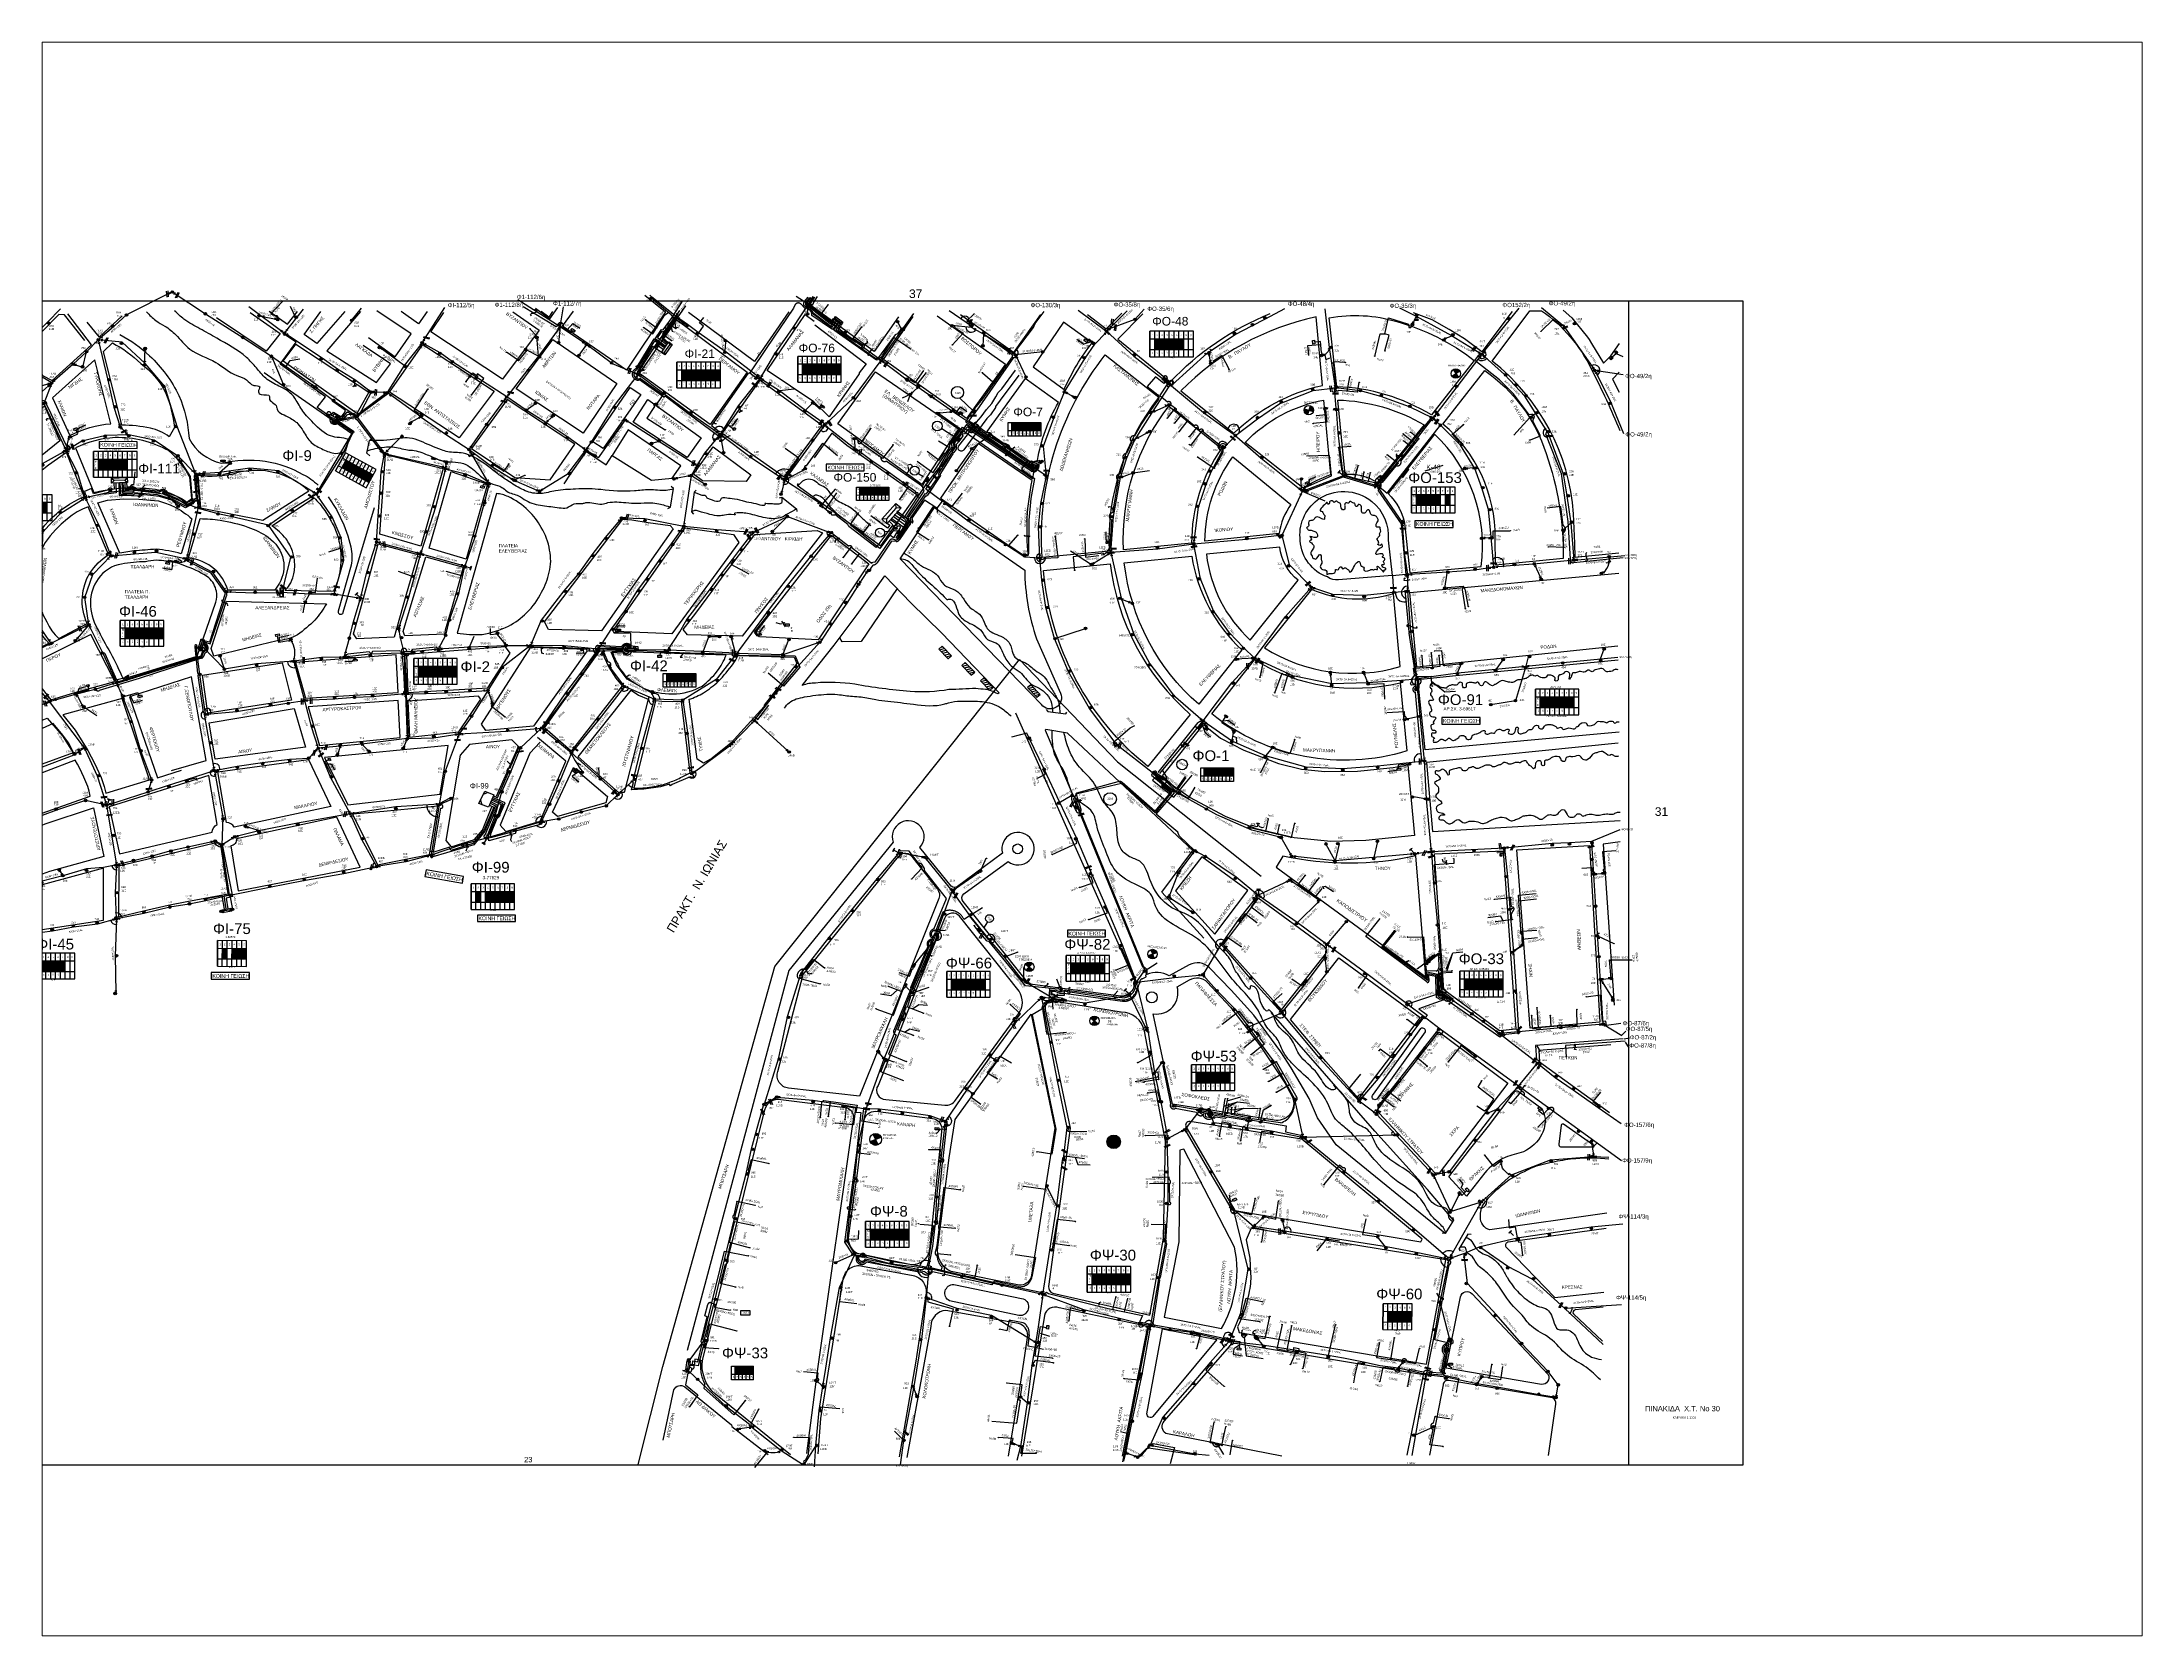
# Paper-space layout 'Layout2' of a CAD drawing. Header units: millimetres. Extents: x 26 to 231, y 20 to 176.
# The model-space entities are those that its viewports show. They can reach past a viewport. Long polylines and large blocks are cut down to what shows.
import ezdxf
from ezdxf.enums import TextEntityAlignment as Align

# ---------------------------------------------------------------- set-up
doc = ezdxf.new("R2010")
doc.units = ezdxf.units.MM
doc.linetypes.add('BORDER', pattern=[44.45, 12.7, -6.35, 12.7, -6.35, 0, -6.35])
doc.linetypes.add('DASHED', pattern=[19.05, 12.7, -6.35])
for name, color, linetype in [('Link Box 2 Διευθύνσεων', 7, 'Continuous'), ('Link Box 4 Διευθύνσεων', 7, 'Continuous'), ('Pillar OTE', 7, 'Continuous'), ('Pillar Δημοτικού Φωτισμού', 7, 'Continuous'), ('Άγνωστα', 7, 'Continuous'), ('Ασφαλειοκιβώτια Χ.Τ 6 αναχωρήσεων', 7, 'Continuous'), ('Ασφαλειοκιβώτια Χ.Τ 9 αναχωρήσεων', 7, 'Continuous'), ('Γέφυρες Εναέριου Δικτύου', 7, 'Continuous'), ('Γείωση', 7, 'Continuous'), ('Γυμνά εναέρια ΧΤ (1Φ)   2x16AL', 7, 'Continuous'), ('Γυμνά εναέρια ΧΤ (1Φ)   2x16CU', 7, 'Continuous'), ('Γυμνά εναέρια ΧΤ (2Φ)   3x50AL', 7, 'Continuous'), ('Γυμνά εναέρια ΧΤ (3Φ)   3x50+35CU', 7, 'Continuous'), ('Γυμνά εναέρια ΧΤ (3Φ)   4x16AL', 7, 'Continuous'), ('Γυμνά εναέρια ΧΤ (3Φ)   4x16CU', 7, 'Continuous'), ('Γυμνά εναέρια ΧΤ (3Φ)   4x35AL', 7, 'Continuous'), ('Γυμνά εναέρια ΧΤ (3Φ)   4x35CU', 7, 'Continuous'), ('Γυμνά εναέρια ΧΤ (3Φ)   4x50AL', 7, 'Continuous'), ('Γυμνά εναέρια ΧΤ (3Φ)   4x50CU', 7, 'Continuous'), ('Γυμνά εναέρια ΧΤ και ΦΟΠ (1Φ)   2x16+16AL', 7, 'Continuous'), ('Γυμνά εναέρια ΧΤ και ΦΟΠ (3Φ)   4x16+16AL', 7, 'Continuous'), ('Γυμνά εναέρια ΧΤ και ΦΟΠ (3Φ)   4x35+16AL', 7, 'Continuous'), ('Γυμνά εναέρια ΧΤ και ΦΟΠ (3Φ)   4x50+16AL', 7, 'Continuous'), ('Διαφημιστική πινακίδα', 7, 'Continuous'), ('Εναέρια παροχή ΧΤ 4x16', 7, 'SYN_LINE'), ('Εναέρια παροχή ΧΤ 4x25', 7, 'SYN_LINE'), ('Επίτονοι', 7, 'Continuous'), ('Επιγραφές - Σχήματα', 7, 'Continuous'), ('Καλώδια XT   4X16CU', 7, 'SYN_LINE'), ('Καλώδια ΧΤ   2x6AL', 7, 'DASHED'), ('Καλώδια ΧΤ   2x8.5', 7, 'DASHED'), ('Καλώδια ΧΤ   3x150+50AL', 7, 'DASHED'), ('Καλώδια ΧΤ   3x150+50AL XLPE', 7, 'DASHED'), ('Καλώδια ΧΤ   3x150+50CU', 7, 'DASHED'), ('Καλώδια ΧΤ   3x150+70 XLPE', 7, 'DASHED'), ('Καλώδια ΧΤ   3x150+70AL', 7, 'DASHED'), ('Καλώδια ΧΤ   3x150AL+50CU', 7, 'DASHED'), ('Καλώδια ΧΤ   3x150AL+50XLPE', 7, 'DASHED'), ('Καλώδια ΧΤ   3x50+35 CU', 7, 'DASHED'), ('Καλώδια ΧΤ   3x95+35 CU', 7, 'DASHED'), ('Καλώδια ΧΤ   3x95+35 XLPE', 7, 'DASHED'), ('Καλώδια ΧΤ   3x95+50 AL XLPE', 7, 'DASHED'), ('Καλώδια ΧΤ   3x95+50CU', 7, 'DASHED'), ('Καλώδια ΧΤ   3x95AL+50CU', 7, 'DASHED'), ('Καλώδια ΧΤ   4x25CU', 7, 'DASHED'), ('Καλώδια ΧΤ   4x50AL', 7, 'DASHED'), ('Καλώδια ΧΤ   4x50CU', 7, 'DASHED'), ('Καλώδια ΧΤ   4x6AL', 7, 'DASHED'), ('Καλώδια ΧΤ   4x6CU', 7, 'DASHED'), ('Μηχανική τομή', 7, 'Continuous'), ('Πλεκτός Στύλος', 7, 'Continuous'), ('Στύλος Ξύλινος', 7, 'Continuous'), ('Στύλος Ξύλινος @ 1', 7, 'Continuous'), ('Στύλος ΦΜ', 7, 'Continuous'), ('Στύλος ΦΜ @ 1', 7, 'Continuous'), ('Συνδέσεις', 7, 'Continuous'), ('Συνεστραμμένα ΧΤ   3x70+54.6+25 AL', 7, 'SYN_LINE'), ('Συνεστραμμένα ΧΤ   4x120+25 AL', 7, 'SYN_LINE'), ('Τομή', 7, 'Continuous'), ('Υποσταθμοί', 7, 'Continuous'), ('Υποσταθμός εναέριος 2 στύλων', 7, 'Continuous'), ('Υποσταθμός πόλεως', 7, 'Continuous'), ('Υπόβαθρο ΔΕΗ', 7, 'Continuous'), ('Υπόγεια Καλώδια Δικτύου ΧΤ   .06', 7, 'DASHED'), ('Υπόγεια Καλώδια Δικτύου ΧΤ   .075', 7, 'DASHED'), ('Υπόγεια Καλώδια Δικτύου ΧΤ   .10', 7, 'DASHED'), ('Υπόγεια Καλώδια Δικτύου ΧΤ   .15', 7, 'DASHED'), ('Υπόγεια καλώδια Δικτύου ΧΤ και Παρ. ΧΤ - 3X150+70 AL', 7, 'DASHED'), ('Υπόγεια καλώδια Παροχών ΧΤ   .0225', 7, 'DASHED'), ('Υπόγεια καλώδια Παροχών ΧΤ   .075', 7, 'DASHED'), ('Υπόγεια καλώδια Παροχών ΧΤ   .10 -', 7, 'DASHED'), ('Υπόγεια καλώδια Παροχών ΧΤ   .15', 7, 'DASHED'), ('Υπόγεια καλώδια Παροχών ΧΤ   150AL', 7, 'DASHED'), ('Υπόγεια καλώδια Παροχών ΧΤ   4x16AL', 7, 'DASHED'), ('Υπόγεια καλώδια Παροχών ΧΤ   4x16CU', 7, 'DASHED'), ('Υπόγεια καλώδια Παροχών ΧΤ   4x25', 7, 'DASHED'), ('Υπόγεια καλώδια Παροχών ΧΤ   4x50AL', 7, 'DASHED'), ('Υπόγεια καλώδια Παροχών ΧΤ   4x6', 7, 'DASHED'), ('Χώρος', 7, 'Continuous')]:
    doc.layers.add(name, color=color, linetype=linetype)
doc.styles.get("Standard").update_dxf_attribs({"font": 'arial.ttf'})
doc.linetypes.add('SYN_LINE', pattern='A,0.5,-0.0001,["/\\/\\/\\/",Standard,S=0.1,R=0,X=0,Y=-0.05],-0.25', length=0.7501)
doc.dimstyles.new('ISO-25', dxfattribs={"dimtxt": 2.5, "dimasz": 2.5, "dimexe": 1.25, "dimexo": 0.625, "dimtad": 1, "dimtxsty": 'Standard', "dimcen": 2.5, "dimadec": 0, "dimazin": 0, "dimtfac": 1, "dimtmove": 0, "dimatfit": 3, "dimfxl": 1, "dimarcsym": 0})
doc.dimstyles.get("Standard").update_dxf_attribs({"dimtxt": 0.18, "dimasz": 0.18, "dimexe": 0.18, "dimexo": 0.0625, "dimgap": 0.09, "dimtad": 0, "dimtih": 1, "dimtoh": 1, "dimdec": 4, "dimzin": 0, "dimdsep": 46, "dimtxsty": 'Standard', "dimcen": 0.09, "dimadec": 0, "dimazin": 0, "dimtfac": 1, "dimtdec": 4, "dimtofl": 0, "dimtmove": 0, "dimatfit": 3, "dimfxl": 1, "dimtolj": 1, "dimtzin": 0, "dimarcsym": 0})

# ---------------------------------------------------------------- blocks, each defined once
blk = doc.blocks.new('ΥΠΑΡΧΩΝ ΤΣΙΜΕΝΤΕΝΙΟΣ ΣΤΥΛΟΣ')
at = {"layer": 'Στύλος ΦΜ'}
blk.add_hatch(color=7, dxfattribs=at).paths.add_polyline_path([(-1.3, -2.3, 0.574793), (2.6, 0, 0.268822), (1.3, 2.3)])
at = {"layer": 'Στύλος ΦΜ', "color": 7}
blk.add_line((-1.3, -2.3), (1.3, 2.3), dxfattribs=at)
blk.add_circle((0, 0), 2.62, dxfattribs=at)
at = {"layer": 'Στύλος ΦΜ', "flags": 4}
for tag, p in [('ΤΥΠΟΣ', (-4.9, 3)), ('ΑΡΙΘΜΟΣ', (-4.7, 8.1))]:
    blk.add_attdef(tag, p, '', height=4, dxfattribs=at)
blk = doc.blocks.new('ΥΠΑΡΧΩΝ ΞΥΛΙΝΟΣ ΣΤΥΛΟΣ')
at = {"layer": 'Στύλος Ξύλινος'}
h = blk.add_hatch(color=7, dxfattribs=at)
h.paths.add_polyline_path([(-2.6, 0, 0.270008), (-1.3, -2.3), (1.3, 2.3, 0.576266)])
h.paths.add_polyline_path([(-1.3, -2.3, 0.574793), (2.6, 0, 0.268822), (1.3, 2.3)])
at = {"layer": 'Στύλος Ξύλινος', "color": 7}
blk.add_line((-1.3, -2.3), (1.3, 2.3), dxfattribs=at)
blk.add_circle((0, 0), 2.62, dxfattribs=at)
at = {"layer": 'Στύλος Ξύλινος', "flags": 4}
for tag, p in [('ΑΡΙΘΜΟΣ', (-4.9, 8.6)), ('ΤΥΠΟΣ', (-4.8, 3.4))]:
    blk.add_attdef(tag, p, '', height=4, dxfattribs=at)
blk = doc.blocks.new('ΤΟΜΗ')
at = {"layer": 'Τομή', "ltscale": 40}
for p, q in [((-5.7, 0), (5.7, 0)), ((5.7, -2.3), (-5.7, -2.3))]:
    blk.add_line(p, q, dxfattribs=at)
blk = doc.blocks.new('ΥΠΟΣΤΑΘΜΟΣ ΠΟΛΕΩΣ')
at = {"layer": 'Υποσταθμός πόλεως', "linetype": 'Continuous', "ltscale": 40}
blk.add_lwpolyline([(-8.6, 2.8), (8.6, 2.8), (8.6, -2.8), (-8.6, -2.8)], close=True, dxfattribs=at)
for points in [[(-5.8, 0), (-8.6, 2.8)], [(5.8, 0), (8.6, 2.8)], [(-8.6, -2.8), (-5.8, 0)], [(-5.8, 0), (5.8, 0)], [(8.6, -2.8), (5.8, 0)]]:
    blk.add_lwpolyline(points, dxfattribs=at)
at = {"layer": 'Υποσταθμός πόλεως', "linetype": 'SYN_LINE', "ltscale": 40, "flags": 1}
for tag, p in [('ΜΕΤΑΣΧΗΜΑΤΙΣΜΟΣ', (10.6, 2.4)), ('ΙΣΧΥΣ', (10.6, -0.4)), ('ΑΡΙΘΜΟΣ', (10.7, -3.1))]:
    blk.add_attdef(tag, p, '', height=1.8, dxfattribs=at)
blk = doc.blocks.new('ΥΠΟΣΤΑΘΜΟΣ ΕΝΑΕΡΙΟΣ ΕΠΙ 2 ΣΤΥΛΩΝ')
at = {"layer": 'Υποσταθμός εναέριος 2 στύλων', "linetype": 'Continuous'}
for points in [[(-12, -2.1, 0.574793), (-8.5, -0.1, 0.268822), (-9.6, 2)], [(9.7, -2.1, 0.574793), (13.2, -0.1, 0.268822), (12, 1.9)]]:
    blk.add_hatch(color=256, dxfattribs=at).paths.add_polyline_path(points)
for p, q in [((-12, -2.1), (-9.6, 2)), ((9.7, -2.1), (12, 1.9))]:
    blk.add_line(p, q, dxfattribs=at)
for centre in [(-10.8, -0.1), (10.8, -0.1)]:
    blk.add_circle(centre, 2.36, dxfattribs=at)
at = {"layer": 'Υποσταθμός πόλεως', "linetype": 'Continuous', "ltscale": 40}
blk.add_lwpolyline([(-8.6, 2.8), (8.6, 2.8), (8.6, -2.8), (-8.6, -2.8)], close=True, dxfattribs=at)
for points in [[(-5.8, 0), (-8.6, 2.8)], [(-8.6, -2.8), (-5.8, 0)], [(-5.8, 0), (5.8, 0)], [(5.8, 0), (8.6, 2.8)], [(8.6, -2.8), (5.8, 0)]]:
    blk.add_lwpolyline(points, dxfattribs=at)
at = {"layer": 'Υποσταθμός εναέριος 2 στύλων', "ltscale": 40, "flags": 1}
for tag, p in [('ΜΕΤΑΣΧΗΜΑΤΙΣΜΟΣ', (14.1, 2.5)), ('ΙΣΧΥΣ', (14.1, -0.3)), ('ΑΡΙΘΜΟΣ', (14.2, -3))]:
    blk.add_attdef(tag, p, '', height=1.8, dxfattribs=at)
blk = doc.blocks.new('ΓΕΙΩΣΗ')
at = {"layer": 'Γείωση', "ltscale": 40}
for p, q in [((-2.3, 11.4), (-3, 9.4)), ((-0.3, 11.4), (-1, 9.4)), ((0, 9.4), (0, 0)), ((1.7, 11.4), (1, 9.4)), ((3.7, 11.4), (3, 9.4))]:
    blk.add_line(p, q, dxfattribs=at)
blk.add_lwpolyline([(-3, 9.4), (3, 9.4)], dxfattribs=at)
blk = doc.blocks.new('υποσταθμος σε κλειστο χωρο')
at = {"layer": 'Υποσταθμοί', "ltscale": 40}
blk.add_hatch(color=256, dxfattribs=at).paths.add_polyline_path([(-10, -3), (10, -3), (10, 3)])
blk.add_lwpolyline([(-10, -3), (-10, 3), (10, 3), (10, -3)], close=True, dxfattribs=at)
blk.add_lwpolyline([(-10, -3), (10, 3)], dxfattribs=at)
blk = doc.blocks.new('ΥΠΑΡΧΩΝ ΥΠΟΣΤΑΘΜΟΣ ΣΕ ΚΛΕΙΣΤΟ ΧΩΡΟ')
at = {"layer": 'Υποσταθμοί'}
blk.add_blockref('υποσταθμος σε κλειστο χωρο', (0, 0), dxfattribs=at)
at = {"layer": 'Υποσταθμοί', "linetype": 'SYN_LINE', "ltscale": 40, "flags": 1}
for tag, p in [('ΜΕΤΑΣΧΗΜΑΤΙΣΜΟΣ', (11, 2)), ('ΙΣΧΥΣ', (11, -1)), ('ΑΡΙΘΜΟΣ', (11, -4))]:
    blk.add_attdef(tag, p, '', height=2, dxfattribs=at)
blk = doc.blocks.new('LINK BOX 4 ΑΝΑΧΩΡΗΣΕΩΝ')
at = {"layer": 'Link Box 4 Διευθύνσεων', "ltscale": 40}
blk.add_hatch(color=256, dxfattribs=at).paths.add_polyline_path([(-3.5, 0), (-3.5, -4.7), (3.5, -4.7), (3.5, 0)])
for p, q in [((-3.5, 0), (-5.3, 0)), ((5.3, 0), (3.5, 0)), ((-3.5, -4.7), (-5.3, -4.7)), ((5.3, -4.7), (3.5, -4.7))]:
    blk.add_line(p, q, dxfattribs=at)
blk.add_lwpolyline([(-3.5, -4.7), (-3.5, 0), (3.5, 0), (3.5, -4.7)], close=True, dxfattribs=at)
blk = doc.blocks.new('ΠΡΟΒΛΕΠΟΜΕΝΟΣ ΥΠΟΣΤΑΘΜΟΣ ΣΕ ΚΛΕΙΣΤΟ ΧΩΡΟ')
at = {"layer": 'Υποσταθμοί', "ltscale": 40}
blk.add_line((-9.5, -3.1), (9.5, 3.1), dxfattribs=at)
blk.add_lwpolyline([(-9.5, -3.1), (-9.5, 3.1), (9.5, 3.1), (9.5, -3.1)], close=True, dxfattribs=at)
at = {"layer": 'Υποσταθμοί', "linetype": 'SYN_LINE', "ltscale": 40, "flags": 1}
for tag, p in [('ΜΕΤΑΣΧΗΜΑΤΙΣΜΟΣ', (11.6, 2.3)), ('ΙΣΧΥΣ', (11.6, -0.8)), ('ΑΡΙΘΜΟΣ', (11.7, -3.8))]:
    blk.add_attdef(tag, p, '', height=2, dxfattribs=at)
blk = doc.blocks.new('ΜΗΧΑΝΙΚΗ ΤΟΜΗ')
at = {"layer": 'Μηχανική τομή', "ltscale": 40}
for p, q in [((-1.9, 0.8), (1.9, 0.8)), ((1.9, 0), (-1.9, 0))]:
    blk.add_line(p, q, dxfattribs=at)
blk = doc.blocks.new('ΑΣΦΑΛΕΙΟΚΙΒΩΤΙΟ ΥΠΟΣΤΑΘΜΟΥ 9A ΑΝΑΧΩΡΗΣΕΩΝ')
at = {"layer": 'Ασφαλειοκιβώτια Χ.Τ 9 αναχωρήσεων', "ltscale": 40}
for p, q in [((0, 0), (0, 23.9)), ((4.5, 0), (4.5, 23.9)), ((9, 0), (9, 23.9)), ((13.5, 0), (13.5, 23.9)), ((18, 0), (18, 23.9)), ((22.5, 0), (22.5, 23.9)), ((27, 0), (27, 23.9)), ((31.5, 0), (31.5, 23.9)), ((36, 0), (36, 23.9)), ((0, 16.9), (40.5, 16.9)), ((0, 7), (40.5, 7))]:
    blk.add_line(p, q, dxfattribs=at)
at = {"layer": 'Ασφαλειοκιβώτια Χ.Τ 9 αναχωρήσεων'}
blk.add_lwpolyline([(40.5, 0), (40.5, 23.9), (0, 23.9), (0, 0)], close=True, dxfattribs=at)
for s, p in [('1', (1.7, 19.4)), ('2', (6, 19.4)), ('3', (10.5, 19.4)), ('4', (15, 19.4)), ('5', (19.5, 19.4)), ('6', (24.1, 19.4)), ('7', (28.2, 19.4)), ('8', (33.1, 19.4)), ('9', (37.4, 19.4))]:
    blk.add_text(s, height=1.8, dxfattribs=at).set_placement(p)
at = {"layer": 'Ασφαλειοκιβώτια Χ.Τ 9 αναχωρήσεων', "ltscale": 40}
for tag, height, rotation, p in [('ΟΝΟΜΑ', 2.5, 0.6514, (19.1, 25.3)), ('ΚΕΙΜΕΝΟ 1', 1, 90, (2.4, 3.8)), ('ΚΕΙΜΕΝΟ 2', 1, 90, (6.8, 3.8)), ('ΚΕΙΜΕΝΟ 3', 1, 90, (11.4, 3.8)), ('ΚΕΙΜΕΝΟ 4', 1, 90, (15.9, 3.8)), ('ΚΕΙΜΕΝΟ 5', 1, 90, (20.3, 3.8)), ('ΚΕΙΜΕΝΟ 6', 1, 90, (24.7, 3.8)), ('ΚΕΙΜΕΝΟ 7', 1, 90, (29.3, 3.8)), ('ΚΕΙΜΕΝΟ 8', 1, 90, (33.6, 3.8)), ('ΚΕΙΜΕΝΟ 9', 1, 90, (38.2, 3.8)), ('ΣΧ', 1, 0.6514, (20.2, -0.8))]:
    blk.add_attdef(tag, text='', height=height, rotation=rotation, dxfattribs=at).set_placement(p, align=Align.MIDDLE_CENTER)
blk = doc.blocks.new('ΑΣΦΑΛΕΙΟΚΙΒΩΤΙΟ ΥΠΟΣΤΑΘΜΟΥ 6Α ΑΝΑΧΩΡΗΣΕΩΝ__')
at = {"layer": 'Ασφαλειοκιβώτια Χ.Τ 6 αναχωρήσεων', "ltscale": 40}
for p, q in [((0, 0), (0.2, 23.9)), ((4.5, 0), (4.7, 23.9)), ((9, -0.1), (9.2, 23.8)), ((13.5, -0.1), (13.7, 23.8)), ((18, -0.2), (18.2, 23.8)), ((22.5, -0.2), (22.7, 23.7)), ((0.1, 16.9), (27.1, 16.6)), ((0.1, 7), (27.1, 6.8))]:
    blk.add_line(p, q, dxfattribs=at)
at = {"layer": 'Ασφαλειοκιβώτια Χ.Τ 6 αναχωρήσεων'}
blk.add_lwpolyline([(27, -0.2), (27.2, 23.7), (0.2, 23.9), (0, 0)], close=True, dxfattribs=at)
for s, p in [('1', (1.8, 19.6)), ('2', (6, 19.6)), ('3', (10.6, 19.5)), ('4', (15.1, 19.5)), ('5', (19.6, 19.5)), ('6', (24.2, 19.4))]:
    blk.add_text(s, height=1.8, dxfattribs=at).set_placement(p)
at = {"layer": 'Ασφαλειοκιβώτια Χ.Τ 6 αναχωρήσεων', "ltscale": 40}
for tag, height, rotation, p in [('ΟΝΟΜΑ', 2.5, 359.3011, (13.7, 25.2)), ('ΚΕΙΜΕΝΟ 1', 1, 89.5008, (2.2, 3.9)), ('ΚΕΙΜΕΝΟ 2', 1, 89.5008, (6.6, 3.8)), ('ΚΕΙΜΕΝΟ 3', 1, 89.5008, (11.3, 3.8)), ('ΚΕΙΜΕΝΟ 4', 1, 89.5008, (15.7, 3.7)), ('ΚΕΙΜΕΝΟ 5', 1, 89.5008, (20.2, 3.7)), ('ΚΕΙΜΕΝΟ 6', 1, 89.5008, (24.6, 3.7)), ('ΣΧ', 1, 359.3011, (13.2, -1.1))]:
    blk.add_attdef(tag, text='', height=height, rotation=rotation, dxfattribs=at).set_placement(p, align=Align.MIDDLE_CENTER)
blk = doc.blocks.new('_ΣΥΝΔΕΣΗ')
at = {"layer": 'Συνδέσεις', "linetype": 'SYN_LINE', "ltscale": 40}
blk.add_hatch(color=256, dxfattribs=at).paths.add_polyline_path([(0.5, 0, 1), (-0.5, 0, 1)])
at = {"layer": 'Συνδέσεις'}
blk.add_circle((0, 0), 0.5, dxfattribs=at)
blk = doc.blocks.new('PILLAR ΟΤΕ')
at = {"layer": 'Pillar OTE', "ltscale": 40}
blk.add_lwpolyline([(-3.3, 2), (3.4, 2), (3.4, -2), (-3.3, -2)], close=True, dxfattribs=at)
at = {"layer": 'Pillar OTE', "insert": (-1.8, 0.7), "char_height": 1.357, "width": 109.961, "attachment_point": 1}
blk.add_mtext('{\\fArial|b1|i0|c161|p34;OTE}', dxfattribs=at)
blk = doc.blocks.new('ΕΠΙΤΟΝΟΣ')
at = {"layer": 'Επίτονοι', "ltscale": 40}
blk.add_hatch(color=256, dxfattribs=at).paths.add_polyline_path([(-1.1, 6.5), (0, 9.1), (1.1, 6.5)])
for p, q in [((-1.1, 6.5), (0, 9.1)), ((1.1, 6.5), (-1.1, 6.5)), ((-1.1, 6.5), (0, 6.5)), ((0, 9.1), (1.1, 6.5)), ((0, 6.5), (0, 0))]:
    blk.add_line(p, q, dxfattribs=at)
blk = doc.blocks.new('PILLAR ΔΗΜΟΤΙΚΟΥ ΦΩΤΙΣΜΟΥ')
at = {"layer": 'Pillar Δημοτικού Φωτισμού', "ltscale": 40}
for p, q in [((-3.6, 2), (3.1, 2)), ((-3.6, -2), (-3.6, 2)), ((3.1, 2), (3.1, -2)), ((3.1, -2), (-3.6, -2))]:
    blk.add_line(p, q, dxfattribs=at)
at = {"layer": 'Pillar Δημοτικού Φωτισμού', "insert": (-2.1, 0.7), "char_height": 1.357, "width": 109.961, "attachment_point": 1}
blk.add_mtext('{\\fArial|b1|i0|c161|p34;ΠΔΦ}', dxfattribs=at)
blk = doc.blocks.new('ΧΩΡΟΣ')
at = {"layer": 'Χώρος', "ltscale": 40, "true_color": 0xff4747}
blk.add_hatch(color=13, dxfattribs=at).paths.add_polyline_path([(12.2, -0.2, 1), (-13, -0.2, 1)])
at = {"layer": 'Χώρος', "ltscale": 40}
blk.add_circle((-0.4, -0.2), 12.6, dxfattribs=at)
at = {"layer": 'Χώρος', "ltscale": 30, "insert": (-3.1, 9.6), "char_height": 5.4, "width": 408.891, "attachment_point": 1}
blk.add_mtext('Φ', dxfattribs=at)
at = {"layer": 'Χώρος', "ltscale": 40}
blk.add_attdef('ΑΡΙΘΜΟΣ_001', (-5.2, -4), '', height=5.4, dxfattribs=at)
blk = doc.blocks.new('STYLOS PLEKTOS')
at = {"ltscale": 40}
blk.add_lwpolyline([(731.8, 1613.6), (736.7, 1608.7), (731.8, 1608.7), (736.7, 1613.6)], dxfattribs=at)
at = {"layer": 'Διαφημιστική πινακίδα', "ltscale": 40}
blk.add_lwpolyline([(731.8, 1613.6), (736.7, 1613.6), (736.7, 1608.7), (731.8, 1608.7)], close=True, dxfattribs=at)
blk = doc.blocks.new('TSONTA XT1')
at = {"ltscale": 40}
h = blk.add_hatch(color=256, dxfattribs=at)
h.dxf.hatch_style = 1
h.paths.add_polyline_path([(596, 2487.7), (597.1, 2488.8), (596, 2489.9), (594.9, 2488.8)])
blk.add_lwpolyline([(594.9, 2488.8), (596, 2489.9), (597.1, 2488.8), (596, 2487.7)], close=True, dxfattribs=at)
blk = doc.blocks.new('LINK BOX 2 ΑΝΑΧΩΡΗΣΕΩΝ')
at = {"layer": 'Link Box 2 Διευθύνσεων', "ltscale": 40}
blk.add_hatch(color=256, dxfattribs=at).paths.add_polyline_path([(-2, 1.3), (-2, -1.5), (1.9, -1.5), (1.9, 1.3)])
for p, q in [((-2, -0.1), (-4.3, -0.1)), ((4.1, -0.1), (1.9, -0.1))]:
    blk.add_line(p, q, dxfattribs=at)
blk.add_lwpolyline([(-2, -1.5), (-2, 1.3), (1.9, 1.3), (1.9, -1.5)], close=True, dxfattribs=at)

msp = doc.modelspace()

# ---------------------------------------------------------------- hatches: boundary and pattern name
at = {"layer": 'Pillar OTE', "ltscale": 40}
h = msp.add_hatch(color=256, dxfattribs=at)
h.dxf.hatch_style = 1
h.paths.add_polyline_path([(1087, 753.6), (1086.7, 754), (1086.6, 753.5)])
h = msp.add_hatch(color=256, dxfattribs=at)
h.dxf.hatch_style = 1
h.paths.add_polyline_path([(1236.5, 649.1), (1236.4, 648.3), (1237, 648.7)])
h = msp.add_hatch(color=256, dxfattribs=at)
h.dxf.hatch_style = 1
h.paths.add_polyline_path([(1788.9, 604.5), (1788.6, 604.8), (1788.6, 604.4)])
h = msp.add_hatch(color=256, dxfattribs=at)
h.dxf.hatch_style = 1
h.paths.add_polyline_path([(1436.7, 584.1), (1436.7, 583.6), (1437, 583.9)])
h = msp.add_hatch(color=256, dxfattribs=at)
h.dxf.hatch_style = 1
h.paths.add_polyline_path([(1600.6, 548.2), (1600.2, 548.1), (1600.6, 547.9)])
h = msp.add_hatch(color=256, dxfattribs=at)
h.dxf.hatch_style = 1
h.paths.add_polyline_path([(1301.4, 470.9), (1301.1, 471.6), (1300.7, 471)])
h = msp.add_hatch(color=256, dxfattribs=at)
h.dxf.hatch_style = 1
h.paths.add_polyline_path([(1304.2, 470.5), (1304, 470.9), (1303.8, 470.5)])
h = msp.add_hatch(color=256, dxfattribs=at)
h.dxf.hatch_style = 1
h.paths.add_polyline_path([(1110.3, 451.8), (1110.4, 451.4), (1110.6, 451.8)])
h = msp.add_hatch(color=256, dxfattribs=at)
h.dxf.hatch_style = 1
h.paths.add_polyline_path([(1139.4, 466.1), (1139.3, 466.5), (1139.1, 466.1)])
h = msp.add_hatch(color=256, dxfattribs=at)
h.dxf.hatch_style = 1
h.paths.add_polyline_path([(1679.9, 379.1), (1680.3, 379), (1680.1, 379.3)])
h = msp.add_hatch(color=256, dxfattribs=at)
h.dxf.hatch_style = 1
h.paths.add_polyline_path([(1696.1, -288.2), (1696.3, -288.9), (1696.7, -288.3)])
at = {"layer": 'Ασφαλειοκιβώτια Χ.Τ 6 αναχωρήσεων'}
for color, points in [(133, [(773.8, 163), (778.3, 162.9), (778.4, 172.7), (773.9, 172.8)]), (6, [(782.8, 162.9), (787.3, 162.8), (787.4, 172.7), (782.9, 172.7)]), (30, [(787.3, 162.8), (791.8, 162.8), (791.9, 172.6), (787.4, 172.7)]), (62, [(796.4, 172.6), (791.9, 172.6), (791.8, 162.8), (796.3, 162.8)]), (2, [(1859.2, -175.2), (1863.7, -175.3), (1863.8, -165.4), (1859.3, -165.4)]), (27, [(1863.7, -175.3), (1868.2, -175.3), (1868.3, -165.5), (1863.8, -165.4)]), (85, [(1868.2, -175.3), (1872.7, -175.3), (1872.8, -165.5), (1868.3, -165.5)]), (6, [(1872.7, -175.3), (1877.2, -175.4), (1877.3, -165.5), (1872.8, -165.5)]), (5, [(1881.8, -165.6), (1877.3, -165.5), (1877.2, -175.4), (1881.7, -175.4)])]:
    msp.add_hatch(color=color, dxfattribs=at).paths.add_polyline_path(points)
at = {"layer": 'Ασφαλειοκιβώτια Χ.Τ 9 αναχωρήσεων'}
for color, points in [(85, [(1642.3, 730.2), (1646.8, 730.2), (1646.8, 740), (1642.3, 740)]), (2, [(1646.8, 730.2), (1651.3, 730.2), (1651.3, 740), (1646.8, 740)]), (1, [(1655.8, 740), (1651.3, 740), (1651.3, 730.2), (1655.8, 730.2)]), (151, [(1660.3, 740), (1655.8, 740), (1655.8, 730.2), (1660.3, 730.2)]), (6, [(1660.3, 730.2), (1664.8, 730.2), (1664.8, 740), (1660.3, 740)]), (62, [(1664.8, 730.2), (1669.3, 730.2), (1669.3, 740), (1664.8, 740)]), (1, [(1201.7, 701.3), (1206.2, 701.3), (1206.2, 711.2), (1201.7, 711.2)]), (133, [(1210.7, 711.2), (1206.2, 711.2), (1206.2, 701.3), (1210.7, 701.3)]), (85, [(1215.2, 711.1), (1210.7, 711.2), (1210.7, 701.3), (1215.2, 701.3)]), (27, [(1215.2, 701.3), (1219.7, 701.3), (1219.7, 711.1), (1215.2, 711.1)]), (30, [(1224.2, 711.1), (1219.7, 711.1), (1219.7, 701.3), (1224.2, 701.3)]), (173, [(1228.8, 711.1), (1224.3, 711.1), (1224.3, 701.3), (1228.8, 701.3)]), (6, [(1233.2, 711.1), (1228.7, 711.1), (1228.7, 701.3), (1233.2, 701.3)]), (62, [(1233.2, 701.3), (1237.7, 701.3), (1237.7, 711.1), (1233.2, 711.1)]), (151, [(1318.8, 716.5), (1314.3, 716.5), (1314.3, 706.7), (1318.8, 706.7)]), (6, [(1323.3, 716.5), (1318.8, 716.5), (1318.8, 706.7), (1323.3, 706.7)]), (30, [(1327.8, 716.5), (1323.3, 716.5), (1323.3, 706.7), (1327.8, 706.7)]), (173, [(1327.8, 706.7), (1332.3, 706.7), (1332.3, 716.5), (1327.8, 716.5)]), (1, [(1336.8, 716.5), (1332.3, 716.5), (1332.3, 706.7), (1336.8, 706.7)]), (2, [(1336.8, 706.7), (1341.3, 706.7), (1341.3, 716.5), (1336.8, 716.5)]), (62, [(1341.3, 706.7), (1345.8, 706.7), (1345.8, 716.5), (1341.3, 716.5)]), (27, [(1350.3, 716.5), (1345.8, 716.5), (1345.8, 706.7), (1350.3, 706.7)]), (151, [(663, 628), (658.5, 628), (658.5, 618.2), (663, 618.2)]), (2, [(667.5, 628), (663, 628), (663, 618.2), (667.5, 618.2)]), (6, [(672, 628), (667.5, 628), (667.5, 618.2), (672, 618.2)]), (27, [(676.5, 628), (672, 628), (672, 618.2), (676.5, 618.2)]), (30, [(681, 628), (676.5, 628), (676.5, 618.2), (681, 618.2)]), (62, [(685.5, 628), (681, 628), (681, 618.2), (685.5, 618.2)]), (6, [(892.2, 625.4), (889, 627.2), (885.2, 620.3), (888.4, 618.5)]), (173, [(895.3, 623.7), (892.2, 625.4), (888.4, 618.5), (891.5, 616.8)]), (62, [(898.5, 622), (895.3, 623.7), (891.5, 616.8), (894.7, 615.1)]), (27, [(901.6, 620.2), (898.5, 622), (894.7, 615.1), (897.9, 613.3)]), (1, [(897.9, 613.3), (901, 611.6), (904.8, 618.5), (901.6, 620.2)]), (2, [(908, 616.8), (904.8, 618.5), (901, 611.6), (904.2, 609.9)]), (133, [(911.1, 615.1), (908, 616.8), (904.2, 609.9), (907.3, 608.2)]), (5, [(914.3, 613.3), (911.1, 615.1), (907.3, 608.2), (910.5, 606.4)]), (133, [(592.9, 578.1), (597.4, 578.1), (597.4, 587.9), (592.9, 587.9)]), (5, [(597.4, 578.1), (601.9, 578.1), (601.9, 587.9), (597.4, 587.9)]), (1, [(606.4, 587.9), (601.9, 587.9), (601.9, 578.1), (606, 578.1), (606.4, 578.2)]), (85, [(610.9, 587.9), (606.4, 587.9), (606.4, 578.1), (610.9, 578.1)]), (30, [(1890.4, 595), (1885.9, 595), (1885.9, 585.2), (1890.4, 585.2)]), (27, [(1894.9, 595), (1890.4, 595), (1890.4, 585.2), (1894.9, 585.2)]), (2, [(1899.4, 595), (1894.9, 595), (1894.9, 585.2), (1899.4, 585.2)]), (6, [(1899.4, 585.2), (1903.9, 585.2), (1903.9, 595), (1899.4, 595)]), (133, [(1908.4, 595), (1903.9, 595), (1903.9, 585.2), (1908.4, 585.2)]), (5, [(1912.9, 585.2), (1917.4, 585.2), (1917.4, 595), (1912.9, 595)]), (85, [(961.2, 435.3), (956.7, 435.3), (956.7, 425.4), (961.2, 425.4)]), (5, [(965.7, 435.3), (961.2, 435.3), (961.2, 425.4), (965.7, 425.4)]), (1, [(970.2, 435.3), (965.7, 435.3), (965.7, 425.4), (970.2, 425.4)]), (2, [(970.2, 425.4), (974.7, 425.4), (974.7, 435.3), (970.2, 435.3)]), (173, [(979.2, 435.3), (974.7, 435.3), (974.7, 425.4), (979.2, 425.4)]), (27, [(979.2, 425.4), (983.7, 425.4), (983.7, 435.3), (979.2, 435.3)]), (6, [(983.7, 425.4), (988.2, 425.4), (988.2, 435.3), (983.7, 435.3)]), (30, [(992.7, 435.3), (988.2, 435.3), (988.2, 425.4), (992.7, 425.4)]), (1, [(2005.8, 406.8), (2001.3, 406.8), (2001.3, 396.9), (2005.8, 396.9)]), (2, [(2010.3, 406.8), (2005.8, 406.8), (2005.8, 396.9), (2010.3, 396.9)]), (5, [(2014.8, 406.8), (2010.3, 406.8), (2010.3, 396.9), (2014.8, 396.9)]), (30, [(2014.8, 396.9), (2019.3, 396.9), (2019.3, 406.8), (2014.8, 406.8)]), (85, [(2023.8, 406.8), (2019.3, 406.8), (2019.3, 396.9), (2023.8, 396.9)]), (173, [(2023.8, 396.9), (2028.3, 396.9), (2028.3, 406.8), (2023.8, 406.8)]), (27, [(2028.3, 396.9), (2032.8, 396.9), (2032.8, 406.8), (2028.3, 406.8)]), (27, [(1014.6, 225.6), (1010.1, 225.6), (1010.1, 215.8), (1014.6, 215.8)]), (30, [(1023.6, 225.6), (1019.1, 225.6), (1019.1, 215.8), (1023.6, 215.8)]), (5, [(1023.6, 215.8), (1028.1, 215.8), (1028.1, 225.6), (1023.6, 225.6)]), (85, [(1032.6, 225.6), (1028.1, 225.6), (1028.1, 215.8), (1032.6, 215.8)]), (6, [(1032.6, 215.8), (1037.1, 215.8), (1037.1, 225.6), (1032.6, 225.6)]), (2, [(1037.1, 215.8), (1041.6, 215.8), (1041.6, 225.6), (1037.1, 225.6)]), (62, [(1046.1, 225.6), (1041.6, 225.6), (1041.6, 215.8), (1046.1, 215.8)]), (2, [(605.1, 160.9), (600.6, 160.9), (600.6, 151.1), (605.1, 151.1)]), (173, [(609.6, 160.9), (605.1, 160.9), (605.1, 151.1), (609.6, 151.1)]), (5, [(614.1, 160.9), (609.6, 160.9), (609.6, 151.1), (614.1, 151.1)]), (30, [(614.1, 151.1), (618.6, 151.1), (618.6, 160.9), (614.1, 160.9)]), (85, [(623.1, 160.9), (618.6, 160.9), (618.6, 151.1), (623.1, 151.1)]), (1, [(623.1, 151.1), (627.6, 151.1), (627.6, 160.9), (623.1, 160.9)]), (2, [(1568.7, 158.9), (1564.2, 158.9), (1564.2, 149.1), (1568.7, 149.1)]), (133, [(1573.2, 158.9), (1568.7, 158.9), (1568.7, 149.1), (1573.2, 149.1)]), (30, [(1577.7, 158.9), (1573.2, 158.9), (1573.2, 149.1), (1577.7, 149.1)]), (62, [(1577.7, 149.1), (1582.2, 149.1), (1582.2, 158.9), (1577.7, 158.9)]), (6, [(1586.7, 158.9), (1582.2, 158.9), (1582.2, 149.1), (1586.7, 149.1)]), (27, [(1586.7, 149.1), (1591.2, 149.1), (1591.2, 158.9), (1586.7, 158.9)]), (85, [(1591.2, 149.1), (1595.7, 149.1), (1595.7, 158.9), (1591.2, 158.9)]), (2, [(1457.6, 143.9), (1453.1, 143.9), (1453.1, 134.1), (1457.6, 134.1)]), (85, [(1462.1, 143.9), (1457.6, 143.9), (1457.6, 134.1), (1462.1, 134.1)]), (27, [(1466.6, 143.9), (1462.1, 143.9), (1462.1, 134.1), (1466.6, 134.1)]), (5, [(1466.6, 134.1), (1471.1, 134.1), (1471.1, 143.9), (1466.6, 143.9)]), (1, [(1475.6, 143.9), (1471.1, 143.9), (1471.1, 134.1), (1475.6, 134.1)]), (4, [(1480.1, 143.8), (1475.6, 143.8), (1475.6, 134), (1480.1, 134)]), (62, [(1935.2, 144.2), (1930.7, 144.2), (1930.7, 134.4), (1935.2, 134.4)]), (133, [(1939.7, 144.2), (1935.2, 144.2), (1935.2, 134.4), (1939.7, 134.4)]), (5, [(1944.2, 144.2), (1939.7, 144.2), (1939.7, 134.4), (1944.2, 134.4)]), (27, [(1944.2, 134.4), (1948.7, 134.4), (1948.7, 144.2), (1944.2, 144.2)]), (30, [(1953.2, 144.2), (1948.7, 144.2), (1948.7, 134.4), (1953.2, 134.4)]), (1, [(1953.2, 134.4), (1957.7, 134.4), (1957.7, 144.2), (1953.2, 144.2)]), (173, [(1957.7, 134.4), (1962.2, 134.4), (1962.2, 144.2), (1957.7, 144.2)]), (2, [(1966.7, 144.2), (1962.2, 144.2), (1962.2, 134.4), (1966.7, 134.4)]), (2, [(1685.4, 57.3), (1680.9, 57.3), (1680.9, 47.5), (1685.4, 47.5)]), (6, [(1689.9, 57.3), (1685.4, 57.3), (1685.4, 47.5), (1689.9, 47.5)]), (85, [(1694.4, 57.3), (1689.9, 57.3), (1689.9, 47.5), (1694.4, 47.5)]), (1, [(1694.4, 47.5), (1698.9, 47.5), (1698.9, 57.3), (1694.4, 57.3)]), (30, [(1703.4, 57.3), (1698.9, 57.3), (1698.9, 47.5), (1703.4, 47.5)]), (27, [(1703.4, 47.5), (1707.9, 47.5), (1707.9, 57.3), (1703.4, 57.3)]), (30, [(1382, -88.9), (1377.5, -88.9), (1377.5, -98.7), (1382, -98.7)]), (85, [(1386.5, -88.9), (1382, -88.9), (1382, -98.7), (1386.5, -98.7)]), (6, [(1391, -88.9), (1386.5, -88.9), (1386.5, -98.7), (1391, -98.7)]), (27, [(1391, -98.7), (1395.5, -98.7), (1395.5, -88.9), (1391, -88.9)]), (133, [(1400, -88.9), (1395.5, -88.9), (1395.5, -98.7), (1400, -98.7)]), (2, [(1400, -98.7), (1404.5, -98.7), (1404.5, -88.9), (1400, -88.9)]), (1, [(1404.5, -98.7), (1409, -98.7), (1409, -88.9), (1404.5, -88.9)]), (5, [(1413.5, -88.9), (1409, -88.9), (1409, -98.7), (1413.5, -98.7)]), (30, [(1588.4, -130.5), (1583.9, -130.5), (1583.9, -140.4), (1588.4, -140.4)]), (2, [(1592.9, -130.5), (1588.4, -130.5), (1588.4, -140.4), (1592.9, -140.4)]), (1, [(1597.4, -130.5), (1592.9, -130.5), (1592.9, -140.4), (1597.4, -140.4)]), (27, [(1597.4, -140.4), (1601.9, -140.4), (1601.9, -130.5), (1597.4, -130.5)]), (5, [(1606.4, -130.5), (1601.9, -130.5), (1601.9, -140.4), (1606.4, -140.4)]), (173, [(1606.4, -140.4), (1610.9, -140.4), (1610.9, -130.5), (1606.4, -130.5)]), (85, [(1610.9, -140.4), (1615.4, -140.4), (1615.4, -130.5), (1610.9, -130.5)]), (173, [(1619.9, -130.5), (1615.4, -130.5), (1615.4, -140.4), (1619.9, -140.4)])]:
    msp.add_hatch(color=color, dxfattribs=at).paths.add_polyline_path(points)
at = {"layer": 'Ασφαλειοκιβώτια Χ.Τ 9 αναχωρήσεων', "ltscale": 40}
for color, points in [(5, [(687.9, 470.9), (683.4, 470.9), (683.4, 461), (687.9, 461)]), (27, [(687.9, 461), (692.4, 461), (692.4, 470.9), (687.9, 470.9)]), (30, [(696.9, 470.9), (692.4, 470.9), (692.4, 461), (696.9, 461)]), (133, [(701.4, 470.9), (696.9, 470.9), (696.9, 461), (701.4, 461)]), (1, [(705.9, 470.9), (701.4, 470.9), (701.4, 461), (705.9, 461)]), (2, [(710.4, 470.9), (705.9, 470.9), (705.9, 461), (710.4, 461)]), (85, [(714.9, 470.9), (710.4, 470.9), (710.4, 461), (714.9, 461)]), (173, [(719.4, 470.9), (714.9, 470.9), (714.9, 461), (719.4, 461)])]:
    msp.add_hatch(color=color, dxfattribs=at).paths.add_polyline_path(points)
at = {"layer": 'Επιγραφές - Σχήματα'}
h = msp.add_hatch(color=1, dxfattribs=at)
h.paths.add_polyline_path([(1922.6, 707.7), (1918.9, 705.4, 0.42264), (1925, 704.1)])
h.paths.add_polyline_path([(1926.3, 710.1, 0.42264), (1920.2, 711.4), (1922.6, 707.7)])
h = msp.add_hatch(color=1, dxfattribs=at)
h.paths.add_polyline_path([(1785.7, 673.5), (1781.5, 674.8, 0.077365), (1781.3, 673.5, 0.334342), (1784.5, 669.3)])
h.paths.add_polyline_path([(1786.9, 677.7), (1785.7, 673.5), (1789.9, 672.2, 0.077365), (1790.1, 673.5, 0.334342)])
h = msp.add_hatch(color=1, dxfattribs=at)
h.paths.add_polyline_path([(1525.4, 155.3), (1522.6, 151.9, 0.42264), (1528.8, 152.5)])
h.paths.add_polyline_path([(1528.2, 158.6, 0.42264), (1522, 158), (1525.4, 155.3)])
h = msp.add_hatch(color=1, dxfattribs=at)
h.paths.add_polyline_path([(1640.2, 167.3), (1636, 166, 0.42264), (1641.6, 163.2)])
h.paths.add_polyline_path([(1644.4, 168.7, 0.42264), (1638.7, 171.5), (1640.2, 167.3)])
h = msp.add_hatch(color=1, dxfattribs=at)
h.paths.add_polyline_path([(1586, 105), (1583.2, 101.7, 0.42264), (1589.4, 102.2)])
h.paths.add_polyline_path([(1588.9, 108.3, 0.42264), (1582.6, 107.7), (1586, 105)])
h = msp.add_hatch(color=1, dxfattribs=at)
h.paths.add_polyline_path([(1379.8, -0.3), (1382.3, -5.3), (1387.4, -3.3, 0.441119)])
h.paths.add_polyline_path([(1382.3, -5.3), (1377.2, -7.3, 0.441119), (1384.8, -10.2)])
at = {"layer": 'Καλώδια ΧΤ   3x150AL+50CU', "linetype": 'DASHED', "ltscale": 0.2}
h = msp.add_hatch(color=27, dxfattribs=at)
h.dxf.hatch_style = 1
h.paths.add_polyline_path([(1512.6, 662.1), (1509.1, 662.1), (1509.1, 654.7), (1512.6, 654.7)])
h = msp.add_hatch(color=62, dxfattribs=at)
h.dxf.hatch_style = 1
h.paths.add_polyline_path([(1516, 662.1), (1512.6, 662.1), (1512.6, 654.7), (1516, 654.7)])
h = msp.add_hatch(color=85, dxfattribs=at)
h.dxf.hatch_style = 1
h.paths.add_polyline_path([(1519.3, 662.1), (1516, 662.1), (1516, 654.7), (1519.3, 654.7)])
h = msp.add_hatch(color=2, dxfattribs=at)
h.dxf.hatch_style = 1
h.paths.add_polyline_path([(1522.7, 662.1), (1519.3, 662.1), (1519.3, 654.7), (1522.7, 654.7)])
h = msp.add_hatch(color=5, dxfattribs=at)
h.dxf.hatch_style = 1
h.paths.add_polyline_path([(1526.1, 662.1), (1522.7, 662.1), (1522.7, 654.7), (1526.1, 654.7)])
h = msp.add_hatch(color=6, dxfattribs=at)
h.dxf.hatch_style = 1
h.paths.add_polyline_path([(1529.4, 662.1), (1526.1, 662.1), (1526.1, 654.7), (1529.4, 654.7)])
h = msp.add_hatch(color=173, dxfattribs=at)
h.dxf.hatch_style = 1
h.paths.add_polyline_path([(1532.8, 662.1), (1529.4, 662.1), (1529.4, 654.7), (1532.8, 654.7)])
h = msp.add_hatch(color=133, dxfattribs=at)
h.dxf.hatch_style = 1
h.paths.add_polyline_path([(1536.1, 662.1), (1532.8, 662.1), (1532.8, 654.7), (1536.1, 654.7)])
h = msp.add_hatch(color=173, dxfattribs=at)
h.dxf.hatch_style = 1
h.paths.add_polyline_path([(1371.2, 602), (1367.7, 602), (1367.7, 594.7), (1371.2, 594.7)])
h = msp.add_hatch(color=133, dxfattribs=at)
h.dxf.hatch_style = 1
h.paths.add_polyline_path([(1374.6, 602), (1371.2, 602), (1371.2, 594.7), (1374.6, 594.7)])
h = msp.add_hatch(color=27, dxfattribs=at)
h.dxf.hatch_style = 1
h.paths.add_polyline_path([(1377.9, 602), (1374.6, 602), (1374.6, 594.7), (1377.9, 594.7)])
h = msp.add_hatch(color=5, dxfattribs=at)
h.dxf.hatch_style = 1
h.paths.add_polyline_path([(1381.3, 602), (1377.9, 602), (1377.9, 594.7), (1381.3, 594.7)])
h = msp.add_hatch(color=30, dxfattribs=at)
h.dxf.hatch_style = 1
h.paths.add_polyline_path([(1384.7, 602), (1381.3, 602), (1381.3, 594.7), (1384.7, 594.7)])
h = msp.add_hatch(color=6, dxfattribs=at)
h.dxf.hatch_style = 1
h.paths.add_polyline_path([(1388, 602), (1384.7, 602), (1384.7, 594.7), (1388, 594.7)])
h = msp.add_hatch(color=1, dxfattribs=at)
h.dxf.hatch_style = 1
h.paths.add_polyline_path([(1391.4, 602), (1388, 602), (1388, 594.7), (1391.4, 594.7)])
h = msp.add_hatch(color=2, dxfattribs=at)
h.dxf.hatch_style = 1
h.paths.add_polyline_path([(1394.7, 602), (1391.4, 602), (1391.4, 594.7), (1394.7, 594.6)])
h = msp.add_hatch(color=2, dxfattribs=at)
h.dxf.hatch_style = 1
h.paths.add_polyline_path([(1191.1, 428.5), (1187.7, 428.5), (1187.7, 421.1), (1191.1, 421.1)])
h = msp.add_hatch(color=30, dxfattribs=at)
h.dxf.hatch_style = 1
h.paths.add_polyline_path([(1194.6, 428.5), (1191.1, 428.5), (1191.1, 421.1), (1194.6, 421.1)])
h = msp.add_hatch(color=85, dxfattribs=at)
h.dxf.hatch_style = 1
h.paths.add_polyline_path([(1197.9, 428.5), (1194.6, 428.5), (1194.6, 421.1), (1197.9, 421.1)])
h = msp.add_hatch(color=27, dxfattribs=at)
h.dxf.hatch_style = 1
h.paths.add_polyline_path([(1201.3, 428.5), (1197.9, 428.5), (1197.9, 421.1), (1201.3, 421.1)])
h = msp.add_hatch(color=6, dxfattribs=at)
h.dxf.hatch_style = 1
h.paths.add_polyline_path([(1204.7, 428.5), (1201.3, 428.5), (1201.3, 421.1), (1204.7, 421.1)])
h = msp.add_hatch(color=173, dxfattribs=at)
h.dxf.hatch_style = 1
h.paths.add_polyline_path([(1208, 428.5), (1204.7, 428.5), (1204.7, 421.1), (1208, 421.1)])
h = msp.add_hatch(color=1, dxfattribs=at)
h.dxf.hatch_style = 1
h.paths.add_polyline_path([(1211.4, 428.5), (1208, 428.5), (1208, 421.1), (1211.4, 421.1)])
h = msp.add_hatch(color=133, dxfattribs=at)
h.dxf.hatch_style = 1
h.paths.add_polyline_path([(1214.7, 428.5), (1211.4, 428.5), (1211.4, 421.1), (1214.7, 421.1)])
h = msp.add_hatch(color=6, dxfattribs=at)
h.dxf.hatch_style = 1
h.paths.add_polyline_path([(1691.9, 340.5), (1688.4, 340.5), (1688.4, 333.2), (1691.9, 333.2)])
h = msp.add_hatch(color=27, dxfattribs=at)
h.dxf.hatch_style = 1
h.paths.add_polyline_path([(1695.3, 340.5), (1691.9, 340.5), (1691.9, 333.2), (1695.3, 333.2)])
h = msp.add_hatch(color=85, dxfattribs=at)
h.dxf.hatch_style = 1
h.paths.add_polyline_path([(1698.6, 340.5), (1695.3, 340.5), (1695.3, 333.2), (1698.6, 333.2)])
h = msp.add_hatch(color=173, dxfattribs=at)
h.dxf.hatch_style = 1
h.paths.add_polyline_path([(1702, 340.5), (1698.6, 340.5), (1698.6, 333.2), (1702, 333.2)])
h = msp.add_hatch(color=5, dxfattribs=at)
h.dxf.hatch_style = 1
h.paths.add_polyline_path([(1705.4, 340.5), (1702, 340.5), (1702, 333.2), (1705.4, 333.2)])
h = msp.add_hatch(color=2, dxfattribs=at)
h.dxf.hatch_style = 1
h.paths.add_polyline_path([(1708.7, 340.5), (1705.4, 340.5), (1705.4, 333.2), (1708.7, 333.2)])
h = msp.add_hatch(color=133, dxfattribs=at)
h.dxf.hatch_style = 1
h.paths.add_polyline_path([(1712.1, 340.5), (1708.7, 340.5), (1708.7, 333.2), (1712.1, 333.2)])
h = msp.add_hatch(color=30, dxfattribs=at)
h.dxf.hatch_style = 1
h.paths.add_polyline_path([(1715.5, 340.5), (1712.1, 340.5), (1712.1, 333.2), (1715.5, 333.2)])
h = msp.add_hatch(color=6, dxfattribs=at)
h.dxf.hatch_style = 1
h.paths.add_polyline_path([(1484.6, 143.9), (1480.1, 143.9), (1480.1, 134.1), (1484.6, 134.1)])
h = msp.add_hatch(color=133, dxfattribs=at)
h.dxf.hatch_style = 1
h.paths.add_polyline_path([(1712.4, 57.3), (1707.9, 57.3), (1707.9, 47.5), (1712.4, 47.5)])
h = msp.add_hatch(color=30, dxfattribs=at)
h.dxf.hatch_style = 1
h.paths.add_polyline_path([(1251.5, -223.7), (1255, -223.7), (1255, -216.4), (1251.5, -216.4)])
h = msp.add_hatch(color=6, dxfattribs=at)
h.dxf.hatch_style = 1
h.paths.add_polyline_path([(1255, -223.7), (1258.4, -223.7), (1258.4, -216.4), (1255, -216.4)])
h = msp.add_hatch(color=2, dxfattribs=at)
h.dxf.hatch_style = 1
h.paths.add_polyline_path([(1258.4, -223.7), (1261.7, -223.7), (1261.7, -216.4), (1258.4, -216.4)])
h = msp.add_hatch(color=85, dxfattribs=at)
h.dxf.hatch_style = 1
h.paths.add_polyline_path([(1265.1, -223.7), (1265.1, -216.4), (1261.7, -216.4), (1261.7, -223.7)])
h = msp.add_hatch(color=5, dxfattribs=at)
h.dxf.hatch_style = 1
h.paths.add_polyline_path([(1268.5, -216.4), (1265.1, -216.4), (1265.1, -223.7), (1268.5, -223.7)])
at = {"layer": 'Υπόβαθρο ΔΕΗ'}
h = msp.add_hatch(dxfattribs=at)
h.set_pattern_fill('JIS_LC_20', color=256, scale=0.1, angle=330, style=0)
h.set_pattern_definition([(15, (-82.6277, 35.9276), (-0.517638, 1.9318517), []), (15, (-82.593, 35.9076), (-0.517638, 1.9318517), [])])
h.paths.add_polyline_path([(1444.2, 453.9), (1441, 451.2), (1449.7, 442.2), (1452.9, 444.9)])
h = msp.add_hatch(dxfattribs=at)
h.set_pattern_fill('JIS_LC_20', color=256, scale=0.1, angle=330, style=0)
h.set_pattern_definition([(15, (-60.9397, 20.5976), (-0.517638, 1.9318517), []), (15, (-60.905, 20.5776), (-0.517638, 1.9318517), [])])
h.paths.add_polyline_path([(1465.8, 438.6), (1462.7, 435.9), (1471.4, 426.9), (1474.6, 429.6)])
h = msp.add_hatch(dxfattribs=at)
h.set_pattern_fill('JIS_LC_20', color=256, scale=0.1, angle=330, style=0)
h.set_pattern_definition([(15, (-43.802, 6.417), (-0.517638, 1.9318517), []), (15, (-43.7675, 6.397), (-0.517638, 1.9318517), [])])
h.paths.add_polyline_path([(1483, 424.4), (1479.9, 421.7), (1488.5, 412.7), (1491.7, 415.4)])
h = msp.add_hatch(dxfattribs=at)
h.set_pattern_fill('JIS_LC_20', color=256, scale=0.1, angle=330, style=0)
h.paths.add_polyline_path([(1526.8, 418), (1523.7, 415.3), (1532.3, 406.3), (1535.5, 409)])

# ---------------------------------------------------------------- linework, layer by layer
at = {"color": 27, "linetype": 'SYN_LINE', "ltscale": 13}
msp.add_lwpolyline([(1736.7, -189.5), (1743.1, -197.3)], dxfattribs=at)
at = {"layer": 'Pillar OTE', "ltscale": 40}
for points in [[(1086.6, 753.5), (1086.7, 754), (1087, 753.6), (1086.6, 753.5)], [(1505.8, 649.5), (1505.8, 662.1), (1536.1, 662.1), (1536.1, 649.4), (1505.8, 649.5)], [(1505.8, 654.7), (1536.1, 654.7)], [(1509.1, 649.5), (1509.1, 662.1)], [(1512.6, 649.5), (1512.6, 662.1)], [(1516, 649.4), (1516, 662.1)], [(1519.3, 649.4), (1519.3, 662.1)], [(1522.7, 649.4), (1522.7, 662.1)], [(1526.1, 649.4), (1526.1, 662.1)], [(1529.4, 649.4), (1529.4, 662.1)], [(1532.8, 649.4), (1532.8, 662.1)], [(1364.4, 589.4), (1364.4, 602), (1394.7, 602), (1394.7, 589.4), (1364.4, 589.4)], [(1364.4, 594.7), (1394.7, 594.6)], [(1367.7, 589.4), (1367.7, 602)], [(1371.2, 589.4), (1371.2, 602)], [(1374.6, 589.4), (1374.6, 602)], [(1377.9, 589.4), (1377.9, 602)], [(1381.3, 589.4), (1381.3, 602)], [(1384.7, 589.4), (1384.7, 602)], [(1388, 589.4), (1388, 602)], [(1391.4, 589.4), (1391.4, 602)], [(1788.6, 604.4), (1788.6, 604.8), (1788.9, 604.5), (1788.6, 604.4)], [(1437, 583.9), (1436.7, 583.6), (1436.7, 584.1), (1437, 583.9)], [(1600.6, 547.9), (1600.2, 548.1), (1600.6, 548.2), (1600.6, 547.9)], [(1303.8, 470.5), (1304, 470.9), (1304.2, 470.5), (1303.8, 470.5)], [(1110.6, 451.8), (1110.4, 451.4), (1110.3, 451.8), (1110.6, 451.8)], [(1139.1, 466.1), (1139.3, 466.5), (1139.4, 466.1), (1139.1, 466.1)], [(1184.4, 415.8), (1184.4, 428.5), (1214.7, 428.5), (1214.7, 415.8), (1184.4, 415.8)], [(1184.4, 421.1), (1214.7, 421.1)], [(1187.7, 415.8), (1187.7, 428.5)], [(1191.1, 415.8), (1191.1, 428.5)], [(1194.6, 415.8), (1194.6, 428.5)], [(1197.9, 415.8), (1197.9, 428.5)], [(1201.3, 415.8), (1201.3, 428.5)], [(1204.7, 415.8), (1204.7, 428.5)], [(1208, 415.8), (1208, 428.5)], [(1211.4, 415.8), (1211.4, 428.5)], [(1680.1, 379.3), (1680.3, 379), (1679.9, 379.1), (1680.1, 379.3)], [(1685.1, 327.9), (1685.1, 340.5), (1715.5, 340.5), (1715.5, 327.9), (1685.1, 327.9)], [(1685.1, 333.2), (1715.5, 333.2)], [(1688.4, 327.9), (1688.4, 340.5)], [(1691.9, 327.9), (1691.9, 340.5)], [(1695.3, 327.9), (1695.3, 340.5)], [(1698.6, 327.9), (1698.6, 340.5)], [(1702, 327.9), (1702, 340.5)], [(1705.4, 327.9), (1705.4, 340.5)], [(1708.7, 327.9), (1708.7, 340.5)], [(1712.1, 327.9), (1712.1, 340.5)], [(1248.2, -229), (1248.2, -216.4), (1268.5, -216.4)], [(1248.2, -223.7), (1268.5, -223.7)], [(1268.5, -229), (1268.5, -229), (1248.2, -229)], [(1251.5, -229), (1251.5, -216.4)], [(1255, -229), (1255, -216.4)], [(1258.4, -229), (1258.4, -216.4)], [(1261.7, -229), (1261.7, -216.4)], [(1265.1, -229), (1265.1, -216.4)], [(1268.5, -228.9), (1268.5, -216.4)], [(1268.5, -229), (1268.5, -228.9)], [(1696.7, -288.3), (1696.3, -288.9), (1696.1, -288.2), (1696.7, -288.3)]]:
    msp.add_lwpolyline(points, dxfattribs=at)
at = {"layer": 'Άγνωστα', "color": 27, "linetype": 'SYN_LINE', "ltscale": 8}
msp.add_line((1180.3, 644.5), (1173.6, 642.6), dxfattribs=at)
at = {"layer": 'Άγνωστα', "color": 62, "linetype": 'DASHED', "ltscale": 0.2}
msp.add_line((691.5, 603.9), (692.6, 616.3), dxfattribs=at)
at = {"layer": 'Άγνωστα', "color": 2}
for points in [[(831.7, 745.3), (849.6, 767.5)], [(1088.6, 751.1), (1091.6, 769.9)], [(2068.3, 723.2), (2072, 726.3), (2078.1, 723.5)], [(861.4, 595.7), (826.1, 617.1), (799.6, 619.7), (771.3, 615.5), (749.3, 614.1)], [(981.8, 619.1), (972.4, 583.4), (964.9, 559.9), (958.4, 539.8), (952.5, 518.5), (947.3, 499.3), (937.9, 470.3), (939.5, 461.6), (942.9, 447.9)], [(878.3, 503.4), (886.9, 533.8), (884.6, 554.8), (876.2, 574.3), (861.4, 595.7)], [(1549.3, 460.9), (1577.8, 470.4)], [(775.8, 432.4), (755.3, 453.5)], [(840.5, 439.8), (805.8, 437.5), (775.8, 432.4)], [(1223.7, -196.5), (1220.4, -196.5)]]:
    msp.add_lwpolyline(points, dxfattribs=at)
at = {"layer": 'Άγνωστα', "color": 2, "ltscale": 40}
msp.add_lwpolyline([(894.3, 757.2), (903.6, 768.7)], dxfattribs=at)
at = {"layer": 'Άγνωστα', "color": 1}
for points in [[(960, 736.4), (981.2, 769.2)], [(887.3, 443.5), (892.2, 461.3), (895.8, 475.5), (902.6, 498.4), (908.4, 522.8), (917.6, 550.8)], [(2057.2, 143.8), (2067.2, 144.6)]]:
    msp.add_lwpolyline(points, dxfattribs=at)
at = {"layer": 'Άγνωστα', "color": 2, "linetype": 'DASHED', "ltscale": 0.2}
for points in [[(1065.5, 768.4), (1079, 758.5), (1086.4, 769.1)], [(1717.2, 24.4), (1716.3, 17.4)], [(1749.9, 1.2), (1741.6, 2.1), (1739.9, -8.2)]]:
    msp.add_lwpolyline(points, dxfattribs=at)
at = {"layer": 'Άγνωστα', "color": 30, "linetype": 'SYN_LINE', "ltscale": 20}
msp.add_lwpolyline([(1196.7, 760.5), (1173.8, 778.8), (1171.9, 780.7)], dxfattribs=at)
at = {"layer": 'Άγνωστα', "color": 173, "linetype": 'DASHED', "ltscale": 0.2}
for points in [[(1189.2, 736.4), (1184.5, 740.3), (1205.5, 770.7)], [(1481.8, 708.4), (1493.7, 698.1)], [(1360.1, 530.5), (1367.4, 539.7)], [(1907.4, 133.6), (1907.4, 134.1), (1906.7, 151.4), (1895.3, 151.8), (1894.9, 155.7), (1893, 157.7)], [(1910.1, 129.4), (1908, 128.9), (1908, 128.9)]]:
    msp.add_lwpolyline(points, dxfattribs=at)
at = {"layer": 'Άγνωστα', "color": 30, "linetype": 'DASHED', "ltscale": 0.2}
for points in [[(1345.6, 756.2), (1341.3, 750.4), (1324.1, 762.9, 0.209619), (1316.3, 770.5, -0.566917), (1316.1, 774.7), (1319.5, 778.7)], [(1134.7, 434.7, 0.805559), (1133.2, 439), (1128.7, 449.8), (1146.8, 449.5, 0.702515), (1153.1, 449.2)], [(970.7, 262.2), (970.7, 262.2), (977.3, 303.1, 1.455383), (977, 306.1)], [(1273.5, -256.2), (1266.5, -269.3, 0.269279), (1266.6, -272.7, 1.2362)]]:
    msp.add_lwpolyline(points, format="xyb", dxfattribs=at)
at = {"layer": 'Άγνωστα', "color": 1, "linetype": 'DASHED', "ltscale": 0.2}
for points in [[(1320.8, 778.5), (1317.3, 773.9, 0.493339), (1318.2, 770.7, -0.222859), (1323.6, 764.8), (1340.5, 751.7), (1344.4, 756.9)], [(875.5, 669.1), (877.5, 671.8), (883.5, 668.1, 0.306452), (885.6, 668.2), (888.2, 672, 0.496429), (887.4, 674.3), (876.8, 681.7)], [(754.9, 453, -0.490416), (755.5, 450.6, -0.388744), (752, 450.3, -0.172422), (749.9, 455.2)], [(1710, 32.7), (1707, 17.1), (1696.9, 18.4, -0.848994), (1691.1, 19, 5.984596)]]:
    msp.add_lwpolyline(points, format="xyb", dxfattribs=at)
at = {"layer": 'Άγνωστα', "color": 6, "linetype": 'DASHED', "ltscale": 0.2}
for points in [[(1343.2, 757.9), (1340.2, 753.6), (1318.2, 771.3, -0.382138), (1317.9, 773.5), (1322.4, 778.6)], [(1661.5, 673.7, 0.544007), (1662.5, 674.5), (1657.2, 678.2, 0.844371), (1654.1, 681.1), (1647, 686.9), (1654.2, 697.9)], [(1403, 557.1), (1401.2, 555, 0.402139), (1403.5, 555.3), (1412.4, 568.9, 0.323512), (1412.3, 570.7), (1411, 573.4), (1427.6, 598.1), (1425.8, 602.4), (1428.1, 606.8)], [(1640.1, 336.2), (1639.1, 333.8), (1658, 318), (1642.5, 298.6), (1611.2, 326.1), (1569.1, 316.2), (1573.5, 302, -1.192804), (1569, 300.9, -2.694576)], [(1024, 309.3), (1030.3, 306), (1018.3, 277.9, 0.908619), (1018.7, 275.6, 0.695512)]]:
    msp.add_lwpolyline(points, format="xyb", dxfattribs=at)
at = {"layer": 'Άγνωστα', "color": 62, "ltscale": 20}
msp.add_lwpolyline([(1387.6, 719.8), (1368.9, 733.6), (1353.5, 744.9), (1319.4, 771.5)], dxfattribs=at)
at = {"layer": 'Άγνωστα', "color": 85}
for points in [[(1088.6, 751.2), (1087, 736.4)], [(612.9, 402.4), (578.8, 387.7), (542.2, 373.5), (510.9, 363.6)], [(1326.5, -290.2), (1315.6, -307.5)], [(1637.9, -289.8), (1679.7, -297.9), (1693, -299.1)]]:
    msp.add_lwpolyline(points, dxfattribs=at)
at = {"layer": 'Άγνωστα', "color": 133, "linetype": 'DASHED', "ltscale": 0.2}
for points in [[(1190.3, 753.8), (1196.3, 749.5)], [(1045.4, 608.5), (1055.6, 613)], [(1401.2, 558.5), (1398.8, 554.6), (1395.5, 557.1)], [(1911.6, 126.6), (1912.4, 127.6)], [(1981.6, 93.7), (1981.4, 93.1), (1980.6, 92.9), (1979.6, 93.6), (1967, 92.1), (1963.6, 90), (1915.2, 123.6)]]:
    msp.add_lwpolyline(points, dxfattribs=at)
at = {"layer": 'Άγνωστα', "color": 85, "linetype": 'SYN_LINE', "ltscale": 10}
for points in [[(1882.2, 753.4), (1885.7, 760.9)], [(1415.4, 131.8), (1410, 137.6)]]:
    msp.add_lwpolyline(points, dxfattribs=at)
at = {"layer": 'Άγνωστα', "color": 6}
for points in [[(960, 736.4), (943.1, 715.2), (927.4, 689.9)], [(1038.7, 685.9), (988.1, 718.7), (976.8, 727.1), (960, 736.4)], [(1237.6, 650.9), (1209.5, 670.4), (1185, 688.9), (1161.1, 706.7)], [(927.4, 689.9), (912.4, 690.4)], [(1274.9, 703.3), (1269.4, 697), (1254.3, 677.6), (1237.6, 650.9)], [(1957.9, 527.3), (1940.3, 524.8), (1915.2, 522.8), (1878.9, 520.5), (1878.7, 520.2)]]:
    msp.add_lwpolyline(points, dxfattribs=at)
at = {"layer": 'Άγνωστα', "color": 133}
for points in [[(1113, 734.8), (1106, 724.7)], [(958.9, 667.4), (927.4, 689.9)], [(958.9, 667.5), (959.2, 667.2), (981.8, 651.4), (1003.7, 636.9)]]:
    msp.add_lwpolyline(points, dxfattribs=at)
at = {"layer": 'Άγνωστα', "color": 30, "linetype": 'DASHED', "ltscale": 0.2}
for points in [[(1184.7, 729.9), (1180.1, 733.1), (1180.2, 734), (1179.8, 734.4), (1179.3, 734.6), (1178.9, 734.2)], [(1401.6, 578.3), (1408.6, 572.9), (1430, 605.4)], [(1408.6, 572.9), (1411.3, 570.1), (1406.2, 561.3)], [(1855.5, 419.1), (1856.3, 404.7)], [(777.4, 209.3), (775.6, 221.4), (780.6, 222.4)], [(1726.4, 204.6), (1722.9, 200.3), (1722.5, 200.5), (1722.2, 200.5), (1721.7, 199.6)], [(1737.1, 196.5), (1726.4, 204.6)], [(1353.8, 13), (1355.2, 25.4)], [(1367.5, -11.7), (1365.9, -17.9), (1376.9, -19.1)], [(1356.1, -98.9), (1356.4, -98.2), (1366.3, -97.9), (1366.5, -90.2)], [(1727.5, -153.2), (1742.3, -156.3)]]:
    msp.add_lwpolyline(points, dxfattribs=at)
at = {"layer": 'Άγνωστα', "linetype": 'SYN_LINE', "ltscale": 10}
for points in [[(1911.4, 740), (1919.3, 742.8)], [(1417, -235.1), (1420.5, -243.7)]]:
    msp.add_lwpolyline(points, dxfattribs=at)
at = {"layer": 'Άγνωστα', "color": 2, "linetype": 'DASHED', "ltscale": 0.2}
for points in [[(1991.3, 645.7), (2001.5, 649.8), (1994.6, 662.7, -0.333659), (1995, 665.6, 0.794461), (1992.6, 669.6), (1990.9, 669.2), (1976.2, 688.9), (1963.3, 701.7), (1940.3, 719.9), (1943.9, 724.8, -0.286141), (1945.7, 725.6, -0.837573)], [(1024.6, 310.7), (1033.6, 306.4), (1030.7, 297.6, -0.286906), (1029.2, 296.4, -30.096571)], [(1726.7, 4.5, 1.378355), (1723.9, 4.9), (1722.2, -6.6)]]:
    msp.add_lwpolyline(points, format="xyb", dxfattribs=at)
at = {"layer": 'Άγνωστα'}
for points in [[(2067.4, 724), (2069.1, 722.4), (2067.4, 720.5), (2065.3, 722.6), (2067.4, 724), (2067.4, 720.5)], [(1026.7, 315.6), (1021.8, 304), (1012.8, 307.4), (1018.3, 318.8), (1026.7, 315.6)], [(1017, 316.2), (1020.9, 317.8)], [(1014.3, 310.6), (1015.7, 306.3)], [(1476.2, 191.1), (1474.2, 193.8)], [(1877.1, 159.9), (1876.9, 159.4), (1876.7, 158.9), (1876.5, 158.5), (1876.3, 158.3), (1876.1, 158.1), (1875.9, 157.9), (1875.7, 157.8), (1875.5, 157.8), (1875.4, 157.7), (1875.3, 157.7), (1875.2, 157.7), (1875.1, 157.6), (1875, 157.6), (1875, 157.7), (1874.9, 157.7), (1874.9, 157.7), (1874.8, 157.7), (1874.7, 157.8), (1874.7, 157.8), (1874.6, 157.9), (1874.6, 157.9), (1874.5, 158), (1874.5, 158.1), (1874.4, 158.1), (1874.4, 158.2), (1874.4, 158.3), (1874.4, 158.3), (1874.4, 158.4), (1874.5, 158.5), (1874.5, 158.6), (1874.5, 158.7), (1874.6, 158.8), (1874.6, 158.8), (1874.7, 158.9), (1874.8, 159), (1874.8, 159.1), (1874.9, 159.2), (1875, 159.3), (1875.1, 159.4), (1875.2, 159.5), (1875.3, 159.6), (1875.4, 159.6), (1875.6, 159.7), (1875.7, 159.8), (1875.9, 159.9), (1876.1, 160), (1876.3, 160.1), (1876.5, 160.2), (1876.7, 160.3), (1877, 160.4), (1877.2, 160.5), (1877.5, 160.6), (1877.7, 160.7), (1877.9, 160.8), (1878.1, 160.9), (1878.3, 160.9), (1878.4, 161), (1878.5, 161.1), (1878.6, 161.1), (1878.7, 161.1), (1878.7, 161.1), (1878.7, 161.1), (1878.7, 161.1), (1878.7, 161.1), (1878.6, 161.1), (1878.6, 161.1), (1878.6, 161), (1878.6, 161), (1878.5, 160.9), (1878.5, 160.9), (1878.5, 160.9), (1878.5, 160.9), (1878.5, 160.9), (1878.6, 161), (1878.6, 161), (1878.6, 161.1), (1878.7, 161.1), (1878.7, 161.2), (1878.7, 161.2), (1878.7, 161.2)], [(2009.8, 24.5), (2008.1, 22.4)], [(1742.6, 12.1), (1742.4, 11.6), (1742.1, 11.1), (1741.9, 10.8), (1741.7, 10.5), (1741.5, 10.3), (1741.3, 10.2), (1741.1, 10.1), (1740.9, 10), (1740.8, 10), (1740.7, 10), (1740.6, 9.9), (1740.5, 9.9), (1740.4, 9.9), (1740.4, 10), (1740.3, 10), (1740.3, 10), (1740.2, 10), (1740.1, 10.1), (1740.1, 10.1), (1740, 10.2), (1740, 10.3), (1739.9, 10.3), (1739.9, 10.4), (1739.9, 10.4), (1739.9, 10.5), (1739.9, 10.6), (1739.9, 10.7), (1739.9, 10.7), (1739.9, 10.8), (1739.9, 10.9), (1740, 11), (1740, 11.1), (1740.1, 11.1), (1740.1, 11.2), (1740.2, 11.3), (1740.3, 11.4), (1740.4, 11.5), (1740.5, 11.6), (1740.6, 11.7), (1740.7, 11.7), (1740.8, 11.8), (1740.9, 11.9), (1741.1, 12), (1741.2, 12.1), (1741.4, 12.2), (1741.6, 12.2), (1741.8, 12.3), (1742, 12.4), (1742.2, 12.5), (1742.5, 12.6), (1742.8, 12.7), (1743.1, 12.8), (1743.3, 12.9), (1743.6, 13.1), (1744, 13.2), (1744.3, 13.3), (1744.6, 13.5), (1744.9, 13.7), (1745.2, 13.9), (1745.5, 14), (1745.7, 14.2)], [(1749.7, 18.4), (1749.7, 18.7)], [(2049.5, -5.2), (2047.4, -7.1), (2049.3, -8.4), (2050.6, -6.2), (2049.5, -5.2)], [(2050.1, -5.7), (2048.4, -7.7)], [(1914.2, -116.6), (1916.5, -114.7), (1918.2, -116.7), (1915.8, -118.7), (1914.2, -116.6), (1918.2, -116.7)]]:
    msp.add_lwpolyline(points, dxfattribs=at)
at = {"layer": 'Άγνωστα', "linetype": 'DASHED', "ltscale": 0.2}
for points in [[(1263.6, 707.9), (1229.3, 659.3), (1236.7, 653.7)], [(674.8, 605.6), (675.1, 596.7), (663.6, 595.1)], [(1369.9, 557.7), (1377.4, 568.2)], [(1188.3, 448), (1181.8, 448.3), (1181.4, 445.4)], [(1614.3, -296.4), (1617.9, -279.4), (1610.3, -277.4)]]:
    msp.add_lwpolyline(points, dxfattribs=at)
at = {"layer": 'Άγνωστα', "color": 62, "linetype": 'DASHED', "ltscale": 0.2}
for points in [[(912.4, 690.4), (900.6, 667.9, -1.366762), (898.5, 668.3, 4.478695)], [(1529.5, 621.7, -0.241528), (1528.6, 619.7), (1466.3, 662.4), (1471.5, 670.9)]]:
    msp.add_lwpolyline(points, format="xyb", dxfattribs=at)
at = {"layer": 'Άγνωστα', "color": 85, "linetype": 'SYN_LINE', "ltscale": 13}
msp.add_lwpolyline([(1558.2, 690.6), (1567.1, 686)], dxfattribs=at)
at = {"layer": 'Άγνωστα', "color": 5, "ltscale": 0.2}
msp.add_lwpolyline([(1830.9, 690.5), (1832.6, 699.4)], dxfattribs=at)
at = {"layer": 'Άγνωστα', "color": 62}
msp.add_lwpolyline([(878.7, 667.2), (879.6, 668), (884.2, 665.1, 0.407716), (887.2, 665.8), (890.1, 669.1, -0.544574), (893.5, 668.7, -0.219224)], format="xyb", dxfattribs=at)
at = {"layer": 'Άγνωστα', "color": 133, "linetype": 'DASHED', "ltscale": 0.2}
for points in [[(1440.4, 669.9, 0.278717), (1442, 669.8), (1460.2, 657.3), (1460.2, 657.3, 0.612267), (1462, 653.4)], [(1396.1, 571.9), (1402.4, 567.5), (1401.4, 566.2, 0.782753), (1399.3, 562.1), (1386.1, 544.8), (1358.5, 566.8), (1366.8, 578.3)], [(749.6, 453.8), (749.6, 453.8, 0.276599), (751.9, 452, 0.230781), (754.8, 451, 0.764717), (754.8, 452.7)], [(1626.3, 66), (1637.7, 72.4, 0.500277), (1638, 74.9, 3.171687)]]:
    msp.add_lwpolyline(points, format="xyb", dxfattribs=at)
at = {"layer": 'Άγνωστα', "color": 27, "linetype": 'DASHED', "ltscale": 0.2}
for points in [[(1529.1, 624.5, 0.723221), (1525.9, 625.1), (1507.6, 637.7), (1507.2, 639.5, 0.201505), (1506, 641), (1504.1, 642, 0.256509), (1500.9, 642.1), (1491.1, 648.8, 0.182015), (1489.8, 651.8, 0.247994), (1486.1, 652.3), (1479.6, 656.7, 0.038632), (1477.6, 659.9, 0.029795), (1472.8, 661.1), (1469.1, 663.5), (1473.4, 669.5)], [(1457.1, 644.9), (1455.6, 642.5), (1456.2, 640.7, -0.262198), (1455.8, 638.3), (1453.2, 634.9, -0.722318), (1453.7, 632), (1442, 613.8), (1442.8, 612.8), (1430.7, 594.6, -0.333861), (1428.7, 593.9), (1415, 574, 0.21748), (1414.7, 571.9), (1415.2, 570.3, -0.317892), (1414.7, 568.2), (1404.6, 553.2, -0.219144), (1401.5, 551.3), (1397.2, 551.7), (1383.3, 531.3, -0.249125), (1379.6, 529.4), (1377.6, 526.1, -0.588105), (1377, 524, 2.024301)]]:
    msp.add_lwpolyline(points, format="xyb", dxfattribs=at)
for points in [[(1801.6, 669.1), (1792.9, 668.4)], [(1819.4, 613), (1828.6, 610.2), (1850.1, 605.7)], [(1397.5, 572.8), (1411.1, 562.8)], [(1403.9, 150.2), (1413.9, 146.6), (1416.4, 153.1), (1417.4, 153.6), (1417.3, 154.8)], [(1736.7, -189.5), (1736.7, -189.5), (1744.9, -190.5), (1749.4, -170.1)], [(1851.6, -194.4), (1848.8, -208.2)]]:
    msp.add_lwpolyline(points, dxfattribs=at)
at = {"layer": 'Άγνωστα', "color": 27}
msp.add_lwpolyline([(628.5, 635.9), (643.1, 644.9), (665.3, 650.4), (686.7, 651), (710.3, 645.9), (732.5, 631.1), (749.3, 614.1)], dxfattribs=at)
at = {"layer": 'Άγνωστα', "color": 173}
for points in [[(925, 633.3), (941.2, 649.3)], [(917.6, 550.8), (919.1, 575.2), (920.7, 596.4), (921.7, 616.5), (925, 633.3)], [(612.9, 402.4), (637, 409.2), (655.6, 413.8), (675.4, 420)]]:
    msp.add_lwpolyline(points, dxfattribs=at)
at = {"layer": 'Άγνωστα', "color": 62}
for points in [[(1210.7, 612.8), (1215.5, 621.1), (1223.1, 633.6), (1237.6, 650.9)], [(1203.7, 565.4), (1210.7, 612.8)], [(1601.4, 541), (1597.1, 540.7), (1594.7, 539), (1592.4, 538.7)]]:
    msp.add_lwpolyline(points, dxfattribs=at)
at = {"layer": 'Άγνωστα', "color": 5}
for points in [[(1526.2, 623.1), (1503.8, 639.3), (1487.7, 649.4), (1475.3, 658.1)], [(999.8, 528.3), (958.4, 539.8), (917.6, 550.8)], [(1810.1, 253.9), (1801.7, 269.8)], [(1849.6, 272.2), (1846.3, 257.3)], [(1467.7, 41.2), (1472.8, 37.4)]]:
    msp.add_lwpolyline(points, dxfattribs=at)
at = {"layer": 'Άγνωστα', "color": 6, "ltscale": 0.2}
msp.add_lwpolyline([(1686.2, 654.2), (1675.6, 640.7), (1674.4, 641.5)], dxfattribs=at)
at = {"layer": 'Άγνωστα', "color": 30}
for points in [[(628.5, 635.9), (606, 623.5), (595.4, 614.4), (584, 604.1), (560.5, 579.5), (548.2, 558.4), (542.6, 538.4)], [(663, 447.2), (649.6, 473.8), (645.7, 499.3), (653.2, 520.6), (670.1, 538)], [(675.4, 420), (663, 447.2)], [(666.2, 305.9), (704.8, 318.2), (723.8, 324.6), (740.4, 329.7), (766.6, 338)], [(621.9, 245.8), (625.4, 240.2)], [(1884.5, -280.6), (1901.8, -272.8)]]:
    msp.add_lwpolyline(points, dxfattribs=at)
at = {"layer": 'Άγνωστα', "color": 151}
for points in [[(646.1, 592), (639, 615.7), (628.5, 635.9)], [(646.1, 592), (659, 566.4), (670.1, 538)]]:
    msp.add_lwpolyline(points, dxfattribs=at)
at = {"layer": 'Άγνωστα', "color": 85, "linetype": 'DASHED', "ltscale": 0.2}
for points in [[(1440.7, 645.2), (1451.1, 638.7)], [(1899.8, 447.7), (1901, 434.5)], [(1525.3, 368.3), (1523, 372.9), (1508.8, 369.3)], [(1533.1, 331.1), (1540.6, 334.7), (1538.7, 338.2)], [(1407, 132.2), (1394.2, 137.2)], [(1270, -66.7), (1253, -63.2)], [(1251.1, -81.8), (1269.1, -85.5)], [(1423.5, -84.1), (1435.7, -85.1), (1435.3, -88.2)], [(1854.6, -217.5), (1854.5, -217.5), (1851.7, -230.7)], [(1878.2, -221.2), (1880.2, -221.6), (1877.7, -235)]]:
    msp.add_lwpolyline(points, dxfattribs=at)
at = {"layer": 'Άγνωστα', "color": 6, "linetype": 'DASHED', "ltscale": 0.2}
for points in [[(1682.1, 630), (1697.7, 619.5)], [(1399.7, 576.6), (1412.1, 568.5)], [(1931.6, 488.7), (1928.8, 506.3), (1929.6, 509.4)], [(2017.4, 100), (1999.5, 98.5)], [(1332.3, 29.8), (1334.2, 30.8), (1365, 26.6), (1364, 20.2), (1368.4, 19.9)], [(1338.5, 16), (1340.4, 29.9)], [(1633.2, -1.6), (1652, -1), (1652.3, -4.9)]]:
    msp.add_lwpolyline(points, dxfattribs=at)
at = {"layer": 'Άγνωστα', "color": 62, "linetype": 'DASHED', "ltscale": 0.2}
for points in [[(684.8, 606.4), (685, 602.3), (689.5, 602.3)], [(1712.5, -298.9), (1714.7, -285.5)]]:
    msp.add_lwpolyline(points, dxfattribs=at)
at = {"layer": 'Άγνωστα', "ltscale": 20}
for points in [[(1021.4, 605.4), (1020, 604), (1019.1, 603.7), (1016.8, 604.5), (1016.4, 603.1), (1016.4, 603.1)], [(781, 222.2), (783.4, 208.9)], [(1361, -44.4), (1365.3, -44.9), (1365.9, -44.2), (1365.8, -43.3), (1365.2, -42.6), (1365.2, -42.6), (1364.7, -42.2)], [(1725.5, -189.3), (1727.5, -206.7), (1743.2, -209.2)], [(1773.3, -203.9), (1768.6, -214.8)]]:
    msp.add_lwpolyline(points, dxfattribs=at)
at = {"layer": 'Άγνωστα', "color": 1, "linetype": 'DASHED', "ltscale": 0.2}
for points in [[(1423, 564.2), (1420.5, 560.4), (1431.7, 553)], [(2039.9, 247.1), (2049.4, 248), (2050, 243.4), (2051.9, 243.7), (2051.1, 242.8)], [(2067.2, 144.6), (2065.8, 162)], [(2057.4, 128.9), (2044, 127.2)], [(1575.2, -164.5), (1574.5, -164.4), (1573.9, -164.5), (1573.7, -165), (1563.4, -162.2), (1562.1, -174.3)]]:
    msp.add_lwpolyline(points, dxfattribs=at)
at = {"layer": 'Άγνωστα', "linetype": 'SYN_LINE', "ltscale": 15}
msp.add_lwpolyline([(1609.7, 498.4), (1620.4, 494.2)], dxfattribs=at)
at = {"layer": 'Άγνωστα', "color": 62, "linetype": 'SYN_LINE', "ltscale": 15}
msp.add_lwpolyline([(1003.7, 452.3), (1008.3, 463.1)], dxfattribs=at)
at = {"layer": 'Άγνωστα', "color": 6}
msp.add_lwpolyline([(1152.3, 452, 0.643546), (1148.9, 452.2), (1147.7, 450.3), (1124.3, 451.1)], format="xyb", dxfattribs=at)
at = {"layer": 'Άγνωστα', "color": 1, "linetype": 'SYN_LINE', "ltscale": 13}
msp.add_lwpolyline([(2057.3, 442.1), (2060.8, 451.3)], dxfattribs=at)
at = {"layer": 'Άγνωστα', "color": 30, "ltscale": 15}
msp.add_lwpolyline([(887.3, 443.5), (887.3, 443.5), (866.1, 443.3), (840.5, 439.8)], dxfattribs=at)
at = {"layer": 'Άγνωστα', "color": 173, "linetype": 'SYN_LINE', "ltscale": 14}
msp.add_lwpolyline([(1960.2, 432.2), (1966.7, 441.3)], dxfattribs=at)
at = {"layer": 'Άγνωστα', "color": 27}
msp.add_lwpolyline([(1885.2, 417.8), (1881.7, 417.7, -0.64415), (1880.7, 419.7), (1882.3, 422.9)], format="xyb", dxfattribs=at)
at = {"layer": 'Άγνωστα', "color": 2, "linetype": 'DASHED', "ltscale": 0.05}
msp.add_lwpolyline([(1887.3, 412.5), (1885.5, 412.2), (1884.8, 412.6), (1884.3, 413.8), (1884.7, 414.9), (1885.3, 415)], dxfattribs=at)
at = {"layer": 'Άγνωστα', "color": 133, "linetype": 'SYN_LINE', "ltscale": 10}
msp.add_lwpolyline([(1173.5, 410.4), (1175.7, 405.7)], dxfattribs=at)
at = {"layer": 'Άγνωστα', "color": 2, "linetype": 'SYN_LINE', "ltscale": 18}
msp.add_lwpolyline([(1888.8, 388.5), (1875, 385.5)], dxfattribs=at)
at = {"layer": 'Άγνωστα', "linetype": 'DASHED', "ltscale": 0.1}
for points in [[(741.6, 329.3), (742.3, 329.3), (742.7, 329.7), (749.4, 331.4), (750.3, 328.9)], [(1917.9, -190.9), (1919.2, -191.3), (1919.9, -192.7), (1919.7, -195), (1918.2, -195.9), (1917.8, -195.8)]]:
    msp.add_lwpolyline(points, dxfattribs=at)
at = {"layer": 'Άγνωστα', "color": 27, "linetype": 'SYN_LINE', "ltscale": 15}
msp.add_lwpolyline([(975.7, 306.4), (987, 311.1)], dxfattribs=at)
at = {"layer": 'Άγνωστα', "color": 27, "linetype": 'SYN_LINE', "ltscale": 14}
msp.add_lwpolyline([(985.9, 312.3), (975.8, 307.2)], dxfattribs=at)
at = {"layer": 'Άγνωστα', "color": 5, "linetype": 'DASHED', "ltscale": 0.2}
for points in [[(1747.9, 293.1), (1745.3, 281.6)], [(1568.4, -81.8), (1551.2, -79.8), (1546.6, -107.1)], [(1603.3, -163.6), (1606.3, -151.1)], [(1614.2, -165.9), (1617.1, -153)], [(1694.5, -215), (1694.4, -216), (1694, -216.2), (1693.2, -215.8), (1689.9, -220), (1706.9, -235.2)]]:
    msp.add_lwpolyline(points, dxfattribs=at)
at = {"layer": 'Άγνωστα', "color": 173, "linetype": 'SYN_LINE', "ltscale": 15}
msp.add_lwpolyline([(1906.9, 168.1), (1886.8, 153.5)], dxfattribs=at)
at = {"layer": 'Άγνωστα', "color": 133, "ltscale": 20}
msp.add_lwpolyline([(1983.7, 175), (1975, 168.9)], dxfattribs=at)
at = {"layer": 'Άγνωστα', "color": 2, "linetype": 'DASHED', "ltscale": 0.1}
for points in [[(1537.8, 126.1), (1538.8, 124.4), (1547, 123.6)], [(1547.7, 116.1), (1547, 123.6), (1548, 123.3), (1549.4, 123.4), (1550.3, 123.7), (1550.4, 124.3)]]:
    msp.add_lwpolyline(points, dxfattribs=at)
at = {"layer": 'Άγνωστα', "color": 62, "linetype": 'DASHED', "ltscale": 0.1}
msp.add_lwpolyline([(1552.5, 124), (1551.5, 122), (1546.7, 122.5), (1543.2, 121.4), (1541.4, 122.1)], dxfattribs=at)
at = {"layer": 'Άγνωστα', "color": 6, "ltscale": 40}
msp.add_lwpolyline([(2059.9, 102), (2077.1, 91.5)], dxfattribs=at)
at = {"layer": 'Άγνωστα', "color": 85, "linetype": 'DASHED', "ltscale": 0.2}
msp.add_lwpolyline([(1711, 28), (1709.7, 18.6), (1708.7, 18.5, 0.376013), (1708.1, 17.8), (1706.9, 15.6)], format="xyb", dxfattribs=at)
at = {"layer": 'Άγνωστα', "color": 5, "linetype": 'DASHED', "ltscale": 0.2}
msp.add_lwpolyline([(1818.9, -35, 0.986239), (1817.4, -31.8), (1814.2, -29.3), (1799.8, -47.4)], format="xyb", dxfattribs=at)
at = {"layer": 'Άγνωστα', "color": 1, "ltscale": 20}
msp.add_lwpolyline([(1627.5, -177.6), (1627.3, -178.6), (1627.6, -179.6), (1629.1, -180.1), (1630.7, -179.6), (1631.9, -178.7)], dxfattribs=at)
at = {"layer": 'Άγνωστα', "color": 2, "ltscale": 20}
msp.add_lwpolyline([(1638, -179.4), (1635.5, -180.4), (1634.6, -180.3), (1634.2, -179.7), (1634.2, -179.1), (1634.2, -179.1)], dxfattribs=at)
at = {"layer": 'Άγνωστα', "color": 1, "linetype": 'DASHED', "ltscale": 0.15}
msp.add_lwpolyline([(1547, -209), (1530.8, -207), (1531.8, -200.3)], dxfattribs=at)
at = {"layer": 'Άγνωστα', "color": 1, "linetype": 'SYN_LINE', "ltscale": 10}
msp.add_lwpolyline([(1523.5, -250.4), (1517.3, -245.1)], dxfattribs=at)
at = {"layer": 'Άγνωστα', "color": 85, "linetype": 'SYN_LINE', "ltscale": 20}
msp.add_lwpolyline([(1637.9, -289.8), (1626.3, -301.1)], dxfattribs=at)
at = {"layer": 'Άγνωστα', "color": 6}
msp.add_arc((1705.9, 639.2), 1.31, 39.2293, 210.0356, dxfattribs=at)
at = {"layer": 'Άγνωστα', "color": 62, "linetype": 'DASHED', "ltscale": 0.2}
for centre, radius, start, end in [((690.5, 601.5), 2.62, 67.173, 162.3386), ((690.1, 601.6), 0.921, 336.2951, 129.8871)]:
    msp.add_arc(centre, radius, start, end, dxfattribs=at)
at = {"layer": 'Άγνωστα', "color": 173, "linetype": 'DASHED', "ltscale": 0.2}
msp.add_arc((1909.5, 131.4), 2.99, 133.3672, 239.2296, dxfattribs=at)
at = {"layer": 'Άγνωστα', "color": 133, "linetype": 'DASHED', "ltscale": 0.2}
msp.add_arc((1914.5, 126.4), 2.86, 175.8961, 285.0035, dxfattribs=at)
at = {"layer": 'Άγνωστα', "color": 1, "linetype": 'DASHED', "ltscale": 0.15}
msp.add_arc((1531, -200), 0.891, 338.7565, 82.838, dxfattribs=at)
at = {"layer": 'Γέφυρες Εναέριου Δικτύου'}
for centre, radius, start, end in [((1471.4, 751.3), 5.2, 181.4764, 325.9579), ((1234.7, 648.6), 4.27, 123.4172, 239.7311), ((1236.7, 653.9), 4.6, 27.2731, 170.4921), ((1715.8, 655), 5.51, 336.806, 180.5339), ((2008.3, 652.8), 4.51, 122.1132, 262.2614), ((1705.4, 640.1), 4.32, 20.5502, 267.8317), ((1705.7, 639.1), 3.21, 29.1409, 149.6636), ((1961.3, 530.4), 6.05, 336.7143, 131.5146), ((1877.9, 503.9), 5.9, 89.6384, 249.9191), ((1874.5, 503), 7.96, 171.5462, 281.9085), ((757.9, 389.8), 3.87, 122.1675, 271.9121), ((760.1, 392.6), 3.28, 327.8316, 133.2403), ((1889.2, 348.1), 5.44, 78.7544, 202.857), ((766.1, 336.7), 3.76, 180.5937, 289.9418), ((767, 340), 4.56, 346.2772, 109.377), ((1739.3, 221.6), 5.02, 323.1216, 143.5288), ((1703.9, 175.8), 5.16, 57.8684, 236.7335), ((1878.7, 120.4), 3.16, 311.0488, 154.9426), ((1759.4, 112.9), 5.05, 212.3717, 36.8714), ((1907.6, 95.4), 2.91, 190.516, 5.6419), ((1448.8, 11.8), 4.41, 259.5685, 67.216), ((1945.6, -63.1), 6, 248.6191, 34.4382), ((1765.8, -90.3), 3.37, 337.6007, 142.483), ((1710.6, -189.3), 4.25, 38.385, 194.5454)]:
    msp.add_arc(centre, radius, start, end, dxfattribs=at)
at = {"layer": 'Γέφυρες Εναέριου Δικτύου', "ltscale": 20}
for centre, radius, start, end in [((1946.9, 725.6), 3.94, 203.5123, 50.3721), ((1946.9, 725.6), 5.85, 232.4725, 318.2469), ((2051.7, 710.6), 5.14, 302.5084, 118.2556), ((1334.2, 657.4), 3.67, 219.4481, 358.4021), ((1297.5, 608.3), 10.4, 54.0103, 146.0153), ((1297.5, 608.3), 3.86, 255.6951, 28.2178), ((1340.6, 559.5), 3.74, 159.6893, 324.486), ((1535.3, 535.9), 5.14, 176.8846, 355.5795), ((1535.9, 536.2), 3.82, 101.1618, 266.1027), ((1148.4, 416.2), 4.15, 231.9994, 337.2991), ((1176.1, 404.6), 5.32, 157.2991, 255.235), ((1176.1, 404.6), 5.32, 358.043, 114.3894), ((1071.3, 377.7), 5.86, 184.9012, 223.0249), ((1211, 335.2), 4.11, 232.8693, 36.378), ((1142.3, 315.7), 4.17, 223.9329, 42.8778), ((1157.7, 329.9), 7.54, 221.9146, 254.1517), ((975.8, 306.3), 11.6, 180.9755, 264.1316), ((1070.8, 290.2), 5.08, 65.4726, 195.5504), ((1070.8, 290.2), 5.08, 217.7079, 10.0269), ((675.6, 250.2), 4.61, 190.1617, 267.1714), ((675.2, 200), 5.31, 195.5724, 268.2643), ((675.2, 200), 5.69, 11.3088, 91.9812), ((2049.1, -6.5), 5.22, 274.9946, 335.8652), ((1916.2, -116.7), 7.76, 170.6579, 258.3161), ((1916.2, -116.7), 7.76, 59.7762, 137.9214), ((1429, -126.1), 7.73, 167.3142, 287.7638), ((1429.4, -123.9), 6.02, 55.0505, 172.8399), ((1429.7, -152.8), 4.96, 340.7596, 84.9378), ((2025, -162.3), 5.97, 306.0389, 4.4945), ((1711.5, -193.2), 6.97, 166.1544, 228.2574)]:
    msp.add_arc(centre, radius, start, end, dxfattribs=at)
at = {"layer": 'Γέφυρες Εναέριου Δικτύου', "ltscale": 40}
for centre, radius, start, end in [((1124.3, 451.1), 4.81, 176.4552, 233.7807), ((840.5, 439.8), 5.94, 183.8337, 285.1436), ((944.6, 409.4), 6.38, 272.0627, 2.147)]:
    msp.add_arc(centre, radius, start, end, dxfattribs=at)
at = {"layer": 'Γυμνά εναέρια ΧΤ (1Φ)   2x16AL', "color": 6}
msp.add_lwpolyline([(943.1, 715.2), (919.7, 732.6)], dxfattribs=at)
at = {"layer": 'Γυμνά εναέρια ΧΤ (1Φ)   2x16AL', "color": 62}
msp.add_lwpolyline([(1210.7, 612.8), (1194.5, 609.6)], dxfattribs=at)
at = {"layer": 'Γυμνά εναέρια ΧΤ (1Φ)   2x16AL'}
msp.add_lwpolyline([(1956.2, 554.7), (1946.6, 554.3)], dxfattribs=at)
at = {"layer": 'Γυμνά εναέρια ΧΤ (1Φ)   2x16AL', "color": 2}
msp.add_lwpolyline([(775.8, 432.4), (771.8, 444.7)], dxfattribs=at)
at = {"layer": 'Γυμνά εναέρια ΧΤ (1Φ)   2x16AL', "color": 30}
msp.add_lwpolyline([(601.7, 239.8), (605.7, 233.8)], dxfattribs=at)
at = {"layer": 'Γυμνά εναέρια ΧΤ (1Φ)   2x16CU', "color": 173, "linetype": 'SYN_LINE', "ltscale": 20}
msp.add_lwpolyline([(1990.1, 444.1), (1987.6, 434), (1978.1, 403.1), (1955.2, 399.4)], dxfattribs=at)
at = {"layer": 'Γυμνά εναέρια ΧΤ (3Φ)   3x50+35CU', "color": 5, "linetype": 'DASHED', "ltscale": 0.2}
msp.add_lwpolyline([(1472.8, 37.4), (1470.9, 34.2), (1480.2, 27.4)], dxfattribs=at)
at = {"layer": 'Γυμνά εναέρια ΧΤ (3Φ)   3x50+35CU', "color": 2, "linetype": 'DASHED', "ltscale": 0.2}
msp.add_lwpolyline([(1561.7, 4.8), (1561.3, 2.5), (1578.9, 2.2)], dxfattribs=at)
at = {"layer": 'Γυμνά εναέρια ΧΤ (3Φ)   4x16AL', "color": 2, "ltscale": 0.15}
msp.add_lwpolyline([(1940.2, 619.8), (1930.9, 619.3)], dxfattribs=at)
at = {"layer": 'Γυμνά εναέρια ΧΤ (3Φ)   4x16AL', "color": 27, "ltscale": 0.15}
msp.add_lwpolyline([(1735.2, 442.8), (1735.2, 442.8), (1717.3, 441.7)], dxfattribs=at)
at = {"layer": 'Γυμνά εναέρια ΧΤ (3Φ)   4x16CU', "color": 5, "linetype": 'SYN_LINE', "ltscale": 20}
msp.add_lwpolyline([(1487.6, 649.4), (1471.8, 637.7), (1457.5, 617.3)], dxfattribs=at)
at = {"layer": 'Γυμνά εναέρια ΧΤ (3Φ)   4x16CU', "color": 62, "linetype": 'SYN_LINE', "ltscale": 11}
msp.add_lwpolyline([(1700.7, -289.2), (1706.3, -298.7)], dxfattribs=at)
at = {"layer": 'Γυμνά εναέρια ΧΤ (3Φ)   4x35AL', "color": 85}
msp.add_lwpolyline([(1068.2, 723.9), (1057.4, 729.6)], dxfattribs=at)
at = {"layer": 'Γυμνά εναέρια ΧΤ (3Φ)   4x35AL', "color": 173, "linetype": 'SYN_LINE', "ltscale": 15}
msp.add_lwpolyline([(644.9, 397.4), (657.1, 389.3)], dxfattribs=at)
at = {"layer": 'Γυμνά εναέρια ΧΤ (3Φ)   4x35CU', "color": 30}
msp.add_lwpolyline([(1412.9, 602.4), (1412.9, 602.4), (1404.1, 590.1)], dxfattribs=at)
at = {"layer": 'Γυμνά εναέρια ΧΤ (3Φ)   4x35CU', "color": 62, "linetype": 'SYN_LINE', "ltscale": 15}
msp.add_lwpolyline([(1408.6, -285.5), (1399.9, -276.8)], dxfattribs=at)
at = {"layer": 'Γυμνά εναέρια ΧΤ (3Φ)   4x35CU', "color": 62, "linetype": 'SYN_LINE', "ltscale": 20}
msp.add_lwpolyline([(1405.4, -308.3), (1408.6, -285.5)], dxfattribs=at)
at = {"layer": 'Γυμνά εναέρια ΧΤ (3Φ)   4x50AL', "color": 1, "ltscale": 0.2}
msp.add_line((2051.1, 241.6), (2061, 242.6), dxfattribs=at)
at = {"layer": 'Γυμνά εναέρια ΧΤ (3Φ)   4x50AL', "color": 30}
for points in [[(530, 679.2), (548.9, 696.2), (586.7, 731.4), (611.1, 755.6), (623.1, 767.8)], [(863.2, 358.8), (874.4, 332.2), (893, 297.9), (903.4, 274.3), (917.5, 248.7)], [(675.6, 250.2), (663.2, 248), (647.3, 246.5), (625.4, 240.2), (604.9, 234.8), (586.1, 227.9), (567.1, 224.2)]]:
    msp.add_lwpolyline(points, dxfattribs=at)
at = {"layer": 'Γυμνά εναέρια ΧΤ (3Φ)   4x50AL', "color": 151}
for points in [[(1319.4, 772.4), (1305.2, 750.7), (1288.1, 726.1), (1274.9, 703.3)], [(1320.2, 773.3), (1321.5, 773), (1323.6, 771.4)]]:
    msp.add_lwpolyline(points, dxfattribs=at)
at = {"layer": 'Γυμνά εναέρια ΧΤ (3Φ)   4x50AL', "ltscale": 20}
for points in [[(1318.8, 763.2), (1319.4, 772.4)], [(1319.4, 772.8), (1319.4, 772.8)]]:
    msp.add_lwpolyline(points, dxfattribs=at)
at = {"layer": 'Γυμνά εναέρια ΧΤ (3Φ)   4x50AL', "color": 151, "linetype": 'DASHED', "ltscale": 0.2}
for points in [[(1337.9, 771.8), (1331.2, 763), (1320.2, 771.5)], [(1321.5, 773), (1325.7, 778.7)], [(1323.4, 771.6), (1324.5, 772.8), (1324.4, 773.4), (1328.3, 779.5)]]:
    msp.add_lwpolyline(points, dxfattribs=at)
at = {"layer": 'Γυμνά εναέρια ΧΤ (3Φ)   4x50AL', "color": 151, "linetype": 'DASHED', "ltscale": 0.1}
msp.add_lwpolyline([(1342.7, 758.8), (1340.6, 755.8), (1332.5, 762.4, -0.466202), (1329.8, 763.9, -4.678624)], format="xyb", dxfattribs=at)
at = {"layer": 'Γυμνά εναέρια ΧΤ (3Φ)   4x50AL', "color": 85}
for points in [[(1088.6, 751.2), (1068.2, 723.9), (1058.3, 711.6), (1038.7, 685.9)], [(740.7, 535.2), (746.1, 558.2), (751.4, 582)]]:
    msp.add_lwpolyline(points, dxfattribs=at)
at = {"layer": 'Γυμνά εναέρια ΧΤ (3Φ)   4x50AL', "color": 173}
for points in [[(1471.7, 750.7), (1453.2, 752.3)], [(594.2, 535.1), (595.2, 539), (606.9, 560.6), (623.5, 577.8), (646.1, 592)], [(1341.5, 560.2), (1340.6, 559.5), (1321.2, 537.1), (1299.9, 510.4), (1281.4, 485.9), (1252.2, 446.2)], [(945.4, 409.5), (963.8, 409.9), (982.4, 410.3), (1004.7, 411.8), (1021.3, 412.7)], [(666.2, 305.9), (657.7, 332.8), (645.4, 359.4), (612.9, 402.4)]]:
    msp.add_lwpolyline(points, dxfattribs=at)
at = {"layer": 'Γυμνά εναέρια ΧΤ (3Φ)   4x50AL', "color": 1, "ltscale": 0.15}
msp.add_lwpolyline([(1692.4, 726.9), (1694.3, 717.2)], dxfattribs=at)
at = {"layer": 'Γυμνά εναέρια ΧΤ (3Φ)   4x50AL', "color": 133}
for points in [[(1475.3, 658.1), (1454, 672.3), (1434.1, 686.4), (1421.6, 694.9), (1410.3, 702.4), (1387.6, 719.8)], [(594.2, 535.1), (594, 505.7), (601.1, 478.1), (606.9, 466.9), (614.1, 456.3)], [(649.6, 473.8), (614.1, 456.3), (583.3, 441)], [(759.5, 390.5), (787, 393), (819, 398.2), (834.1, 400.7), (850.3, 403.4)]]:
    msp.add_lwpolyline(points, dxfattribs=at)
at = {"layer": 'Γυμνά εναέρια ΧΤ (3Φ)   4x50AL', "color": 27, "ltscale": 40}
msp.add_lwpolyline([(615, 698.9), (590.1, 677.2)], dxfattribs=at)
at = {"layer": 'Γυμνά εναέρια ΧΤ (3Φ)   4x50AL', "color": 2, "ltscale": 0.15}
msp.add_lwpolyline([(615, 698.9), (607.8, 679.8), (628.5, 635.9)], dxfattribs=at)
at = {"layer": 'Γυμνά εναέρια ΧΤ (3Φ)   4x50AL', "color": 27}
for points in [[(597.4, 670), (590.1, 675.7)], [(944.6, 409.4), (913.3, 406.6), (897, 406.2), (878, 404.6), (850.3, 403.4)]]:
    msp.add_lwpolyline(points, dxfattribs=at)
at = {"layer": 'Γυμνά εναέρια ΧΤ (3Φ)   4x50AL', "color": 2}
for points in [[(2032.5, 534), (1995.4, 530.1), (1976.8, 528.9), (1957.9, 527.3), (1955.6, 555.7), (1953.1, 581), (1946.7, 601.2), (1940.2, 619.4), (1927.1, 641.1), (1908.2, 659.7), (1901.3, 666.1)], [(840.5, 439.8), (850.3, 403.4), (856.6, 379.1), (863.2, 358.8)]]:
    msp.add_lwpolyline(points, dxfattribs=at)
at = {"layer": 'Γυμνά εναέρια ΧΤ (3Φ)   4x50AL', "color": 173, "ltscale": 0.15}
for points in [[(925, 633.3), (982.1, 620.3)], [(1021.3, 412.7), (1025.4, 400.4)]]:
    msp.add_lwpolyline(points, dxfattribs=at)
at = {"layer": 'Γυμνά εναέρια ΧΤ (3Φ)   4x50AL', "color": 133, "ltscale": 0.15}
msp.add_lwpolyline([(1069.1, 598.1), (1069.2, 598.1), (1096, 614.6), (1112.3, 636.5)], dxfattribs=at)
at = {"layer": 'Γυμνά εναέρια ΧΤ (3Φ)   4x50AL', "color": 62}
for points in [[(751.3, 584), (749.3, 614.1)], [(751.4, 582), (719.2, 595.5), (690.6, 599), (669.5, 597.4), (646.1, 592)], [(1070.8, 290.3), (1019.8, 275.2)]]:
    msp.add_lwpolyline(points, dxfattribs=at)
at = {"layer": 'Γυμνά εναέρια ΧΤ (3Φ)   4x50AL', "color": 6}
for points in [[(829.8, 504), (831.8, 513), (837.6, 536.7), (816.9, 566.5), (782.9, 574.3), (769.9, 577), (751.6, 581.9)], [(1019.8, 275.2), (997.5, 269.3), (968.5, 259.2), (944.8, 253.2), (917.5, 248.7)]]:
    msp.add_lwpolyline(points, dxfattribs=at)
at = {"layer": 'Γυμνά εναέρια ΧΤ (3Φ)   4x50AL', "color": 5}
for points in [[(975.3, 451.3), (981.9, 464), (985.4, 478.3), (994.2, 502.7), (999.8, 528.3)], [(704.7, 318.2), (708.1, 329.3), (698.1, 356.4), (690, 384), (681.3, 406.8), (675.4, 420)]]:
    msp.add_lwpolyline(points, dxfattribs=at)
at = {"layer": 'Γυμνά εναέρια ΧΤ (3Φ)   4x50AL', "color": 62, "linetype": 'Continuous', "ltscale": 0.15}
msp.add_lwpolyline([(1060.8, 454.4), (1034.6, 433.9), (1021.3, 412.7), (1006.1, 388.8), (994.6, 372.3)], dxfattribs=at)
at = {"layer": 'Γυμνά εναέρια ΧΤ (3Φ)   4x50AL', "color": 5, "ltscale": 0.15}
msp.add_lwpolyline([(1269.4, 384.6), (1300.7, 356.2)], dxfattribs=at)
at = {"layer": 'Γυμνά εναέρια ΧΤ (3Φ)   4x50AL', "color": 1}
msp.add_lwpolyline([(645.4, 359.4), (635.5, 352.4), (601.2, 339.6), (585.8, 333.7), (567.1, 326.3), (531.1, 314)], dxfattribs=at)
at = {"layer": 'Γυμνά εναέρια ΧΤ (3Φ)   4x50AL', "color": 133, "linetype": 'DASHED', "ltscale": 0.15}
for points in [[(1958.8, 218.4), (1973.4, 220)], [(1975.9, 211), (1974.6, 211.3), (1973.4, 220)]]:
    msp.add_lwpolyline(points, dxfattribs=at)
at = {"layer": 'Γυμνά εναέρια ΧΤ (3Φ)   4x50AL', "color": 27, "linetype": 'SYN_LINE', "ltscale": 20}
msp.add_lwpolyline([(1416.5, 131.3), (1432.2, 136.6)], dxfattribs=at)
at = {"layer": 'Γυμνά εναέρια ΧΤ (3Φ)   4x50AL', "color": 30, "ltscale": 0.15}
msp.add_lwpolyline([(1266.7, -273.3), (1253.7, -275.1)], dxfattribs=at)
msp.add_lwpolyline([(1294.3, -295, -0.282505), (1279, -295, 6.545572)], format="xyb", dxfattribs=at)
at = {"layer": 'Γυμνά εναέρια ΧΤ (3Φ)   4x50CU', "color": 133, "linetype": 'SYN_LINE', "ltscale": 20}
msp.add_lwpolyline([(1800.9, 588.8), (1779.7, 597.8)], dxfattribs=at)
at = {"layer": 'Γυμνά εναέρια ΧΤ και ΦΟΠ (3Φ)   4x16+16AL', "color": 2}
msp.add_lwpolyline([(982.1, 620.3), (982.6, 625.2), (970, 628.8)], dxfattribs=at)
at = {"layer": 'Γυμνά εναέρια ΧΤ και ΦΟΠ (3Φ)   4x35+16AL', "color": 173}
msp.add_lwpolyline([(638.2, 409.2), (643.9, 397.7)], dxfattribs=at)
at = {"layer": 'Γυμνά εναέρια ΧΤ και ΦΟΠ (3Φ)   4x50+16AL', "color": 151}
for points in [[(727.3, 783.6), (684.6, 762.2), (670.4, 749.4), (658.4, 739.1), (647.5, 728), (635.1, 716.4), (615, 698.9)], [(615, 698.9), (602.8, 695.3), (587.7, 729.6)], [(658.4, 739.1), (667.2, 701.6), (673, 676.4), (678.8, 658), (686.8, 649.8)], [(635.1, 716.4), (644, 713.7)]]:
    msp.add_lwpolyline(points, dxfattribs=at)
at = {"layer": 'Γυμνά εναέρια ΧΤ και ΦΟΠ (3Φ)   4x50+16AL', "color": 1}
for points in [[(727.3, 783.6), (758.1, 763.3), (792.9, 741.3), (819.6, 723.8), (860, 695.5), (877.4, 682.7), (898.5, 668.3)], [(1658.3, 697.3), (1691.3, 726.9), (1717.2, 744), (1732.7, 752), (1745.3, 758.7), (1763.5, 768.1)], [(902.6, 498.4), (878.3, 502.2), (855.7, 502.3), (829.1, 504)], [(766.6, 338), (762, 363.9), (757.2, 390.5)], [(766.6, 338), (787.6, 342.1), (811.3, 345.7), (836.6, 348.6), (854.4, 349.7), (863.2, 358.8)], [(2059.9, 102), (2059.9, 102), (2059.9, 102), (2049.4, 270.8)]]:
    msp.add_lwpolyline(points, dxfattribs=at)
at = {"layer": 'Γυμνά εναέρια ΧΤ και ΦΟΠ (3Φ)   4x50+16AL', "color": 151, "linetype": 'DASHED', "ltscale": 0.2}
msp.add_lwpolyline([(644, 713.7), (647.5, 728)], dxfattribs=at)
at = {"layer": 'Γυμνά εναέρια ΧΤ και ΦΟΠ (3Φ)   4x50+16AL', "color": 30}
for points in [[(749.3, 614.1), (731.9, 658.3), (720.4, 695.7), (701.9, 716.9), (680.6, 737), (658.4, 739.1)], [(701.3, 715.8), (702, 731)], [(766.6, 338), (774.4, 294.4), (773.3, 268.5)], [(975.7, 306.9), (935.4, 304.2), (893, 297.9)], [(1900, 262.4), (1901.7, 233.6), (1901.7, 233.6), (1905.4, 194.4), (1907.6, 167.1), (1908.9, 152.9), (1909.7, 132.8)], [(1315.1, -308.5), (1294.4, -295.1), (1267.1, -273.6), (1264.7, -272), (1264.7, -270.8), (1243.3, -254.1), (1208.2, -221.1)]]:
    msp.add_lwpolyline(points, dxfattribs=at)
at = {"layer": 'Γυμνά εναέρια ΧΤ και ΦΟΠ (3Φ)   4x50+16AL', "color": 27}
for points in [[(1112.3, 636.5), (1117.6, 643.9), (1138.1, 676.8), (1161.1, 706.7)], [(1121, 631.2), (1112.3, 636.5), (1095.5, 648.6), (1075.3, 662.1), (1056.9, 673.6), (1038.7, 685.9)], [(1216.6, 621.6), (1204, 629.4), (1179.4, 645.1), (1149.1, 664.5)], [(612.9, 402.4), (596, 421.9), (582.6, 441.9), (562.4, 463.9), (551.8, 487.7), (537.8, 510), (542.6, 538.4)], [(777.8, 504.6), (804.3, 503.6), (829.1, 504)], [(1848.7, 18.1), (1851.1, 26.6), (1906.8, 97.5)]]:
    msp.add_lwpolyline(points, dxfattribs=at)
at = {"layer": 'Γυμνά εναέρια ΧΤ και ΦΟΠ (3Φ)   4x50+16AL', "color": 2}
for points in [[(1334.8, 659.7), (1361.6, 685.1), (1387.6, 719.8)], [(981.8, 619.1), (1000.5, 614.4), (1021.4, 605.4)], [(666.2, 305.9), (646.6, 310.2), (619.5, 301.1), (599.8, 294), (576.9, 284.9), (547, 273.7)]]:
    msp.add_lwpolyline(points, dxfattribs=at)
at = {"layer": 'Γυμνά εναέρια ΧΤ και ΦΟΠ (3Φ)   4x50+16AL', "color": 133}
for points in [[(1003.7, 636.9), (1020, 660.3), (1038.7, 685.9)], [(1003.7, 636.9), (1024.8, 621.3), (1045.4, 608.5)], [(781, 222.2), (817.7, 229.4), (849.6, 235.6), (887.1, 242.4), (917.5, 248.7)]]:
    msp.add_lwpolyline(points, dxfattribs=at)
at = {"layer": 'Γυμνά εναέρια ΧΤ και ΦΟΠ (3Φ)   4x50+16AL', "color": 6}
for points in [[(1334.8, 659.7), (1297.5, 608.3), (1266.4, 629.3), (1237.6, 650.9)], [(946.1, 367.8), (903.9, 362.8), (883.7, 360.7), (863.2, 358.8)], [(675.2, 200), (674.4, 224.4), (675.6, 250.2), (666.2, 305.9)], [(781, 222.2), (758.6, 216.8), (743.1, 213.6), (725.1, 211), (700.9, 205.1), (675.2, 200)]]:
    msp.add_lwpolyline(points, dxfattribs=at)
at = {"layer": 'Γυμνά εναέρια ΧΤ και ΦΟΠ (3Φ)   4x50+16AL', "color": 5}
for points in [[(1022.5, 604.9), (1003.7, 636.9)], [(1022.5, 604.9), (1018, 588.4), (1009, 555.3), (999.8, 528.3)]]:
    msp.add_lwpolyline(points, dxfattribs=at)
at = {"layer": 'Γυμνά εναέρια ΧΤ και ΦΟΠ (3Φ)   4x50+16AL', "color": 85}
for points in [[(816.9, 566.5), (838.1, 581.5), (861.5, 596)], [(670.1, 538), (692, 540), (712, 541.5), (740.7, 535.2)], [(675.2, 200), (657.6, 195), (635.2, 192.2), (615.6, 188.7), (603.1, 187.1)], [(675.2, 200), (674.2, 165.7), (674.7, 131.6)]]:
    msp.add_lwpolyline(points, dxfattribs=at)
at = {"layer": 'Γυμνά εναέρια ΧΤ και ΦΟΠ (3Φ)   4x50+16AL', "color": 62}
for points in [[(1268.1, 559.7), (1234.3, 562.3), (1203.7, 565.4), (1167.5, 572.3), (1145.7, 573.1)], [(893, 297.9), (844, 289.1), (808, 281.9), (785.4, 276.4), (773.3, 268.5)]]:
    msp.add_lwpolyline(points, dxfattribs=at)
at = {"layer": 'Γυμνά εναέρια ΧΤ και ΦΟΠ (3Φ)   4x50+16AL', "color": 27, "ltscale": 0.15}
msp.add_lwpolyline([(778.1, 503.5, 0.052461), (777.8, 504.6), (765.1, 522.4), (740.7, 535.2)], format="xyb", dxfattribs=at)
at = {"layer": 'Γυμνά εναέρια ΧΤ και ΦΟΠ (3Φ)   4x50+16AL', "color": 62, "ltscale": 15}
msp.add_lwpolyline([(975.1, 451.3), (975.3, 451.3), (1003.7, 453.4), (1020.7, 454), (1038.3, 454.6), (1060.8, 454.4)], dxfattribs=at)
at = {"layer": 'Γυμνά εναέρια ΧΤ και ΦΟΠ (3Φ)   4x50+16AL', "color": 173, "linetype": 'SYN_LINE', "ltscale": 20}
msp.add_lwpolyline([(947.3, 367.8), (970.9, 368.7), (994.5, 372.2)], dxfattribs=at)
at = {"layer": 'Γυμνά εναέρια ΧΤ και ΦΟΠ (3Φ)   4x50+16AL', "color": 30, "ltscale": 20}
msp.add_lwpolyline([(2075.4, 282.8), (2049, 271.9), (2028.4, 270.8), (2012.3, 270.2), (1967.8, 266)], dxfattribs=at)
at = {"layer": 'Γυμνά εναέρια ΧΤ και ΦΟΠ (3Φ)   4x50+16AL', "color": 30, "ltscale": 0.2}
msp.add_lwpolyline([(780.6, 222.4), (773.3, 268.5), (767.2, 272.4), (741.9, 266.9), (724.8, 262.9), (708.6, 258.4), (691.2, 254.2), (675.6, 250.2)], dxfattribs=at)
at = {"layer": 'Γυμνά εναέρια ΧΤ και ΦΟΠ (3Φ)   4x50+16AL', "color": 6, "ltscale": 0.15}
msp.add_lwpolyline([(2059.9, 102), (2020.4, 98.7), (1981.1, 94.9), (1962.9, 93.4)], dxfattribs=at)
at = {"layer": 'Εναέρια παροχή ΧΤ 4x16', "color": 2, "ltscale": 15}
for points in [[(842.8, 759), (837.5, 770.1)], [(1793.6, -109.1), (1802.6, -97.9), (1814.4, -99.8), (1814.4, -99.8)]]:
    msp.add_lwpolyline(points, dxfattribs=at)
at = {"layer": 'Εναέρια παροχή ΧΤ 4x16', "color": 85, "ltscale": 15}
msp.add_lwpolyline([(1066.8, 742.4), (1060.4, 749.3)], dxfattribs=at)
at = {"layer": 'Εναέρια παροχή ΧΤ 4x16', "color": 133, "ltscale": 15}
for points in [[(1421.7, 694.8), (1414.4, 688.3), (1406.9, 684.9)], [(1414.4, 688.3), (1411.9, 681.4)]]:
    msp.add_lwpolyline(points, dxfattribs=at)
at = {"layer": 'Εναέρια παροχή ΧΤ 4x16', "color": 27, "ltscale": 15}
msp.add_lwpolyline([(1056.9, 673.6), (1065.4, 679.9)], dxfattribs=at)
at = {"layer": 'Εναέρια παροχή ΧΤ 4x16', "color": 151, "ltscale": 15}
msp.add_lwpolyline([(1610.4, 610.9), (1622.1, 615.3), (1637.4, 617.5)], dxfattribs=at)
at = {"layer": 'Εναέρια παροχή ΧΤ 4x16', "color": 85, "linetype": 'Continuous', "ltscale": 20}
msp.add_lwpolyline([(719.6, 596.6), (732, 584.9)], dxfattribs=at)
at = {"layer": 'Εναέρια παροχή ΧΤ 4x16', "color": 173, "ltscale": 15}
for points in [[(1300.1, 574.6), (1286.1, 560.6)], [(1924.3, 429.1), (1927.9, 437.9)]]:
    msp.add_lwpolyline(points, dxfattribs=at)
at = {"layer": 'Εναέρια παροχή ΧΤ 4x16', "color": 173, "ltscale": 20}
msp.add_lwpolyline([(1563.8, 542.5), (1583.3, 529.9), (1601.4, 541)], dxfattribs=at)
at = {"layer": 'Εναέρια παροχή ΧΤ 4x16', "color": 27, "linetype": 'Continuous', "ltscale": 15}
msp.add_lwpolyline([(1295.9, 445.8), (1301.6, 460.1)], dxfattribs=at)
at = {"layer": 'Εναέρια παροχή ΧΤ 4x16', "color": 173, "ltscale": 13}
msp.add_lwpolyline([(946.1, 367.8), (942.3, 358.7)], dxfattribs=at)
at = {"layer": 'Εναέρια παροχή ΧΤ 4x16', "color": 5, "ltscale": 20}
msp.add_lwpolyline([(1813.9, 270), (1810.1, 253.9)], dxfattribs=at)
at = {"layer": 'Εναέρια παροχή ΧΤ 4x16', "color": 85, "ltscale": 20}
msp.add_lwpolyline([(1802.5, 176.1), (1820.6, 197.4)], dxfattribs=at)
at = {"layer": 'Εναέρια παροχή ΧΤ 4x25', "color": 1, "ltscale": 20}
msp.add_line((2054.4, 184.2), (2069.9, 177), dxfattribs=at)
at = {"layer": 'Εναέρια παροχή ΧΤ 4x25', "color": 2, "ltscale": 20}
msp.add_lwpolyline([(1995.7, 530.5), (2001.7, 517.2)], dxfattribs=at)
at = {"layer": 'Εναέρια παροχή ΧΤ 4x25', "ltscale": 15}
msp.add_lwpolyline([(950.2, 519.2), (938, 523.4)], dxfattribs=at)
at = {"layer": 'Εναέρια παροχή ΧΤ 4x25', "color": 173, "linetype": 'SYN_LINE', "ltscale": 20}
msp.add_lwpolyline([(1252.2, 446.2), (1247.7, 462.9)], dxfattribs=at)
at = {"layer": 'Εναέρια παροχή ΧΤ 4x25', "color": 85, "linetype": 'SYN_LINE', "ltscale": 12}
msp.add_lwpolyline([(1125.2, 331), (1124.5, 340.6)], dxfattribs=at)
at = {"layer": 'Εναέρια παροχή ΧΤ 4x25', "color": 27, "linetype": 'SYN_LINE', "ltscale": 15}
msp.add_lwpolyline([(1625.2, 141.1), (1632.5, 151.4), (1644.6, 159.1)], dxfattribs=at)
at = {"layer": 'Επιγραφές - Σχήματα', "color": 2, "ltscale": 20}
msp.add_line((1308.4, 779.6), (1318.4, 773.1), dxfattribs=at)
at = {"layer": 'Επιγραφές - Σχήματα'}
for p, q in [((1918.9, 705.4), (1926.3, 710.1)), ((1920.2, 711.4), (1925, 704.1)), ((1781.5, 674.8), (1789.9, 672.2)), ((1786.9, 677.7), (1784.5, 669.3)), ((1443.8, 656.5), (1458.7, 647)), ((1486.4, 197.3), (1482.6, 191.3)), ((1522, 158), (1528.8, 152.5)), ((1522.6, 151.9), (1528.2, 158.6)), ((1636, 166), (1644.4, 168.7)), ((1638.7, 171.5), (1641.6, 163.2)), ((1582.6, 107.7), (1589.4, 102.2)), ((1583.2, 101.7), (1588.9, 108.3)), ((1377.2, -7.3), (1387.4, -3.3)), ((1379.8, -0.3), (1384.8, -10.2))]:
    msp.add_line(p, q, dxfattribs=at)
msp.add_lwpolyline([(111.7, -308.2), (2083.6, -308.2), (2083.6, 775.2), (111.7, 775.2)], close=True, dxfattribs=at)
at = {"layer": 'Επιγραφές - Σχήματα', "ltscale": 20}
for points in [[(1061.9, 761.5), (1060.9, 762.7), (1062, 763.8), (1063.8, 764), (1067.2, 765.5), (1065.8, 767.3), (1064.5, 766.9)], [(1379.4, 731), (1375, 725.6), (1374.9, 725.2), (1375.2, 724.8), (1375.5, 724.8), (1375.8, 724.9), (1375.8, 724.9), (1375.9, 725.2)], [(1234, 661), (1233, 660.8), (1232.3, 661.6), (1232, 662.4)], [(733.5, 622), (732.7, 623.8), (733, 624.5), (735.2, 624.9), (736.5, 626.2), (735.9, 626.6), (735.2, 625.9), (735.2, 624.9)], [(780.3, 609.9), (779.3, 610.6), (779, 612.1), (780.7, 614.4), (781.6, 616.2), (780.6, 616.1), (780.1, 614.8)], [(1410.6, 615.4), (1410.8, 614.3), (1411.9, 614.2)], [(1412.3, 621.2), (1412.9, 618.5), (1412.5, 616.2), (1410.8, 614.3)], [(1412, 622.5), (1413.6, 622.9), (1414.9, 623.2), (1415.8, 622.7), (1416.4, 621.4)], [(1415.6, 621.5), (1416.4, 621.4), (1416.6, 622)], [(640.6, 600.1), (640.7, 600.6), (641.7, 600.5), (642.4, 600.1), (643.4, 599.2), (645.3, 598.2)], [(702.1, 604.1), (699.8, 602), (698.5, 597.4), (698.2, 594.3), (696.9, 592.6), (696.1, 592.4), (695.9, 592.8), (696.5, 593.8), (697.7, 595.5), (698.8, 596.9), (700, 598.6), (700.9, 599.6), (702, 601.3)], [(753, 598.6), (750.3, 598.2), (748.9, 597.3), (747.3, 596.7), (746.9, 597.4), (747.6, 597.8), (748.9, 597.9), (751.4, 597.5), (752.9, 596.8)], [(1598.8, 583.4), (1599.9, 584), (1601.7, 583.6), (1603.2, 582.1), (1604.4, 580.9), (1603.1, 580.9), (1602.5, 582.2), (1602.3, 583.1)], [(1344.9, 550.4), (1345, 552.1), (1346.1, 553.9), (1347.9, 554.9), (1348.5, 554), (1348.5, 554), (1347.6, 553.4), (1347.3, 553.8)], [(1520.5, 557.6), (1520.9, 556.5), (1522.5, 556.7), (1524.5, 556.8), (1525.9, 556.3), (1525.4, 555.7), (1524, 555.9), (1523.4, 556.4)], [(2044.5, 541.1), (2043.6, 540.2), (2043.8, 538.4), (2044.4, 536.2), (2044.9, 534.7), (2044.7, 532.9), (2044.1, 532.4), (2043.7, 532.9), (2043.8, 533.5)], [(1874.3, 517), (1875, 517.5), (1875.2, 516.7)], [(1879.9, 515.6), (1876.9, 514.6), (1874.5, 514.9), (1874.8, 517), (1875, 517.5)], [(1886, 472.3), (1886.4, 470.6), (1884.5, 470.8), (1883, 471.2), (1879.4, 472.7), (1877.7, 473.9), (1877.7, 473.9), (1876.9, 473.5), (1877.1, 472.6), (1877.7, 472.1), (1878.5, 472.1), (1878.9, 472.1)], [(1073.3, 446.7), (1072, 447), (1071.5, 448), (1071, 450), (1071.1, 451.4), (1073.7, 453.4)], [(1154, 426.6), (1152.9, 426.9), (1151.8, 426.2), (1150.6, 425.4), (1149.9, 424.9)], [(1743.5, 285), (1742.2, 284.9), (1740.2, 285.6), (1738.9, 286.9)], [(1808.6, 225.3), (1800.8, 230.1), (1798.6, 229.5)], [(1799.1, 230.1), (1798.6, 229.5), (1799.3, 229.3)], [(1539.3, 137), (1539.5, 136.4), (1540.3, 136.6)], [(1541.9, 140.2), (1542.9, 139.6), (1542.8, 139), (1542.2, 138.6), (1541.5, 138.1), (1540.4, 137.6), (1540, 136.9), (1539.5, 136.4)], [(1448.1, -121.9), (1446.8, -123.1), (1446, -125.6), (1446.3, -129.3), (1446.2, -132), (1445.3, -132.4), (1444.5, -132.1), (1444.9, -131.7)], [(1904.7, -148.3), (1906.1, -151), (1907.7, -151.9), (1910.7, -153.2), (1910.8, -154.4), (1910.4, -154.5), (1910, -154.4), (1909.7, -153.7), (1909.5, -153.3)], [(1589.8, -159), (1590.1, -159.5), (1590.5, -159.2)], [(1591.9, -156.9), (1590.5, -157.5), (1590.2, -158.2), (1590.1, -159.5)]]:
    msp.add_lwpolyline(points, dxfattribs=at)
at = {"layer": 'Επιγραφές - Σχήματα', "ltscale": 10}
msp.add_lwpolyline([(2076.1, -308.2), (2190.2, -308.2), (2190.2, 775.2), (2076.1, 775.2)], dxfattribs=at)
at = {"layer": 'Επιγραφές - Σχήματα'}
for points in [[(1194, 746.6), (1193, 746.8), (1192.1, 750.2, 0.496552), (1187.1, 752.3, 0.587924), (1187.1, 749.3, 0.38952), (1192, 750.5, 4.146808)], [(1369.7, 731.9, 1.05485), (1369, 731.3, 0.331771), (1369.7, 730.8, 0.265468), (1371.1, 731.8, 0.109922), (1371.9, 733.1, -0.310572), (1373.8, 736, 0.389154), (1374.6, 738, 2.262886)], [(1247, 649.4), (1246.3, 649.7), (1242.7, 648.2), (1239.6, 645.1, -0.166719), (1237.5, 644.3, -0.527015), (1237.3, 645.3, -0.435744), (1240.2, 645.7, -10.274181)], [(774.6, 496.5), (773.1, 496.3), (774.5, 494.9), (776.9, 494.2, -0.352752), (778.7, 491.4, 0.251824)], [(1043.6, 272.1, -0.399469), (1042.9, 275, 0.117325), (1042.6, 280.6, 0.558498), (1041.5, 279.8, 0.140486), (1043.7, 277.5, 1.010587)], [(1003.6, 266.6, -0.324184), (1001, 269.1, -1.403157), (1002.2, 269.1, -0.061235), (1001.2, 264.7, 0.141756), (1000.7, 262.9, -1.953528)], [(1563.4, 136.2), (1562.1, 135.3, 0.517921), (1562.1, 134.2), (1563, 131.9, -0.293907), (1562.8, 130.8), (1562.4, 130.2, -0.577812), (1561.6, 130.3), (1561.6, 131.7)], [(1917.3, 120.3), (1916, 121), (1921, 123.8, 0.470492), (1919.8, 124.3, 1.073795)], [(1363.5, -70.3, -0.241997), (1362.6, -71.1), (1357.4, -70.4, -0.56286), (1356.3, -67.8, -0.606891), (1357.4, -70.4, -0.875985)], [(1907.9, -219.1, 0.708201), (1909, -221.2, -0.016631), (1911.6, -221.7, -0.158779), (1912.5, -222.7, -1.3621), (1912.1, -223.4, -0.189726), (1909.6, -221.3, -3.458494)]]:
    msp.add_lwpolyline(points, format="xyb", dxfattribs=at)
at = {"layer": 'Επιγραφές - Σχήματα', "ltscale": 40}
for points in [[(1003, 705.4), (1003.8, 705.1), (1005.1, 704.4), (1004.4, 703.9), (1003.7, 704.3), (1003.8, 704.9)], [(1166.8, 713.5), (1167.1, 713.4), (1164.1, 714.1), (1163.4, 714.3), (1162.3, 713.5), (1161.4, 713), (1160.9, 712.8), (1160.4, 712.9), (1159.8, 713.2), (1159.5, 713.8), (1159.1, 714.3), (1159.4, 714.7), (1159.8, 714.9), (1160.5, 714.9), (1161.2, 714.8), (1162.2, 714.4), (1162.9, 714)], [(610.8, 664.1), (610.2, 665), (610.4, 665.8), (611.5, 665.9), (613.2, 665.5), (614.8, 665.4), (616.8, 665.2)], [(616.4, 665.5), (616.8, 665.2), (616.5, 664.9)], [(888.4, 665), (886.7, 665.9), (885.8, 666.8), (886, 668), (886.7, 668.6), (887.4, 668.4), (887.2, 667.7), (886.8, 667.9)], [(2035.1, 78.2), (2033, 78.5), (2033.3, 79.4), (2034.1, 80.9), (2034.2, 82.8), (2033.5, 83.3), (2032.9, 82.8), (2032.7, 82.2), (2032.7, 81.6), (2033.1, 82)], [(1927.6, -49.9), (1929.5, -46.6), (1925.9, -42.3)], [(1715.9, -200.2), (1715.1, -205.2), (1723.9, -206.7)]]:
    msp.add_lwpolyline(points, dxfattribs=at)
at = {"layer": 'Επιγραφές - Σχήματα'}
for points in [[(1473.1, 673), (1460.7, 684.8)], [(1511.8, 639.2), (1503, 632), (1504, 631.5), (1507, 633.8), (1505.9, 634.4)], [(1426.5, 611.5), (1421.7, 614.5)], [(1403.4, 561.4), (1390.2, 560.3)], [(1988.1, 44.3), (1986.7, 44.9), (1983.6, 40.8)]]:
    msp.add_lwpolyline(points, dxfattribs=at)
at = {"layer": 'Επιγραφές - Σχήματα', "color": 151, "linetype": 'DASHED', "ltscale": 0.2}
msp.add_lwpolyline([(1654, 698.1), (1654, 698.1, 1.301496), (1656.4, 696.6)], format="xyb", dxfattribs=at)
at = {"layer": 'Επιγραφές - Σχήματα', "color": 1, "linetype": 'DASHED', "ltscale": 0.2}
msp.add_lwpolyline([(1655.5, 699.9), (1655.5, 699.9, -1.283053), (1658.2, 697.3)], format="xyb", dxfattribs=at)
at = {"layer": 'Επιγραφές - Σχήματα', "color": 190}
for points in [[(659.2, 638.3), (694.7, 637.9), (694.7, 644.1), (659.2, 644.5)], [(1336.1, 617.1), (1371.6, 617.1), (1371.6, 623.3), (1336.1, 623.3)], [(1884.5, 564.5), (1920, 564.5), (1920, 570.7), (1884.5, 570.7)], [(1909.7, 381.3), (1945.2, 381.3), (1945.2, 387.4), (1909.7, 387.4)], [(962.6, 239.5), (997.6, 233.4), (998.6, 239.5), (963.6, 245.6)], [(1011.4, 197.5), (1046.9, 197.5), (1046.9, 203.6), (1011.4, 203.6)], [(1560.9, 183.2), (1596.4, 183.4), (1596.4, 189.6), (1560.9, 189.4)], [(763.6, 143.8), (799.1, 143.8), (799.1, 150), (763.6, 150)]]:
    msp.add_lwpolyline(points, close=True, dxfattribs=at)
at = {"layer": 'Επιγραφές - Σχήματα', "color": 190, "ltscale": 0.1}
msp.add_lwpolyline([(564.3, 567.4), (600.3, 567.4), (600.3, 561.9), (564.3, 561.9)], close=True, dxfattribs=at)
at = {"layer": 'Επιγραφές - Σχήματα', "color": 133, "ltscale": 20}
msp.add_lwpolyline([(1975.9, 211), (1976.1, 210.6), (1975.9, 210.2), (1975.7, 210), (1975.3, 209.7), (1974.7, 209.6), (1974.2, 209.5), (1973.8, 209.4)], dxfattribs=at)
at = {"layer": 'Επιγραφές - Σχήματα', "color": 1, "ltscale": 20}
msp.add_lwpolyline([(1256.7, -164.4), (1265, -164.4), (1265, -168.9), (1256.7, -168.9)], close=True, dxfattribs=at)
at = {"layer": 'Επιγραφές - Σχήματα', "color": 27, "ltscale": 20}
msp.add_lwpolyline([(1771.6, -199.1), (1776.5, -199.8), (1776.3, -202.8)], dxfattribs=at)
at = {"layer": 'Επιγραφές - Σχήματα', "color": 85, "ltscale": 20}
msp.add_lwpolyline([(1867.3, -221.5), (1867.1, -221.2), (1866.8, -220.7), (1866.8, -220.3), (1867, -220), (1867.5, -219.8), (1867.9, -219.7)], dxfattribs=at)
at = {"layer": 'Επιγραφές - Σχήματα', "color": 6, "ltscale": 20}
msp.add_lwpolyline([(1915.6, -225.8), (1914.6, -225.8), (1913.9, -226.1), (1913.3, -226.5)], dxfattribs=at)
at = {"layer": 'Επιγραφές - Σχήματα'}
for centre, radius in [((1922.6, 707.7), 4.38), ((1458.5, 690), 5.65), ((1785.7, 673.5), 4.38), ((1439.8, 658.8), 4.59), ((1418.6, 617.3), 4.14), ((1386.3, 559.5), 4.14), ((1488.3, 200.3), 3.62), ((1525.4, 155.3), 4.38), ((1640.2, 167.3), 4.38), ((1586, 105), 4.38), ((1382.3, -5.3), 5.51)]:
    msp.add_circle(centre, radius, dxfattribs=at)
at = {"layer": 'Επιγραφές - Σχήματα', "ltscale": 20}
msp.add_circle((1600.6, 311.6), 5.91, dxfattribs=at)
at = {"layer": 'Επιγραφές - Σχήματα', "color": 85, "linetype": 'DASHED', "ltscale": 0.2}
msp.add_arc((1652, 703.5), 1.95, 302.2763, 180.399, dxfattribs=at)
at = {"layer": 'Επιγραφές - Σχήματα', "color": 2, "linetype": 'DASHED', "ltscale": 0.2}
msp.add_arc((1657.8, 699.1), 2.12, 282.7583, 163.1802, dxfattribs=at)
at = {"layer": 'Επιγραφές - Σχήματα', "color": 27, "ltscale": 20}
msp.add_arc((1650.3, 65.7), 1.23, 304.0908, 106.0985, dxfattribs=at)
at = {"layer": 'Επιγραφές - Σχήματα', "ltscale": 40}
msp.add_arc((1736.6, -186.5), 3.52, 83.6808, 161.734, dxfattribs=at)
at = {"layer": 'Επιγραφές - Σχήματα', "ltscale": 0.1}
msp.add_spline([(2062.5, 531.4), (2066.8, 533), (2064.6, 532.6), (2064.5, 532.4)], degree=3, dxfattribs=at)
at = {"layer": 'Καλώδια XT   4X16CU', "color": 173, "linetype": 'SYN_LINE', "ltscale": 15}
msp.add_lwpolyline([(606.7, 562.2), (606.2, 547.2)], dxfattribs=at)
at = {"layer": 'Καλώδια ΧΤ   2x6AL', "color": 173, "linetype": 'SYN_LINE', "ltscale": 15}
msp.add_lwpolyline([(1292.9, 691.9), (1306.4, 693.5)], dxfattribs=at)
at = {"layer": 'Καλώδια ΧΤ   2x6AL', "color": 7, "linetype": 'DASHED', "ltscale": 0.2}
msp.add_lwpolyline([(781.2, 625.3), (781.5, 626, 0.268593), (780.2, 626.1), (779.1, 624.2), (775.2, 624), (774.5, 625.8)], format="xyb", dxfattribs=at)
at = {"layer": 'Καλώδια ΧΤ   2x6AL', "color": 7, "linetype": 'SYN_LINE', "ltscale": 15}
msp.add_lwpolyline([(771.4, 615.5), (781.2, 624.1)], dxfattribs=at)
at = {"layer": 'Καλώδια ΧΤ   2x6AL', "color": 5, "linetype": 'SYN_LINE', "ltscale": 20}
msp.add_lwpolyline([(1331.5, 585), (1345.3, 600.5)], dxfattribs=at)
at = {"layer": 'Καλώδια ΧΤ   2x6AL', "color": 2}
msp.add_lwpolyline([(1227.4, 463), (1227.4, 463), (1236.9, 462.8)], dxfattribs=at)
at = {"layer": 'Καλώδια ΧΤ   2x6AL', "color": 2, "linetype": 'SYN_LINE', "ltscale": 15}
msp.add_lwpolyline([(1479.9, 244.4), (1479.9, 244.5), (1485.3, 256.4)], dxfattribs=at)
at = {"layer": 'Καλώδια ΧΤ   2x6AL', "color": 1, "linetype": 'SYN_LINE', "ltscale": 20}
msp.add_lwpolyline([(2057.2, 143.8), (2069.2, 125)], dxfattribs=at)
at = {"layer": 'Καλώδια ΧΤ   2x6AL', "color": 85}
msp.add_lwpolyline([(1360.7, -113.1), (1346.2, -119.5)], dxfattribs=at)
at = {"layer": 'Καλώδια ΧΤ   2x8.5', "color": 2, "ltscale": 0.15}
msp.add_lwpolyline([(1221.8, 448.7), (1226.8, 462), (1227.4, 463)], dxfattribs=at)
at = {"layer": 'Καλώδια ΧΤ   3x150+50AL', "ltscale": 0.2}
msp.add_line((1011.5, 707.3), (1010.6, 706), dxfattribs=at)
at = {"layer": 'Καλώδια ΧΤ   3x150+50AL', "color": 151, "ltscale": 0.2}
msp.add_line((645.6, 598), (646.6, 594.5), dxfattribs=at)
at = {"layer": 'Καλώδια ΧΤ   3x150+50AL', "color": 133, "linetype": 'Continuous'}
msp.add_lwpolyline([(1161.1, 706.7), (1137.1, 716.6), (1113, 734.8), (1088.6, 751.1), (1049, 776.2)], dxfattribs=at)
at = {"layer": 'Καλώδια ΧΤ   3x150+50AL', "color": 85, "ltscale": 0.2}
for points in [[(1088.6, 751.1), (1088, 753, 0.831028), (1086.1, 752.7), (1084.9, 751.3), (1054.1, 769.9)], [(1679.5, 263.4), (1665, 277.2), (1663.8, 280.8), (1643.6, 297.4), (1660.7, 317.3), (1644.4, 330.6, -0.932555), (1644.5, 332.2)]]:
    msp.add_lwpolyline(points, format="xyb", dxfattribs=at)
for points in [[(1192.8, 759.9), (1202.5, 775)], [(1546.6, 260), (1569.8, 270.6), (1569, 273.4)], [(1246.3, -101.3), (1251.1, -81.8)]]:
    msp.add_lwpolyline(points, dxfattribs=at)
at = {"layer": 'Καλώδια ΧΤ   3x150+50AL', "color": 30, "ltscale": 0.2}
for points in [[(1473.8, 763.1), (1467.3, 756.9), (1472.7, 753.2), (1473.2, 752.9), (1473.2, 752.5), (1472.8, 752.1)], [(1643.6, 332.7), (1640.1, 329), (1660, 313.4), (1677, 333.7)]]:
    msp.add_lwpolyline(points, dxfattribs=at)
at = {"layer": 'Καλώδια ΧΤ   3x150+50AL', "color": 27, "ltscale": 0.2}
for points in [[(2024, 751.5), (2023.6, 752.3), (2022.9, 752.8), (2022, 752.7), (2021.4, 752.3), (2020.9, 751.9), (2013.3, 758.1), (2002, 747)], [(1624.1, 48.6), (1645.5, 53.1)], [(1651.2, -98.8), (1651.3, -97.5), (1652, -96.9), (1652.7, -84.7), (1638.9, -84.4)]]:
    msp.add_lwpolyline(points, dxfattribs=at)
at = {"layer": 'Καλώδια ΧΤ   3x150+50AL', "ltscale": 0.2}
for points in [[(1005.9, 687.7), (1017.3, 703.2), (1011.5, 707.3)], [(677.5, 605.7), (677.7, 594.4), (700.4, 593.8)], [(1249.8, 533.8), (1247.5, 530.1), (1264.1, 521.2)], [(1971.7, -79.9), (1972.4, -87.5), (1978, -86.8), (1979.8, -96.9)]]:
    msp.add_lwpolyline(points, dxfattribs=at)
at = {"layer": 'Καλώδια ΧΤ   3x150+50AL', "color": 133, "ltscale": 0.2}
for points in [[(1427, 710.5), (1418.8, 699.1)], [(1421.5, 696.6), (1420.8, 697.1), (1429.7, 708.6)], [(959.5, 669.5), (959.2, 670.5), (958.5, 670.5), (957.7, 670), (952.6, 673.4), (965.4, 693.2)], [(1418.8, 699.1), (1414.2, 701.7), (1413.6, 701.2), (1412.7, 700.6), (1411.9, 700.4), (1411.1, 700.5), (1411.1, 701), (1411.3, 701.2)], [(1670.4, 332.7), (1662.3, 320.8), (1651.1, 330.8)]]:
    msp.add_lwpolyline(points, dxfattribs=at)
at = {"layer": 'Καλώδια ΧΤ   3x150+50AL', "color": 62, "ltscale": 0.1}
msp.add_lwpolyline([(1651.8, 699.9), (1650.6, 698.4), (1642.9, 704.6), (1635.2, 695.6), (1645.2, 687.8, -0.417946), (1645.7, 683.9), (1637.4, 672), (1630.1, 661.4), (1623.5, 649.5, 0.895178), (1620.9, 643.9), (1615.9, 633.3, 0.654825), (1613.4, 627.6), (1609.8, 613.9, 0.9251), (1608.2, 608.7), (1602.8, 578, 0.797224), (1601.9, 571.8), (1600.5, 545.9), (1597.8, 542.2, 0.411324), (1598, 540.8, 0.093713)], format="xyb", dxfattribs=at)
at = {"layer": 'Καλώδια ΧΤ   3x150+50AL', "color": 62, "ltscale": 0.2}
for points in [[(1237.6, 650.9), (1237.3, 648.5), (1206.3, 671.3), (1186.3, 686.6)], [(1594.7, 539), (1594.4, 540.5), (1566.4, 537), (1567.6, 523.9)]]:
    msp.add_lwpolyline(points, dxfattribs=at)
at = {"layer": 'Καλώδια ΧΤ   3x150+50AL', "color": 6, "ltscale": 0.2}
for points in [[(1176.9, 679.5), (1175.8, 679.5), (1175.5, 678.8), (1176, 677.7), (1176.4, 677.1), (1169.1, 666.1), (1186.3, 655.3)], [(752.3, 584.1), (752.2, 588.8), (748.2, 588.8), (746.5, 586.4), (739.7, 582.7), (726.9, 589.7), (715.5, 593.1), (692.7, 595.7), (690.4, 594.5), (679.3, 595), (678.9, 605.8)], [(1929.6, 509.4), (1914.4, 508.3), (1914.5, 507.4), (1913.4, 507.4)]]:
    msp.add_lwpolyline(points, dxfattribs=at)
at = {"layer": 'Καλώδια ΧΤ   3x150+50AL', "color": 1, "ltscale": 0.2}
for points in [[(1448.9, 586.6, 0.085202), (1444.5, 588.7), (1428.9, 600.1), (1442.5, 619.2), (1442.1, 621.3), (1450.5, 635.3), (1453.2, 638.7, 0.305112), (1453.3, 640.8), (1452.7, 642), (1463.1, 657.8), (1470.7, 653.1, 0.361795), (1472.6, 653.3), (1475.8, 657.2)], [(1444.2, 588.9), (1439.4, 582.5), (1427.7, 589.7), (1415.9, 572.9), (1417, 570.1, -0.331094), (1416.6, 568.6), (1402.1, 579.6)], [(1435.4, 181.8, -0.715457), (1436.5, 190.5), (1448.2, 219), (1427.8, 245.1), (1427.8, 246.9), (1425.2, 251.1, 0.566375), (1422.9, 251, 0.762121)], [(1490.4, -267.5), (1513.9, -269.4), (1517.1, -248, -0.877041), (1516.2, -245.5, 2.941947)]]:
    msp.add_lwpolyline(points, format="xyb", dxfattribs=at)
at = {"layer": 'Καλώδια ΧΤ   3x150+50AL', "color": 27, "ltscale": 0.2}
for points in [[(683, 606), (683.2, 600.2), (688.3, 600, -0.595168), (694.1, 600.1), (715, 598.4, -0.525898), (723.2, 596.4), (731.5, 593.5), (740.6, 587.3), (746, 590), (744.4, 611.9), (733.6, 628.3, -1.12348), (731.9, 630.1, 37.89907)], [(1153.3, 452, 0.848841), (1147, 451.4), (1125.4, 451.5)], [(1649.3, 338.3), (1653.4, 331.4, -0.461332), (1648.6, 324.3), (1656.9, 317.7), (1642.2, 300.3), (1611.9, 327.1, 0.305179), (1608, 327.6), (1569.3, 317, -0.099638), (1566.5, 311.4), (1568.8, 306.7)], [(1549.7, 127.6, 0.343136), (1545.7, 129.1), (1545.7, 134), (1550.4, 133.6), (1552, 132.9), (1553.3, 132.4), (1555.1, 132.3), (1557.2, 132.9), (1611.8, 124.8, 0.413778), (1625.8, 135.3, -0.550789), (1623.8, 143), (1611.5, 172.8, -1.62981), (1610.1, 174.6)], [(1827.6, -231.9), (1829, -224.3), (1831.8, -213), (1834.2, -213.3, 0.725429), (1835.4, -214.5, 1.080821)]]:
    msp.add_lwpolyline(points, format="xyb", dxfattribs=at)
at = {"layer": 'Καλώδια ΧΤ   3x150+50AL', "color": 5, "ltscale": 0.2}
for points in [[(1316, 620.1, -0.535722), (1317.8, 621.8), (1333.1, 642.8), (1346.8, 631.3)], [(1395, 570.2), (1398.3, 567), (1382.7, 545.7), (1357.3, 565.2), (1356.3, 567.2), (1344.4, 576.4, -0.291678), (1341, 576.6, -0.291678)], [(1261, -248.1), (1250.3, -261.8), (1222.6, -237.2), (1223.1, -233.1, -0.152129), (1219.5, -210.9), (1213.9, -210), (1213.2, -215.7), (1209, -216.1)]]:
    msp.add_lwpolyline(points, format="xyb", dxfattribs=at)
at = {"layer": 'Καλώδια ΧΤ   3x150+50AL', "color": 30, "ltscale": 0.2}
for points in [[(681.3, 605.9), (681.7, 597.8), (690.3, 597.6), (693.1, 599.3), (715.4, 597.2, -0.570257), (722.4, 595.3), (731.9, 591.5), (740.4, 585.6), (746.1, 588.7), (747.1, 591.2), (749.7, 591.6), (747.9, 612.6), (748.2, 613.7)], [(1913.2, 130.8, 0.731983), (1910.8, 134.2), (1910.8, 134.2), (1910.8, 134.2), (1909.6, 151.2), (1918.9, 151.6)], [(1692.1, 18.7, 0.860587), (1696.1, 20.3), (1705.5, 18.6), (1707.9, 32.7)]]:
    msp.add_lwpolyline(points, format="xyb", dxfattribs=at)
at = {"layer": 'Καλώδια ΧΤ   3x150+50AL', "color": 2, "ltscale": 0.2}
for points in [[(713.1, 595.1), (726.8, 591.2), (740.1, 584.2), (746.2, 587.4), (747.8, 590.1), (752.5, 590.3), (750.6, 613.3), (769.3, 613.8, 0.564841), (775.1, 614.1), (788.1, 616.8), (797.7, 617.2, 0.778075), (799, 617.5)], [(1729.3, 15.6, -0.624805), (1727.4, 15), (1713.4, 18)], [(1211.2, -219.1, 0.855004), (1211.9, -214.9), (1212.1, -211.3), (1216.6, -212.3), (1220.6, -195.5), (1219.7, -193.4), (1225.4, -170.6), (1223.2, -169.4), (1226, -158.9, -0.489836), (1229.2, -157.5), (1232.7, -158.6), (1232.1, -161.3)], [(1208.8, -216.9), (1211.1, -218.3, -0.473852), (1207.3, -222.9), (1205.1, -233.9), (1216.8, -243.2), (1208.8, -254.3)]]:
    msp.add_lwpolyline(points, format="xyb", dxfattribs=at)
at = {"layer": 'Καλώδια ΧΤ   3x150+50AL', "color": 151, "ltscale": 0.2}
msp.add_lwpolyline([(673, 605.5), (673.1, 600), (671.8, 599.6, 0.648896), (667.1, 599.2), (654, 595.8), (651.9, 600.8), (645.6, 598)], format="xyb", dxfattribs=at)
at = {"layer": 'Καλώδια ΧΤ   3x150+50AL', "color": 2, "ltscale": 0.2}
for points in [[(680.2, 605.8), (680.8, 596.4), (690.3, 596.2), (691.9, 597.1), (713.1, 595.1)], [(1393.3, 568.1), (1395.6, 566.5), (1393.4, 563.6), (1377.8, 575.3)], [(1645.5, 331.5), (1645.7, 330.8), (1661.9, 317.9), (1671.5, 331.6)], [(2080.3, 86.2), (2024.9, 82), (2025.4, 71.4)]]:
    msp.add_lwpolyline(points, dxfattribs=at)
at = {"layer": 'Καλώδια ΧΤ   3x150+50AL', "color": 173, "ltscale": 0.2}
for points in [[(1360.5, 545.1, 0.654753), (1357.1, 546.9), (1342, 558.6, 0.943947), (1341.5, 560.2, 0.531714)], [(1154.7, 452), (1153.6, 455.4, 0.418659), (1145.5, 453.3), (1124, 454.5, 0.888907), (1123.1, 449.5), (1124.3, 449.9)]]:
    msp.add_lwpolyline(points, format="xyb", dxfattribs=at)
at = {"layer": 'Καλώδια ΧΤ   3x150+50AL', "color": 85, "ltscale": 0.15}
msp.add_lwpolyline([(756.8, 459.3), (762.1, 457.8), (776.8, 503.3), (763.6, 522), (742.1, 532.8, -0.132317), (740.7, 534.1, -1.022141)], format="xyb", dxfattribs=at)
at = {"layer": 'Καλώδια ΧΤ   3x150+50AL', "color": 1, "ltscale": 0.2}
for points in [[(856.1, 504.2), (860.8, 504), (862.5, 517.2)], [(637, 352.7), (637.7, 353.1), (637.9, 353.5), (637.7, 354.2), (636.8, 354.7), (635.4, 354.8), (630.8, 363.5), (625.4, 370.9), (616.4, 381.8), (602.6, 375.7)], [(2071.5, 263.4), (2059.2, 262.4), (2060.7, 246.2), (2059.8, 245.6), (2059.8, 244.8), (2060.5, 244.3), (2061, 243.8)], [(1912, 128), (1910, 125.5), (1911.3, 124.8), (1888.2, 116.3), (1895.8, 110.6), (1893.4, 107), (1892.8, 107.4)], [(1890.8, 107.7), (1885, 100.4), (1877.2, 106.3)], [(1833.9, 55.4), (1822.8, 41.7), (1832.5, 31.5)]]:
    msp.add_lwpolyline(points, dxfattribs=at)
at = {"layer": 'Καλώδια ΧΤ   3x150+50AL', "color": 173, "ltscale": 0.15}
msp.add_lwpolyline([(756.2, 457.3, -0.738403), (757.7, 447.5), (756.3, 444.2, -0.237883), (754.6, 442.7), (754.6, 442.7), (696.3, 423.8), (659.3, 412.5, -0.211769), (656.4, 412.9, -1.94902)], format="xyb", dxfattribs=at)
at = {"layer": 'Καλώδια ΧΤ   3x150+50AL', "color": 173, "ltscale": 0.2}
for points in [[(1060.9, 453.2), (1061.8, 452.4), (1062.5, 452.3), (1063.2, 453.7), (1090.3, 452.8), (1090.8, 451.5), (1091.5, 451.1), (1092.4, 451.3), (1093, 451.6), (1094.9, 452.6), (1116, 451.5), (1115, 449.4), (1123.1, 449.5)], [(1024.8, 399.2), (1024.2, 398.2), (1037.2, 388)], [(1877.8, 183.1), (1892.6, 183.2), (1894.2, 160.7), (1902.7, 167), (1904, 166)]]:
    msp.add_lwpolyline(points, dxfattribs=at)
at = {"layer": 'Καλώδια ΧΤ   3x150+50AL', "color": 6, "ltscale": 0.2}
msp.add_lwpolyline([(1150.7, 453.2, -0.223525), (1153.3, 454.4), (1160.8, 453.7), (1161.1, 449.8), (1185.9, 448.8, 0.685264), (1189.8, 448.4), (1219.4, 447.5, 0.640299), (1223.3, 447.3), (1248.5, 446.4, 0.729373), (1253.9, 445.6), (1292.9, 445, 0.692046), (1298, 445.2), (1307.4, 445), (1311.8, 434.2), (1296.5, 416.6), (1282.3, 428.8)], format="xyb", dxfattribs=at)
at = {"layer": 'Καλώδια ΧΤ   3x150+50AL', "color": 1, "ltscale": 0.15}
msp.add_lwpolyline([(1745.9, 350.2, -1.363264), (1746.6, 349.8), (1747.4, 349.5), (1741.1, 336.8)], format="xyb", dxfattribs=at)
at = {"layer": 'Καλώδια ΧΤ   3x150+50AL', "color": 5, "ltscale": 0.2}
for points in [[(1679.5, 322.6), (1673.5, 312.1), (1665, 317.1)], [(1919.1, 150.1), (1907.8, 149.5), (1908.5, 133.4)], [(1908.8, 129.4), (1908.8, 129.4), (1909.7, 129.7)], [(1639, -289.4), (1640.9, -288.5), (1660.7, -292.1), (1656.7, -307.2)]]:
    msp.add_lwpolyline(points, dxfattribs=at)
at = {"layer": 'Καλώδια ΧΤ   3x150+50AL', "color": 30, "linetype": 'DASHED', "ltscale": 0.2}
msp.add_lwpolyline([(600.2, 185.4, -0.375975), (593.9, 178.1), (588.4, 178.9, -0.34861), (586.6, 180.7), (586, 184.5, 0.177319), (584.7, 186.6, -0.160448), (583, 189.3), (570, 222.2, 0.176476), (568.3, 224.2, 7.740491)], format="xyb", dxfattribs=at)
at = {"layer": 'Καλώδια ΧΤ   3x150+50AL', "color": 4, "ltscale": 0.2}
msp.add_lwpolyline([(1478.1, 192.6), (1469.7, 202.8), (1464.6, 199.4, 0.434135), (1444.8, 206.4), (1438.2, 188.4, 0.116698), (1438.2, 188.4, -0.056397)], format="xyb", dxfattribs=at)
at = {"layer": 'Καλώδια ΧΤ   3x150+50AL', "color": 1, "ltscale": 0.1}
msp.add_lwpolyline([(596.4, 187.7), (596.4, 187.7, 0.983111), (592.7, 186.9), (592.7, 186.9)], format="xyb", dxfattribs=at)
at = {"layer": 'Καλώδια ΧΤ   3x150+50AL', "color": 7, "ltscale": 0.2}
msp.add_lwpolyline([(1437.9, 189.4, -0.142822), (1437.1, 189.1, 0.778372), (1435.9, 183.1)], format="xyb", dxfattribs=at)
at = {"layer": 'Καλώδια ΧΤ   3x150+50AL', "ltscale": 0.2}
msp.add_lwpolyline([(1979.8, -96.9, -1.246096), (1980.6, -99.7), (1980.9, -100.9), (1983.1, -100.6), (1984.7, -113.2)], format="xyb", dxfattribs=at)
at = {"layer": 'Καλώδια ΧΤ   3x150+50AL', "color": 151, "ltscale": 0.2}
msp.add_arc((646.7, 593.8), 0.744, 270.9734, 93.0381, dxfattribs=at)
at = {"layer": 'Καλώδια ΧΤ   3x150+50AL', "color": 5, "ltscale": 0.2}
msp.add_arc((1909.7, 131.5), 2.28, 121.8437, 246.6215, dxfattribs=at)
at = {"layer": 'Καλώδια ΧΤ   3x150+50AL XLPE', "color": 6, "ltscale": 0.2}
for points in [[(1377.6, 656.6), (1368.5, 643.3), (1364.7, 646.3, 0.594233), (1363.3, 647.6)], [(1398.6, 641.4), (1388.8, 628.7), (1368.4, 643, -1.066491), (1366.3, 645, -56.820824)], [(1425.8, 602.4), (1392, 626.2, -0.660488), (1387.3, 629.8, -2.711738)]]:
    msp.add_lwpolyline(points, format="xyb", dxfattribs=at)
at = {"layer": 'Καλώδια ΧΤ   3x150+50AL XLPE', "color": 2, "ltscale": 0.2}
msp.add_lwpolyline([(1851.6, 602.2), (1858.8, 596.4), (1908.2, 659.7)], dxfattribs=at)
at = {"layer": 'Καλώδια ΧΤ   3x150+50AL XLPE', "color": 27, "ltscale": 0.2}
for points in [[(1523.7, 626.6), (1518, 618.8), (1530.3, 610.1), (1526.7, 591.5), (1525, 571.1), (1524.5, 540, -0.489529), (1523.3, 538.4, 0.469583), (1519.2, 539), (1506.3, 547.5), (1514.7, 557.2)], [(1688.1, 19.5), (1687.2, 17.3, -0.472083), (1681, 19.8), (1661.3, 23.4, -0.74058), (1657.1, 28.1), (1650.2, 63.1), (1651, 64.7)]]:
    msp.add_lwpolyline(points, format="xyb", dxfattribs=at)
at = {"layer": 'Καλώδια ΧΤ   3x150+50AL XLPE', "color": 5, "ltscale": 0.2}
for points in [[(1000.7, 527.6), (1000.9, 527.2), (1000.7, 526.7), (1000.4, 526.3), (999.7, 526.5), (998.9, 526.8), (996.9, 519.4), (982.3, 523.3)], [(1271, 386.8), (1272.5, 385.5), (1282.7, 399)], [(1539.1, -149.1), (1541.4, -147.6), (1543.4, -148.8), (1598.8, -162.7), (1630.9, -169.3), (1628.2, -174.7), (1628.2, -175.4)]]:
    msp.add_lwpolyline(points, dxfattribs=at)
at = {"layer": 'Καλώδια ΧΤ   3x150+50AL XLPE', "color": 1, "ltscale": 0.2}
msp.add_lwpolyline([(1892.8, 348, -0.609331), (1890.9, 348.3), (1890.2, 353.5), (1885, 410.9, -0.95124), (1885.3, 416.4, -0.743543)], format="xyb", dxfattribs=at)
at = {"layer": 'Καλώδια ΧΤ   3x150+50AL XLPE', "color": 5, "ltscale": 0.2}
msp.add_lwpolyline([(1211.8, 334.3, -0.642595), (1211.9, 331.6), (1209.6, 332.4), (1192.7, 325.1), (1191.4, 323.9), (1190.4, 325.3), (1181.8, 322.8), (1166.5, 320.7), (1154.9, 320), (1156.8, 327), (1155.4, 328.2)], format="xyb", dxfattribs=at)
at = {"layer": 'Καλώδια ΧΤ   3x150+50AL XLPE', "color": 62, "ltscale": 0.2}
for points in [[(1895.7, 150.3), (1895.1, 150.4), (1895.6, 144.6), (1855.3, 174.2), (1866.4, 188.3)], [(1906, 148.2), (1895.7, 150.3)], [(1906.7, 134.2), (1906, 148.2)], [(1913.7, 125.6), (1909.9, 128.5), (1909.9, 128.5), (1909.9, 128.5)]]:
    msp.add_lwpolyline(points, dxfattribs=at)
at = {"layer": 'Καλώδια ΧΤ   3x150+50AL XLPE', "color": 30, "ltscale": 0.2}
msp.add_lwpolyline([(1551.6, 127.1), (1551, 128.9, -1.202253), (1552.1, 129.1), (1558.1, 129), (1558.3, 133.9), (1613.7, 126.5, 0.374866), (1624.4, 138.7, 0.508418), (1624.6, 140.1)], format="xyb", dxfattribs=at)
at = {"layer": 'Καλώδια ΧΤ   3x150+50AL XLPE', "color": 173, "ltscale": 0.2}
msp.add_lwpolyline([(2057.4, 38.6), (2050.2, 29.9), (2054.3, 26.8), (2055.2, 27), (2055.8, 27.2), (2056.6, 26.9), (2056.3, 26.3)], dxfattribs=at)
at = {"layer": 'Καλώδια ΧΤ   3x150+50AL XLPE', "color": 133, "ltscale": 0.2}
msp.add_lwpolyline([(1689.6, 19.1), (1689.3, 16.6, 0.401763), (1690.6, 15.7), (1698.2, 14.5), (1698.6, 15.8), (1707.8, 14.5), (1709.7, 15.8), (1726.3, 12.8, 0.385259), (1733.4, 12.7), (1764.7, 7.5), (1763.9, 1.7), (1778.3, -1.2, -0.472872), (1780.1, -2.4)], format="xyb", dxfattribs=at)
at = {"layer": 'Καλώδια ΧΤ   3x150+50AL XLPE', "color": 62, "ltscale": 0.2}
msp.add_arc((1908.9, 131.6), 3.34, 129.5737, 288.9645, dxfattribs=at)
at = {"layer": 'Καλώδια ΧΤ   3x150+50AL XLPE', "color": 62, "linetype": 'DASHED', "ltscale": 0.1}
msp.add_arc((1916.4, 126.4), 2.63, 173.3319, 306.6589, dxfattribs=at)
at = {"layer": 'Καλώδια ΧΤ   3x150+50CU', "color": 62, "ltscale": 0.15}
for points in [[(825.5, 759, 0.906184), (823.3, 761), (819, 763.3), (829.9, 774.7)], [(1554.1, 133.2, 2.724962), (1552.2, 134.5), (1521.8, 137.6), (1487.9, 179), (1486.1, 179.2), (1479.4, 186.9)]]:
    msp.add_lwpolyline(points, format="xyb", dxfattribs=at)
at = {"layer": 'Καλώδια ΧΤ   3x150+50CU', "color": 173, "ltscale": 0.15}
msp.add_lwpolyline([(1512.4, 725), (1511.6, 727.2), (1529.3, 750.4), (1531, 754.2), (1539.2, 765.4)], dxfattribs=at)
at = {"layer": 'Καλώδια ΧΤ   3x150+50CU', "color": 27, "ltscale": 0.15}
msp.add_lwpolyline([(1406.8, 748.5, 0.372142), (1405, 748.1), (1402.7, 744.5), (1400.4, 743.8), (1383, 720), (1343.4, 748.1), (1347.7, 754.4)], format="xyb", dxfattribs=at)
msp.add_lwpolyline([(1149.1, 664.5), (1123.8, 629.2), (1121, 631.2)], dxfattribs=at)
at = {"layer": 'Καλώδια ΧΤ   3x150+50CU', "color": 133, "ltscale": 0.15}
for points in [[(1531.3, 622.3, -0.364902), (1528.4, 618.6), (1466.9, 660.3), (1454.1, 642.5), (1455.1, 641, -0.397112), (1454.8, 639), (1450.4, 632.9), (1448.4, 629), (1443.4, 621), (1440.6, 619.4), (1433.2, 609.7)], [(1999.1, 6.1), (2013.3, 20.8, 0.984778), (2010.2, 23.9, 0.42079)]]:
    msp.add_lwpolyline(points, format="xyb", dxfattribs=at)
at = {"layer": 'Καλώδια ΧΤ   3x150+50CU', "color": 6, "ltscale": 0.15}
msp.add_lwpolyline([(1533.4, 623.1, -0.499484), (1527, 616.7), (1468.4, 655.8), (1465.2, 651.7), (1462, 651.3), (1460.3, 649.1)], format="xyb", dxfattribs=at)
at = {"layer": 'Καλώδια ΧΤ   3x150+50CU', "color": 173, "ltscale": 0.15}
msp.add_lwpolyline([(1532.7, 622.8, -0.344586), (1528, 617.8), (1467.9, 658), (1462.7, 652.1), (1463.6, 649.8), (1462.2, 647.7)], format="xyb", dxfattribs=at)
at = {"layer": 'Καλώδια ΧΤ   3x150+50CU', "color": 6, "ltscale": 0.2}
msp.add_lwpolyline([(1296.9, 609.3), (1296.8, 610), (1297.1, 610.4), (1297.8, 610.4), (1310.9, 628.8), (1297.9, 637.9)], dxfattribs=at)
at = {"layer": 'Καλώδια ΧΤ   3x150+50CU', "color": 30, "ltscale": 0.15}
msp.add_lwpolyline([(1421.4, 592.4), (1420.9, 593.4), (1421.8, 594.7, 0.987546), (1419.7, 596.2), (1419.7, 597.6), (1412.9, 602.4), (1411.4, 603.4), (1412.1, 604.8, 0.966113), (1410.3, 605.9)], format="xyb", dxfattribs=at)
at = {"layer": 'Καλώδια ΧΤ   3x150+50CU', "color": 5, "ltscale": 0.2}
msp.add_lwpolyline([(1335.7, 581.2), (1346.1, 596.6)], dxfattribs=at)
at = {"layer": 'Καλώδια ΧΤ   3x150+50CU', "color": 133, "ltscale": 0.2}
msp.add_lwpolyline([(1173.5, 410.4), (1173.5, 410.4), (1150.8, 423.3), (1140.9, 436.5), (1135.9, 448.4), (1147.1, 447.6, 0.641017), (1155.2, 449.2, -1.604872)], format="xyb", dxfattribs=at)
at = {"layer": 'Καλώδια ΧΤ   3x150+50CU', "color": 6, "ltscale": 0.15}
msp.add_lwpolyline([(776, 209.1), (773.6, 221.4), (759.3, 218.6)], dxfattribs=at)
at = {"layer": 'Καλώδια ΧΤ   3x150+50CU', "color": 4, "ltscale": 0.2}
msp.add_lwpolyline([(1481.2, 188.3), (1486.8, 181.2), (1488.5, 180.6)], dxfattribs=at)
at = {"layer": 'Καλώδια ΧΤ   3x150+50CU', "color": 1, "ltscale": 0.1}
msp.add_lwpolyline([(1317.1, 152.9), (1324.7, 162.3), (1334.6, 154.4)], dxfattribs=at)
at = {"layer": 'Καλώδια ΧΤ   3x150+50CU', "color": 1, "ltscale": 0.15}
msp.add_lwpolyline([(2065.8, 162), (2086.3, 161.8)], dxfattribs=at)
at = {"layer": 'Καλώδια ΧΤ   3x150+50CU', "color": 30, "ltscale": 0.15}
for points in [[(1782.5, 141.7), (1778.9, 137.6), (1770, 143.9)], [(1735.7, 94.8), (1737.2, 94.9), (1740.5, 90.3), (1739.8, 89.4), (1744.2, 83.5), (1731.9, 73.6)]]:
    msp.add_lwpolyline(points, dxfattribs=at)
at = {"layer": 'Καλώδια ΧΤ   3x150+50CU', "color": 1, "ltscale": 0.1}
for centre, radius, start, end in [((1315.2, 147.2), 5.94, 72.2108, 196.0506), ((1311.5, 147.2), 2.54, 224.0636, 25.6975)]:
    msp.add_arc(centre, radius, start, end, dxfattribs=at)
at = {"layer": 'Καλώδια ΧΤ   3x150+70 XLPE', "color": 6, "ltscale": 0.15}
msp.add_line((1999.5, 98.5), (1998.3, 117.5), dxfattribs=at)
at = {"layer": 'Καλώδια ΧΤ   3x150+70 XLPE', "color": 2, "ltscale": 0.15}
msp.add_lwpolyline([(1349.1, 753.4), (1345.3, 748.3), (1381.6, 722.2, 0.358753), (1388.8, 724.4), (1399.7, 741.2)], format="xyb", dxfattribs=at)
at = {"layer": 'Καλώδια ΧΤ   3x150+70 XLPE', "color": 62, "ltscale": 0.15}
for points in [[(1350.2, 752.5), (1347.2, 748.5), (1363.7, 736.8), (1364.5, 737.9)], [(1368.6, 735.2), (1361.3, 740.2), (1369.5, 751.1)]]:
    msp.add_lwpolyline(points, dxfattribs=at)
at = {"layer": 'Καλώδια ΧΤ   3x150+70 XLPE', "color": 173, "ltscale": 0.15}
msp.add_lwpolyline([(1455.3, 752.1), (1456.3, 750.1), (1463.7, 745.4)], dxfattribs=at)
at = {"layer": 'Καλώδια ΧΤ   3x150+70 XLPE', "color": 27, "ltscale": 0.2}
msp.add_lwpolyline([(1799.8, 675.3), (1799.5, 674.8), (1799.6, 674.1), (1799.9, 673.5), (1800.5, 673.4), (1801.1, 673.5), (1802.4, 662.4)], dxfattribs=at)
at = {"layer": 'Καλώδια ΧΤ   3x150+70 XLPE', "color": 85, "linetype": 'DASHED', "ltscale": 0.1}
msp.add_lwpolyline([(1900.6, 416.7), (1899.6, 425.7), (1885.9, 425.4), (1884.1, 426.8), (1881, 422.9), (1882.7, 419), (1885.2, 418.9)], dxfattribs=at)
at = {"layer": 'Καλώδια ΧΤ   3x150+70 XLPE', "color": 85, "ltscale": 0.15}
for points in [[(1253, -63.2), (1250.1, -75.9, 0.852505), (1250.9, -78.9, -0.533144)], [(1251.8, -142.8), (1237.8, -139.4), (1242.5, -121.5, 0.497426), (1244.2, -115.1), (1247.5, -101.6)]]:
    msp.add_lwpolyline(points, format="xyb", dxfattribs=at)
at = {"layer": 'Καλώδια ΧΤ   3x150+70 XLPE', "color": 30, "ltscale": 0.2}
msp.add_lwpolyline([(1735.2, -87.5), (1743.5, -88.8), (1741.6, -101)], dxfattribs=at)
at = {"layer": 'Καλώδια ΧΤ   3x150+70 XLPE', "color": 30, "ltscale": 0.15}
for points in [[(1641.5, -178, -0.134978), (1640.6, -176.7, 0.680199), (1633, -176.3)], [(1711, -192.1, 0.334673), (1706.5, -190.3)]]:
    msp.add_lwpolyline(points, format="xyb", dxfattribs=at)
msp.add_lwpolyline([(1641.5, -178), (1675.2, -183.7), (1676.6, -183.5), (1678.2, -183.7), (1679.4, -184.3), (1706.5, -190.3)], dxfattribs=at)
at = {"layer": 'Καλώδια ΧΤ   3x150+70 XLPE', "color": 6, "ltscale": 0.15}
msp.add_lwpolyline([(1946.9, -226.2), (1954.3, -226.5), (1956.2, -214.8)], dxfattribs=at)
at = {"layer": 'Καλώδια ΧΤ   3x150+70AL', "color": 133, "ltscale": 0.15}
msp.add_line((1984, 188.5), (1998, 189.6), dxfattribs=at)
for points in [[(1174.7, 744.5), (1186, 762.2), (1189.3, 764.5)], [(1187.8, 734.4), (1179.1, 741), (1183.5, 747.1), (1185, 746.5)], [(1194, 758.9), (1194, 758.9), (1183.7, 744.8)], [(1191.9, 762.2), (1194, 760.5), (1193.2, 758.9), (1193.8, 758.5)], [(1983.8, 186), (1984.4, 181.2), (1985.3, 176.7)], [(1984.4, 181.2), (1998.8, 182.8)]]:
    msp.add_lwpolyline(points, dxfattribs=at)
for points in [[(1191.9, 762.2, -0.070089), (1191.9, 762.2), (1175.7, 775.7)], [(1984.1, 185.8, -0.424376), (1982.6, 187.8, -0.052884), (1983.2, 190), (1981.1, 222)]]:
    msp.add_lwpolyline(points, format="xyb", dxfattribs=at)
at = {"layer": 'Καλώδια ΧΤ   3x150+70AL', "color": 133, "linetype": 'Continuous', "ltscale": 0.15}
msp.add_lwpolyline([(1197, 761.7), (1199.9, 766.5), (1199.9, 766.5)], dxfattribs=at)
at = {"layer": 'Καλώδια ΧΤ   3x150+70AL', "color": 151, "ltscale": 0.15}
msp.add_lwpolyline([(615, 698.9), (605.9, 704.5), (592.5, 734.8, 0.111168), (590.9, 736.9), (579.3, 750.1), (528.9, 703.2), (535.3, 700, -0.500851), (535.9, 697.2), (525.4, 685.9), (523.6, 686.2), (522.3, 692.5, 0.575557), (519.9, 693.2, 3.70764)], format="xyb", dxfattribs=at)
at = {"layer": 'Καλώδια ΧΤ   3x150+70AL', "color": 2, "ltscale": 0.2}
for points in [[(875.1, 668.9, 1.228093), (871, 669.9), (862.3, 676.2), (869.9, 686), (827.7, 716.4), (842.7, 736.8), (832.8, 743.3), (831.4, 743.2), (831.5, 744.1)], [(1928.1, 642.9, 0.666695), (1926.4, 643.6), (1919.4, 651.2)], [(1606.2, 361.1, -0.861252), (1604.5, 362.7), (1603.4, 364.1), (1619.2, 377.9), (1623.7, 379.9)]]:
    msp.add_lwpolyline(points, format="xyb", dxfattribs=at)
at = {"layer": 'Καλώδια ΧΤ   3x150+70AL', "color": 30, "linetype": 'Continuous', "ltscale": 0.15}
msp.add_lwpolyline([(1160.5, 707.7), (1177.3, 733.8), (1196.6, 760.9)], dxfattribs=at)
at = {"layer": 'Καλώδια ΧΤ   3x150+70AL', "color": 85, "ltscale": 0.15}
msp.add_lwpolyline([(1186.8, 733), (1177, 739.9), (1183, 748.8), (1184.5, 748.3), (1192.8, 759.9)], dxfattribs=at)
at = {"layer": 'Καλώδια ΧΤ   3x150+70AL', "color": 1, "ltscale": 0.15}
for points in [[(1204.4, 753.8), (1198.5, 758.2, 0.379975), (1196.2, 758.6), (1183.1, 740.4), (1188.8, 735.7)], [(1768, 353.7), (1754.3, 358.1, 1.181075), (1752.7, 359.1)]]:
    msp.add_lwpolyline(points, format="xyb", dxfattribs=at)
at = {"layer": 'Καλώδια ΧΤ   3x150+70AL', "color": 133, "linetype": 'DASHED', "ltscale": 0.2}
msp.add_lwpolyline([(1183.7, 744.8), (1192.2, 738.4)], dxfattribs=at)
at = {"layer": 'Καλώδια ΧΤ   3x150+70AL', "color": 85, "ltscale": 0.2}
for points in [[(1856.5, 744.6), (1859.9, 759.4), (1878.6, 753.5), (1878.9, 750.7), (1880.8, 750.7), (1882.2, 753.4)], [(1884.1, 426.8), (1883.3, 433.3), (1901, 434.5)]]:
    msp.add_lwpolyline(points, dxfattribs=at)
at = {"layer": 'Καλώδια ΧΤ   3x150+70AL', "color": 85, "linetype": 'DASHED', "ltscale": 0.15}
msp.add_lwpolyline([(1057.4, 729.6), (1057.4, 729.6), (1049.7, 719.7)], dxfattribs=at)
at = {"layer": 'Καλώδια ΧΤ   3x150+70AL', "color": 62, "ltscale": 0.2}
msp.add_lwpolyline([(1162.4, 701.8, -0.975008), (1159.3, 712.3), (1175.9, 739.9), (1186.3, 732.2)], format="xyb", dxfattribs=at)
at = {"layer": 'Καλώδια ΧΤ   3x150+70AL', "ltscale": 0.2}
msp.add_lwpolyline([(1000.8, 700.1), (1007.2, 708.2), (1011.7, 705.3), (1011, 703.9)], dxfattribs=at)
at = {"layer": 'Καλώδια ΧΤ   3x150+70AL', "color": 62, "ltscale": 0.2}
msp.add_lwpolyline([(1186.2, 686.7), (1185.1, 685.7), (1162.4, 701.8)], dxfattribs=at)
at = {"layer": 'Καλώδια ΧΤ   3x150+70AL', "color": 5, "ltscale": 0.2}
msp.add_lwpolyline([(1830.9, 690.5), (1813.4, 692, -0.620279), (1810.6, 693.1, -2.313667)], format="xyb", dxfattribs=at)
at = {"layer": 'Καλώδια ΧΤ   3x150+70AL', "color": 173, "ltscale": 0.1}
msp.add_lwpolyline([(876.7, 668.2), (878.5, 670.1), (883.8, 666.5, 0.462912), (886.5, 667.3), (889.2, 670.9, -0.414679), (891.8, 671.2), (897.3, 668.2)], format="xyb", dxfattribs=at)
at = {"layer": 'Καλώδια ΧΤ   3x150+70AL', "color": 6, "ltscale": 0.2}
msp.add_lwpolyline([(1682.6, 656.1, 0.814453), (1678.8, 659), (1660.4, 674.6)], format="xyb", dxfattribs=at)
at = {"layer": 'Καλώδια ΧΤ   3x150+70AL', "color": 6, "ltscale": 0.15}
for points in [[(1697.7, 619.5), (1705.9, 634.5, 0.31048), (1705.6, 636.6, -0.152086), (1704.8, 638.6, 0.241423), (1703.8, 640), (1686.2, 654.2)], [(2008.5, 546.6), (2023.3, 546), (2022.6, 559.3, 0.602534), (2022.6, 566.1), (2020.4, 583.9)], [(1209.2, -214.5), (1217.4, -215.8), (1223, -194.3, -0.223545), (1221.5, -191.4), (1241.7, -109.3), (1263.7, -113.8)]]:
    msp.add_lwpolyline(points, format="xyb", dxfattribs=at)
at = {"layer": 'Καλώδια ΧΤ   3x150+70AL', "color": 27, "ltscale": 0.15}
for points in [[(1867, 621.8, 0.591022), (1871.5, 626.2), (1888.1, 646.9)], [(945.6, 449, 0.811926), (940.9, 450.6), (942.5, 430.7), (943.4, 411.8, 0.833913), (943.5, 409.7, 0.746679)], [(1848.8, -208.2), (1872.1, -211.7, -0.958211), (1877.2, -212.4), (1885.5, -213.8), (1888.9, -199.6)]]:
    msp.add_lwpolyline(points, format="xyb", dxfattribs=at)
at = {"layer": 'Καλώδια ΧΤ   3x150+70AL', "color": 173, "ltscale": 0.15}
msp.add_lwpolyline([(1459, 643.5), (1457.3, 641.7), (1457.6, 640.5, -0.143225), (1457.4, 637.2), (1455.2, 634.1, 0.150487), (1452.6, 633.2), (1440.6, 614.3), (1441.6, 613), (1429.1, 595.5), (1428.1, 595.8), (1412.6, 573.7), (1413.9, 569.4), (1404.1, 554.7, -0.268986), (1400.3, 552.8), (1398.2, 553.4, 0.331376), (1395.6, 552.5), (1381.6, 532), (1377.9, 531.5), (1359.3, 546.1)], format="xyb", dxfattribs=at)
at = {"layer": 'Καλώδια ΧΤ   3x150+70AL', "color": 27, "ltscale": 0.2}
msp.add_lwpolyline([(1813.5, 638.8), (1816.3, 616.9, -0.493682), (1821, 612)], format="xyb", dxfattribs=at)
at = {"layer": 'Καλώδια ΧΤ   3x150+70AL', "color": 133, "ltscale": 0.2}
msp.add_lwpolyline([(1035.9, 616.7), (1027.3, 622.2), (1027.2, 622.7), (1026.9, 623.2), (1026.4, 623.4), (1026, 623.4)], dxfattribs=at)
at = {"layer": 'Καλώδια ΧΤ   3x150+70AL', "color": 27, "ltscale": 0.2}
for points in [[(1828.6, 610.2), (1831.7, 621.9)], [(1854.4, 606.2), (1853.6, 606.8)], [(1854.4, 606.2), (1854.4, 606.2), (1867, 621.8), (1868.7, 623.9)]]:
    msp.add_lwpolyline(points, dxfattribs=at)
at = {"layer": 'Καλώδια ΧΤ   3x150+70AL', "color": 173, "ltscale": 0.15}
msp.add_lwpolyline([(1398.7, 574.9), (1411.4, 565.5)], dxfattribs=at)
at = {"layer": 'Καλώδια ΧΤ   3x150+70AL', "color": 173, "linetype": 'DASHED', "ltscale": 0.2}
msp.add_lwpolyline([(1359.3, 546.1), (1352.1, 536.5)], dxfattribs=at)
at = {"layer": 'Καλώδια ΧΤ   3x150+70AL', "color": 30, "ltscale": 0.15}
for points in [[(1842.1, 418.5), (1855.5, 419.2), (1855.5, 419.1)], [(1714.5, -71.1), (1732.5, -75.3), (1735.9, -59.9)]]:
    msp.add_lwpolyline(points, dxfattribs=at)
at = {"layer": 'Καλώδια ΧΤ   3x150+70AL', "color": 173, "ltscale": 0.2}
msp.add_lwpolyline([(1645.3, 336.3), (1682.8, 382.7, -0.285813), (1686.2, 383.9, -0.555436)], format="xyb", dxfattribs=at)
at = {"layer": 'Καλώδια ΧΤ   3x150+70AL', "color": 1, "ltscale": 0.2}
for points in [[(1425.6, 247.6), (1413.6, 263.1), (1405.3, 263.5, 1.446681), (1403.8, 262.6, 1.363096)], [(1512.2, -112.4), (1531.2, -115.2), (1527.9, -133.3, -0.40483), (1515.3, -142.3), (1492.7, -137.2), (1490.5, -140.7), (1435.2, -128.5, -0.496548), (1425.8, -129.5), (1373.8, -119.5, -0.932291), (1364.7, -113.9, 9.93447)]]:
    msp.add_lwpolyline(points, format="xyb", dxfattribs=at)
at = {"layer": 'Καλώδια ΧΤ   3x150+70AL', "color": 30, "ltscale": 0.15}
for points in [[(1920.7, 256), (1920.8, 251.6), (1902.4, 250.2), (1903.4, 235.6, -1.767058), (1902.9, 233.6, 1.211009)], [(1740.2, -175.2), (1721.2, -172.3), (1721.9, -170.7, 0.737913), (1723.8, -165.7), (1727.5, -153.2)]]:
    msp.add_lwpolyline(points, format="xyb", dxfattribs=at)
at = {"layer": 'Καλώδια ΧΤ   3x150+70AL', "color": 2, "ltscale": 0.15}
for points in [[(1911.2, 128.6), (1907.9, 124.9), (1904.5, 126.8), (1904.4, 131.4), (1904.4, 131.4), (1903.9, 146.3), (1897.3, 147.6), (1897.5, 141.9, -0.65303), (1895.5, 141.3), (1838.8, 183.6), (1852, 200.3)], [(1441.5, -88.9, -0.412449), (1441.9, -84.3), (1446.2, -49.9)], [(1439.6, -113.7, -0.499023), (1438.3, -109), (1439.7, -104.4), (1441.7, -86.6)], [(1365.7, -114.3, 1.023403), (1373, -117.8), (1390.1, -121.9), (1428.1, -128.3, 0.612979), (1434.8, -127.4), (1435, -125.8), (1443.2, -127.7), (1444.1, -124.4, -0.201136), (1439.6, -111.5), (1452.2, -112.6)]]:
    msp.add_lwpolyline(points, format="xyb", dxfattribs=at)
at = {"layer": 'Καλώδια ΧΤ   3x150+70AL', "color": 30, "ltscale": 0.2}
msp.add_lwpolyline([(1760.8, 130.7), (1752.1, 122.7), (1759.1, 115.1, -0.786245), (1761, 113.7, -0.657622)], format="xyb", dxfattribs=at)
at = {"layer": 'Καλώδια ΧΤ   3x150+70AL', "color": 1, "ltscale": 0.15}
for points in [[(2076.3, 102.5), (2062.8, 100.9), (2062.4, 104.8), (2059.1, 104.4), (2057.4, 128.9)], [(1518.3, -292.6), (1517.1, -297.5), (1532, -297.4)]]:
    msp.add_lwpolyline(points, dxfattribs=at)
at = {"layer": 'Καλώδια ΧΤ   3x150+70AL', "color": 27, "ltscale": 0.15}
for points in [[(1941.2, 73.3), (1940.5, 71.7), (1927.5, 82.2)], [(1769.7, -178.8), (1765.3, -201.5), (1771.4, -202.6), (1771.6, -199.1)], [(1804, -206.5), (1810.7, -177.9)]]:
    msp.add_lwpolyline(points, dxfattribs=at)
at = {"layer": 'Καλώδια ΧΤ   3x150+70AL', "color": 5, "ltscale": 0.2}
msp.add_lwpolyline([(1486.6, 56.4), (1493.5, 65.7), (1493.9, 66.9), (1492.1, 68.1), (1494.5, 70.9), (1496.6, 70.3), (1498.2, 72.3), (1508.8, 65.9)], dxfattribs=at)
at = {"layer": 'Καλώδια ΧΤ   3x150+70AL', "color": 85, "ltscale": 0.15}
for points in [[(1743.4, 60.1), (1755.4, 67.1), (1774.7, 33.6, -0.355442), (1774.3, 31.3, 0.063646), (1772.3, 28.9, -0.333189), (1759.4, 10), (1733, 13.9, -0.453758), (1727.3, 13.5), (1708.7, 16.9), (1706.9, 15.6), (1697.9, 16.9, -0.689589), (1687, 17.7), (1683.2, 20.2), (1683.3, 22.1), (1683.8, 21.8)], [(1914.7, -195.2, 0.68868), (1912.2, -205.4), (1908.6, -223), (1899.7, -222.3, 0.546264), (1892.4, -222.1), (1879.4, -219.5), (1877.7, -222), (1870.9, -220.6, -0.722692), (1865.6, -218.9), (1854.6, -217.5)]]:
    msp.add_lwpolyline(points, format="xyb", dxfattribs=at)
at = {"layer": 'Καλώδια ΧΤ   3x150+70AL', "color": 151, "ltscale": 0.2}
msp.add_lwpolyline([(1986.2, 35.6, 0.54443), (1985.3, 38.6), (1981.5, 41.7), (1981.1, 43.1)], format="xyb", dxfattribs=at)
at = {"layer": 'Καλώδια ΧΤ   3x150+70AL', "color": 5, "ltscale": 0.15}
for points in [[(1448.5, 11), (1445, -23.1, -0.601051), (1444.3, -26.8), (1439.4, -79.2, 0.159554), (1440, -82.1, -0.411221), (1439.6, -83.9, 0.285648), (1435.8, -88.4), (1431, -120.9, -0.415386), (1423.7, -126.3)], [(1372.6, -116.6, -0.962476), (1366.5, -114.5)]]:
    msp.add_lwpolyline(points, format="xyb", dxfattribs=at)
msp.add_lwpolyline([(1372.6, -116.6), (1397, -121.4), (1423.7, -126.3)], dxfattribs=at)
at = {"layer": 'Καλώδια ΧΤ   3x150+70AL', "color": 30, "ltscale": 0.2}
msp.add_lwpolyline([(1320.8, -282.7), (1320.8, -282.7), (1319.6, -298.5), (1317, -303.9), (1315, -304.8), (1315.6, -306.3)], dxfattribs=at)
at = {"layer": 'Καλώδια ΧΤ   3x150+70AL', "color": 133, "ltscale": 0.15}
for centre, radius, start, end in [((1174.2, 775.7), 1.48, 1.3013, 88.2667), ((1195.7, 758.4), 1.75, 95.4428, 164.7066)]:
    msp.add_arc(centre, radius, start, end, dxfattribs=at)
at = {"layer": 'Καλώδια ΧΤ   3x150+70AL', "color": 1, "ltscale": 0.15}
msp.add_arc((1204.9, 753), 0.883, 2.5452, 122.559, dxfattribs=at)
at = {"layer": 'Καλώδια ΧΤ   3x150AL+50CU', "color": 7, "linetype": 'Continuous', "ltscale": 0.2}
msp.add_line((1894.1, 617), (1910.7, 622.5), dxfattribs=at)
at = {"layer": 'Καλώδια ΧΤ   3x150AL+50CU', "color": 6, "linetype": 'Continuous', "ltscale": 0.2}
msp.add_lwpolyline([(1323.7, 779.3), (1320, 773.2)], dxfattribs=at)
at = {"layer": 'Καλώδια ΧΤ   3x150AL+50CU', "color": 2, "ltscale": 0.15}
msp.add_lwpolyline([(628.5, 635.9), (629.9, 638), (610.4, 678.7, 1.502805), (604.8, 677.6), (598.8, 672.4, 0.4943), (595.5, 668.3), (594.5, 667.5), (589.6, 673.9, 0.753765), (588.3, 679.4), (586.8, 682.9), (561.3, 680.7, 0.640699), (554.6, 681.4), (532.9, 679.2, 0.524778), (528.2, 680.4), (524.6, 676.8), (514.2, 687.8, -0.66401), (518.4, 691.4, -2.552604)], format="xyb", dxfattribs=at)
at = {"layer": 'Καλώδια ΧΤ   3x150AL+50CU', "color": 6, "ltscale": 0.15}
msp.add_lwpolyline([(1163.2, 703.1), (1183.2, 688.7, 0.823903), (1184.1, 688.1), (1184.8, 689)], format="xyb", dxfattribs=at)
at = {"layer": 'Καλώδια ΧΤ   3x150AL+50CU', "color": 7, "linetype": 'DASHED', "ltscale": 0.2}
msp.add_lwpolyline([(633, 648.4, 0.610324), (633.9, 649.2), (639.4, 651.7), (637.8, 655)], format="xyb", dxfattribs=at)
for points in [[(633.9, 649.2), (639.4, 651.7)], [(676.6, 422.8), (685.3, 425.5)], [(1714, 376.6), (1704.7, 382.4)], [(1698.2, -288.5), (1693.9, -287.7)], [(1698.4, -287.6), (1694.1, -286.7)]]:
    msp.add_lwpolyline(points, dxfattribs=at)
at = {"layer": 'Καλώδια ΧΤ   3x150AL+50CU', "color": 85, "ltscale": 0.15}
msp.add_lwpolyline([(1534.3, 623.4, -0.424941), (1529.4, 615.9), (1528.4, 609.8), (1460.4, 656.4), (1451.1, 642.2), (1451.2, 639), (1435.5, 615.6)], format="xyb", dxfattribs=at)
at = {"layer": 'Καλώδια ΧΤ   3x150AL+50CU', "color": 133, "ltscale": 0.15}
msp.add_lwpolyline([(1780.5, 599.5, -0.321776), (1782.9, 601.8), (1806.7, 612.6), (1804.9, 631.3), (1783.7, 630.8)], format="xyb", dxfattribs=at)
at = {"layer": 'Καλώδια ΧΤ   3x150AL+50CU', "color": 7, "linetype": 'SYN_LINE', "ltscale": 10}
msp.add_lwpolyline([(1779, 600.2), (1778.6, 608.5)], dxfattribs=at)
at = {"layer": 'Καλώδια ΧΤ   3x150AL+50CU', "color": 1, "linetype": 'DASHED', "ltscale": 0.2}
msp.add_lwpolyline([(1436.7, 583.6, -0.474174), (1435.9, 583.8), (1423.3, 564.8)], format="xyb", dxfattribs=at)
at = {"layer": 'Καλώδια ΧΤ   3x150AL+50CU', "color": 133, "linetype": 'DASHED', "ltscale": 0.2}
msp.add_lwpolyline([(1404.4, 562.7), (1405.8, 564.7, 0.478659), (1401.7, 564.6)], format="xyb", dxfattribs=at)
at = {"layer": 'Καλώδια ΧΤ   3x150AL+50CU', "color": 1, "ltscale": 0.15}
msp.add_lwpolyline([(1549.6, 556.6), (1551.9, 536), (1539.1, 535.4, -0.392052), (1535.3, 535.8, -7.174186)], format="xyb", dxfattribs=at)
at = {"layer": 'Καλώδια ΧΤ   3x150AL+50CU', "color": 27, "ltscale": 0.15}
msp.add_lwpolyline([(1023.3, 307.7), (1028.4, 305.3), (1018.4, 281.8), (1008, 269), (969.8, 257.8, -0.908292), (967.9, 258.2, -105.307593)], format="xyb", dxfattribs=at)
at = {"layer": 'Καλώδια ΧΤ   3x150AL+50CU', "color": 30, "ltscale": 0.15}
for points in [[(1022.6, 305.9), (1026.8, 304), (1017.3, 282.2), (1007.2, 270.2), (986.8, 263.8), (985.6, 266.8), (969.8, 261.9)], [(1744, -77), (1755.1, -79.4), (1757.5, -62.6)]]:
    msp.add_lwpolyline(points, dxfattribs=at)
at = {"layer": 'Καλώδια ΧΤ   3x150AL+50CU', "color": 62, "ltscale": 0.15}
for points in [[(1047.2, 281.9, -0.397298), (1046.6, 279.6), (1022.1, 272.8), (1022, 278.1), (1029.3, 295.1, 0.345356), (1031.9, 298.6), (1035.4, 307.1), (1025.2, 311.9)], [(1544.3, 135.3), (1543.7, 123.6, 0.280499), (1538.1, 113.7), (1541.2, 95.4)]]:
    msp.add_lwpolyline(points, format="xyb", dxfattribs=at)
at = {"layer": 'Καλώδια ΧΤ   3x150AL+50CU', "color": 5, "ltscale": 0.15}
for points in [[(1071.8, 289.6), (1071.1, 288.3), (1023.7, 275.5), (1023.8, 279.3), (1029.7, 293.8, 0.297061), (1032.8, 298), (1037.3, 307.9), (1025.6, 312.9)], [(1411.9, 117.9), (1415.5, 129, 1.067721), (1415.9, 135.8), (1432, 174.2, -0.555171), (1434.8, 180.3, -95.517307)], [(1914.8, -194.5), (1903.2, -192), (1916.3, -122.1, 0.545867), (1917, -117.7, 4.140914)]]:
    msp.add_lwpolyline(points, format="xyb", dxfattribs=at)
at = {"layer": 'Καλώδια ΧΤ   3x150AL+50CU', "color": 85, "ltscale": 0.2}
msp.add_lwpolyline([(1550.5, 127.3, 0.167498), (1548.6, 129.5), (1546.6, 129.9), (1546.5, 132.8), (1549.3, 132.7), (1553.5, 130.9), (1556.3, 130.8), (1557.6, 130.8), (1612.2, 123.5, 0.418036), (1626.2, 134.3, -0.105438), (1628.3, 140.5, -0.435561), (1630.6, 144.2), (1634.1, 146.2), (1633.8, 147.6, 0.651096), (1631.2, 155.2), (1571.1, 301.9)], format="xyb", dxfattribs=at)
at = {"layer": 'Καλώδια ΧΤ   3x150AL+50CU', "color": 62, "ltscale": 0.2}
msp.add_lwpolyline([(774.1, 267.6), (783.4, 220.9), (777.6, 219.3), (778.9, 209.5)], dxfattribs=at)
at = {"layer": 'Καλώδια ΧΤ   3x150AL+50CU', "color": 6, "linetype": 'DASHED', "ltscale": 0.2}
msp.add_lwpolyline([(1435, 180.8, 0.664567), (1431, 174.3), (1415.2, 136.9, 0.325676), (1415.2, 135), (1399.1, 96, 0.407381), (1401.5, 92), (1394.3, 74), (1410.6, 67.4)], format="xyb", dxfattribs=at)
at = {"layer": 'Καλώδια ΧΤ   3x150AL+50CU', "color": 30, "linetype": 'DASHED', "ltscale": 0.2}
msp.add_lwpolyline([(1704.8, 176.3, 0.499276), (1705.8, 177.4), (1710, 182.9), (1722.7, 174.3)], format="xyb", dxfattribs=at)
at = {"layer": 'Καλώδια ΧΤ   3x150AL+50CU', "color": 27, "linetype": 'DASHED', "ltscale": 0.2}
msp.add_lwpolyline([(1617.8, 157), (1606, 152.3)], dxfattribs=at)
at = {"layer": 'Καλώδια ΧΤ   3x150AL+50CU', "color": 62, "ltscale": 0.15}
msp.add_lwpolyline([(1541.2, 95.4), (1541.7, 92.6), (1560, 94.7)], dxfattribs=at)
at = {"layer": 'Καλώδια ΧΤ   3x150AL+50CU', "color": 6, "ltscale": 0.15}
msp.add_lwpolyline([(1330.8, 14.7), (1332.3, 29.8)], dxfattribs=at)
at = {"layer": 'Καλώδια ΧΤ   3x150AL+50CU', "color": 6, "ltscale": 0.2}
msp.add_lwpolyline([(1368.4, 19.9), (1364.4, -17.9), (1353.4, -100.9), (1360.3, -111.9)], dxfattribs=at)
at = {"layer": 'Καλώδια ΧΤ   3x150AL+50CU', "color": 2, "ltscale": 0.15}
for points in [[(1558.2, -23.5), (1558.6, -20.7), (1576.9, -22.9)], [(1232.1, -161.3), (1246.9, -164.1)]]:
    msp.add_lwpolyline(points, dxfattribs=at)
at = {"layer": 'Καλώδια ΧΤ   3x150AL+50CU', "color": 5, "ltscale": 0.15}
msp.add_lwpolyline([(1540.8, -48.9), (1540.5, -51.8), (1520.3, -49.1)], dxfattribs=at)
at = {"layer": 'Καλώδια ΧΤ   3x150AL+50CU', "color": 173, "ltscale": 0.15}
msp.add_lwpolyline([(1656.1, -46.6, 0.531804), (1655.9, -42.9), (1655.5, -40.3), (1639.9, -40.7)], format="xyb", dxfattribs=at)
at = {"layer": 'Καλώδια ΧΤ   3x150AL+50CU', "color": 7, "linetype": 'Continuous', "ltscale": 0.2}
msp.add_arc((1465.4, 757.1), 4.08, 338.2093, 153.888, dxfattribs=at)
at = {"layer": 'Καλώδια ΧΤ   3x150AL+50CU', "color": 7, "linetype": 'DASHED', "ltscale": 0.2}
msp.add_arc((1853.2, 610.8), 1.34, 8.7652, 253.4505, dxfattribs=at)
at = {"layer": 'Καλώδια ΧΤ   3x150AL+50CU', "color": 5, "linetype": 'DASHED', "ltscale": 0.2}
msp.add_arc((1853.5, 610.4), 1.15, 10.3789, 230.0966, dxfattribs=at)
at = {"layer": 'Καλώδια ΧΤ   3x150AL+50CU', "color": 30, "linetype": 'DASHED', "ltscale": 0.2}
msp.add_arc((1848.4, 604.7), 1.14, 15.8332, 269.1, dxfattribs=at)
at = {"layer": 'Καλώδια ΧΤ   3x150AL+50CU', "color": 4, "linetype": 'DASHED', "ltscale": 0.2}
msp.add_arc((1848.8, 604.5), 0.851, 44.3873, 251.0346, dxfattribs=at)
at = {"layer": 'Καλώδια ΧΤ   3x150AL+50CU', "color": 2, "linetype": 'DASHED', "ltscale": 0.1}
msp.add_arc((1850.8, 603), 1.06, 215.9116, 61.1489, dxfattribs=at)
at = {"layer": 'Καλώδια ΧΤ   3x150AL+50XLPE', "color": 27}
msp.add_lwpolyline([(1417.5, 763.7), (1406.8, 748.5), (1387.6, 721)], dxfattribs=at)
at = {"layer": 'Καλώδια ΧΤ   3x150AL+50XLPE', "color": 6, "ltscale": 0.15}
for points in [[(1185.8, 731.6), (1176.4, 738.2), (1159.6, 711.1, 0.979559), (1163.2, 703.1)], [(1914.2, -198.8, 0.803408), (1914.7, -203.4), (1911.1, -224.9), (1925.1, -227.7)]]:
    msp.add_lwpolyline(points, format="xyb", dxfattribs=at)
at = {"layer": 'Καλώδια ΧΤ   3x150AL+50XLPE', "color": 27, "ltscale": 0.15}
msp.add_lwpolyline([(1161.1, 706.7), (1160.2, 708.4), (1174.8, 733.1), (1182.9, 727.6)], dxfattribs=at)
at = {"layer": 'Καλώδια ΧΤ   3x150AL+50XLPE', "color": 1, "ltscale": 0.15}
msp.add_lwpolyline([(1124.3, 449.9), (1110.4, 430, -0.453344), (1107.7, 426.2), (1096.8, 411.3, -0.594141), (1094.4, 407.7), (1072.9, 378.9, -1.248483), (1071.3, 377.7, -7.663303)], format="xyb", dxfattribs=at)
at = {"layer": 'Καλώδια ΧΤ   3x150AL+50XLPE', "color": 2, "ltscale": 0.2}
msp.add_lwpolyline([(1858.5, 392.1), (1874.4, 393.1), (1874.9, 388.2, -0.727512), (1876.2, 385.7, 1.351501)], format="xyb", dxfattribs=at)
at = {"layer": 'Καλώδια ΧΤ   3x150AL+50XLPE', "color": 85, "ltscale": 0.2}
msp.add_lwpolyline([(1050.5, 359.8), (1049.3, 360.4), (1048.8, 359.9), (1049, 359.2), (1049.5, 358.3), (1043, 343)], dxfattribs=at)
msp.add_lwpolyline([(1026.3, 314.5), (1030.1, 312.7), (1040.2, 335.7, -0.844865), (1042, 340.4), (1043, 343), (1043, 343)], format="xyb", dxfattribs=at)
at = {"layer": 'Καλώδια ΧΤ   3x150AL+50XLPE', "color": 1, "linetype": 'DASHED', "ltscale": 0.2}
msp.add_lwpolyline([(1909.8, 125.5), (1906.9, 127.2), (1906.9, 127.2, -0.351272), (1905.7, 134.9), (1905.1, 147.2), (1896.3, 149), (1896.3, 149), (1896.6, 142.7), (1853.7, 173.9), (1865.5, 189)], format="xyb", dxfattribs=at)
at = {"layer": 'Καλώδια ΧΤ   3x150AL+50XLPE', "color": 6, "linetype": 'DASHED', "ltscale": 0.2}
msp.add_lwpolyline([(1546.8, 124.7, 0.408519), (1537, 116), (1528, 110.8), (1550.1, 4.1), (1546.4, -19.1), (1532.7, -16.9)], format="xyb", dxfattribs=at)
at = {"layer": 'Καλώδια ΧΤ   3x150AL+50XLPE', "color": 151, "ltscale": 0.2}
msp.add_lwpolyline([(2078.6, 88.4), (1996.8, 82.1), (1997.8, 68.5, -0.783525), (1999.8, 65.6)], format="xyb", dxfattribs=at)
at = {"layer": 'Καλώδια ΧΤ   3x150AL+50XLPE', "color": 27, "ltscale": 0.15}
msp.add_lwpolyline([(1914.5, -196.4, 0.674198), (1913.6, -204.5), (1909.5, -224.8), (1898.1, -223.7, 0.809978), (1895.1, -222.8, -8.143338)], format="xyb", dxfattribs=at)
at = {"layer": 'Καλώδια ΧΤ   3x150AL+50XLPE', "color": 4, "linetype": 'DASHED', "ltscale": 0.1}
msp.add_arc((1439.3, 184.3), 4.24, 247.9185, 104.5974, dxfattribs=at)
at = {"layer": 'Καλώδια ΧΤ   3x50+35 CU', "color": 133, "ltscale": 0.15}
msp.add_lwpolyline([(1959.8, 197.7), (1973.4, 199.3)], dxfattribs=at)
msp.add_lwpolyline([(1973.4, 199.3), (1974.8, 199.4), (1974.5, 204.8), (1976.6, 208.4, 0.431452), (1975.9, 211), (1976, 211)], format="xyb", dxfattribs=at)
at = {"layer": 'Καλώδια ΧΤ   3x50+35 CU', "color": 27, "linetype": 'DASHED', "ltscale": 0.2}
msp.add_lwpolyline([(1896.1, 62.5), (1886.5, 70.7), (1893.2, 79)], dxfattribs=at)
at = {"layer": 'Καλώδια ΧΤ   3x95+35 CU', "color": 2, "ltscale": 0.15}
msp.add_lwpolyline([(1399.7, 741.2), (1415.4, 730.3)], dxfattribs=at)
at = {"layer": 'Καλώδια ΧΤ   3x95+35 XLPE', "color": 62, "ltscale": 0.2}
msp.add_lwpolyline([(1577.1, 553.8), (1577.6, 536.9), (1590.1, 538.2)], dxfattribs=at)
at = {"layer": 'Καλώδια ΧΤ   3x95+35 XLPE', "color": 6, "ltscale": 0.2}
msp.add_lwpolyline([(1934.3, 490.6), (1931.2, 506.9), (1929.6, 509.4)], dxfattribs=at)
at = {"layer": 'Καλώδια ΧΤ   3x95+50 AL XLPE', "color": 133, "ltscale": 0.15}
for p, q in [((1981.1, 222), (1997.5, 223.7)), ((1981.4, 216.9), (1997.8, 218.6))]:
    msp.add_line(p, q, dxfattribs=at)
at = {"layer": 'Καλώδια ΧΤ   3x95+50 AL XLPE', "color": 85}
msp.add_lwpolyline([(1856.6, 728.8), (1860.5, 743.4), (1856.5, 744.6)], dxfattribs=at)
at = {"layer": 'Καλώδια ΧΤ   3x95+50 AL XLPE', "color": 2, "linetype": 'DASHED', "ltscale": 0.2}
msp.add_lwpolyline([(873.2, 541.6), (884, 545), (886.3, 534.8)], dxfattribs=at)
at = {"layer": 'Καλώδια ΧΤ   3x95+50 AL XLPE', "color": 1, "ltscale": 0.2}
msp.add_lwpolyline([(1313.2, 144.7, 0.40002), (1313.4, 144.2), (1313.4, 144.2), (1330.5, 139.7)], format="xyb", dxfattribs=at)
at = {"layer": 'Καλώδια ΧΤ   3x95+50 AL XLPE', "color": 27, "ltscale": 0.15}
msp.add_lwpolyline([(1927.5, 82.2), (1915.3, 66.6)], dxfattribs=at)
at = {"layer": 'Καλώδια ΧΤ   3x95+50 AL XLPE', "color": 151, "ltscale": 0.15}
for points in [[(1952.2, 19.3), (1951.9, 22.9), (1958, 32.3), (1943.3, 43.4), (1946.8, 49.4)], [(1951.9, 22.8), (1949.3, 21.1), (1942.2, 25.8)]]:
    msp.add_lwpolyline(points, dxfattribs=at)
at = {"layer": 'Καλώδια ΧΤ   3x95+50CU', "color": 85, "ltscale": 0.15}
msp.add_lwpolyline([(1420.9, 626.2), (1435.5, 615.6)], dxfattribs=at)
at = {"layer": 'Καλώδια ΧΤ   3x95+50CU', "color": 27, "ltscale": 0.2}
msp.add_lwpolyline([(1774.8, -203.6), (1775.9, -203.8), (1776.3, -202.8), (1782.8, -204.3)], dxfattribs=at)
at = {"layer": 'Καλώδια ΧΤ   3x95+50CU', "color": 27, "linetype": 'DASHED', "ltscale": 0.2}
msp.add_lwpolyline([(1782.8, -204.3), (1782.9, -204.4), (1780.1, -218.5)], dxfattribs=at)
at = {"layer": 'Καλώδια ΧΤ   3x95AL+50CU', "color": 30, "ltscale": 0.15}
msp.add_lwpolyline([(1720.6, 114), (1729.5, 102.8, -1.079638), (1732.7, 98.7), (1738.7, 90.8)], format="xyb", dxfattribs=at)
at = {"layer": 'Καλώδια ΧΤ   4x25CU', "color": 2, "ltscale": 0.2}
msp.add_lwpolyline([(1956.2, 554.7), (1957.5, 556), (1957.3, 561.3), (1973.3, 561.4)], dxfattribs=at)
at = {"layer": 'Καλώδια ΧΤ   4x25CU', "color": 62, "ltscale": 13}
msp.add_lwpolyline([(1554.9, 134.2), (1550.9, 143.9)], dxfattribs=at)
at = {"layer": 'Καλώδια ΧΤ   4x25CU', "color": 6, "ltscale": 0.15}
msp.add_lwpolyline([(1925.1, -227.7), (1922.8, -241)], dxfattribs=at)
at = {"layer": 'Καλώδια ΧΤ   4x50AL', "color": 2, "ltscale": 0.2}
msp.add_lwpolyline([(1919.4, 651.2), (1929.7, 660.2)], dxfattribs=at)
at = {"layer": 'Καλώδια ΧΤ   4x50AL', "color": 5, "ltscale": 0.15}
msp.add_lwpolyline([(1418, 91.4), (1403.1, 96.6), (1406, 105.1, 0.513916), (1409.2, 113.7), (1410.9, 118.3), (1427.1, 112.2)], format="xyb", dxfattribs=at)
msp.add_lwpolyline([(1409.2, 113.7), (1407.5, 108.4)], dxfattribs=at)
at = {"layer": 'Καλώδια ΧΤ   4x50CU', "color": 1, "ltscale": 0.15}
msp.add_lwpolyline([(1517.3, -245.1), (1518.8, -233.9), (1504.3, -232.2)], dxfattribs=at)
at = {"layer": 'Καλώδια ΧΤ   4x6AL', "color": 1, "linetype": 'SYN_LINE', "ltscale": 20}
msp.add_lwpolyline([(819.6, 723.8), (830.8, 697.3)], dxfattribs=at)
at = {"layer": 'Καλώδια ΧΤ   4x6AL', "color": 6, "linetype": 'SYN_LINE', "ltscale": 11}
msp.add_lwpolyline([(883.7, 360.7), (881.1, 352.4)], dxfattribs=at)
at = {"layer": 'Καλώδια ΧΤ   4x6AL', "color": 6, "linetype": 'SYN_LINE', "ltscale": 13}
msp.add_lwpolyline([(903.7, 362.8), (910.8, 355.5)], dxfattribs=at)
at = {"layer": 'Καλώδια ΧΤ   4x6AL', "color": 4, "linetype": 'SYN_LINE', "ltscale": 15}
msp.add_lwpolyline([(1470.9, 203.9), (1481.7, 210.6)], dxfattribs=at)
at = {"layer": 'Καλώδια ΧΤ   4x6CU', "color": 5, "ltscale": 0.1}
msp.add_lwpolyline([(1447.4, 3.9), (1441.1, 4.4)], dxfattribs=at)
at = {"layer": 'Καλώδια ΧΤ   4x6CU', "color": 1, "ltscale": 0.2}
msp.add_lwpolyline([(1533.2, -198.1, 0.454704), (1533.7, -192.2), (1535.9, -179.4), (1541.4, -180.3)], format="xyb", dxfattribs=at)
at = {"layer": 'Συνεστραμμένα ΧΤ   3x70+54.6+25 AL', "color": 7, "linetype": 'SYN_LINE', "ltscale": 20}
for p, q in [((1872, 632.1), (1900.1, 666.4)), ((1855, 610.9), (1872, 632.1))]:
    msp.add_line(p, q, dxfattribs=at)
at = {"layer": 'Συνεστραμμένα ΧΤ   3x70+54.6+25 AL', "color": 30, "ltscale": 15}
msp.add_line((1290.3, 34.1), (1278.4, 27.2), dxfattribs=at)
at = {"layer": 'Συνεστραμμένα ΧΤ   3x70+54.6+25 AL', "color": 62, "ltscale": 15}
for points in [[(798.5, 770.2), (831.7, 745.3)], [(808.1, 761.5), (825.6, 758.1)], [(912.4, 690.4), (897.4, 701.7), (881.3, 711.7), (867, 722), (831.7, 745.3)], [(1210.7, 612.8), (1223.5, 604.6)], [(808.2, 281.9), (794.9, 286.2)]]:
    msp.add_lwpolyline(points, dxfattribs=at)
at = {"layer": 'Συνεστραμμένα ΧΤ   3x70+54.6+25 AL', "color": 30, "ltscale": 15}
for points in [[(1471.7, 751.9), (1450.9, 766.2)], [(1807, 417.6), (1805.8, 429.4)], [(1800.9, 164), (1802.5, 176.1)], [(1760.7, 112.6), (1784.4, 142), (1800.9, 164)], [(1802.4, 150.9), (1800.9, 164)], [(1734.1, -86.3), (1744, -77)]]:
    msp.add_lwpolyline(points, dxfattribs=at)
at = {"layer": 'Συνεστραμμένα ΧΤ   3x70+54.6+25 AL', "color": 85, "ltscale": 20}
for points in [[(1571, 766.8), (1597.5, 746.9), (1622.8, 724), (1649.4, 703)], [(1541.3, 612.1), (1538.7, 640), (1548.4, 666), (1558.2, 690.6), (1577.3, 722), (1586.3, 734.9), (1596.9, 745.9)], [(1124.3, 451.1), (1136.5, 470.2), (1148.7, 486.9), (1160.9, 506), (1168.8, 516.8), (1180.7, 533.6), (1192.1, 549.2), (1203.7, 565.4)], [(994.5, 372.2), (1038.6, 374.9), (1071.3, 377.7)], [(1051.5, 359.2), (1070.7, 377.1)], [(1583.4, 242.7), (1569.8, 275), (1553.7, 308.3), (1539.3, 339.3), (1525.3, 368.3)], [(1664.3, 242.8), (1664.3, 242.8), (1679.5, 263.4)], [(1802.5, 176.1), (1774.8, 196.6), (1738.3, 222.1), (1718.1, 238.7), (1689.4, 258), (1679.5, 263.4), (1679.5, 263.4)], [(1663.8, 241.8), (1655.3, 220.2)], [(1738.3, 222.1), (1768.1, 236)], [(1794.7, 217.7), (1769.1, 235.3)], [(1655.3, 220.2), (1676.8, 206.5)], [(1795.6, 216.9), (1775, 196.4)], [(1373.6, 23.1), (1390.1, 69.6), (1405.8, 107.8), (1415.4, 131.7), (1424.5, 152), (1434.3, 175.2)], [(1209.6, -210.1), (1222.6, -192.4), (1232.7, -155.2), (1241.5, -117.5), (1250.8, -78.9), (1261.6, -37.2), (1266.7, -14.2), (1270.3, -0.3), (1277.8, 26.2)], [(1683.6, 21.8), (1659.7, 25.9)], [(1325.5, -310), (1326.5, -290.2), (1329.8, -257.8), (1333.2, -235.3), (1336, -218.2), (1336, -218.2), (1340.3, -190.1), (1348.5, -143.2), (1362.3, -113.7)], [(2059.7, -196.2), (2024, -162.8)], [(2025, -162.3), (2076.8, -159.1)], [(1613.4, -304.8), (1615.2, -297.1), (1621.2, -267.6), (1630.6, -224), (1638.6, -178.7)]]:
    msp.add_lwpolyline(points, dxfattribs=at)
at = {"layer": 'Συνεστραμμένα ΧΤ   3x70+54.6+25 AL', "color": 2, "ltscale": 20}
for points in [[(1597.3, 747), (1599.5, 749.1), (1616.4, 766.1)], [(1657.8, 696.2), (1687.5, 671.4), (1708.9, 655.9), (1716.3, 650.8), (1741.2, 628.8), (1778.5, 599.1)], [(1760.6, 680.4), (1789.7, 691.8), (1810.6, 694.3)], [(1717.3, 650.1), (1738, 665.5), (1759.5, 680.4)], [(1607.1, 361.7), (1581.4, 396), (1561.9, 430.1), (1548.8, 460.9), (1540.9, 489.8), (1537.1, 515.4), (1535.3, 535.8), (1534.1, 565), (1536.1, 586.8), (1541.3, 612.1), (1527, 622.2)], [(1873, 569), (1849.7, 602.7)], [(1188.8, 450.2), (1199.9, 467.1), (1206.5, 478.7), (1228.4, 507.4), (1238.3, 520.9), (1248.9, 534.5), (1256.3, 544.4), (1268.1, 559.7)], [(1019.8, 275.2), (1028.1, 296), (1034.2, 318.3), (1034.2, 318.3), (1042.6, 336.9), (1051.5, 359.2)], [(1545.7, 126.1), (1536.8, 126.8), (1513, 103.9)], [(1536.8, 126.8), (1544.5, 84.9), (1551.3, 49.4), (1560.5, 5.9), (1557, -23.5)], [(1780.4, -3.5), (1772.6, 32.1), (1752.9, 67.8), (1729.4, 99.4)], [(1779.6, -3.4), (1751.1, 2.4), (1728.4, 5.6), (1712.5, 8.3), (1697.3, 10.2), (1693.6, 19.7)], [(1914.2, -116.6), (1885.8, -110.5), (1858, -105.4), (1802.6, -96.7), (1763.2, -90.7)], [(1915.8, -118.7), (1907.7, -156.6), (1903.4, -182.5), (1895.1, -224)], [(1907.7, -156.6), (1916.7, -191.3)]]:
    msp.add_lwpolyline(points, dxfattribs=at)
at = {"layer": 'Συνεστραμμένα ΧΤ   3x70+54.6+25 AL', "color": 6, "ltscale": 20}
for points in [[(1599.5, 749.2), (1623.9, 758.2), (1632.4, 767.6)], [(1683.2, 584.1), (1690.2, 604.6), (1694.7, 616.3), (1706.9, 638.9), (1717.3, 650.1)], [(2008.3, 652.9), (2022.6, 614.3), (2026, 593.8), (2029.8, 568.3), (2032.5, 534), (2080, 538.3)], [(1678.6, 548.9), (1683, 583.4)], [(943.2, 446.1), (944.6, 410.5)], [(944.6, 409.4), (946.1, 367.8)], [(1546, 126.7), (1519.6, 142.3), (1519.2, 142.8)], [(1670.2, 3.8), (1653.5, -4.9)], [(1895.1, -224), (1913.3, -226.4), (1942.6, -232.6), (1961.1, -235.6), (1998.7, -242.3), (2015.9, -245.3), (2018, -233.7), (2008.5, -221.2), (1983.8, -195.2), (1960.3, -168.3), (1933.6, -139.4), (1930.3, -112.3)]]:
    msp.add_lwpolyline(points, dxfattribs=at)
at = {"layer": 'Συνεστραμμένα ΧΤ   3x70+54.6+25 AL', "color": 1, "ltscale": 20}
for points in [[(1810.6, 694.3), (1805.1, 731.9), (1800.8, 768)], [(1535.3, 535.8), (1521.1, 536.6), (1503.3, 548.4), (1486.3, 558.8), (1468.5, 570.2), (1446.8, 586.6)], [(1668.3, 361.2), (1687.4, 384.3), (1714, 419.9), (1735.2, 442.8)], [(1987.6, 435.2), (2057.5, 442.1), (2073.6, 443.7)], [(1687.4, 384.3), (1714.7, 365.6), (1744.9, 352), (1782.8, 341.6), (1817.3, 340), (1849.7, 342.4), (1879.2, 345.5), (1893.5, 347)], [(1403.4, 260.6), (1383.4, 237.4), (1359.7, 208.5), (1338.3, 182.5), (1312.5, 149.4), (1300, 108.7), (1291.6, 69.4), (1278.4, 27.2)], [(1832.5, 30.3), (1850.6, 51.5), (1866.3, 72.9), (1892, 107)], [(1628.1, -176.6), (1609.3, -171.9), (1576.3, -163.9), (1538, -149.6), (1533.6, -179.9), (1531.7, -191.5)], [(1531.7, -191.5), (1527.7, -215.4), (1523.5, -250.4), (1517.1, -291.2), (1513.9, -304.1)]]:
    msp.add_lwpolyline(points, dxfattribs=at)
at = {"layer": 'Συνεστραμμένα ΧΤ   3x70+54.6+25 AL', "color": 85, "ltscale": 15}
for points in [[(1870.1, 768.9), (1885.6, 761), (1918.7, 743.2), (1946.9, 725.6)], [(1566.7, 305.7), (1565, 311.3), (1565.1, 314.8), (1552.8, 307.7)], [(1626.3, -301.1), (1615.2, -297.1)]]:
    msp.add_lwpolyline(points, dxfattribs=at)
at = {"layer": 'Συνεστραμμένα ΧΤ   3x70+54.6+25 AL', "color": 2, "ltscale": 15}
for points in [[(1946.9, 725.6), (1981.7, 768.4)], [(1453.6, 226), (1479.9, 244.4)], [(1730.1, 14.7), (1727.9, 4.5)], [(1857.2, -105.3), (1849.6, -95.9), (1849.6, -95.9)]]:
    msp.add_lwpolyline(points, dxfattribs=at)
at = {"layer": 'Συνεστραμμένα ΧΤ   3x70+54.6+25 AL', "color": 27, "ltscale": 20}
for points in [[(2079.1, 651.7), (2067, 680.9), (2052, 711.1), (2024.1, 751), (2002.5, 768.9)], [(2078.6, 706.4), (2051.7, 710.6)], [(1735.2, 442.8), (1725, 452.5), (1711.8, 466.2), (1697, 486.8), (1684.8, 516.6), (1678.6, 548.9)], [(1374.7, 524.1), (1366.5, 511.6), (1355.4, 493.9), (1341.4, 474), (1330.5, 457.7)], [(1735.2, 442.8), (1763.9, 481.4), (1788.1, 508.7)], [(1788.1, 508.7), (1807.9, 502.3), (1837.2, 501.3), (1864.7, 504.1), (1878, 505.1)], [(1878, 505.1), (1875.4, 503), (1878.8, 467.3), (1878.9, 466.9), (1880.5, 466.8)], [(1071.3, 377.7), (1093.9, 410.6), (1107.9, 428.8), (1124.3, 451.1)], [(1330.5, 457.7), (1295.9, 445.8), (1252.8, 447.2)], [(1330.6, 457.8), (1309.8, 434.9), (1289, 410.1)], [(1880.5, 466.8), (1879, 465.9), (1884.1, 431.8), (1885.9, 425.4)], [(1625.2, 141.1), (1612.1, 175.7), (1597, 211.5), (1583.4, 242.7)], [(1417.2, 156), (1433.6, 176.1), (1435.3, 175.2), (1425.6, 151.5), (1416.5, 131.3)], [(1876.6, 121.2), (1838.5, 149.9), (1802.5, 176.1)], [(1891.9, 109.7), (1878.6, 119.7)], [(1878.7, 121.1), (1908.6, 131.3)], [(1981.1, 44.3), (1908, 97.5), (1891.9, 109.7)], [(1638.7, -178.5), (1646, -135.1), (1652.6, -100.6)], [(1722.7, -194.5), (1711.5, -193.2)], [(1895.1, -224), (1868.9, -218.1), (1852, -216), (1836.5, -212.8), (1818, -209), (1803.8, -206.5), (1774.1, -201.7), (1744.4, -197.2), (1722.7, -194.5)]]:
    msp.add_lwpolyline(points, dxfattribs=at)
at = {"layer": 'Συνεστραμμένα ΧΤ   3x70+54.6+25 AL', "color": 173, "ltscale": 15}
for points in [[(1512.4, 725), (1482.9, 744.4), (1471.7, 750.7)], [(898.4, 668.3), (925, 633.3)], [(1268.1, 559.7), (1300.1, 574.6)]]:
    msp.add_lwpolyline(points, dxfattribs=at)
at = {"layer": 'Συνεστραμμένα ΧΤ   3x70+54.6+25 AL', "color": 173, "ltscale": 14}
msp.add_lwpolyline([(1482.9, 744.6), (1482.1, 733.5)], dxfattribs=at)
at = {"layer": 'Συνεστραμμένα ΧΤ   3x70+54.6+25 AL', "color": 173, "ltscale": 20}
for points in [[(1537.9, 727.8), (1512.4, 725)], [(1512.4, 725), (1522.3, 704.5)], [(1145.7, 573.1), (1130.3, 555), (1118, 538.9), (1105, 520.7), (1092, 505.4), (1070.7, 478.1), (1060.8, 454.4)], [(1300.1, 574.6), (1340.6, 559.5)], [(1601.4, 541), (1610.8, 498.7), (1622.8, 465.1), (1637.7, 437.4), (1649.9, 421.7), (1659.5, 408.7), (1687.4, 384.3)], [(947.3, 367.8), (945.4, 409.5)], [(1998.6, 65.6), (2015.2, 52.5), (2031.8, 40.9), (2055.2, 24.3), (2076.7, 9.4)], [(1646.6, -134.3), (1647.5, -133.9), (1653.5, -102.7), (1652.6, -100.6), (1654.6, -65), (1654.6, -35.6), (1653.8, -6.1)], [(1639.3, -177.5), (1640.6, -176.7), (1646.9, -136.4), (1646, -135.1)]]:
    msp.add_lwpolyline(points, dxfattribs=at)
at = {"layer": 'Συνεστραμμένα ΧΤ   3x70+54.6+25 AL', "color": 85, "ltscale": 18}
msp.add_lwpolyline([(2008.3, 652.9), (1987, 686.5), (1977.8, 696.4), (1967.9, 706.9), (1946.9, 725.6), (1901.3, 666.1)], dxfattribs=at)
at = {"layer": 'Συνεστραμμένα ΧΤ   3x70+54.6+25 AL', "color": 6, "ltscale": 15}
for points in [[(927.4, 689.9), (898.5, 668.3)], [(1185.6, 689.9), (1178.1, 679.2)]]:
    msp.add_lwpolyline(points, dxfattribs=at)
at = {"layer": 'Συνεστραμμένα ΧΤ   3x70+54.6+25 AL', "color": 133, "ltscale": 15}
for points in [[(899.7, 668.3), (928.1, 689), (928.1, 689)], [(1439.5, 670.7), (1453.9, 672.3)], [(758.3, 390.5), (753, 427.6), (749.6, 453.8)], [(2049.1, -8.2), (2050.8, -20.1)], [(1431.6, -125.6), (1397, -121.4), (1372.8, -115)]]:
    msp.add_lwpolyline(points, dxfattribs=at)
at = {"layer": 'Συνεστραμμένα ΧΤ   3x70+54.6+25 AL', "color": 151, "ltscale": 20}
for points in [[(1601.4, 541), (1603.7, 574.5), (1610.4, 610.9), (1616.2, 629.1), (1623.3, 645.4), (1639.4, 670.7), (1656.4, 696.6)], [(1981.1, 44.3), (1998.6, 65.6)], [(1981.1, 44.3), (1961, 23.2), (1939.5, -5.2), (1916.4, -35.5), (1902, -38.5)]]:
    msp.add_lwpolyline(points, dxfattribs=at)
at = {"layer": 'Συνεστραμμένα ΧΤ   3x70+54.6+25 AL', "color": 27, "ltscale": 15}
for points in [[(1811.3, 675.3), (1809.5, 694.1)], [(1817.7, 613.6), (1812.9, 652.6), (1811.4, 674.1)], [(1124.3, 451.1), (1092.3, 454.3), (1060.8, 454.4)], [(1648.9, 66.2), (1641.5, 56)], [(1431.6, -125.6), (1435.5, -104.6), (1438, -83.4), (1439.4, -58.9), (1443.1, -25.9), (1447.4, 11.4)], [(1538, -149.6), (1498.7, -140.9), (1431.6, -125.6)], [(1432.5, -124.9), (1433.6, -124.4), (1463, -131.7), (1500.5, -139.9), (1536.1, -147.4), (1538, -148.4)]]:
    msp.add_lwpolyline(points, dxfattribs=at)
at = {"layer": 'Συνεστραμμένα ΧΤ   3x70+54.6+25 AL', "color": 5, "ltscale": 15}
for points in [[(1901.3, 666.1), (1879.5, 676.6), (1852.8, 686.4), (1833.7, 691.7), (1810.6, 694.3)], [(1297.5, 608.3), (1294.5, 596.6)], [(1489, 72), (1495.4, 68)], [(1550.9, -67.4), (1541.9, -49.6)]]:
    msp.add_lwpolyline(points, dxfattribs=at)
at = {"layer": 'Συνεστραμμένα ΧΤ   3x70+54.6+25 AL', "color": 27, "ltscale": 20}
msp.add_lwpolyline([(876, 665.3, 0.907949), (881.1, 662.7), (895.1, 653.2), (861.4, 595.7)], format="xyb", dxfattribs=at)
at = {"layer": 'Συνεστραμμένα ΧΤ   3x70+54.6+25 AL', "color": 133, "ltscale": 20}
for points in [[(874.1, 665.8, 0.671681), (881.1, 661.3), (882.1, 663.6), (898.5, 667.2)], [(1553.5, 123.9, 1.006219), (1557.7, 124.2), (1577.3, 121.9), (1618.9, 128.9), (1634.9, 96.5)]]:
    msp.add_lwpolyline(points, format="xyb", dxfattribs=at)
at = {"layer": 'Συνεστραμμένα ΧΤ   3x70+54.6+25 AL', "color": 6, "ltscale": 20}
for points in [[(897.5, 667.7), (880.8, 664.2), (879.7, 662.7, -0.984357), (877.1, 664.7, -0.514433)], [(1643.8, 336, 0.824539), (1641.5, 337.2), (1639.9, 336.2), (1607.1, 361.7)], [(1687.9, 22.4, 0.979723), (1683.4, 20.6), (1670.2, 3.8), (1693.5, -36.2), (1714.1, -70.7)]]:
    msp.add_lwpolyline(points, format="xyb", dxfattribs=at)
at = {"layer": 'Συνεστραμμένα ΧΤ   3x70+54.6+25 AL', "ltscale": 15}
msp.add_lwpolyline([(898.5, 667.1, 0.799118), (899.2, 664.8), (922.3, 634.3), (925, 633.3)], format="xyb", dxfattribs=at)
at = {"layer": 'Συνεστραμμένα ΧΤ   3x70+54.6+25 AL', "color": 151, "ltscale": 15}
for points in [[(1639.6, 671.4), (1655.5, 678.6)], [(1624.3, 647), (1637.5, 653.7)]]:
    msp.add_lwpolyline(points, dxfattribs=at)
at = {"layer": 'Συνεστραμμένα ΧΤ   3x70+54.6+25 AL', "color": 5, "ltscale": 20}
for points in [[(1855.6, 610.1), (1873.8, 631.2), (1901.3, 666.1)], [(881.4, 663.9), (896.1, 653.9), (886, 633.2), (862.5, 596.1)], [(1331.5, 585), (1331.5, 586.1), (1297.5, 608.3), (1316.8, 618.7)], [(1886.4, 425.5), (1880.7, 467.6), (1878, 505.1), (1877.8, 520.5), (1874.9, 540.8), (1873, 569)], [(950.1, 449.1), (951.4, 451), (973, 453.3), (974.6, 451.1)], [(1211, 335.2), (1247.4, 362), (1268.6, 383.8), (1288.4, 409.1)], [(1156.7, 329.2), (1142.3, 315.7), (1131.5, 305.3), (1108.2, 299.5), (1087.2, 293), (1070.8, 290.3)], [(1900, 262.4), (1884.4, 260.5), (1810.1, 253.9), (1769.8, 258.3), (1760, 275.8), (1732.7, 282.5), (1700, 296.8), (1663.8, 317.1), (1649.6, 330.9)], [(1447.4, 11.4), (1467.9, 41.4), (1490, 72.5), (1513.1, 104.1)], [(1915.3, -115.6), (1884, -88.7), (1851.4, -61.6), (1819, -35.1), (1780.4, -3.5)], [(1538, -149.6), (1550.9, -67.1), (1556.4, -24.5)], [(1901.7, -38.6), (1917.6, -72.3), (1946.4, -63.4)], [(1917.1, -115.4), (1946.4, -63.4), (1974.4, -38.4), (2010.9, -24.2), (2050.2, -21.2), (2065, -21.8)], [(1918, -72.1), (1926, -56.3)], [(1711.5, -193.2), (1693.7, -213), (1677.1, -232.7), (1649.8, -263.9), (1637.9, -289.8)], [(1638.6, -178.7), (1656.3, -182.3), (1676.7, -184.6), (1711.5, -193.2)]]:
    msp.add_lwpolyline(points, dxfattribs=at)
at = {"layer": 'Συνεστραμμένα ΧΤ   3x70+54.6+25 AL', "ltscale": 15}
for points in [[(1237.6, 650.9), (1240.7, 634)], [(1836.7, 429.4), (1841, 418.7)]]:
    msp.add_lwpolyline(points, dxfattribs=at)
at = {"layer": 'Συνεστραμμένα ΧΤ   3x70+54.6+25 AL', "color": 6, "ltscale": 10}
for points in [[(1362.3, 647.1), (1363.1, 636.5)], [(2022.6, 561.9), (2029.5, 568.5)]]:
    msp.add_lwpolyline(points, dxfattribs=at)
at = {"layer": 'Συνεστραμμένα ΧΤ   3x70+54.6+25 AL', "color": 62, "linetype": 'DASHED', "ltscale": 0.2}
msp.add_lwpolyline([(2078.3, 536.2), (2032.1, 531.5, -0.55011), (2029.5, 534.9), (2027.3, 569.8), (2021.1, 614.3), (2006.5, 651.3, -0.684349), (2008.3, 652.9, -0.444105)], format="xyb", dxfattribs=at)
at = {"layer": 'Συνεστραμμένα ΧΤ   3x70+54.6+25 AL', "color": 133, "ltscale": 20}
for points in [[(1045.4, 608.5), (1069.1, 598.1)], [(1781.9, 597.5), (1781.8, 597.6), (1817.7, 611.6), (1848.6, 602.3)], [(1781.9, 597.5), (1780.3, 598.2)], [(1252.2, 446.2), (1233.9, 422.8), (1202.6, 403.7), (1176.2, 404.6), (1176.1, 404.7)], [(1202.6, 403.7), (1207.1, 373.6), (1211, 335.3)], [(1967.8, 266), (1970.6, 239.4), (1972.8, 210.2), (1972.9, 209)], [(1972.9, 209), (1976.2, 169), (1978.8, 132.8), (1981.1, 94.9)], [(1760.3, 113), (1731.3, 144.4), (1704, 176.6)], [(1653.5, -4.9), (1654, -1.8), (1648.3, 29.7), (1642.4, 56.7), (1639.2, 76.3), (1636.1, 96.5), (1625.2, 141.1)], [(1901.7, -38.6), (1867.1, -1.3), (1848.6, 18.2), (1832.5, 30.3), (1795.9, 69.9), (1760.7, 112.6)], [(2076.9, -25.3), (1981.1, 44.3)], [(1867.1, -1.3), (1780.4, -3.5), (1780.3, -3.5)], [(1408.6, -285.5), (1418.2, -235.4), (1425.3, -191.5), (1429.7, -152.8), (1432.2, -124.6)], [(1531.2, -194.2), (1490.2, -169.2), (1458.1, -162.8), (1429.7, -152.8)]]:
    msp.add_lwpolyline(points, dxfattribs=at)
at = {"layer": 'Συνεστραμμένα ΧΤ   3x70+54.6+25 AL', "color": 30, "ltscale": 20}
for points in [[(1788.1, 508.7), (1767.8, 529.5), (1760.8, 557.1), (1779.9, 598.2), (1818.1, 612.9), (1848.6, 603.6)], [(649.6, 473.8), (636.9, 459)], [(941.2, 447.4), (911.7, 446.4), (887.3, 443.5)], [(1176.1, 404.6), (1148.4, 416.2), (1134.7, 434.7)], [(1886.1, 423.2), (1872, 421.9), (1841, 419.9), (1807, 418.8), (1770.7, 426.2), (1735.2, 442.8)], [(1148.4, 416.2), (1124.7, 386), (1099.1, 354.5)], [(1176.2, 404.6), (1163.5, 359.2), (1156.5, 329.9)], [(1738.3, 222.1), (1720.2, 199.3), (1704, 176.6), (1687, 147.9)], [(1625.2, 141.1), (1660.6, 145.6), (1687, 147.9), (1700, 133.2), (1716.7, 116.4), (1729.4, 99.4), (1760.7, 112.6)], [(1290.3, 34.1), (1290.3, 34.1), (1324.2, 31.1), (1352.5, 26.8), (1372.4, 23.1)], [(1715.1, -70.1), (1728.9, -126), (1721.7, -168.1), (1711.5, -193.2)], [(1734.1, -86.3), (1715.1, -70.1)], [(1763.2, -90.7), (1734.1, -86.3)], [(1894.8, -225.1), (1881.6, -299.6)]]:
    msp.add_lwpolyline(points, dxfattribs=at)
at = {"layer": 'Συνεστραμμένα ΧΤ   3x70+54.6+25 AL', "color": 62, "ltscale": 20}
for points in [[(1760.8, 557.1), (1727.4, 553.2), (1678.6, 548.9), (1644.7, 544.3), (1601.4, 541)], [(950.8, 449.1), (959.9, 449.9), (975.1, 451.3)], [(1071.3, 377.7), (1099.1, 354.5), (1142.3, 315.7)], [(1099.1, 354.5), (1088.1, 328.1), (1078.6, 306.8), (1070.8, 290.3)], [(1998.6, 65.6), (1962.9, 93.4)], [(1917.3, -115.7), (1931.1, -111.1), (1945.3, -105), (1979.8, -96.9), (2048.6, -86.8), (2078, -83.9)], [(2024, -162.8), (1994.2, -135.8), (1970.9, -123.7), (1945.8, -106.1)]]:
    msp.add_lwpolyline(points, dxfattribs=at)
at = {"layer": 'Συνεστραμμένα ΧΤ   3x70+54.6+25 AL', "color": 1, "ltscale": 15}
msp.add_lwpolyline([(749.9, 455.2, 0.671171), (748.4, 453), (750.8, 428.9), (751.9, 428.2)], format="xyb", dxfattribs=at)
at = {"layer": 'Συνεστραμμένα ΧΤ   3x70+54.6+25 AL', "color": 2, "ltscale": 20}
for points in [[(1251.9, 447.3), (1251.9, 447.3), (1221.2, 448.9), (1188.8, 450.2), (1160.1, 450.5), (1158.6, 453, 0.461866), (1156.1, 452, 1.148926)], [(1438.2, 181.3, 1.13769), (1439.4, 185.5), (1438.9, 186.1), (1445.9, 204.7), (1453.6, 226), (1428.3, 257.3), (1404.2, 261.4)]]:
    msp.add_lwpolyline(points, format="xyb", dxfattribs=at)
at = {"layer": 'Συνεστραμμένα ΧΤ   3x70+54.6+25 AL', "color": 1, "ltscale": 20}
msp.add_lwpolyline([(941.1, 448.6), (938.9, 449.4), (913.7, 448.9), (912.4, 446.8), (910.6, 448.5), (890.9, 446.4, 0.291877), (888.3, 444.2, 0.94536)], format="xyb", dxfattribs=at)
at = {"layer": 'Συνεστραμμένα ΧΤ   3x70+54.6+25 AL', "color": 173, "ltscale": 20}
for points in [[(945.2, 410.4), (946, 411.9), (943.8, 446.1, 0.709631), (947.6, 446.2, -0.248286)], [(1888, 418.3, 0.73063), (1888.4, 424.1), (1924.6, 429.2), (1959.6, 432.4), (1987.6, 435.2)]]:
    msp.add_lwpolyline(points, format="xyb", dxfattribs=at)
at = {"layer": 'Συνεστραμμένα ΧΤ   3x70+54.6+25 AL', "color": 1, "ltscale": 15}
msp.add_lwpolyline([(751.8, 427.6), (751, 426.6), (756.1, 392.3), (757.4, 391.2)], dxfattribs=at)
at = {"layer": 'Συνεστραμμένα ΧΤ   3x70+54.6+25 AL', "color": 2, "ltscale": 18}
msp.add_lwpolyline([(1967.8, 266), (1900, 262.4), (1895.3, 311.4), (1895.3, 311.4), (1893.5, 347), (1889.4, 388.6), (1887.3, 413.1)], dxfattribs=at)
at = {"layer": 'Συνεστραμμένα ΧΤ   3x70+54.6+25 AL', "color": 1, "ltscale": 10}
for points in [[(1751.8, 359.6), (1745.5, 351.8)], [(1518.3, -291.4), (1509.2, -288.2)]]:
    msp.add_lwpolyline(points, dxfattribs=at)
at = {"layer": 'Συνεστραμμένα ΧΤ   3x70+54.6+25 AL', "color": 2, "ltscale": 16}
msp.add_lwpolyline([(1895.3, 311.4), (1883.4, 313.5)], dxfattribs=at)
at = {"layer": 'Συνεστραμμένα ΧΤ   3x70+54.6+25 AL', "color": 4, "ltscale": 20}
msp.add_lwpolyline([(1519.2, 142.9), (1502.4, 164.4), (1488.7, 180.3), (1470, 203.2), (1453.6, 226)], dxfattribs=at)
at = {"layer": 'Συνεστραμμένα ΧΤ   3x70+54.6+25 AL', "color": 4, "ltscale": 15}
for points in [[(1503.3, 165.1), (1514.3, 169)], [(1520.4, 143.2), (1520.3, 154.8)]]:
    msp.add_lwpolyline(points, dxfattribs=at)
at = {"layer": 'Συνεστραμμένα ΧΤ   3x70+54.6+25 AL', "color": 85, "ltscale": 10}
msp.add_lwpolyline([(1390.1, 69.7), (1384.7, 76.5)], dxfattribs=at)
at = {"layer": 'Συνεστραμμένα ΧΤ   3x70+54.6+25 AL', "color": 30, "ltscale": 18}
msp.add_lwpolyline([(1447.4, 11.4), (1433.2, 16.8), (1407.1, 20.4), (1385.8, 23), (1373.6, 23.1), (1365.7, -10.7), (1362.5, -41.6), (1357.8, -76.7), (1355.5, -99.9), (1362.4, -111.6)], dxfattribs=at)
at = {"layer": 'Συνεστραμμένα ΧΤ   3x70+54.6+25 AL', "color": 2, "linetype": 'DASHED', "ltscale": 0.1}
msp.add_lwpolyline([(1694.3, 21, 1.092536), (1691, 21.9)], format="xyb", dxfattribs=at)
at = {"layer": 'Συνεστραμμένα ΧΤ   3x70+54.6+25 AL', "color": 151, "ltscale": 10}
msp.add_lwpolyline([(1952.1, 19.3), (1960.8, 23)], dxfattribs=at)
at = {"layer": 'Συνεστραμμένα ΧΤ   3x70+54.6+25 AL', "color": 5, "ltscale": 20}
msp.add_lwpolyline([(1974.4, -38.4, -0.335308), (1964.6, -25.7, 0.853473)], format="xyb", dxfattribs=at)
at = {"layer": 'Συνεστραμμένα ΧΤ   3x70+54.6+25 AL', "color": 173, "ltscale": 15}
msp.add_lwpolyline([(1654.4, -65.7), (1656, -65.9, 1.033806), (1656.2, -63.8), (1656.1, -46.4)], format="xyb", dxfattribs=at)
at = {"layer": 'Συνεστραμμένα ΧΤ   3x70+54.6+25 AL', "color": 2, "ltscale": 14}
msp.add_lwpolyline([(1763.8, -90.9), (1761.2, -80.1)], dxfattribs=at)
at = {"layer": 'Συνεστραμμένα ΧΤ   3x70+54.6+25 AL', "color": 27, "ltscale": 15}
msp.add_lwpolyline([(1430.4, -125.7), (1429.5, -124.1), (1397.1, -119), (1372.8, -113.2, 0.768159), (1368.1, -113.3, 19.367202)], format="xyb", dxfattribs=at)
at = {"layer": 'Συνεστραμμένα ΧΤ   3x70+54.6+25 AL', "color": 27, "linetype": 'SYN_LINE', "ltscale": 9}
msp.add_lwpolyline([(1868.9, -218.1), (1873.3, -212.9)], dxfattribs=at)
at = {"layer": 'Συνεστραμμένα ΧΤ   3x70+54.6+25 AL', "color": 85, "ltscale": 11}
msp.add_lwpolyline([(1326.8, -229.5), (1333.2, -235.3)], dxfattribs=at)
at = {"layer": 'Συνεστραμμένα ΧΤ   3x70+54.6+25 AL', "color": 6, "ltscale": 12}
msp.add_lwpolyline([(1941.8, -234), (1946.9, -226.2)], dxfattribs=at)
at = {"layer": 'Συνεστραμμένα ΧΤ   3x70+54.6+25 AL', "color": 1, "ltscale": 10}
msp.add_arc((1796.1, 733.5), 9.18, 285.5573, 350.1039, dxfattribs=at)
at = {"layer": 'Συνεστραμμένα ΧΤ   3x70+54.6+25 AL', "color": 7, "linetype": 'SYN_LINE', "ltscale": 10}
msp.add_arc((650.1, 637.9), 21.2, 152.9661, 182.5556, dxfattribs=at)
at = {"layer": 'Συνεστραμμένα ΧΤ   3x70+54.6+25 AL', "color": 85, "linetype": 'SYN_LINE', "ltscale": 10}
msp.add_arc((735.1, 538.8), 6.87, 240.7017, 317.775, dxfattribs=at)
at = {"layer": 'Συνεστραμμένα ΧΤ   3x70+54.6+25 AL', "color": 6, "ltscale": 20}
msp.add_arc((2051.2, 534.3), 14.5, 298.899, 11.8183, dxfattribs=at)
at = {"layer": 'Συνεστραμμένα ΧΤ   3x70+54.6+25 AL', "color": 2, "linetype": 'SYN_LINE', "ltscale": 20}
msp.add_arc((820.5, 447.8), 21, 340.9481, 32.9775, dxfattribs=at)
at = {"layer": 'Συνεστραμμένα ΧΤ   3x70+54.6+25 AL', "color": 1, "linetype": 'SYN_LINE', "ltscale": 10}
msp.add_arc((1725.1, 368.2), 10.7, 149.8599, 194.0671, dxfattribs=at)
at = {"layer": 'Συνεστραμμένα ΧΤ   3x70+54.6+25 AL', "color": 62, "ltscale": 20}
msp.add_arc((1199.8, 405.8), 113.6, 207.5259, 216.8721, dxfattribs=at)
at = {"layer": 'Συνεστραμμένα ΧΤ   4x120+25 AL', "color": 1, "ltscale": 15}
msp.add_lwpolyline([(1273.9, 704), (1243.1, 727.5), (1217, 746), (1207.1, 753.2), (1196.7, 760.5)], dxfattribs=at)
at = {"layer": 'Συνεστραμμένα ΧΤ   4x120+25 AL', "color": 1, "ltscale": 10}
msp.add_lwpolyline([(1242.4, 737.1), (1242, 728.6)], dxfattribs=at)
at = {"layer": 'Συνεστραμμένα ΧΤ   4x120+25 AL', "color": 173, "ltscale": 20}
msp.add_lwpolyline([(1274.9, 703.3), (1292.8, 692), (1317, 673.7), (1335.6, 660.6)], dxfattribs=at)
at = {"layer": 'Συνεστραμμένα ΧΤ   4x120+25 AL', "color": 173, "linetype": 'SYN_LINE', "ltscale": 10}
msp.add_lwpolyline([(1317, 673.7), (1323.7, 680.3)], dxfattribs=at)
at = {"layer": 'Συνεστραμμένα ΧΤ   4x120+25 AL', "color": 6, "ltscale": 15}
msp.add_lwpolyline([(1363, 637.7), (1334.8, 659.7)], dxfattribs=at)
at = {"layer": 'Συνεστραμμένα ΧΤ   4x120+25 AL', "color": 30, "ltscale": 15}
msp.add_lwpolyline([(1409.8, 604.6), (1394.2, 616), (1378.9, 626.5), (1363.7, 637.5)], dxfattribs=at)
at = {"layer": 'Συνεστραμμένα ΧΤ   4x120+25 AL', "color": 5, "ltscale": 15}
msp.add_lwpolyline([(1340.5, 577.1), (1331.5, 584.9), (1331.5, 585)], dxfattribs=at)
at = {"layer": 'Συνεστραμμένα ΧΤ   4x120+25 AL', "color": 1, "ltscale": 12}
msp.add_lwpolyline([(849.2, 485), (851.1, 495), (855.7, 503.5)], dxfattribs=at)
at = {"layer": 'Συνεστραμμένα ΧΤ   4x120+25 AL', "color": 27, "linetype": 'SYN_LINE', "ltscale": 20}
msp.add_lwpolyline([(994.5, 372.2), (981.5, 337.4), (975.7, 306.4), (968.5, 259.2)], dxfattribs=at)
at = {"layer": 'Συνεστραμμένα ΧΤ   4x120+25 AL', "color": 62, "ltscale": 20}
msp.add_lwpolyline([(1962.9, 93.4), (1962.9, 93.4), (1937.6, 111.6), (1919.3, 124.5)], dxfattribs=at)
at = {"layer": 'Συνεστραμμένα ΧΤ   4x120+25 AL', "color": 2, "ltscale": 20}
msp.add_lwpolyline([(1638, -179.4), (1636.2, -181.5), (1612.1, -305.4)], dxfattribs=at)
at = {"layer": 'Υποσταθμός πόλεως', "color": 27, "linetype": 'DASHED', "ltscale": 0.1}
msp.add_lwpolyline([(1835.7, 608.7), (1837.1, 616)], dxfattribs=at)
at = {"layer": 'Υπόβαθρο ΔΕΗ'}
for p, q in [((891.6, 646), (888.3, 634.7)), ((751, 613.1), (753.6, 582.8))]:
    msp.add_line(p, q, dxfattribs=at)
for points in [[(645.9, 738.5), (626.8, 762.4), (621.7, 762.6), (593.9, 734.8), (606.3, 705.9), (615.3, 701.3), (651.9, 734.5), (629.9, 763.4)], [(799.9, 764.4), (827.8, 745.1), (814.8, 728.4), (768.4, 759.5)], [(817.5, 765.9), (834.6, 753.8), (843.9, 765.6)], [(888.1, 765.3), (861.9, 735.7), (850.2, 743.9), (865.7, 765.3)], [(902.6, 765.3), (871.3, 728.9), (917.6, 699.2), (930.4, 716.8), (905.2, 733.9)], [(910, 741.1), (934.9, 723.3), (949.9, 744.7), (917.7, 766.2)], [(964.5, 765.5), (956.7, 754), (940.5, 765.4)], [(1044.3, 765.1), (1068.8, 748), (1034.7, 702.5), (968.2, 746.6), (980.1, 764.6)], [(1081.4, 765.6), (1077.9, 760.3), (1070.7, 765.3)], [(1167.5, 780.7), (1186.6, 765), (1150.4, 710.9), (1090.6, 751.8), (1100.9, 765.8)], [(1301.5, 765.2), (1269.6, 718.9), (1208.1, 764.6)], [(1324.7, 681.2), (1281.3, 710.6), (1316.8, 762.7), (1324.9, 756.3)], [(1403.5, 760.4), (1381, 728.1), (1320.6, 772.1), (1325.3, 779)], [(1535.7, 762.8), (1510.8, 727.4), (1461.2, 762.2)], [(1579.7, 762.7), (1597.1, 749.2), (1611.7, 764)], [(1975, 765.6), (1946.8, 727.8), (1930.8, 739.9), (1916.3, 748.8), (1900.5, 757.6), (1883.2, 764.1)], [(2022.5, 766.7), (2030.8, 759.7), (2045.2, 741.7), (2046.9, 739.5), (2048.9, 735.6), (2060.1, 717.2), (2066.9, 724.2), (2075, 735.7)], [(647.8, 755.4), (659.3, 741.4), (680.5, 761.3)], [(1100.2, 754.4), (1106.9, 749.8)], [(1262.8, 709), (1228.3, 660.3), (1162.5, 707.7), (1197.3, 757.8), (1262.8, 709)], [(1325.8, 752.9), (1373.4, 716.6), (1367.1, 708.5), (1367.1, 707.5), (1339.1, 667.5), (1324.7, 681.2)], [(1439.5, 761.3), (1503.2, 716.3), (1466.9, 665.9), (1389.6, 720.7), (1417.4, 760.7)], [(842.2, 734.9), (910.2, 690.3), (899, 670.5), (830.6, 719.2), (842.2, 734.9)], [(960.6, 734.8), (975.7, 724.9), (1027, 691.4), (994.3, 647.7), (929.7, 690.5), (960.6, 734.8)], [(1141.2, 698.3), (1110, 652.1), (1047.6, 693.6), (1081.8, 739.3), (1141.2, 698.3)], [(1569.6, 739.7), (1576.3, 734.9)], [(1784.4, 733.5), (1785.3, 724.6)], [(812.7, 708.7), (893.5, 652.6)], [(1382.1, 709.3), (1459.5, 656.3), (1425.4, 604.5), (1347.2, 660.8), (1382.1, 709.3)], [(2074.8, 708.9), (2068.6, 702.4), (2074.6, 690.5)], [(1153.8, 694.6), (1163.5, 688.2), (1128.5, 638), (1118.8, 644.2), (1153.8, 694.6)], [(1332.9, 659.1), (1274.6, 701.4), (1239.3, 652.1), (1297, 611.4), (1332.6, 659.4)], [(608.3, 677.6), (622.7, 645), (595.6, 623.5), (556.4, 592.4), (534.5, 553.5), (515.2, 596.3), (608.3, 677.6)], [(1046.2, 611), (1079.3, 608.6), (1102.1, 642), (1039.3, 683.6), (1006, 637.9), (1046.2, 611)], [(1219.7, 647.9), (1206.8, 629.6), (1156.5, 662.4), (1170.1, 683.4), (1219.7, 647.9)], [(1249, 659), (1253.9, 665.8)], [(640.1, 656.8), (646.8, 659.9)], [(911.2, 631), (908.5, 633.7), (910.8, 645.4), (912.1, 646.6)], [(1192.7, 610.3), (1200.8, 621.7), (1151.9, 655.3), (1136.9, 631.5), (1173.5, 608.3), (1192.7, 610.3)], [(1310.1, 605.4), (1309.2, 603.7), (1387, 547.2), (1420.6, 594.8), (1355.5, 640.8), (1341.5, 652.2), (1325.2, 629.3)], [(925.7, 632.4), (979.4, 619.3), (958.6, 547.1), (920.6, 558.2), (925.7, 632.4)], [(1092.2, 604.9), (1098.2, 613.9), (1112.9, 635.1), (1131.4, 622.6), (1136.9, 631.5)], [(1266.2, 613.3), (1261.6, 607.1), (1221.2, 607.9), (1212.6, 613.9), (1230.9, 639.5), (1266.2, 613.3)], [(987.1, 616.5), (1020.9, 604.7), (1001, 535), (966.5, 545.2), (987.1, 616.5)], [(753.6, 582.8), (811.7, 571.3), (854.3, 598.6)], [(1188.8, 582), (1191.4, 583.2), (1194.2, 600.8), (1191.9, 602.6)], [(1215.2, 599.2), (1213.3, 597.4), (1210.7, 578.8), (1212.8, 576.8)], [(1292.8, 592), (1295, 592.7), (1308.6, 581.6), (1308.8, 579.3)], [(1146.9, 572.1), (1155.3, 571.4), (1170.6, 569.1), (1191, 566.1), (1193.7, 563.2), (1127.1, 468.1), (1077.6, 469.5), (1073.9, 476.4), (1095, 504.3), (1146.9, 572.1)], [(919, 549.3), (956.1, 539.3), (944.5, 499.8), (933.9, 462.4), (899, 460.7), (896, 465.5), (901.6, 484.8), (912.8, 525.8), (919.1, 549.2)], [(1192.4, 465.5), (1140.5, 467.5), (1139.4, 470.5), (1204.9, 564), (1250, 557.8), (1255, 550.4), (1192.4, 465.5)], [(1269.9, 557.9), (1328, 561.7), (1328, 561.7), (1332.9, 559.3), (1258.1, 463.2), (1207, 464.5), (1203.1, 469.3), (1214.8, 484.6), (1230.6, 505.9), (1240.4, 519.4), (1269.9, 557.9)], [(1341.3, 557.3), (1376, 530.6), (1328.8, 459.8), (1274, 462.5), (1270.8, 467), (1341.3, 557.3)], [(998.2, 527.4), (993.2, 509), (987.2, 488.6), (981.5, 468.8), (980.9, 465.2), (943.7, 463.5), (942.2, 467.5), (950.8, 495.7), (963.3, 537.2), (998.2, 527.4)], [(718.3, 526.8), (727, 525.3)], [(2073.5, 454), (1999.7, 446.1), (1886.3, 434.5), (1879.8, 503.7), (2074.5, 521.9)], [(1402.2, 507.7), (1368.9, 458.2), (1351.2, 458), (1349, 461.8)], [(614.1, 404), (636.5, 410.7), (673.8, 420.9), (651.3, 464.7), (590.3, 434.1), (614.1, 404)], [(827.2, 462.3), (836.1, 464.1)], [(1021.3, 415.2), (1041.8, 447.5), (1037.5, 453.3), (945.3, 446.2), (946.5, 410.9), (1021.3, 415.2)], [(1444.2, 453.9), (1441, 451.2), (1449.7, 442.2), (1452.9, 444.9), (1444.2, 453.9)], [(755.3, 427), (829.5, 438.5), (838.4, 403.5), (760.3, 391.4), (755.3, 427)], [(842, 438.8), (851.5, 405.5), (937.5, 410.7), (935.8, 445.9), (842, 438.8)], [(1125.3, 449.6), (1127.9, 449.5), (1129.6, 443.5), (1133.7, 434.3), (1140.4, 424.1), (1146.4, 417.1), (1098.6, 356.3), (1073.9, 378), (1125.3, 449.6)], [(1465.8, 438.6), (1462.7, 435.9), (1471.4, 426.9), (1474.6, 429.6), (1465.8, 438.6)], [(2074.8, 373.9), (1894, 357.3), (1887.3, 422.9), (1919.5, 426.2), (2073.7, 441.2)], [(726.6, 338), (758.7, 347.6), (745.3, 425.2), (745.3, 425.2), (745.3, 425.2), (745.3, 425.2), (745.3, 425.2), (687.3, 406.7), (713.5, 331.3), (735.8, 338.5)], [(1154.7, 413), (1161.4, 408.3), (1170.4, 404.5), (1148.1, 317.6), (1142.8, 317.8), (1105.2, 350.8), (1154.7, 413)], [(1483, 424.4), (1479.9, 421.7), (1488.5, 412.7), (1491.7, 415.4), (1483, 424.4)], [(1526.8, 418), (1523.7, 415.3), (1532.3, 406.3), (1535.5, 409), (1526.8, 418)], [(706.2, 329.6), (697, 356), (680.6, 405.2), (625.5, 389.9), (636.8, 375.6), (648.7, 356.7), (654.9, 345), (661.1, 331.5), (663.9, 323.3), (665.4, 317), (706.2, 329.6)], [(691.4, 401.1), (699.7, 403.7)], [(761.6, 382.6), (840.9, 396), (851.2, 360), (767.2, 348.7), (761.5, 382.6)], [(939.6, 369), (937.6, 403.3), (853.8, 397.3), (864.5, 361.5), (939.6, 369)], [(948.2, 369.1), (994.2, 374), (1014.5, 404.4), (1012.5, 407.3), (946.6, 402.8), (948.2, 369.1)], [(1541, 394.9), (1542.6, 393.1), (1559.3, 390.9), (1560.4, 392.6)], [(635, 354.7), (543, 320.8), (529, 355.8), (610.7, 386.8), (625, 370.3), (635, 354.7)], [(1648.8, 225), (1648.8, 225), (1677.7, 263.8), (1561.1, 373), (1540.9, 376.4), (1540.1, 375.6), (1565.4, 316.8)], [(1877.8, 343.3), (1884.2, 277.6), (1838.7, 273.1), (1806.1, 272), (1772.1, 275.6), (1736.8, 283.9), (1708.2, 295.2), (1674.9, 313), (1660.6, 323), (1649.4, 333.3), (1687.5, 381.1), (1703.6, 368.4), (1725.2, 357.1), (1757.4, 344.6), (1778.8, 339.5), (1800.6, 337.2), (1830.9, 337.6), (1837.4, 338.1), (1864.4, 340.9), (1877.8, 343.3)], [(984.2, 361.3), (868.9, 350.1), (890.9, 306.3), (976.8, 316.2), (984.2, 361.3)], [(1029.3, 314.1), (1049.6, 360.5), (1043.4, 366.8), (1004.2, 362.5), (995.4, 352.4), (981.9, 272.9), (986.9, 267.2), (1008.6, 273.8), (1016.2, 282.7), (1024.9, 304.4)], [(1070, 364.5), (1060.3, 354.4), (1032.7, 287.3), (1037.9, 281.5), (1069.9, 291), (1093.9, 346.7), (1067.5, 369)], [(2073.9, 363.5), (1895.2, 345.6), (1901, 281.3), (2075.6, 291.7)], [(1100.8, 341), (1132.5, 313.8), (1131, 307.9), (1085.9, 295.3), (1081.5, 299.4), (1100.8, 341)], [(1099.8, 332.9), (1106, 327.5)], [(1867.1, 338.3), (1859.3, 336.9)], [(562.7, 270.7), (583.6, 277.7), (593.8, 282.3), (609, 288.4), (653.9, 303.4), (663.5, 258), (613, 244.1), (598.5, 239.3), (587.1, 234), (578.5, 231.5), (562.7, 270.7)], [(974.6, 305), (949.8, 302.6), (924.4, 299.9), (895, 297.4), (918.4, 250.3), (944.8, 255.6), (966.8, 260), (974.6, 305)], [(1698.2, 185.9), (1728.9, 226.3), (1686, 257.9), (1661.7, 226.2), (1698.2, 185.9)], [(1966.8, 263.5), (1978.4, 97.2), (1963.2, 95.8), (1911.5, 134.1), (1902.8, 260.5), (1966.8, 263.5)], [(1979.4, 264.4), (2047.2, 268.4), (2056.7, 104), (1991.9, 98.4), (1979.4, 264.4)], [(2075.7, 271.6), (2059.9, 269.6), (2070.1, 119.8)], [(663.3, 198.8), (663.1, 247.3), (603.9, 231.2), (593.1, 227.1), (586.4, 223.7), (582.7, 222.6), (594, 188.3), (663.3, 198.8)], [(1648.8, 225), (1687.8, 182)], [(1889.5, 108.2), (1832, 32.8), (1801.7, 67.2), (1768.6, 106.4), (1813.8, 163.6), (1889.5, 108.2)], [(1920.3, -80.6), (1896.2, -51.9), (1847.2, 2.5), (1800.4, 56), (1750.7, 112.9)], [(2066.9, 82.7), (1999.8, 77.5), (2000.5, 67), (2065.7, 19.8)], [(1919.6, -77.7), (1920.3, -80.6), (1912.8, -92.8), (1909.8, -92.6)], [(1936.8, -93.8), (1933.8, -93.6), (1925.3, -107.6), (1926.6, -108.9)]]:
    msp.add_lwpolyline(points, dxfattribs=at)
for points in [[(1631.2, 763.3), (1608, 739.7), (1656.7, 699.9, -0.108123), (1749.7, 763.5, -5.18641)], [(2074.3, 540.5), (2033.9, 536.3), (2033.4, 549.7), (2032.3, 577.1, 0.212049), (1956.4, 719.3), (1991.5, 766.2), (2002.5, 766.2, -0.126419), (2049.1, 711.3, -0.020702), (2075.3, 654.7)], [(678.5, 743.9, -0.072149), (706.1, 724.2, -0.094892), (733.5, 687.1, -0.086519), (742.9, 647.2, 0.217618), (772.9, 624.2, -0.088105), (813.9, 626.2, -0.08836), (849, 613.8, -0.076803), (863.1, 603.8, 1.455419)], [(1583.9, 736.4), (1557.4, 755.4), (1529.1, 713.9), (1557.9, 692.9, -0.061733), (1583.9, 736.4, -2.272839)], [(1716, 652.3, -0.139037), (1798.5, 696.6), (1792.4, 760.4, 0.143992), (1666.4, 691.6), (1716, 652.3)], [(1939.8, 719.9), (1899.9, 669.1, 0.128559), (1811.7, 695.4), (1804.7, 759.4, -0.122319), (1867.7, 756, -0.097348), (1939.8, 719.9, 3.1517)], [(544.8, 689.4), (586.6, 728.4), (602.3, 692.6), (547.4, 686, -0.749487), (544.8, 689.4, -17.04193)], [(680.3, 659.5), (663.2, 728.3), (671.5, 736.2, -0.071772), (697.9, 717.1, -0.121064), (721, 690, -0.074543), (729.3, 657.5), (724.4, 648.9, 0.100744), (706.9, 656.8, 0.057501), (680.3, 659.5, 1.034507)], [(1596.2, 725.2), (1646.1, 685.7, 0.180116), (1599.7, 542.4), (1537.4, 536.3, -0.185857), (1596.2, 725.2, 0.010142)], [(670.2, 661), (655.3, 720.6), (615.7, 685.2), (631.9, 649.9, -0.102976), (670.2, 661, 1.715577)], [(1515.6, 706.2), (1498.4, 682.9), (1493.8, 677), (1494, 676.1), (1489.3, 669.4), (1486, 665.7), (1473.7, 649.4), (1464.5, 636.7, -1.044959), (1459.8, 640.4), (1468, 650.5), (1474.2, 660), (1480.6, 667.5), (1485.4, 674.2), (1490.4, 679.9), (1494.3, 686.1), (1496.5, 690.1), (1499.7, 693.6), (1512.4, 710.7)], [(1949.5, 710.5, -0.165604), (2006.7, 633.4, -0.089113), (2022.5, 535.4), (1959.5, 529.4), (1959.3, 554.6, 0.222785), (1910.6, 660.6), (1949.5, 710.5)], [(1552.5, 680.8), (1521.6, 703), (1486, 653.8), (1527.1, 625.1), (1532.9, 626.8, -0.084923), (1552.5, 680.8, -0.281331)], [(1676.6, 549.9), (1613.2, 543.7, -0.180696), (1655.4, 677.4), (1704.4, 637.8, 0.157215), (1676.6, 549.9, 0.95635)], [(1799.5, 683), (1805.8, 613.3, 0.048591), (1780, 601.2), (1726.3, 643.6, -0.153839), (1799.5, 683, -0.01204)], [(1893.1, 659.9), (1849.4, 606.2, 0.158894), (1819.5, 613.7), (1812.6, 683, -0.127954), (1893.1, 659.9, 2.039219)], [(637, 638.5), (654.2, 596.8, -0.085442), (697.1, 601, -0.159816), (740.7, 588.1), (745.6, 591.3), (743.5, 611.5, 0.099243), (723.8, 635.9, 0.13473), (674.1, 648, 0.104945), (637, 638.5, 5.010641)], [(1946.2, 528.2, 0.242835), (1902.7, 651.4), (1859.5, 595.9, -0.169724), (1875.2, 566), (1879.8, 522.2), (1946.2, 528.2)], [(545.2, 539.7), (593.1, 536.4, -0.126943), (612, 570.3, -0.101133), (645.1, 593.1), (628.8, 634.1, 0.034543), (595.9, 609.4, 0.035098), (565.9, 581.3, 0.11326), (545.2, 539.7, 0.694408)], [(1528.1, 608.1), (1477.8, 642.5), (1442.6, 591.6), (1518.9, 538.8, -0.325387), (1524.5, 538.6, -0.079208), (1528.1, 608.1, 0.120972)], [(1714.9, 630), (1769.1, 585.9, 0.126295), (1758.1, 558.8), (1689, 551.7, -0.159761), (1714.9, 630, -0.443282)], [(745.5, 572.4), (735.6, 540, 0.036757), (712.3, 544.2, 0.003092), (691.6, 542.5), (678.5, 540.6), (657.9, 587.2), (667.1, 589.7), (682.3, 590.9), (696.2, 590.6), (714.5, 589.1, -0.038755), (728.8, 583.9, -0.0679), (745.5, 572.4, -0.522488)], [(820.1, 565.9), (859.4, 592, -0.040369), (869.3, 580.1, -0.036465), (877.1, 566.8, -0.067381), (882.1, 553.5, -0.045948), (884.4, 538.6, -0.028312), (883.7, 525.9, -0.094341), (877.1, 504.8), (832.4, 505.7, 0.024174), (836.4, 510.9, 0.098415), (840.2, 519.9, 0.091251), (841.2, 531.9, 0.075096), (839.2, 542.3, 0.062507), (833.3, 553.8, 0.062359), (820.1, 565.9, 0.192512)], [(872.3, 593), (880.2, 581.2), (887, 566.8), (890.9, 556.5), (893.5, 546.3, -0.115399), (893.8, 529.2), (881.8, 486.6, 1.064893), (886.5, 485.6), (915.7, 582.9)], [(1029.1, 596), (992.6, 466.1, 0.050573), (1015.8, 464.8, 0.075383), (1040.4, 472.5, 0.073386), (1057.3, 485, 0.091332), (1071.1, 504.2, 0.081766), (1078.3, 522.7, 0.114006), (1078.7, 543.2, 0.103312), (1070.9, 564.4, 0.074717), (1058.9, 580, 0.097859), (1040, 593.1, 0.087072), (1029.1, 596, -2.171243)], [(1863.2, 519.8), (1813.3, 515.5, -0.178981), (1803.1, 518.3, -0.301011), (1777.8, 551.9, -0.271331), (1793.8, 590.1, -0.338248), (1844.3, 588.7, -0.24847), (1859.5, 552.6), (1863.2, 519.8)], [(621.5, 461), (648, 474.9, -0.12574), (643.6, 499.9, -0.125283), (650.6, 522, -0.105342), (668, 539.2), (648.8, 583.5, 0.094312), (629.6, 572.4, 0.064025), (608.9, 550.5, 0.040658), (600.7, 533.2, 0.058333), (601.6, 506.8, 0.139965), (610.6, 476.4, 0.109852), (621.5, 461, 59.67813)], [(742.3, 536), (753.2, 572.6, -0.037669), (771.8, 571.2, -0.044075), (797.7, 564.7, -0.077888), (816.6, 555.3, -0.192765), (830.7, 534.2, -0.166737), (827.2, 512.6), (822.9, 505.9), (778.9, 506.1, 0.146056), (766.6, 525.6, 0.152447), (742.3, 536, 1.399746)], [(583.9, 442.5), (612.2, 456.7, -0.119204), (596.1, 484.8, -0.066734), (590.4, 528), (545.3, 530.2, 0.086219), (556.4, 481, 0.111931), (583.9, 442.5, 2.565691)], [(681.4, 423.4), (700.1, 429), (750.5, 444.7), (750.5, 444.7), (750.5, 444.7), (767.8, 495, 0.13299), (768.4, 505, 0.157414), (761.4, 517.5, 0.058902), (741.2, 527.9, 0.070289), (722, 533, 0.107292), (702.4, 532.5, 0.046983), (680, 530.2, 0.209762), (658.4, 516.7, 0.153675), (651, 494.2, 0.12757), (657.3, 470.8, 0.016421), (669.7, 447.7, -0.021594), (681.4, 423.4, -200.148152)], [(1675.3, 390.4), (1635.9, 341.8, -0.204631), (1538.6, 524.4), (1600.7, 530.5, 0.185276), (1675.3, 390.4, 0.883462)], [(1723.2, 450.4), (1683.3, 399.8, -0.189322), (1613.9, 531.5), (1676.7, 537.7, 0.166204), (1723.2, 450.4, 0.5885)], [(1758.7, 546.1), (1690.4, 539.4, 0.179947), (1731.1, 459.6), (1775.7, 515.2, -0.197218), (1758.7, 546.1, 3.438968)], [(1313.9, 417.4), (1343.7, 454.7), (1365.2, 483.5), (1390.9, 519.5), (1415, 494.3), (1444, 466.1), (1497.3, 410.4), (1496, 409.4, 0.100299), (1484.6, 413.7, -0.038248), (1475.7, 414.6, -0.013969), (1450.6, 413.5, -0.06125), (1414.3, 411.6, -0.02181), (1362.9, 418.4, 0.061432), (1326.4, 419.6, 0.078816), (1313.9, 417.4, -1.607532)], [(766.1, 444.5), (763.4, 451.6), (777.8, 495.8), (870.8, 493.3, -0.054303), (860.1, 478.2, -0.040621), (843.9, 464.4, -0.099481), (827.6, 459.3, 0.009682), (806.9, 454.5), (766.1, 444.5)], [(1788.3, 506.7), (1744.4, 452.3, 0.21455), (1870.7, 434.9), (1864.5, 502.7, -0.183174), (1788.3, 506.7, 1.879278)], [(599.2, 399.6), (522.5, 369.5), (490.7, 450.2), (546.7, 473, 0.040043), (562.1, 445.9, 0.030385), (587.1, 413.5, -0.025389), (599.2, 399.6, 2.471478)], [(1243.1, 445.5), (1137.2, 449, 0.107514), (1139.8, 441.7, 0.009232), (1144.5, 432.4, 0.002162), (1149.8, 425.5, 0.04516), (1166, 414.7, 0.097283), (1193.2, 409.4, 0.124712), (1220.6, 416.8, 0.070563), (1234.7, 430.5, 0.071389), (1243.1, 445.5, -0.215754)], [(1254, 445.1), (1306.5, 443.5), (1308.8, 437.7), (1278.4, 399.1), (1278.4, 397.8), (1247.5, 363.6), (1230.2, 349.7), (1221.9, 345), (1216.2, 348.6), (1208.5, 404.4, 0.066659), (1222, 410.6, 0.044854), (1236, 421.2, 0.027824), (1249.6, 437.5, 0.085365), (1254, 445.1, 0.221729)], [(1870.9, 419.9), (1877, 356.4, -0.24723), (1695.3, 390.8), (1735.1, 441.3, 0.200217), (1870.9, 419.9, -0.178998)], [(1157.2, 321.7, 0.008497), (1165.6, 321.9, 0.027604), (1181.8, 324.4, 0.04989), (1190.6, 327.3, 0.036376), (1202.1, 332.2, 0.01661), (1209.7, 335.9), (1201.4, 402.5), (1192.9, 402), (1183.1, 402.3), (1177.3, 403.1), (1157.2, 321.7)], [(1512.7, 391.9), (1622.9, 144.3, -0.498389), (1610.7, 128), (1528.3, 139, -0.205866), (1522.9, 142.2), (1463.8, 216.1, -0.384999), (1464.3, 223.4), (1505.6, 253.5, 6.284716), (1500.4, 261.3), (1458.5, 230.1, -0.357908), (1452.7, 230.4), (1423.5, 266.4, 1.787303), (1398.7, 271.4), (1301.5, 152), (1206.7, -201.8)], [(559, 281.6), (583.7, 289.5), (594.2, 294.3), (650.8, 314.3, 0.068415), (645, 331.9, 0.036736), (636.9, 347.8), (546.4, 313.5), (559, 281.6)], [(761.2, 333.6), (668.4, 304.2), (678, 260.6), (764.4, 280.8, -0.277941), (769.2, 287.8), (761.2, 333.6)], [(769.8, 336.9), (854.1, 348.5), (875, 304.7), (785, 285.5, 0.243065), (777.7, 289.7), (769.8, 336.9)], [(902.3, 248.3), (880.6, 294.7), (787, 274.5, -0.427728), (781.8, 268.1), (788.5, 226.2), (902.3, 248.3)], [(1912.8, -92.8), (1811.3, -10.4), (1793.9, 14.7), (1786.1, 32.8), (1769.4, 61.5), (1759.8, 76.4), (1734.6, 110.3), (1713.4, 133.8), (1693.1, 154.6, 0.345717), (1674.3, 157.1), (1655.6, 147, 0.248317), (1634.8, 148.3), (1568.3, 311.2)], [(677.3, 201.9), (700.6, 207.4), (723.3, 212.7), (740.8, 216.2), (779.3, 223.2), (772.8, 266.7, -0.25383), (766.8, 270.6), (725.7, 260.5), (677.5, 249), (677.3, 201.9)], [(1367.3, 35), (1301.3, 42.4, -0.475189), (1291.2, 58), (1314.9, 148.2), (1403.6, 258.2, -0.535754), (1416.9, 257), (1439.8, 227.8, -0.269141), (1441.1, 219.1), (1367.3, 35)], [(1894.6, 146), (1885.3, 258.7, -0.110239), (1761.6, 258.5), (1755.4, 248.2), (1894.6, 146)], [(1760.2, 115.2), (1801.1, 167.3, 0.419904), (1800.3, 174), (1738.5, 219.3), (1705.9, 176.2), (1760.2, 115.2)], [(1456.7, 31.1), (1515.4, 111.6, 0.313371), (1515.9, 132.6), (1460.4, 202.4, 0.575862), (1446.4, 200.4), (1384.5, 45, 0.584994), (1391.7, 31.8), (1446.6, 26.5, 0.267675), (1456.7, 31.1, -8.548518)], [(1663, 136.9), (1674.7, 143.4, -0.340084), (1691.1, 141.1), (1712.7, 117.9), (1739.8, 82.9), (1763.3, 47.4), (1770.5, 33.9, -0.546387), (1755.2, 12.3), (1658.9, 27.5), (1640.9, 111.7, 0.553403), (1663, 136.9, -1.243994)], [(1637.8, -168.9), (1650.5, -97.2), (1652.3, -6.9), (1632.6, 95.4, 0.360104), (1611, 113.2), (1547.5, 123.3, 0.530419), (1540.2, 115.6), (1563.5, 5.3), (1543.4, -142.2, 0.353787), (1547.2, -148.5), (1637.8, -168.9)], [(1527.2, 111.2), (1549.1, 5.3), (1527.1, -133.5, -0.348219), (1515.9, -141.1), (1452.6, -128.4, -0.326637), (1440.2, -105.6), (1450.9, -22.3), (1456.5, 13.3), (1527.2, 111.2)], [(1894, 94.9), (1849.1, 32.2, -0.842439), (1845, 35.7), (1872, 72.9), (1889.9, 98.1, -0.727975), (1894, 94.9, 0.026708)], [(1971.1, 47.1), (1907.1, -36.6), (1903.4, -36.6), (1851.2, 19.3, -0.447339), (1851.6, 24.5), (1856.8, 31.9), (1867, 44.1), (1867, 44.1), (1906.9, 95), (1971.1, 47.1)], [(1932.5, -58.2), (1916, -40), (1935.5, -15), (1953, 7.2), (1976.9, 38.7, -0.366844), (1980.8, 39.5), (2002.7, 23.6, -0.061598), (2005.9, 14.1, -0.125696), (2002.8, -0.4, -0.166027), (1985.6, -16.8, 0.024814), (1968.6, -22.1, 0.110158), (1949.6, -36.4), (1932.5, -58.2)], [(1303, -298.8), (1233.3, -242.5, -0.280721), (1221.5, -209.5), (1247.1, -107.2), (1279.1, 22.4, -0.399781), (1294, 31.8), (1353.8, 24.4, -0.380512), (1361.7, 15.4), (1328.5, -216.6), (1328.5, -216.6), (1317.8, -297.8)], [(1357, -97.2), (1361.9, -59.6), (1364.8, -41.6), (1371.4, 11.8, -0.393019), (1382.3, 20.9), (1435.1, 14.2, -0.355586), (1443.8, 4.9), (1432.5, -107.4, -0.426059), (1414.1, -121.8), (1365.2, -111.4, -0.276223), (1357, -97.2, 0.153018)], [(1779.3, -5), (1675, 11.3, 0.62115), (1671.4, 6.1), (1716.7, -71.5), (1890.1, -100.6), (1891.3, -98.2), (1779.3, -5)], [(2020, -12.2), (2050.9, -12.2, 0.735778), (2051.2, -11), (2023, 8.8, 0.471512), (2020.6, 8.1), (2018.5, -9.6, 0.319312), (2020, -12.2, 0.5209)], [(1651.1, -170.9), (1704.5, -181.3, 0.081197), (1716.6, -148.6, 0.10863), (1716.5, -105.6), (1669.2, -14.5), (1665.5, -15.2), (1664.6, -100.5), (1651.1, -170.9)], [(2063.2, -73.9), (1954.2, -89.6, -0.346166), (1945.5, -77.3, -0.170317), (1948.9, -64.8, -0.044702), (1960.8, -52, -0.017284), (1971.9, -43, -0.031009), (1995.5, -30.8, -0.043794), (2015, -25.9, -0.038842), (2034.3, -23, -0.047631), (2065.2, -23.4, -9.507065)], [(1913.4, -117.3), (1732, -88), (1727.5, -98.8), (1730.8, -115.9), (1731.5, -130.4, -0.0729), (1729.8, -148.7, -0.080027), (1719.2, -179.8), (1720.8, -185.1), (1895.2, -214.6), (1913.4, -117.3)], [(2062.6, -88.3), (1971.4, -100.9, 0.51937), (1969.2, -105.2), (2014.8, -152.5), (2060.4, -147.5)], [(1328.8, -298.1), (1331.2, -265.1), (1336.7, -230.7), (1343.8, -188.2), (1343.8, -188.2), (1352.2, -135.3, -0.453982), (1370.1, -123.2), (1417.1, -132, -0.417105), (1429.1, -149.8), (1419.7, -211.7), (1404.2, -300.9)], [(1515.7, -169.3), (1451.1, -155.5, -0.796562), (1455, -140.4), (1519.8, -153.6, -0.859001), (1515.7, -169.3, -2.487509)], [(2002.5, -233.4), (1913.5, -218.2), (1926.9, -151.8, -0.621764), (1937.7, -149), (2008.7, -224.2, -0.550689), (2002.5, -233.4, -2.816762)], [(1505.9, -300.1), (1517.8, -229.2), (1523.9, -187.7, 0.361119), (1515.3, -176.8), (1447.8, -164.4, 0.393179), (1433.6, -179.3), (1411.5, -301.5)], [(1612.2, -300.3), (1635.9, -179.4), (1553.3, -162, 0.446838), (1539.5, -169.2), (1518.1, -300.2)], [(2059.8, -161.5), (2033.7, -164, 0.592303), (2032.1, -167.8), (2059.2, -193.1)], [(1635, -260.7), (1649.5, -181.5), (1699.9, -191.6), (1640.5, -263.1, -0.752572), (1635, -260.7, -10.640884)], [(1877.3, -299.3), (1892.4, -224.4), (1719.3, -195.5, 0.230161), (1711.7, -197.7), (1650.6, -267.7, 0.470476), (1652.4, -278.6), (1760.7, -299.7)], [(1184.4, -285.2), (1194.4, -238.4, -0.49137), (1204.6, -235.7), (1248.2, -270.9), (1248.5, -272.4), (1282.2, -298.7)], [(2008.8, -299.5), (2015.8, -251.7, 0.338495), (2012.5, -245.8), (1916, -229.7, 0.447807), (1910.8, -233.9), (1898.1, -299.2)], [(1681.1, -299.2), (1638.6, -292.9, 0.248653), (1634.1, -294), (1628.5, -300.5)]]:
    msp.add_lwpolyline(points, format="xyb", dxfattribs=at)
msp.add_lwpolyline([(1437, 583.1), (1521.1, 524.8, 0.080782), (1532.2, 460.6), (1554.5, 410.2, -0.880118), (1536.7, 399.5), (1405.2, 535.2), (1405.2, 535.2)], format="xyb", close=True, dxfattribs=at)
for points in [[(1436.4, 583.5), (1436.4, 583.5)], [(1015.3, 381.3), (1061.3, 452.9), (1112.8, 451.1), (1113.8, 449.7), (1063.6, 379.4), (1019.2, 375.4)]]:
    msp.add_lwpolyline(points, close=True, dxfattribs=at)
at = {"layer": 'Υπόβαθρο ΔΕΗ', "color": 1, "linetype": 'BORDER', "lineweight": 30, "flags": 128}
msp.add_lwpolyline([(1161.3, -307.9), (1184, -216.8), (1288.5, 155.8), (1516.4, 441.5), (1607.5, 346.3), (1770.6, 216.3), (2065, -1.2)], dxfattribs=at)
at = {"layer": 'Υπόβαθρο ΔΕΗ', "color": 85}
for points in [[(1984.7, 175.7), (1984, 188.5)], [(1975, 168.9), (1984.7, 175.7)]]:
    msp.add_lwpolyline(points, dxfattribs=at)
at = {"layer": 'Υπόβαθρο ΔΕΗ'}
for centre, radius in [((1667.7, 343.7), 4.92), ((1514.6, 265.2), 4.56), ((1639.5, 127), 5.08)]:
    msp.add_circle(centre, radius, dxfattribs=at)
for centre, radius, start, end in [((764.2, 702.9), 90.7, 261.611, 284.5999), ((805.4, 544.9), 72.6, 47.6975, 104.6618), ((1834.2, 32.8), 3.64, 44.7165, 168.3406), ((1864.3, 0.2), 1.55, 93.1718, 269.4918)]:
    msp.add_arc(centre, radius, start, end, dxfattribs=at)
for points in [[(703.4, 765), (712, 757), (720.3, 751.9), (730.5, 743.8), (743.7, 730.5), (767.7, 718.1), (787.4, 705.9), (796.5, 701.8), (803.1, 696.7), (808.7, 695.3), (807.5, 690.6), (810.1, 688.2), (817.9, 686.4), (817.7, 684.9), (824.4, 676.8), (824.5, 675.9), (834.8, 667.5), (844.1, 661), (849.3, 654), (856.7, 643.6), (867.6, 637.1), (879.2, 633.4), (888.3, 634.7)], [(891.6, 646), (887, 647.6), (878.8, 648.5), (870.9, 651.4), (855.3, 665.2), (849.7, 671.4), (842.8, 682.7), (836.9, 689.8), (826.6, 696), (814.3, 703.3), (805.6, 713), (796.3, 722.7), (768.7, 740.6), (753, 749.4), (738.1, 758.3), (729.5, 766.1)], [(1194.1, 600.1), (1187.2, 598.9), (1171.3, 599.5), (1157.6, 598.4), (1126.5, 599.6), (1115.6, 600.4), (1102.8, 600.1), (1084.3, 598.5), (1070.2, 596), (1066.6, 596), (1052.7, 600.1), (1039.7, 607.9), (1030.4, 614.3), (1010.9, 628.4), (1007.8, 630), (998.1, 633.5), (983.8, 634.9), (978, 636.6), (958.3, 644.7), (948.3, 647.6), (930.2, 645.9), (917.8, 645.4), (910.8, 645.4)], [(908.9, 635.6), (916.1, 637.9), (925, 639.2), (932.6, 639.5), (946.4, 636.6), (950.9, 636.3), (964.7, 632.1), (970, 629.9), (979.9, 626), (991, 625.3), (1000.7, 622.9), (1013.2, 613.3), (1023.1, 606), (1025.7, 604.8), (1034.2, 601.7), (1038.9, 598.1), (1049.8, 593.8), (1056.8, 589.4), (1072.1, 584.8), (1087.6, 582.8), (1094.6, 582.7), (1101.4, 586.3), (1109.5, 586.8), (1112.5, 587.5), (1127.4, 586.2), (1133, 587.5), (1149.6, 587.5), (1160.5, 587), (1172.8, 587.4), (1180.5, 586.4), (1191.4, 583.2)], [(1213.3, 597.4), (1223, 594.4), (1223.3, 594.4), (1224.7, 592.6), (1227.3, 591.2), (1230.8, 589.7), (1237.2, 589.3), (1237.5, 589.4), (1238.9, 591.6), (1241.8, 592.2), (1248.6, 591.3), (1258, 589.6), (1262.1, 588.4), (1270.7, 586.6), (1278.3, 585.2), (1278.9, 585.3), (1279.8, 586.2), (1279.2, 587.1), (1280.1, 587), (1285.3, 586.6), (1289.6, 586.4), (1293.3, 586.6), (1294.8, 587.5), (1295.3, 589.1), (1295.1, 591.6), (1295, 592.7)], [(1370.7, 559.9), (1344.5, 578.9), (1337.8, 586.3), (1331, 593.1), (1324.7, 593.8), (1324, 592.9)], [(1855, 523.1), (1849.4, 527.5), (1849.6, 525.3), (1847.5, 525.5), (1846.2, 525), (1843.6, 525.4), (1842.5, 524.6), (1836.8, 525.2), (1837.2, 526.6), (1835.5, 528), (1834.6, 528.5), (1832.5, 532.7), (1829.2, 530.5), (1825.3, 523.8), (1823.9, 522.9), (1822.7, 524.9), (1821.5, 525.5), (1820.6, 526.5), (1818.9, 526.8), (1817.1, 525.9), (1815.8, 527.8), (1814.5, 527.4), (1812.8, 525.1), (1810.7, 525.2), (1810.5, 523.8), (1806.3, 521.4), (1804.7, 521.6), (1802.5, 520.6), (1802.5, 523.4), (1801, 525), (1798.6, 525.2), (1796.4, 527.9), (1797.7, 531.1), (1797.6, 533.8), (1797.1, 535.2), (1797.3, 537.2), (1796.7, 538.8), (1796.3, 539.3), (1792.1, 534.9), (1790.6, 535.5), (1789.6, 535.7), (1788.7, 537.8), (1787.6, 539.6), (1788.3, 542.4), (1789.5, 544.3), (1790.5, 546.1), (1790.4, 547.2), (1789.4, 548.4), (1788.8, 549.3), (1787.1, 550.7), (1786.2, 551.4), (1787.7, 552.6), (1788, 554.5), (1786.7, 556), (1792.6, 555.1), (1793.7, 556.1), (1793.6, 558.4), (1791.9, 560.3), (1788.8, 561.5), (1787, 561.9), (1785.7, 561.9), (1784, 563.7), (1783.7, 564.1), (1785.4, 565.5), (1785.3, 568.7), (1786.7, 570.7), (1789.6, 571.1), (1791.6, 573.5), (1793.6, 574.2), (1800.4, 572.2), (1800.4, 573.6), (1800.7, 574.9), (1799.3, 577), (1798.2, 579.2), (1797, 579.6), (1801.4, 586.7), (1802.8, 587.7), (1803.6, 586.2), (1804.7, 586.5), (1805.1, 588.3), (1806.5, 589.3), (1808.5, 588.6), (1809.4, 587.6), (1811, 588.9), (1812.8, 588.1), (1815.1, 586.7), (1815.6, 583.8), (1818, 580.7), (1818.7, 581), (1819.2, 583.7), (1819.4, 586.5), (1820.3, 587.3), (1823.1, 587.2), (1823.4, 588.2), (1824.7, 588.6), (1825.7, 587.9), (1826.6, 587.3), (1828.3, 586.9), (1828.9, 586), (1829.1, 584.5), (1830.2, 583.9), (1831.3, 585.1), (1831.8, 585.7), (1833.5, 585.4), (1834.4, 584.4), (1834.8, 582.8), (1834.8, 580.4), (1836.1, 577.7), (1836.8, 577.6), (1838.2, 578.1), (1840.1, 580.4), (1841.5, 580.9), (1842.6, 579.4), (1843.2, 577.4), (1844, 576.3), (1845.5, 575.6), (1847, 575.4), (1848.1, 574.9), (1849, 574), (1849.7, 573), (1850.3, 571.9), (1849.8, 569.5), (1848.7, 568.1), (1848.5, 567), (1848.4, 565.9), (1848.6, 564.9), (1851.4, 564.7), (1852.1, 564.3), (1852.3, 563.2), (1852.7, 561), (1852.3, 559.7), (1851.5, 558.6), (1851.9, 557.4), (1851.9, 556.7), (1850.5, 555.8), (1850.1, 554.6), (1849.2, 553.9), (1850.2, 552.1), (1850.7, 550.6), (1850.6, 549.2), (1849.9, 548.9), (1850.9, 548), (1853, 548.3), (1853.5, 549), (1854.4, 547.4), (1852.2, 545.4), (1849.3, 542.6), (1848.1, 540.5), (1848, 539.7), (1849.5, 539.3), (1851.8, 539.7), (1853.4, 539.9), (1854.3, 539.9), (1855, 537.9), (1854.4, 537.3), (1854.7, 536.3), (1856.3, 535.8), (1856.5, 534.7), (1855.2, 532.5), (1856, 531.1), (1856, 530.3), (1853.8, 529.7), (1854, 528.3), (1855.3, 527.1), (1857.1, 526.4), (1857.4, 525.7), (1856.7, 525), (1856, 524.9), (1855.8, 524.3), (1855.7, 523.7), (1855.5, 523.4), (1855, 523.1)], [(1308.6, 581.6), (1300.6, 577.1), (1293.3, 573.4), (1279.7, 573.4), (1264.4, 577.1), (1251.6, 577.7), (1251, 577.5), (1251.2, 576.8), (1251.4, 576.3), (1250.4, 576.2), (1241.5, 575.8), (1236.7, 575.2), (1227.9, 576.6), (1217.3, 579.6), (1213.7, 580.2), (1210.7, 578.8)], [(1405.2, 535.2), (1410.8, 534.1), (1418.9, 526.4), (1448, 497.9), (1448.7, 497.3), (1450.3, 497.6), (1459.1, 485.3), (1459.9, 483.4), (1468.2, 476.1), (1481.2, 467.5), (1486.5, 460.1), (1494.3, 456.9), (1502.1, 444.7), (1509.6, 434.7), (1516.8, 429.6), (1526.9, 418.8), (1534.6, 414.8), (1546.1, 400.8), (1547, 392.5)], [(1408.8, 540.6), (1416.6, 535.4), (1424.9, 528.6), (1440.2, 519.4), (1445.7, 511.2), (1449.1, 509.1), (1458, 505.1), (1464.4, 497.5), (1470, 490), (1478.9, 483.6), (1483.4, 476.3), (1486.3, 470.2), (1491.3, 466.3), (1498.9, 463.1), (1507, 456.5), (1510.4, 446.6), (1512.8, 443), (1521.8, 438.3), (1531.1, 431.3), (1537.9, 426.6), (1546.6, 413.5), (1551.6, 404.7), (1553.1, 399.4), (1553.9, 391.6)], [(1297.3, 396.2), (1301.8, 401.2), (1316, 406.6), (1326.6, 408.2), (1346.9, 408.9), (1360.7, 407.2), (1368.8, 406.6), (1382.5, 404.1), (1393.6, 402.8), (1417.5, 399.8), (1446.6, 400.1), (1450.3, 401.2), (1472.8, 402.6), (1481.4, 402.3), (1499, 396.4), (1508.6, 388.6)], [(1913.4, -91.8), (1910.7, -87.1), (1901.7, -78.4), (1890.1, -61), (1872, -47), (1848.4, -26), (1819.7, 5.5), (1810.6, 13.7), (1802.3, 30.2), (1769.7, 65.9), (1761.5, 77), (1756.3, 88.1), (1746.7, 99.1), (1739.6, 112.8), (1714.4, 144), (1681.9, 181.5), (1642.9, 212), (1639.4, 221.6), (1626.4, 231.1), (1605.9, 244.8), (1595.9, 264.8), (1588.6, 285.4), (1584, 299.5), (1569.4, 311.4), (1557.8, 337.3), (1550.1, 350.5), (1546.8, 375.4)], [(1919.5, -81.8), (1917, -79.7), (1915.1, -71), (1906.2, -67.4), (1890, -46.9), (1866.7, -27.7), (1848.1, -9.7), (1840.7, 3.5), (1828.7, 10.7), (1824.2, 18), (1819.3, 34.4), (1809.3, 44.5), (1810.6, 42.1), (1807.7, 40.9), (1803.8, 42.4), (1793.9, 55.7), (1776.4, 74.4), (1769.6, 87.8), (1755.2, 103.5), (1749.5, 114.8), (1748.5, 115.3), (1747.5, 114.4), (1744.5, 116), (1732.2, 137.7), (1731.6, 137.7), (1731.1, 136.1), (1720.6, 147.2), (1716.8, 152.5), (1713.5, 160.4), (1705.2, 170.7), (1697.7, 179.5), (1672.2, 204.2), (1662.1, 208.3), (1638.8, 233.9), (1628.3, 253.6), (1618.8, 257.9), (1610.3, 266.1), (1607, 282.5), (1603.5, 297.9), (1594.1, 309.7), (1586.2, 325.4), (1572.1, 341.3), (1562.6, 357), (1557.6, 373.6)], [(2074.2, 351.5), (2070.5, 351.6), (2067.9, 353), (2065.9, 352.2), (2059.1, 355.9), (2053.9, 354.7), (2052.1, 354.3), (2049.7, 352.7), (2044.2, 347.9), (2040.5, 349), (2038, 351.7), (2031.7, 350.9), (2028.5, 351.1), (2026.4, 350.5), (2024.7, 348.8), (2024.5, 347.1), (2021.4, 347), (2020.4, 349.4), (2012.7, 350.5), (2008.1, 347.9), (2005.3, 347), (2004.8, 342.8), (2002.8, 343), (2002.1, 346.3), (1999.7, 347.3), (1997.4, 345.7), (1996.7, 344), (1996.4, 341.3), (1994.9, 339.8), (1993.5, 341.3), (1991.2, 342.9), (1989.8, 344.6), (1987.7, 347.1), (1984.5, 346.5), (1982.6, 345.4), (1979.8, 345.7), (1972.1, 344.1), (1968.6, 345.5), (1966.3, 345), (1964.1, 343.5), (1961.3, 342.9), (1960.3, 342.2), (1956.9, 341.6), (1955.1, 342.7), (1953.1, 343.1), (1949.7, 342.8), (1944.2, 340.4), (1941.4, 340.1), (1938.8, 341.7), (1937.1, 341.3), (1936.4, 340.9), (1934.8, 340.5), (1932.5, 338.2), (1929.2, 338.3), (1928, 339.8), (1926.8, 340.7), (1925.1, 340.5), (1918.3, 338.9), (1916.7, 338), (1916.3, 336), (1916.3, 334.3), (1915.6, 333.9), (1914.2, 336.4), (1912.8, 337.7), (1910.6, 339.3), (1908.5, 338.6), (1906.7, 337.5), (1905.1, 337.9), (1903.4, 337.3), (1903.4, 335.8), (1905.9, 333.8), (1907.9, 330.2), (1902.8, 326.9), (1906.1, 322.8), (1906.6, 320.4), (1906.4, 318.3), (1903.9, 315), (1908.2, 309.9), (1909.5, 308.2), (1904.7, 304.2), (1906.1, 299.5), (1911.7, 297.5), (1912.1, 296.7), (1910.4, 296.5), (1907.2, 294.9), (1906.8, 293.2), (1908.3, 292.2), (1910.5, 292.1), (1914.9, 289), (1917.3, 288.6), (1925.3, 292.4), (1930.6, 289.3), (1933.8, 290.5), (1938.4, 291.1), (1944.8, 289.7), (1947.3, 288.9), (1951.4, 289.8), (1954.8, 291.7), (1959.5, 293.4), (1964, 294.6), (1970.8, 293.2), (1974.2, 291.3), (1978.2, 292.4), (1982.3, 294), (1984.7, 295.5), (1988.9, 296.3), (1994.2, 296.3), (1997.9, 294.6), (2001.7, 292.7), (2004.4, 293.7), (2006.6, 295.6), (2009.5, 297), (2014.3, 296.5), (2015.5, 296.5), (2020, 300.7), (2022.3, 301.8), (2026.2, 297.3), (2028.3, 294.9), (2030.1, 294.7), (2033.4, 295.4), (2035.2, 297.4), (2038.7, 297.4), (2040.3, 295.9), (2043.9, 296.8), (2049.6, 297.4), (2054.3, 296.5), (2058.8, 297.2), (2064.2, 297.7), (2069.1, 297.6), (2072.5, 299.1), (2075.6, 299.5)], [(1932, -96.6), (1933.5, -97), (1942.5, -107.9), (1954.5, -114.6), (1965.2, -124.9), (1970.6, -133.9), (1975.7, -141.7), (1988, -154), (2000.4, -161), (2007.6, -163.7), (2014.3, -176.2), (2017.6, -181.9), (2026, -182.5), (2031.6, -185.3), (2039, -198.8), (2049.1, -207.9), (2058.2, -210.2)], [(2057.2, -229.2), (2044, -217.4), (2026.5, -206.1), (2010.3, -190.5), (1993, -179.2), (1983.1, -167.6), (1976.3, -160.8), (1960.6, -139.1), (1950.7, -128.6), (1941.8, -120.6), (1936.3, -112.9), (1932.9, -110.3), (1931.5, -106.2), (1926.4, -105.8)]]:
    msp.add_spline(points, degree=3, dxfattribs=at)
for points, knots in [([(1310.1, 603.1), (1311.2, 604.4), (1313.3, 607.2), (1318.5, 610.1), (1325.3, 609.2), (1329.4, 604.1), (1335, 602.7), (1338, 598.7), (1341.5, 594.1), (1348.1, 587.5), (1358.9, 584.4), (1366.5, 575.7), (1372.8, 570.5), (1376.4, 567.2), (1377.7, 566.1)], [0, 0, 0, 0, 5.23276, 10.528945, 17.123329, 23.786822, 29.29665, 33.395914, 38.385574, 46.824935, 60.871126, 70.606058, 80.790983, 85.452828, 85.452828, 85.452828, 85.452828]), ([(2073.9, 432), (2072.1, 432.2), (2070.8, 432.7), (2069.5, 431.4), (2067.8, 430.3), (2065.7, 430.4), (2063, 429.7), (2061.3, 431.4), (2059.7, 432.9), (2057.4, 433.4), (2055.2, 432.2), (2053.3, 432.1), (2051.5, 431.8), (2051, 430.5), (2048.9, 429.5), (2046.3, 433.3), (2042.4, 428), (2037.7, 431.6), (2034.7, 428.4), (2030.8, 429.8), (2031, 425.9), (2026.7, 420.9), (2029.9, 427.9), (2027, 430.3), (2023.8, 430.4), (2022.2, 427.1), (2018.5, 427.5), (2017.5, 424.6), (2018.2, 422.7), (2017, 421.5), (2015.3, 421.2), (2014.5, 422.7), (2015.7, 424.3), (2013.6, 425.6), (2012, 427), (2010, 426.8), (2007.6, 427.2), (2006.8, 424.6), (2004.2, 424.1), (2001.6, 424.7), (1999.9, 426), (1997.8, 426.8), (1996.2, 425.5), (1993.9, 427.9), (1990.8, 425.6), (1989, 424.4), (1988.1, 423.9), (1988.1, 423.9), (1987.1, 423.7), (1985.3, 423.5), (1983.2, 422.3), (1980.7, 423), (1978.5, 421.6), (1976.5, 420), (1973.3, 420.2), (1970.3, 420.5), (1967.5, 422), (1964.7, 422), (1962.6, 420.3), (1960.4, 418.6), (1958.3, 418.2), (1956.5, 416.6), (1954.8, 417.8), (1952.8, 419.1), (1949.6, 422.1), (1948.4, 418.7), (1947.4, 416.9), (1944.4, 417.2), (1944.2, 420.8), (1941.9, 420.3), (1941.2, 419.5), (1940.1, 419.5), (1938.6, 420), (1936.4, 420.1), (1934.3, 420), (1932.2, 419.2), (1932.2, 417.3), (1932.4, 415.3), (1929.5, 414.6), (1928.8, 416.9), (1928.8, 418.4), (1928.6, 420.1), (1926.5, 420.5), (1924.9, 419.4), (1923.9, 417.9), (1922, 417.2), (1920, 418.4), (1918, 417.3), (1915.4, 417.1), (1914, 414.3), (1911.1, 415.4), (1908, 414.9), (1905.9, 417.8), (1902.9, 417.3), (1902.4, 419.5), (1900.1, 419.2), (1898.4, 417.7), (1898.3, 415.2), (1899.9, 414.5), (1899.7, 413.5), (1901, 412), (1898.7, 410.1), (1899.2, 407.7), (1900.8, 406.9), (1900.5, 405.2), (1902.9, 403.8), (1900.1, 403.1), (1898.2, 403.8), (1896.6, 400.8), (1899.3, 398.4), (1899.6, 395.6), (1900.5, 392.9), (1898.1, 392.5), (1897.9, 390), (1899.9, 387.6), (1904.2, 388.4), (1903.8, 386), (1902.7, 385.4), (1902.5, 384), (1901, 383.3), (1903.3, 380.8), (1899.6, 381.3), (1899.2, 378.6), (1899.8, 375.9), (1902.2, 375.7), (1904.5, 375.1), (1903.6, 371.7), (1900.6, 373.9), (1899.6, 371.4), (1900.2, 369.1), (1902.1, 369.3), (1903.3, 367.7), (1901, 367), (1901.9, 366.3), (1900.7, 364.2), (1904.9, 364.3), (1906.9, 365.6), (1908.5, 367.7), (1910.8, 367.1), (1912.3, 365.9), (1914.1, 366.4), (1914.9, 367.4), (1916.6, 369.4), (1918.7, 365.8), (1921.7, 366.3), (1923.5, 367.5), (1925.4, 368.5), (1926.2, 370.9), (1929.2, 371.1), (1931.4, 369.9), (1932.2, 368), (1933.8, 366.6), (1935.9, 367.2), (1937.6, 368.4), (1937.7, 370.3), (1939.1, 371.9), (1941.6, 372.2), (1944.1, 372.8), (1945.8, 374.2), (1947.4, 375.1), (1948.8, 375.7), (1950.2, 374.6), (1949.4, 374), (1950.2, 371.7), (1953.2, 371.9), (1955.4, 373.8), (1957.1, 372.7), (1958.8, 372.8), (1959.5, 374.5), (1961.1, 376.3), (1964, 376.8), (1965.9, 375.1), (1968.1, 375.2), (1969.9, 376.7), (1973.8, 376.6), (1970, 372.8), (1974.8, 371.2), (1977.3, 373.1), (1978.1, 375.2), (1978.4, 376.9), (1978.6, 378.1), (1979.8, 378.8), (1981.5, 377.6), (1979.7, 375.2), (1981.5, 371.6), (1984.6, 372.8), (1987.3, 373.3), (1989.1, 374.7), (1991, 376.9), (1993, 376.1), (1994.7, 377.5), (1995.5, 379.6), (1997.7, 380.5), (2000.2, 380), (1999.3, 377.8), (2001.3, 376.9), (2003.3, 376.7), (2004.7, 378.5), (2006.1, 380.8), (2009.4, 380.9), (2012.5, 380.9), (2014.6, 379.6), (2016.2, 379), (2016.4, 376.4), (2021.1, 379.7), (2021.8, 374.9), (2028.1, 379.5), (2031.8, 376.3), (2034.6, 377.5), (2034.8, 379.3), (2036.6, 378.7), (2037.4, 380), (2037.8, 381.1), (2039.6, 383), (2044.5, 383.5), (2044.6, 379), (2049.5, 380.1), (2052.4, 381.2), (2053.2, 382.6), (2054.6, 384.3), (2057.2, 383.7), (2059.5, 383.7), (2061.6, 383.6), (2063, 382.1), (2064.3, 383.8), (2066.6, 384), (2069.4, 384.2), (2069.9, 382), (2071.7, 382.1), (2072.1, 383.2), (2073.2, 383.7), (2073.9, 383.6), (2074.6, 383.5)], [0, 0, 0, 0, 1.929426, 3.911824, 4.980517, 7.83358, 10.219894, 12.577936, 14.533654, 16.774652, 19.15137, 21.622965, 22.840423, 24.147454, 25.431955, 28.802973, 33.642083, 38.353584, 42.21331, 44.658379, 47.731479, 51.579507, 56.609701, 59.287509, 61.670706, 65.135871, 68.432153, 70.847702, 72.680328, 73.978836, 75.572317, 76.992619, 78.036016, 80.507131, 82.320436, 84.665874, 86.442199, 88.53124, 91.352568, 93.486858, 96.422908, 97.861154, 99.52333, 101.627411, 105.614521, 108.66226, 108.66226, 108.66226, 108.66226, 111.753253, 114.089122, 115.667245, 118.972649, 121.224362, 123.282872, 128.208575, 130.163746, 132.887742, 135.825105, 138.140853, 140.985454, 142.313812, 144.460042, 146.155146, 150.295384, 153.154738, 154.411128, 156.32034, 160.179771, 161.44871, 162.381505, 163.163699, 164.657972, 167.007462, 169.754255, 171.019255, 173.309167, 174.401972, 176.886785, 178.773407, 180.508285, 181.640522, 183.523794, 185.513711, 187.271617, 188.867801, 190.933818, 193.56506, 195.163969, 198.798197, 200.1666, 203.52134, 207.664328, 209.349401, 210.970586, 212.874214, 214.820881, 217.674955, 218.543749, 219.105539, 220.315821, 223.634503, 225.478921, 227.042312, 228.02756, 230.249724, 231.826231, 234.115628, 235.927743, 239.862904, 242.980704, 244.784677, 246.793303, 248.257757, 251.257243, 255.322856, 256.160348, 257.676235, 258.832603, 259.775552, 261.802644, 264.137709, 266.022877, 268.747145, 271.390401, 272.815103, 274.868302, 277.794363, 279.218312, 281.806432, 283.161046, 284.300341, 286.108848, 286.214825, 287.488768, 290.745598, 293.279179, 295.62596, 297.641102, 299.518445, 301.182155, 302.560862, 303.541552, 308.100645, 309.641666, 312.205497, 314.558895, 315.748808, 319.373214, 321.269824, 323.295949, 325.139779, 327.198374, 329.351009, 330.832741, 332.559881, 335.288707, 338.085456, 339.967429, 341.831529, 343.637082, 344.754804, 344.913772, 346.428671, 349.790257, 352.031896, 354.296526, 355.277612, 356.514484, 359.376366, 362.613911, 363.758025, 366.832783, 367.957734, 370.85603, 373.582939, 377.268359, 380.025655, 382.627556, 383.700081, 385.348619, 386.136588, 387.364212, 390.272333, 392.986254, 396.781398, 398.136004, 401.380237, 403.689109, 405.675859, 406.695271, 410.007495, 411.928958, 413.968882, 415.431841, 417.448886, 419.098686, 421.350926, 423.639132, 426.888415, 430.333283, 432.883038, 434.286244, 434.949952, 439.785773, 440.745865, 447.166273, 452.287614, 454.087292, 455.159938, 456.40207, 458.164073, 459.135869, 459.904649, 466.017713, 466.394108, 472.757777, 474.166143, 475.927416, 477.517102, 480.141375, 482.887362, 484.916379, 486.060493, 487.989793, 489.681164, 493.289721, 494.094017, 495.705912, 496.742191, 497.564199, 498.951679, 498.951679, 498.951679, 498.951679])]:
    msp.add_open_spline(points, degree=3, knots=knots, dxfattribs=at)
msp.add_open_spline([(1440, 578.3), (1439.8, 578.8), (1439.8, 583.7), (1439.5, 583.5), (1439.5, 583.1), (1439.5, 582.4)], degree=3, dxfattribs=at)
at = {"layer": 'Υπόγεια Καλώδια Δικτύου ΧΤ   .075', "color": 30, "ltscale": 0.15}
msp.add_lwpolyline([(1910.8, -291.3), (1898.5, -289.6), (1901.4, -275.2, -0.802879), (1901.9, -269.3, -1.21332)], format="xyb", dxfattribs=at)
at = {"layer": 'Υπόγεια Καλώδια Δικτύου ΧΤ   .10', "color": 5, "ltscale": 0.15}
msp.add_lwpolyline([(755.9, 456.3, -0.095417), (758.6, 454.6, -0.199134), (759.3, 452.3, -0.225712), (758.7, 449.9, 0.056728), (756.2, 447.9), (754.5, 443.7), (754.5, 443.7), (754.5, 443.7), (697.9, 426.2), (676.4, 419.4)], format="xyb", dxfattribs=at)
at = {"layer": 'Υπόγεια Καλώδια Δικτύου ΧΤ   .15', "color": 173, "ltscale": 0.15}
for points in [[(1474.7, 675.1), (1482, 684.2), (1493.1, 699.3), (1509.6, 723.2, 0.513417), (1508.7, 725.8), (1485, 742.7, -0.524909), (1482.9, 744.6, -3.351058)], [(1513.8, 730, -0.640927), (1510.8, 722.6), (1476.6, 673.7)], [(564.4, 178.1, 0.698925), (566, 178.3), (581.1, 182.7, 0.570319), (584.1, 183.3), (590.1, 183.9, 0.6377), (596.4, 184.9)]]:
    msp.add_lwpolyline(points, format="xyb", dxfattribs=at)
at = {"layer": 'Υπόγεια Καλώδια Δικτύου ΧΤ   .15', "color": 6, "ltscale": 0.15}
msp.add_lwpolyline([(1850.1, 599.2), (1871.6, 567.8), (1875.9, 520.7), (1863.5, 519.3), (1864.7, 504.1)], dxfattribs=at)
at = {"layer": 'Υπόγεια Καλώδια Δικτύου ΧΤ   .15', "color": 30, "ltscale": 0.15}
msp.add_lwpolyline([(755.6, 455.1, -0.442271), (758.1, 451.8, -0.306195), (756.1, 449.7, 0.152689), (755, 448.2), (753.9, 444.7), (753.9, 444.7), (753.9, 444.7), (753.9, 444.7), (696.3, 426.7), (678.2, 421.1, -0.355989), (675.8, 422.1), (664.7, 446.8, 0.468496), (663, 447.2, -0.443593)], format="xyb", dxfattribs=at)
at = {"layer": 'Υπόγεια Καλώδια Δικτύου ΧΤ   .15', "color": 1, "ltscale": 0.15}
msp.add_lwpolyline([(1154.3, 452), (1153.1, 455.2, 0.106526), (1148.3, 454.7), (1146, 452.1), (1125.6, 453.2, 1.07335), (1123.7, 452.1, -0.289678)], format="xyb", dxfattribs=at)
at = {"layer": 'Υπόγεια Καλώδια Δικτύου ΧΤ   .15', "color": 85, "ltscale": 0.15}
msp.add_lwpolyline([(1154.7, 452), (1154.3, 465, 0.637322), (1152.3, 465.9), (1138.8, 466.1), (1137.5, 468.4)], format="xyb", dxfattribs=at)
at = {"layer": 'Υπόγεια Καλώδια Δικτύου ΧΤ   .15', "color": 5, "ltscale": 0.15}
msp.add_lwpolyline([(597.4, 185, -0.663155), (589.7, 182.4), (584.6, 182.3, -0.516827), (581.2, 181.6), (566.5, 177.7, -0.504059), (562, 177.1), (536, 173, -0.27307), (534.5, 173.6)], format="xyb", dxfattribs=at)
at = {"layer": 'Υπόγεια Καλώδια Δικτύου ΧΤ   .15', "color": 6, "ltscale": 0.15}
for centre, radius, start, end in [((1847.7, 604.1), 5.43, 296.6342, 18.335), ((1876.2, 520.6), 1.29, 182.1257, 321.0221)]:
    msp.add_arc(centre, radius, start, end, dxfattribs=at)
at = {"layer": 'Υπόγεια καλώδια Δικτύου ΧΤ και Παρ. ΧΤ - 3X150+70 AL', "color": 30, "ltscale": 0.15}
msp.add_lwpolyline([(1353.1, 25.8), (1363.6, 24.1), (1361.6, 8.3)], dxfattribs=at)
at = {"layer": 'Υπόγεια καλώδια Δικτύου ΧΤ και Παρ. ΧΤ - 3X150+70 AL', "color": 30, "ltscale": 0.2}
msp.add_lwpolyline([(1371.1, 23.3), (1369.3, 11.9), (1384.3, 9.4)], dxfattribs=at)
at = {"layer": 'Υπόγεια καλώδια Δικτύου ΧΤ και Παρ. ΧΤ - 3X150+70 AL', "color": 7, "linetype": 'Continuous', "ltscale": 0.1}
msp.add_arc((1489.4, 181.5), 4.07, 289.911, 162.8791, dxfattribs=at)
at = {"layer": 'Υπόγεια καλώδια Δικτύου ΧΤ και Παρ. ΧΤ - 3X150+70 AL', "color": 6, "linetype": 'DASHED', "ltscale": 0.1}
msp.add_arc((1547.7, 125.2), 1.12, 175.3058, 332.4214, dxfattribs=at)
at = {"layer": 'Υπόγεια καλώδια Δικτύου ΧΤ και Παρ. ΧΤ - 3X150+70 AL', "color": 2, "linetype": 'DASHED', "ltscale": 0.1}
msp.add_arc((1511.8, 106.2), 1.64, 19.5144, 241.8831, dxfattribs=at)
at = {"layer": 'Υπόγεια καλώδια Παροχών ΧΤ   .0225', "color": 1, "ltscale": 0.15}
msp.add_lwpolyline([(1217.5, 745.7), (1222.1, 751.9), (1218.3, 755), (1222.3, 760)], dxfattribs=at)
at = {"layer": 'Υπόγεια καλώδια Παροχών ΧΤ   .0225', "color": 85, "ltscale": 0.15}
msp.add_lwpolyline([(1408.6, 49.4), (1387.2, 57.7), (1391.2, 68)], dxfattribs=at)
msp.add_lwpolyline([(1390.8, 67.1, 0.39444), (1393.4, 69.4), (1393.4, 69.4), (1393.4, 69.4)], format="xyb", dxfattribs=at)
at = {"layer": 'Υπόγεια καλώδια Παροχών ΧΤ   .0225', "color": 62, "linetype": 'DASHED', "ltscale": 0.2}
for points in [[(1699.7, -289.6, -0.298654), (1698.2, -288.5), (1693.9, -287.7), (1697.7, -268.4)], [(1704.7, -290.2), (1703, -289.7, -0.595934), (1696.3, -288.9)]]:
    msp.add_lwpolyline(points, format="xyb", dxfattribs=at)
msp.add_lwpolyline([(1704.7, -290.2), (1704.7, -290.2), (1708.5, -272.7)], dxfattribs=at)
at = {"layer": 'Υπόγεια καλώδια Παροχών ΧΤ   .075', "color": 2, "ltscale": 0.15}
msp.add_lwpolyline([(1838.9, -79.3), (1835.6, -93.7), (1848.6, -95.7)], dxfattribs=at)
at = {"layer": 'Υπόγεια καλώδια Παροχών ΧΤ   .10 -', "color": 173, "ltscale": 0.15}
msp.add_lwpolyline([(1347.1, 754.9), (1342.1, 748.6), (1323, 761.8, 0.399146), (1316.3, 768.6), (1312.5, 772.5, 0.454028), (1307.5, 772), (1305.7, 768.4), (1280.4, 730.9), (1265.2, 708.4), (1272.1, 703.1), (1274.9, 703.3)], format="xyb", dxfattribs=at)
at = {"layer": 'Υπόγεια καλώδια Παροχών ΧΤ   .10 -', "color": 27, "ltscale": 0.15}
msp.add_lwpolyline([(756.5, 458.1), (762.7, 456.2), (777.9, 500.9, 0.116459), (778.1, 503.5, 0.116459)], format="xyb", dxfattribs=at)
at = {"layer": 'Υπόγεια καλώδια Παροχών ΧΤ   .15', "color": 27, "ltscale": 0.15}
msp.add_lwpolyline([(1646.9, 335.3), (1668.3, 361.2)], dxfattribs=at)
at = {"layer": 'Υπόγεια καλώδια Παροχών ΧΤ   150AL', "color": 62, "linetype": 'DASHED', "ltscale": 0.2}
msp.add_lwpolyline([(1029.5, 465), (1023.5, 464.3), (1023.5, 470.2)], dxfattribs=at)
at = {"layer": 'Υπόγεια καλώδια Παροχών ΧΤ   4x16AL', "color": 6, "ltscale": 0.2}
msp.add_line((2010.6, 110.1), (2011.2, 99.7), dxfattribs=at)
at = {"layer": 'Υπόγεια καλώδια Παροχών ΧΤ   4x16AL', "color": 27, "ltscale": 0.15}
msp.add_lwpolyline([(1074.6, 661.1), (1082.2, 668.6)], dxfattribs=at)
at = {"layer": 'Υπόγεια καλώδια Παροχών ΧΤ   4x16AL', "color": 27, "ltscale": 0.2}
msp.add_lwpolyline([(1868.7, 623.9), (1868.8, 624), (1858.6, 632)], dxfattribs=at)
at = {"layer": 'Υπόγεια καλώδια Παροχών ΧΤ   4x16AL', "color": 6, "ltscale": 0.2}
for points in [[(2001.6, 98.7), (2001.2, 98.1, -0.501098), (1997.7, 97.9), (1994.1, 97.9), (1993.3, 110.2)], [(2017.8, 98.5), (2017.4, 100, -0.365817), (2021, 100.9), (2021.5, 100.4), (2035.6, 101.2), (2035.4, 115.6)]]:
    msp.add_lwpolyline(points, format="xyb", dxfattribs=at)
at = {"layer": 'Υπόγεια καλώδια Παροχών ΧΤ   4x16AL', "color": 85, "ltscale": 0.2}
for points in [[(1748.1, 48.7), (1761.5, 56.5)], [(1755.5, 38.7), (1767.7, 45.8)], [(1740.4, 23.5), (1738.8, 13.1)]]:
    msp.add_lwpolyline(points, dxfattribs=at)
at = {"layer": 'Υπόγεια καλώδια Παροχών ΧΤ   4x16CU', "color": 133, "ltscale": 0.15}
msp.add_lwpolyline([(1166.4, 750.5), (1174.7, 744.5)], dxfattribs=at)
at = {"layer": 'Υπόγεια καλώδια Παροχών ΧΤ   4x16CU', "color": 5, "ltscale": 0.15}
msp.add_lwpolyline([(1819.9, 717.9), (1808.4, 718.5), (1810.9, 696.1, -0.369643), (1813.5, 693.9, -1.072486)], format="xyb", dxfattribs=at)
at = {"layer": 'Υπόγεια καλώδια Παροχών ΧΤ   4x16CU', "color": 27, "ltscale": 0.15}
for points in [[(1888.1, 646.9), (1880.4, 653)], [(1874.2, 645), (1881.7, 639)]]:
    msp.add_lwpolyline(points, dxfattribs=at)
at = {"layer": 'Υπόγεια καλώδια Παροχών ΧΤ   4x16CU', "color": 85, "ltscale": 0.15}
msp.add_lwpolyline([(1430.2, 635.4), (1441.5, 627.1), (1445.5, 633, -0.708325), (1447, 632.7, 0.712599)], format="xyb", dxfattribs=at)
at = {"layer": 'Υπόγεια καλώδια Παροχών ΧΤ   4x16CU', "color": 62, "ltscale": 40}
msp.add_lwpolyline([(1029.5, 465), (1037.7, 455.6)], dxfattribs=at)
at = {"layer": 'Υπόγεια καλώδια Παροχών ΧΤ   4x16CU', "color": 5, "ltscale": 0.23}
msp.add_lwpolyline([(1738.3, 288.5), (1737.5, 285.6), (1731.7, 287.4), (1731.1, 284.7)], dxfattribs=at)
at = {"layer": 'Υπόγεια καλώδια Παροχών ΧΤ   4x16CU', "color": 173, "ltscale": 0.15}
msp.add_lwpolyline([(1904.2, 151.1, 0.294953), (1907.1, 157.3), (1906.4, 167.1), (1895.5, 158.3)], format="xyb", dxfattribs=at)
at = {"layer": 'Υπόγεια καλώδια Παροχών ΧΤ   4x16CU', "color": 30, "ltscale": 0.2}
for points in [[(1705, 102), (1720.6, 114)], [(1279, -295), (1281.1, -296.6), (1269.6, -310.7)]]:
    msp.add_lwpolyline(points, dxfattribs=at)
at = {"layer": 'Υπόγεια καλώδια Παροχών ΧΤ   4x16CU', "color": 2, "ltscale": 0.2}
msp.add_lwpolyline([(1713.4, 18), (1714.1, 24.6)], dxfattribs=at)
at = {"layer": 'Υπόγεια καλώδια Παροχών ΧΤ   4x16CU', "color": 27, "ltscale": 0.15}
msp.add_lwpolyline([(1443.2, -25.7, 1.14899), (1443.2, -23.5), (1442, -22.8), (1442.8, -15.1), (1431.6, -14.9)], format="xyb", dxfattribs=at)
at = {"layer": 'Υπόγεια καλώδια Παροχών ΧΤ   4x16CU', "color": 5, "ltscale": 0.15}
msp.add_lwpolyline([(1964.6, -25.6), (1958, -30.6), (1949.5, -20.1)], dxfattribs=at)
at = {"layer": 'Υπόγεια καλώδια Παροχών ΧΤ   4x25', "color": 85, "ltscale": 0.15}
msp.add_lwpolyline([(1068.2, 723.9), (1066.8, 742.4)], dxfattribs=at)
at = {"layer": 'Υπόγεια καλώδια Παροχών ΧΤ   4x25', "color": 6, "ltscale": 0.15}
for points in [[(1660.4, 674.6), (1653.9, 666.2)], [(1666.8, 669.2), (1660.5, 661.5)]]:
    msp.add_lwpolyline(points, dxfattribs=at)
at = {"layer": 'Υπόγεια καλώδια Παροχών ΧΤ   4x25', "color": 6, "ltscale": 0.2}
msp.add_lwpolyline([(1687.4, 653.3, 0.973278), (1684.1, 654.9), (1681.1, 657.2), (1674.2, 648.9)], format="xyb", dxfattribs=at)
at = {"layer": 'Υπόγεια καλώδια Παροχών ΧΤ   4x25', "color": 27, "ltscale": 0.15}
for points in [[(1825, 639.7), (1813.5, 638.8), (1813.5, 638.8)], [(1841.2, 607.5), (1843.3, 615.6)]]:
    msp.add_lwpolyline(points, dxfattribs=at)
at = {"layer": 'Υπόγεια καλώδια Παροχών ΧΤ   4x25', "color": 85, "ltscale": 0.2}
for points in [[(1890.8, 445.4), (1891.5, 433.9)], [(1784.7, 224.5), (1775.7, 232.1), (1782.7, 240.6)], [(1737.1, 222.2), (1736.2, 221.8), (1736, 221.2), (1738, 219.6), (1731.9, 211.2), (1743.5, 202.5)]]:
    msp.add_lwpolyline(points, dxfattribs=at)
at = {"layer": 'Υπόγεια καλώδια Παροχών ΧΤ   4x25', "color": 85, "ltscale": 0.15}
msp.add_lwpolyline([(1898.8, 434.3, 0.784242), (1902.4, 434.7), (1908.1, 435.3), (1907.1, 445.3)], format="xyb", dxfattribs=at)
at = {"layer": 'Υπόγεια καλώδια Παροχών ΧΤ   4x25', "color": 85, "ltscale": 0.2}
for points in [[(1797.7, 228.4), (1797.7, 228.4, -0.183475), (1797.7, 228.4), (1791.4, 220.1)], [(1382.6, 116.4), (1398.8, 110.3), (1407.7, 134.1, -0.187216), (1409.5, 136.1, 0.41432), (1410, 137.6, -1.964558)]]:
    msp.add_lwpolyline(points, format="xyb", dxfattribs=at)
at = {"layer": 'Υπόγεια καλώδια Παροχών ΧΤ   4x25', "color": 2, "ltscale": 0.2}
msp.add_lwpolyline([(1513.3, 106.8), (1514.1, 107.6), (1517.2, 111.6), (1507.6, 120.4)], dxfattribs=at)
at = {"layer": 'Υπόγεια καλώδια Παροχών ΧΤ   4x25', "color": 30, "ltscale": 0.2}
msp.add_lwpolyline([(1738.7, 90.8), (1726.1, 80.5)], dxfattribs=at)
at = {"layer": 'Υπόγεια καλώδια Παροχών ΧΤ   4x25', "color": 1, "ltscale": 0.15}
msp.add_lwpolyline([(1864.2, 72.2), (1863.1, 70.6), (1852, 78.6), (1850.9, 77.1)], dxfattribs=at)
at = {"layer": 'Υπόγεια καλώδια Παροχών ΧΤ   4x25', "color": 27, "ltscale": 0.15}
msp.add_lwpolyline([(1462.9, -131.4, -0.784486), (1465.6, -132.3), (1474.9, -133.9), (1477.2, -122.1)], format="xyb", dxfattribs=at)
at = {"layer": 'Υπόγεια καλώδια Παροχών ΧΤ   4x25', "ltscale": 0.15}
msp.add_lwpolyline([(1630.2, -225.8), (1628.5, -225.7), (1627.8, -229.3), (1613.6, -228.1)], dxfattribs=at)
at = {"layer": 'Υπόγεια καλώδια Παροχών ΧΤ   4x50AL', "color": 30, "ltscale": 0.1}
msp.add_line((1913.7, 254.4), (1914, 251.1), dxfattribs=at)
at = {"layer": 'Υπόγεια καλώδια Παροχών ΧΤ   4x50AL', "color": 133, "ltscale": 0.15}
for points in [[(1168.1, 757.8), (1178.4, 750.2)], [(958.9, 667.5), (949.1, 662.1)], [(1430.7, -153.4), (1430.9, -156.6), (1454.4, -163.1), (1450.9, -179.9)]]:
    msp.add_lwpolyline(points, dxfattribs=at)
at = {"layer": 'Υπόγεια καλώδια Παροχών ΧΤ   4x50AL', "color": 173, "ltscale": 0.2}
msp.add_lwpolyline([(1463.7, 745.4), (1453.7, 734.1)], dxfattribs=at)
at = {"layer": 'Υπόγεια καλώδια Παροχών ΧΤ   4x50AL', "color": 85, "ltscale": 0.15}
for points in [[(1847.2, 723.6), (1852.2, 744.7), (1856.5, 744.6)], [(1049.7, 719.7), (1049.7, 719.7), (1038.5, 727.5)], [(1784.7, 224.5), (1795.5, 238.4)], [(1265.8, -106.4), (1246.3, -101.3)], [(1331.1, -256.7), (1331.4, -254.1), (1348.9, -255.7)]]:
    msp.add_lwpolyline(points, dxfattribs=at)
at = {"layer": 'Υπόγεια καλώδια Παροχών ΧΤ   4x50AL', "color": 1, "ltscale": 0.15}
for points in [[(1695.4, 717.6, 0.49854), (1697.1, 719.9), (1704.8, 724.4)], [(1519.7, -175.9, -0.299747), (1525.3, -187.3), (1523.9, -197.4), (1532.7, -199), (1532.8, -198.4)], [(1532.9, -197.6), (1533, -197.3, -0.708808), (1532.2, -195.6)]]:
    msp.add_lwpolyline(points, format="xyb", dxfattribs=at)
for points in [[(1704.8, 724.4), (1704.8, 724.4), (1711.6, 711.5)], [(1463, 596.4), (1453, 583.6), (1447.4, 587.7)], [(1772.7, 367.4), (1768, 353.7)], [(1415.8, 237), (1425.6, 247.6)], [(1519.7, -175.9), (1519.7, -175.9), (1506.6, -173.5), (1504.6, -183.4), (1497.6, -182)], [(1534.6, -183), (1534.6, -183)], [(1528.9, -215.6), (1529.4, -212.9), (1530.6, -212.3), (1531, -210.9), (1547.9, -213.1)]]:
    msp.add_lwpolyline(points, dxfattribs=at)
at = {"layer": 'Υπόγεια καλώδια Παροχών ΧΤ   4x50AL', "color": 5, "ltscale": 0.15}
for points in [[(1821.5, 691.3), (1824, 704.7)], [(1547.5, -102), (1562.4, -104)]]:
    msp.add_lwpolyline(points, dxfattribs=at)
at = {"layer": 'Υπόγεια καλώδια Παροχών ΧΤ   4x50AL', "color": 6, "ltscale": 0.2}
msp.add_lwpolyline([(1672.9, 664.2), (1664.6, 653.4)], dxfattribs=at)
at = {"layer": 'Υπόγεια καλώδια Παροχών ΧΤ   4x50AL', "color": 27, "ltscale": 0.2}
for points in [[(1802.4, 662.4), (1789.7, 661.1)], [(1832.1, 135.7), (1840.1, 147.3), (1838.7, 148.3)], [(1642, 57.1), (1645.1, 57.6), (1645.7, 50.6), (1632.2, 48.2)]]:
    msp.add_lwpolyline(points, dxfattribs=at)
at = {"layer": 'Υπόγεια καλώδια Παροχών ΧΤ   4x50AL', "color": 27, "ltscale": 0.15}
for points in [[(1873.7, 651.5), (1884.7, 642.7)], [(1864.7, 25.2), (1854.1, 33.2), (1860.1, 40), (1861.7, 38.8)], [(1862.1, -210.1), (1865.4, -189.9)]]:
    msp.add_lwpolyline(points, dxfattribs=at)
at = {"layer": 'Υπόγεια καλώδια Παροχών ΧΤ   4x50AL', "color": 133, "ltscale": 0.2}
msp.add_lwpolyline([(1040.6, 623.6), (1035.9, 616.7)], dxfattribs=at)
at = {"layer": 'Υπόγεια καλώδια Παροχών ΧΤ   4x50AL', "color": 6, "ltscale": 0.15}
for points in [[(2020.4, 583.9), (2007.6, 582.3)], [(1912.3, 507.9), (1914.6, 521.8)], [(1966.2, -216.6), (1964.1, -229), (1952.9, -227.5), (1952.8, -226.4)]]:
    msp.add_lwpolyline(points, dxfattribs=at)
at = {"layer": 'Υπόγεια καλώδια Παροχών ΧΤ   4x50AL', "color": 173, "ltscale": 0.2}
msp.add_lwpolyline([(1902.8, 449.4), (1909.4, 449.8), (1910.9, 435.8), (1925.6, 437.4, 0.909117), (1927.9, 437.9, -1.366614)], format="xyb", dxfattribs=at)
at = {"layer": 'Υπόγεια καλώδια Παροχών ΧΤ   4x50AL', "color": 30, "ltscale": 0.15}
for points in [[(1735.2, 442.8), (1735.5, 441.1), (1738.4, 440.5), (1742.8, 438), (1740.1, 425)], [(1769.5, 425.7), (1765.7, 426.3), (1761.9, 413)], [(1361.6, 8.3), (1345, 9.9)], [(1901.9, -269.3), (1901.9, -269.3), (1903.5, -263.1), (1916.1, -265.2)], [(1306.4, -282.6), (1320.8, -282.7)]]:
    msp.add_lwpolyline(points, dxfattribs=at)
msp.add_lwpolyline([(1754, 410.5), (1760.9, 428.9, 0.387394), (1764.5, 427.6, -0.490161), (1767.6, 426.1, -0.56378)], format="xyb", dxfattribs=at)
at = {"layer": 'Υπόγεια καλώδια Παροχών ΧΤ   4x50AL', "color": 5, "ltscale": 0.2}
for points in [[(1772.4, 289.3), (1769.2, 275.8), (1755.9, 278.9), (1730.7, 284.8)], [(1758.2, 287.5), (1756.2, 278.9)], [(1495.8, 50.9), (1486.6, 56.4)]]:
    msp.add_lwpolyline(points, dxfattribs=at)
at = {"layer": 'Υπόγεια καλώδια Παροχών ΧΤ   4x50AL', "color": 27, "linetype": 'DASHED', "ltscale": 0.2}
msp.add_lwpolyline([(1572.1, 229.3), (1584.8, 233.7), (1582.9, 239.3, -0.728877), (1581.3, 241.5, -8.971882)], format="xyb", dxfattribs=at)
msp.add_lwpolyline([(1580.8, 199.4), (1598.1, 205.6), (1596.3, 209.9)], dxfattribs=at)
at = {"layer": 'Υπόγεια καλώδια Παροχών ΧΤ   4x50AL', "color": 133, "ltscale": 0.15}
msp.add_lwpolyline([(1635.8, 38), (1644.9, 39.4), (1646.9, 31.2, 1.237667), (1647.2, 29.5, -31.453578)], format="xyb", dxfattribs=at)
at = {"layer": 'Υπόγεια καλώδια Παροχών ΧΤ   4x50AL', "color": 27, "ltscale": 0.15}
msp.add_lwpolyline([(1871.4, 30.2), (1861.1, 38), (1869.3, 48.8, 1.078961), (1870.6, 51.5, -40.666887)], format="xyb", dxfattribs=at)
at = {"layer": 'Υπόγεια καλώδια Παροχών ΧΤ   4x50AL', "color": 151, "ltscale": 0.2}
msp.add_lwpolyline([(1971.7, 29.8), (1974, 28), (1984.1, 39.6)], dxfattribs=at)
at = {"layer": 'Υπόγεια καλώδια Παροχών ΧΤ   4x50AL', "color": 2, "ltscale": 0.15}
for points in [[(1702.6, -2.3), (1704.7, 9.1), (1705.1, 11.1), (1712.8, 9.5), (1712.3, 8.3)], [(1446.2, -49.9), (1461.6, -52.1)], [(1441.7, -86.6), (1456.7, -88)]]:
    msp.add_lwpolyline(points, dxfattribs=at)
at = {"layer": 'Υπόγεια καλώδια Παροχών ΧΤ   4x50AL', "color": 85, "ltscale": 0.2}
msp.add_lwpolyline([(1283.3, -27.9), (1266.4, -24.3), (1263.7, -33.9, -0.568018), (1263.3, -36.4, -55.989382)], format="xyb", dxfattribs=at)
at = {"layer": 'Υπόγεια καλώδια Παροχών ΧΤ   4x50AL', "color": 173, "ltscale": 0.15}
msp.add_lwpolyline([(1656.1, -46.4), (1637.4, -46.7)], dxfattribs=at)
at = {"layer": 'Υπόγεια καλώδια Παροχών ΧΤ   4x50AL', "color": 85, "ltscale": 0.15}
for points in [[(1364.8, -158.2), (1348.8, -156.5), (1349.9, -146.3, 1.095612), (1349.8, -144.3, -0.786369)], [(1315.2, -221.4), (1328.4, -222.5), (1327.9, -228.1, -1.845697), (1327.9, -229.7, -0.038864)]]:
    msp.add_lwpolyline(points, format="xyb", dxfattribs=at)
at = {"layer": 'Υπόγεια καλώδια Παροχών ΧΤ   4x50AL', "color": 2, "ltscale": 0.2}
msp.add_lwpolyline([(1235.8, -200.1), (1222.7, -199.3), (1224.2, -194.9, 0.558995), (1225.2, -189.1), (1227.9, -177), (1252.9, -183.6)], format="xyb", dxfattribs=at)
at = {"layer": 'Υπόγεια καλώδια Παροχών ΧΤ   4x50AL', "color": 27, "ltscale": 0.2}
msp.add_lwpolyline([(1760.8, -177.6), (1756, -200.1), (1763.2, -201.6, 0.468536), (1766.7, -201.8, -2.604837)], format="xyb", dxfattribs=at)
at = {"layer": 'Υπόγεια καλώδια Παροχών ΧΤ   4x50AL', "color": 1, "ltscale": 0.2}
msp.add_lwpolyline([(1508, -288.2, -0.772789), (1508.1, -286.8), (1509.9, -286.5), (1510.4, -283.7), (1496.4, -282.7)], format="xyb", dxfattribs=at)
at = {"layer": 'Υπόγεια καλώδια Παροχών ΧΤ   4x6', "color": 85, "linetype": 'DASHED', "ltscale": 0.2}
for points in [[(1086.7, 754, -1.056244), (1090.8, 750.7), (1098.2, 745.6), (1099.5, 747.6)], [(1236.4, 648.3, 0.786429), (1238.9, 652.4), (1244.4, 660.1), (1249.8, 656.2)], [(729.3, 532.9, 0.399432), (729, 532.8), (723.6, 533.8), (723.3, 532)]]:
    msp.add_lwpolyline(points, format="xyb", dxfattribs=at)
at = {"layer": 'Υπόγεια καλώδια Παροχών ΧΤ   4x6', "color": 27, "linetype": 'SYN_LINE', "ltscale": 10}
msp.add_lwpolyline([(1406.8, 748.5), (1402.8, 756)], dxfattribs=at)
at = {"layer": 'Υπόγεια καλώδια Παροχών ΧΤ   4x6', "color": 62, "linetype": 'DASHED', "ltscale": 0.2}
for points in [[(1585.1, 736.8, 0.485572), (1584, 737.3), (1580.8, 739.6), (1579.8, 738.3)], [(1108.1, 337, 0.439129), (1107.4, 336.7), (1103.6, 340), (1102.1, 338.3)]]:
    msp.add_lwpolyline(points, format="xyb", dxfattribs=at)
at = {"layer": 'Υπόγεια καλώδια Παροχών ΧΤ   4x6', "color": 1, "linetype": 'DASHED', "ltscale": 0.2}
for points in [[(1797.7, 725.6, 0.504774), (1797.5, 727.3), (1796.5, 737.4), (1791.4, 736.9)], [(1715, 375.3, -0.552042), (1714, 376.6), (1704.7, 382.4), (1708.2, 388)], [(1878.2, 344, -0.467091), (1877, 344), (1868.9, 343.2), (1869.2, 340.2)]]:
    msp.add_lwpolyline(points, format="xyb", dxfattribs=at)
at = {"layer": 'Υπόγεια καλώδια Παροχών ΧΤ   4x6', "color": 173, "linetype": 'DASHED', "ltscale": 0.2}
for points in [[(1324.5, 679.5, 0.582976), (1325.2, 679.4), (1330.3, 674.6), (1332.3, 676.7)], [(1281.8, 484.1, 0.535211), (1281.8, 483.2), (1269.1, 467), (1271.7, 463.4), (1274, 465.1)], [(637.7, 410.1, -0.591839), (638.2, 410.2), (649.8, 413.4), (649, 416.5)]]:
    msp.add_lwpolyline(points, format="xyb", dxfattribs=at)
at = {"layer": 'Υπόγεια καλώδια Παροχών ΧΤ   4x6', "color": 133, "linetype": 'DASHED', "ltscale": 0.1}
for points in [[(1455.4, 672.4, 0.870757), (1456.2, 672.1), (1460, 669.4), (1460.9, 670.7)], [(1788.6, 604.8, 0.406865), (1787.9, 604.8), (1785.2, 603.6), (1784.5, 605.3)], [(1967.4, 264.9, 0.583869), (1967.3, 264.2), (1967.6, 260.9), (1965.5, 260.7)]]:
    msp.add_lwpolyline(points, format="xyb", dxfattribs=at)
at = {"layer": 'Υπόγεια καλώδια Παροχών ΧΤ   4x6', "color": 62, "linetype": 'SYN_LINE', "ltscale": 20}
msp.add_lwpolyline([(1997.1, 670.6), (1991.6, 666.9), (1976.6, 650.2)], dxfattribs=at)
at = {"layer": 'Υπόγεια καλώδια Παροχών ΧΤ   4x6', "color": 62, "linetype": 'DASHED', "ltscale": 0.05}
msp.add_lwpolyline([(1600.2, 548.1, -0.587932), (1600.1, 548.6), (1600.1, 550.4), (1598.2, 550.4)], format="xyb", dxfattribs=at)
at = {"layer": 'Υπόγεια καλώδια Παροχών ΧΤ   4x6', "color": 2, "linetype": 'DASHED', "ltscale": 0.2}
msp.add_lwpolyline([(836.9, 459.5, -0.630068), (835.6, 459), (826.6, 457.3), (825.4, 463.1)], format="xyb", dxfattribs=at)
at = {"layer": 'Υπόγεια καλώδια Παροχών ΧΤ   4x6', "color": 173, "linetype": 'DASHED', "ltscale": 0.05}
msp.add_lwpolyline([(1110.4, 451.4, -0.675233), (1110.1, 451.5), (1108.6, 451.6), (1108.6, 450.8)], format="xyb", dxfattribs=at)
at = {"layer": 'Υπόγεια καλώδια Παροχών ΧΤ   4x6', "color": 85, "linetype": 'DASHED', "ltscale": 0.1}
msp.add_lwpolyline([(1139.3, 466.5, -0.446005), (1139.7, 467), (1142.4, 466.9), (1142.5, 468.2)], format="xyb", dxfattribs=at)
at = {"layer": 'Υπόγεια καλώδια Παροχών ΧΤ   4x6', "color": 27, "linetype": 'DASHED', "ltscale": 0.2}
msp.add_lwpolyline([(596.8, 423, -0.629299), (597, 424), (591.3, 431.2), (594.8, 433.9)], format="xyb", dxfattribs=at)
at = {"layer": 'Υπόγεια καλώδια Παροχών ΧΤ   4x6', "color": 30, "linetype": 'DASHED', "ltscale": 0.1}
for points in [[(888.5, 443.1, 0.550942), (889.5, 443.2), (897.4, 443.8), (897.6, 441.7)], [(1719.4, -72.6, -1.15043), (1713.9, -68.2), (1711.8, -63.7), (1715, -62.2)]]:
    msp.add_lwpolyline(points, format="xyb", dxfattribs=at)
at = {"layer": 'Υπόγεια καλώδια Παροχών ΧΤ   4x6', "color": 5, "linetype": 'DASHED', "ltscale": 0.2}
msp.add_lwpolyline([(681.9, 407.8, -0.451714), (683.5, 407.2), (695.3, 410.9), (696.2, 408)], format="xyb", dxfattribs=at)
at = {"layer": 'Υπόγεια καλώδια Παροχών ΧΤ   4x6', "color": 173, "linetype": 'DASHED', "ltscale": 0.2}
msp.add_lwpolyline([(1680.3, 379), (1682.9, 377), (1687.3, 382.6), (1691.4, 379.4), (1690.1, 377.7)], dxfattribs=at)
at = {"layer": 'Υπόγεια καλώδια Παροχών ΧΤ   4x6', "color": 30, "linetype": 'DASHED', "ltscale": 0.2}
msp.add_lwpolyline([(875.4, 333.4, -0.639141), (875.7, 334.1), (869.4, 346.5), (873, 348.3)], format="xyb", dxfattribs=at)
at = {"layer": 'Υπόγεια καλώδια Παροχών ΧΤ   4x6', "color": 133, "ltscale": 0.2}
msp.add_lwpolyline([(2007.9, 22.4), (2004, 18), (1999.6, 21.4), (2000.4, 22.6)], dxfattribs=at)
at = {"layer": 'Υπόγεια καλώδια Παροχών ΧΤ   4x6', "color": 5, "linetype": 'DASHED', "ltscale": 0.2}
msp.add_lwpolyline([(1926.9, -56.1), (1928.3, -57.5), (1932.5, -53.1)], dxfattribs=at)
at = {"layer": 'Υπόγεια καλώδια Παροχών ΧΤ   4x6', "color": 5, "ltscale": 0.2}
msp.add_lwpolyline([(1677.9, -185.7), (1678.8, -185.6), (1679.2, -185.9), (1679.7, -186.3), (1684.6, -187.6), (1681, -200.2)], dxfattribs=at)
at = {"layer": 'Υπόγεια καλώδια Παροχών ΧΤ   4x6', "color": 30, "ltscale": 0.2}
msp.add_lwpolyline([(1709.2, -190.2), (1709.4, -189.6), (1713.9, -191.8), (1713.6, -192.6), (1721.5, -193.5), (1720.9, -199.4)], dxfattribs=at)
at = {"layer": 'Υπόγεια καλώδια Παροχών ΧΤ   4x6', "ltscale": 0.2}
for points in [[(1723.2, -186.4), (1723.7, -183)], [(1723.2, -186.4), (1724, -186.6)], [(1727.4, -187.1), (1728.2, -187.2)], [(1735.1, -188.7), (1735.4, -186.3)]]:
    msp.add_lwpolyline(points, dxfattribs=at)
at = {"layer": 'Υπόγεια καλώδια Παροχών ΧΤ   4x6', "color": 6, "linetype": 'DASHED', "ltscale": 0.1}
msp.add_lwpolyline([(1913.2, -214.3), (1916.1, -214.6)], dxfattribs=at)
at = {"layer": 'Υπόγεια καλώδια Παροχών ΧΤ   4x6', "ltscale": 0.2}
for centre, radius, start, end in [((1725.2, -187.1), 2.2, 160.5903, 1.6141), ((1736.7, -189.3), 1.8, 158.9794, 344.9174)]:
    msp.add_arc(centre, radius, start, end, dxfattribs=at)

# ---------------------------------------------------------------- block references
ref = msp.add_blockref('ΧΩΡΟΣ', (1604.2, -7.4), dxfattribs=dict(xscale=0.5, yscale=0.5, zscale=0.5))
ref.add_attrib('ΑΡΙΘΜΟΣ_001', '1XΝο1', (1601, -7.5), dxfattribs={"layer": 'Χώρος', "ltscale": 40, "height": 1.5})
ref.add_attrib('ΑΡΙΘΜΟΣ_002', '9.6KW', (1600.9, -10), dxfattribs={"layer": 'Χώρος', "ltscale": 40, "height": 1.5})
at = {"layer": 'Link Box 2 Διευθύνσεων', "xscale": 0.25, "yscale": 0.25, "zscale": 0.25, "rotation": 55.97160340458911}
msp.add_blockref('LINK BOX 2 ΑΝΑΧΩΡΗΣΕΩΝ', (1422.6, 563.7), dxfattribs=at)
at = {"layer": 'Link Box 4 Διευθύνσεων'}
for p, xscale, yscale, zscale, rotation in [((1473.1, 673), 0.499999999999979, 0.499999999999979, 0.499999999999979, 53.07485869277051), ((1458.7, 647), 0.499999999999979, 0.499999999999979, 0.499999999999979, 53.07485869277051), ((1429.7, 609), 0.499999999999979, 0.499999999999979, 0.499999999999979, 53.07485869277051), ((1402.8, 560.6), 0.499999999999979, 0.499999999999979, 0.499999999999979, 53.07485869277051), ((1569.9, 304.3), 0.5000000000000095, 0.5000000000000095, 0.5000000000000095, 295.4793788052136), ((1479.6, 190.4), 0.4999999999999551, 0.4999999999999551, 0.4999999999999551, 306.7141597576887)]:
    msp.add_blockref('LINK BOX 4 ΑΝΑΧΩΡΗΣΕΩΝ', p, dxfattribs=dict(at, xscale=xscale, yscale=yscale, zscale=zscale, rotation=rotation))
at = {"layer": 'Pillar OTE'}
for p, xscale, yscale, zscale, rotation in [((1100.5, 747.9), 0.5, 0.5, 0.5, 326.0000000000001), ((1578.2, 738.3), 0.5, 0.5, 0.5, 324.3125555953447), ((1790.2, 736.9), 0.5, 0.5, 0.5, 275.4623573478857), ((1333.2, 677), 0.375, 0.375, 0.375, 316), ((1461.9, 671), 0.375, 0.375, 0.375, 325), ((637.2, 655.9), 0.5, 0.5, 0.5, 25.0397642480432), ((1250.7, 656), 0.375, 0.375, 0.375, 54), ((1783.9, 605.9), 0.375, 0.375, 0.375, 27), ((1597.6, 550.5), 0.2715346359112417, 0.2715346359112417, 0.2715346359112417, 91), ((723, 531.2), 0.5, 0.5, 0.5, 351.2835564594384), ((1143.5, 468.9), 0.375, 0.375, 0.375, 358), ((825.2, 464.1), 0.5, 0.5, 0.5, 11.02155556552342), ((1108.4, 450.3), 0.2310488566380942, 0.2310488566380942, 0.2310488566380942, 358), ((1274.8, 465.2), 0.375, 0.375, 0.375, 305), ((595.3, 434.5), 0.375, 0.375, 0.375, 308.0000000000001), ((898, 440.9), 0.375, 0.375, 0.375, 4), ((648.6, 417.1), 0.3749999999999999, 0.3749999999999999, 0.3749999999999999, 16.2723629651569), ((697.2, 407.2), 0.5, 0.5, 0.5, 17.72569573367128), ((1690.1, 376.8), 0.375, 0.375, 0.375, 322.0000000000001), ((1708.7, 388.5), 0.375, 0.375, 0.375, 324), ((873.7, 348.6), 0.375, 0.375, 0.375, 297), ((1101.8, 337.4), 0.5, 0.5, 0.5, 319.4625949073635), ((1869.7, 339.3), 0.5, 0.5, 0.5, 10), ((1964.7, 259.6), 0.3750000000000001, 0.3750000000000001, 0.3750000000000001, 94.00998853664085), ((2001, 23.4), 0.4999999999999374, 0.4999999999999374, 0.4999999999999374, 324.8364852211931), ((1439.4, 4.6), 0.5, 0.5, 0.5, 356.4202170000687), ((1933.2, -52.2), 0.5, 0.5, 0.5, 315.4269514480453), ((1716.6, -61.4), 0.5, 0.5, 0.5, 26.65218650572358), ((1542.5, -180.2), 0.4999999999999999, 0.4999999999999999, 0.4999999999999999, 83.09080780249634), ((1720.7, -200.4), 0.4999999999999999, 0.4999999999999999, 0.4999999999999999, 353.3254847950456)]:
    msp.add_blockref('PILLAR ΟΤΕ', p, dxfattribs=dict(at, xscale=xscale, yscale=yscale, zscale=zscale, rotation=rotation))
at = {"layer": 'Pillar OTE', "xscale": 0.5, "yscale": 0.5, "zscale": 0.5}
for p in [(1300, 473.6), (1917.8, -214.5)]:
    msp.add_blockref('PILLAR ΟΤΕ', p, dxfattribs=at)
at = {"layer": 'Pillar Δημοτικού Φωτισμού', "xscale": 0.4999999999999903, "yscale": 0.4999999999999903, "zscale": 0.4999999999999903, "rotation": 341.5758097750968}
msp.add_blockref('PILLAR ΔΗΜΟΤΙΚΟΥ ΦΩΤΙΣΜΟΥ', (1016.3, 602.1), dxfattribs=at)
at = {"layer": 'Pillar Δημοτικού Φωτισμού', "xscale": 0.5, "yscale": 0.5, "zscale": 0.5}
msp.add_blockref('PILLAR ΔΗΜΟΤΙΚΟΥ ΦΩΤΙΣΜΟΥ', (1181.3, 444.4), dxfattribs=at)
at = {"layer": 'Ασφαλειοκιβώτια Χ.Τ 6 αναχωρήσεων'}
ref = msp.add_blockref('ΑΣΦΑΛΕΙΟΚΙΒΩΤΙΟ ΥΠΟΣΤΑΘΜΟΥ 6Α ΑΝΑΧΩΡΗΣΕΩΝ__', (769.3, 155.9), dxfattribs=at)
ref.add_attrib('ΣΧ', '3.62579', dxfattribs={"ltscale": 40, "height": 1, "rotation": 359.3011}).set_placement((782.5, 154.8), align=Align.MIDDLE_CENTER)
ref = msp.add_blockref('ΑΣΦΑΛΕΙΟΚΙΒΩΤΙΟ ΥΠΟΣΤΑΘΜΟΥ 6Α ΑΝΑΧΩΡΗΣΕΩΝ__', (1854.7, -182.2), dxfattribs=at)
ref.add_attrib('ΚΕΙΜΕΝΟ 6', '20', dxfattribs={"ltscale": 40, "height": 1, "rotation": 89.5008}).set_placement((1879.3, -178.5), align=Align.MIDDLE_CENTER)
ref.add_attrib('ΚΕΙΜΕΝΟ 5', '110', dxfattribs={"ltscale": 40, "height": 1, "rotation": 89.5008}).set_placement((1874.8, -178.5), align=Align.MIDDLE_CENTER)
ref.add_attrib('ΚΕΙΜΕΝΟ 4', '25', dxfattribs={"ltscale": 40, "height": 1, "rotation": 89.5008}).set_placement((1870.4, -178.5), align=Align.MIDDLE_CENTER)
ref.add_attrib('ΚΕΙΜΕΝΟ 3', '100', dxfattribs={"ltscale": 40, "height": 1, "rotation": 89.5008}).set_placement((1865.9, -178.4), align=Align.MIDDLE_CENTER)
ref.add_attrib('ΚΕΙΜΕΝΟ 1', '314', dxfattribs={"ltscale": 40, "height": 1, "rotation": 89.5008}).set_placement((1856.9, -178.3), align=Align.MIDDLE_CENTER)
ref.add_attrib('ΚΕΙΜΕΝΟ 2', '110', dxfattribs={"ltscale": 40, "height": 1, "rotation": 89.5008}).set_placement((1861.2, -178.4), align=Align.MIDDLE_CENTER)
ref.add_attrib('ΣΧ', 'h=0.53', dxfattribs={"ltscale": 40, "height": 1, "rotation": 359.3011}).set_placement((1867.8, -183.3), align=Align.MIDDLE_CENTER)
at = {"layer": 'Ασφαλειοκιβώτια Χ.Τ 9 αναχωρήσεων'}
ref = msp.add_blockref('ΑΣΦΑΛΕΙΟΚΙΒΩΤΙΟ ΥΠΟΣΤΑΘΜΟΥ 9A ΑΝΑΧΩΡΗΣΕΩΝ', (1637.8, 723.1), dxfattribs=at)
ref.add_attrib('ΚΕΙΜΕΝΟ 6', '50', dxfattribs={"ltscale": 40, "height": 1, "rotation": 90}).set_placement((1662.5, 727), align=Align.MIDDLE_CENTER)
ref.add_attrib('ΚΕΙΜΕΝΟ 5', '60', dxfattribs={"ltscale": 40, "height": 1, "rotation": 90}).set_placement((1658.1, 727), align=Align.MIDDLE_CENTER)
ref.add_attrib('ΚΕΙΜΕΝΟ 4', '140', dxfattribs={"ltscale": 40, "height": 1, "rotation": 90}).set_placement((1653.6, 727), align=Align.MIDDLE_CENTER)
ref.add_attrib('ΚΕΙΜΕΝΟ 3', '50', dxfattribs={"ltscale": 40, "height": 1, "rotation": 90}).set_placement((1649.1, 727), align=Align.MIDDLE_CENTER)
ref.add_attrib('ΚΕΙΜΕΝΟ 1', '83', dxfattribs={"ltscale": 40, "height": 1, "rotation": 90}).set_placement((1640.2, 727), align=Align.MIDDLE_CENTER)
ref.add_attrib('ΚΕΙΜΕΝΟ 2', '60', dxfattribs={"ltscale": 40, "height": 1, "rotation": 90}).set_placement((1644.5, 727), align=Align.MIDDLE_CENTER)
ref.add_attrib('ΣΧ', '3-80923', dxfattribs={"ltscale": 40, "height": 1, "rotation": 0.6514}).set_placement((1658, 722.3), align=Align.MIDDLE_CENTER)
ref = msp.add_blockref('ΑΣΦΑΛΕΙΟΚΙΒΩΤΙΟ ΥΠΟΣΤΑΘΜΟΥ 9A ΑΝΑΧΩΡΗΣΕΩΝ', (1197.2, 694.3), dxfattribs=dict(at, rotation=359.9805612817833))
ref.add_attrib('ΚΕΙΜΕΝΟ 9', '-', dxfattribs={"ltscale": 40, "height": 1, "rotation": 89.9806}).set_placement((1235.4, 698.1), align=Align.MIDDLE_CENTER)
ref.add_attrib('ΚΕΙΜΕΝΟ 8', '80', dxfattribs={"ltscale": 40, "height": 1, "rotation": 89.9806}).set_placement((1230.8, 698.1), align=Align.MIDDLE_CENTER)
ref.add_attrib('ΚΕΙΜΕΝΟ 7', '100', dxfattribs={"ltscale": 40, "height": 1, "rotation": 89.9806}).set_placement((1226.5, 698.1), align=Align.MIDDLE_CENTER)
ref.add_attrib('ΚΕΙΜΕΝΟ 6', '60', dxfattribs={"ltscale": 40, "height": 1, "rotation": 89.9806}).set_placement((1221.9, 698.1), align=Align.MIDDLE_CENTER)
ref.add_attrib('ΚΕΙΜΕΝΟ 5', '60', dxfattribs={"ltscale": 40, "height": 1, "rotation": 89.9806}).set_placement((1217.5, 698.1), align=Align.MIDDLE_CENTER)
ref.add_attrib('ΚΕΙΜΕΝΟ 4', '40', dxfattribs={"ltscale": 40, "height": 1, "rotation": 89.9806}).set_placement((1213.1, 698.1), align=Align.MIDDLE_CENTER)
ref.add_attrib('ΚΕΙΜΕΝΟ 3', '90', dxfattribs={"ltscale": 40, "height": 1, "rotation": 89.9806}).set_placement((1208.6, 698.1), align=Align.MIDDLE_CENTER)
ref.add_attrib('ΚΕΙΜΕΝΟ 1', '450', dxfattribs={"ltscale": 40, "height": 1, "rotation": 89.9806}).set_placement((1199.6, 698.1), align=Align.MIDDLE_CENTER)
ref.add_attrib('ΚΕΙΜΕΝΟ 2', '120', dxfattribs={"ltscale": 40, "height": 1, "rotation": 89.9806}).set_placement((1204, 698.1), align=Align.MIDDLE_CENTER)
ref = msp.add_blockref('ΑΣΦΑΛΕΙΟΚΙΒΩΤΙΟ ΥΠΟΣΤΑΘΜΟΥ 9A ΑΝΑΧΩΡΗΣΕΩΝ', (1309.8, 699.7), dxfattribs=at)
ref.add_attrib('ΚΕΙΜΕΝΟ 8', '140', dxfattribs={"ltscale": 40, "height": 1, "rotation": 90}).set_placement((1343.4, 703.5), align=Align.MIDDLE_CENTER)
ref.add_attrib('ΚΕΙΜΕΝΟ 7', '100', dxfattribs={"ltscale": 40, "height": 1, "rotation": 90}).set_placement((1339, 703.5), align=Align.MIDDLE_CENTER)
ref.add_attrib('ΚΕΙΜΕΝΟ 6', '270', dxfattribs={"ltscale": 40, "height": 1, "rotation": 90}).set_placement((1334.5, 703.5), align=Align.MIDDLE_CENTER)
ref.add_attrib('ΚΕΙΜΕΝΟ 5', '30', dxfattribs={"ltscale": 40, "height": 1, "rotation": 90}).set_placement((1330.1, 703.5), align=Align.MIDDLE_CENTER)
ref.add_attrib('ΚΕΙΜΕΝΟ 4', '150', dxfattribs={"ltscale": 40, "height": 1, "rotation": 90}).set_placement((1325.6, 703.5), align=Align.MIDDLE_CENTER)
ref.add_attrib('ΚΕΙΜΕΝΟ 3', '120', dxfattribs={"ltscale": 40, "height": 1, "rotation": 90}).set_placement((1321.1, 703.5), align=Align.MIDDLE_CENTER)
ref.add_attrib('ΚΕΙΜΕΝΟ 1', '307', dxfattribs={"ltscale": 40, "height": 1, "rotation": 90}).set_placement((1312.2, 703.5), align=Align.MIDDLE_CENTER)
ref.add_attrib('ΚΕΙΜΕΝΟ 2', '110', dxfattribs={"ltscale": 40, "height": 1, "rotation": 90}).set_placement((1316.5, 703.5), align=Align.MIDDLE_CENTER)
for p in [(654, 611.2), (574.9, 571)]:
    msp.add_blockref('ΑΣΦΑΛΕΙΟΚΙΒΩΤΙΟ ΥΠΟΣΤΑΘΜΟΥ 9A ΑΝΑΧΩΡΗΣΕΩΝ', p, dxfattribs=at)
ref = msp.add_blockref('ΑΣΦΑΛΕΙΟΚΙΒΩΤΙΟ ΥΠΟΣΤΑΘΜΟΥ 9A ΑΝΑΧΩΡΗΣΕΩΝ', (879.4, 617), dxfattribs=dict(at, xscale=0.8000000000000176, yscale=0.8000000000000176, zscale=0.8000000000000176, rotation=331.3049105814542))
ref.add_attrib('ΚΕΙΜΕΝΟ 9', '-', dxfattribs={"ltscale": 40, "height": 0.8, "rotation": 61.3049}).set_placement((907.7, 605.1), align=Align.MIDDLE_CENTER)
ref.add_attrib('ΚΕΙΜΕΝΟ 8', '-', dxfattribs={"ltscale": 40, "height": 0.8, "rotation": 61.3049}).set_placement((904.5, 606.8), align=Align.MIDDLE_CENTER)
ref.add_attrib('ΚΕΙΜΕΝΟ 7', '180', dxfattribs={"ltscale": 40, "height": 0.8, "rotation": 61.3049}).set_placement((901.4, 608.5), align=Align.MIDDLE_CENTER)
ref.add_attrib('ΚΕΙΜΕΝΟ 6', '114', dxfattribs={"ltscale": 40, "height": 0.8, "rotation": 61.3049}).set_placement((898.2, 610.2), align=Align.MIDDLE_CENTER)
ref.add_attrib('ΚΕΙΜΕΝΟ 5', '14', dxfattribs={"ltscale": 40, "height": 0.8, "rotation": 61.3049}).set_placement((895.1, 611.9), align=Align.MIDDLE_CENTER)
ref.add_attrib('ΚΕΙΜΕΝΟ 4', '58', dxfattribs={"ltscale": 40, "height": 0.8, "rotation": 61.3049}).set_placement((892, 613.6), align=Align.MIDDLE_CENTER)
ref.add_attrib('ΚΕΙΜΕΝΟ 3', '100', dxfattribs={"ltscale": 40, "height": 0.8, "rotation": 61.3049}).set_placement((888.8, 615.4), align=Align.MIDDLE_CENTER)
ref.add_attrib('ΚΕΙΜΕΝΟ 1', '405', dxfattribs={"ltscale": 40, "height": 0.8, "rotation": 61.3049}).set_placement((882.5, 618.8), align=Align.MIDDLE_CENTER)
ref.add_attrib('ΚΕΙΜΕΝΟ 2', '207', dxfattribs={"ltscale": 40, "height": 0.8, "rotation": 61.3049}).set_placement((885.6, 617.1), align=Align.MIDDLE_CENTER)
ref.add_attrib('ΣΧ', 'h=0.85', dxfattribs={"ltscale": 40, "height": 0.8, "rotation": 331.9563}).set_placement((893.3, 608.7), align=Align.MIDDLE_CENTER)
ref = msp.add_blockref('ΑΣΦΑΛΕΙΟΚΙΒΩΤΙΟ ΥΠΟΣΤΑΘΜΟΥ 9A ΑΝΑΧΩΡΗΣΕΩΝ', (1881.4, 578.1), dxfattribs=at)
ref.add_attrib('ΚΕΙΜΕΝΟ 6', '140', dxfattribs={"ltscale": 40, "height": 1, "rotation": 90}).set_placement((1906.2, 582), align=Align.MIDDLE_CENTER)
ref.add_attrib('ΚΕΙΜΕΝΟ 5', '60', dxfattribs={"ltscale": 40, "height": 1, "rotation": 90}).set_placement((1901.7, 582), align=Align.MIDDLE_CENTER)
ref.add_attrib('ΚΕΙΜΕΝΟ 4', '90', dxfattribs={"ltscale": 40, "height": 1, "rotation": 90}).set_placement((1897.3, 582), align=Align.MIDDLE_CENTER)
ref.add_attrib('ΚΕΙΜΕΝΟ 3', '20', dxfattribs={"ltscale": 40, "height": 1, "rotation": 90}).set_placement((1892.8, 582), align=Align.MIDDLE_CENTER)
ref.add_attrib('ΚΕΙΜΕΝΟ 1', '183', dxfattribs={"ltscale": 40, "height": 1, "rotation": 90}).set_placement((1883.9, 582), align=Align.MIDDLE_CENTER)
ref.add_attrib('ΚΕΙΜΕΝΟ 2', '30', dxfattribs={"ltscale": 40, "height": 1, "rotation": 90}).set_placement((1888.2, 582), align=Align.MIDDLE_CENTER)
ref.add_attrib('ΣΧ', 'h=0.30', dxfattribs={"ltscale": 40, "height": 1, "rotation": 0.6514}).set_placement((1901.7, 577.3), align=Align.MIDDLE_CENTER)
ref = msp.add_blockref('ΑΣΦΑΛΕΙΟΚΙΒΩΤΙΟ ΥΠΟΣΤΑΘΜΟΥ 9A ΑΝΑΧΩΡΗΣΕΩΝ', (678.9, 454), dxfattribs=at)
ref.add_attrib('ΚΕΙΜΕΝΟ 6', '60', dxfattribs={"ltscale": 40, "height": 1, "rotation": 90}).set_placement((703.6, 457.8), align=Align.MIDDLE_CENTER)
ref.add_attrib('ΚΕΙΜΕΝΟ 5', '60', dxfattribs={"ltscale": 40, "height": 1, "rotation": 90}).set_placement((699.2, 457.8), align=Align.MIDDLE_CENTER)
ref.add_attrib('ΚΕΙΜΕΝΟ 4', '120', dxfattribs={"ltscale": 40, "height": 1, "rotation": 90}).set_placement((694.8, 457.8), align=Align.MIDDLE_CENTER)
ref.add_attrib('ΚΕΙΜΕΝΟ 3', '130', dxfattribs={"ltscale": 40, "height": 1, "rotation": 90}).set_placement((690.3, 457.8), align=Align.MIDDLE_CENTER)
ref.add_attrib('ΚΕΙΜΕΝΟ 1', '383', dxfattribs={"ltscale": 40, "height": 1, "rotation": 90}).set_placement((681.3, 457.8), align=Align.MIDDLE_CENTER)
ref.add_attrib('ΚΕΙΜΕΝΟ 2', '70', dxfattribs={"ltscale": 40, "height": 1, "rotation": 90}).set_placement((685.7, 457.8), align=Align.MIDDLE_CENTER)
ref.add_attrib('ΣΧ', 'h=0.05', dxfattribs={"ltscale": 40, "height": 1, "rotation": 0.6514}).set_placement((699.1, 453.1), align=Align.MIDDLE_CENTER)
ref = msp.add_blockref('ΑΣΦΑΛΕΙΟΚΙΒΩΤΙΟ ΥΠΟΣΤΑΘΜΟΥ 9A ΑΝΑΧΩΡΗΣΕΩΝ', (952.2, 418.4), dxfattribs=at)
ref.add_attrib('ΚΕΙΜΕΝΟ 6', '110', dxfattribs={"ltscale": 40, "height": 1, "rotation": 90}).set_placement((976.9, 422.2), align=Align.MIDDLE_CENTER)
ref.add_attrib('ΚΕΙΜΕΝΟ 5', '130', dxfattribs={"ltscale": 40, "height": 1, "rotation": 90}).set_placement((972.5, 422.2), align=Align.MIDDLE_CENTER)
ref.add_attrib('ΚΕΙΜΕΝΟ 4', '20', dxfattribs={"ltscale": 40, "height": 1, "rotation": 90}).set_placement((968, 422.2), align=Align.MIDDLE_CENTER)
ref.add_attrib('ΚΕΙΜΕΝΟ 3', '140', dxfattribs={"ltscale": 40, "height": 1, "rotation": 90}).set_placement((963.6, 422.2), align=Align.MIDDLE_CENTER)
ref.add_attrib('ΚΕΙΜΕΝΟ 1', '280', dxfattribs={"ltscale": 40, "height": 1, "rotation": 90}).set_placement((954.6, 422.2), align=Align.MIDDLE_CENTER)
ref.add_attrib('ΚΕΙΜΕΝΟ 2', '90', dxfattribs={"ltscale": 40, "height": 1, "rotation": 90}).set_placement((959, 422.2), align=Align.MIDDLE_CENTER)
ref.add_attrib('ΣΧ', 'h=0.46', dxfattribs={"ltscale": 40, "height": 1, "rotation": 0.6514}).set_placement((972.4, 417.6), align=Align.MIDDLE_CENTER)
ref = msp.add_blockref('ΑΣΦΑΛΕΙΟΚΙΒΩΤΙΟ ΥΠΟΣΤΑΘΜΟΥ 9A ΑΝΑΧΩΡΗΣΕΩΝ', (1996.8, 389.9), dxfattribs=at)
ref.add_attrib('ΚΕΙΜΕΝΟ 6', '100', dxfattribs={"ltscale": 40, "height": 1, "rotation": 90}).set_placement((2021.5, 393.7), align=Align.MIDDLE_CENTER)
ref.add_attrib('ΚΕΙΜΕΝΟ 5', '100', dxfattribs={"ltscale": 40, "height": 1, "rotation": 90}).set_placement((2017, 393.7), align=Align.MIDDLE_CENTER)
ref.add_attrib('ΚΕΙΜΕΝΟ 4', '70', dxfattribs={"ltscale": 40, "height": 1, "rotation": 90}).set_placement((2012.6, 393.7), align=Align.MIDDLE_CENTER)
ref.add_attrib('ΚΕΙΜΕΝΟ 3', '80', dxfattribs={"ltscale": 40, "height": 1, "rotation": 90}).set_placement((2008.1, 393.7), align=Align.MIDDLE_CENTER)
ref.add_attrib('ΚΕΙΜΕΝΟ 1', '350', dxfattribs={"ltscale": 40, "height": 1, "rotation": 90}).set_placement((1999.2, 393.7), align=Align.MIDDLE_CENTER)
ref.add_attrib('ΚΕΙΜΕΝΟ 2', '100', dxfattribs={"ltscale": 40, "height": 1, "rotation": 90}).set_placement((2003.5, 393.7), align=Align.MIDDLE_CENTER)
ref.add_attrib('ΣΧ', 'ΑΡ.ΣΧ. 3-69617', dxfattribs={"ltscale": 40, "height": 2, "rotation": 0.6514}).set_placement((2017, 389), align=Align.MIDDLE_CENTER)
ref.add_attrib('ΟΝΟΜΑ', 'ΦΟ-91', dxfattribs={"ltscale": 40, "height": 2.5, "rotation": 0.6514}).set_placement((2015.9, 415.2), align=Align.MIDDLE_CENTER)
ref = msp.add_blockref('ΑΣΦΑΛΕΙΟΚΙΒΩΤΙΟ ΥΠΟΣΤΑΘΜΟΥ 9A ΑΝΑΧΩΡΗΣΕΩΝ', (1005.6, 208.7), dxfattribs=at)
ref.add_attrib('ΣΧ', '3-77629', dxfattribs={"ltscale": 40, "height": 1, "rotation": 0.6514}).set_placement((1025.9, 207.9), align=Align.MIDDLE_CENTER)
ref = msp.add_blockref('ΑΣΦΑΛΕΙΟΚΙΒΩΤΙΟ ΥΠΟΣΤΑΘΜΟΥ 9A ΑΝΑΧΩΡΗΣΕΩΝ', (596.1, 144.1), dxfattribs=at)
ref.add_attrib('ΚΕΙΜΕΝΟ 6', '130', dxfattribs={"ltscale": 40, "height": 1, "rotation": 90}).set_placement((620.9, 147.9), align=Align.MIDDLE_CENTER)
ref.add_attrib('ΚΕΙΜΕΝΟ 5', '140', dxfattribs={"ltscale": 40, "height": 1, "rotation": 90}).set_placement((616.4, 147.9), align=Align.MIDDLE_CENTER)
ref.add_attrib('ΚΕΙΜΕΝΟ 4', '60', dxfattribs={"ltscale": 40, "height": 1, "rotation": 90}).set_placement((612, 147.9), align=Align.MIDDLE_CENTER)
ref.add_attrib('ΚΕΙΜΕΝΟ 3', '90', dxfattribs={"ltscale": 40, "height": 1, "rotation": 90}).set_placement((607.5, 147.9), align=Align.MIDDLE_CENTER)
ref.add_attrib('ΚΕΙΜΕΝΟ 1', '394', dxfattribs={"ltscale": 40, "height": 1, "rotation": 90}).set_placement((598.6, 147.9), align=Align.MIDDLE_CENTER)
ref.add_attrib('ΚΕΙΜΕΝΟ 2', '70', dxfattribs={"ltscale": 40, "height": 1, "rotation": 90}).set_placement((602.9, 147.9), align=Align.MIDDLE_CENTER)
ref.add_attrib('ΣΧ', 'h=0.66', dxfattribs={"ltscale": 40, "height": 1, "rotation": 0.6514}).set_placement((616.4, 143.2), align=Align.MIDDLE_CENTER)
ref = msp.add_blockref('ΑΣΦΑΛΕΙΟΚΙΒΩΤΙΟ ΥΠΟΣΤΑΘΜΟΥ 9A ΑΝΑΧΩΡΗΣΕΩΝ', (1559.7, 142.1), dxfattribs=at)
ref.add_attrib('ΣΧ', '3-63597', dxfattribs={"ltscale": 40, "height": 1, "rotation": 0.6514}).set_placement((1580, 141.2), align=Align.MIDDLE_CENTER)
ref = msp.add_blockref('ΑΣΦΑΛΕΙΟΚΙΒΩΤΙΟ ΥΠΟΣΤΑΘΜΟΥ 9A ΑΝΑΧΩΡΗΣΕΩΝ', (1448.6, 127), dxfattribs=at)
ref.add_attrib('ΚΕΙΜΕΝΟ 6', '125', dxfattribs={"ltscale": 40, "height": 1, "rotation": 90}).set_placement((1473.3, 130.9), align=Align.MIDDLE_CENTER)
ref.add_attrib('ΚΕΙΜΕΝΟ 5', '35', dxfattribs={"ltscale": 40, "height": 1, "rotation": 90}).set_placement((1468.9, 130.9), align=Align.MIDDLE_CENTER)
ref.add_attrib('ΚΕΙΜΕΝΟ 4', '5', dxfattribs={"ltscale": 40, "height": 1, "rotation": 90}).set_placement((1464.4, 130.9), align=Align.MIDDLE_CENTER)
ref.add_attrib('ΚΕΙΜΕΝΟ 3', '65', dxfattribs={"ltscale": 40, "height": 1, "rotation": 90}).set_placement((1460, 130.9), align=Align.MIDDLE_CENTER)
ref.add_attrib('ΚΕΙΜΕΝΟ 1', '172', dxfattribs={"ltscale": 40, "height": 1, "rotation": 90}).set_placement((1451, 130.9), align=Align.MIDDLE_CENTER)
ref.add_attrib('ΚΕΙΜΕΝΟ 2', '10', dxfattribs={"ltscale": 40, "height": 1, "rotation": 90}).set_placement((1455.4, 130.9), align=Align.MIDDLE_CENTER)
ref.add_attrib('ΣΧ', 'h=0.29', dxfattribs={"ltscale": 40, "height": 1, "rotation": 0.6514}).set_placement((1468.8, 126.2), align=Align.MIDDLE_CENTER)
ref = msp.add_blockref('ΑΣΦΑΛΕΙΟΚΙΒΩΤΙΟ ΥΠΟΣΤΑΘΜΟΥ 9A ΑΝΑΧΩΡΗΣΕΩΝ', (1926.2, 127.3), dxfattribs=at)
ref.add_attrib('ΚΕΙΜΕΝΟ 6', '70', dxfattribs={"ltscale": 40, "height": 1, "rotation": 90}).set_placement((1951, 131.2), align=Align.MIDDLE_CENTER)
ref.add_attrib('ΚΕΙΜΕΝΟ 5', '120', dxfattribs={"ltscale": 40, "height": 1, "rotation": 90}).set_placement((1946.5, 131.2), align=Align.MIDDLE_CENTER)
ref.add_attrib('ΚΕΙΜΕΝΟ 4', '30', dxfattribs={"ltscale": 40, "height": 1, "rotation": 90}).set_placement((1942.1, 131.2), align=Align.MIDDLE_CENTER)
ref.add_attrib('ΚΕΙΜΕΝΟ 3', '20', dxfattribs={"ltscale": 40, "height": 1, "rotation": 90}).set_placement((1937.6, 131.2), align=Align.MIDDLE_CENTER)
ref.add_attrib('ΚΕΙΜΕΝΟ 1', '167', dxfattribs={"ltscale": 40, "height": 1, "rotation": 90}).set_placement((1928.6, 131.2), align=Align.MIDDLE_CENTER)
ref.add_attrib('ΚΕΙΜΕΝΟ 2', '10', dxfattribs={"ltscale": 40, "height": 1, "rotation": 90}).set_placement((1933, 131.2), align=Align.MIDDLE_CENTER)
ref.add_attrib('ΣΧ', 'ΑΡ.ΣΧ. 3-55191', dxfattribs={"ltscale": 40, "height": 1, "rotation": 0.6514}).set_placement((1946.5, 126.5), align=Align.MIDDLE_CENTER)
ref = msp.add_blockref('ΑΣΦΑΛΕΙΟΚΙΒΩΤΙΟ ΥΠΟΣΤΑΘΜΟΥ 9A ΑΝΑΧΩΡΗΣΕΩΝ', (1676.4, 40.4), dxfattribs=at)
ref.add_attrib('ΚΕΙΜΕΝΟ 6', '25', dxfattribs={"ltscale": 40, "height": 1, "rotation": 90}).set_placement((1701.1, 44.3), align=Align.MIDDLE_CENTER)
ref.add_attrib('ΚΕΙΜΕΝΟ 5', '25', dxfattribs={"ltscale": 40, "height": 1, "rotation": 90}).set_placement((1696.6, 44.3), align=Align.MIDDLE_CENTER)
ref.add_attrib('ΚΕΙΜΕΝΟ 4', '15', dxfattribs={"ltscale": 40, "height": 1, "rotation": 90}).set_placement((1692.2, 44.3), align=Align.MIDDLE_CENTER)
ref.add_attrib('ΚΕΙΜΕΝΟ 3', '50', dxfattribs={"ltscale": 40, "height": 1, "rotation": 90}).set_placement((1687.7, 44.3), align=Align.MIDDLE_CENTER)
ref.add_attrib('ΚΕΙΜΕΝΟ 1', '130', dxfattribs={"ltscale": 40, "height": 1, "rotation": 90}).set_placement((1678.8, 44.3), align=Align.MIDDLE_CENTER)
ref.add_attrib('ΚΕΙΜΕΝΟ 2', '50', dxfattribs={"ltscale": 40, "height": 1, "rotation": 90}).set_placement((1683.1, 44.3), align=Align.MIDDLE_CENTER)
ref = msp.add_blockref('ΑΣΦΑΛΕΙΟΚΙΒΩΤΙΟ ΥΠΟΣΤΑΘΜΟΥ 9A ΑΝΑΧΩΡΗΣΕΩΝ', (1373, -105.7), dxfattribs=at)
ref.add_attrib('ΚΕΙΜΕΝΟ 9', '50', dxfattribs={"ltscale": 40, "height": 1, "rotation": 90}).set_placement((1411.2, -101.9), align=Align.MIDDLE_CENTER)
ref.add_attrib('ΚΕΙΜΕΝΟ 8', '-', dxfattribs={"ltscale": 40, "height": 1, "rotation": 90}).set_placement((1406.6, -101.9), align=Align.MIDDLE_CENTER)
ref.add_attrib('ΚΕΙΜΕΝΟ 7', '40', dxfattribs={"ltscale": 40, "height": 1, "rotation": 90}).set_placement((1402.3, -101.9), align=Align.MIDDLE_CENTER)
ref.add_attrib('ΚΕΙΜΕΝΟ 6', '-', dxfattribs={"ltscale": 40, "height": 1, "rotation": 90}).set_placement((1397.7, -101.9), align=Align.MIDDLE_CENTER)
ref.add_attrib('ΚΕΙΜΕΝΟ 5', '40', dxfattribs={"ltscale": 40, "height": 1, "rotation": 90}).set_placement((1393.3, -101.9), align=Align.MIDDLE_CENTER)
ref.add_attrib('ΚΕΙΜΕΝΟ 4', '20', dxfattribs={"ltscale": 40, "height": 1, "rotation": 90}).set_placement((1388.9, -101.9), align=Align.MIDDLE_CENTER)
ref.add_attrib('ΚΕΙΜΕΝΟ 3', '80', dxfattribs={"ltscale": 40, "height": 1, "rotation": 90}).set_placement((1384.4, -101.9), align=Align.MIDDLE_CENTER)
ref.add_attrib('ΚΕΙΜΕΝΟ 1', '287', dxfattribs={"ltscale": 40, "height": 1, "rotation": 90}).set_placement((1375.4, -101.9), align=Align.MIDDLE_CENTER)
ref.add_attrib('ΚΕΙΜΕΝΟ 2', '120', dxfattribs={"ltscale": 40, "height": 1, "rotation": 90}).set_placement((1379.8, -101.9), align=Align.MIDDLE_CENTER)
ref.add_attrib('ΣΧ', 'h=0.44', dxfattribs={"ltscale": 40, "height": 1, "rotation": 0.6514}).set_placement((1393.2, -106.6), align=Align.MIDDLE_CENTER)
ref = msp.add_blockref('ΑΣΦΑΛΕΙΟΚΙΒΩΤΙΟ ΥΠΟΣΤΑΘΜΟΥ 9A ΑΝΑΧΩΡΗΣΕΩΝ', (1579.4, -147.4), dxfattribs=at)
ref.add_attrib('ΚΕΙΜΕΝΟ 6', '45', dxfattribs={"ltscale": 40, "height": 1, "rotation": 90}).set_placement((1604.2, -143.6), align=Align.MIDDLE_CENTER)
ref.add_attrib('ΚΕΙΜΕΝΟ 5', '50', dxfattribs={"ltscale": 40, "height": 1, "rotation": 90}).set_placement((1599.7, -143.6), align=Align.MIDDLE_CENTER)
ref.add_attrib('ΚΕΙΜΕΝΟ 4', '115', dxfattribs={"ltscale": 40, "height": 1, "rotation": 90}).set_placement((1595.3, -143.6), align=Align.MIDDLE_CENTER)
ref.add_attrib('ΚΕΙΜΕΝΟ 3', '70', dxfattribs={"ltscale": 40, "height": 1, "rotation": 90}).set_placement((1590.8, -143.6), align=Align.MIDDLE_CENTER)
ref.add_attrib('ΚΕΙΜΕΝΟ 1', '312', dxfattribs={"ltscale": 40, "height": 1, "rotation": 90}).set_placement((1581.9, -143.6), align=Align.MIDDLE_CENTER)
ref.add_attrib('ΚΕΙΜΕΝΟ 2', '75', dxfattribs={"ltscale": 40, "height": 1, "rotation": 90}).set_placement((1586.2, -143.6), align=Align.MIDDLE_CENTER)
ref.add_attrib('ΣΧ', 'h=0.52', dxfattribs={"ltscale": 40, "height": 1, "rotation": 0.6514}).set_placement((1599.7, -148.2), align=Align.MIDDLE_CENTER)
at = {"layer": 'Γείωση'}
for p, xscale, yscale, zscale, rotation in [((1886.2, 762), 0.4499999999998166, 0.4499999999998166, 0.4499999999998166, 184.8329783728479), ((896.9, 700.7), 0.4499999999998303, 0.4499999999998303, 0.4499999999998303, 185.7938719295929), ((1255, 676.6), 0.4499999999998139, 0.4499999999998139, 0.4499999999998139, 204.123488962936), ((628.5, 635.9), 0.4499999999997714, 0.4499999999997714, 0.4499999999997714, 335.3609474717344), ((1871.9, 631.8), 0.4499999999998972, 0.4499999999998972, 0.4499999999998972, 95.91464999718427), ((1817.3, 613.3), 0.4499999999998304, 0.4499999999998304, 0.4499999999998304, 50.913575472883), ((595.1, 534.4), 0.4499999999998577, 0.4499999999998577, 0.4499999999998577, 232.876256661022), ((1000.9, 527.9), 0.4499999999998255, 0.4499999999998255, 0.4499999999998255, 252.6881679673853), ((902, 499.4), 0.4499999999998467, 0.4499999999998467, 0.4499999999998467, 45.83287224255073), ((666.9, 306.9), 0.4499999999998447, 0.4499999999998447, 0.4499999999998447, 341.3608123780351), ((1019.8, 274), 0.4499999999999131, 0.4499999999999131, 0.4499999999999131, 148.7112341545225), ((1403.1, 262.1), 0.4499999999998125, 0.4499999999998125, 0.4499999999998125, 65.84530383793123), ((1883.6, 261.4), 0.449999999999861, 0.449999999999861, 0.449999999999861, 42.52286024971008), ((1617.8, 130.8), 0.449999999999866, 0.449999999999866, 0.449999999999866, 46.12210519856506), ((1976.2, -94.8), 0.44999999999982, 0.44999999999982, 0.44999999999982, 43.07654017222467)]:
    msp.add_blockref('ΓΕΙΩΣΗ', p, dxfattribs=dict(at, xscale=xscale, yscale=yscale, zscale=zscale, rotation=rotation))
at = {"layer": 'Γείωση', "xscale": 0.4499999999998181, "yscale": 0.4499999999998181, "zscale": 0.4499999999998181}
msp.add_blockref('ΓΕΙΩΣΗ', (1738.7, 222.9), dxfattribs=at)
at = {"layer": 'Επίτονοι', "xscale": 0.4499999999998569, "yscale": 0.4499999999998569, "zscale": 0.4499999999998569, "rotation": 83.44287532305854}
msp.add_blockref('ΕΠΙΤΟΝΟΣ', (1206.8, -221), dxfattribs=at)
at = {"layer": 'Μηχανική τομή'}
for p, xscale, yscale, zscale, rotation in [((725, 782.6), 0.4999999999999317, 0.4999999999999317, 0.4999999999999317, 118.8847345014857), ((729.5, 782.2), 0.4999999999999231, 0.4999999999999231, 0.4999999999999231, 79.80865647477808), ((1197.6, 763), 0.4999999999999188, 0.4999999999999188, 0.4999999999999188, 148.9768668986365), ((1320.6, 774.5), 0.4999999999998411, 0.4999999999998411, 0.4999999999998411, 149.348356214688), ((812.6, 760.8), 0.4999999999999901, 0.4999999999999901, 0.4999999999999901, 89.66458727479579), ((823.6, 758.6), 0.4999999999999901, 0.4999999999999901, 0.4999999999999901, 89.66458727479579), ((828.9, 747.3), 0.4999999999999629, 0.4999999999999629, 0.4999999999999629, 227.6534112967583), ((834, 748.3), 0.5000000000000042, 0.5000000000000042, 0.5000000000000042, 164.2329632650218), ((834.2, 744.3), 0.4999999999999629, 0.4999999999999629, 0.4999999999999629, 227.6534112967583), ((1087, 749), 0.4999999999998855, 0.4999999999998855, 0.4999999999998855, 303.9918845492143), ((1089.1, 753.8), 0.4999999999999387, 0.4999999999999387, 0.4999999999999387, 356.3430177675897), ((1198.8, 759.2), 0.4999999999998046, 0.4999999999998046, 0.4999999999998046, 234.3662740213535), ((1406.3, 749.6), 0.4999999999998046, 0.4999999999998046, 0.4999999999998046, 234.3662740213535), ((1470.1, 752.6), 0.4999999999998046, 0.4999999999998046, 0.4999999999998046, 234.3662740213535), ((1474.6, 749.1), 0.4999999999998046, 0.4999999999998046, 0.4999999999998046, 234.3662740213535), ((1595.9, 748.1), 0.4999999999998168, 0.4999999999998168, 0.4999999999998168, 49.59473687092402), ((1595.7, 744.8), 0.4999999999997303, 0.4999999999997303, 0.4999999999997303, 319.5947368709156), ((1599.6, 744.9), 0.4999999999998168, 0.4999999999998168, 0.4999999999998168, 49.59473687092402), ((1601.2, 751), 0.4999999999998168, 0.4999999999998168, 0.4999999999998168, 319.594736870924), ((1883.1, 755.3), 0.4999999999998001, 0.4999999999998001, 0.4999999999998001, 149.3475328396102), ((2026, 751.3), 0.4999999999998064, 0.4999999999998064, 0.4999999999998064, 119.9226972643311), ((656.3, 736.6), 0.5000000000000042, 0.5000000000000042, 0.5000000000000042, 164.2329632650218), ((659.3, 735.9), 0.4999999999999635, 0.4999999999999635, 0.4999999999999635, 20.20367256223767), ((661.4, 741.3), 0.5000000000000042, 0.5000000000000042, 0.5000000000000042, 164.2329632650218), ((661.9, 738.7), 0.4999999999999281, 0.4999999999999281, 0.4999999999999281, 79.80865647477488), ((702, 729), 0.5000000000000042, 0.5000000000000042, 0.5000000000000042, 164.2329632650218), ((922.2, 731), 0.4999999999999629, 0.4999999999999629, 0.4999999999999629, 227.6534112967583), ((958.8, 734.4), 0.4999999999999669, 0.4999999999999669, 0.4999999999999669, 145.533774204985), ((961.8, 739.1), 0.5000000000000137, 0.5000000000000137, 0.5000000000000137, 145.5337742049887), ((962.5, 735.1), 0.4999999999999629, 0.4999999999999629, 0.4999999999999629, 227.6534112967583), ((1067.3, 738.8), 0.4999999999998718, 0.4999999999998718, 0.4999999999998718, 3.536327629236709), ((1110, 736.7), 0.4999999999997969, 0.4999999999997969, 0.4999999999997969, 234.8841955759578), ((1115.4, 733), 0.4999999999998603, 0.4999999999998603, 0.4999999999998603, 234.8841955759475), ((1509.8, 726.7), 0.4999999999998939, 0.4999999999998939, 0.4999999999998939, 240.1972597920215), ((1689.3, 725.7), 0.4999999999997404, 0.4999999999997404, 0.4999999999997404, 296.8730607411559), ((1692.9, 725.3), 0.4999999999997947, 0.4999999999997947, 0.4999999999997947, 201.2611887304535), ((1694.4, 729.5), 0.4999999999997404, 0.4999999999997404, 0.4999999999997404, 296.8730607411559), ((1799.4, 725), 0.4999999999997947, 0.4999999999997947, 0.4999999999997947, 99.21223185659287), ((1804.8, 730.6), 0.4999999999997947, 0.4999999999997947, 0.4999999999997947, 151.8940613057983), ((1913, 740.7), 0.4999999999998001, 0.4999999999998001, 0.4999999999998001, 149.3475328396102), ((1944.5, 727), 0.499999999999798, 0.499999999999798, 0.499999999999798, 56.07497488004891), ((1945.5, 723.6), 0.4999999999998001, 0.4999999999998001, 0.4999999999998001, 149.3475328396102), ((1948.7, 727.5), 0.4999999999998001, 0.4999999999998001, 0.4999999999998001, 149.3475328396102), ((1949, 723.8), 0.499999999999798, 0.499999999999798, 0.499999999999798, 56.07497488004891), ((637.3, 715.7), 0.4999999999999231, 0.4999999999999231, 0.4999999999999231, 79.80865647477808), ((701.7, 719.3), 0.5000000000000042, 0.5000000000000042, 0.5000000000000042, 164.2329632650218), ((1157.9, 708.1), 0.4999999999998046, 0.4999999999998046, 0.4999999999998046, 234.3662740213535), ((1160.1, 704.9), 0.4999999999998689, 0.4999999999998689, 0.4999999999998689, 152.6636401709782), ((1162, 709.7), 0.4999999999998184, 0.4999999999998184, 0.4999999999998184, 152.6636401709752), ((1163.1, 705.2), 0.4999999999998046, 0.4999999999998046, 0.4999999999998046, 234.3662740213535), ((1272.7, 705.1), 0.4999999999998046, 0.4999999999998046, 0.4999999999998046, 234.3662740213535), ((1276.3, 705.7), 0.499999999999803, 0.499999999999803, 0.499999999999803, 149.3133752854047), ((1386, 720.9), 0.4999999999997657, 0.4999999999997657, 0.4999999999997657, 50.9747705542941), ((1386.6, 717.8), 0.4999999999998519, 0.4999999999998519, 0.4999999999998519, 149.313375285408), ((1388.9, 722.1), 0.4999999999998519, 0.4999999999998519, 0.4999999999998519, 149.313375285408), ((1389.5, 718.4), 0.4999999999997657, 0.4999999999997657, 0.4999999999997657, 50.9747705542941), ((1513.7, 722.2), 0.4999999999999341, 0.4999999999999341, 0.4999999999999341, 19.37875964536106), ((1693.8, 719.5), 0.4999999999997947, 0.4999999999997947, 0.4999999999997947, 201.2611887304535), ((2050.7, 712.7), 0.4999999999993637, 0.4999999999993637, 0.4999999999993637, 22.95712343867134), ((2053.4, 708), 0.4999999999994684, 0.4999999999994684, 0.4999999999994684, 22.95712343866625), ((2055.2, 710.2), 0.4999999999995741, 0.4999999999995741, 0.4999999999995741, 88.40868133435949), ((611.9, 696.2), 0.4999999999998909, 0.4999999999998909, 0.4999999999998909, 129.1892034338318), ((612.2, 698.1), 0.4999999999999231, 0.4999999999999231, 0.4999999999999231, 79.80865647477808), ((614, 696.3), 0.4999999999998941, 0.4999999999998941, 0.4999999999998941, 155.7639581684739), ((617.4, 701), 0.4999999999999281, 0.4999999999999281, 0.4999999999999281, 130.443737529109), ((857.8, 696.9), 0.4999999999999344, 0.4999999999999344, 0.4999999999999344, 58.06206848383049), ((861.9, 694.3), 0.4999999999999344, 0.4999999999999344, 0.4999999999999344, 58.06206848383049), ((910.2, 692), 0.4999999999999666, 0.4999999999999666, 0.4999999999999666, 233.973340831794), ((915.2, 690.5), 0.4999999999998729, 0.4999999999998729, 0.4999999999998729, 89.58369653383755), ((924.9, 690), 0.500000000000078, 0.500000000000078, 0.500000000000078, 86.2005224618512), ((930.8, 687.3), 0.5000000000000204, 0.5000000000000204, 0.5000000000000204, 59.53534030302821), ((1037.1, 683.8), 0.4999999999998855, 0.4999999999998855, 0.4999999999998855, 303.9918845492143), ((1040.4, 688.1), 0.4999999999998855, 0.4999999999998855, 0.4999999999998855, 303.9918845492143), ((1273.5, 701.4), 0.4999999999998519, 0.4999999999998519, 0.4999999999998519, 149.313375285408), ((1276.9, 702.1), 0.4999999999998046, 0.4999999999998046, 0.4999999999998046, 234.3662740213535), ((1415.9, 689.7), 0.4999999999998487, 0.4999999999998487, 0.4999999999998487, 312.8054183047285), ((1421.1, 694.3), 0.4999999999998487, 0.4999999999998487, 0.4999999999998487, 312.8054183047285), ((1432.1, 687.7), 0.4999999999998351, 0.4999999999998351, 0.4999999999998351, 237.7344695146065), ((1436.3, 684.9), 0.4999999999998351, 0.4999999999998351, 0.4999999999998351, 237.7344695146065), ((1560.6, 689.5), 0.4999999999996735, 0.4999999999996735, 0.4999999999996735, 61.41602306799188), ((1566.2, 686.2), 0.4999999999996779, 0.4999999999996779, 0.4999999999996779, 56.1441950072491), ((1810, 691.2), 0.4999999999997947, 0.4999999999997947, 0.4999999999997947, 201.2611887304535), ((1810.1, 696.9), 0.4999999999997947, 0.4999999999997947, 0.4999999999997947, 201.2611887304535), ((896.7, 669.8), 0.4999999999999044, 0.4999999999999044, 0.4999999999999044, 58.06206848383601), ((900.4, 670), 0.4999999999998725, 0.4999999999998725, 0.4999999999998725, 89.58369653384406), ((957.4, 666.7), 0.4999999999998855, 0.4999999999998855, 0.4999999999998855, 303.9918845492143), ((1080.4, 667.1), 0.4999999999998855, 0.4999999999998855, 0.4999999999998855, 303.9918845492143), ((1441.5, 670.9), 0.4999999999997997, 0.4999999999997997, 0.4999999999997997, 271.1424958087177), ((1452, 672), 0.4999999999998612, 0.4999999999998612, 0.4999999999998612, 277.1924040865337), ((1641.9, 672.3), 0.4999999999997404, 0.4999999999997404, 0.4999999999997404, 296.8730607411559), ((1652.5, 677.9), 0.4999999999997404, 0.4999999999997404, 0.4999999999997404, 296.8730607411559), ((1802.5, 675.4), 0.4999999999997041, 0.4999999999997041, 0.4999999999997041, 255.7484713828842), ((1809, 674.6), 0.4999999999998525, 0.4999999999998525, 0.4999999999998525, 259.4517645475206), ((1899.4, 665.6), 0.4999999999998, 0.4999999999998, 0.4999999999998, 149.3475328396102), ((1899.3, 667.1), 0.499999999999798, 0.499999999999798, 0.499999999999798, 56.07497488004891), ((1902.9, 664.7), 0.499999999999798, 0.499999999999798, 0.499999999999798, 56.07497488004891), ((1903.3, 668.3), 0.4999999999998001, 0.4999999999998001, 0.4999999999998001, 149.3475328396102), ((630.9, 646.9), 0.4999999999999021, 0.4999999999999021, 0.4999999999999021, 149.4821106613453), ((678.2, 660), 0.4999999999999006, 0.4999999999999006, 0.4999999999999006, 34.82683033035863), ((680.1, 656.4), 0.4999999999999006, 0.4999999999999006, 0.4999999999999006, 34.82683033035863), ((684.7, 651.8), 0.4999999999999472, 0.4999999999999472, 0.4999999999999472, 34.82683033035492), ((949.7, 662.4), 0.4999999999998855, 0.4999999999998855, 0.4999999999998855, 303.9918845492143), ((1076.5, 663.3), 0.4999999999998855, 0.4999999999998855, 0.4999999999998855, 303.9918845492143), ((1151.2, 663.1), 0.4999999999998834, 0.4999999999998834, 0.4999999999998834, 59.34784312110624), ((1234.2, 653.2), 0.4999999999998046, 0.4999999999998046, 0.4999999999998046, 234.3662740213535), ((1235.5, 648.3), 0.4999999999998257, 0.4999999999998257, 0.4999999999998257, 128.7835310588512), ((1239, 653.4), 0.4999999999998257, 0.4999999999998257, 0.4999999999998257, 128.7835310588512), ((1239.9, 649.1), 0.4999999999998046, 0.4999999999998046, 0.4999999999998046, 234.3662740213535), ((1333.3, 657.7), 0.4999999999998411, 0.4999999999998411, 0.4999999999998411, 139.3524034297396), ((1336.7, 661.4), 0.4999999999998455, 0.4999999999998455, 0.4999999999998455, 108.7325480426997), ((1336.7, 658.3), 0.4999999999998046, 0.4999999999998046, 0.4999999999998046, 234.3662740213535), ((1474.5, 658.5), 0.4999999999997657, 0.4999999999997657, 0.4999999999997657, 50.9747705542941), ((1479.7, 655), 0.4999999999997657, 0.4999999999997657, 0.4999999999997657, 50.9747705542941), ((1626.2, 647.9), 0.4999999999997404, 0.4999999999997404, 0.4999999999997404, 296.8730607411559), ((1634.8, 652.6), 0.4999999999997404, 0.4999999999997404, 0.4999999999997404, 296.8730607411559), ((1900.3, 664.4), 0.4999999999998001, 0.4999999999998001, 0.4999999999998001, 149.3475328396102), ((625.8, 634.4), 0.4999999999999022, 0.4999999999999022, 0.4999999999999022, 123.2352863028478), ((627, 638.7), 0.499999999999828, 0.499999999999828, 0.499999999999828, 211.8524453201353), ((628.9, 638.4), 0.4999999999999021, 0.4999999999999021, 0.4999999999999021, 184.6087506721986), ((629.9, 633.2), 0.4999999999998821, 0.4999999999998821, 0.4999999999998821, 211.8524453201391), ((631.7, 637.7), 0.4999999999999186, 0.4999999999999186, 0.4999999999999186, 123.2352863028388), ((921.6, 635.2), 0.4999999999998812, 0.4999999999998812, 0.4999999999998812, 47.02319322095676), ((923.3, 635.5), 0.4999999999998424, 0.4999999999998424, 0.4999999999998424, 47.02319322096152), ((924.4, 630.6), 0.4999999999998823, 0.4999999999998823, 0.4999999999998823, 347.8154940285564), ((927.3, 635.5), 0.499999999999817, 0.499999999999817, 0.499999999999817, 316.7619285054081), ((927.8, 632.7), 0.4999999999998767, 0.4999999999998767, 0.4999999999998767, 72.71192549192564), ((971.8, 628.2), 0.4999999999998926, 0.4999999999998926, 0.4999999999998926, 250.8792650102114), ((980.4, 626), 0.4999999999998926, 0.4999999999998926, 0.4999999999998926, 250.8792650102114), ((1005.1, 634.1), 0.4999999999998855, 0.4999999999998855, 0.4999999999998855, 33.99188454921435), ((1005.3, 639.2), 0.4999999999998855, 0.4999999999998855, 0.4999999999998855, 303.9918845492143), ((1110.6, 637.9), 0.4999999999998741, 0.4999999999998741, 0.4999999999998741, 60.89551144333935), ((1110.9, 634.6), 0.4999999999998855, 0.4999999999998855, 0.4999999999998855, 303.9918845492143), ((1113.6, 638.2), 0.4999999999998855, 0.4999999999998855, 0.4999999999998855, 303.9918845492143), ((1114.1, 635.5), 0.4999999999998989, 0.4999999999998989, 0.4999999999998989, 60.89551144334094), ((1119.5, 632), 0.4999999999998989, 0.4999999999998989, 0.4999999999998989, 60.89551144334094), ((1362.3, 638.4), 0.4999999999997657, 0.4999999999997657, 0.4999999999997657, 50.9747705542941), ((1365.7, 635.8), 0.4999999999997657, 0.4999999999997657, 0.4999999999997657, 50.9747705542941), ((1501.8, 640.4), 0.4999999999997657, 0.4999999999997657, 0.4999999999997657, 50.9747705542941), ((1505.9, 637.7), 0.4999999999997657, 0.4999999999997657, 0.4999999999997657, 50.9747705542941), ((746.4, 617.1), 0.4999999999997131, 0.4999999999997131, 0.4999999999997131, 203.756178836692), ((748.4, 617), 0.4999999999997131, 0.4999999999997131, 0.4999999999997131, 203.756178836692), ((749.2, 611.9), 0.4999999999997131, 0.4999999999997131, 0.4999999999997131, 203.756178836692), ((752.8, 614.5), 0.4999999999997489, 0.4999999999997489, 0.4999999999997489, 95.61775758284526), ((979, 620.9), 0.4999999999998913, 0.4999999999998913, 0.4999999999998913, 253.9364432830412), ((981.5, 617.1), 0.4999999999999218, 0.4999999999999218, 0.4999999999999218, 171.2934853299751), ((982.3, 621.3), 0.4999999999999218, 0.4999999999999218, 0.4999999999999218, 171.2934853299751), ((982.5, 623.6), 0.4999999999998937, 0.4999999999998937, 0.4999999999998937, 171.2934853299746), ((984.3, 618.5), 0.4999999999999459, 0.4999999999999459, 0.4999999999999459, 253.9364432830429), ((1019.3, 605.8), 0.4999999999998913, 0.4999999999998913, 0.4999999999998913, 253.9364432830412), ((1021.3, 607.9), 0.4999999999998855, 0.4999999999998855, 0.4999999999998855, 33.99188454921435), ((1043.5, 609.6), 0.4999999999998926, 0.4999999999998926, 0.4999999999998926, 250.8792650102114), ((1047.2, 607.7), 0.4999999999998926, 0.4999999999998926, 0.4999999999998926, 250.8792650102114), ((1197.3, 610.2), 0.4999999999998388, 0.4999999999998388, 0.4999999999998388, 91.1588130240477), ((1208.6, 612.5), 0.4999999999998302, 0.4999999999998302, 0.4999999999998302, 93.71117284149736), ((1214.3, 623), 0.4999999999998689, 0.4999999999998689, 0.4999999999998689, 59.34784312110904), ((1215.2, 620), 0.4999999999998257, 0.4999999999998257, 0.4999999999998257, 128.7835310588512), ((1217.8, 624.4), 0.4999999999998257, 0.4999999999998257, 0.4999999999998257, 128.7835310588512), ((1295.1, 610), 0.4999999999997664, 0.4999999999997664, 0.4999999999997664, 239.3671520902459), ((1296.9, 605.8), 0.4999999999997787, 0.4999999999997787, 0.4999999999997787, 347.9311973092496), ((1299.6, 611.2), 0.4999999999997967, 0.4999999999997967, 0.4999999999997967, 301.4012309737054), ((1299.7, 609.4), 0.4999999999997967, 0.4999999999997967, 0.4999999999997967, 301.4012309737054), ((1314.4, 617.6), 0.4999999999997967, 0.4999999999997967, 0.4999999999997967, 301.4012309737054), ((1408.2, 606.1), 0.4999999999997657, 0.4999999999997657, 0.4999999999997657, 50.9747705542941), ((1525.4, 624), 0.4999999999997657, 0.4999999999997657, 0.4999999999997657, 50.9747705542941), ((1528.9, 621), 0.4999999999997657, 0.4999999999997657, 0.4999999999997657, 50.9747705542941), ((1539.5, 613.3), 0.4999999999997692, 0.4999999999997692, 0.4999999999997692, 54.1974535337388), ((1540.7, 609.4), 0.4999999999997993, 0.4999999999997993, 0.4999999999997993, 352.1030864219013), ((1541.1, 614.9), 0.4999999999996866, 0.4999999999996866, 0.4999999999996866, 352.1030864218995), ((1611.7, 611.3), 0.4999999999995919, 0.4999999999995919, 0.4999999999995919, 285.2750506229748), ((1817.8, 614.9), 0.499999999999402, 0.499999999999402, 0.499999999999402, 4.240537769992197), ((1855.6, 611.7), 0.4999999999994452, 0.4999999999994452, 0.4999999999994452, 139.0247142124832), ((1856.8, 611.5), 0.4999999999994452, 0.4999999999994452, 0.4999999999994452, 139.0247142124832), ((1933.2, 619.3), 0.4999999999994563, 0.4999999999994563, 0.4999999999994563, 80.68863621915537), ((1939.2, 619.6), 0.4999999999994563, 0.4999999999994563, 0.4999999999994563, 80.68863621915537), ((643.5, 590.4), 0.499999999999686, 0.499999999999686, 0.499999999999686, 288.0422410977102), ((645.4, 594.7), 0.4999999999997131, 0.4999999999997131, 0.4999999999997131, 203.756178836692), ((647.3, 590.2), 0.4999999999997131, 0.4999999999997131, 0.4999999999997131, 203.756178836692), ((649.5, 592.8), 0.4999999999997131, 0.4999999999997131, 0.4999999999997131, 288.0422410977092), ((720.9, 595.3), 0.4999999999997131, 0.4999999999997131, 0.4999999999997131, 203.756178836692), ((858.8, 594.3), 0.4999999999997748, 0.4999999999997748, 0.4999999999997748, 125.8583825376146), ((859, 597.3), 0.4999999999998206, 0.4999999999998206, 0.4999999999998206, 217.0049728267296), ((863.4, 593), 0.4999999999998549, 0.4999999999998549, 0.4999999999998549, 217.0049728267347), ((1018.4, 589.4), 0.4999999999998948, 0.4999999999998948, 0.4999999999998948, 335.2276138661755), ((1022, 602.2), 0.4999999999998722, 0.4999999999998722, 0.4999999999998722, 335.2276138661743), ((1066.7, 599.1), 0.4999999999998577, 0.4999999999998577, 0.4999999999998577, 250.8792650102229), ((1071.3, 599.3), 0.4999999999998855, 0.4999999999998855, 0.4999999999998855, 303.9918845492143), ((1294.9, 597.5), 0.4999999999996676, 0.4999999999996676, 0.4999999999996676, 347.9311973092469), ((1329.4, 587), 0.4999999999997657, 0.4999999999997657, 0.4999999999997657, 50.9747705542941), ((1777.2, 600.2), 0.4999999999994365, 0.4999999999994365, 0.4999999999994365, 47.96973249705437), ((1778.5, 595.2), 0.4999999999994888, 0.4999999999994888, 0.4999999999994888, 154.0471319724671), ((1782.8, 599.3), 0.4999999999994762, 0.4999999999994762, 0.4999999999994762, 109.9508724959833), ((1847.3, 604.3), 0.4999999999994563, 0.4999999999994563, 0.4999999999994563, 80.68863621915537), ((1847.8, 601.9), 0.4999999999994563, 0.4999999999994563, 0.4999999999994563, 80.68863621915537), ((1850.8, 600.9), 0.4999999999994452, 0.4999999999994452, 0.4999999999994452, 34.08601536579191), ((731.1, 585.8), 0.4999999999997131, 0.4999999999997131, 0.4999999999997131, 203.756178836692), ((748.9, 582.8), 0.4999999999997388, 0.4999999999997388, 0.4999999999997388, 67.30403793064208), ((818.9, 567.8), 0.4999999999997748, 0.4999999999997748, 0.4999999999997748, 125.8583825376146), ((1017.3, 585), 0.4999999999998948, 0.4999999999998948, 0.4999999999998948, 335.2276138661755), ((1143.4, 570.7), 0.4999999999997452, 0.4999999999997452, 0.4999999999997452, 325.7987420788499), ((1148, 573.1), 0.4999999999996966, 0.4999999999996966, 0.4999999999996966, 260.8293911656734), ((1204.4, 568.3), 0.4999999999997261, 0.4999999999997261, 0.4999999999997261, 174.4837773853102), ((1333.1, 583.3), 0.4999999999997657, 0.4999999999997657, 0.4999999999997657, 50.9747705542941), ((1338.4, 579), 0.4999999999997657, 0.4999999999997657, 0.4999999999997657, 50.9747705542941), ((1872.3, 570.5), 0.499999999999485, 0.499999999999485, 0.499999999999485, 29.78417155784918), ((916.6, 547.8), 0.4999999999998948, 0.4999999999998948, 0.4999999999998948, 335.2276138661755), ((920.3, 550.5), 0.499999999999854, 0.499999999999854, 0.499999999999854, 258.1105732431395), ((1202.5, 563.6), 0.4999999999997261, 0.4999999999997261, 0.4999999999997261, 174.4837773853102), ((1265.3, 559.8), 0.4999999999997692, 0.4999999999997692, 0.4999999999997692, 263.5283304644246), ((1266.6, 557.5), 0.4999999999996676, 0.4999999999996676, 0.4999999999996676, 347.9311973092469), ((1270.2, 560.8), 0.499999999999782, 0.499999999999782, 0.499999999999782, 263.5283304644117), ((1338.8, 557.3), 0.4999999999997267, 0.4999999999997267, 0.4999999999997267, 320.7926876771329), ((1338.3, 560.2), 0.4999999999997135, 0.4999999999997135, 0.4999999999997135, 258.604479958755), ((1678.5, 547.6), 0.4999999999995083, 0.4999999999995083, 0.4999999999995083, 4.733458615532099), ((1678.9, 552.1), 0.4999999999995083, 0.4999999999995083, 0.4999999999995083, 4.733458615532099), ((1873.2, 566.3), 0.4999999999994444, 0.4999999999994444, 0.4999999999994444, 2.768887507523631), ((1949.4, 554.5), 0.4999999999994563, 0.4999999999994563, 0.4999999999994563, 80.68863621915537), ((1954.3, 554.5), 0.4999999999994563, 0.4999999999994563, 0.4999999999994563, 80.68863621915537), ((667.5, 535.4), 0.4999999999997261, 0.4999999999997261, 0.4999999999997261, 293.266115884328), ((669.3, 540.6), 0.4999999999997131, 0.4999999999997131, 0.4999999999997131, 203.756178836692), ((672.2, 538), 0.4999999999997148, 0.4999999999997148, 0.4999999999997148, 293.266115884325), ((732.7, 532.4), 0.4999999999997221, 0.4999999999997221, 0.4999999999997221, 69.15980568804567), ((738.2, 535.6), 0.4999999999997221, 0.4999999999997221, 0.4999999999997221, 69.15980568804567), ((739.6, 533.9), 0.4999999999997221, 0.4999999999997221, 0.4999999999997221, 127.5914986503783), ((741.6, 538.6), 0.4999999999997212, 0.4999999999997212, 0.4999999999997212, 0.970298519711858), ((743.2, 534.2), 0.4999999999997221, 0.4999999999997221, 0.4999999999997221, 69.15980568804567), ((955.4, 540.7), 0.499999999999854, 0.499999999999854, 0.499999999999854, 258.1105732431395), ((957.4, 536.7), 0.4999999999998948, 0.4999999999998948, 0.4999999999998948, 335.2276138661755), ((959, 541.9), 0.4999999999998948, 0.4999999999998948, 0.4999999999998948, 335.2276138661755), ((960.8, 539.1), 0.4999999999998598, 0.4999999999998598, 0.4999999999998598, 258.1105732431363), ((996.8, 529.3), 0.499999999999854, 0.499999999999854, 0.499999999999854, 258.1105732431395), ((1532.9, 536), 0.499999999999613, 0.499999999999613, 0.499999999999613, 271.3024926154426), ((1535.2, 538.4), 0.4999999999996866, 0.4999999999996866, 0.4999999999996866, 352.1030864218995), ((1535.6, 533.6), 0.4999999999996866, 0.4999999999996866, 0.4999999999996866, 352.1030864218995), ((1585.3, 531.1), 0.4999999999994163, 0.4999999999994163, 0.4999999999994163, 119.1836918252782), ((1599.4, 539.7), 0.4999999999994163, 0.4999999999994163, 0.4999999999994163, 119.1836918252782), ((1601.5, 542.9), 0.4999999999995083, 0.4999999999995083, 0.4999999999995083, 4.733458615532099), ((1602.1, 538.2), 0.4999999999995083, 0.4999999999995083, 0.4999999999995083, 4.733458615532099), ((1604, 541.2), 0.4999999999994906, 0.4999999999994906, 0.4999999999994906, 92.39616844216783), ((1957.7, 530.7), 0.4999999999993637, 0.4999999999993637, 0.4999999999993637, 22.95712343867134), ((1961.3, 527.6), 0.4999999999994563, 0.4999999999994563, 0.4999999999994563, 80.68863621915537), ((1997, 528.2), 0.4999999999993637, 0.4999999999993637, 0.4999999999993637, 22.95712343867134), ((2032.4, 536.3), 0.4999999999993637, 0.4999999999993637, 0.4999999999993637, 22.95712343867134), ((2035.5, 534.3), 0.4999999999992825, 0.4999999999992825, 0.4999999999992825, 90.1183715224542), ((2065.8, 535.2), 0.4999999999993637, 0.4999999999993637, 0.4999999999993637, 22.95712343867134), ((1365, 509.2), 0.4999999999998024, 0.4999999999998024, 0.4999999999998024, 324.3697562486118), ((1367.8, 513.5), 0.4999999999998024, 0.4999999999998024, 0.4999999999998024, 324.3697562486118), ((1373.6, 522.4), 0.4999999999998024, 0.4999999999998024, 0.4999999999998024, 324.3697562486118), ((1786.7, 510.2), 0.4999999999994156, 0.4999999999994156, 0.4999999999994156, 36.40984294405421), ((1790.7, 507.9), 0.4999999999994563, 0.4999999999994563, 0.4999999999994563, 80.68863621915537), ((1877.8, 518), 0.4999999999995083, 0.4999999999995083, 0.4999999999995083, 4.733458615532099), ((1881.4, 520.5), 0.4999999999995306, 0.4999999999995306, 0.4999999999995306, 87.75525948146047), ((1954.9, 526.9), 0.4999999999994563, 0.4999999999994563, 0.4999999999994563, 80.68863621915537), ((2001.2, 518.1), 0.4999999999993637, 0.4999999999993637, 0.4999999999993637, 22.95712343867134), ((2059.9, 522.3), 0.4999999999993637, 0.4999999999993637, 0.4999999999993637, 336.5266142661453), ((776.2, 507.1), 0.499999999999708, 0.499999999999708, 0.499999999999708, 33.14402097718674), ((781.6, 504.5), 0.4999999999997221, 0.4999999999997221, 0.4999999999997221, 69.15980568804567), ((875.9, 502.2), 0.4999999999997221, 0.4999999999997221, 0.4999999999997221, 69.15980568804567), ((878.9, 505.6), 0.4999999999998039, 0.4999999999998039, 0.4999999999998039, 172.0231906566479), ((880.8, 501.6), 0.4999999999997221, 0.4999999999997221, 0.4999999999997221, 69.15980568804567), ((899.2, 498.9), 0.499999999999854, 0.499999999999854, 0.499999999999854, 258.1105732431395), ((902.1, 496.5), 0.4999999999998039, 0.4999999999998039, 0.4999999999998039, 172.0231906566479), ((903.6, 501.7), 0.4999999999998039, 0.4999999999998039, 0.4999999999998039, 172.0231906566479), ((1612.2, 497.5), 0.499999999999399, 0.499999999999399, 0.499999999999399, 74.2228702713936), ((1618.8, 494.8), 0.499999999999399, 0.499999999999399, 0.499999999999399, 74.2228702713936), ((1786.2, 506.9), 0.4999999999994449, 0.4999999999994449, 0.4999999999994449, 134.0370606295104), ((1875.6, 504.9), 0.4999999999994563, 0.4999999999994563, 0.4999999999994563, 80.68863621915537), ((1878, 507.8), 0.499999999999395, 0.499999999999395, 0.499999999999395, 4.733458615533174), ((647, 472.3), 0.4999999999998876, 0.4999999999998876, 0.4999999999998876, 298.0362376436686), ((649.3, 476.9), 0.4999999999998133, 0.4999999999998133, 0.4999999999998133, 20.36633343198385), ((651, 471.6), 0.4999999999998231, 0.4999999999998231, 0.4999999999998231, 20.3663334319869), ((939, 473), 0.4999999999997565, 0.4999999999997565, 0.4999999999997565, 189.2976279951109), ((612.1, 455.1), 0.4999999999998876, 0.4999999999998876, 0.4999999999998876, 298.0362376436686), ((613, 459.1), 0.499999999999842, 0.499999999999842, 0.499999999999842, 35.7842074355569), ((615.7, 457), 0.4999999999998876, 0.4999999999998876, 0.4999999999998876, 298.0362376436686), ((638.9, 461.2), 0.4999999999998876, 0.4999999999998876, 0.4999999999998876, 298.0362376436686), ((838.6, 458.4), 0.4999999999997565, 0.4999999999997565, 0.4999999999997565, 189.2976279951109), ((938.6, 468.3), 0.4999999999997565, 0.4999999999997565, 0.4999999999997565, 189.2976279951109), ((972.2, 450.9), 0.4999999999998709, 0.4999999999998709, 0.4999999999998709, 97.91119188947692), ((976.5, 453.3), 0.4999999999999215, 0.4999999999999215, 0.4999999999999215, 166.5809621664822), ((978.3, 451.3), 0.4999999999998709, 0.4999999999998709, 0.4999999999998709, 97.91119188947692), ((1037.1, 456.3), 0.4999999999998664, 0.4999999999998664, 0.4999999999998664, 31.15785859662125), ((1058, 454.6), 0.4999999999998709, 0.4999999999998709, 0.4999999999998709, 97.91119188947692), ((1059.3, 452.7), 0.4999999999997972, 0.4999999999997972, 0.4999999999997972, 157.3565540383594), ((1062.2, 457.4), 0.4999999999999021, 0.4999999999999021, 0.4999999999999021, 157.3565540383645), ((1063.2, 454.3), 0.4999999999998709, 0.4999999999998709, 0.4999999999998709, 97.91119188947692), ((1122.4, 451), 0.4999999999997249, 0.4999999999997249, 0.4999999999997249, 265.251906889129), ((1186.1, 450.3), 0.4999999999996589, 0.4999999999996589, 0.4999999999996589, 90), ((1190, 452.2), 0.4999999999995661, 0.4999999999995661, 0.4999999999995661, 154.5225765965976), ((1190.9, 450.3), 0.4999999999996554, 0.4999999999996554, 0.4999999999996554, 90), ((1248.7, 460.4), 0.4999999999996562, 0.4999999999996562, 0.4999999999996562, 18.62120344592566), ((1328, 456.9), 0.4999999999995293, 0.4999999999995293, 0.4999999999995293, 289.4427670338845), ((1331.7, 459.7), 0.4999999999995831, 0.4999999999995831, 0.4999999999995831, 322.1614936595165), ((838.1, 439.6), 0.4999999999997221, 0.4999999999997221, 0.4999999999997221, 69.15980568804567), ((840.8, 442.3), 0.4999999999997891, 0.4999999999997891, 0.4999999999997891, 176.3026800636906), ((841.6, 436.4), 0.4999999999997565, 0.4999999999997565, 0.4999999999997565, 189.2976279951109), ((842.8, 439.9), 0.4999999999997221, 0.4999999999997221, 0.4999999999997221, 69.15980568804567), ((884.1, 443.5), 0.4999999999997221, 0.4999999999997221, 0.4999999999997221, 69.15980568804567), ((888.7, 448.2), 0.4999999999997565, 0.4999999999997565, 0.4999999999997565, 189.2976279951109), ((890.6, 444), 0.4999999999997221, 0.4999999999997221, 0.4999999999997221, 69.15980568804567), ((943, 444.4), 0.4999999999997565, 0.4999999999997565, 0.4999999999997565, 189.2976279951109), ((1135.4, 433.9), 0.4999999999997048, 0.4999999999997048, 0.4999999999997048, 219.2990110146467), ((1251.5, 448.7), 0.4999999999995484, 0.4999999999995484, 0.4999999999995484, 18.62120344592982), ((1250.9, 447.3), 0.4999999999995453, 0.4999999999995453, 0.4999999999995453, 90), ((1254.7, 447), 0.4999999999995364, 0.4999999999995364, 0.4999999999995364, 90), ((1720.1, 441.9), 0.4999999999996574, 0.4999999999996574, 0.4999999999996574, 92.55146328619276), ((1733, 442.7), 0.4999999999996574, 0.4999999999996574, 0.4999999999996574, 92.55146328619276), ((1985, 434.9), 0.4999999999996589, 0.4999999999996589, 0.4999999999996589, 90), ((1990.4, 435.3), 0.4999999999996589, 0.4999999999996589, 0.4999999999996589, 90), ((672.1, 418.8), 0.4999999999998876, 0.4999999999998876, 0.4999999999998876, 298.0362376436686), ((673.8, 423.4), 0.4999999999999175, 0.4999999999999175, 0.4999999999999175, 26.90664696949336), ((676.9, 416.6), 0.4999999999999175, 0.4999999999999175, 0.4999999999999175, 26.90664696949336), ((944.5, 411.4), 0.4999999999998313, 0.4999999999998313, 0.4999999999998313, 182.3800998669812), ((1018.2, 412.7), 0.4999999999998709, 0.4999999999998709, 0.4999999999998709, 97.91119188947692), ((1022, 410.7), 0.4999999999999061, 0.4999999999999061, 0.4999999999999061, 212.4230877495262), ((1146.7, 414.2), 0.4999999999996658, 0.4999999999996658, 0.4999999999996658, 136.7351273628859), ((1146.7, 418.7), 0.4999999999996554, 0.4999999999996554, 0.4999999999996554, 219.2990110146513), ((1150.9, 415.6), 0.4999999999996554, 0.4999999999996554, 0.4999999999996554, 219.2990110146513), ((1290.5, 412), 0.4999999999995304, 0.4999999999995304, 0.4999999999995304, 321.5085176245641), ((1806.1, 427.1), 0.4999999999996771, 0.4999999999996771, 0.4999999999996771, 9.890510684271934), ((1837.5, 427.3), 0.4999999999996771, 0.4999999999996771, 0.4999999999996771, 9.890510684271934), ((1840.1, 420.7), 0.4999999999996771, 0.4999999999996771, 0.4999999999996771, 9.890510684271934), ((1885.9, 427.3), 0.4999999999995083, 0.4999999999995083, 0.4999999999995083, 4.733458615532099), ((1887.6, 410.8), 0.4999999999996771, 0.4999999999996771, 0.4999999999996771, 9.890510684271934), ((610.7, 405), 0.4999999999999175, 0.4999999999999175, 0.4999999999999175, 26.90664696949336), ((610.5, 401.2), 0.4999999999998876, 0.4999999999998876, 0.4999999999998876, 298.0362376436686), ((618.5, 403.9), 0.4999999999998876, 0.4999999999998876, 0.4999999999998876, 298.0362376436686), ((638.8, 407.5), 0.4999999999999175, 0.4999999999999175, 0.4999999999999175, 26.90664696949336), ((643.5, 398.8), 0.4999999999999175, 0.4999999999999175, 0.4999999999999175, 26.90664696949336), ((680.3, 408.4), 0.4999999999999175, 0.4999999999999175, 0.4999999999999175, 26.90664696949336), ((682.4, 404.5), 0.4999999999999175, 0.4999999999999175, 0.4999999999999175, 26.90664696949336), ((755.8, 392.7), 0.4999999999997565, 0.4999999999997565, 0.4999999999997565, 189.2976279951109), ((758.1, 393.8), 0.4999999999997565, 0.4999999999997565, 0.4999999999997565, 189.2976279951109), ((760.3, 390.3), 0.4999999999997626, 0.4999999999997626, 0.4999999999997626, 270.9502137130036), ((848, 402.8), 0.4999999999997626, 0.4999999999997626, 0.4999999999997626, 270.9502137130036), ((852.5, 403.2), 0.4999999999997626, 0.4999999999997626, 0.4999999999997626, 270.9502137130036), ((941.8, 409.2), 0.4999999999998709, 0.4999999999998709, 0.4999999999998709, 97.91119188947692), ((944.5, 407.4), 0.4999999999998313, 0.4999999999998313, 0.4999999999998313, 182.3800998669812), ((947.2, 409.6), 0.4999999999998709, 0.4999999999998709, 0.4999999999998709, 97.91119188947692), ((1024.6, 402.5), 0.4999999999999061, 0.4999999999999061, 0.4999999999999061, 212.4230877495262), ((1175.6, 402.6), 0.499999999999709, 0.499999999999709, 0.499999999999709, 154.5049358032091), ((1287.5, 407.5), 0.4999999999995304, 0.4999999999995304, 0.4999999999995304, 321.5085176245641), ((758.1, 387.9), 0.4999999999997565, 0.4999999999997565, 0.4999999999997565, 189.2976279951109), ((991.7, 371.7), 0.4999999999998553, 0.4999999999998553, 0.4999999999998553, 97.91119188946402), ((997.5, 372.1), 0.4999999999998553, 0.4999999999998553, 0.4999999999998553, 97.91119188946402), ((1066.4, 377.4), 0.4999999999998709, 0.4999999999998709, 0.4999999999998709, 97.91119188947692), ((1069.9, 376.1), 0.4999999999999154, 0.4999999999999154, 0.4999999999999154, 142.898859114298), ((1073.1, 379.9), 0.500000000000006, 0.500000000000006, 0.500000000000006, 142.8988591143058), ((1073.4, 375.8), 0.4999999999999022, 0.4999999999999022, 0.4999999999999022, 47.18582812172416), ((1267.3, 382.7), 0.4999999999996194, 0.4999999999996194, 0.4999999999996194, 321.5085176245722), ((1270.9, 386.7), 0.4999999999995304, 0.4999999999995304, 0.4999999999995304, 321.5085176245641), ((1271.8, 382.7), 0.4999999999996194, 0.4999999999996194, 0.4999999999996194, 51.50851762457224), ((1685.3, 385.9), 0.4999999999996212, 0.4999999999996212, 0.4999999999996212, 52.7640606360772), ((1690, 382.4), 0.4999999999996557, 0.4999999999996557, 0.4999999999996557, 52.76406063607202), ((1715.4, 372.8), 0.4999999999996771, 0.4999999999996771, 0.4999999999996771, 342.3120744253746), ((1878.1, 386), 0.4999999999996771, 0.4999999999996771, 0.4999999999996771, 90), ((1887.8, 388.3), 0.4999999999996589, 0.4999999999996589, 0.4999999999996589, 90), ((643, 358.2), 0.4999999999998876, 0.4999999999998876, 0.4999999999998876, 298.0362376436686), ((644.2, 361.2), 0.4999999999999175, 0.4999999999999175, 0.4999999999999175, 26.90664696949336), ((646.5, 357.2), 0.4999999999999175, 0.4999999999999175, 0.4999999999999175, 26.90664696949336), ((861.6, 357.1), 0.4999999999997625, 0.4999999999997625, 0.4999999999997625, 139.9349860228055), ((862, 362), 0.4999999999997565, 0.4999999999997565, 0.4999999999997565, 189.2976279951109), ((864.8, 356.4), 0.4999999999997565, 0.4999999999997565, 0.4999999999997565, 189.2976279951109), ((867.1, 359), 0.4999999999998601, 0.4999999999998601, 0.4999999999998601, 94.43103470912192), ((881.6, 354.4), 0.4999999999997747, 0.4999999999997747, 0.4999999999997747, 162.7200167202136), ((883.6, 360.2), 0.4999999999997822, 0.4999999999997822, 0.4999999999997822, 164.9717433697002), ((904.4, 362.1), 0.4999999999997847, 0.4999999999997847, 0.4999999999997847, 198.6449932589422), ((909.5, 357), 0.4999999999997847, 0.4999999999997847, 0.4999999999997847, 198.6449932589422), ((943.4, 360.6), 0.4999999999997743, 0.4999999999997743, 0.4999999999997743, 155.5936326016453), ((945.5, 366.5), 0.4999999999997897, 0.4999999999997897, 0.4999999999997897, 155.593632601646), ((945.7, 371), 0.4999999999999676, 0.4999999999999676, 0.4999999999999676, 190.5960839589798), ((993.4, 369.7), 0.4999999999998318, 0.4999999999998318, 0.4999999999998318, 178.8879750730475), ((1246.5, 360.9), 0.4999999999995304, 0.4999999999995304, 0.4999999999995304, 321.5085176245641), ((1250.1, 364.6), 0.4999999999995304, 0.4999999999995304, 0.4999999999995304, 321.5085176245641), ((1299.9, 357), 0.4999999999996902, 0.4999999999996902, 0.4999999999996902, 51.50851762456203), ((1526.8, 366.1), 0.4999999999996562, 0.4999999999996562, 0.4999999999996562, 18.62120344592566), ((1605.7, 363.5), 0.4999999999996562, 0.4999999999996562, 0.4999999999996562, 18.62120344592566), ((1609.2, 359.9), 0.4999999999996562, 0.4999999999996562, 0.4999999999996562, 18.62120344592566), ((1669.8, 362.9), 0.4999999999996153, 0.4999999999996153, 0.4999999999996153, 319.6011395096744), ((1714.6, 366.6), 0.4999999999996771, 0.4999999999996771, 0.4999999999996771, 355.7392486355627), ((763.7, 337.2), 0.4999999999998553, 0.4999999999998553, 0.4999999999998553, 97.91119188946402), ((766.1, 341.1), 0.4999999999997565, 0.4999999999997565, 0.4999999999997565, 189.2976279951109), ((767.2, 334.7), 0.4999999999997565, 0.4999999999997565, 0.4999999999997565, 189.2976279951109), ((769.8, 338.4), 0.4999999999998553, 0.4999999999998553, 0.4999999999998553, 97.91119188946402), ((1157, 332), 0.4999999999997901, 0.4999999999997901, 0.4999999999997901, 346.9731651291148), ((1210.6, 338), 0.4999999999998659, 0.4999999999998659, 0.4999999999998659, 2.549787751948186), ((1213.1, 336.7), 0.4999999999998126, 0.4999999999998126, 0.4999999999998126, 110.3862837054014), ((1890, 346.5), 0.4999999999996771, 0.4999999999996771, 0.4999999999996771, 90), ((1893.4, 349.4), 0.4999999999996771, 0.4999999999996771, 0.4999999999996771, 9.890510684271934), ((1894, 344), 0.4999999999996771, 0.4999999999996771, 0.4999999999996771, 9.890510684271934), ((707.5, 331.5), 0.4999999999997565, 0.4999999999997565, 0.4999999999997565, 189.2976279951109), ((707.7, 327.2), 0.4999999999997565, 0.4999999999997565, 0.4999999999997565, 189.2976279951109), ((1140.4, 317.1), 0.4999999999997715, 0.4999999999997715, 0.4999999999997715, 52.60668458649128), ((1141.3, 314.1), 0.4999999999997715, 0.4999999999997715, 0.4999999999997715, 142.6066845864913), ((1144.4, 317.5), 0.4999999999997715, 0.4999999999997715, 0.4999999999997715, 142.6066845864913), ((1155.4, 328.1), 0.4999999999998618, 0.4999999999998618, 0.4999999999998618, 142.6066845864992), ((664.1, 306.4), 0.4999999999999016, 0.4999999999999016, 0.4999999999999016, 257.3414872070115), ((665.4, 308.5), 0.4999999999999175, 0.4999999999999175, 0.4999999999999175, 26.90664696949336), ((666.7, 302.9), 0.4999999999999175, 0.4999999999999175, 0.4999999999999175, 26.90664696949336), ((669.3, 306.9), 0.4999999999999206, 0.4999999999999206, 0.4999999999999206, 283.4521363984528), ((774.1, 296.2), 0.4999999999997565, 0.4999999999997565, 0.4999999999997565, 189.2976279951109), ((889.7, 297.3), 0.4999999999998553, 0.4999999999998553, 0.4999999999998553, 97.91119188946402), ((891.8, 300.1), 0.4999999999997847, 0.4999999999997847, 0.4999999999997847, 198.6449932589422), ((893.9, 295.7), 0.4999999999997847, 0.4999999999997847, 0.4999999999997847, 198.6449932589422), ((896.2, 298.3), 0.4999999999998553, 0.4999999999998553, 0.4999999999998553, 97.91119188946402), ((973.9, 306.8), 0.4999999999997619, 0.4999999999997619, 0.4999999999997619, 103.9647114251165), ((1893.9, 311.8), 0.4999999999997726, 0.4999999999997726, 0.4999999999997726, 90), ((774.3, 291.2), 0.4999999999997565, 0.4999999999997565, 0.4999999999997565, 189.2976279951109), ((783.4, 275.2), 0.4999999999998553, 0.4999999999998553, 0.4999999999998553, 97.91119188946402), ((788.1, 276.9), 0.4999999999998553, 0.4999999999998553, 0.4999999999998553, 97.91119188946402), ((797.7, 285.2), 0.4999999999998969, 0.4999999999998969, 0.4999999999998969, 59.95148867178274), ((806.4, 282.4), 0.4999999999998969, 0.4999999999998969, 0.4999999999998969, 59.95148867178274), ((1020.8, 278), 0.499999999999805, 0.499999999999805, 0.499999999999805, 162.5190611670638), ((1069.5, 289.1), 0.4999999999997465, 0.4999999999997465, 0.4999999999997465, 103.9647114251094), ((1071.9, 292.4), 0.4999999999997715, 0.4999999999997715, 0.4999999999997715, 142.6066845864913), ((1073.4, 290.5), 0.4999999999997619, 0.4999999999997619, 0.4999999999997619, 103.9647114251165), ((1757.8, 276.2), 0.4999999999997163, 0.4999999999997163, 0.4999999999997163, 74.97265173123797), ((764.1, 271.7), 0.4999999999998553, 0.4999999999998553, 0.4999999999998553, 97.91119188946402), ((769.1, 270.9), 0.4999999999998864, 0.4999999999998864, 0.4999999999998864, 59.95148867178482), ((771.6, 269.7), 0.4999999999998969, 0.4999999999998969, 0.4999999999998969, 59.95148867178274), ((775.1, 269.6), 0.4999999999998553, 0.4999999999998553, 0.4999999999998553, 97.91119188946402), ((965.4, 258.3), 0.4999999999997619, 0.4999999999997619, 0.4999999999997619, 103.9647114251165), ((968.8, 262.6), 0.4999999999998013, 0.4999999999998013, 0.4999999999998013, 354.4152531999964), ((970.9, 260.1), 0.4999999999997619, 0.4999999999997619, 0.4999999999997619, 103.9647114251165), ((1402.3, 259.8), 0.4999999999999087, 0.4999999999999087, 0.4999999999999087, 139.1020163573266), ((1406.7, 261.1), 0.499999999999837, 0.499999999999837, 0.499999999999837, 75.68139880975474), ((1426.2, 257.5), 0.499999999999837, 0.499999999999837, 0.499999999999837, 75.68139880975474), ((1430.1, 255.6), 0.4999999999998917, 0.4999999999998917, 0.4999999999998917, 36.49202709830772), ((1677.8, 261.4), 0.4999999999999271, 0.4999999999999271, 0.4999999999999271, 146.2753955288472), ((1681.3, 262.4), 0.4999999999999271, 0.4999999999999271, 0.4999999999999271, 236.2753955288472), ((1768.6, 260), 0.4999999999998008, 0.4999999999998008, 0.4999999999998008, 27.36546463591612), ((1772.7, 258.1), 0.4999999999998386, 0.4999999999998386, 0.4999999999998386, 264.2859903990271), ((1881.4, 260.4), 0.4999999999996589, 0.4999999999996589, 0.4999999999996589, 90), ((1887.5, 261.1), 0.4999999999996589, 0.4999999999996589, 0.4999999999996589, 90), ((1897.4, 262), 0.4999999999996589, 0.4999999999996589, 0.4999999999996589, 90), ((1902.5, 262.8), 0.4999999999996589, 0.4999999999996589, 0.4999999999996589, 90), ((1966, 265.9), 0.4999999999996589, 0.4999999999996589, 0.4999999999996589, 90), ((1968, 264.1), 0.4999999999996589, 0.4999999999996589, 0.4999999999996589, 5.548491680840058), ((1970.9, 266.6), 0.4999999999996589, 0.4999999999996589, 0.4999999999996589, 90), ((2049.6, 268.5), 0.4999999999997513, 0.4999999999997513, 0.4999999999997513, 2.825883997349041), ((602.7, 238.1), 0.4999999999999175, 0.4999999999999175, 0.4999999999999175, 26.90664696949336), ((604.8, 235.5), 0.4999999999999175, 0.4999999999999175, 0.4999999999999175, 26.90664696949336), ((622.8, 244.1), 0.4999999999999175, 0.4999999999999175, 0.4999999999999175, 26.90664696949336), ((624.4, 241.5), 0.4999999999999175, 0.4999999999999175, 0.4999999999999175, 26.90664696949336), ((674.1, 249.9), 0.4999999999999088, 0.4999999999999088, 0.4999999999999088, 115.1477417711237), ((675.3, 252.5), 0.4999999999999111, 0.4999999999999111, 0.4999999999999111, 207.0218256909921), ((678.1, 251), 0.4999999999999088, 0.4999999999999088, 0.4999999999999088, 115.1477417711237), ((914.7, 248.1), 0.4999999999997619, 0.4999999999997619, 0.4999999999997619, 103.9647114251165), ((915.5, 251.8), 0.4999999999997708, 0.4999999999997708, 0.4999999999997708, 29.91992521903267), ((920.3, 249.1), 0.4999999999997619, 0.4999999999997619, 0.4999999999997619, 103.9647114251165), ((1477.9, 243.1), 0.4999999999998749, 0.4999999999998749, 0.4999999999998749, 129.3560428801657), ((1582.3, 245.7), 0.4999999999999117, 0.4999999999999117, 0.4999999999999117, 207.7150690430637), ((1584.3, 240.6), 0.4999999999999117, 0.4999999999999117, 0.4999999999999117, 207.7150690430637), ((1663.6, 240.6), 0.4999999999999271, 0.4999999999999271, 0.4999999999999271, 146.2753955288472), ((1666.1, 244.9), 0.4999999999999271, 0.4999999999999271, 0.4999999999999271, 146.2753955288472), ((1765.6, 234.8), 0.4999999999998205, 0.4999999999998205, 0.4999999999998205, 305.7073089815934), ((1770.4, 234.6), 0.4999999999996876, 0.4999999999996876, 0.4999999999996876, 57.60297096668645), ((2053.3, 241.7), 0.4999999999996589, 0.4999999999996589, 0.4999999999996589, 90), ((2059.2, 242.4), 0.4999999999996589, 0.4999999999996589, 0.4999999999996589, 90), ((1452.4, 227.4), 0.4999999999998917, 0.4999999999998917, 0.4999999999998917, 36.49202709830772), ((1453.3, 224.7), 0.4999999999998749, 0.4999999999998749, 0.4999999999998749, 129.3560428801657), ((1455.2, 224.2), 0.4999999999998917, 0.4999999999998917, 0.4999999999998917, 36.49202709830772), ((1456.4, 228), 0.4999999999998749, 0.4999999999998749, 0.4999999999998749, 129.3560428801657), ((1656.1, 222.3), 0.4999999999999271, 0.4999999999999271, 0.4999999999999271, 146.2753955288472), ((1657.4, 218.8), 0.499999999999927, 0.499999999999927, 0.499999999999927, 60.79054545113559), ((1736.3, 223.9), 0.4999999999999271, 0.4999999999999271, 0.4999999999999271, 236.2753955288472), ((1740.4, 220.8), 0.4999999999999271, 0.4999999999999271, 0.4999999999999271, 236.2753955288472), ((1794.2, 215.4), 0.4999999999998869, 0.4999999999998869, 0.4999999999998869, 305.707308981604), ((672.3, 199.3), 0.4999999999999156, 0.4999999999999156, 0.4999999999999156, 288.4660415104709), ((1676.5, 206.8), 0.499999999999927, 0.499999999999927, 0.499999999999927, 60.79054545113559), ((1800.4, 177.5), 0.4999999999998863, 0.4999999999998863, 0.4999999999998863, 33.42099638757021), ((1804.1, 177.6), 0.4999999999998869, 0.4999999999998869, 0.4999999999998869, 305.707308981604), ((1418.7, 157.6), 0.5000000000000308, 0.5000000000000308, 0.5000000000000308, 317.4041061245122), ((1801.2, 166.1), 0.4999999999998863, 0.4999999999998863, 0.4999999999998863, 33.42099638757021), ((1801.3, 161.6), 0.4999999999998863, 0.4999999999998863, 0.4999999999998863, 33.42099638757021), ((1805.1, 174.3), 0.4999999999998863, 0.4999999999998863, 0.4999999999998863, 33.42099638757021), ((1897.7, 159.9), 0.4999999999997906, 0.4999999999997906, 0.4999999999997906, 308.4741458333781), ((1977.6, 170.7), 0.4999999999997189, 0.4999999999997189, 0.4999999999997189, 122.8391773555245), ((1982.7, 174.2), 0.4999999999997189, 0.4999999999997189, 0.4999999999997189, 122.8391773555245), ((1518.5, 143.9), 0.4999999999998256, 0.4999999999998256, 0.4999999999998256, 43.65580236208411), ((1521.5, 141.1), 0.4999999999998256, 0.4999999999998256, 0.4999999999998256, 43.65580236208411), ((1684.1, 147.6), 0.4999999999999105, 0.4999999999999105, 0.4999999999999105, 96.80796885758647), ((1687.9, 149), 0.499999999999852, 0.499999999999852, 0.499999999999852, 327.307815787282), ((1688.4, 146.2), 0.4999999999998388, 0.4999999999998388, 0.4999999999998388, 33.4209963875738), ((2059.5, 140.6), 0.4999999999996115, 0.4999999999996115, 0.4999999999996115, 39.15583305910667), ((2059.5, 143.9), 0.4999999999995453, 0.4999999999995453, 0.4999999999995453, 90), ((2065.4, 144.7), 0.4999999999995453, 0.4999999999995453, 0.4999999999995453, 90), ((1534.1, 124.5), 0.4999999999999629, 0.4999999999999629, 0.4999999999999629, 322.1321920815824), ((1537, 124.8), 0.4999999999999649, 0.4999999999999649, 0.4999999999999649, 11.7496891840737), ((1539.2, 126.5), 0.5000000000000655, 0.5000000000000655, 0.5000000000000655, 271.9561152467286), ((1559.8, 123.9), 0.4999999999998256, 0.4999999999998256, 0.4999999999998256, 90), ((2068.3, 126.8), 0.4999999999997878, 0.4999999999997878, 0.4999999999997878, 39.15583305909021), ((1405, 106.1), 0.500000000000072, 0.500000000000072, 0.500000000000072, 335.2386936943722), ((1406.3, 109.6), 0.5000000000000075, 0.5000000000000075, 0.5000000000000075, 335.2386936943687), ((1511.6, 102.2), 0.4999999999999629, 0.4999999999999629, 0.4999999999999629, 322.1321920815824), ((1515.4, 106), 0.4999999999999629, 0.4999999999999629, 0.4999999999999629, 322.1321920815824), ((1633.5, 98.8), 0.4999999999998256, 0.4999999999998256, 0.4999999999998256, 43.65580236208411), ((1635.7, 98.3), 0.4999999999998223, 0.4999999999998223, 0.4999999999998223, 9.53704286447231), ((1728, 101.3), 0.4999999999998863, 0.4999999999998863, 0.4999999999998863, 33.42099638757021), ((1731.2, 97.2), 0.4999999999998863, 0.4999999999998863, 0.4999999999998863, 33.42099638757021), ((1758.5, 111.6), 0.4999999999999463, 0.4999999999999463, 0.4999999999999463, 301.806436681295), ((1759.2, 114), 0.4999999999998863, 0.4999999999998863, 0.4999999999998863, 33.42099638757021), ((1762.2, 110.5), 0.4999999999998863, 0.4999999999998863, 0.4999999999998863, 33.42099638757021), ((1762.5, 114.6), 0.4999999999999537, 0.4999999999999537, 0.4999999999999537, 317.465798644942), ((1981.1, 97.4), 0.4999999999997878, 0.4999999999997878, 0.4999999999997878, 39.15583305909021), ((2057.2, 101.8), 0.4999999999997878, 0.4999999999997878, 0.4999999999997878, 90), ((2061.4, 100.8), 0.4999999999997878, 0.4999999999997878, 0.4999999999997878, 39.15583305909021), ((1636.5, 94.3), 0.4999999999998784, 0.4999999999998784, 0.4999999999998784, 9.53704286447123), ((1960.7, 95), 0.4999999999998162, 0.4999999999998162, 0.4999999999998162, 51.72758063382613), ((1964.5, 91.8), 0.4999999999997845, 0.4999999999997845, 0.4999999999997845, 52.44874965740633), ((1965.9, 93.4), 0.4999999999997726, 0.4999999999997726, 0.4999999999997726, 90), ((1385.9, 74.9), 0.4999999999999576, 0.4999999999999576, 0.4999999999999576, 38.65873109772485), ((1389.3, 70.4), 0.5000000000000464, 0.5000000000000464, 0.5000000000000464, 38.65873109771671), ((1997.4, 64.1), 0.4999999999998334, 0.4999999999998334, 0.4999999999998334, 136.530322917742), ((1978.3, 46.2), 0.4999999999998444, 0.4999999999998444, 0.4999999999998444, 45.0182619744004), ((1979.4, 42.5), 0.4999999999997509, 0.4999999999997509, 0.4999999999997509, 136.530322917733), ((1982.8, 46.2), 0.4999999999998334, 0.4999999999998334, 0.4999999999998334, 136.530322917742), ((1983, 42.9), 0.4999999999998444, 0.4999999999998444, 0.4999999999998444, 45.0182619744004), ((1280.4, 28.5), 0.5000000000000652, 0.5000000000000652, 0.5000000000000652, 87.29269735700463), ((1289, 33.1), 0.5000000000000652, 0.5000000000000652, 0.5000000000000652, 87.29269735700463), ((1292.8, 34), 0.5000000000000652, 0.5000000000000652, 0.5000000000000652, 87.29269735700463), ((1371.8, 23.6), 0.5000000000000652, 0.5000000000000652, 0.5000000000000652, 87.29269735700463), ((1373.2, 20.2), 0.4999999999998351, 0.4999999999998351, 0.4999999999998351, 350.0244219505647), ((1374.8, 26.3), 0.4999999999999471, 0.4999999999999471, 0.4999999999999471, 350.0244219505669), ((1376.2, 22.9), 0.5000000000000624, 0.5000000000000624, 0.5000000000000624, 87.29269735701114), ((1661.4, 25.6), 0.5000000000000093, 0.5000000000000093, 0.5000000000000093, 251.1510871103226), ((1681.7, 22.2), 0.5000000000000093, 0.5000000000000093, 0.5000000000000093, 251.1510871103226), ((1833.9, 32), 0.4999999999997947, 0.4999999999997947, 0.4999999999997947, 321.3110294307349), ((1833.8, 29), 0.5000000000000278, 0.5000000000000278, 0.5000000000000278, 232.4230382662197), ((1846.5, 20), 0.5000000000000278, 0.5000000000000278, 0.5000000000000278, 232.4230382662197), ((1849.2, 19.7), 0.5000000000000278, 0.5000000000000278, 0.5000000000000278, 322.4230382662197), ((1850.5, 24.6), 0.5000000000000278, 0.5000000000000278, 0.5000000000000278, 322.4230382662197), ((1852.3, 28.2), 0.5000000000000278, 0.5000000000000278, 0.5000000000000278, 322.4230382662197), ((1445.2, 11.9), 0.4999999999999208, 0.4999999999999208, 0.4999999999999208, 70.00532964611493), ((1449.4, 13.8), 0.4999999999999732, 0.4999999999999732, 0.4999999999999732, 323.9900235712167), ((1667.8, 2.5), 0.4999999999999627, 0.4999999999999627, 0.4999999999999627, 291.0793291108468), ((1671.3, 2.2), 0.4999999999999725, 0.4999999999999725, 0.4999999999999725, 209.9212142671871), ((1671.7, 5.7), 0.5000000000000987, 0.5000000000000987, 0.5000000000000987, 314.5715315374809), ((1655.4, -3.9), 0.4999999999999218, 0.4999999999999218, 0.4999999999999218, 291.0793291108346), ((1777.9, -3), 0.499999999999991, 0.499999999999991, 0.499999999999991, 251.1510871103288), ((1779.9, -0.5), 0.499999999999959, 0.499999999999959, 0.499999999999959, 197.1100361748911), ((1782.4, -4.9), 0.4999999999999951, 0.4999999999999951, 0.4999999999999951, 234.922379746601), ((1782.8, -3.2), 0.5000000000000738, 0.5000000000000738, 0.5000000000000738, 270.0953033370674), ((1865.5, -1.4), 0.4999999999999289, 0.4999999999999289, 0.4999999999999289, 271.9648011293707), ((1899.9, -37), 0.5000000000000278, 0.5000000000000278, 0.5000000000000278, 232.4230382662197), ((1903.5, -38), 0.4999999999999846, 0.4999999999999846, 0.4999999999999846, 280.1787099764869), ((1964.7, -28.5), 0.4999999999999772, 0.4999999999999772, 0.4999999999999772, 14.35813323907659), ((1972.4, -37.6), 0.500000000000054, 0.500000000000054, 0.500000000000054, 64.93967758799508), ((2048.4, -21.3), 0.5, 0.5, 0.5, 90), ((2053.3, -21.5), 0.5, 0.5, 0.5, 90), ((1902.6, -41), 0.5000000000000278, 0.5000000000000278, 0.5000000000000278, 232.4230382662197), ((1925.6, -57.2), 0.4999999999999845, 0.4999999999999845, 0.4999999999999845, 331.682560206039), ((1712.4, -68), 0.4999999999999735, 0.4999999999999735, 0.4999999999999735, 214.2983412460336), ((1715.8, -73.2), 0.500000000000002, 0.500000000000002, 0.500000000000002, 186.3936616430258), ((1718.3, -72.8), 0.5000000000000133, 0.5000000000000133, 0.5000000000000133, 224.9966509853473), ((1742.7, -78.5), 0.5000000000000011, 0.5000000000000011, 0.5000000000000011, 141.4115897481152), ((1918.4, -71.1), 0.4999999999999845, 0.4999999999999845, 0.4999999999999845, 331.682560206039), ((1944, -62.4), 0.500000000000073, 0.500000000000073, 0.500000000000073, 254.8159835291183), ((1944.9, -65.9), 0.5000000000000278, 0.5000000000000278, 0.5000000000000278, 322.4230382662197), ((1948.3, -61.9), 0.5000000000000278, 0.5000000000000278, 0.5000000000000278, 322.4230382662197), ((1735.5, -84.8), 0.5000000000000899, 0.5000000000000899, 0.5000000000000899, 141.4115897481233), ((1761.6, -81.9), 0.500000000000001, 0.500000000000001, 0.500000000000001, 193.3469826211406), ((1761.1, -90.4), 0.5000000000000824, 0.5000000000000824, 0.5000000000000824, 264.1662973681102), ((1912.1, -116), 0.5000000000000007, 0.5000000000000007, 0.5000000000000007, 262.1527309881106), ((1912.7, -113.5), 0.5000000000000278, 0.5000000000000278, 0.5000000000000278, 232.4230382662197), ((1918.3, -112.9), 0.5000000000000185, 0.5000000000000185, 0.5000000000000185, 157.9564452470127), ((1919.1, -115.2), 0.5000000000000266, 0.5000000000000266, 0.5000000000000266, 282.5997425391417), ((1930.4, -114.6), 0.5000000000000472, 0.5000000000000472, 0.5000000000000472, 187.4413516594666), ((1429.2, -125.3), 0.4999999999998305, 0.4999999999998305, 0.4999999999998305, 262.3396252030225), ((1431.9, -128.6), 0.4999999999998432, 0.4999999999998432, 0.4999999999998432, 343.9074802817289), ((1432.1, -123.1), 0.4999999999998432, 0.4999999999998432, 0.4999999999998432, 343.9074802817289), ((1433.4, -126.1), 0.4999999999998305, 0.4999999999998305, 0.4999999999998305, 262.3396252030225), ((1433.5, -124.3), 0.4999999999998305, 0.4999999999998305, 0.4999999999998305, 262.3396252030225), ((1915.5, -120), 0.4999999999999943, 0.4999999999999943, 0.4999999999999943, 169.002156331994), ((1432, -153.5), 0.4999999999998305, 0.4999999999998305, 0.4999999999998305, 262.3396252030225), ((1534.6, -149.1), 0.4999999999999117, 0.4999999999999117, 0.4999999999999117, 253.1564043400596), ((1536.4, -147.4), 0.4999999999999117, 0.4999999999999117, 0.4999999999999117, 253.1564043400596), ((1537.5, -152.5), 0.5000000000000037, 0.5000000000000037, 0.5000000000000037, 172.9907449264267), ((1538.6, -147), 0.5000000000000037, 0.5000000000000037, 0.5000000000000037, 172.9907449264267), ((1540.5, -150.3), 0.4999999999999117, 0.4999999999999117, 0.4999999999999117, 253.1564043400596), ((1908.4, -159.3), 0.4999999999997551, 0.4999999999997551, 0.4999999999997551, 207.1468263689102), ((1530.4, -193.4), 0.5000000000000356, 0.5000000000000356, 0.5000000000000356, 250.5961784695332), ((1637.7, -182.3), 0.4999999999999381, 0.4999999999999381, 0.4999999999999381, 332.3655258041669), ((1641.3, -179.2), 0.4999999999999117, 0.4999999999999117, 0.4999999999999117, 253.1564043400596), ((1708.6, -192.4), 0.4999999999999117, 0.4999999999999117, 0.4999999999999117, 253.1564043400596), ((1712.4, -191.4), 0.4999999999998423, 0.4999999999998423, 0.4999999999998423, 153.6284465539922), ((1713.6, -193.2), 0.4999999999999117, 0.4999999999999117, 0.4999999999999117, 253.1564043400596), ((1738.1, -191.2), 0.4999999999999265, 0.4999999999999265, 0.4999999999999265, 219.7845185291613), ((1708.6, -196.3), 0.4999999999998423, 0.4999999999998423, 0.4999999999998423, 153.6284465539922), ((1872.8, -213.7), 0.4999999999999436, 0.4999999999999436, 0.4999999999999436, 320.7427409692457), ((1328.2, -231), 0.4999999999999837, 0.4999999999999837, 0.4999999999999837, 48.21657112399127), ((1332.4, -234.6), 0.5000000000000027, 0.5000000000000027, 0.5000000000000027, 48.21657112398883), ((1333.6, -232.9), 0.4999999999999524, 0.4999999999999524, 0.4999999999999524, 343.9074802817325), ((1869.5, -217.5), 0.4999999999998556, 0.4999999999998556, 0.4999999999998556, 320.7427409692374), ((1892.5, -223.3), 0.499999999999765, 0.499999999999765, 0.499999999999765, 257.9735510478482), ((1894.6, -226.4), 0.4999999999998659, 0.4999999999998659, 0.4999999999998659, 346.2423552604855), ((1897.3, -224.4), 0.499999999999765, 0.499999999999765, 0.499999999999765, 257.9735510478482), ((1943.1, -232.1), 0.4999999999996808, 0.4999999999996808, 0.4999999999996808, 327.4054781689482), ((1945.8, -227.6), 0.4999999999996808, 0.4999999999996808, 0.4999999999996808, 327.4054781689482), ((1333, -237.3), 0.4999999999998432, 0.4999999999998432, 0.4999999999998432, 343.9074802817289), ((1417.8, -237.1), 0.4999999999998523, 0.4999999999998523, 0.4999999999998523, 210.3126496479097), ((1420, -242.7), 0.4999999999999505, 0.4999999999999505, 0.4999999999999505, 210.3126496479031), ((2013, -244.7), 0.499999999999647, 0.499999999999647, 0.499999999999647, 261.8094770329755), ((2016.2, -243.7), 0.4999999999996808, 0.4999999999996808, 0.4999999999996808, 327.4054781689482), ((1265.4, -273.7), 0.4999999999999151, 0.4999999999999151, 0.4999999999999151, 93.29157485173741), ((1256.1, -274.8), 0.4999999999999337, 0.4999999999999337, 0.4999999999999337, 92.9808627343121), ((1511.1, -288.8), 0.4999999999999117, 0.4999999999999117, 0.4999999999999117, 253.1564043400596), ((1515.9, -290.6), 0.4999999999999117, 0.4999999999999117, 0.4999999999999117, 253.1564043400596), ((1636.1, -291.5), 0.4999999999999449, 0.4999999999999449, 0.4999999999999449, 295.7591109177764), ((1640.1, -290.3), 0.4999999999999117, 0.4999999999999117, 0.4999999999999117, 253.1564043400596), ((1282, -296.3), 0.4999999999999597, 0.4999999999999597, 0.4999999999999597, 70.00532964610268), ((1292.5, -296.2), 0.4999999999998776, 0.4999999999998776, 0.4999999999998776, 119.6456139717508), ((1616.9, -297.7), 0.4999999999999117, 0.4999999999999117, 0.4999999999999117, 253.1564043400596), ((1623.7, -300.2), 0.4999999999999117, 0.4999999999999117, 0.4999999999999117, 253.1564043400596), ((1627.8, -299.8), 0.4999999999999202, 0.4999999999999202, 0.4999999999999202, 295.7591109177705)]:
    msp.add_blockref('ΜΗΧΑΝΙΚΗ ΤΟΜΗ', p, dxfattribs=dict(at, xscale=xscale, yscale=yscale, zscale=zscale, rotation=rotation))
for p, xscale, yscale, zscale in [((1202.9, 401.7), 0.4999999999996554, 0.4999999999996554, 0.4999999999996554), ((1899.5, 265), 0.4999999999995453, 0.4999999999995453, 0.4999999999995453), ((1900.2, 259.5), 0.4999999999995453, 0.4999999999995453, 0.4999999999995453), ((675.5, 247.9), 0.4999999999998863, 0.4999999999998863, 0.4999999999998863), ((675.2, 201.9), 0.4999999999998863, 0.4999999999998863, 0.4999999999998863), ((675.3, 197.2), 0.4999999999999111, 0.4999999999999111, 0.4999999999999111), ((2055.5, 186.4), 0.4999999999996589, 0.4999999999996589, 0.4999999999996589), ((2055.9, 181.9), 0.4999999999995453, 0.4999999999995453, 0.4999999999995453), ((1907.4, 169.7), 0.4999999999998444, 0.4999999999998444, 0.4999999999998444), ((1908.1, 164.1), 0.4999999999997726, 0.4999999999997726, 0.4999999999997726), ((1976.4, 166.5), 0.4999999999997189, 0.4999999999997189, 0.4999999999997189), ((1311.9, 147.3), 0.5, 0.5, 0.5), ((1314.5, 151.7), 0.5, 0.5, 0.5), ((674.8, 132.7), 0.4999999999998863, 0.4999999999998863, 0.4999999999998863), ((1909.7, 135.1), 0.4999999999997726, 0.4999999999997726, 0.4999999999997726), ((1978.8, 130.5), 0.4999999999997726, 0.4999999999997726, 0.4999999999997726), ((1447.1, 8.1), 0.5, 0.5, 0.5), ((1653.6, -7.9), 0.4999999999999218, 0.4999999999999218, 0.4999999999999218), ((1654.1, -2), 0.5, 0.5, 0.5), ((2049.7, -9.6), 0.4999999999997878, 0.4999999999997878, 0.4999999999997878), ((2050.8, -19), 0.5, 0.5, 0.5), ((1556.3, -27.3), 0.5, 0.5, 0.5), ((1556.9, -22.9), 0.5, 0.5, 0.5)]:
    msp.add_blockref('ΜΗΧΑΝΙΚΗ ΤΟΜΗ', p, dxfattribs=dict(at, xscale=xscale, yscale=yscale, zscale=zscale))
at = {"layer": 'Πλεκτός Στύλος', "xscale": 0.5, "yscale": 0.5, "zscale": 0.5, "rotation": 46.83288033452099}
msp.add_blockref('STYLOS PLEKTOS', (2214, -698.4), dxfattribs=at)
at = {"layer": 'Στύλος Ξύλινος @ 1', "ltscale": 40}
ref = msp.add_blockref('ΥΠΑΡΧΩΝ ΞΥΛΙΝΟΣ ΣΤΥΛΟΣ', (920.2, 731.9), dxfattribs=dict(at, xscale=0.4499999999998181, yscale=0.4499999999998181, zscale=0.4499999999998181))
ref.add_attrib('ΤΥΠΟΣ', '10Ε', (920, 734.8), dxfattribs={"layer": 'Στύλος Ξύλινος', "height": 1.8, "flags": 4})
at = {"layer": 'Στύλος Ξύλινος @ 1', "ltscale": 40, "xscale": 0.4499999999998181, "yscale": 0.4499999999998181, "zscale": 0.4499999999998181}
for p in [(1087, 736.4), (1058.9, 710.6), (1577.8, 470.4), (601.7, 239.8), (621.9, 245.8), (1768.1, 236), (772.6, 207), (783.4, 208.9), (1208.3, -210.3)]:
    msp.add_blockref('ΥΠΑΡΧΩΝ ΞΥΛΙΝΟΣ ΣΤΥΛΟΣ', p, dxfattribs=at)
at = {"layer": 'Στύλος Ξύλινος @ 1', "ltscale": 40}
ref = msp.add_blockref('ΥΠΑΡΧΩΝ ΞΥΛΙΝΟΣ ΣΤΥΛΟΣ', (1806.3, 732.1), dxfattribs=dict(at, xscale=0.4499999999998181, yscale=0.4499999999998181, zscale=0.4499999999998181))
ref.add_attrib('ΤΥΠΟΣ', '11Ε', (1809.5, 728.5), dxfattribs={"layer": 'Στύλος Ξύλινος', "height": 1.8, "flags": 4})
ref.add_attrib('ΑΡΙΘΜΟΣ', '222', (1809.7, 732.6), dxfattribs={"layer": 'Στύλος Ξύλινος', "height": 1.8, "flags": 4})
ref = msp.add_blockref('ΥΠΑΡΧΩΝ ΞΥΛΙΝΟΣ ΣΤΥΛΟΣ', (1139.1, 676.2), dxfattribs=dict(at, xscale=0.4499999999998181, yscale=0.4499999999998181, zscale=0.4499999999998181))
ref.add_attrib('ΑΡΙΘΜΟΣ', '824', (1142.2, 674.1), dxfattribs={"layer": 'Στύλος Ξύλινος', "height": 1.8, "flags": 4})
ref = msp.add_blockref('ΥΠΑΡΧΩΝ ΞΥΛΙΝΟΣ ΣΤΥΛΟΣ', (1688.7, 671.4), dxfattribs=dict(at, xscale=0.4499999999998181, yscale=0.4499999999998181, zscale=0.4499999999998181))
ref.add_attrib('ΤΥΠΟΣ', '14Μ', (1692.2, 675.8), dxfattribs={"layer": 'Στύλος Ξύλινος', "height": 1.8, "flags": 4})
ref.add_attrib('ΑΡΙΘΜΟΣ', '225', (1692.2, 672.2), dxfattribs={"layer": 'Στύλος Ξύλινος', "height": 1.8, "flags": 4})
ref = msp.add_blockref('ΥΠΑΡΧΩΝ ΞΥΛΙΝΟΣ ΣΤΥΛΟΣ', (1814.1, 652.4), dxfattribs=dict(at, xscale=0.4499999999998181, yscale=0.4499999999998181, zscale=0.4499999999998181))
ref.add_attrib('ΤΥΠΟΣ', '10Ε', (1817.7, 648.3), dxfattribs={"layer": 'Στύλος Ξύλινος', "height": 1.8, "flags": 4})
ref.add_attrib('ΑΡΙΘΜΟΣ', '754', (1817.6, 652.4), dxfattribs={"layer": 'Στύλος Ξύλινος', "height": 1.8, "flags": 4})
ref = msp.add_blockref('ΥΠΑΡΧΩΝ ΞΥΛΙΝΟΣ ΣΤΥΛΟΣ', (1741.9, 629.5), dxfattribs=dict(at, xscale=0.4499999999998181, yscale=0.4499999999998181, zscale=0.4499999999998181))
ref.add_attrib('ΑΡΙΘΜΟΣ', '226', (1744.7, 631.6), dxfattribs={"layer": 'Στύλος Ξύλινος', "height": 1.8, "flags": 4})
ref = msp.add_blockref('ΥΠΑΡΧΩΝ ΞΥΛΙΝΟΣ ΣΤΥΛΟΣ', (1268.1, 559.8), dxfattribs=dict(at, xscale=0.4499999999998181, yscale=0.4499999999998181, zscale=0.4499999999998181))
ref.add_attrib('ΤΥΠΟΣ', '11ΛΒ', (1269.2, 553.4), dxfattribs={"layer": 'Στύλος Ξύλινος', "height": 1.8, "flags": 4})
ref.add_attrib('ΑΡΙΘΜΟΣ', '421', (1270.2, 556.1), dxfattribs={"layer": 'Στύλος Ξύλινος', "height": 1.8, "flags": 4})
ref = msp.add_blockref('ΥΠΑΡΧΩΝ ΞΥΛΙΝΟΣ ΣΤΥΛΟΣ', (2022.6, 561.9), dxfattribs=dict(at, xscale=0.4499999999998181, yscale=0.4499999999998181, zscale=0.4499999999998181))
ref.add_attrib('ΤΥΠΟΣ', '10Μ', (2013.8, 560.7), dxfattribs={"layer": 'Στύλος Ξύλινος', "height": 1.8, "flags": 4})
ref = msp.add_blockref('ΥΠΑΡΧΩΝ ΞΥΛΙΝΟΣ ΣΤΥΛΟΣ', (2032.5, 534), dxfattribs=dict(at, xscale=0.4499999999998181, yscale=0.4499999999998181, zscale=0.4499999999998181))
ref.add_attrib('ΤΥΠΟΣ', '11ΛΒ', (2035.9, 540.8), dxfattribs={"layer": 'Στύλος Ξύλινος', "height": 1.8, "flags": 4})
ref.add_attrib('ΑΡΙΘΜΟΣ', '273', (2036, 537.5), dxfattribs={"layer": 'Στύλος Ξύλινος', "height": 1.8, "flags": 4})
ref = msp.add_blockref('ΥΠΑΡΧΩΝ ΞΥΛΙΝΟΣ ΣΤΥΛΟΣ', (1717.7, 441.6), dxfattribs=dict(at, xscale=0.4499999999998181, yscale=0.4499999999998181, zscale=0.4499999999998181))
ref.add_attrib('ΤΥΠΟΣ', '10Μ', (1712.9, 443.5), dxfattribs={"layer": 'Στύλος Ξύλινος', "height": 1.8, "flags": 4})
ref = msp.add_blockref('ΥΠΑΡΧΩΝ ΞΥΛΙΝΟΣ ΣΤΥΛΟΣ', (1955.2, 399.4), dxfattribs=dict(at, xscale=0.4499999999998181, yscale=0.4499999999998181, zscale=0.4499999999998181))
ref.add_attrib('ΤΥΠΟΣ', '9Ε', (1953.1, 402.2), dxfattribs={"layer": 'Στύλος Ξύλινος', "height": 1.8, "flags": 4})
ref = msp.add_blockref('ΥΠΑΡΧΩΝ ΞΥΛΙΝΟΣ ΣΤΥΛΟΣ', (1978.1, 403.1), dxfattribs=dict(at, xscale=0.4499999999998181, yscale=0.4499999999998181, zscale=0.4499999999998181))
ref.add_attrib('ΤΥΠΟΣ', '10Ε', (1982, 403), dxfattribs={"layer": 'Στύλος Ξύλινος', "height": 1.8, "flags": 4})
ref = msp.add_blockref('ΥΠΑΡΧΩΝ ΞΥΛΙΝΟΣ ΣΤΥΛΟΣ', (1041.4, 336.9), dxfattribs=dict(at, xscale=0.4499999999998181, yscale=0.4499999999998181, zscale=0.4499999999998181))
ref.add_attrib('ΤΥΠΟΣ', '10Μ', (1034.6, 335.2), dxfattribs={"layer": 'Στύλος Ξύλινος', "height": 1.8, "flags": 4})
ref = msp.add_blockref('ΥΠΑΡΧΩΝ ΞΥΛΙΝΟΣ ΣΤΥΛΟΣ', (646.6, 310.2), dxfattribs=dict(at, xscale=0.4499999999998181, yscale=0.4499999999998181, zscale=0.4499999999998181))
ref.add_attrib('ΤΥΠΟΣ', '11Μ', (643.7, 316.6), dxfattribs={"layer": 'Στύλος Ξύλινος', "height": 1.8, "flags": 4})
ref.add_attrib('ΑΡΙΘΜΟΣ', '658', (644.4, 314), dxfattribs={"layer": 'Στύλος Ξύλινος', "height": 1.8, "flags": 4})
ref = msp.add_blockref('ΥΠΑΡΧΩΝ ΞΥΛΙΝΟΣ ΣΤΥΛΟΣ', (1078.6, 306.8), dxfattribs=dict(at, xscale=0.4499999999998181, yscale=0.4499999999998181, zscale=0.4499999999998181))
ref.add_attrib('ΤΥΠΟΣ', '11Ε', (1071.8, 310.5), dxfattribs={"layer": 'Στύλος Ξύλινος', "height": 1.8, "flags": 4})
ref.add_attrib('ΑΡΙΘΜΟΣ', '633', (1071.3, 307.3), dxfattribs={"layer": 'Στύλος Ξύλινος', "height": 1.8, "flags": 4})
ref = msp.add_blockref('ΥΠΑΡΧΩΝ ΞΥΛΙΝΟΣ ΣΤΥΛΟΣ', (795.4, 286.1), dxfattribs=dict(at, xscale=0.4499999999998181, yscale=0.4499999999998181, zscale=0.4499999999998181))
ref.add_attrib('ΤΥΠΟΣ', '10Ε', (794, 288.5), dxfattribs={"layer": 'Στύλος Ξύλινος', "height": 1.8, "flags": 4})
ref = msp.add_blockref('ΥΠΑΡΧΩΝ ΞΥΛΙΝΟΣ ΣΤΥΛΟΣ', (997.5, 269.3), dxfattribs=dict(at, xscale=0.4499999999998181, yscale=0.4499999999998181, zscale=0.4499999999998181))
ref.add_attrib('ΤΥΠΟΣ', '11Ε', (997.4, 275.7), dxfattribs={"layer": 'Στύλος Ξύλινος', "height": 1.8, "flags": 4})
ref.add_attrib('ΑΡΙΘΜΟΣ', '631', (995.6, 271.8), dxfattribs={"layer": 'Στύλος Ξύλινος', "height": 1.8, "flags": 4})
ref = msp.add_blockref('ΥΠΑΡΧΩΝ ΞΥΛΙΝΟΣ ΣΤΥΛΟΣ', (605.7, 233.8), dxfattribs=dict(at, xscale=0.4499999999998181, yscale=0.4499999999998181, zscale=0.4499999999998181))
ref.add_attrib('ΤΥΠΟΣ', '10Ε', (604.4, 226.8), dxfattribs={"layer": 'Στύλος Ξύλινος', "height": 1.8, "flags": 4})
ref.add_attrib('ΑΡΙΘΜΟΣ', '581', (605, 229.7), dxfattribs={"layer": 'Στύλος Ξύλινος', "height": 1.8, "flags": 4})
ref = msp.add_blockref('ΥΠΑΡΧΩΝ ΞΥΛΙΝΟΣ ΣΤΥΛΟΣ', (1948.3, 104.6), dxfattribs=dict(at, xscale=0.4499999999998181, yscale=0.4499999999998181, zscale=0.4499999999998181))
ref.add_attrib('ΤΥΠΟΣ', '11Ε', (1949.4, 107.9), dxfattribs={"layer": 'Στύλος Ξύλινος', "height": 1.8, "flags": 4})
ref = msp.add_blockref('ΥΠΑΡΧΩΝ ΞΥΛΙΝΟΣ ΣΤΥΛΟΣ', (1385.8, 21.8), dxfattribs=dict(at, xscale=0.4499999999998181, yscale=0.4499999999998181, zscale=0.4499999999998181))
ref.add_attrib('ΑΡΙΘΜΟΣ', '11Ξ', (1384.3, 17.4), dxfattribs={"layer": 'Στύλος Ξύλινος', "height": 1.8, "flags": 4})
ref = msp.add_blockref('ΥΠΑΡΧΩΝ ΞΥΛΙΝΟΣ ΣΤΥΛΟΣ', (1433.1, 15.6), dxfattribs=dict(at, xscale=0.4499999999998181, yscale=0.4499999999998181, zscale=0.4499999999998181))
ref.add_attrib('ΑΡΙΘΜΟΣ', '11Ξ', (1429.6, 11.7), dxfattribs={"layer": 'Στύλος Ξύλινος', "height": 1.8, "flags": 4})
ref = msp.add_blockref('ΥΠΑΡΧΩΝ ΞΥΛΙΝΟΣ ΣΤΥΛΟΣ', (1341.5, -190.3), dxfattribs=dict(at, xscale=0.4499999999998181, yscale=0.4499999999998181, zscale=0.4499999999998181))
ref.add_attrib('ΤΥΠΟΣ', '12Μ', (1343.4, -193.4), dxfattribs={"layer": 'Στύλος Ξύλινος', "height": 1.8, "flags": 4})
ref.add_attrib('ΑΡΙΘΜΟΣ', '12ΜΤ', (1344.3, -187.8), dxfattribs={"layer": 'Στύλος Ξύλινος', "height": 1.8, "flags": 4})
ref = msp.add_blockref('ΥΠΑΡΧΩΝ ΞΥΛΙΝΟΣ ΣΤΥΛΟΣ', (1206.8, -221), dxfattribs=dict(at, xscale=0.4499999999998181, yscale=0.4499999999998181, zscale=0.4499999999998181))
ref.add_attrib('ΤΥΠΟΣ', '13Β', (1201.2, -227.6), dxfattribs={"layer": 'Στύλος Ξύλινος', "height": 1.8, "flags": 4})
ref.add_attrib('ΑΡΙΘΜΟΣ', '148', (1202.1, -224.3), dxfattribs={"layer": 'Στύλος Ξύλινος', "height": 1.8, "flags": 4})
ref = msp.add_blockref('ΥΠΑΡΧΩΝ ΞΥΛΙΝΟΣ ΣΤΥΛΟΣ', (1216.6, -228.6), dxfattribs=dict(at, xscale=0.4499999999998181, yscale=0.4499999999998181, zscale=0.4499999999998181))
ref.add_attrib('ΤΥΠΟΣ', '12Μ', (1225.2, -228.1), dxfattribs={"layer": 'Στύλος Ξύλινος', "height": 1.8, "flags": 4})
ref.add_attrib('ΑΡΙΘΜΟΣ', '20ΜΤ', (1223.8, -224.2), dxfattribs={"layer": 'Στύλος Ξύλινος', "height": 1.8, "flags": 4})
ref = msp.add_blockref('ΥΠΑΡΧΩΝ ΞΥΛΙΝΟΣ ΣΤΥΛΟΣ', (1334.4, -235.5), dxfattribs=dict(at, xscale=0.4499999999998181, yscale=0.4499999999998181, zscale=0.4499999999998181))
ref.add_attrib('ΤΥΠΟΣ', '12Μ', (1339.3, -236), dxfattribs={"layer": 'Στύλος Ξύλινος', "height": 1.8, "flags": 4})
ref.add_attrib('ΑΡΙΘΜΟΣ', '13ΜΤ', (1338.9, -232.7), dxfattribs={"layer": 'Στύλος Ξύλινος', "height": 1.8, "flags": 4})
ref = msp.add_blockref('ΥΠΑΡΧΩΝ ΞΥΛΙΝΟΣ ΣΤΥΛΟΣ', (1243.1, -253.3), dxfattribs=dict(at, xscale=0.4499999999998181, yscale=0.4499999999998181, zscale=0.4499999999998181))
ref.add_attrib('ΤΥΠΟΣ', '12Μ', (1243.1, -248.4), dxfattribs={"layer": 'Στύλος Ξύλινος', "height": 1.8, "flags": 4})
ref.add_attrib('ΑΡΙΘΜΟΣ', '19ΜΤ', (1242.7, -245.6), dxfattribs={"layer": 'Στύλος Ξύλινος', "height": 1.8, "flags": 4})
ref = msp.add_blockref('ΥΠΑΡΧΩΝ ΞΥΛΙΝΟΣ ΣΤΥΛΟΣ', (1330.9, -257.9), dxfattribs=dict(at, xscale=0.4499999999998181, yscale=0.4499999999998181, zscale=0.4499999999998181))
ref.add_attrib('ΤΥΠΟΣ', '12Μ', (1333.4, -262), dxfattribs={"layer": 'Στύλος Ξύλινος', "height": 1.8, "flags": 4})
ref.add_attrib('ΑΡΙΘΜΟΣ', '14', (1334, -257.9), dxfattribs={"layer": 'Στύλος Ξύλινος', "height": 1.8, "flags": 4})
at = {"layer": 'Στύλος ΦΜ @ 1', "ltscale": 40, "xscale": 0.4499999999998181, "yscale": 0.4499999999998181, "zscale": 0.4499999999998181}
for p in [(727.3, 783.6), (1318.8, 763.2), (1319.4, 772.4), (1886.2, 762), (825.5, 757.8), (842.6, 760.2), (1206.6, 752.2), (1402.8, 756), (1408, 748.5), (1471.7, 751.9), (1597.5, 746.9), (1623.9, 758.2), (1733.3, 753.1), (1744.7, 759.8), (702, 731), (792.9, 741.3), (1106, 724.7), (1242.4, 738.3), (1482.1, 733.5), (1537.9, 727.8), (2072, 727.5), (635.1, 716.4), (880.8, 710.7), (1522.3, 704.5), (860, 695.5), (1414.4, 688.3), (1422.3, 695.8), (1568.1, 685.4), (1178.1, 679.2), (1323.8, 680.5), (1547.8, 667.1), (1992.8, 666.9), (895.1, 653.2), (941.2, 649.3), (1362.3, 647.1), (1476.5, 658.1), (884.9, 633.6), (970, 628.8), (982.6, 625.2), (1173.6, 642.6), (1240.7, 634), (1471.8, 637.7), (1872.7, 631.2), (606.6, 622.5), (781.2, 624.1), (1097.2, 614.6), (1194.5, 609.6), (1457.5, 617.3), (1622.1, 615.3), (1778.8, 609.5), (1069.2, 598.1), (1223.5, 604.6), (1294.2, 595.4), (1779.4, 598.9), (1300.1, 574.6), (1331.5, 584.9), (1340.1, 578.2), (1401.1, 563.6), (1946.6, 554.3), (712.6, 542.6), (765.7, 523.4), (951.3, 518.9), (1366.5, 511.6), (2002.1, 516.2), (2058.2, 521.6), (851.1, 495), (1137.5, 469.5), (1764.8, 480.7), (636.9, 459), (1236.9, 462.8), (1301.6, 460.1), (1881.5, 467.5), (1927.9, 437.9), (597.2, 421.9), (1174.1, 411.4), (1289, 410.1), (1025.4, 400.3), (1039.6, 375.5), (1875, 385.5), (881, 352.4), (883.7, 361.9), (875.6, 332.2), (1087.2, 293), (1108.2, 299.5), (1131.5, 305.3), (1689.4, 258), (1801.7, 269.8), (1849.6, 272.2), (1900, 262.4), (1967.8, 266), (2012.4, 269), (2028.5, 269.7), (2049.4, 270.8), (2049.4, 255.4), (1479.9, 244.5), (1969.5, 239.3), (2061, 242.6), (1721.1, 198.6), (1820.6, 197.4), (1984.7, 175.7), (675.4, 165.7), (1417.2, 156), (1895.5, 158.3), (1632.5, 151.4), (1660.4, 146.8), (1687, 147.9), (1802.4, 150.9), (1908.9, 152.9), (2067.2, 144.6), (674.1, 130.6), (1554.9, 134.2), (1918.5, 125.4), (1891.9, 108.2), (1906.7, 97.2), (1384.7, 76.5), (1648.9, 66.2), (1940.8, 72.2), (1981.1, 43.6), (1407.1, 19.2), (1730.1, 14.7), (1868.2, -1), (2037, 2.4), (1267.8, -14.5), (1541.9, -48.4), (1926, -55.1), (1917.1, -73.1), (1435.7, -88.4), (1761.2, -80.1), (1979.8, -98.1), (1970.9, -124.8), (1995, -135), (1932.4, -139.4), (1959.4, -169.1), (2025, -162.3), (1656.3, -182.3), (1725.2, -186.8), (1736.7, -189.5), (1902.2, -182.4), (1983.8, -195.2), (1874.1, -212), (1678.3, -232.7), (1868.9, -219.3), (1946.9, -226.2), (2008.5, -221.2), (2018, -233.7), (1421, -244.8), (1517.3, -245.1), (1999.8, -242.5), (2015.7, -245.6), (1650.7, -264.7), (1637.9, -289.8), (1700.7, -289.2), (1626.3, -301.1)]:
    msp.add_blockref('ΥΠΑΡΧΩΝ ΤΣΙΜΕΝΤΕΝΙΟΣ ΣΤΥΛΟΣ', p, dxfattribs=at)
at = {"layer": 'Στύλος ΦΜ @ 1', "ltscale": 40}
ref = msp.add_blockref('ΥΠΑΡΧΩΝ ΤΣΙΜΕΝΤΕΝΙΟΣ ΣΤΥΛΟΣ', (684.6, 762.2), dxfattribs=dict(at, xscale=0.4499999999998181, yscale=0.4499999999998181, zscale=0.4499999999998181))
ref.add_attrib('ΤΥΠΟΣ', '11Μ', (674.5, 763.6), dxfattribs={"layer": 'Στύλος ΦΜ', "height": 1.8, "flags": 4})
ref.add_attrib('ΑΡΙΘΜΟΣ', '137', (675.5, 760.5), dxfattribs={"layer": 'Στύλος ΦΜ', "height": 1.8, "flags": 4})
ref = msp.add_blockref('ΥΠΑΡΧΩΝ ΤΣΙΜΕΝΤΕΝΙΟΣ ΣΤΥΛΟΣ', (758.1, 763.3), dxfattribs=dict(at, xscale=0.4499999999998181, yscale=0.4499999999998181, zscale=0.4499999999998181))
ref.add_attrib('ΤΥΠΟΣ', '11Ε', (763.8, 764.2), dxfattribs={"layer": 'Στύλος ΦΜ', "height": 1.8, "flags": 4})
ref.add_attrib('ΑΡΙΘΜΟΣ', '743', (763.6, 761.4), dxfattribs={"layer": 'Στύλος ΦΜ', "height": 1.8, "flags": 4})
ref = msp.add_blockref('ΥΠΑΡΧΩΝ ΤΣΙΜΕΝΤΕΝΙΟΣ ΣΤΥΛΟΣ', (1173.3, 777.7), dxfattribs=dict(at, xscale=0.4499999999998181, yscale=0.4499999999998181, zscale=0.4499999999998181))
ref.add_attrib('ΑΡΙΘΜΟΣ', '138', (1167.9, 774.6), dxfattribs={"layer": 'Στύλος ΦΜ', "height": 1.8, "flags": 4})
ref = msp.add_blockref('ΥΠΑΡΧΩΝ ΤΣΙΜΕΝΤΕΝΙΟΣ ΣΤΥΛΟΣ', (1971.9, 758.8), dxfattribs=dict(at, xscale=0.4499999999998181, yscale=0.4499999999998181, zscale=0.4499999999998181))
ref.add_attrib('ΤΥΠΟΣ', '14Μ', (1965.4, 762.5), dxfattribs={"layer": 'Στύλος ΦΜ', "height": 1.8, "flags": 4})
ref.add_attrib('ΑΡΙΘΜΟΣ', '5', (1967.1, 758.4), dxfattribs={"layer": 'Στύλος ΦΜ', "height": 1.8, "flags": 4})
ref = msp.add_blockref('ΥΠΑΡΧΩΝ ΤΣΙΜΕΝΤΕΝΙΟΣ ΣΤΥΛΟΣ', (611.9, 754.8), dxfattribs=dict(at, xscale=0.4499999999998181, yscale=0.4499999999998181, zscale=0.4499999999998181))
ref.add_attrib('ΤΥΠΟΣ', '10Μ', (612.4, 748.3), dxfattribs={"layer": 'Στύλος ΦΜ', "height": 1.8, "flags": 4})
ref.add_attrib('ΑΡΙΘΜΟΣ', '878', (612.8, 751), dxfattribs={"layer": 'Στύλος ΦΜ', "height": 1.8, "flags": 4})
ref = msp.add_blockref('ΥΠΑΡΧΩΝ ΤΣΙΜΕΝΤΕΝΙΟΣ ΣΤΥΛΟΣ', (658.4, 739.1), dxfattribs=dict(at, xscale=0.4499999999998181, yscale=0.4499999999998181, zscale=0.4499999999998181))
ref.add_attrib('ΤΥΠΟΣ', '11ΛΒ', (656.7, 746.6), dxfattribs={"layer": 'Στύλος ΦΜ', "height": 1.8, "flags": 4})
ref.add_attrib('ΑΡΙΘΜΟΣ', '375', (658, 743.9), dxfattribs={"layer": 'Στύλος ΦΜ', "height": 1.8, "flags": 4})
ref = msp.add_blockref('ΥΠΑΡΧΩΝ ΤΣΙΜΕΝΤΕΝΙΟΣ ΣΤΥΛΟΣ', (671.7, 751.8), dxfattribs=dict(at, xscale=0.4499999999998181, yscale=0.4499999999998181, zscale=0.4499999999998181))
ref.add_attrib('ΑΡΙΘΜΟΣ', '873', (666.6, 753.1), dxfattribs={"layer": 'Στύλος ΦΜ', "height": 1.8, "flags": 4})
ref = msp.add_blockref('ΥΠΑΡΧΩΝ ΤΣΙΜΕΝΤΕΝΙΟΣ ΣΤΥΛΟΣ', (808.1, 761.5), dxfattribs=dict(at, xscale=0.4499999999998181, yscale=0.4499999999998181, zscale=0.4499999999998181))
ref.add_attrib('ΑΡΙΘΜΟΣ', '115', (803.1, 757), dxfattribs={"layer": 'Στύλος ΦΜ', "height": 1.8, "flags": 4})
ref = msp.add_blockref('ΥΠΑΡΧΩΝ ΤΣΙΜΕΝΤΕΝΙΟΣ ΣΤΥΛΟΣ', (831.7, 745.3), dxfattribs=dict(at, xscale=0.4499999999998181, yscale=0.4499999999998181, zscale=0.4499999999998181))
ref.add_attrib('ΤΥΠΟΣ', '11Ε', (819.2, 742.8), dxfattribs={"layer": 'Στύλος ΦΜ', "height": 1.8, "flags": 4})
ref.add_attrib('ΑΡΙΘΜΟΣ', '116', (819.8, 745.8), dxfattribs={"layer": 'Στύλος ΦΜ', "height": 1.8, "flags": 4})
ref = msp.add_blockref('ΥΠΑΡΧΩΝ ΤΣΙΜΕΝΤΕΝΙΟΣ ΣΤΥΛΟΣ', (894.3, 757.2), dxfattribs=dict(at, xscale=0.4499999999998181, yscale=0.4499999999998181, zscale=0.4499999999998181))
ref.add_attrib('ΤΥΠΟΣ', '10Μ', (896.5, 750.9), dxfattribs={"layer": 'Στύλος ΦΜ', "height": 1.8, "flags": 4})
ref.add_attrib('ΑΡΙΘΜΟΣ', '633', (896.9, 754.1), dxfattribs={"layer": 'Στύλος ΦΜ', "height": 1.8, "flags": 4})
ref = msp.add_blockref('ΥΠΑΡΧΩΝ ΤΣΙΜΕΝΤΕΝΙΟΣ ΣΤΥΛΟΣ', (1066.8, 741.2), dxfattribs=dict(at, xscale=0.4499999999998181, yscale=0.4499999999998181, zscale=0.4499999999998181))
ref.add_attrib('ΤΥΠΟΣ', '10Ε', (1058.5, 740.3), dxfattribs={"layer": 'Στύλος ΦΜ', "height": 1.8, "flags": 4})
ref.add_attrib('ΑΡΙΘΜΟΣ', '286', (1060, 743.4), dxfattribs={"layer": 'Στύλος ΦΜ', "height": 1.8, "flags": 4})
ref = msp.add_blockref('ΥΠΑΡΧΩΝ ΤΣΙΜΕΝΤΕΝΙΟΣ ΣΤΥΛΟΣ', (1088.6, 751.1), dxfattribs=dict(at, xscale=0.4499999999998181, yscale=0.4499999999998181, zscale=0.4499999999998181))
ref.add_attrib('ΑΡΙΘΜΟΣ', '492', (1092.6, 751.8), dxfattribs={"layer": 'Στύλος ΦΜ', "height": 1.8, "flags": 4})
ref = msp.add_blockref('ΥΠΑΡΧΩΝ ΤΣΙΜΕΝΤΕΝΙΟΣ ΣΤΥΛΟΣ', (1196.7, 760.5), dxfattribs=dict(at, xscale=0.4499999999998181, yscale=0.4499999999998181, zscale=0.4499999999998181))
ref.add_attrib('ΤΥΠΟΣ', '11Μ', (1195.4, 751.5), dxfattribs={"layer": 'Στύλος ΦΜ', "height": 1.8, "flags": 4})
ref.add_attrib('ΑΡΙΘΜΟΣ', '139', (1195.7, 754.1), dxfattribs={"layer": 'Στύλος ΦΜ', "height": 1.8, "flags": 4})
ref = msp.add_blockref('ΥΠΑΡΧΩΝ ΤΣΙΜΕΝΤΕΝΙΟΣ ΣΤΥΛΟΣ', (1216.4, 745.1), dxfattribs=dict(at, xscale=0.4499999999998181, yscale=0.4499999999998181, zscale=0.4499999999998181))
ref.add_attrib('ΤΥΠΟΣ', '11Ε', (1212.4, 738.9), dxfattribs={"layer": 'Στύλος ΦΜ', "height": 1.8, "flags": 4})
ref.add_attrib('ΑΡΙΘΜΟΣ', '141', (1212.5, 741.4), dxfattribs={"layer": 'Στύλος ΦΜ', "height": 1.8, "flags": 4})
ref = msp.add_blockref('ΥΠΑΡΧΩΝ ΤΣΙΜΕΝΤΕΝΙΟΣ ΣΤΥΛΟΣ', (1306.2, 750.1), dxfattribs=dict(at, xscale=0.4499999999998181, yscale=0.4499999999998181, zscale=0.4499999999998181))
ref.add_attrib('ΑΡΙΘΜΟΣ', '147', (1308.7, 747.4), dxfattribs={"layer": 'Στύλος ΦΜ', "height": 1.8, "flags": 4})
ref = msp.add_blockref('ΥΠΑΡΧΩΝ ΤΣΙΜΕΝΤΕΝΙΟΣ ΣΤΥΛΟΣ', (1354.1, 746), dxfattribs=dict(at, xscale=0.4499999999998181, yscale=0.4499999999998181, zscale=0.4499999999998181))
ref.add_attrib('ΤΥΠΟΣ', '149', (1354.1, 747.1), dxfattribs={"layer": 'Στύλος ΦΜ', "height": 1.8, "flags": 4})
ref = msp.add_blockref('ΥΠΑΡΧΩΝ ΤΣΙΜΕΝΤΕΝΙΟΣ ΣΤΥΛΟΣ', (1453.2, 752.3), dxfattribs=dict(at, xscale=0.4499999999998181, yscale=0.4499999999998181, zscale=0.4499999999998181))
ref.add_attrib('ΤΥΠΟΣ', '10Ε', (1449.2, 748.9), dxfattribs={"layer": 'Στύλος ΦΜ', "height": 1.8, "flags": 4})
ref = msp.add_blockref('ΥΠΑΡΧΩΝ ΤΣΙΜΕΝΤΕΝΙΟΣ ΣΤΥΛΟΣ', (1483.1, 745.8), dxfattribs=dict(at, xscale=0.4499999999998181, yscale=0.4499999999998181, zscale=0.4499999999998181))
ref.add_attrib('ΑΡΙΘΜΟΣ', '166', (1485.1, 747.2), dxfattribs={"layer": 'Στύλος ΦΜ', "height": 1.8, "flags": 4})
ref = msp.add_blockref('ΥΠΑΡΧΩΝ ΤΣΙΜΕΝΤΕΝΙΟΣ ΣΤΥΛΟΣ', (1599.5, 749.1), dxfattribs=dict(at, xscale=0.4499999999998181, yscale=0.4499999999998181, zscale=0.4499999999998181))
ref.add_attrib('ΑΡΙΘΜΟΣ', '79', (1594.8, 751.5), dxfattribs={"layer": 'Στύλος ΦΜ', "height": 1.8, "flags": 4})
ref = msp.add_blockref('ΥΠΑΡΧΩΝ ΤΣΙΜΕΝΤΕΝΙΟΣ ΣΤΥΛΟΣ', (1716.5, 745), dxfattribs=dict(at, xscale=0.4499999999998181, yscale=0.4499999999998181, zscale=0.4499999999998181))
ref.add_attrib('ΑΡΙΘΜΟΣ', '188', (1714.4, 748.7), dxfattribs={"layer": 'Στύλος ΦΜ', "height": 1.8, "flags": 4})
ref = msp.add_blockref('ΥΠΑΡΧΩΝ ΤΣΙΜΕΝΤΕΝΙΟΣ ΣΤΥΛΟΣ', (1882.2, 753.4), dxfattribs=dict(at, xscale=0.4499999999998181, yscale=0.4499999999998181, zscale=0.4499999999998181))
ref.add_attrib('ΤΥΠΟΣ', '10Ε', (1876.6, 745.6), dxfattribs={"layer": 'Στύλος ΦΜ', "height": 1.8, "flags": 4})
ref = msp.add_blockref('ΥΠΑΡΧΩΝ ΤΣΙΜΕΝΤΕΝΙΟΣ ΣΤΥΛΟΣ', (1919.8, 743.7), dxfattribs=dict(at, xscale=0.4499999999998181, yscale=0.4499999999998181, zscale=0.4499999999998181))
ref.add_attrib('ΤΥΠΟΣ', '11Μ', (1922, 747.1), dxfattribs={"layer": 'Στύλος ΦΜ', "height": 1.8, "flags": 4})
ref = msp.add_blockref('ΥΠΑΡΧΩΝ ΤΣΙΜΕΝΤΕΝΙΟΣ ΣΤΥΛΟΣ', (2023.8, 750.4), dxfattribs=dict(at, xscale=0.4499999999998181, yscale=0.4499999999998181, zscale=0.4499999999998181))
ref.add_attrib('ΤΥΠΟΣ', '11Ε', (2014.5, 744.3), dxfattribs={"layer": 'Στύλος ΦΜ', "height": 1.8, "flags": 4})
ref.add_attrib('ΑΡΙΘΜΟΣ', '717', (2014.3, 748.2), dxfattribs={"layer": 'Στύλος ΦΜ', "height": 1.8, "flags": 4})
ref = msp.add_blockref('ΥΠΑΡΧΩΝ ΤΣΙΜΕΝΤΕΝΙΟΣ ΣΤΥΛΟΣ', (2033.1, 754.2), dxfattribs=dict(at, xscale=0.4499999999998181, yscale=0.4499999999998181, zscale=0.4499999999998181))
ref.add_attrib('ΤΥΠΟΣ', '10Ε', (2035.3, 755), dxfattribs={"layer": 'Στύλος ΦΜ', "height": 1.8, "flags": 4})
ref.add_attrib('ΑΡΙΘΜΟΣ', '1066', (2034.7, 757.6), dxfattribs={"layer": 'Στύλος ΦΜ', "height": 1.8, "flags": 4})
ref = msp.add_blockref('ΥΠΑΡΧΩΝ ΤΣΙΜΕΝΤΕΝΙΟΣ ΣΤΥΛΟΣ', (647.5, 728), dxfattribs=dict(at, xscale=0.4499999999998181, yscale=0.4499999999998181, zscale=0.4499999999998181))
ref.add_attrib('ΑΡΙΘΜΟΣ', '752', (642.4, 730.6), dxfattribs={"layer": 'Στύλος ΦΜ', "height": 1.8, "flags": 4})
ref = msp.add_blockref('ΥΠΑΡΧΩΝ ΤΣΙΜΕΝΤΕΝΙΟΣ ΣΤΥΛΟΣ', (680, 735.9), dxfattribs=dict(at, xscale=0.4499999999998181, yscale=0.4499999999998181, zscale=0.4499999999998181))
ref.add_attrib('ΤΥΠΟΣ', '11Β', (674.3, 730.3), dxfattribs={"layer": 'Στύλος ΦΜ', "height": 1.8, "flags": 4})
ref = msp.add_blockref('ΥΠΑΡΧΩΝ ΤΣΙΜΕΝΤΕΝΙΟΣ ΣΤΥΛΟΣ', (819.6, 723.8), dxfattribs=dict(at, xscale=0.4499999999998181, yscale=0.4499999999998181, zscale=0.4499999999998181))
ref.add_attrib('ΤΥΠΟΣ', '11Μ', (815.3, 717.6), dxfattribs={"layer": 'Στύλος ΦΜ', "height": 1.8, "flags": 4})
ref.add_attrib('ΑΡΙΘΜΟΣ', '582', (816.3, 720.6), dxfattribs={"layer": 'Στύλος ΦΜ', "height": 1.8, "flags": 4})
ref = msp.add_blockref('ΥΠΑΡΧΩΝ ΤΣΙΜΕΝΤΕΝΙΟΣ ΣΤΥΛΟΣ', (960, 736.4), dxfattribs=dict(at, xscale=0.4499999999998181, yscale=0.4499999999998181, zscale=0.4499999999998181))
ref.add_attrib('ΑΡΙΘΜΟΣ', '122', (958.9, 730.8), dxfattribs={"layer": 'Στύλος ΦΜ', "height": 1.8, "flags": 4})
ref = msp.add_blockref('ΥΠΑΡΧΩΝ ΤΣΙΜΕΝΤΕΝΙΟΣ ΣΤΥΛΟΣ', (976.4, 726.5), dxfattribs=dict(at, xscale=0.4499999999998181, yscale=0.4499999999998181, zscale=0.4499999999998181))
ref.add_attrib('ΤΥΠΟΣ', '11Μ', (972.1, 722.3), dxfattribs={"layer": 'Στύλος ΦΜ', "height": 1.8, "flags": 4})
ref = msp.add_blockref('ΥΠΑΡΧΩΝ ΤΣΙΜΕΝΤΕΝΙΟΣ ΣΤΥΛΟΣ', (1056.4, 730.1), dxfattribs=dict(at, xscale=0.4499999999998181, yscale=0.4499999999998181, zscale=0.4499999999998181))
ref.add_attrib('ΤΥΠΟΣ', '10Ε', (1050.5, 731.4), dxfattribs={"layer": 'Στύλος ΦΜ', "height": 1.8, "flags": 4})
ref = msp.add_blockref('ΥΠΑΡΧΩΝ ΤΣΙΜΕΝΤΕΝΙΟΣ ΣΤΥΛΟΣ', (1069.2, 723.2), dxfattribs=dict(at, xscale=0.4499999999998181, yscale=0.4499999999998181, zscale=0.4499999999998181))
ref.add_attrib('ΤΥΠΟΣ', '11Μ', (1070.3, 720.2), dxfattribs={"layer": 'Στύλος ΦΜ', "height": 1.8, "flags": 4})
ref = msp.add_blockref('ΥΠΑΡΧΩΝ ΤΣΙΜΕΝΤΕΝΙΟΣ ΣΤΥΛΟΣ', (1113, 734.8), dxfattribs=dict(at, xscale=0.4499999999998181, yscale=0.4499999999998181, zscale=0.4499999999998181))
ref.add_attrib('ΑΡΙΘΜΟΣ', '130', (1115.4, 736.8), dxfattribs={"layer": 'Στύλος ΦΜ', "height": 1.8, "flags": 4})
ref = msp.add_blockref('ΥΠΑΡΧΩΝ ΤΣΙΜΕΝΤΕΝΙΟΣ ΣΤΥΛΟΣ', (1178.3, 733.2), dxfattribs=dict(at, xscale=0.4499999999998181, yscale=0.4499999999998181, zscale=0.4499999999998181))
ref.add_attrib('ΤΥΠΟΣ', '10Ε', (1178, 724.6), dxfattribs={"layer": 'Στύλος ΦΜ', "height": 1.8, "flags": 4})
ref.add_attrib('ΑΡΙΘΜΟΣ', '140', (1177.5, 727), dxfattribs={"layer": 'Στύλος ΦΜ', "height": 1.8, "flags": 4})
ref = msp.add_blockref('ΥΠΑΡΧΩΝ ΤΣΙΜΕΝΤΕΝΙΟΣ ΣΤΥΛΟΣ', (1241.9, 727.5), dxfattribs=dict(at, xscale=0.4499999999998181, yscale=0.4499999999998181, zscale=0.4499999999998181))
ref.add_attrib('ΑΡΙΘΜΟΣ', '142', (1237.8, 722.8), dxfattribs={"layer": 'Στύλος ΦΜ', "height": 1.8, "flags": 4})
ref = msp.add_blockref('ΥΠΑΡΧΩΝ ΤΣΙΜΕΝΤΕΝΙΟΣ ΣΤΥΛΟΣ', (1289.3, 726.1), dxfattribs=dict(at, xscale=0.4499999999998181, yscale=0.4499999999998181, zscale=0.4499999999998181))
ref.add_attrib('ΤΥΠΟΣ', '11Ε', (1292, 721.6), dxfattribs={"layer": 'Στύλος ΦΜ', "height": 1.8, "flags": 4})
ref.add_attrib('ΑΡΙΘΜΟΣ', '146', (1292.1, 724.6), dxfattribs={"layer": 'Στύλος ΦΜ', "height": 1.8, "flags": 4})
ref = msp.add_blockref('ΥΠΑΡΧΩΝ ΤΣΙΜΕΝΤΕΝΙΟΣ ΣΤΥΛΟΣ', (1369.6, 734.5), dxfattribs=dict(at, xscale=0.4499999999998181, yscale=0.4499999999998181, zscale=0.4499999999998181))
ref.add_attrib('ΤΥΠΟΣ', '150', (1373.3, 733.6), dxfattribs={"layer": 'Στύλος ΦΜ', "height": 1.8, "flags": 4})
ref = msp.add_blockref('ΥΠΑΡΧΩΝ ΤΣΙΜΕΝΤΕΝΙΟΣ ΣΤΥΛΟΣ', (1512.4, 725), dxfattribs=dict(at, xscale=0.4499999999998181, yscale=0.4499999999998181, zscale=0.4499999999998181))
ref.add_attrib('ΑΡΙΘΜΟΣ', '167', (1507.1, 730.6), dxfattribs={"layer": 'Στύλος ΦΜ', "height": 1.8, "flags": 4})
ref = msp.add_blockref('ΥΠΑΡΧΩΝ ΤΣΙΜΕΝΤΕΝΙΟΣ ΣΤΥΛΟΣ', (1576.5, 722.5), dxfattribs=dict(at, xscale=0.4499999999998181, yscale=0.4499999999998181, zscale=0.4499999999998181))
ref.add_attrib('ΑΡΙΘΜΟΣ', '281', (1570, 723.3), dxfattribs={"layer": 'Στύλος ΦΜ', "height": 1.8, "flags": 4})
ref = msp.add_blockref('ΥΠΑΡΧΩΝ ΤΣΙΜΕΝΤΕΝΙΟΣ ΣΤΥΛΟΣ', (1585.4, 735.7), dxfattribs=dict(at, xscale=0.4499999999998181, yscale=0.4499999999998181, zscale=0.4499999999998181))
ref.add_attrib('ΤΥΠΟΣ', '11Μ', (1576.2, 732.6), dxfattribs={"layer": 'Στύλος ΦΜ', "height": 1.8, "flags": 4})
ref.add_attrib('ΑΡΙΘΜΟΣ', '1525', (1574.3, 730.5), dxfattribs={"layer": 'Στύλος ΦΜ', "height": 1.8, "flags": 4})
ref = msp.add_blockref('ΥΠΑΡΧΩΝ ΤΣΙΜΕΝΤΕΝΙΟΣ ΣΤΥΛΟΣ', (1623.4, 725.1), dxfattribs=dict(at, xscale=0.4499999999998181, yscale=0.4499999999998181, zscale=0.4499999999998181))
ref.add_attrib('ΑΡΙΘΜΟΣ', '80', (1625.6, 727.8), dxfattribs={"layer": 'Στύλος ΦΜ', "height": 1.8, "flags": 4})
ref = msp.add_blockref('ΥΠΑΡΧΩΝ ΤΣΙΜΕΝΤΕΝΙΟΣ ΣΤΥΛΟΣ', (1692.4, 726.9), dxfattribs=dict(at, xscale=0.4499999999998181, yscale=0.4499999999998181, zscale=0.4499999999998181))
ref.add_attrib('ΑΡΙΘΜΟΣ', '187', (1684.7, 730), dxfattribs={"layer": 'Στύλος ΦΜ', "height": 1.8, "flags": 4})
ref = msp.add_blockref('ΥΠΑΡΧΩΝ ΤΣΙΜΕΝΤΕΝΙΟΣ ΣΤΥΛΟΣ', (1797.4, 724.5), dxfattribs=dict(at, xscale=0.4499999999998181, yscale=0.4499999999998181, zscale=0.4499999999998181))
ref.add_attrib('ΤΥΠΟΣ', '10Ε', (1790, 722), dxfattribs={"layer": 'Στύλος ΦΜ', "height": 1.8, "flags": 4})
ref.add_attrib('ΑΡΙΘΜΟΣ', '1526', (1788.7, 725.5), dxfattribs={"layer": 'Στύλος ΦΜ', "height": 1.8, "flags": 4})
ref = msp.add_blockref('ΥΠΑΡΧΩΝ ΤΣΙΜΕΝΤΕΝΙΟΣ ΣΤΥΛΟΣ', (1911.4, 738.9), dxfattribs=dict(at, xscale=0.4499999999998181, yscale=0.4499999999998181, zscale=0.4499999999998181))
ref.add_attrib('ΤΥΠΟΣ', '10Ε', (1905.8, 734.1), dxfattribs={"layer": 'Στύλος ΦΜ', "height": 1.8, "flags": 4})
ref = msp.add_blockref('ΥΠΑΡΧΩΝ ΤΣΙΜΕΝΤΕΝΙΟΣ ΣΤΥΛΟΣ', (1946.9, 725.6), dxfattribs=dict(at, xscale=0.4499999999998181, yscale=0.4499999999998181, zscale=0.4499999999998181))
ref.add_attrib('ΤΥΠΟΣ', '14Β', (1944.5, 732.6), dxfattribs={"layer": 'Στύλος ΦΜ', "height": 1.8, "flags": 4})
ref.add_attrib('ΑΡΙΘΜΟΣ', '4ΜΤ', (1944.7, 736.8), dxfattribs={"layer": 'Στύλος ΦΜ', "height": 1.8, "flags": 4})
ref = msp.add_blockref('ΥΠΑΡΧΩΝ ΤΣΙΜΕΝΤΕΝΙΟΣ ΣΤΥΛΟΣ', (615, 698.9), dxfattribs=dict(at, xscale=0.4499999999998181, yscale=0.4499999999998181, zscale=0.4499999999998181))
ref.add_attrib('ΤΥΠΟΣ', '11ΛΒ', (613, 706.6), dxfattribs={"layer": 'Στύλος ΦΜ', "height": 1.8, "flags": 4})
ref.add_attrib('ΑΡΙΘΜΟΣ', '884', (613.1, 703.7), dxfattribs={"layer": 'Στύλος ΦΜ', "height": 1.8, "flags": 4})
ref = msp.add_blockref('ΥΠΑΡΧΩΝ ΤΣΙΜΕΝΤΕΝΙΟΣ ΣΤΥΛΟΣ', (643.7, 713.9), dxfattribs=dict(at, xscale=0.4499999999998181, yscale=0.4499999999998181, zscale=0.4499999999998181))
ref.add_attrib('ΑΡΙΘΜΟΣ', '199', (643.9, 709.8), dxfattribs={"layer": 'Στύλος ΦΜ', "height": 1.8, "flags": 4})
ref = msp.add_blockref('ΥΠΑΡΧΩΝ ΤΣΙΜΕΝΤΕΝΙΟΣ ΣΤΥΛΟΣ', (668.4, 701.8), dxfattribs=dict(at, xscale=0.4499999999998181, yscale=0.4499999999998181, zscale=0.4499999999998181))
ref.add_attrib('ΤΥΠΟΣ', '11Μ', (671.3, 701.3), dxfattribs={"layer": 'Στύλος ΦΜ', "height": 1.8, "flags": 4})
ref.add_attrib('ΑΡΙΘΜΟΣ', '874', (671.2, 704.4), dxfattribs={"layer": 'Στύλος ΦΜ', "height": 1.8, "flags": 4})
ref = msp.add_blockref('ΥΠΑΡΧΩΝ ΤΣΙΜΕΝΤΕΝΙΟΣ ΣΤΥΛΟΣ', (701.2, 715.6), dxfattribs=dict(at, xscale=0.4499999999998181, yscale=0.4499999999998181, zscale=0.4499999999998181))
ref.add_attrib('ΤΥΠΟΣ', '12Β', (697.5, 711.1), dxfattribs={"layer": 'Στύλος ΦΜ', "height": 1.8, "flags": 4})
ref = msp.add_blockref('ΥΠΑΡΧΩΝ ΤΣΙΜΕΝΤΕΝΙΟΣ ΣΤΥΛΟΣ', (865.9, 721.2), dxfattribs=dict(at, xscale=0.4499999999998181, yscale=0.4499999999998181, zscale=0.4499999999998181))
ref.add_attrib('ΑΡΙΘΜΟΣ', '117', (862.7, 716.5), dxfattribs={"layer": 'Στύλος ΦΜ', "height": 1.8, "flags": 4})
ref = msp.add_blockref('ΥΠΑΡΧΩΝ ΤΣΙΜΕΝΤΕΝΙΟΣ ΣΤΥΛΟΣ', (944, 714.5), dxfattribs=dict(at, xscale=0.4499999999998181, yscale=0.4499999999998181, zscale=0.4499999999998181))
ref.add_attrib('ΤΥΠΟΣ', '11Ε', (947.3, 712.6), dxfattribs={"layer": 'Στύλος ΦΜ', "height": 1.8, "flags": 4})
ref = msp.add_blockref('ΥΠΑΡΧΩΝ ΤΣΙΜΕΝΤΕΝΙΟΣ ΣΤΥΛΟΣ', (988.1, 718.7), dxfattribs=dict(at, xscale=0.4499999999998181, yscale=0.4499999999998181, zscale=0.4499999999998181))
ref.add_attrib('ΤΥΠΟΣ', '11Ε', (984, 712.9), dxfattribs={"layer": 'Στύλος ΦΜ', "height": 1.8, "flags": 4})
ref.add_attrib('ΑΡΙΘΜΟΣ', '123', (984, 715.8), dxfattribs={"layer": 'Στύλος ΦΜ', "height": 1.8, "flags": 4})
ref = msp.add_blockref('ΥΠΑΡΧΩΝ ΤΣΙΜΕΝΤΕΝΙΟΣ ΣΤΥΛΟΣ', (1010, 703.3), dxfattribs=dict(at, xscale=0.4499999999998181, yscale=0.4499999999998181, zscale=0.4499999999998181))
ref.add_attrib('ΤΥΠΟΣ', '11Ε', (1005.6, 697.6), dxfattribs={"layer": 'Στύλος ΦΜ', "height": 1.8, "flags": 4})
ref.add_attrib('ΑΡΙΘΜΟΣ', '124', (1005.7, 700.5), dxfattribs={"layer": 'Στύλος ΦΜ', "height": 1.8, "flags": 4})
ref = msp.add_blockref('ΥΠΑΡΧΩΝ ΤΣΙΜΕΝΤΕΝΙΟΣ ΣΤΥΛΟΣ', (1136.5, 717.6), dxfattribs=dict(at, xscale=0.4499999999998181, yscale=0.4499999999998181, zscale=0.4499999999998181))
ref.add_attrib('ΑΡΙΘΜΟΣ', '248', (1139, 720.8), dxfattribs={"layer": 'Στύλος ΦΜ', "height": 1.8, "flags": 4})
ref = msp.add_blockref('ΥΠΑΡΧΩΝ ΤΣΙΜΕΝΤΕΝΙΟΣ ΣΤΥΛΟΣ', (1161.1, 706.7), dxfattribs=dict(at, xscale=0.4499999999998181, yscale=0.4499999999998181, zscale=0.4499999999998181))
ref.add_attrib('ΑΡΙΘΜΟΣ', '201', (1165.1, 707.3), dxfattribs={"layer": 'Στύλος ΦΜ', "height": 1.8, "flags": 4})
ref = msp.add_blockref('ΥΠΑΡΧΩΝ ΤΣΙΜΕΝΤΕΝΙΟΣ ΣΤΥΛΟΣ', (1274.9, 703.3), dxfattribs=dict(at, xscale=0.4499999999998181, yscale=0.4499999999998181, zscale=0.4499999999998181))
ref.add_attrib('ΤΥΠΟΣ', '11ΕΒ', (1272.8, 694.4), dxfattribs={"layer": 'Στύλος ΦΜ', "height": 1.8, "flags": 4})
ref.add_attrib('ΑΡΙΘΜΟΣ', '143', (1273.3, 697.8), dxfattribs={"layer": 'Στύλος ΦΜ', "height": 1.8, "flags": 4})
ref = msp.add_blockref('ΥΠΑΡΧΩΝ ΤΣΙΜΕΝΤΕΝΙΟΣ ΣΤΥΛΟΣ', (1387.6, 719.8), dxfattribs=dict(at, xscale=0.4499999999998181, yscale=0.4499999999998181, zscale=0.4499999999998181))
ref.add_attrib('ΑΡΙΘΜΟΣ', '151', (1392.6, 718.4), dxfattribs={"layer": 'Στύλος ΦΜ', "height": 1.8, "flags": 4})
ref = msp.add_blockref('ΥΠΑΡΧΩΝ ΤΣΙΜΕΝΤΕΝΙΟΣ ΣΤΥΛΟΣ', (1411.4, 702.4), dxfattribs=dict(at, xscale=0.4499999999998181, yscale=0.4499999999998181, zscale=0.4499999999998181))
ref.add_attrib('ΑΡΙΘΜΟΣ', '152', (1412.7, 705), dxfattribs={"layer": 'Στύλος ΦΜ', "height": 1.8, "flags": 4})
ref = msp.add_blockref('ΥΠΑΡΧΩΝ ΤΣΙΜΕΝΤΕΝΙΟΣ ΣΤΥΛΟΣ', (1694.3, 717.2), dxfattribs=dict(at, xscale=0.4499999999998181, yscale=0.4499999999998181, zscale=0.4499999999998181))
ref.add_attrib('ΤΥΠΟΣ', '10Ε', (1693.3, 711.5), dxfattribs={"layer": 'Στύλος ΦΜ', "height": 1.8, "flags": 4})
ref.add_attrib('ΑΡΙΘΜΟΣ', '1026', (1693.5, 714), dxfattribs={"layer": 'Στύλος ΦΜ', "height": 1.8, "flags": 4})
ref = msp.add_blockref('ΥΠΑΡΧΩΝ ΤΣΙΜΕΝΤΕΝΙΟΣ ΣΤΥΛΟΣ', (1969, 706.5), dxfattribs=dict(at, xscale=0.4499999999998181, yscale=0.4499999999998181, zscale=0.4499999999998181))
ref.add_attrib('ΤΥΠΟΣ', '11Ε', (1972.5, 710.4), dxfattribs={"layer": 'Στύλος ΦΜ', "height": 1.8, "flags": 4})
ref.add_attrib('ΑΡΙΘΜΟΣ', '263', (1973.7, 706.9), dxfattribs={"layer": 'Στύλος ΦΜ', "height": 1.8, "flags": 4})
ref = msp.add_blockref('ΥΠΑΡΧΩΝ ΤΣΙΜΕΝΤΕΝΙΟΣ ΣΤΥΛΟΣ', (2051.7, 710.6), dxfattribs=dict(at, xscale=0.4499999999998181, yscale=0.4499999999998181, zscale=0.4499999999998181))
ref.add_attrib('ΤΥΠΟΣ', '10ΛΒ', (2040.9, 704.6), dxfattribs={"layer": 'Στύλος ΦΜ', "height": 1.8, "flags": 4})
ref.add_attrib('ΑΡΙΘΜΟΣ', '361', (2041.4, 707.3), dxfattribs={"layer": 'Στύλος ΦΜ', "height": 1.8, "flags": 4})
ref = msp.add_blockref('ΥΠΑΡΧΩΝ ΤΣΙΜΕΝΤΕΝΙΟΣ ΣΤΥΛΟΣ', (602.8, 695.3), dxfattribs=dict(at, xscale=0.4499999999998181, yscale=0.4499999999998181, zscale=0.4499999999998181))
ref.add_attrib('ΤΥΠΟΣ', '11Μ', (593.5, 693.9), dxfattribs={"layer": 'Στύλος ΦΜ', "height": 1.8, "flags": 4})
ref = msp.add_blockref('ΥΠΑΡΧΩΝ ΤΣΙΜΕΝΤΕΝΙΟΣ ΣΤΥΛΟΣ', (719.2, 695.7), dxfattribs=dict(at, xscale=0.4499999999998181, yscale=0.4499999999998181, zscale=0.4499999999998181))
ref.add_attrib('ΤΥΠΟΣ', '11Ε', (713.8, 692.5), dxfattribs={"layer": 'Στύλος ΦΜ', "height": 1.8, "flags": 4})
ref = msp.add_blockref('ΥΠΑΡΧΩΝ ΤΣΙΜΕΝΤΕΝΙΟΣ ΣΤΥΛΟΣ', (830.8, 697.3), dxfattribs=dict(at, xscale=0.4499999999998181, yscale=0.4499999999998181, zscale=0.4499999999998181))
ref.add_attrib('ΤΥΠΟΣ', '10Ε', (833.2, 695.3), dxfattribs={"layer": 'Στύλος ΦΜ', "height": 1.8, "flags": 4})
ref = msp.add_blockref('ΥΠΑΡΧΩΝ ΤΣΙΜΕΝΤΕΝΙΟΣ ΣΤΥΛΟΣ', (877.4, 682.7), dxfattribs=dict(at, xscale=0.4499999999998181, yscale=0.4499999999998181, zscale=0.4499999999998181))
ref.add_attrib('ΑΡΙΘΜΟΣ', '647', (877.1, 685.5), dxfattribs={"layer": 'Στύλος ΦΜ', "height": 1.8, "flags": 4})
ref = msp.add_blockref('ΥΠΑΡΧΩΝ ΤΣΙΜΕΝΤΕΝΙΟΣ ΣΤΥΛΟΣ', (896.9, 700.7), dxfattribs=dict(at, xscale=0.4499999999998181, yscale=0.4499999999998181, zscale=0.4499999999998181))
ref.add_attrib('ΑΡΙΘΜΟΣ', '118', (890.8, 696.8), dxfattribs={"layer": 'Στύλος ΦΜ', "height": 1.8, "flags": 4})
ref = msp.add_blockref('ΥΠΑΡΧΩΝ ΤΣΙΜΕΝΤΕΝΙΟΣ ΣΤΥΛΟΣ', (912.4, 690.4), dxfattribs=dict(at, xscale=0.4499999999998181, yscale=0.4499999999998181, zscale=0.4499999999998181))
ref.add_attrib('ΑΡΙΘΜΟΣ', '482', (912.5, 684.7), dxfattribs={"layer": 'Στύλος ΦΜ', "height": 1.8, "flags": 4})
ref = msp.add_blockref('ΥΠΑΡΧΩΝ ΤΣΙΜΕΝΤΕΝΙΟΣ ΣΤΥΛΟΣ', (927.4, 689.9), dxfattribs=dict(at, xscale=0.4499999999998181, yscale=0.4499999999998181, zscale=0.4499999999998181))
ref.add_attrib('ΑΡΙΘΜΟΣ', '344', (932.3, 690.1), dxfattribs={"layer": 'Στύλος ΦΜ', "height": 1.8, "flags": 4})
ref = msp.add_blockref('ΥΠΑΡΧΩΝ ΤΣΙΜΕΝΤΕΝΙΟΣ ΣΤΥΛΟΣ', (1038.7, 685.9), dxfattribs=dict(at, xscale=0.4499999999998181, yscale=0.4499999999998181, zscale=0.4499999999998181))
ref.add_attrib('ΤΥΠΟΣ', '11ΛΒ', (1036.8, 675.9), dxfattribs={"layer": 'Στύλος ΦΜ', "height": 1.8, "flags": 4})
ref.add_attrib('ΑΡΙΘΜΟΣ', '125', (1037.3, 678.6), dxfattribs={"layer": 'Στύλος ΦΜ', "height": 1.8, "flags": 4})
ref = msp.add_blockref('ΥΠΑΡΧΩΝ ΤΣΙΜΕΝΤΕΝΙΟΣ ΣΤΥΛΟΣ', (1185.6, 689.9), dxfattribs=dict(at, xscale=0.4499999999998181, yscale=0.4499999999998181, zscale=0.4499999999998181))
ref.add_attrib('ΤΥΠΟΣ', '10Ε', (1188.5, 694.2), dxfattribs={"layer": 'Στύλος ΦΜ', "height": 1.8, "flags": 4})
ref.add_attrib('ΑΡΙΘΜΟΣ', '239', (1188.7, 691.4), dxfattribs={"layer": 'Στύλος ΦΜ', "height": 1.8, "flags": 4})
ref = msp.add_blockref('ΥΠΑΡΧΩΝ ΤΣΙΜΕΝΤΕΝΙΟΣ ΣΤΥΛΟΣ', (1292.2, 691), dxfattribs=dict(at, xscale=0.4499999999998181, yscale=0.4499999999998181, zscale=0.4499999999998181))
ref.add_attrib('ΤΥΠΟΣ', '11Ε', (1288.6, 687.2), dxfattribs={"layer": 'Στύλος ΦΜ', "height": 1.8, "flags": 4})
ref = msp.add_blockref('ΥΠΑΡΧΩΝ ΤΣΙΜΕΝΤΕΝΙΟΣ ΣΤΥΛΟΣ', (1361.6, 685.1), dxfattribs=dict(at, xscale=0.4499999999998181, yscale=0.4499999999998181, zscale=0.4499999999998181))
ref.add_attrib('ΤΥΠΟΣ', '11Μ', (1363.6, 681.3), dxfattribs={"layer": 'Στύλος ΦΜ', "height": 1.8, "flags": 4})
ref = msp.add_blockref('ΥΠΑΡΧΩΝ ΤΣΙΜΕΝΤΕΝΙΟΣ ΣΤΥΛΟΣ', (1434.1, 686.4), dxfattribs=dict(at, xscale=0.4499999999998181, yscale=0.4499999999998181, zscale=0.4499999999998181))
ref.add_attrib('ΤΥΠΟΣ', '11ΛΒ', (1436.8, 687.5), dxfattribs={"layer": 'Στύλος ΦΜ', "height": 1.8, "flags": 4})
ref.add_attrib('ΑΡΙΘΜΟΣ', '153', (1437.2, 690.7), dxfattribs={"layer": 'Στύλος ΦΜ', "height": 1.8, "flags": 4})
ref = msp.add_blockref('ΥΠΑΡΧΩΝ ΤΣΙΜΕΝΤΕΝΙΟΣ ΣΤΥΛΟΣ', (1558.2, 690.6), dxfattribs=dict(at, xscale=0.4499999999998181, yscale=0.4499999999998181, zscale=0.4499999999998181))
ref.add_attrib('ΤΥΠΟΣ', '11Μ', (1553.5, 700.2), dxfattribs={"layer": 'Στύλος ΦΜ', "height": 1.8, "flags": 4})
ref.add_attrib('ΑΡΙΘΜΟΣ', '274', (1553.9, 696.6), dxfattribs={"layer": 'Στύλος ΦΜ', "height": 1.8, "flags": 4})
ref = msp.add_blockref('ΥΠΑΡΧΩΝ ΤΣΙΜΕΝΤΕΝΙΟΣ ΣΤΥΛΟΣ', (1760.1, 681.4), dxfattribs=dict(at, xscale=0.4499999999998181, yscale=0.4499999999998181, zscale=0.4499999999998181))
ref.add_attrib('ΤΥΠΟΣ', '11Ε', (1757.3, 684.9), dxfattribs={"layer": 'Στύλος ΦΜ', "height": 1.8, "flags": 4})
ref = msp.add_blockref('ΥΠΑΡΧΩΝ ΤΣΙΜΕΝΤΕΝΙΟΣ ΣΤΥΛΟΣ', (1789.3, 692.9), dxfattribs=dict(at, xscale=0.4499999999998181, yscale=0.4499999999998181, zscale=0.4499999999998181))
ref.add_attrib('ΑΡΙΘΜΟΣ', '90Β', (1787.2, 696.5), dxfattribs={"layer": 'Στύλος ΦΜ', "height": 1.8, "flags": 4})
ref = msp.add_blockref('ΥΠΑΡΧΩΝ ΤΣΙΜΕΝΤΕΝΙΟΣ ΣΤΥΛΟΣ', (1810.6, 694.3), dxfattribs=dict(at, xscale=0.4499999999998181, yscale=0.4499999999998181, zscale=0.4499999999998181))
ref.add_attrib('ΤΥΠΟΣ', '10ΕΒ', (1813.5, 700), dxfattribs={"layer": 'Στύλος ΦΜ', "height": 1.8, "flags": 4})
ref.add_attrib('ΑΡΙΘΜΟΣ', '228', (1814, 696.6), dxfattribs={"layer": 'Στύλος ΦΜ', "height": 1.8, "flags": 4})
ref = msp.add_blockref('ΥΠΑΡΧΩΝ ΤΣΙΜΕΝΤΕΝΙΟΣ ΣΤΥΛΟΣ', (1833.7, 691.7), dxfattribs=dict(at, xscale=0.4499999999998181, yscale=0.4499999999998181, zscale=0.4499999999998181))
ref.add_attrib('ΤΥΠΟΣ', '10Μ', (1835.2, 694.1), dxfattribs={"layer": 'Στύλος ΦΜ', "height": 1.8, "flags": 4})
ref = msp.add_blockref('ΥΠΑΡΧΩΝ ΤΣΙΜΕΝΤΕΝΙΟΣ ΣΤΥΛΟΣ', (1853.3, 687.4), dxfattribs=dict(at, xscale=0.4499999999998181, yscale=0.4499999999998181, zscale=0.4499999999998181))
ref.add_attrib('ΑΡΙΘΜΟΣ', '735', (1853.6, 690.1), dxfattribs={"layer": 'Στύλος ΦΜ', "height": 1.8, "flags": 4})
ref = msp.add_blockref('ΥΠΑΡΧΩΝ ΤΣΙΜΕΝΤΕΝΙΟΣ ΣΤΥΛΟΣ', (1923.3, 695.7), dxfattribs=dict(at, xscale=0.4499999999998181, yscale=0.4499999999998181, zscale=0.4499999999998181))
ref.add_attrib('ΤΥΠΟΣ', '14Μ', (1917.4, 699.3), dxfattribs={"layer": 'Στύλος ΦΜ', "height": 1.8, "flags": 4})
ref.add_attrib('ΑΡΙΘΜΟΣ', '3', (1918.8, 696), dxfattribs={"layer": 'Στύλος ΦΜ', "height": 1.8, "flags": 4})
ref = msp.add_blockref('ΥΠΑΡΧΩΝ ΤΣΙΜΕΝΤΕΝΙΟΣ ΣΤΥΛΟΣ', (1978.6, 697.2), dxfattribs=dict(at, xscale=0.4499999999998181, yscale=0.4499999999998181, zscale=0.4499999999998181))
ref.add_attrib('ΑΡΙΘΜΟΣ', '770', (1982.4, 700), dxfattribs={"layer": 'Στύλος ΦΜ', "height": 1.8, "flags": 4})
ref = msp.add_blockref('ΥΠΑΡΧΩΝ ΤΣΙΜΕΝΤΕΝΙΟΣ ΣΤΥΛΟΣ', (1988, 687.1), dxfattribs=dict(at, xscale=0.4499999999998181, yscale=0.4499999999998181, zscale=0.4499999999998181))
ref.add_attrib('ΑΡΙΘΜΟΣ', '264', (1991.5, 687.9), dxfattribs={"layer": 'Στύλος ΦΜ', "height": 1.8, "flags": 4})
ref = msp.add_blockref('ΥΠΑΡΧΩΝ ΤΣΙΜΕΝΤΕΝΙΟΣ ΣΤΥΛΟΣ', (597.4, 670), dxfattribs=dict(at, xscale=0.4499999999998181, yscale=0.4499999999998181, zscale=0.4499999999998181))
ref.add_attrib('ΤΥΠΟΣ', '10Ε', (596.1, 665.7), dxfattribs={"layer": 'Στύλος ΦΜ', "height": 1.8, "flags": 4})
ref = msp.add_blockref('ΥΠΑΡΧΩΝ ΤΣΙΜΕΝΤΕΝΙΟΣ ΣΤΥΛΟΣ', (607.8, 679.8), dxfattribs=dict(at, xscale=0.4499999999998181, yscale=0.4499999999998181, zscale=0.4499999999998181))
ref.add_attrib('ΤΥΠΟΣ', '11Β', (605.7, 670.4), dxfattribs={"layer": 'Στύλος ΦΜ', "height": 1.8, "flags": 4})
ref.add_attrib('ΑΡΙΘΜΟΣ', '598', (605.3, 673.3), dxfattribs={"layer": 'Στύλος ΦΜ', "height": 1.8, "flags": 4})
ref = msp.add_blockref('ΥΠΑΡΧΩΝ ΤΣΙΜΕΝΤΕΝΙΟΣ ΣΤΥΛΟΣ', (674.2, 676.7), dxfattribs=dict(at, xscale=0.4499999999998181, yscale=0.4499999999998181, zscale=0.4499999999998181))
ref.add_attrib('ΤΥΠΟΣ', '11Ε', (679, 673.4), dxfattribs={"layer": 'Στύλος ΦΜ', "height": 1.8, "flags": 4})
ref.add_attrib('ΑΡΙΘΜΟΣ', '772', (679.4, 677.8), dxfattribs={"layer": 'Στύλος ΦΜ', "height": 1.8, "flags": 4})
ref = msp.add_blockref('ΥΠΑΡΧΩΝ ΤΣΙΜΕΝΤΕΝΙΟΣ ΣΤΥΛΟΣ', (678.8, 658), dxfattribs=dict(at, xscale=0.4499999999998181, yscale=0.4499999999998181, zscale=0.4499999999998181))
ref.add_attrib('ΤΥΠΟΣ', '11ΛΒ', (680.4, 663.7), dxfattribs={"layer": 'Στύλος ΦΜ', "height": 1.8, "flags": 4})
ref.add_attrib('ΑΡΙΘΜΟΣ', '771', (682.2, 661.4), dxfattribs={"layer": 'Στύλος ΦΜ', "height": 1.8, "flags": 4})
ref = msp.add_blockref('ΥΠΑΡΧΩΝ ΤΣΙΜΕΝΤΕΝΙΟΣ ΣΤΥΛΟΣ', (898.5, 668.3), dxfattribs=dict(at, xscale=0.4499999999998181, yscale=0.4499999999998181, zscale=0.4499999999998181))
ref.add_attrib('ΑΡΙΘΜΟΣ', '391', (896.4, 672), dxfattribs={"layer": 'Στύλος ΦΜ', "height": 1.8, "flags": 4})
ref = msp.add_blockref('ΥΠΑΡΧΩΝ ΤΣΙΜΕΝΤΕΝΙΟΣ ΣΤΥΛΟΣ', (959.6, 668.4), dxfattribs=dict(at, xscale=0.4499999999998181, yscale=0.4499999999998181, zscale=0.4499999999998181))
ref.add_attrib('ΤΥΠΟΣ', '10Ε', (961.9, 673.8), dxfattribs={"layer": 'Στύλος ΦΜ', "height": 1.8, "flags": 4})
ref.add_attrib('ΑΡΙΘΜΟΣ', '345', (962.4, 670.4), dxfattribs={"layer": 'Στύλος ΦΜ', "height": 1.8, "flags": 4})
ref = msp.add_blockref('ΥΠΑΡΧΩΝ ΤΣΙΜΕΝΤΕΝΙΟΣ ΣΤΥΛΟΣ', (1056.9, 673.6), dxfattribs=dict(at, xscale=0.4499999999998181, yscale=0.4499999999998181, zscale=0.4499999999998181))
ref.add_attrib('ΤΥΠΟΣ', '11Ε', (1053.9, 665.8), dxfattribs={"layer": 'Στύλος ΦΜ', "height": 1.8, "flags": 4})
ref.add_attrib('ΑΡΙΘΜΟΣ', '199', (1053.9, 668.7), dxfattribs={"layer": 'Στύλος ΦΜ', "height": 1.8, "flags": 4})
ref = msp.add_blockref('ΥΠΑΡΧΩΝ ΤΣΙΜΕΝΤΕΝΙΟΣ ΣΤΥΛΟΣ', (1065.4, 679.9), dxfattribs=dict(at, xscale=0.4499999999998181, yscale=0.4499999999998181, zscale=0.4499999999998181))
ref.add_attrib('ΤΥΠΟΣ', '10Ε', (1065.1, 682.2), dxfattribs={"layer": 'Στύλος ΦΜ', "height": 1.8, "flags": 4})
ref = msp.add_blockref('ΥΠΑΡΧΩΝ ΤΣΙΜΕΝΤΕΝΙΟΣ ΣΤΥΛΟΣ', (1082.2, 668.6), dxfattribs=dict(at, xscale=0.4499999999998181, yscale=0.4499999999998181, zscale=0.4499999999998181))
ref.add_attrib('ΤΥΠΟΣ', '10Ε', (1081.8, 671.9), dxfattribs={"layer": 'Στύλος ΦΜ', "height": 1.8, "flags": 4})
ref = msp.add_blockref('ΥΠΑΡΧΩΝ ΤΣΙΜΕΝΤΕΝΙΟΣ ΣΤΥΛΟΣ', (1149.1, 664.5), dxfattribs=dict(at, xscale=0.4499999999998181, yscale=0.4499999999998181, zscale=0.4499999999998181))
ref.add_attrib('ΤΥΠΟΣ', '11ΕΒ', (1140.4, 663.1), dxfattribs={"layer": 'Στύλος ΦΜ', "height": 1.8, "flags": 4})
ref.add_attrib('ΑΡΙΘΜΟΣ', '292', (1142.1, 666.4), dxfattribs={"layer": 'Στύλος ΦΜ', "height": 1.8, "flags": 4})
ref = msp.add_blockref('ΥΠΑΡΧΩΝ ΤΣΙΜΕΝΤΕΝΙΟΣ ΣΤΥΛΟΣ', (1210.2, 671.3), dxfattribs=dict(at, xscale=0.4499999999998181, yscale=0.4499999999998181, zscale=0.4499999999998181))
ref.add_attrib('ΑΡΙΘΜΟΣ', '240', (1212.2, 672.9), dxfattribs={"layer": 'Στύλος ΦΜ', "height": 1.8, "flags": 4})
ref = msp.add_blockref('ΥΠΑΡΧΩΝ ΤΣΙΜΕΝΤΕΝΙΟΣ ΣΤΥΛΟΣ', (1255, 676.6), dxfattribs=dict(at, xscale=0.4499999999998181, yscale=0.4499999999998181, zscale=0.4499999999998181))
ref.add_attrib('ΤΥΠΟΣ', '11Ε', (1259.3, 676.8), dxfattribs={"layer": 'Στύλος ΦΜ', "height": 1.8, "flags": 4})
ref.add_attrib('ΑΡΙΘΜΟΣ', '144', (1258, 674.3), dxfattribs={"layer": 'Στύλος ΦΜ', "height": 1.8, "flags": 4})
ref = msp.add_blockref('ΥΠΑΡΧΩΝ ΤΣΙΜΕΝΤΕΝΙΟΣ ΣΤΥΛΟΣ', (1316.4, 672.7), dxfattribs=dict(at, xscale=0.4499999999998181, yscale=0.4499999999998181, zscale=0.4499999999998181))
ref.add_attrib('ΤΥΠΟΣ', '11Ε', (1311.3, 666.2), dxfattribs={"layer": 'Στύλος ΦΜ', "height": 1.8, "flags": 4})
ref.add_attrib('ΑΡΙΘΜΟΣ', '145', (1311.9, 669.1), dxfattribs={"layer": 'Στύλος ΦΜ', "height": 1.8, "flags": 4})
ref = msp.add_blockref('ΥΠΑΡΧΩΝ ΤΣΙΜΕΝΤΕΝΙΟΣ ΣΤΥΛΟΣ', (1439.5, 670.7), dxfattribs=dict(at, xscale=0.4499999999998181, yscale=0.4499999999998181, zscale=0.4499999999998181))
ref.add_attrib('ΤΥΠΟΣ', '10E', (1435, 666.5), dxfattribs={"layer": 'Στύλος ΦΜ', "height": 1.8, "flags": 4})
ref = msp.add_blockref('ΥΠΑΡΧΩΝ ΤΣΙΜΕΝΤΕΝΙΟΣ ΣΤΥΛΟΣ', (1454.6, 673.3), dxfattribs=dict(at, xscale=0.4499999999998181, yscale=0.4499999999998181, zscale=0.4499999999998181))
ref.add_attrib('ΤΥΠΟΣ', '11Μ', (1453.6, 675.3), dxfattribs={"layer": 'Στύλος ΦΜ', "height": 1.8, "flags": 4})
ref = msp.add_blockref('ΥΠΑΡΧΩΝ ΤΣΙΜΕΝΤΕΝΙΟΣ ΣΤΥΛΟΣ', (1638.4, 671.4), dxfattribs=dict(at, xscale=0.4499999999998181, yscale=0.4499999999998181, zscale=0.4499999999998181))
ref.add_attrib('ΑΡΙΘΜΟΣ', '233', (1628.9, 672), dxfattribs={"layer": 'Στύλος ΦΜ', "height": 1.8, "flags": 4})
ref = msp.add_blockref('ΥΠΑΡΧΩΝ ΤΣΙΜΕΝΤΕΝΙΟΣ ΣΤΥΛΟΣ', (1655.5, 678.6), dxfattribs=dict(at, xscale=0.4499999999998181, yscale=0.4499999999998181, zscale=0.4499999999998181))
ref.add_attrib('ΤΥΠΟΣ', '10Ε', (1652.5, 673.9), dxfattribs={"layer": 'Στύλος ΦΜ', "height": 1.8, "flags": 4})
ref = msp.add_blockref('ΥΠΑΡΧΩΝ ΤΣΙΜΕΝΤΕΝΙΟΣ ΣΤΥΛΟΣ', (1738, 666.7), dxfattribs=dict(at, xscale=0.4499999999998181, yscale=0.4499999999998181, zscale=0.4499999999998181))
ref.add_attrib('ΑΡΙΘΜΟΣ', '360', (1734.8, 671.4), dxfattribs={"layer": 'Στύλος ΦΜ', "height": 1.8, "flags": 4})
ref = msp.add_blockref('ΥΠΑΡΧΩΝ ΤΣΙΜΕΝΤΕΝΙΟΣ ΣΤΥΛΟΣ', (1801, 675.3), dxfattribs=dict(at, xscale=0.4499999999998181, yscale=0.4499999999998181, zscale=0.4499999999998181))
ref.add_attrib('ΤΥΠΟΣ', '10Ε', (1794.4, 674.6), dxfattribs={"layer": 'Στύλος ΦΜ', "height": 1.8, "flags": 4})
ref = msp.add_blockref('ΥΠΑΡΧΩΝ ΤΣΙΜΕΝΤΕΝΙΟΣ ΣΤΥΛΟΣ', (1811.4, 674.1), dxfattribs=dict(at, xscale=0.4499999999998181, yscale=0.4499999999998181, zscale=0.4499999999998181))
ref.add_attrib('ΤΥΠΟΣ', '10Ε', (1814, 673.8), dxfattribs={"layer": 'Στύλος ΦΜ', "height": 1.8, "flags": 4})
ref = msp.add_blockref('ΥΠΑΡΧΩΝ ΤΣΙΜΕΝΤΕΝΙΟΣ ΣΤΥΛΟΣ', (1879.8, 677.2), dxfattribs=dict(at, xscale=0.4499999999998181, yscale=0.4499999999998181, zscale=0.4499999999998181))
ref.add_attrib('ΑΡΙΘΜΟΣ', '701', (1880.2, 679.8), dxfattribs={"layer": 'Στύλος ΦΜ', "height": 1.8, "flags": 4})
ref = msp.add_blockref('ΥΠΑΡΧΩΝ ΤΣΙΜΕΝΤΕΝΙΟΣ ΣΤΥΛΟΣ', (1901.3, 666.1), dxfattribs=dict(at, xscale=0.4499999999998181, yscale=0.4499999999998181, zscale=0.4499999999998181))
ref.add_attrib('ΤΥΠΟΣ', '15Β', (1897.4, 675.3), dxfattribs={"layer": 'Στύλος ΦΜ', "height": 1.8, "flags": 4})
ref.add_attrib('ΑΡΙΘΜΟΣ', '2', (1898.6, 672.1), dxfattribs={"layer": 'Στύλος ΦΜ', "height": 1.8, "flags": 4})
ref = msp.add_blockref('ΥΠΑΡΧΩΝ ΤΣΙΜΕΝΤΕΝΙΟΣ ΣΤΥΛΟΣ', (1908.2, 659.7), dxfattribs=dict(at, xscale=0.4499999999998181, yscale=0.4499999999998181, zscale=0.4499999999998181))
ref.add_attrib('ΤΥΠΟΣ', '10Μ', (1916.4, 663.7), dxfattribs={"layer": 'Στύλος ΦΜ', "height": 1.8, "flags": 4})
ref.add_attrib('ΑΡΙΘΜΟΣ', '352', (1914.5, 659.9), dxfattribs={"layer": 'Στύλος ΦΜ', "height": 1.8, "flags": 4})
ref = msp.add_blockref('ΥΠΑΡΧΩΝ ΤΣΙΜΕΝΤΕΝΙΟΣ ΣΤΥΛΟΣ', (1998, 671.3), dxfattribs=dict(at, xscale=0.4499999999998181, yscale=0.4499999999998181, zscale=0.4499999999998181))
ref.add_attrib('ΤΥΠΟΣ', '11Μ', (2002.4, 675.7), dxfattribs={"layer": 'Στύλος ΦΜ', "height": 1.8, "flags": 4})
ref.add_attrib('ΑΡΙΘΜΟΣ', '265', (2002.5, 671.7), dxfattribs={"layer": 'Στύλος ΦΜ', "height": 1.8, "flags": 4})
ref = msp.add_blockref('ΥΠΑΡΧΩΝ ΤΣΙΜΕΝΤΕΝΙΟΣ ΣΤΥΛΟΣ', (2066.4, 679.9), dxfattribs=dict(at, xscale=0.4499999999998181, yscale=0.4499999999998181, zscale=0.4499999999998181))
ref.add_attrib('ΑΡΙΘΜΟΣ', '894', (2058.3, 678.3), dxfattribs={"layer": 'Στύλος ΦΜ', "height": 1.8, "flags": 4})
ref = msp.add_blockref('ΥΠΑΡΧΩΝ ΤΣΙΜΕΝΤΕΝΙΟΣ ΣΤΥΛΟΣ', (631.8, 648.6), dxfattribs=dict(at, xscale=0.4499999999998181, yscale=0.4499999999998181, zscale=0.4499999999998181))
ref.add_attrib('ΤΥΠΟΣ', '10Ε', (631, 651.9), dxfattribs={"layer": 'Στύλος ΦΜ', "height": 1.8, "flags": 4})
ref.add_attrib('ΑΡΙΘΜΟΣ', '1529', (630, 654.1), dxfattribs={"layer": 'Στύλος ΦΜ', "height": 1.8, "flags": 4})
ref = msp.add_blockref('ΥΠΑΡΧΩΝ ΤΣΙΜΕΝΤΕΝΙΟΣ ΣΤΥΛΟΣ', (644.3, 644.9), dxfattribs=dict(at, xscale=0.4499999999998181, yscale=0.4499999999998181, zscale=0.4499999999998181))
ref.add_attrib('ΑΡΙΘΜΟΣ', '660', (644.2, 640.9), dxfattribs={"layer": 'Στύλος ΦΜ', "height": 1.8, "flags": 4})
ref = msp.add_blockref('ΥΠΑΡΧΩΝ ΤΣΙΜΕΝΤΕΝΙΟΣ ΣΤΥΛΟΣ', (664.7, 649.3), dxfattribs=dict(at, xscale=0.4499999999998181, yscale=0.4499999999998181, zscale=0.4499999999998181))
ref.add_attrib('ΑΡΙΘΜΟΣ', '659', (663.6, 645.1), dxfattribs={"layer": 'Στύλος ΦΜ', "height": 1.8, "flags": 4})
ref = msp.add_blockref('ΥΠΑΡΧΩΝ ΤΣΙΜΕΝΤΕΝΙΟΣ ΣΤΥΛΟΣ', (686.8, 649.8), dxfattribs=dict(at, xscale=0.4499999999998181, yscale=0.4499999999998181, zscale=0.4499999999998181))
ref.add_attrib('ΤΥΠΟΣ', '11Β', (685.8, 644.5), dxfattribs={"layer": 'Στύλος ΦΜ', "height": 1.8, "flags": 4})
ref.add_attrib('ΑΡΙΘΜΟΣ', '658', (682.1, 645.6), dxfattribs={"layer": 'Στύλος ΦΜ', "height": 1.8, "flags": 4})
ref = msp.add_blockref('ΥΠΑΡΧΩΝ ΤΣΙΜΕΝΤΕΝΙΟΣ ΣΤΥΛΟΣ', (709.7, 644.9), dxfattribs=dict(at, xscale=0.4499999999998181, yscale=0.4499999999998181, zscale=0.4499999999998181))
ref.add_attrib('ΑΡΙΘΜΟΣ', '573', (706.6, 640.6), dxfattribs={"layer": 'Στύλος ΦΜ', "height": 1.8, "flags": 4})
ref = msp.add_blockref('ΥΠΑΡΧΩΝ ΤΣΙΜΕΝΤΕΝΙΟΣ ΣΤΥΛΟΣ', (730.7, 658.3), dxfattribs=dict(at, xscale=0.4499999999998181, yscale=0.4499999999998181, zscale=0.4499999999998181))
ref.add_attrib('ΤΥΠΟΣ', '11Μ', (721.5, 657.3), dxfattribs={"layer": 'Στύλος ΦΜ', "height": 1.8, "flags": 4})
ref = msp.add_blockref('ΥΠΑΡΧΩΝ ΤΣΙΜΕΝΤΕΝΙΟΣ ΣΤΥΛΟΣ', (948.6, 661.1), dxfattribs=dict(at, xscale=0.4499999999998181, yscale=0.4499999999998181, zscale=0.4499999999998181))
ref.add_attrib('ΤΥΠΟΣ', '10Ε', (944.2, 655.8), dxfattribs={"layer": 'Στύλος ΦΜ', "height": 1.8, "flags": 4})
ref = msp.add_blockref('ΥΠΑΡΧΩΝ ΤΣΙΜΕΝΤΕΝΙΟΣ ΣΤΥΛΟΣ', (982.5, 652.4), dxfattribs=dict(at, xscale=0.4499999999998181, yscale=0.4499999999998181, zscale=0.4499999999998181))
ref.add_attrib('ΑΡΙΘΜΟΣ', '346', (983.9, 655.4), dxfattribs={"layer": 'Στύλος ΦΜ', "height": 1.8, "flags": 4})
ref = msp.add_blockref('ΥΠΑΡΧΩΝ ΤΣΙΜΕΝΤΕΝΙΟΣ ΣΤΥΛΟΣ', (1020, 660.3), dxfattribs=dict(at, xscale=0.4499999999998181, yscale=0.4499999999998181, zscale=0.4499999999998181))
ref.add_attrib('ΑΡΙΘΜΟΣ', '359', (1024.7, 657), dxfattribs={"layer": 'Στύλος ΦΜ', "height": 1.8, "flags": 4})
ref = msp.add_blockref('ΥΠΑΡΧΩΝ ΤΣΙΜΕΝΤΕΝΙΟΣ ΣΤΥΛΟΣ', (1074.6, 661.1), dxfattribs=dict(at, xscale=0.4499999999998181, yscale=0.4499999999998181, zscale=0.4499999999998181))
ref.add_attrib('ΤΥΠΟΣ', '11Ε', (1070.6, 657.4), dxfattribs={"layer": 'Στύλος ΦΜ', "height": 1.8, "flags": 4})
ref = msp.add_blockref('ΥΠΑΡΧΩΝ ΤΣΙΜΕΝΤΕΝΙΟΣ ΣΤΥΛΟΣ', (1095.1, 648), dxfattribs=dict(at, xscale=0.4499999999998181, yscale=0.4499999999998181, zscale=0.4499999999998181))
ref.add_attrib('ΤΥΠΟΣ', '11Ε', (1091.5, 644.5), dxfattribs={"layer": 'Στύλος ΦΜ', "height": 1.8, "flags": 4})
ref = msp.add_blockref('ΥΠΑΡΧΩΝ ΤΣΙΜΕΝΤΕΝΙΟΣ ΣΤΥΛΟΣ', (1117.6, 643.9), dxfattribs=dict(at, xscale=0.4499999999998181, yscale=0.4499999999998181, zscale=0.4499999999998181))
ref.add_attrib('ΤΥΠΟΣ', '11Μ', (1122.1, 647.3), dxfattribs={"layer": 'Στύλος ΦΜ', "height": 1.8, "flags": 4})
ref.add_attrib('ΑΡΙΘΜΟΣ', '260', (1121.6, 643.9), dxfattribs={"layer": 'Στύλος ΦΜ', "height": 1.8, "flags": 4})
ref = msp.add_blockref('ΥΠΑΡΧΩΝ ΤΣΙΜΕΝΤΕΝΙΟΣ ΣΤΥΛΟΣ', (1180.6, 645.1), dxfattribs=dict(at, xscale=0.4499999999998181, yscale=0.4499999999998181, zscale=0.4499999999998181))
ref.add_attrib('ΤΥΠΟΣ', '11Ε', (1181.6, 649.5), dxfattribs={"layer": 'Στύλος ΦΜ', "height": 1.8, "flags": 4})
ref.add_attrib('ΑΡΙΘΜΟΣ', '291', (1182.3, 646.8), dxfattribs={"layer": 'Στύλος ΦΜ', "height": 1.8, "flags": 4})
ref = msp.add_blockref('ΥΠΑΡΧΩΝ ΤΣΙΜΕΝΤΕΝΙΟΣ ΣΤΥΛΟΣ', (1237.5, 650.9), dxfattribs=dict(at, xscale=0.4499999999998181, yscale=0.4499999999998181, zscale=0.4499999999998181))
ref.add_attrib('ΤΥΠΟΣ', '11ΛΒ', (1241.7, 653.5), dxfattribs={"layer": 'Στύλος ΦΜ', "height": 1.8, "flags": 4})
ref.add_attrib('ΑΡΙΘΜΟΣ', '241', (1241.3, 651.1), dxfattribs={"layer": 'Στύλος ΦΜ', "height": 1.8, "flags": 4})
ref = msp.add_blockref('ΥΠΑΡΧΩΝ ΤΣΙΜΕΝΤΕΝΙΟΣ ΣΤΥΛΟΣ', (1323.5, 645.6), dxfattribs=dict(at, xscale=0.4499999999998181, yscale=0.4499999999998181, zscale=0.4499999999998181))
ref.add_attrib('ΤΥΠΟΣ', '11Ε', (1317, 646.9), dxfattribs={"layer": 'Στύλος ΦΜ', "height": 1.8, "flags": 4})
ref = msp.add_blockref('ΥΠΑΡΧΩΝ ΤΣΙΜΕΝΤΕΝΙΟΣ ΣΤΥΛΟΣ', (1334.8, 659.7), dxfattribs=dict(at, xscale=0.4499999999998181, yscale=0.4499999999998181, zscale=0.4499999999998181))
ref.add_attrib('ΤΥΠΟΣ', '11Μ', (1326.9, 657.1), dxfattribs={"layer": 'Στύλος ΦΜ', "height": 1.8, "flags": 4})
ref = msp.add_blockref('ΥΠΑΡΧΩΝ ΤΣΙΜΕΝΤΕΝΙΟΣ ΣΤΥΛΟΣ', (1488.3, 650.4), dxfattribs=dict(at, xscale=0.4499999999998181, yscale=0.4499999999998181, zscale=0.4499999999998181))
ref.add_attrib('ΤΥΠΟΣ', '11Ε', (1489.1, 653.1), dxfattribs={"layer": 'Στύλος ΦΜ', "height": 1.8, "flags": 4})
ref = msp.add_blockref('ΥΠΑΡΧΩΝ ΤΣΙΜΕΝΤΕΝΙΟΣ ΣΤΥΛΟΣ', (1503.8, 639.3), dxfattribs=dict(at, xscale=0.4499999999998181, yscale=0.4499999999998181, zscale=0.4499999999998181))
ref.add_attrib('ΤΥΠΟΣ', '11ΛΒ', (1500.4, 644.5), dxfattribs={"layer": 'Στύλος ΦΜ', "height": 1.8, "flags": 4})
ref.add_attrib('ΑΡΙΘΜΟΣ', '949', (1498.4, 648.2), dxfattribs={"layer": 'Στύλος ΦΜ', "height": 1.8, "flags": 4})
ref = msp.add_blockref('ΥΠΑΡΧΩΝ ΤΣΙΜΕΝΤΕΝΙΟΣ ΣΤΥΛΟΣ', (1622.4, 645.8), dxfattribs=dict(at, xscale=0.4499999999998181, yscale=0.4499999999998181, zscale=0.4499999999998181))
ref.add_attrib('ΑΡΙΘΜΟΣ', '234', (1614.6, 647.3), dxfattribs={"layer": 'Στύλος ΦΜ', "height": 1.8, "flags": 4})
ref = msp.add_blockref('ΥΠΑΡΧΩΝ ΤΣΙΜΕΝΤΕΝΙΟΣ ΣΤΥΛΟΣ', (1637.5, 653.7), dxfattribs=dict(at, xscale=0.4499999999998181, yscale=0.4499999999998181, zscale=0.4499999999998181))
ref.add_attrib('ΤΥΠΟΣ', '10Ε', (1640.1, 652.6), dxfattribs={"layer": 'Στύλος ΦΜ', "height": 1.8, "flags": 4})
ref = msp.add_blockref('ΥΠΑΡΧΩΝ ΤΣΙΜΕΝΤΕΝΙΟΣ ΣΤΥΛΟΣ', (1717.3, 650.1), dxfattribs=dict(at, xscale=0.4499999999998181, yscale=0.4499999999998181, zscale=0.4499999999998181))
ref.add_attrib('ΤΥΠΟΣ', '11Β', (1713.4, 658), dxfattribs={"layer": 'Στύλος ΦΜ', "height": 1.8, "flags": 4})
ref.add_attrib('ΑΡΙΘΜΟΣ', '82', (1714.3, 655.3), dxfattribs={"layer": 'Στύλος ΦΜ', "height": 1.8, "flags": 4})
ref = msp.add_blockref('ΥΠΑΡΧΩΝ ΤΣΙΜΕΝΤΕΝΙΟΣ ΣΤΥΛΟΣ', (2009.1, 653.7), dxfattribs=dict(at, xscale=0.4499999999998181, yscale=0.4499999999998181, zscale=0.4499999999998181))
ref.add_attrib('ΤΥΠΟΣ', '11Ε', (2012, 653.1), dxfattribs={"layer": 'Στύλος ΦΜ', "height": 1.8, "flags": 4})
ref = msp.add_blockref('ΥΠΑΡΧΩΝ ΤΣΙΜΕΝΤΕΝΙΟΣ ΣΤΥΛΟΣ', (628.5, 635.9), dxfattribs=dict(at, xscale=0.4499999999998181, yscale=0.4499999999998181, zscale=0.4499999999998181))
ref.add_attrib('ΑΡΙΘΜΟΣ', '679', (624.3, 629.1), dxfattribs={"layer": 'Στύλος ΦΜ', "height": 1.8, "flags": 4})
ref = msp.add_blockref('ΥΠΑΡΧΩΝ ΤΣΙΜΕΝΤΕΝΙΟΣ ΣΤΥΛΟΣ', (732.5, 631.1), dxfattribs=dict(at, xscale=0.4499999999998181, yscale=0.4499999999998181, zscale=0.4499999999998181))
ref.add_attrib('ΤΥΠΟΣ', '11Μ', (725.2, 624.7), dxfattribs={"layer": 'Στύλος ΦΜ', "height": 1.8, "flags": 4})
ref.add_attrib('ΑΡΙΘΜΟΣ', '550', (725.8, 627.7), dxfattribs={"layer": 'Στύλος ΦΜ', "height": 1.8, "flags": 4})
ref = msp.add_blockref('ΥΠΑΡΧΩΝ ΤΣΙΜΕΝΤΕΝΙΟΣ ΣΤΥΛΟΣ', (925, 633.3), dxfattribs=dict(at, xscale=0.4499999999998181, yscale=0.4499999999998181, zscale=0.4499999999998181))
ref.add_attrib('ΤΥΠΟΣ', '11ΛΒ', (926.9, 626.6), dxfattribs={"layer": 'Στύλος ΦΜ', "height": 1.8, "flags": 4})
ref.add_attrib('ΑΡΙΘΜΟΣ', '390', (927.4, 629.4), dxfattribs={"layer": 'Στύλος ΦΜ', "height": 1.8, "flags": 4})
ref = msp.add_blockref('ΥΠΑΡΧΩΝ ΤΣΙΜΕΝΤΕΝΙΟΣ ΣΤΥΛΟΣ', (1003.7, 636.9), dxfattribs=dict(at, xscale=0.4499999999998181, yscale=0.4499999999998181, zscale=0.4499999999998181))
ref.add_attrib('ΤΥΠΟΣ', '11ΛΒ', (1009.5, 639.4), dxfattribs={"layer": 'Στύλος ΦΜ', "height": 1.8, "flags": 4})
ref.add_attrib('ΑΡΙΘΜΟΣ', '347', (1010, 636.9), dxfattribs={"layer": 'Στύλος ΦΜ', "height": 1.8, "flags": 4})
ref = msp.add_blockref('ΥΠΑΡΧΩΝ ΤΣΙΜΕΝΤΕΝΙΟΣ ΣΤΥΛΟΣ', (1025.4, 622.3), dxfattribs=dict(at, xscale=0.4499999999998181, yscale=0.4499999999998181, zscale=0.4499999999998181))
ref.add_attrib('ΤΥΠΟΣ', '10Ε', (1022.3, 629.1), dxfattribs={"layer": 'Στύλος ΦΜ', "height": 1.8, "flags": 4})
ref.add_attrib('ΑΡΙΘΜΟΣ', '348', (1023, 626.7), dxfattribs={"layer": 'Στύλος ΦΜ', "height": 1.8, "flags": 4})
ref = msp.add_blockref('ΥΠΑΡΧΩΝ ΤΣΙΜΕΝΤΕΝΙΟΣ ΣΤΥΛΟΣ', (1112.3, 636.5), dxfattribs=dict(at, xscale=0.4499999999998181, yscale=0.4499999999998181, zscale=0.4499999999998181))
ref.add_attrib('ΤΥΠΟΣ', '11ΛΒ', (1110.4, 630.5), dxfattribs={"layer": 'Στύλος ΦΜ', "height": 1.8, "flags": 4})
ref = msp.add_blockref('ΥΠΑΡΧΩΝ ΤΣΙΜΕΝΤΕΝΙΟΣ ΣΤΥΛΟΣ', (1121, 631.2), dxfattribs=dict(at, xscale=0.4499999999998181, yscale=0.4499999999998181, zscale=0.4499999999998181))
ref.add_attrib('ΤΥΠΟΣ', '11ΕΒ', (1116.3, 624.3), dxfattribs={"layer": 'Στύλος ΦΜ', "height": 1.8, "flags": 4})
ref.add_attrib('ΑΡΙΘΜΟΣ', '756', (1117.7, 627.1), dxfattribs={"layer": 'Στύλος ΦΜ', "height": 1.8, "flags": 4})
ref = msp.add_blockref('ΥΠΑΡΧΩΝ ΤΣΙΜΕΝΤΕΝΙΟΣ ΣΤΥΛΟΣ', (1224.2, 633.1), dxfattribs=dict(at, xscale=0.4499999999998181, yscale=0.4499999999998181, zscale=0.4499999999998181))
ref.add_attrib('ΤΥΠΟΣ', '11Ε', (1226.4, 632.2), dxfattribs={"layer": 'Στύλος ΦΜ', "height": 1.8, "flags": 4})
ref.add_attrib('ΑΡΙΘΜΟΣ', '249', (1225.8, 629.5), dxfattribs={"layer": 'Στύλος ΦΜ', "height": 1.8, "flags": 4})
ref = msp.add_blockref('ΥΠΑΡΧΩΝ ΤΣΙΜΕΝΤΕΝΙΟΣ ΣΤΥΛΟΣ', (1265.9, 630.4), dxfattribs=dict(at, xscale=0.4499999999998181, yscale=0.4499999999998181, zscale=0.4499999999998181))
ref.add_attrib('ΤΥΠΟΣ', '11Ε', (1269.1, 633.8), dxfattribs={"layer": 'Στύλος ΦΜ', "height": 1.8, "flags": 4})
ref.add_attrib('ΑΡΙΘΜΟΣ', '242', (1269.1, 630.8), dxfattribs={"layer": 'Στύλος ΦΜ', "height": 1.8, "flags": 4})
ref = msp.add_blockref('ΥΠΑΡΧΩΝ ΤΣΙΜΕΝΤΕΝΙΟΣ ΣΤΥΛΟΣ', (1363.1, 636.5), dxfattribs=dict(at, xscale=0.4499999999998181, yscale=0.4499999999998181, zscale=0.4499999999998181))
ref.add_attrib('ΑΡΙΘΜΟΣ', '245', (1359.8, 632.4), dxfattribs={"layer": 'Στύλος ΦΜ', "height": 1.8, "flags": 4})
ref = msp.add_blockref('ΥΠΑΡΧΩΝ ΤΣΙΜΕΝΤΕΝΙΟΣ ΣΤΥΛΟΣ', (1378.3, 625.5), dxfattribs=dict(at, xscale=0.4499999999998181, yscale=0.4499999999998181, zscale=0.4499999999998181))
ref.add_attrib('ΤΥΠΟΣ', '10E', (1373.2, 619.1), dxfattribs={"layer": 'Στύλος ΦΜ', "height": 1.8, "flags": 4})
ref.add_attrib('ΑΡΙΘΜΟΣ', '941', (1373.9, 622.1), dxfattribs={"layer": 'Στύλος ΦΜ', "height": 1.8, "flags": 4})
ref = msp.add_blockref('ΥΠΑΡΧΩΝ ΤΣΙΜΕΝΤΕΝΙΟΣ ΣΤΥΛΟΣ', (1537.5, 640.3), dxfattribs=dict(at, xscale=0.4499999999998181, yscale=0.4499999999998181, zscale=0.4499999999998181))
ref.add_attrib('ΑΡΙΘΜΟΣ', '273', (1529.9, 640.9), dxfattribs={"layer": 'Στύλος ΦΜ', "height": 1.8, "flags": 4})
ref = msp.add_blockref('ΥΠΑΡΧΩΝ ΤΣΙΜΕΝΤΕΝΙΟΣ ΣΤΥΛΟΣ', (1615.1, 629.5), dxfattribs=dict(at, xscale=0.4499999999998181, yscale=0.4499999999998181, zscale=0.4499999999998181))
ref.add_attrib('ΑΡΙΘΜΟΣ', '723', (1606.3, 631.2), dxfattribs={"layer": 'Στύλος ΦΜ', "height": 1.8, "flags": 4})
ref = msp.add_blockref('ΥΠΑΡΧΩΝ ΤΣΙΜΕΝΤΕΝΙΟΣ ΣΤΥΛΟΣ', (1706.9, 638.9), dxfattribs=dict(at, xscale=0.4499999999998181, yscale=0.4499999999998181, zscale=0.4499999999998181))
ref.add_attrib('ΑΡΙΘΜΟΣ', '340', (1696.4, 635.7), dxfattribs={"layer": 'Στύλος ΦΜ', "height": 1.8, "flags": 4})
ref = msp.add_blockref('ΥΠΑΡΧΩΝ ΤΣΙΜΕΝΤΕΝΙΟΣ ΣΤΥΛΟΣ', (1928.1, 641.7), dxfattribs=dict(at, xscale=0.4499999999998181, yscale=0.4499999999998181, zscale=0.4499999999998181))
ref.add_attrib('ΑΡΙΘΜΟΣ', '606', (1931.9, 642.2), dxfattribs={"layer": 'Στύλος ΦΜ', "height": 1.8, "flags": 4})
ref = msp.add_blockref('ΥΠΑΡΧΩΝ ΤΣΙΜΕΝΤΕΝΙΟΣ ΣΤΥΛΟΣ', (596.2, 613.5), dxfattribs=dict(at, xscale=0.4499999999998181, yscale=0.4499999999998181, zscale=0.4499999999998181))
ref.add_attrib('ΤΥΠΟΣ', '11Ε', (601.5, 608.1), dxfattribs={"layer": 'Στύλος ΦΜ', "height": 1.8, "flags": 4})
ref.add_attrib('ΑΡΙΘΜΟΣ', '833', (602.3, 610.8), dxfattribs={"layer": 'Στύλος ΦΜ', "height": 1.8, "flags": 4})
ref = msp.add_blockref('ΥΠΑΡΧΩΝ ΤΣΙΜΕΝΤΕΝΙΟΣ ΣΤΥΛΟΣ', (637.9, 615.3), dxfattribs=dict(at, xscale=0.4499999999998181, yscale=0.4499999999998181, zscale=0.4499999999998181))
ref.add_attrib('ΑΡΙΘΜΟΣ', '772', (630.6, 613.6), dxfattribs={"layer": 'Στύλος ΦΜ', "height": 1.8, "flags": 4})
ref = msp.add_blockref('ΥΠΑΡΧΩΝ ΤΣΙΜΕΝΤΕΝΙΟΣ ΣΤΥΛΟΣ', (749.3, 614.1), dxfattribs=dict(at, xscale=0.4499999999998181, yscale=0.4499999999998181, zscale=0.4499999999998181))
ref.add_attrib('ΤΥΠΟΣ', '11ΛΒ', (752.9, 607.1), dxfattribs={"layer": 'Στύλος ΦΜ', "height": 1.8, "flags": 4})
ref.add_attrib('ΑΡΙΘΜΟΣ', '372', (753.3, 610), dxfattribs={"layer": 'Στύλος ΦΜ', "height": 1.8, "flags": 4})
ref = msp.add_blockref('ΥΠΑΡΧΩΝ ΤΣΙΜΕΝΤΕΝΙΟΣ ΣΤΥΛΟΣ', (771.4, 614.3), dxfattribs=dict(at, xscale=0.4499999999998181, yscale=0.4499999999998181, zscale=0.4499999999998181))
ref.add_attrib('ΑΡΙΘΜΟΣ', '761', (770.5, 609.3), dxfattribs={"layer": 'Στύλος ΦΜ', "height": 1.8, "flags": 4})
ref = msp.add_blockref('ΥΠΑΡΧΩΝ ΤΣΙΜΕΝΤΕΝΙΟΣ ΣΤΥΛΟΣ', (799.6, 618.5), dxfattribs=dict(at, xscale=0.4499999999998181, yscale=0.4499999999998181, zscale=0.4499999999998181))
ref.add_attrib('ΑΡΙΘΜΟΣ', '504', (799.2, 614.4), dxfattribs={"layer": 'Στύλος ΦΜ', "height": 1.8, "flags": 4})
ref = msp.add_blockref('ΥΠΑΡΧΩΝ ΤΣΙΜΕΝΤΕΝΙΟΣ ΣΤΥΛΟΣ', (825.5, 616.1), dxfattribs=dict(at, xscale=0.4499999999998181, yscale=0.4499999999998181, zscale=0.4499999999998181))
ref.add_attrib('ΑΡΙΘΜΟΣ', '503', (823.7, 610.7), dxfattribs={"layer": 'Στύλος ΦΜ', "height": 1.8, "flags": 4})
ref = msp.add_blockref('ΥΠΑΡΧΩΝ ΤΣΙΜΕΝΤΕΝΙΟΣ ΣΤΥΛΟΣ', (922.9, 616.4), dxfattribs=dict(at, xscale=0.4499999999998181, yscale=0.4499999999998181, zscale=0.4499999999998181))
ref.add_attrib('ΤΥΠΟΣ', '11Ε', (926.2, 614.3), dxfattribs={"layer": 'Στύλος ΦΜ', "height": 1.8, "flags": 4})
ref.add_attrib('ΑΡΙΘΜΟΣ', '538', (926.5, 616.9), dxfattribs={"layer": 'Στύλος ΦΜ', "height": 1.8, "flags": 4})
ref = msp.add_blockref('ΥΠΑΡΧΩΝ ΤΣΙΜΕΝΤΕΝΙΟΣ ΣΤΥΛΟΣ', (981.8, 619.1), dxfattribs=dict(at, xscale=0.4499999999998181, yscale=0.4499999999998181, zscale=0.4499999999998181))
ref.add_attrib('ΤΥΠΟΣ', '11ΕΒ', (971.5, 614.8), dxfattribs={"layer": 'Στύλος ΦΜ', "height": 1.8, "flags": 4})
ref.add_attrib('ΑΡΙΘΜΟΣ', '392', (973.4, 617.6), dxfattribs={"layer": 'Στύλος ΦΜ', "height": 1.8, "flags": 4})
ref = msp.add_blockref('ΥΠΑΡΧΩΝ ΤΣΙΜΕΝΤΕΝΙΟΣ ΣΤΥΛΟΣ', (1000, 613.4), dxfattribs=dict(at, xscale=0.4499999999998181, yscale=0.4499999999998181, zscale=0.4499999999998181))
ref.add_attrib('ΤΥΠΟΣ', '12Ε', (996.5, 609), dxfattribs={"layer": 'Στύλος ΦΜ', "height": 1.8, "flags": 4})
ref = msp.add_blockref('ΥΠΑΡΧΩΝ ΤΣΙΜΕΝΤΕΝΙΟΣ ΣΤΥΛΟΣ', (1022.5, 604.9), dxfattribs=dict(at, xscale=0.4499999999998181, yscale=0.4499999999998181, zscale=0.4499999999998181))
ref.add_attrib('ΤΥΠΟΣ', '14ΛΒ', (1007.3, 605.3), dxfattribs={"layer": 'Στύλος ΦΜ', "height": 1.8, "flags": 4})
ref = msp.add_blockref('ΥΠΑΡΧΩΝ ΤΣΙΜΕΝΤΕΝΙΟΣ ΣΤΥΛΟΣ', (1045.4, 608.5), dxfattribs=dict(at, xscale=0.4499999999998181, yscale=0.4499999999998181, zscale=0.4499999999998181))
ref.add_attrib('ΑΡΙΘΜΟΣ', '349', (1047.1, 612.4), dxfattribs={"layer": 'Στύλος ΦΜ', "height": 1.8, "flags": 4})
ref = msp.add_blockref('ΥΠΑΡΧΩΝ ΤΣΙΜΕΝΤΕΝΙΟΣ ΣΤΥΛΟΣ', (1210.7, 612.8), dxfattribs=dict(at, xscale=0.4499999999998181, yscale=0.4499999999998181, zscale=0.4499999999998181))
ref.add_attrib('ΤΥΠΟΣ', '11Ε', (1215.1, 615.4), dxfattribs={"layer": 'Στύλος ΦΜ', "height": 1.8, "flags": 4})
ref.add_attrib('ΑΡΙΘΜΟΣ', '250', (1214.9, 612.4), dxfattribs={"layer": 'Στύλος ΦΜ', "height": 1.8, "flags": 4})
ref = msp.add_blockref('ΥΠΑΡΧΩΝ ΤΣΙΜΕΝΤΕΝΙΟΣ ΣΤΥΛΟΣ', (1216.6, 621.6), dxfattribs=dict(at, xscale=0.4499999999998181, yscale=0.4499999999998181, zscale=0.4499999999998181))
ref.add_attrib('ΤΥΠΟΣ', '11ΕΒ', (1218.6, 619.1), dxfattribs={"layer": 'Στύλος ΦΜ', "height": 1.8, "flags": 4})
ref.add_attrib('ΑΡΙΘΜΟΣ', '290', (1220.4, 621.6), dxfattribs={"layer": 'Στύλος ΦΜ', "height": 1.8, "flags": 4})
ref = msp.add_blockref('ΥΠΑΡΧΩΝ ΤΣΙΜΕΝΤΕΝΙΟΣ ΣΤΥΛΟΣ', (1297.5, 608.3), dxfattribs=dict(at, xscale=0.4499999999998181, yscale=0.4499999999998181, zscale=0.4499999999998181))
ref.add_attrib('ΤΥΠΟΣ', '11ΕΒ', (1292.7, 616.2), dxfattribs={"layer": 'Στύλος ΦΜ', "height": 1.8, "flags": 4})
ref.add_attrib('ΑΡΙΘΜΟΣ', '243', (1293.4, 613.7), dxfattribs={"layer": 'Στύλος ΦΜ', "height": 1.8, "flags": 4})
ref = msp.add_blockref('ΥΠΑΡΧΩΝ ΤΣΙΜΕΝΤΕΝΙΟΣ ΣΤΥΛΟΣ', (1316.7, 619.2), dxfattribs=dict(at, xscale=0.4499999999998181, yscale=0.4499999999998181, zscale=0.4499999999998181))
ref.add_attrib('ΑΡΙΘΜΟΣ', '288', (1321.9, 621.1), dxfattribs={"layer": 'Στύλος ΦΜ', "height": 1.8, "flags": 4})
ref = msp.add_blockref('ΥΠΑΡΧΩΝ ΤΣΙΜΕΝΤΕΝΙΟΣ ΣΤΥΛΟΣ', (1393.5, 615.1), dxfattribs=dict(at, xscale=0.4499999999998181, yscale=0.4499999999998181, zscale=0.4499999999998181))
ref.add_attrib('ΤΥΠΟΣ', '11E', (1389.8, 609), dxfattribs={"layer": 'Στύλος ΦΜ', "height": 1.8, "flags": 4})
ref.add_attrib('ΑΡΙΘΜΟΣ', '246', (1389.9, 611.8), dxfattribs={"layer": 'Στύλος ΦΜ', "height": 1.8, "flags": 4})
ref = msp.add_blockref('ΥΠΑΡΧΩΝ ΤΣΙΜΕΝΤΕΝΙΟΣ ΣΤΥΛΟΣ', (1541.3, 612.1), dxfattribs=dict(at, xscale=0.4499999999998181, yscale=0.4499999999998181, zscale=0.4499999999998181))
ref.add_attrib('ΑΡΙΘΜΟΣ', '368', (1545, 608.3), dxfattribs={"layer": 'Στύλος ΦΜ', "height": 1.8, "flags": 4})
ref = msp.add_blockref('ΥΠΑΡΧΩΝ ΤΣΙΜΕΝΤΕΝΙΟΣ ΣΤΥΛΟΣ', (1609.3, 611.1), dxfattribs=dict(at, xscale=0.4499999999998181, yscale=0.4499999999998181, zscale=0.4499999999998181))
ref.add_attrib('ΑΡΙΘΜΟΣ', '235', (1600.1, 612.3), dxfattribs={"layer": 'Στύλος ΦΜ', "height": 1.8, "flags": 4})
ref = msp.add_blockref('ΥΠΑΡΧΩΝ ΤΣΙΜΕΝΤΕΝΙΟΣ ΣΤΥΛΟΣ', (1689.1, 605), dxfattribs=dict(at, xscale=0.4499999999998181, yscale=0.4499999999998181, zscale=0.4499999999998181))
ref.add_attrib('ΤΥΠΟΣ', '10Ε', (1681.3, 606.4), dxfattribs={"layer": 'Στύλος ΦΜ', "height": 1.8, "flags": 4})
ref = msp.add_blockref('ΥΠΑΡΧΩΝ ΤΣΙΜΕΝΤΕΝΙΟΣ ΣΤΥΛΟΣ', (1693.6, 616.8), dxfattribs=dict(at, xscale=0.4499999999998181, yscale=0.4499999999998181, zscale=0.4499999999998181))
ref.add_attrib('ΑΡΙΘΜΟΣ', '341', (1685.7, 617.6), dxfattribs={"layer": 'Στύλος ΦΜ', "height": 1.8, "flags": 4})
ref = msp.add_blockref('ΥΠΑΡΧΩΝ ΤΣΙΜΕΝΤΕΝΙΟΣ ΣΤΥΛΟΣ', (1818.3, 612.6), dxfattribs=dict(at, xscale=0.4499999999998181, yscale=0.4499999999998181, zscale=0.4499999999998181))
ref.add_attrib('ΑΡΙΘΜΟΣ', '284', (1819.9, 615.5), dxfattribs={"layer": 'Στύλος ΦΜ', "height": 1.8, "flags": 4})
ref = msp.add_blockref('ΥΠΑΡΧΩΝ ΤΣΙΜΕΝΤΕΝΙΟΣ ΣΤΥΛΟΣ', (1930.9, 619.3), dxfattribs=dict(at, xscale=0.4499999999998181, yscale=0.4499999999998181, zscale=0.4499999999998181))
ref.add_attrib('ΤΥΠΟΣ', '10Ε', (1925, 616.4), dxfattribs={"layer": 'Στύλος ΦΜ', "height": 1.8, "flags": 4})
ref = msp.add_blockref('ΥΠΑΡΧΩΝ ΤΣΙΜΕΝΤΕΝΙΟΣ ΣΤΥΛΟΣ', (1941.3, 619.8), dxfattribs=dict(at, xscale=0.4499999999998181, yscale=0.4499999999998181, zscale=0.4499999999998181))
ref.add_attrib('ΤΥΠΟΣ', '11Μ', (1944.5, 624), dxfattribs={"layer": 'Στύλος ΦΜ', "height": 1.8, "flags": 4})
ref.add_attrib('ΑΡΙΘΜΟΣ', '333', (1945.6, 619.7), dxfattribs={"layer": 'Στύλος ΦΜ', "height": 1.8, "flags": 4})
ref = msp.add_blockref('ΥΠΑΡΧΩΝ ΤΣΙΜΕΝΤΕΝΙΟΣ ΣΤΥΛΟΣ', (2023.8, 614.3), dxfattribs=dict(at, xscale=0.4499999999998181, yscale=0.4499999999998181, zscale=0.4499999999998181))
ref.add_attrib('ΤΥΠΟΣ', '11Ε', (2027.9, 612.4), dxfattribs={"layer": 'Στύλος ΦΜ', "height": 1.8, "flags": 4})
ref.add_attrib('ΑΡΙΘΜΟΣ', '266', (2028.2, 615.7), dxfattribs={"layer": 'Στύλος ΦΜ', "height": 1.8, "flags": 4})
ref = msp.add_blockref('ΥΠΑΡΧΩΝ ΤΣΙΜΕΝΤΕΝΙΟΣ ΣΤΥΛΟΣ', (646.1, 592), dxfattribs=dict(at, xscale=0.4499999999998181, yscale=0.4499999999998181, zscale=0.4499999999998181))
ref.add_attrib('ΤΥΠΟΣ', '10ΕΒ', (637.2, 596.2), dxfattribs={"layer": 'Στύλος ΦΜ', "height": 1.8, "flags": 4})
ref.add_attrib('ΑΡΙΘΜΟΣ', '680', (639.2, 593.1), dxfattribs={"layer": 'Στύλος ΦΜ', "height": 1.8, "flags": 4})
ref = msp.add_blockref('ΥΠΑΡΧΩΝ ΤΣΙΜΕΝΤΕΝΙΟΣ ΣΤΥΛΟΣ', (669.5, 598.5), dxfattribs=dict(at, xscale=0.4499999999998181, yscale=0.4499999999998181, zscale=0.4499999999998181))
ref.add_attrib('ΑΡΙΘΜΟΣ', '775', (667.4, 602.2), dxfattribs={"layer": 'Στύλος ΦΜ', "height": 1.8, "flags": 4})
ref = msp.add_blockref('ΥΠΑΡΧΩΝ ΤΣΙΜΕΝΤΕΝΙΟΣ ΣΤΥΛΟΣ', (691.2, 600.1), dxfattribs=dict(at, xscale=0.4499999999998181, yscale=0.4499999999998181, zscale=0.4499999999998181))
ref.add_attrib('ΑΡΙΘΜΟΣ', '637', (693.8, 603.3), dxfattribs={"layer": 'Στύλος ΦΜ', "height": 1.8, "flags": 4})
ref = msp.add_blockref('ΥΠΑΡΧΩΝ ΤΣΙΜΕΝΤΕΝΙΟΣ ΣΤΥΛΟΣ', (719.6, 596.6), dxfattribs=dict(at, xscale=0.4499999999998181, yscale=0.4499999999998181, zscale=0.4499999999998181))
ref.add_attrib('ΑΡΙΘΜΟΣ', '509', (717.5, 600.2), dxfattribs={"layer": 'Στύλος ΦΜ', "height": 1.8, "flags": 4})
ref = msp.add_blockref('ΥΠΑΡΧΩΝ ΤΣΙΜΕΝΤΕΝΙΟΣ ΣΤΥΛΟΣ', (751.9, 583), dxfattribs=dict(at, xscale=0.4499999999998181, yscale=0.4499999999998181, zscale=0.4499999999998181))
ref.add_attrib('ΤΥΠΟΣ', '11Ε', (754.8, 586.1), dxfattribs={"layer": 'Στύλος ΦΜ', "height": 1.8, "flags": 4})
ref.add_attrib('ΑΡΙΘΜΟΣ', '373', (755.2, 583.4), dxfattribs={"layer": 'Στύλος ΦΜ', "height": 1.8, "flags": 4})
ref = msp.add_blockref('ΥΠΑΡΧΩΝ ΤΣΙΜΕΝΤΕΝΙΟΣ ΣΤΥΛΟΣ', (861.4, 595.7), dxfattribs=dict(at, xscale=0.4499999999998181, yscale=0.4499999999998181, zscale=0.4499999999998181))
ref.add_attrib('ΤΥΠΟΣ', '10ΛΒ', (853, 585.5), dxfattribs={"layer": 'Στύλος ΦΜ', "height": 1.8, "flags": 4})
ref.add_attrib('ΑΡΙΘΜΟΣ', '378', (854.5, 587.8), dxfattribs={"layer": 'Στύλος ΦΜ', "height": 1.8, "flags": 4})
ref = msp.add_blockref('ΥΠΑΡΧΩΝ ΤΣΙΜΕΝΤΕΝΙΟΣ ΣΤΥΛΟΣ', (921.8, 596.3), dxfattribs=dict(at, xscale=0.4499999999998181, yscale=0.4499999999998181, zscale=0.4499999999998181))
ref.add_attrib('ΤΥΠΟΣ', '11Ε', (925.8, 593.2), dxfattribs={"layer": 'Στύλος ΦΜ', "height": 1.8, "flags": 4})
ref.add_attrib('ΑΡΙΘΜΟΣ', '389', (926.2, 596.6), dxfattribs={"layer": 'Στύλος ΦΜ', "height": 1.8, "flags": 4})
ref = msp.add_blockref('ΥΠΑΡΧΩΝ ΤΣΙΜΕΝΤΕΝΙΟΣ ΣΤΥΛΟΣ', (1018.2, 587.3), dxfattribs=dict(at, xscale=0.4499999999998181, yscale=0.4499999999998181, zscale=0.4499999999998181))
ref.add_attrib('ΤΥΠΟΣ', '11ΕΒ', (1008.3, 585.2), dxfattribs={"layer": 'Στύλος ΦΜ', "height": 1.8, "flags": 4})
ref.add_attrib('ΑΡΙΘΜΟΣ', '526', (1009.8, 588.9), dxfattribs={"layer": 'Στύλος ΦΜ', "height": 1.8, "flags": 4})
ref = msp.add_blockref('ΥΠΑΡΧΩΝ ΤΣΙΜΕΝΤΕΝΙΟΣ ΣΤΥΛΟΣ', (1409.8, 604.6), dxfattribs=dict(at, xscale=0.4499999999998181, yscale=0.4499999999998181, zscale=0.4499999999998181))
ref.add_attrib('ΤΥΠΟΣ', '11E', (1403.2, 597.8), dxfattribs={"layer": 'Στύλος ΦΜ', "height": 1.8, "flags": 4})
ref.add_attrib('ΑΡΙΘΜΟΣ', '105', (1403.5, 600.5), dxfattribs={"layer": 'Στύλος ΦΜ', "height": 1.8, "flags": 4})
ref = msp.add_blockref('ΥΠΑΡΧΩΝ ΤΣΙΜΕΝΤΕΝΙΟΣ ΣΤΥΛΟΣ', (1446.8, 586.6), dxfattribs=dict(at, xscale=0.4499999999998181, yscale=0.4499999999998181, zscale=0.4499999999998181))
ref.add_attrib('ΤΥΠΟΣ', '11ΛΒ', (1447.4, 589.3), dxfattribs={"layer": 'Στύλος ΦΜ', "height": 1.8, "flags": 4})
ref = msp.add_blockref('ΥΠΑΡΧΩΝ ΤΣΙΜΕΝΤΕΝΙΟΣ ΣΤΥΛΟΣ', (1537.3, 586.7), dxfattribs=dict(at, xscale=0.4499999999998181, yscale=0.4499999999998181, zscale=0.4499999999998181))
ref.add_attrib('ΤΥΠΟΣ', '671', (1540.4, 586.1), dxfattribs={"layer": 'Στύλος ΦΜ', "height": 1.8, "flags": 4})
ref = msp.add_blockref('ΥΠΑΡΧΩΝ ΤΣΙΜΕΝΤΕΝΙΟΣ ΣΤΥΛΟΣ', (1947.8, 601.5), dxfattribs=dict(at, xscale=0.4499999999998181, yscale=0.4499999999998181, zscale=0.4499999999998181))
ref.add_attrib('ΤΥΠΟΣ', '11Ε', (1952.3, 604.4), dxfattribs={"layer": 'Στύλος ΦΜ', "height": 1.8, "flags": 4})
ref = msp.add_blockref('ΥΠΑΡΧΩΝ ΤΣΙΜΕΝΤΕΝΙΟΣ ΣΤΥΛΟΣ', (2027.2, 593.8), dxfattribs=dict(at, xscale=0.4499999999998181, yscale=0.4499999999998181, zscale=0.4499999999998181))
ref.add_attrib('ΤΥΠΟΣ', '11Ε', (2031.6, 594.3), dxfattribs={"layer": 'Στύλος ΦΜ', "height": 1.8, "flags": 4})
ref = msp.add_blockref('ΥΠΑΡΧΩΝ ΤΣΙΜΕΝΤΕΝΙΟΣ ΣΤΥΛΟΣ', (606.9, 561.8), dxfattribs=dict(at, xscale=0.4499999999998181, yscale=0.4499999999998181, zscale=0.4499999999998181))
ref.add_attrib('ΤΥΠΟΣ', '12Μ', (602.6, 564.5), dxfattribs={"layer": 'Στύλος ΦΜ', "height": 1.8, "flags": 4})
ref.add_attrib('ΑΡΙΘΜΟΣ', '682', (603.3, 568), dxfattribs={"layer": 'Στύλος ΦΜ', "height": 1.8, "flags": 4})
ref = msp.add_blockref('ΥΠΑΡΧΩΝ ΤΣΙΜΕΝΤΕΝΙΟΣ ΣΤΥΛΟΣ', (622.7, 578.6), dxfattribs=dict(at, xscale=0.4499999999998181, yscale=0.4499999999998181, zscale=0.4499999999998181))
ref.add_attrib('ΤΥΠΟΣ', '11Β', (620.6, 581.4), dxfattribs={"layer": 'Στύλος ΦΜ', "height": 1.8, "flags": 4})
ref.add_attrib('ΑΡΙΘΜΟΣ', '681', (620.7, 583.9), dxfattribs={"layer": 'Στύλος ΦΜ', "height": 1.8, "flags": 4})
ref = msp.add_blockref('ΥΠΑΡΧΩΝ ΤΣΙΜΕΝΤΕΝΙΟΣ ΣΤΥΛΟΣ', (657.8, 566.4), dxfattribs=dict(at, xscale=0.4499999999998181, yscale=0.4499999999998181, zscale=0.4499999999998181))
ref.add_attrib('ΤΥΠΟΣ', '10Ε', (651.2, 559.9), dxfattribs={"layer": 'Στύλος ΦΜ', "height": 1.8, "flags": 4})
ref.add_attrib('ΑΡΙΘΜΟΣ', '686', (651.1, 562.9), dxfattribs={"layer": 'Στύλος ΦΜ', "height": 1.8, "flags": 4})
ref = msp.add_blockref('ΥΠΑΡΧΩΝ ΤΣΙΜΕΝΤΕΝΙΟΣ ΣΤΥΛΟΣ', (732.8, 584.1), dxfattribs=dict(at, xscale=0.4499999999998181, yscale=0.4499999999998181, zscale=0.4499999999998181))
ref.add_attrib('ΤΥΠΟΣ', '10Ε', (729.5, 580), dxfattribs={"layer": 'Στύλος ΦΜ', "height": 1.8, "flags": 4})
ref = msp.add_blockref('ΥΠΑΡΧΩΝ ΤΣΙΜΕΝΤΕΝΙΟΣ ΣΤΥΛΟΣ', (769.9, 577), dxfattribs=dict(at, xscale=0.4499999999998181, yscale=0.4499999999998181, zscale=0.4499999999998181))
ref.add_attrib('ΤΥΠΟΣ', '11Ε', (766.8, 583.9), dxfattribs={"layer": 'Στύλος ΦΜ', "height": 1.8, "flags": 4})
ref.add_attrib('ΑΡΙΘΜΟΣ', '1015', (766.2, 581.1), dxfattribs={"layer": 'Στύλος ΦΜ', "height": 1.8, "flags": 4})
ref = msp.add_blockref('ΥΠΑΡΧΩΝ ΤΣΙΜΕΝΤΕΝΙΟΣ ΣΤΥΛΟΣ', (783.1, 575.4), dxfattribs=dict(at, xscale=0.4499999999998181, yscale=0.4499999999998181, zscale=0.4499999999998181))
ref.add_attrib('ΤΥΠΟΣ', '10Ε', (785.2, 577.9), dxfattribs={"layer": 'Στύλος ΦΜ', "height": 1.8, "flags": 4})
ref.add_attrib('ΑΡΙΘΜΟΣ', '375', (785.2, 580.1), dxfattribs={"layer": 'Στύλος ΦΜ', "height": 1.8, "flags": 4})
ref = msp.add_blockref('ΥΠΑΡΧΩΝ ΤΣΙΜΕΝΤΕΝΙΟΣ ΣΤΥΛΟΣ', (816.6, 566.1), dxfattribs=dict(at, xscale=0.4499999999998181, yscale=0.4499999999998181, zscale=0.4499999999998181))
ref.add_attrib('ΑΡΙΘΜΟΣ', '376', (822, 564.8), dxfattribs={"layer": 'Στύλος ΦΜ', "height": 1.8, "flags": 4})
ref = msp.add_blockref('ΥΠΑΡΧΩΝ ΤΣΙΜΕΝΤΕΝΙΟΣ ΣΤΥΛΟΣ', (838.8, 580.5), dxfattribs=dict(at, xscale=0.4499999999998181, yscale=0.4499999999998181, zscale=0.4499999999998181))
ref.add_attrib('ΤΥΠΟΣ', '10Ε', (838.8, 574), dxfattribs={"layer": 'Στύλος ΦΜ', "height": 1.8, "flags": 4})
ref.add_attrib('ΑΡΙΘΜΟΣ', '377', (839.6, 576.6), dxfattribs={"layer": 'Στύλος ΦΜ', "height": 1.8, "flags": 4})
ref = msp.add_blockref('ΥΠΑΡΧΩΝ ΤΣΙΜΕΝΤΕΝΙΟΣ ΣΤΥΛΟΣ', (875.1, 573.8), dxfattribs=dict(at, xscale=0.4499999999998181, yscale=0.4499999999998181, zscale=0.4499999999998181))
ref.add_attrib('ΑΡΙΘΜΟΣ', '565', (866.9, 571.4), dxfattribs={"layer": 'Στύλος ΦΜ', "height": 1.8, "flags": 4})
ref = msp.add_blockref('ΥΠΑΡΧΩΝ ΤΣΙΜΕΝΤΕΝΙΟΣ ΣΤΥΛΟΣ', (920.3, 575.1), dxfattribs=dict(at, xscale=0.4499999999998181, yscale=0.4499999999998181, zscale=0.4499999999998181))
ref.add_attrib('ΤΥΠΟΣ', '11Ε', (924.4, 572), dxfattribs={"layer": 'Στύλος ΦΜ', "height": 1.8, "flags": 4})
ref.add_attrib('ΑΡΙΘΜΟΣ', '632', (925.1, 575.1), dxfattribs={"layer": 'Στύλος ΦΜ', "height": 1.8, "flags": 4})
ref = msp.add_blockref('ΥΠΑΡΧΩΝ ΤΣΙΜΕΝΤΕΝΙΟΣ ΣΤΥΛΟΣ', (971.3, 583.7), dxfattribs=dict(at, xscale=0.4499999999998181, yscale=0.4499999999998181, zscale=0.4499999999998181))
ref.add_attrib('ΑΡΙΘΜΟΣ', '393', (963.9, 584.2), dxfattribs={"layer": 'Στύλος ΦΜ', "height": 1.8, "flags": 4})
ref = msp.add_blockref('ΥΠΑΡΧΩΝ ΤΣΙΜΕΝΤΕΝΙΟΣ ΣΤΥΛΟΣ', (1145.7, 573.1), dxfattribs=dict(at, xscale=0.4499999999998181, yscale=0.4499999999998181, zscale=0.4499999999998181))
ref.add_attrib('ΤΥΠΟΣ', '11ΕΒ', (1146.4, 566.8), dxfattribs={"layer": 'Στύλος ΦΜ', "height": 1.8, "flags": 4})
ref.add_attrib('ΑΡΙΘΜΟΣ', '408', (1147.6, 569.3), dxfattribs={"layer": 'Στύλος ΦΜ', "height": 1.8, "flags": 4})
ref = msp.add_blockref('ΥΠΑΡΧΩΝ ΤΣΙΜΕΝΤΕΝΙΟΣ ΣΤΥΛΟΣ', (1167.5, 571.1), dxfattribs=dict(at, xscale=0.4499999999998181, yscale=0.4499999999998181, zscale=0.4499999999998181))
ref.add_attrib('ΑΡΙΘΜΟΣ', '668', (1167.3, 566.2), dxfattribs={"layer": 'Στύλος ΦΜ', "height": 1.8, "flags": 4})
ref = msp.add_blockref('ΥΠΑΡΧΩΝ ΤΣΙΜΕΝΤΕΝΙΟΣ ΣΤΥΛΟΣ', (1469.1, 571.2), dxfattribs=dict(at, xscale=0.4499999999998181, yscale=0.4499999999998181, zscale=0.4499999999998181))
ref.add_attrib('ΤΥΠΟΣ', '11Ε', (1471.4, 576.4), dxfattribs={"layer": 'Στύλος ΦΜ', "height": 1.8, "flags": 4})
ref.add_attrib('ΑΡΙΘΜΟΣ', '326', (1469.6, 574.2), dxfattribs={"layer": 'Στύλος ΦΜ', "height": 1.8, "flags": 4})
ref = msp.add_blockref('ΥΠΑΡΧΩΝ ΤΣΙΜΕΝΤΕΝΙΟΣ ΣΤΥΛΟΣ', (1602.5, 574.5), dxfattribs=dict(at, xscale=0.4499999999998181, yscale=0.4499999999998181, zscale=0.4499999999998181))
ref.add_attrib('ΑΡΙΘΜΟΣ', '236', (1594.6, 574.6), dxfattribs={"layer": 'Στύλος ΦΜ', "height": 1.8, "flags": 4})
ref = msp.add_blockref('ΥΠΑΡΧΩΝ ΤΣΙΜΕΝΤΕΝΙΟΣ ΣΤΥΛΟΣ', (1682, 584.1), dxfattribs=dict(at, xscale=0.4499999999998181, yscale=0.4499999999998181, zscale=0.4499999999998181))
ref.add_attrib('ΑΡΙΘΜΟΣ', '342', (1673.2, 584.8), dxfattribs={"layer": 'Στύλος ΦΜ', "height": 1.8, "flags": 4})
ref = msp.add_blockref('ΥΠΑΡΧΩΝ ΤΣΙΜΕΝΤΕΝΙΟΣ ΣΤΥΛΟΣ', (1873, 569), dxfattribs=dict(at, xscale=0.4499999999998181, yscale=0.4499999999998181, zscale=0.4499999999998181))
ref.add_attrib('ΤΥΠΟΣ', '11Ε', (1876.3, 565.1), dxfattribs={"layer": 'Στύλος ΦΜ', "height": 1.8, "flags": 4})
ref.add_attrib('ΑΡΙΘΜΟΣ', '298', (1876.1, 569.3), dxfattribs={"layer": 'Στύλος ΦΜ', "height": 1.8, "flags": 4})
ref = msp.add_blockref('ΥΠΑΡΧΩΝ ΤΣΙΜΕΝΤΕΝΙΟΣ ΣΤΥΛΟΣ', (1954.3, 581), dxfattribs=dict(at, xscale=0.4499999999998181, yscale=0.4499999999998181, zscale=0.4499999999998181))
ref.add_attrib('ΑΡΙΘΜΟΣ', '334', (1958.7, 580.9), dxfattribs={"layer": 'Στύλος ΦΜ', "height": 1.8, "flags": 4})
ref = msp.add_blockref('ΥΠΑΡΧΩΝ ΤΣΙΜΕΝΤΕΝΙΟΣ ΣΤΥΛΟΣ', (2030.4, 569.3), dxfattribs=dict(at, xscale=0.4499999999998181, yscale=0.4499999999998181, zscale=0.4499999999998181))
ref.add_attrib('ΤΥΠΟΣ', '11Ε', (2034.5, 571.3), dxfattribs={"layer": 'Στύλος ΦΜ', "height": 1.8, "flags": 4})
ref.add_attrib('ΑΡΙΘΜΟΣ', '267', (2035, 567.8), dxfattribs={"layer": 'Στύλος ΦΜ', "height": 1.8, "flags": 4})
ref = msp.add_blockref('ΥΠΑΡΧΩΝ ΤΣΙΜΕΝΤΕΝΙΟΣ ΣΤΥΛΟΣ', (605.9, 547.2), dxfattribs=dict(at, xscale=0.4499999999998181, yscale=0.4499999999998181, zscale=0.4499999999998181))
ref.add_attrib('ΤΥΠΟΣ', '9N', (606.5, 543.7), dxfattribs={"layer": 'Στύλος ΦΜ', "height": 1.8, "flags": 4})
ref = msp.add_blockref('ΥΠΑΡΧΩΝ ΤΣΙΜΕΝΤΕΝΙΟΣ ΣΤΥΛΟΣ', (747.3, 558.2), dxfattribs=dict(at, xscale=0.4499999999998181, yscale=0.4499999999998181, zscale=0.4499999999998181))
ref.add_attrib('ΤΥΠΟΣ', '10Ε', (750.3, 553.9), dxfattribs={"layer": 'Στύλος ΦΜ', "height": 1.8, "flags": 4})
ref.add_attrib('ΑΡΙΘΜΟΣ', '717', (751.2, 557.1), dxfattribs={"layer": 'Στύλος ΦΜ', "height": 1.8, "flags": 4})
ref = msp.add_blockref('ΥΠΑΡΧΩΝ ΤΣΙΜΕΝΤΕΝΙΟΣ ΣΤΥΛΟΣ', (883.5, 554.8), dxfattribs=dict(at, xscale=0.4499999999998181, yscale=0.4499999999998181, zscale=0.4499999999998181))
ref.add_attrib('ΑΡΙΘΜΟΣ', '936', (876.9, 554.3), dxfattribs={"layer": 'Στύλος ΦΜ', "height": 1.8, "flags": 4})
ref = msp.add_blockref('ΥΠΑΡΧΩΝ ΤΣΙΜΕΝΤΕΝΙΟΣ ΣΤΥΛΟΣ', (917.6, 550.8), dxfattribs=dict(at, xscale=0.4499999999998181, yscale=0.4499999999998181, zscale=0.4499999999998181))
ref.add_attrib('ΤΥΠΟΣ', '11ΛΒ', (920.4, 543), dxfattribs={"layer": 'Στύλος ΦΜ', "height": 1.8, "flags": 4})
ref.add_attrib('ΑΡΙΘΜΟΣ', '388', (920.7, 545.6), dxfattribs={"layer": 'Στύλος ΦΜ', "height": 1.8, "flags": 4})
ref = msp.add_blockref('ΥΠΑΡΧΩΝ ΤΣΙΜΕΝΤΕΝΙΟΣ ΣΤΥΛΟΣ', (963.8, 560.3), dxfattribs=dict(at, xscale=0.4499999999998181, yscale=0.4499999999998181, zscale=0.4499999999998181))
ref.add_attrib('ΑΡΙΘΜΟΣ', '380', (957.7, 559.9), dxfattribs={"layer": 'Στύλος ΦΜ', "height": 1.8, "flags": 4})
ref = msp.add_blockref('ΥΠΑΡΧΩΝ ΤΣΙΜΕΝΤΕΝΙΟΣ ΣΤΥΛΟΣ', (1008.9, 556.5), dxfattribs=dict(at, xscale=0.4499999999998181, yscale=0.4499999999998181, zscale=0.4499999999998181))
ref.add_attrib('ΤΥΠΟΣ', '11Ε', (1002.3, 556.4), dxfattribs={"layer": 'Στύλος ΦΜ', "height": 1.8, "flags": 4})
ref.add_attrib('ΑΡΙΘΜΟΣ', '523', (1002.6, 559.1), dxfattribs={"layer": 'Στύλος ΦΜ', "height": 1.8, "flags": 4})
ref = msp.add_blockref('ΥΠΑΡΧΩΝ ΤΣΙΜΕΝΤΕΝΙΟΣ ΣΤΥΛΟΣ', (1131.2, 554.2), dxfattribs=dict(at, xscale=0.4499999999998181, yscale=0.4499999999998181, zscale=0.4499999999998181))
ref.add_attrib('ΤΥΠΟΣ', '10Ε', (1134.5, 551.8), dxfattribs={"layer": 'Στύλος ΦΜ', "height": 1.8, "flags": 4})
ref = msp.add_blockref('ΥΠΑΡΧΩΝ ΤΣΙΜΕΝΤΕΝΙΟΣ ΣΤΥΛΟΣ', (1193.1, 548.5), dxfattribs=dict(at, xscale=0.4499999999998181, yscale=0.4499999999998181, zscale=0.4499999999998181))
ref.add_attrib('ΤΥΠΟΣ', '11Ε', (1196, 544.4), dxfattribs={"layer": 'Στύλος ΦΜ', "height": 1.8, "flags": 4})
ref.add_attrib('ΑΡΙΘΜΟΣ', '412', (1196.4, 547.9), dxfattribs={"layer": 'Στύλος ΦΜ', "height": 1.8, "flags": 4})
ref = msp.add_blockref('ΥΠΑΡΧΩΝ ΤΣΙΜΕΝΤΕΝΙΟΣ ΣΤΥΛΟΣ', (1203.7, 565.4), dxfattribs=dict(at, xscale=0.4499999999998181, yscale=0.4499999999998181, zscale=0.4499999999998181))
ref.add_attrib('ΤΥΠΟΣ', '11ΛΒ', (1203.6, 558.6), dxfattribs={"layer": 'Στύλος ΦΜ', "height": 1.8, "flags": 4})
ref.add_attrib('ΑΡΙΘΜΟΣ', '410', (1205.9, 561.4), dxfattribs={"layer": 'Στύλος ΦΜ', "height": 1.8, "flags": 4})
ref = msp.add_blockref('ΥΠΑΡΧΩΝ ΤΣΙΜΕΝΤΕΝΙΟΣ ΣΤΥΛΟΣ', (1234.3, 561.1), dxfattribs=dict(at, xscale=0.4499999999998181, yscale=0.4499999999998181, zscale=0.4499999999998181))
ref.add_attrib('ΑΡΙΘΜΟΣ', '411', (1233.4, 556.8), dxfattribs={"layer": 'Στύλος ΦΜ', "height": 1.8, "flags": 4})
ref = msp.add_blockref('ΥΠΑΡΧΩΝ ΤΣΙΜΕΝΤΕΝΙΟΣ ΣΤΥΛΟΣ', (1286.1, 560.6), dxfattribs=dict(at, xscale=0.4499999999998181, yscale=0.4499999999998181, zscale=0.4499999999998181))
ref.add_attrib('ΑΡΙΘΜΟΣ', '728', (1285.2, 556.4), dxfattribs={"layer": 'Στύλος ΦΜ', "height": 1.8, "flags": 4})
ref = msp.add_blockref('ΥΠΑΡΧΩΝ ΤΣΙΜΕΝΤΕΝΙΟΣ ΣΤΥΛΟΣ', (1340.6, 559.5), dxfattribs=dict(at, xscale=0.4499999999998181, yscale=0.4499999999998181, zscale=0.4499999999998181))
ref.add_attrib('ΤΥΠΟΣ', '12ΛΒ', (1339.3, 550.7), dxfattribs={"layer": 'Στύλος ΦΜ', "height": 1.8, "flags": 4})
ref.add_attrib('ΑΡΙΘΜΟΣ', '424', (1340.9, 553.4), dxfattribs={"layer": 'Στύλος ΦΜ', "height": 1.8, "flags": 4})
ref = msp.add_blockref('ΥΠΑΡΧΩΝ ΤΣΙΜΕΝΤΕΝΙΟΣ ΣΤΥΛΟΣ', (1486.3, 560), dxfattribs=dict(at, xscale=0.4499999999998181, yscale=0.4499999999998181, zscale=0.4499999999998181))
ref.add_attrib('ΤΥΠΟΣ', '11Ε', (1486.7, 562.4), dxfattribs={"layer": 'Στύλος ΦΜ', "height": 1.8, "flags": 4})
ref = msp.add_blockref('ΥΠΑΡΧΩΝ ΤΣΙΜΕΝΤΕΝΙΟΣ ΣΤΥΛΟΣ', (1503.3, 548.4), dxfattribs=dict(at, xscale=0.4499999999998181, yscale=0.4499999999998181, zscale=0.4499999999998181))
ref.add_attrib('ΤΥΠΟΣ', '11Ε', (1503.6, 551.3), dxfattribs={"layer": 'Στύλος ΦΜ', "height": 1.8, "flags": 4})
ref = msp.add_blockref('ΥΠΑΡΧΩΝ ΤΣΙΜΕΝΤΕΝΙΟΣ ΣΤΥΛΟΣ', (1535.3, 565), dxfattribs=dict(at, xscale=0.4499999999998181, yscale=0.4499999999998181, zscale=0.4499999999998181))
ref.add_attrib('ΑΡΙΘΜΟΣ', '639', (1537.7, 564.4), dxfattribs={"layer": 'Στύλος ΦΜ', "height": 1.8, "flags": 4})
ref = msp.add_blockref('ΥΠΑΡΧΩΝ ΤΣΙΜΕΝΤΕΝΙΟΣ ΣΤΥΛΟΣ', (1644.7, 545.5), dxfattribs=dict(at, xscale=0.4499999999998181, yscale=0.4499999999998181, zscale=0.4499999999998181))
ref.add_attrib('ΤΥΠΟΣ', '11Ε', (1642, 549.9), dxfattribs={"layer": 'Στύλος ΦΜ', "height": 1.8, "flags": 4})
ref = msp.add_blockref('ΥΠΑΡΧΩΝ ΤΣΙΜΕΝΤΕΝΙΟΣ ΣΤΥΛΟΣ', (1678.6, 549.2), dxfattribs=dict(at, xscale=0.4499999999998181, yscale=0.4499999999998181, zscale=0.4499999999998181))
ref.add_attrib('ΤΥΠΟΣ', '11Μ', (1670.2, 555.5), dxfattribs={"layer": 'Στύλος ΦΜ', "height": 1.8, "flags": 4})
ref.add_attrib('ΑΡΙΘΜΟΣ', '343', (1669.9, 551.9), dxfattribs={"layer": 'Στύλος ΦΜ', "height": 1.8, "flags": 4})
ref = msp.add_blockref('ΥΠΑΡΧΩΝ ΤΣΙΜΕΝΤΕΝΙΟΣ ΣΤΥΛΟΣ', (1728, 554.2), dxfattribs=dict(at, xscale=0.4499999999998181, yscale=0.4499999999998181, zscale=0.4499999999998181))
ref.add_attrib('ΤΥΠΟΣ', '11Ε', (1726.1, 558.5), dxfattribs={"layer": 'Στύλος ΦΜ', "height": 1.8, "flags": 4})
ref = msp.add_blockref('ΥΠΑΡΧΩΝ ΤΣΙΜΕΝΤΕΝΙΟΣ ΣΤΥΛΟΣ', (1760.8, 557.1), dxfattribs=dict(at, xscale=0.4499999999998181, yscale=0.4499999999998181, zscale=0.4499999999998181))
ref.add_attrib('ΤΥΠΟΣ', '11ΛΒ', (1751.5, 563.6), dxfattribs={"layer": 'Στύλος ΦΜ', "height": 1.8, "flags": 4})
ref.add_attrib('ΑΡΙΘΜΟΣ', '693', (1751.6, 560), dxfattribs={"layer": 'Στύλος ΦΜ', "height": 1.8, "flags": 4})
ref = msp.add_blockref('ΥΠΑΡΧΩΝ ΤΣΙΜΕΝΤΕΝΙΟΣ ΣΤΥΛΟΣ', (1956.2, 554.7), dxfattribs=dict(at, xscale=0.4499999999998181, yscale=0.4499999999998181, zscale=0.4499999999998181))
ref.add_attrib('ΤΥΠΟΣ', '10Ε', (1960.1, 552.3), dxfattribs={"layer": 'Στύλος ΦΜ', "height": 1.8, "flags": 4})
ref.add_attrib('ΑΡΙΘΜΟΣ', '776', (1960.3, 555.3), dxfattribs={"layer": 'Στύλος ΦΜ', "height": 1.8, "flags": 4})
ref = msp.add_blockref('ΥΠΑΡΧΩΝ ΤΣΙΜΕΝΤΕΝΙΟΣ ΣΤΥΛΟΣ', (670.1, 538), dxfattribs=dict(at, xscale=0.4499999999998181, yscale=0.4499999999998181, zscale=0.4499999999998181))
ref.add_attrib('ΤΥΠΟΣ', '11ΕΒ', (657.8, 541.5), dxfattribs={"layer": 'Στύλος ΦΜ', "height": 1.8, "flags": 4})
ref.add_attrib('ΑΡΙΘΜΟΣ', '687', (659.9, 538.3), dxfattribs={"layer": 'Στύλος ΦΜ', "height": 1.8, "flags": 4})
ref = msp.add_blockref('ΥΠΑΡΧΩΝ ΤΣΙΜΕΝΤΕΝΙΟΣ ΣΤΥΛΟΣ', (692, 541.2), dxfattribs=dict(at, xscale=0.4499999999998181, yscale=0.4499999999998181, zscale=0.4499999999998181))
ref.add_attrib('ΑΡΙΘΜΟΣ', '11Μ', (689.9, 544.8), dxfattribs={"layer": 'Στύλος ΦΜ', "height": 1.8, "flags": 4})
ref = msp.add_blockref('ΥΠΑΡΧΩΝ ΤΣΙΜΕΝΤΕΝΙΟΣ ΣΤΥΛΟΣ', (730.5, 532.8), dxfattribs=dict(at, xscale=0.4499999999998181, yscale=0.4499999999998181, zscale=0.4499999999998181))
ref.add_attrib('ΤΥΠΟΣ', '10Ε', (727.9, 527.8), dxfattribs={"layer": 'Στύλος ΦΜ', "height": 1.8, "flags": 4})
ref = msp.add_blockref('ΥΠΑΡΧΩΝ ΤΣΙΜΕΝΤΕΝΙΟΣ ΣΤΥΛΟΣ', (740.7, 535.2), dxfattribs=dict(at, xscale=0.4499999999998181, yscale=0.4499999999998181, zscale=0.4499999999998181))
ref.add_attrib('ΤΥΠΟΣ', '11ΛΒ', (744.3, 536.3), dxfattribs={"layer": 'Στύλος ΦΜ', "height": 1.8, "flags": 4})
ref.add_attrib('ΑΡΙΘΜΟΣ', '374', (746.2, 539.7), dxfattribs={"layer": 'Στύλος ΦΜ', "height": 1.8, "flags": 4})
ref = msp.add_blockref('ΥΠΑΡΧΩΝ ΤΣΙΜΕΝΤΕΝΙΟΣ ΣΤΥΛΟΣ', (838.4, 536.9), dxfattribs=dict(at, xscale=0.4499999999998181, yscale=0.4499999999998181, zscale=0.4499999999998181))
ref.add_attrib('ΑΡΙΘΜΟΣ', '379', (842.5, 536.6), dxfattribs={"layer": 'Στύλος ΦΜ', "height": 1.8, "flags": 4})
ref = msp.add_blockref('ΥΠΑΡΧΩΝ ΤΣΙΜΕΝΤΕΝΙΟΣ ΣΤΥΛΟΣ', (885.7, 533.8), dxfattribs=dict(at, xscale=0.4499999999998181, yscale=0.4499999999998181, zscale=0.4499999999998181))
ref.add_attrib('ΑΡΙΘΜΟΣ', '663', (877.8, 533.5), dxfattribs={"layer": 'Στύλος ΦΜ', "height": 1.8, "flags": 4})
ref = msp.add_blockref('ΥΠΑΡΧΩΝ ΤΣΙΜΕΝΤΕΝΙΟΣ ΣΤΥΛΟΣ', (958.4, 539.8), dxfattribs=dict(at, xscale=0.4499999999998181, yscale=0.4499999999998181, zscale=0.4499999999998181))
ref.add_attrib('ΤΥΠΟΣ', '11Μ', (949.5, 534.9), dxfattribs={"layer": 'Στύλος ΦΜ', "height": 1.8, "flags": 4})
ref.add_attrib('ΑΡΙΘΜΟΣ', '394', (950.2, 537.4), dxfattribs={"layer": 'Στύλος ΦΜ', "height": 1.8, "flags": 4})
ref = msp.add_blockref('ΥΠΑΡΧΩΝ ΤΣΙΜΕΝΤΕΝΙΟΣ ΣΤΥΛΟΣ', (999.8, 528.3), dxfattribs=dict(at, xscale=0.4499999999998181, yscale=0.4499999999998181, zscale=0.4499999999998181))
ref.add_attrib('ΤΥΠΟΣ', '11ΕΒ', (990, 522.7), dxfattribs={"layer": 'Στύλος ΦΜ', "height": 1.8, "flags": 4})
ref.add_attrib('ΑΡΙΘΜΟΣ', '396', (991.7, 525.7), dxfattribs={"layer": 'Στύλος ΦΜ', "height": 1.8, "flags": 4})
ref = msp.add_blockref('ΥΠΑΡΧΩΝ ΤΣΙΜΕΝΤΕΝΙΟΣ ΣΤΥΛΟΣ', (1119, 538.2), dxfattribs=dict(at, xscale=0.4499999999998181, yscale=0.4499999999998181, zscale=0.4499999999998181))
ref.add_attrib('ΤΥΠΟΣ', '10Ε', (1122.5, 533.2), dxfattribs={"layer": 'Στύλος ΦΜ', "height": 1.8, "flags": 4})
ref.add_attrib('ΑΡΙΘΜΟΣ', '407', (1123.2, 536.3), dxfattribs={"layer": 'Στύλος ΦΜ', "height": 1.8, "flags": 4})
ref = msp.add_blockref('ΥΠΑΡΧΩΝ ΤΣΙΜΕΝΤΕΝΙΟΣ ΣΤΥΛΟΣ', (1181.7, 533), dxfattribs=dict(at, xscale=0.4499999999998181, yscale=0.4499999999998181, zscale=0.4499999999998181))
ref.add_attrib('ΤΥΠΟΣ', '11Ε', (1183.6, 529.7), dxfattribs={"layer": 'Στύλος ΦΜ', "height": 1.8, "flags": 4})
ref = msp.add_blockref('ΥΠΑΡΧΩΝ ΤΣΙΜΕΝΤΕΝΙΟΣ ΣΤΥΛΟΣ', (1249.8, 533.8), dxfattribs=dict(at, xscale=0.4499999999998181, yscale=0.4499999999998181, zscale=0.4499999999998181))
ref.add_attrib('ΤΥΠΟΣ', '11Ε', (1252.6, 529.6), dxfattribs={"layer": 'Στύλος ΦΜ', "height": 1.8, "flags": 4})
ref.add_attrib('ΑΡΙΘΜΟΣ', '420', (1253.1, 532.7), dxfattribs={"layer": 'Στύλος ΦΜ', "height": 1.8, "flags": 4})
ref = msp.add_blockref('ΥΠΑΡΧΩΝ ΤΣΙΜΕΝΤΕΝΙΟΣ ΣΤΥΛΟΣ', (1257.2, 543.7), dxfattribs=dict(at, xscale=0.4499999999998181, yscale=0.4499999999998181, zscale=0.4499999999998181))
ref.add_attrib('ΤΥΠΟΣ', '11Ε', (1259.4, 541.1), dxfattribs={"layer": 'Στύλος ΦΜ', "height": 1.8, "flags": 4})
ref = msp.add_blockref('ΥΠΑΡΧΩΝ ΤΣΙΜΕΝΤΕΝΙΟΣ ΣΤΥΛΟΣ', (1322.3, 537.6), dxfattribs=dict(at, xscale=0.4499999999998181, yscale=0.4499999999998181, zscale=0.4499999999998181))
ref.add_attrib('ΑΡΙΘΜΟΣ', '425', (1324.2, 533.4), dxfattribs={"layer": 'Στύλος ΦΜ', "height": 1.8, "flags": 4})
ref = msp.add_blockref('ΥΠΑΡΧΩΝ ΤΣΙΜΕΝΤΕΝΙΟΣ ΣΤΥΛΟΣ', (1375.8, 524.3), dxfattribs=dict(at, xscale=0.4499999999998181, yscale=0.4499999999998181, zscale=0.4499999999998181))
ref.add_attrib('ΤΥΠΟΣ', '15ΕΒ', (1368.2, 527.7), dxfattribs={"layer": 'Στύλος ΦΜ', "height": 1.8, "flags": 4})
ref.add_attrib('ΑΡΙΘΜΟΣ', '138', (1369.6, 530.8), dxfattribs={"layer": 'Στύλος ΦΜ', "height": 1.8, "flags": 4})
ref = msp.add_blockref('ΥΠΑΡΧΩΝ ΤΣΙΜΕΝΤΕΝΙΟΣ ΣΤΥΛΟΣ', (1521.1, 537.8), dxfattribs=dict(at, xscale=0.4499999999998181, yscale=0.4499999999998181, zscale=0.4499999999998181))
ref.add_attrib('ΤΥΠΟΣ', '11Β', (1519, 541.4), dxfattribs={"layer": 'Στύλος ΦΜ', "height": 1.8, "flags": 4})
ref = msp.add_blockref('ΥΠΑΡΧΩΝ ΤΣΙΜΕΝΤΕΝΙΟΣ ΣΤΥΛΟΣ', (1535.3, 535.9), dxfattribs=dict(at, xscale=0.4499999999998181, yscale=0.4499999999998181, zscale=0.4499999999998181))
ref.add_attrib('ΤΥΠΟΣ', '11ΕΒ', (1539.2, 541.9), dxfattribs={"layer": 'Στύλος ΦΜ', "height": 1.8, "flags": 4})
ref.add_attrib('ΑΡΙΘΜΟΣ', '672', (1540, 538.2), dxfattribs={"layer": 'Στύλος ΦΜ', "height": 1.8, "flags": 4})
ref = msp.add_blockref('ΥΠΑΡΧΩΝ ΤΣΙΜΕΝΤΕΝΙΟΣ ΣΤΥΛΟΣ', (1583.3, 529.9), dxfattribs=dict(at, xscale=0.4499999999998181, yscale=0.4499999999998181, zscale=0.4499999999998181))
ref.add_attrib('ΤΥΠΟΣ', '10Ε', (1583.8, 525.5), dxfattribs={"layer": 'Στύλος ΦΜ', "height": 1.8, "flags": 4})
ref = msp.add_blockref('ΥΠΑΡΧΩΝ ΤΣΙΜΕΝΤΕΝΙΟΣ ΣΤΥΛΟΣ', (1601.4, 541), dxfattribs=dict(at, xscale=0.4499999999998181, yscale=0.4499999999998181, zscale=0.4499999999998181))
ref.add_attrib('ΤΥΠΟΣ', '11ΕΒ', (1590.4, 545), dxfattribs={"layer": 'Στύλος ΦΜ', "height": 1.8, "flags": 4})
ref.add_attrib('ΑΡΙΘΜΟΣ', '237', (1593.3, 542.7), dxfattribs={"layer": 'Στύλος ΦΜ', "height": 1.8, "flags": 4})
ref = msp.add_blockref('ΥΠΑΡΧΩΝ ΤΣΙΜΕΝΤΕΝΙΟΣ ΣΤΥΛΟΣ', (1767, 528.7), dxfattribs=dict(at, xscale=0.4499999999998181, yscale=0.4499999999998181, zscale=0.4499999999998181))
ref.add_attrib('ΤΥΠΟΣ', '11Β', (1756.4, 529.9), dxfattribs={"layer": 'Στύλος ΦΜ', "height": 1.8, "flags": 4})
ref.add_attrib('ΑΡΙΘΜΟΣ', '694', (1758.5, 525.3), dxfattribs={"layer": 'Στύλος ΦΜ', "height": 1.8, "flags": 4})
ref = msp.add_blockref('ΥΠΑΡΧΩΝ ΤΣΙΜΕΝΤΕΝΙΟΣ ΣΤΥΛΟΣ', (1876.1, 540.8), dxfattribs=dict(at, xscale=0.4499999999998181, yscale=0.4499999999998181, zscale=0.4499999999998181))
ref.add_attrib('ΤΥΠΟΣ', '11Ε', (1879.6, 537.9), dxfattribs={"layer": 'Στύλος ΦΜ', "height": 1.8, "flags": 4})
ref.add_attrib('ΑΡΙΘΜΟΣ', '299', (1879.5, 541.6), dxfattribs={"layer": 'Στύλος ΦΜ', "height": 1.8, "flags": 4})
ref = msp.add_blockref('ΥΠΑΡΧΩΝ ΤΣΙΜΕΝΤΕΝΙΟΣ ΣΤΥΛΟΣ', (1915.2, 522.8), dxfattribs=dict(at, xscale=0.4499999999998181, yscale=0.4499999999998181, zscale=0.4499999999998181))
ref.add_attrib('ΑΡΙΘΜΟΣ', '608', (1912.6, 526.6), dxfattribs={"layer": 'Στύλος ΦΜ', "height": 1.8, "flags": 4})
ref = msp.add_blockref('ΥΠΑΡΧΩΝ ΤΣΙΜΕΝΤΕΝΙΟΣ ΣΤΥΛΟΣ', (1940.6, 525.4), dxfattribs=dict(at, xscale=0.4499999999998181, yscale=0.4499999999998181, zscale=0.4499999999998181))
ref.add_attrib('ΑΡΙΘΜΟΣ', '642', (1938.5, 529), dxfattribs={"layer": 'Στύλος ΦΜ', "height": 1.8, "flags": 4})
ref = msp.add_blockref('ΥΠΑΡΧΩΝ ΤΣΙΜΕΝΤΕΝΙΟΣ ΣΤΥΛΟΣ', (1957.9, 527.3), dxfattribs=dict(at, xscale=0.4499999999998181, yscale=0.4499999999998181, zscale=0.4499999999998181))
ref.add_attrib('ΤΥΠΟΣ', '11ΛΒ', (1962.1, 534.5), dxfattribs={"layer": 'Στύλος ΦΜ', "height": 1.8, "flags": 4})
ref.add_attrib('ΑΡΙΘΜΟΣ', '608', (1961.1, 530.9), dxfattribs={"layer": 'Στύλος ΦΜ', "height": 1.8, "flags": 4})
ref = msp.add_blockref('ΥΠΑΡΧΩΝ ΤΣΙΜΕΝΤΕΝΙΟΣ ΣΤΥΛΟΣ', (1977.3, 529.9), dxfattribs=dict(at, xscale=0.4499999999998181, yscale=0.4499999999998181, zscale=0.4499999999998181))
ref.add_attrib('ΑΡΙΘΜΟΣ', '773', (1977.4, 532.7), dxfattribs={"layer": 'Στύλος ΦΜ', "height": 1.8, "flags": 4})
ref = msp.add_blockref('ΥΠΑΡΧΩΝ ΤΣΙΜΕΝΤΕΝΙΟΣ ΣΤΥΛΟΣ', (1995.7, 530.5), dxfattribs=dict(at, xscale=0.4499999999998181, yscale=0.4499999999998181, zscale=0.4499999999998181))
ref.add_attrib('ΤΥΠΟΣ', '10Ε', (1993.1, 537.1), dxfattribs={"layer": 'Στύλος ΦΜ', "height": 1.8, "flags": 4})
ref.add_attrib('ΑΡΙΘΜΟΣ', '13', (1993.6, 534.2), dxfattribs={"layer": 'Στύλος ΦΜ', "height": 1.8, "flags": 4})
ref = msp.add_blockref('ΥΠΑΡΧΩΝ ΤΣΙΜΕΝΤΕΝΙΟΣ ΣΤΥΛΟΣ', (2065.4, 537.2), dxfattribs=dict(at, xscale=0.4499999999998181, yscale=0.4499999999998181, zscale=0.4499999999998181))
ref.add_attrib('ΑΡΙΘΜΟΣ', '304', (2063.3, 540.8), dxfattribs={"layer": 'Στύλος ΦΜ', "height": 1.8, "flags": 4})
ref = msp.add_blockref('ΥΠΑΡΧΩΝ ΤΣΙΜΕΝΤΕΝΙΟΣ ΣΤΥΛΟΣ', (652.1, 521), dxfattribs=dict(at, xscale=0.4499999999998181, yscale=0.4499999999998181, zscale=0.4499999999998181))
ref.add_attrib('ΑΡΙΘΜΟΣ', '935', (645.4, 522.5), dxfattribs={"layer": 'Στύλος ΦΜ', "height": 1.8, "flags": 4})
ref = msp.add_blockref('ΥΠΑΡΧΩΝ ΤΣΙΜΕΝΤΕΝΙΟΣ ΣΤΥΛΟΣ', (777.8, 504.6), dxfattribs=dict(at, xscale=0.4499999999998181, yscale=0.4499999999998181, zscale=0.4499999999998181))
ref.add_attrib('ΑΡΙΘΜΟΣ', '380', (780.1, 507.9), dxfattribs={"layer": 'Στύλος ΦΜ', "height": 1.8, "flags": 4})
ref = msp.add_blockref('ΥΠΑΡΧΩΝ ΤΣΙΜΕΝΤΕΝΙΟΣ ΣΤΥΛΟΣ', (804.5, 504.1), dxfattribs=dict(at, xscale=0.4499999999998181, yscale=0.4499999999998181, zscale=0.4499999999998181))
ref.add_attrib('ΑΡΙΘΜΟΣ', '381', (802.4, 507.8), dxfattribs={"layer": 'Στύλος ΦΜ', "height": 1.8, "flags": 4})
ref = msp.add_blockref('ΥΠΑΡΧΩΝ ΤΣΙΜΕΝΤΕΝΙΟΣ ΣΤΥΛΟΣ', (878.3, 502.2), dxfattribs=dict(at, xscale=0.4499999999998181, yscale=0.4499999999998181, zscale=0.4499999999998181))
ref.add_attrib('ΤΥΠΟΣ', '10ΕΒ', (871, 507.9), dxfattribs={"layer": 'Στύλος ΦΜ', "height": 1.8, "flags": 4})
ref.add_attrib('ΑΡΙΘΜΟΣ', '384', (871, 505.6), dxfattribs={"layer": 'Στύλος ΦΜ', "height": 1.8, "flags": 4})
ref = msp.add_blockref('ΥΠΑΡΧΩΝ ΤΣΙΜΕΝΤΕΝΙΟΣ ΣΤΥΛΟΣ', (909.6, 522.5), dxfattribs=dict(at, xscale=0.4499999999998181, yscale=0.4499999999998181, zscale=0.4499999999998181))
ref.add_attrib('ΤΥΠΟΣ', '10E', (914.7, 518.7), dxfattribs={"layer": 'Στύλος ΦΜ', "height": 1.8, "flags": 4})
ref.add_attrib('ΑΡΙΘΜΟΣ', '387', (914.9, 522.1), dxfattribs={"layer": 'Στύλος ΦΜ', "height": 1.8, "flags": 4})
ref = msp.add_blockref('ΥΠΑΡΧΩΝ ΤΣΙΜΕΝΤΕΝΙΟΣ ΣΤΥΛΟΣ', (1105.9, 521.1), dxfattribs=dict(at, xscale=0.4499999999998181, yscale=0.4499999999998181, zscale=0.4499999999998181))
ref.add_attrib('ΤΥΠΟΣ', '10Ε', (1108.9, 516.8), dxfattribs={"layer": 'Στύλος ΦΜ', "height": 1.8, "flags": 4})
ref.add_attrib('ΑΡΙΘΜΟΣ', '769', (1108.9, 519.7), dxfattribs={"layer": 'Στύλος ΦΜ', "height": 1.8, "flags": 4})
ref = msp.add_blockref('ΥΠΑΡΧΩΝ ΤΣΙΜΕΝΤΕΝΙΟΣ ΣΤΥΛΟΣ', (1169.8, 516.1), dxfattribs=dict(at, xscale=0.4499999999998181, yscale=0.4499999999998181, zscale=0.4499999999998181))
ref.add_attrib('ΤΥΠΟΣ', '11Ε', (1172.7, 513.8), dxfattribs={"layer": 'Στύλος ΦΜ', "height": 1.8, "flags": 4})
ref = msp.add_blockref('ΥΠΑΡΧΩΝ ΤΣΙΜΕΝΤΕΝΙΟΣ ΣΤΥΛΟΣ', (1239.3, 520.2), dxfattribs=dict(at, xscale=0.4499999999998181, yscale=0.4499999999998181, zscale=0.4499999999998181))
ref.add_attrib('ΤΥΠΟΣ', '11Ε', (1241, 517.9), dxfattribs={"layer": 'Στύλος ΦΜ', "height": 1.8, "flags": 4})
ref = msp.add_blockref('ΥΠΑΡΧΩΝ ΤΣΙΜΕΝΤΕΝΙΟΣ ΣΤΥΛΟΣ', (1300.8, 509.6), dxfattribs=dict(at, xscale=0.4499999999998181, yscale=0.4499999999998181, zscale=0.4499999999998181))
ref.add_attrib('ΤΥΠΟΣ', '11Ε', (1303.8, 504.5), dxfattribs={"layer": 'Στύλος ΦΜ', "height": 1.8, "flags": 4})
ref.add_attrib('ΑΡΙΘΜΟΣ', '426', (1303.4, 507.4), dxfattribs={"layer": 'Στύλος ΦΜ', "height": 1.8, "flags": 4})
ref = msp.add_blockref('ΥΠΑΡΧΩΝ ΤΣΙΜΕΝΤΕΝΙΟΣ ΣΤΥΛΟΣ', (1538.3, 515.4), dxfattribs=dict(at, xscale=0.4499999999998181, yscale=0.4499999999998181, zscale=0.4499999999998181))
ref.add_attrib('ΑΡΙΘΜΟΣ', '673', (1542.4, 515.1), dxfattribs={"layer": 'Στύλος ΦΜ', "height": 1.8, "flags": 4})
ref = msp.add_blockref('ΥΠΑΡΧΩΝ ΤΣΙΜΕΝΤΕΝΙΟΣ ΣΤΥΛΟΣ', (1683.6, 516.6), dxfattribs=dict(at, xscale=0.4499999999998181, yscale=0.4499999999998181, zscale=0.4499999999998181))
ref.add_attrib('ΑΡΙΘΜΟΣ', '486', (1673.5, 514.7), dxfattribs={"layer": 'Στύλος ΦΜ', "height": 1.8, "flags": 4})
ref = msp.add_blockref('ΥΠΑΡΧΩΝ ΤΣΙΜΕΝΤΕΝΙΟΣ ΣΤΥΛΟΣ', (1788.1, 508.7), dxfattribs=dict(at, xscale=0.4499999999998181, yscale=0.4499999999998181, zscale=0.4499999999998181))
ref.add_attrib('ΑΡΙΘΜΟΣ', '634', (1788.9, 501.3), dxfattribs={"layer": 'Στύλος ΦΜ', "height": 1.8, "flags": 4})
ref = msp.add_blockref('ΥΠΑΡΧΩΝ ΤΣΙΜΕΝΤΕΝΙΟΣ ΣΤΥΛΟΣ', (1877.8, 520.5), dxfattribs=dict(at, xscale=0.4499999999998181, yscale=0.4499999999998181, zscale=0.4499999999998181))
ref.add_attrib('ΑΡΙΘΜΟΣ', '607', (1881.7, 524.3), dxfattribs={"layer": 'Στύλος ΦΜ', "height": 1.8, "flags": 4})
ref = msp.add_blockref('ΥΠΑΡΧΩΝ ΤΣΙΜΕΝΤΕΝΙΟΣ ΣΤΥΛΟΣ', (1912.3, 507.9), dxfattribs=dict(at, xscale=0.4499999999998181, yscale=0.4499999999998181, zscale=0.4499999999998181))
ref.add_attrib('ΤΥΠΟΣ', '10Ε', (1910.1, 503.1), dxfattribs={"layer": 'Στύλος ΦΜ', "height": 1.8, "flags": 4})
ref = msp.add_blockref('ΥΠΑΡΧΩΝ ΤΣΙΜΕΝΤΕΝΙΟΣ ΣΤΥΛΟΣ', (2002.1, 516.1), dxfattribs=dict(at, xscale=0.4499999999998181, yscale=0.4499999999998181, zscale=0.4499999999998181))
ref.add_attrib('ΤΥΠΟΣ', '10Ε', (2000.6, 511.7), dxfattribs={"layer": 'Στύλος ΦΜ', "height": 1.8, "flags": 4})
ref = msp.add_blockref('ΥΠΑΡΧΩΝ ΤΣΙΜΕΝΤΕΝΙΟΣ ΣΤΥΛΟΣ', (645.7, 499.3), dxfattribs=dict(at, xscale=0.4499999999998181, yscale=0.4499999999998181, zscale=0.4499999999998181))
ref.add_attrib('ΑΡΙΘΜΟΣ', '752', (637.1, 498.9), dxfattribs={"layer": 'Στύλος ΦΜ', "height": 1.8, "flags": 4})
ref = msp.add_blockref('ΥΠΑΡΧΩΝ ΤΣΙΜΕΝΤΕΝΙΟΣ ΣΤΥΛΟΣ', (829.7, 503.7), dxfattribs=dict(at, xscale=0.4499999999998181, yscale=0.4499999999998181, zscale=0.4499999999998181))
ref.add_attrib('ΑΡΙΘΜΟΣ', '382', (835.3, 506.3), dxfattribs={"layer": 'Στύλος ΦΜ', "height": 1.8, "flags": 4})
ref = msp.add_blockref('ΥΠΑΡΧΩΝ ΤΣΙΜΕΝΤΕΝΙΟΣ ΣΤΥΛΟΣ', (855.7, 503.5), dxfattribs=dict(at, xscale=0.4499999999998181, yscale=0.4499999999998181, zscale=0.4499999999998181))
ref.add_attrib('ΑΡΙΘΜΟΣ', '383', (854.9, 506.3), dxfattribs={"layer": 'Στύλος ΦΜ', "height": 1.8, "flags": 4})
ref = msp.add_blockref('ΥΠΑΡΧΩΝ ΤΣΙΜΕΝΤΕΝΙΟΣ ΣΤΥΛΟΣ', (902.6, 498.4), dxfattribs=dict(at, xscale=0.4499999999998181, yscale=0.4499999999998181, zscale=0.4499999999998181))
ref.add_attrib('ΤΥΠΟΣ', '10EB', (905.5, 494.1), dxfattribs={"layer": 'Στύλος ΦΜ', "height": 1.8, "flags": 4})
ref.add_attrib('ΑΡΙΘΜΟΣ', '386', (906.3, 496.9), dxfattribs={"layer": 'Στύλος ΦΜ', "height": 1.8, "flags": 4})
ref = msp.add_blockref('ΥΠΑΡΧΩΝ ΤΣΙΜΕΝΤΕΝΙΟΣ ΣΤΥΛΟΣ', (946.2, 499.6), dxfattribs=dict(at, xscale=0.4499999999998181, yscale=0.4499999999998181, zscale=0.4499999999998181))
ref.add_attrib('ΑΡΙΘΜΟΣ', '395', (938.9, 500.1), dxfattribs={"layer": 'Στύλος ΦΜ', "height": 1.8, "flags": 4})
ref = msp.add_blockref('ΥΠΑΡΧΩΝ ΤΣΙΜΕΝΤΕΝΙΟΣ ΣΤΥΛΟΣ', (993.1, 502.7), dxfattribs=dict(at, xscale=0.4499999999998181, yscale=0.4499999999998181, zscale=0.4499999999998181))
ref.add_attrib('ΤΥΠΟΣ', '11Ε', (985.5, 501.3), dxfattribs={"layer": 'Στύλος ΦΜ', "height": 1.8, "flags": 4})
ref.add_attrib('ΑΡΙΘΜΟΣ', '489', (985.8, 503.9), dxfattribs={"layer": 'Στύλος ΦΜ', "height": 1.8, "flags": 4})
ref = msp.add_blockref('ΥΠΑΡΧΩΝ ΤΣΙΜΕΝΤΕΝΙΟΣ ΣΤΥΛΟΣ', (1093.2, 505), dxfattribs=dict(at, xscale=0.4499999999998181, yscale=0.4499999999998181, zscale=0.4499999999998181))
ref.add_attrib('ΤΥΠΟΣ', '10Ε', (1096.3, 500.6), dxfattribs={"layer": 'Στύλος ΦΜ', "height": 1.8, "flags": 4})
ref.add_attrib('ΑΡΙΘΜΟΣ', '406', (1096.4, 503.2), dxfattribs={"layer": 'Στύλος ΦΜ', "height": 1.8, "flags": 4})
ref = msp.add_blockref('ΥΠΑΡΧΩΝ ΤΣΙΜΕΝΤΕΝΙΟΣ ΣΤΥΛΟΣ', (1161.9, 505.4), dxfattribs=dict(at, xscale=0.4499999999998181, yscale=0.4499999999998181, zscale=0.4499999999998181))
ref.add_attrib('ΤΥΠΟΣ', '11Ε', (1166, 500.8), dxfattribs={"layer": 'Στύλος ΦΜ', "height": 1.8, "flags": 4})
ref.add_attrib('ΑΡΙΘΜΟΣ', '730', (1166.2, 503.9), dxfattribs={"layer": 'Στύλος ΦΜ', "height": 1.8, "flags": 4})
ref = msp.add_blockref('ΥΠΑΡΧΩΝ ΤΣΙΜΕΝΤΕΝΙΟΣ ΣΤΥΛΟΣ', (1229.4, 506.6), dxfattribs=dict(at, xscale=0.4499999999998181, yscale=0.4499999999998181, zscale=0.4499999999998181))
ref.add_attrib('ΤΥΠΟΣ', '11Ε', (1231.7, 502.1), dxfattribs={"layer": 'Στύλος ΦΜ', "height": 1.8, "flags": 4})
ref.add_attrib('ΑΡΙΘΜΟΣ', '419', (1232.4, 505.4), dxfattribs={"layer": 'Στύλος ΦΜ', "height": 1.8, "flags": 4})
ref = msp.add_blockref('ΥΠΑΡΧΩΝ ΤΣΙΜΕΝΤΕΝΙΟΣ ΣΤΥΛΟΣ', (1354.4, 494.5), dxfattribs=dict(at, xscale=0.4499999999998181, yscale=0.4499999999998181, zscale=0.4499999999998181))
ref.add_attrib('ΑΡΙΘΜΟΣ', '432', (1348.1, 496.7), dxfattribs={"layer": 'Στύλος ΦΜ', "height": 1.8, "flags": 4})
ref = msp.add_blockref('ΥΠΑΡΧΩΝ ΤΣΙΜΕΝΤΕΝΙΟΣ ΣΤΥΛΟΣ', (1542.1, 489.8), dxfattribs=dict(at, xscale=0.4499999999998181, yscale=0.4499999999998181, zscale=0.4499999999998181))
ref.add_attrib('ΑΡΙΘΜΟΣ', '674', (1547.5, 489.9), dxfattribs={"layer": 'Στύλος ΦΜ', "height": 1.8, "flags": 4})
ref = msp.add_blockref('ΥΠΑΡΧΩΝ ΤΣΙΜΕΝΤΕΝΙΟΣ ΣΤΥΛΟΣ', (1609.7, 498.4), dxfattribs=dict(at, xscale=0.4499999999998181, yscale=0.4499999999998181, zscale=0.4499999999998181))
ref.add_attrib('ΤΥΠΟΣ', '11Μ', (1600, 493.4), dxfattribs={"layer": 'Στύλος ΦΜ', "height": 1.8, "flags": 4})
ref.add_attrib('ΑΡΙΘΜΟΣ', '886', (1600.5, 497.3), dxfattribs={"layer": 'Στύλος ΦΜ', "height": 1.8, "flags": 4})
ref = msp.add_blockref('ΥΠΑΡΧΩΝ ΤΣΙΜΕΝΤΕΝΙΟΣ ΣΤΥΛΟΣ', (1621.4, 493.7), dxfattribs=dict(at, xscale=0.4499999999998181, yscale=0.4499999999998181, zscale=0.4499999999998181))
ref.add_attrib('ΤΥΠΟΣ', '10Ε', (1624.4, 493.7), dxfattribs={"layer": 'Στύλος ΦΜ', "height": 1.8, "flags": 4})
ref = msp.add_blockref('ΥΠΑΡΧΩΝ ΤΣΙΜΕΝΤΕΝΙΟΣ ΣΤΥΛΟΣ', (1807.9, 501.2), dxfattribs=dict(at, xscale=0.4499999999998181, yscale=0.4499999999998181, zscale=0.4499999999998181))
ref.add_attrib('ΑΡΙΘΜΟΣ', '695', (1806.9, 496.8), dxfattribs={"layer": 'Στύλος ΦΜ', "height": 1.8, "flags": 4})
ref = msp.add_blockref('ΥΠΑΡΧΩΝ ΤΣΙΜΕΝΤΕΝΙΟΣ ΣΤΥΛΟΣ', (1837.2, 500.1), dxfattribs=dict(at, xscale=0.4499999999998181, yscale=0.4499999999998181, zscale=0.4499999999998181))
ref.add_attrib('ΑΡΙΘΜΟΣ', '696', (1835.7, 495.6), dxfattribs={"layer": 'Στύλος ΦΜ', "height": 1.8, "flags": 4})
ref = msp.add_blockref('ΥΠΑΡΧΩΝ ΤΣΙΜΕΝΤΕΝΙΟΣ ΣΤΥΛΟΣ', (1864.7, 504.1), dxfattribs=dict(at, xscale=0.4499999999998181, yscale=0.4499999999998181, zscale=0.4499999999998181))
ref.add_attrib('ΤΥΠΟΣ', '12Μ', (1857.8, 496.1), dxfattribs={"layer": 'Στύλος ΦΜ', "height": 1.8, "flags": 4})
ref.add_attrib('ΑΡΙΘΜΟΣ', '20ΜΤ', (1857.2, 498.4), dxfattribs={"layer": 'Στύλος ΦΜ', "height": 1.8, "flags": 4})
ref = msp.add_blockref('ΥΠΑΡΧΩΝ ΤΣΙΜΕΝΤΕΝΙΟΣ ΣΤΥΛΟΣ', (1878, 505.1), dxfattribs=dict(at, xscale=0.4499999999998181, yscale=0.4499999999998181, zscale=0.4499999999998181))
ref.add_attrib('ΑΡΙΘΜΟΣ', '310', (1881.3, 501), dxfattribs={"layer": 'Στύλος ΦΜ', "height": 1.8, "flags": 4})
ref = msp.add_blockref('ΥΠΑΡΧΩΝ ΤΣΙΜΕΝΤΕΝΙΟΣ ΣΤΥΛΟΣ', (599.9, 478.1), dxfattribs=dict(at, xscale=0.4499999999998181, yscale=0.4499999999998181, zscale=0.4499999999998181))
ref.add_attrib('ΤΥΠΟΣ', '12Μ', (592.5, 480.5), dxfattribs={"layer": 'Στύλος ΦΜ', "height": 1.8, "flags": 4})
ref.add_attrib('ΑΡΙΘΜΟΣ', '689', (593.7, 476.8), dxfattribs={"layer": 'Στύλος ΦΜ', "height": 1.8, "flags": 4})
ref = msp.add_blockref('ΥΠΑΡΧΩΝ ΤΣΙΜΕΝΤΕΝΙΟΣ ΣΤΥΛΟΣ', (649.6, 473.8), dxfattribs=dict(at, xscale=0.4499999999998181, yscale=0.4499999999998181, zscale=0.4499999999998181))
ref.add_attrib('ΤΥΠΟΣ', '10ΕΒ', (639.8, 476.6), dxfattribs={"layer": 'Στύλος ΦΜ', "height": 1.8, "flags": 4})
ref.add_attrib('ΑΡΙΘΜΟΣ', '693', (641.7, 473.7), dxfattribs={"layer": 'Στύλος ΦΜ', "height": 1.8, "flags": 4})
ref = msp.add_blockref('ΥΠΑΡΧΩΝ ΤΣΙΜΕΝΤΕΝΙΟΣ ΣΤΥΛΟΣ', (896.9, 475.2), dxfattribs=dict(at, xscale=0.4499999999998181, yscale=0.4499999999998181, zscale=0.4499999999998181))
ref.add_attrib('ΤΥΠΟΣ', '11K', (901.4, 472.6), dxfattribs={"layer": 'Στύλος ΦΜ', "height": 1.8, "flags": 4})
ref.add_attrib('ΑΡΙΘΜΟΣ', '385', (901.5, 475.1), dxfattribs={"layer": 'Στύλος ΦΜ', "height": 1.8, "flags": 4})
ref = msp.add_blockref('ΥΠΑΡΧΩΝ ΤΣΙΜΕΝΤΕΝΙΟΣ ΣΤΥΛΟΣ', (937.9, 470.3), dxfattribs=dict(at, xscale=0.4499999999998181, yscale=0.4499999999998181, zscale=0.4499999999998181))
ref.add_attrib('ΑΡΙΘΜΟΣ', '522', (931.2, 470.5), dxfattribs={"layer": 'Στύλος ΦΜ', "height": 1.8, "flags": 4})
ref = msp.add_blockref('ΥΠΑΡΧΩΝ ΤΣΙΜΕΝΤΕΝΙΟΣ ΣΤΥΛΟΣ', (985.4, 478.3), dxfattribs=dict(at, xscale=0.4499999999998181, yscale=0.4499999999998181, zscale=0.4499999999998181))
ref.add_attrib('ΤΥΠΟΣ', '11Ε', (978.6, 477.3), dxfattribs={"layer": 'Στύλος ΦΜ', "height": 1.8, "flags": 4})
ref.add_attrib('ΑΡΙΘΜΟΣ', '493', (979, 479.8), dxfattribs={"layer": 'Στύλος ΦΜ', "height": 1.8, "flags": 4})
ref = msp.add_blockref('ΥΠΑΡΧΩΝ ΤΣΙΜΕΝΤΕΝΙΟΣ ΣΤΥΛΟΣ', (1030.1, 466), dxfattribs=dict(at, xscale=0.4499999999998181, yscale=0.4499999999998181, zscale=0.4499999999998181))
ref.add_attrib('ΤΥΠΟΣ', '11Ε', (1030.3, 470.5), dxfattribs={"layer": 'Στύλος ΦΜ', "height": 1.8, "flags": 4})
ref = msp.add_blockref('ΥΠΑΡΧΩΝ ΤΣΙΜΕΝΤΕΝΙΟΣ ΣΤΥΛΟΣ', (1071.7, 477.3), dxfattribs=dict(at, xscale=0.4499999999998181, yscale=0.4499999999998181, zscale=0.4499999999998181))
ref.add_attrib('ΤΥΠΟΣ', '11Ε', (1076.4, 474.6), dxfattribs={"layer": 'Στύλος ΦΜ', "height": 1.8, "flags": 4})
ref.add_attrib('ΑΡΙΘΜΟΣ', '405', (1076.6, 477.6), dxfattribs={"layer": 'Στύλος ΦΜ', "height": 1.8, "flags": 4})
ref = msp.add_blockref('ΥΠΑΡΧΩΝ ΤΣΙΜΕΝΤΕΝΙΟΣ ΣΤΥΛΟΣ', (1149.7, 486.2), dxfattribs=dict(at, xscale=0.4499999999998181, yscale=0.4499999999998181, zscale=0.4499999999998181))
ref.add_attrib('ΤΥΠΟΣ', '10Ε', (1152.7, 484.5), dxfattribs={"layer": 'Στύλος ΦΜ', "height": 1.8, "flags": 4})
ref = msp.add_blockref('ΥΠΑΡΧΩΝ ΤΣΙΜΕΝΤΕΝΙΟΣ ΣΤΥΛΟΣ', (1207.5, 478.1), dxfattribs=dict(at, xscale=0.4499999999998181, yscale=0.4499999999998181, zscale=0.4499999999998181))
ref.add_attrib('ΤΥΠΟΣ', '11Ε', (1211, 473.8), dxfattribs={"layer": 'Στύλος ΦΜ', "height": 1.8, "flags": 4})
ref.add_attrib('ΑΡΙΘΜΟΣ', '418', (1211.8, 476.5), dxfattribs={"layer": 'Στύλος ΦΜ', "height": 1.8, "flags": 4})
ref = msp.add_blockref('ΥΠΑΡΧΩΝ ΤΣΙΜΕΝΤΕΝΙΟΣ ΣΤΥΛΟΣ', (1282.3, 485.2), dxfattribs=dict(at, xscale=0.4499999999998181, yscale=0.4499999999998181, zscale=0.4499999999998181))
ref.add_attrib('ΤΥΠΟΣ', '10Ε', (1286.1, 480.8), dxfattribs={"layer": 'Στύλος ΦΜ', "height": 1.8, "flags": 4})
ref.add_attrib('ΑΡΙΘΜΟΣ', '427', (1286.5, 483.8), dxfattribs={"layer": 'Στύλος ΦΜ', "height": 1.8, "flags": 4})
ref = msp.add_blockref('ΥΠΑΡΧΩΝ ΤΣΙΜΕΝΤΕΝΙΟΣ ΣΤΥΛΟΣ', (1340.4, 474.6), dxfattribs=dict(at, xscale=0.4499999999998181, yscale=0.4499999999998181, zscale=0.4499999999998181))
ref.add_attrib('ΑΡΙΘΜΟΣ', '431', (1334.5, 476.1), dxfattribs={"layer": 'Στύλος ΦΜ', "height": 1.8, "flags": 4})
ref = msp.add_blockref('ΥΠΑΡΧΩΝ ΤΣΙΜΕΝΤΕΝΙΟΣ ΣΤΥΛΟΣ', (1696.4, 485.8), dxfattribs=dict(at, xscale=0.4499999999998181, yscale=0.4499999999998181, zscale=0.4499999999998181))
ref.add_attrib('ΑΡΙΘΜΟΣ', '505', (1688.4, 484.1), dxfattribs={"layer": 'Στύλος ΦΜ', "height": 1.8, "flags": 4})
ref = msp.add_blockref('ΥΠΑΡΧΩΝ ΤΣΙΜΕΝΤΕΝΙΟΣ ΣΤΥΛΟΣ', (605.9, 466.4), dxfattribs=dict(at, xscale=0.4499999999998181, yscale=0.4499999999998181, zscale=0.4499999999998181))
ref.add_attrib('ΤΥΠΟΣ', '10Ε', (598.3, 467.5), dxfattribs={"layer": 'Στύλος ΦΜ', "height": 1.8, "flags": 4})
ref.add_attrib('ΑΡΙΘΜΟΣ', '729', (599.4, 463.6), dxfattribs={"layer": 'Στύλος ΦΜ', "height": 1.8, "flags": 4})
ref = msp.add_blockref('ΥΠΑΡΧΩΝ ΤΣΙΜΕΝΤΕΝΙΟΣ ΣΤΥΛΟΣ', (614.1, 456.3), dxfattribs=dict(at, xscale=0.4499999999998181, yscale=0.4499999999998181, zscale=0.4499999999998181))
ref.add_attrib('ΤΥΠΟΣ', '10ΕΒ', (603.3, 458.9), dxfattribs={"layer": 'Στύλος ΦΜ', "height": 1.8, "flags": 4})
ref.add_attrib('ΑΡΙΘΜΟΣ', '694', (605.2, 456.2), dxfattribs={"layer": 'Στύλος ΦΜ', "height": 1.8, "flags": 4})
ref = msp.add_blockref('ΥΠΑΡΧΩΝ ΤΣΙΜΕΝΤΕΝΙΟΣ ΣΤΥΛΟΣ', (771.8, 444.7), dxfattribs=dict(at, xscale=0.4499999999998181, yscale=0.4499999999998181, zscale=0.4499999999998181))
ref.add_attrib('ΤΥΠΟΣ', 'Υ.Τ.', (772.6, 447.6), dxfattribs={"layer": 'Στύλος ΦΜ', "height": 1.8, "flags": 4})
ref.add_attrib('ΑΡΙΘΜΟΣ', '12Β', (772, 450.5), dxfattribs={"layer": 'Στύλος ΦΜ', "height": 1.8, "flags": 4})
ref = msp.add_blockref('ΥΠΑΡΧΩΝ ΤΣΙΜΕΝΤΕΝΙΟΣ ΣΤΥΛΟΣ', (837.7, 460.3), dxfattribs=dict(at, xscale=0.4499999999998181, yscale=0.4499999999998181, zscale=0.4499999999998181))
ref.add_attrib('ΤΥΠΟΣ', 'V.T.', (836.7, 463.8), dxfattribs={"layer": 'Στύλος ΦΜ', "height": 1.8, "flags": 4})
ref = msp.add_blockref('ΥΠΑΡΧΩΝ ΤΣΙΜΕΝΤΕΝΙΟΣ ΣΤΥΛΟΣ', (892.2, 461.3), dxfattribs=dict(at, xscale=0.4499999999998181, yscale=0.4499999999998181, zscale=0.4499999999998181))
ref.add_attrib('ΤΥΠΟΣ', '4M', (899.4, 462.3), dxfattribs={"layer": 'Στύλος ΦΜ', "height": 1.8, "flags": 4})
ref.add_attrib('ΑΡΙΘΜΟΣ', '125', (899, 464.9), dxfattribs={"layer": 'Στύλος ΦΜ', "height": 1.8, "flags": 4})
ref = msp.add_blockref('ΥΠΑΡΧΩΝ ΤΣΙΜΕΝΤΕΝΙΟΣ ΣΤΥΛΟΣ', (940.7, 461.8), dxfattribs=dict(at, xscale=0.4499999999998181, yscale=0.4499999999998181, zscale=0.4499999999998181))
ref.add_attrib('ΑΡΙΘΜΟΣ', '5ΜΤ', (947.1, 465.1), dxfattribs={"layer": 'Στύλος ΦΜ', "height": 1.8, "flags": 4})
ref = msp.add_blockref('ΥΠΑΡΧΩΝ ΤΣΙΜΕΝΤΕΝΙΟΣ ΣΤΥΛΟΣ', (960, 448.7), dxfattribs=dict(at, xscale=0.4499999999998181, yscale=0.4499999999998181, zscale=0.4499999999998181))
ref.add_attrib('ΤΥΠΟΣ', '10Ε', (959.6, 442.5), dxfattribs={"layer": 'Στύλος ΦΜ', "height": 1.8, "flags": 4})
ref.add_attrib('ΑΡΙΘΜΟΣ', '715', (959.9, 444.9), dxfattribs={"layer": 'Στύλος ΦΜ', "height": 1.8, "flags": 4})
ref = msp.add_blockref('ΥΠΑΡΧΩΝ ΤΣΙΜΕΝΤΕΝΙΟΣ ΣΤΥΛΟΣ', (981.9, 464), dxfattribs=dict(at, xscale=0.4499999999998181, yscale=0.4499999999998181, zscale=0.4499999999998181))
ref.add_attrib('ΑΡΙΘΜΟΣ', '5ΑΜΤ', (973.9, 466), dxfattribs={"layer": 'Στύλος ΦΜ', "height": 1.8, "flags": 4})
ref = msp.add_blockref('ΥΠΑΡΧΩΝ ΤΣΙΜΕΝΤΕΝΙΟΣ ΣΤΥΛΟΣ', (975.3, 450.2), dxfattribs=dict(at, xscale=0.4499999999998181, yscale=0.4499999999998181, zscale=0.4499999999998181))
ref.add_attrib('ΤΥΠΟΣ', '11ΕΒ', (976.4, 444.2), dxfattribs={"layer": 'Στύλος ΦΜ', "height": 1.8, "flags": 4})
ref.add_attrib('ΑΡΙΘΜΟΣ', '401', (976.6, 446.4), dxfattribs={"layer": 'Στύλος ΦΜ', "height": 1.8, "flags": 4})
ref = msp.add_blockref('ΥΠΑΡΧΩΝ ΤΣΙΜΕΝΤΕΝΙΟΣ ΣΤΥΛΟΣ', (1003.7, 452.3), dxfattribs=dict(at, xscale=0.4499999999998181, yscale=0.4499999999998181, zscale=0.4499999999998181))
ref.add_attrib('ΤΥΠΟΣ', '11Ε', (1002.2, 444.8), dxfattribs={"layer": 'Στύλος ΦΜ', "height": 1.8, "flags": 4})
ref.add_attrib('ΑΡΙΘΜΟΣ', '402', (1002.4, 448.2), dxfattribs={"layer": 'Στύλος ΦΜ', "height": 1.8, "flags": 4})
ref = msp.add_blockref('ΥΠΑΡΧΩΝ ΤΣΙΜΕΝΤΕΝΙΟΣ ΣΤΥΛΟΣ', (1020.7, 452.8), dxfattribs=dict(at, xscale=0.4499999999998181, yscale=0.4499999999998181, zscale=0.4499999999998181))
ref.add_attrib('ΤΥΠΟΣ', '11Ε', (1018.4, 448), dxfattribs={"layer": 'Στύλος ΦΜ', "height": 1.8, "flags": 4})
ref = msp.add_blockref('ΥΠΑΡΧΩΝ ΤΣΙΜΕΝΤΕΝΙΟΣ ΣΤΥΛΟΣ', (1038.3, 454.6), dxfattribs=dict(at, xscale=0.4499999999998181, yscale=0.4499999999998181, zscale=0.4499999999998181))
ref.add_attrib('ΤΥΠΟΣ', '11Ε', (1031.3, 446.8), dxfattribs={"layer": 'Στύλος ΦΜ', "height": 1.8, "flags": 4})
ref.add_attrib('ΑΡΙΘΜΟΣ', '403', (1032.1, 449.5), dxfattribs={"layer": 'Στύλος ΦΜ', "height": 1.8, "flags": 4})
ref = msp.add_blockref('ΥΠΑΡΧΩΝ ΤΣΙΜΕΝΤΕΝΙΟΣ ΣΤΥΛΟΣ', (1060.8, 454.4), dxfattribs=dict(at, xscale=0.4499999999998181, yscale=0.4499999999998181, zscale=0.4499999999998181))
ref.add_attrib('ΤΥΠΟΣ', '11ΛΒ', (1061.7, 447), dxfattribs={"layer": 'Στύλος ΦΜ', "height": 1.8, "flags": 4})
ref.add_attrib('ΑΡΙΘΜΟΣ', '404', (1063.3, 450.2), dxfattribs={"layer": 'Στύλος ΦΜ', "height": 1.8, "flags": 4})
ref = msp.add_blockref('ΥΠΑΡΧΩΝ ΤΣΙΜΕΝΤΕΝΙΟΣ ΣΤΥΛΟΣ', (1092.3, 453.1), dxfattribs=dict(at, xscale=0.4499999999998181, yscale=0.4499999999998181, zscale=0.4499999999998181))
ref.add_attrib('ΤΥΠΟΣ', '10Ε', (1090.4, 445.7), dxfattribs={"layer": 'Στύλος ΦΜ', "height": 1.8, "flags": 4})
ref.add_attrib('ΑΡΙΘΜΟΣ', '409', (1091.8, 448.5), dxfattribs={"layer": 'Στύλος ΦΜ', "height": 1.8, "flags": 4})
ref = msp.add_blockref('ΥΠΑΡΧΩΝ ΤΣΙΜΕΝΤΕΝΙΟΣ ΣΤΥΛΟΣ', (1124.3, 451.1), dxfattribs=dict(at, xscale=0.4499999999998181, yscale=0.4499999999998181, zscale=0.4499999999998181))
ref.add_attrib('ΤΥΠΟΣ', '11ΛΒ', (1122.1, 440.9), dxfattribs={"layer": 'Στύλος ΦΜ', "height": 1.8, "flags": 4})
ref.add_attrib('ΑΡΙΘΜΟΣ', '415', (1122.9, 444.4), dxfattribs={"layer": 'Στύλος ΦΜ', "height": 1.8, "flags": 4})
ref = msp.add_blockref('ΥΠΑΡΧΩΝ ΤΣΙΜΕΝΤΕΝΙΟΣ ΣΤΥΛΟΣ', (1188.2, 449.2), dxfattribs=dict(at, xscale=0.4499999999998181, yscale=0.4499999999998181, zscale=0.4499999999998181))
ref.add_attrib('ΤΥΠΟΣ', '11ΛΒ', (1186.3, 442), dxfattribs={"layer": 'Στύλος ΦΜ', "height": 1.8, "flags": 4})
ref.add_attrib('ΑΡΙΘΜΟΣ', '417', (1187.3, 445), dxfattribs={"layer": 'Στύλος ΦΜ', "height": 1.8, "flags": 4})
ref = msp.add_blockref('ΥΠΑΡΧΩΝ ΤΣΙΜΕΝΤΕΝΙΟΣ ΣΤΥΛΟΣ', (1227.4, 463), dxfattribs=dict(at, xscale=0.4499999999998181, yscale=0.4499999999998181, zscale=0.4499999999998181))
ref.add_attrib('ΤΥΠΟΣ', '8Ν', (1226.3, 465.3), dxfattribs={"layer": 'Στύλος ΦΜ', "height": 1.8, "flags": 4})
ref = msp.add_blockref('ΥΠΑΡΧΩΝ ΤΣΙΜΕΝΤΕΝΙΟΣ ΣΤΥΛΟΣ', (1247.7, 462.9), dxfattribs=dict(at, xscale=0.4499999999998181, yscale=0.4499999999998181, zscale=0.4499999999998181))
ref.add_attrib('ΤΥΠΟΣ', '10Ε', (1246.5, 464.8), dxfattribs={"layer": 'Στύλος ΦΜ', "height": 1.8, "flags": 4})
ref = msp.add_blockref('ΥΠΑΡΧΩΝ ΤΣΙΜΕΝΤΕΝΙΟΣ ΣΤΥΛΟΣ', (1330.5, 457.7), dxfattribs=dict(at, xscale=0.4499999999998181, yscale=0.4499999999998181, zscale=0.4499999999998181))
ref.add_attrib('ΑΡΙΘΜΟΣ', '430', (1324.5, 461.9), dxfattribs={"layer": 'Στύλος ΦΜ', "height": 1.8, "flags": 4})
ref = msp.add_blockref('ΥΠΑΡΧΩΝ ΤΣΙΜΕΝΤΕΝΙΟΣ ΣΤΥΛΟΣ', (1549.3, 460.9), dxfattribs=dict(at, xscale=0.4499999999998181, yscale=0.4499999999998181, zscale=0.4499999999998181))
ref.add_attrib('ΑΡΙΘΜΟΣ', '620', (1553.4, 459.6), dxfattribs={"layer": 'Στύλος ΦΜ', "height": 1.8, "flags": 4})
ref = msp.add_blockref('ΥΠΑΡΧΩΝ ΤΣΙΜΕΝΤΕΝΙΟΣ ΣΤΥΛΟΣ', (1621.6, 464.7), dxfattribs=dict(at, xscale=0.4499999999998181, yscale=0.4499999999998181, zscale=0.4499999999998181))
ref.add_attrib('ΑΡΙΘΜΟΣ', '648 (679)', (1608.9, 463.1), dxfattribs={"layer": 'Στύλος ΦΜ', "height": 1.8, "flags": 4})
ref = msp.add_blockref('ΥΠΑΡΧΩΝ ΤΣΙΜΕΝΤΕΝΙΟΣ ΣΤΥΛΟΣ', (1711.2, 465.2), dxfattribs=dict(at, xscale=0.4499999999998181, yscale=0.4499999999998181, zscale=0.4499999999998181))
ref.add_attrib('ΤΥΠΟΣ', '11Ε', (1705, 458), dxfattribs={"layer": 'Στύλος ΦΜ', "height": 1.8, "flags": 4})
ref.add_attrib('ΑΡΙΘΜΟΣ', '606', (1703.6, 461.7), dxfattribs={"layer": 'Στύλος ΦΜ', "height": 1.8, "flags": 4})
ref = msp.add_blockref('ΥΠΑΡΧΩΝ ΤΣΙΜΕΝΤΕΝΙΟΣ ΣΤΥΛΟΣ', (1724.7, 451.9), dxfattribs=dict(at, xscale=0.4499999999998181, yscale=0.4499999999998181, zscale=0.4499999999998181))
ref.add_attrib('ΤΥΠΟΣ', '11Ε', (1716.2, 448.2), dxfattribs={"layer": 'Στύλος ΦΜ', "height": 1.8, "flags": 4})
ref.add_attrib('ΑΡΙΘΜΟΣ', '352', (1715.9, 451.4), dxfattribs={"layer": 'Στύλος ΦΜ', "height": 1.8, "flags": 4})
ref = msp.add_blockref('ΥΠΑΡΧΩΝ ΤΣΙΜΕΝΤΕΝΙΟΣ ΣΤΥΛΟΣ', (1991.2, 444.1), dxfattribs=dict(at, xscale=0.4499999999998181, yscale=0.4499999999998181, zscale=0.4499999999998181))
ref.add_attrib('ΤΥΠΟΣ', '10Ε', (1989.8, 448.1), dxfattribs={"layer": 'Στύλος ΦΜ', "height": 1.8, "flags": 4})
ref = msp.add_blockref('ΥΠΑΡΧΩΝ ΤΣΙΜΕΝΤΕΝΙΟΣ ΣΤΥΛΟΣ', (2060.8, 451.3), dxfattribs=dict(at, xscale=0.4499999999998181, yscale=0.4499999999998181, zscale=0.4499999999998181))
ref.add_attrib('ΤΥΠΟΣ', '10Ε', (2057.6, 454.4), dxfattribs={"layer": 'Στύλος ΦΜ', "height": 1.8, "flags": 4})
ref = msp.add_blockref('ΥΠΑΡΧΩΝ ΤΣΙΜΕΝΤΕΝΙΟΣ ΣΤΥΛΟΣ', (661.9, 447.6), dxfattribs=dict(at, xscale=0.4499999999998181, yscale=0.4499999999998181, zscale=0.4499999999998181))
ref.add_attrib('ΑΡΙΘΜΟΣ', '765', (655.7, 444.8), dxfattribs={"layer": 'Στύλος ΦΜ', "height": 1.8, "flags": 4})
ref = msp.add_blockref('ΥΠΑΡΧΩΝ ΤΣΙΜΕΝΤΕΝΙΟΣ ΣΤΥΛΟΣ', (775.8, 432.4), dxfattribs=dict(at, xscale=0.4499999999998181, yscale=0.4499999999998181, zscale=0.4499999999998181))
ref.add_attrib('ΤΥΠΟΣ', '10ΛΒ', (774.8, 425.6), dxfattribs={"layer": 'Στύλος ΦΜ', "height": 1.8, "flags": 4})
ref.add_attrib('ΑΡΙΘΜΟΣ', '538', (775.3, 428), dxfattribs={"layer": 'Στύλος ΦΜ', "height": 1.8, "flags": 4})
ref = msp.add_blockref('ΥΠΑΡΧΩΝ ΤΣΙΜΕΝΤΕΝΙΟΣ ΣΤΥΛΟΣ', (805.9, 436.3), dxfattribs=dict(at, xscale=0.4499999999998181, yscale=0.4499999999998181, zscale=0.4499999999998181))
ref.add_attrib('ΤΥΠΟΣ', '10Ε', (804.6, 430.4), dxfattribs={"layer": 'Στύλος ΦΜ', "height": 1.8, "flags": 4})
ref.add_attrib('ΑΡΙΘΜΟΣ', '539', (805, 432.6), dxfattribs={"layer": 'Στύλος ΦΜ', "height": 1.8, "flags": 4})
ref = msp.add_blockref('ΥΠΑΡΧΩΝ ΤΣΙΜΕΝΤΕΝΙΟΣ ΣΤΥΛΟΣ', (840.5, 439.8), dxfattribs=dict(at, xscale=0.4499999999998181, yscale=0.4499999999998181, zscale=0.4499999999998181))
ref.add_attrib('ΤΥΠΟΣ', '11ΛΒ', (844.2, 433.8), dxfattribs={"layer": 'Στύλος ΦΜ', "height": 1.8, "flags": 4})
ref.add_attrib('ΑΡΙΘΜΟΣ', '397', (844.9, 436.6), dxfattribs={"layer": 'Στύλος ΦΜ', "height": 1.8, "flags": 4})
ref = msp.add_blockref('ΥΠΑΡΧΩΝ ΤΣΙΜΕΝΤΕΝΙΟΣ ΣΤΥΛΟΣ', (866.1, 442.1), dxfattribs=dict(at, xscale=0.4499999999998181, yscale=0.4499999999998181, zscale=0.4499999999998181))
ref.add_attrib('ΤΥΠΟΣ', '10Ε', (866.6, 435.6), dxfattribs={"layer": 'Στύλος ΦΜ', "height": 1.8, "flags": 4})
ref.add_attrib('ΑΡΙΘΜΟΣ', '398', (866.5, 438.2), dxfattribs={"layer": 'Στύλος ΦΜ', "height": 1.8, "flags": 4})
ref = msp.add_blockref('ΥΠΑΡΧΩΝ ΤΣΙΜΕΝΤΕΝΙΟΣ ΣΤΥΛΟΣ', (887.3, 443.5), dxfattribs=dict(at, xscale=0.4499999999998181, yscale=0.4499999999998181, zscale=0.4499999999998181))
ref.add_attrib('ΤΥΠΟΣ', '10ΛΒ', (879.9, 437.2), dxfattribs={"layer": 'Στύλος ΦΜ', "height": 1.8, "flags": 4})
ref.add_attrib('ΑΡΙΘΜΟΣ', '540', (881.6, 439.9), dxfattribs={"layer": 'Στύλος ΦΜ', "height": 1.8, "flags": 4})
ref = msp.add_blockref('ΥΠΑΡΧΩΝ ΤΣΙΜΕΝΤΕΝΙΟΣ ΣΤΥΛΟΣ', (911.7, 445.2), dxfattribs=dict(at, xscale=0.4499999999998181, yscale=0.4499999999998181, zscale=0.4499999999998181))
ref.add_attrib('ΤΥΠΟΣ', '10Ε', (910.4, 439.4), dxfattribs={"layer": 'Στύλος ΦΜ', "height": 1.8, "flags": 4})
ref.add_attrib('ΑΡΙΘΜΟΣ', '399', (910.3, 441.5), dxfattribs={"layer": 'Στύλος ΦΜ', "height": 1.8, "flags": 4})
ref = msp.add_blockref('ΥΠΑΡΧΩΝ ΤΣΙΜΕΝΤΕΝΙΟΣ ΣΤΥΛΟΣ', (1034.6, 433.9), dxfattribs=dict(at, xscale=0.4499999999998181, yscale=0.4499999999998181, zscale=0.4499999999998181))
ref.add_attrib('ΤΥΠΟΣ', '11Β', (1026.4, 433), dxfattribs={"layer": 'Στύλος ΦΜ', "height": 1.8, "flags": 4})
ref.add_attrib('ΑΡΙΘΜΟΣ', '635', (1027.7, 436.4), dxfattribs={"layer": 'Στύλος ΦΜ', "height": 1.8, "flags": 4})
ref = msp.add_blockref('ΥΠΑΡΧΩΝ ΤΣΙΜΕΝΤΕΝΙΟΣ ΣΤΥΛΟΣ', (1134.3, 435.8), dxfattribs=dict(at, xscale=0.4499999999998181, yscale=0.4499999999998181, zscale=0.4499999999998181))
ref.add_attrib('ΤΥΠΟΣ', '11ΛΒ', (1127, 430.7), dxfattribs={"layer": 'Στύλος ΦΜ', "height": 1.8, "flags": 4})
ref.add_attrib('ΑΡΙΘΜΟΣ', '464', (1128, 434.2), dxfattribs={"layer": 'Στύλος ΦΜ', "height": 1.8, "flags": 4})
ref = msp.add_blockref('ΥΠΑΡΧΩΝ ΤΣΙΜΕΝΤΕΝΙΟΣ ΣΤΥΛΟΣ', (1221.2, 447.7), dxfattribs=dict(at, xscale=0.4499999999998181, yscale=0.4499999999998181, zscale=0.4499999999998181))
ref.add_attrib('ΑΡΙΘΜΟΣ', '423', (1219.8, 443.4), dxfattribs={"layer": 'Στύλος ΦΜ', "height": 1.8, "flags": 4})
ref = msp.add_blockref('ΥΠΑΡΧΩΝ ΤΣΙΜΕΝΤΕΝΙΟΣ ΣΤΥΛΟΣ', (1252.2, 446.2), dxfattribs=dict(at, xscale=0.4499999999998181, yscale=0.4499999999998181, zscale=0.4499999999998181))
ref.add_attrib('ΤΥΠΟΣ', '11ΛΒ', (1253.8, 439.7), dxfattribs={"layer": 'Στύλος ΦΜ', "height": 1.8, "flags": 4})
ref.add_attrib('ΑΡΙΘΜΟΣ', '428', (1254.8, 442), dxfattribs={"layer": 'Στύλος ΦΜ', "height": 1.8, "flags": 4})
ref = msp.add_blockref('ΥΠΑΡΧΩΝ ΤΣΙΜΕΝΤΕΝΙΟΣ ΣΤΥΛΟΣ', (1295.9, 445.8), dxfattribs=dict(at, xscale=0.4499999999998181, yscale=0.4499999999998181, zscale=0.4499999999998181))
ref.add_attrib('ΑΡΙΘΜΟΣ', '429', (1293.6, 441), dxfattribs={"layer": 'Στύλος ΦΜ', "height": 1.8, "flags": 4})
ref = msp.add_blockref('ΥΠΑΡΧΩΝ ΤΣΙΜΕΝΤΕΝΙΟΣ ΣΤΥΛΟΣ', (1308.3, 434.9), dxfattribs=dict(at, xscale=0.4499999999998181, yscale=0.4499999999998181, zscale=0.4499999999998181))
ref.add_attrib('ΤΥΠΟΣ', '10Ε', (1302.4, 435.6), dxfattribs={"layer": 'Στύλος ΦΜ', "height": 1.8, "flags": 4})
ref = msp.add_blockref('ΥΠΑΡΧΩΝ ΤΣΙΜΕΝΤΕΝΙΟΣ ΣΤΥΛΟΣ', (1562.9, 430.7), dxfattribs=dict(at, xscale=0.4499999999998181, yscale=0.4499999999998181, zscale=0.4499999999998181))
ref.add_attrib('ΑΡΙΘΜΟΣ', '675', (1567.1, 431.5), dxfattribs={"layer": 'Στύλος ΦΜ', "height": 1.8, "flags": 4})
ref = msp.add_blockref('ΥΠΑΡΧΩΝ ΤΣΙΜΕΝΤΕΝΙΟΣ ΣΤΥΛΟΣ', (1637.1, 436.4), dxfattribs=dict(at, xscale=0.4499999999998181, yscale=0.4499999999998181, zscale=0.4499999999998181))
ref.add_attrib('ΑΡΙΘΜΟΣ', '704 (680)', (1623.1, 433.3), dxfattribs={"layer": 'Στύλος ΦΜ', "height": 1.8, "flags": 4})
ref = msp.add_blockref('ΥΠΑΡΧΩΝ ΤΣΙΜΕΝΤΕΝΙΟΣ ΣΤΥΛΟΣ', (1735.2, 442.8), dxfattribs=dict(at, xscale=0.4499999999998181, yscale=0.4499999999998181, zscale=0.4499999999998181))
ref.add_attrib('ΤΥΠΟΣ', '12ΛΒ', (1732.3, 432.3), dxfattribs={"layer": 'Στύλος ΦΜ', "height": 1.8, "flags": 4})
ref.add_attrib('ΑΡΙΘΜΟΣ', '638', (1733.9, 436.2), dxfattribs={"layer": 'Στύλος ΦΜ', "height": 1.8, "flags": 4})
ref = msp.add_blockref('ΥΠΑΡΧΩΝ ΤΣΙΜΕΝΤΕΝΙΟΣ ΣΤΥΛΟΣ', (1805.8, 429.4), dxfattribs=dict(at, xscale=0.4499999999998181, yscale=0.4499999999998181, zscale=0.4499999999998181))
ref.add_attrib('ΤΥΠΟΣ', '10Ε', (1803.6, 432.3), dxfattribs={"layer": 'Στύλος ΦΜ', "height": 1.8, "flags": 4})
ref = msp.add_blockref('ΥΠΑΡΧΩΝ ΤΣΙΜΕΝΤΕΝΙΟΣ ΣΤΥΛΟΣ', (1836.7, 429.4), dxfattribs=dict(at, xscale=0.4499999999998181, yscale=0.4499999999998181, zscale=0.4499999999998181))
ref.add_attrib('ΤΥΠΟΣ', '10Ε', (1833.6, 432.5), dxfattribs={"layer": 'Στύλος ΦΜ', "height": 1.8, "flags": 4})
ref = msp.add_blockref('ΥΠΑΡΧΩΝ ΤΣΙΜΕΝΤΕΝΙΟΣ ΣΤΥΛΟΣ', (1959.6, 431.2), dxfattribs=dict(at, xscale=0.4499999999998181, yscale=0.4499999999998181, zscale=0.4499999999998181))
ref.add_attrib('ΑΡΙΘΜΟΣ', '689', (1958.4, 426.1), dxfattribs={"layer": 'Στύλος ΦΜ', "height": 1.8, "flags": 4})
ref = msp.add_blockref('ΥΠΑΡΧΩΝ ΤΣΙΜΕΝΤΕΝΙΟΣ ΣΤΥΛΟΣ', (1966.7, 441.3), dxfattribs=dict(at, xscale=0.4499999999998181, yscale=0.4499999999998181, zscale=0.4499999999998181))
ref.add_attrib('ΤΥΠΟΣ', '10Ε', (1966.3, 444.6), dxfattribs={"layer": 'Στύλος ΦΜ', "height": 1.8, "flags": 4})
ref = msp.add_blockref('ΥΠΑΡΧΩΝ ΤΣΙΜΕΝΤΕΝΙΟΣ ΣΤΥΛΟΣ', (1987.6, 434), dxfattribs=dict(at, xscale=0.4499999999998181, yscale=0.4499999999998181, zscale=0.4499999999998181))
ref.add_attrib('ΤΥΠΟΣ', '10Ε', (1988.8, 427), dxfattribs={"layer": 'Στύλος ΦΜ', "height": 1.8, "flags": 4})
ref.add_attrib('ΑΡΙΘΜΟΣ', '453', (1988.9, 430), dxfattribs={"layer": 'Στύλος ΦΜ', "height": 1.8, "flags": 4})
ref = msp.add_blockref('ΥΠΑΡΧΩΝ ΤΣΙΜΕΝΤΕΝΙΟΣ ΣΤΥΛΟΣ', (2022.2, 438.2), dxfattribs=dict(at, xscale=0.4499999999998181, yscale=0.4499999999998181, zscale=0.4499999999998181))
ref.add_attrib('ΑΡΙΘΜΟΣ', '454', (2020.9, 433.3), dxfattribs={"layer": 'Στύλος ΦΜ', "height": 1.8, "flags": 4})
ref = msp.add_blockref('ΥΠΑΡΧΩΝ ΤΣΙΜΕΝΤΕΝΙΟΣ ΣΤΥΛΟΣ', (2057.5, 440.9), dxfattribs=dict(at, xscale=0.4499999999998181, yscale=0.4499999999998181, zscale=0.4499999999998181))
ref.add_attrib('ΤΥΠΟΣ', '10Ε', (2055.1, 437), dxfattribs={"layer": 'Στύλος ΦΜ', "height": 1.8, "flags": 4})
ref = msp.add_blockref('ΥΠΑΡΧΩΝ ΤΣΙΜΕΝΤΕΝΙΟΣ ΣΤΥΛΟΣ', (637, 409.2), dxfattribs=dict(at, xscale=0.4499999999998181, yscale=0.4499999999998181, zscale=0.4499999999998181))
ref.add_attrib('ΤΥΠΟΣ', '11Ε', (632.2, 411.2), dxfattribs={"layer": 'Στύλος ΦΜ', "height": 1.8, "flags": 4})
ref.add_attrib('ΑΡΙΘΜΟΣ', '537', (632.6, 413.6), dxfattribs={"layer": 'Στύλος ΦΜ', "height": 1.8, "flags": 4})
ref = msp.add_blockref('ΥΠΑΡΧΩΝ ΤΣΙΜΕΝΤΕΝΙΟΣ ΣΤΥΛΟΣ', (655.6, 413.8), dxfattribs=dict(at, xscale=0.4499999999998181, yscale=0.4499999999998181, zscale=0.4499999999998181))
ref.add_attrib('ΑΡΙΘΜΟΣ', '536', (653.5, 417.4), dxfattribs={"layer": 'Στύλος ΦΜ', "height": 1.8, "flags": 4})
ref = msp.add_blockref('ΥΠΑΡΧΩΝ ΤΣΙΜΕΝΤΕΝΙΟΣ ΣΤΥΛΟΣ', (675.4, 420), dxfattribs=dict(at, xscale=0.4499999999998181, yscale=0.4499999999998181, zscale=0.4499999999998181))
ref.add_attrib('ΤΥΠΟΣ', '10ΕΒ', (664.9, 423.4), dxfattribs={"layer": 'Στύλος ΦΜ', "height": 1.8, "flags": 4})
ref.add_attrib('ΑΡΙΘΜΟΣ', '535', (668, 420.4), dxfattribs={"layer": 'Στύλος ΦΜ', "height": 1.8, "flags": 4})
ref = msp.add_blockref('ΥΠΑΡΧΩΝ ΤΣΙΜΕΝΤΕΝΙΟΣ ΣΤΥΛΟΣ', (753, 427.6), dxfattribs=dict(at, xscale=0.4499999999998181, yscale=0.4499999999998181, zscale=0.4499999999998181))
ref.add_attrib('ΑΡΙΘΜΟΣ', '698', (757, 424.5), dxfattribs={"layer": 'Στύλος ΦΜ', "height": 1.8, "flags": 4})
ref = msp.add_blockref('ΥΠΑΡΧΩΝ ΤΣΙΜΕΝΤΕΝΙΟΣ ΣΤΥΛΟΣ', (850.3, 403.4), dxfattribs=dict(at, xscale=0.4499999999998181, yscale=0.4499999999998181, zscale=0.4499999999998181))
ref.add_attrib('ΤΥΠΟΣ', '10Μ', (853.1, 409.8), dxfattribs={"layer": 'Στύλος ΦΜ', "height": 1.8, "flags": 4})
ref.add_attrib('ΑΡΙΘΜΟΣ', '434', (853.2, 406.9), dxfattribs={"layer": 'Στύλος ΦΜ', "height": 1.8, "flags": 4})
ref = msp.add_blockref('ΥΠΑΡΧΩΝ ΤΣΙΜΕΝΤΕΝΙΟΣ ΣΤΥΛΟΣ', (878.5, 405.6), dxfattribs=dict(at, xscale=0.4499999999998181, yscale=0.4499999999998181, zscale=0.4499999999998181))
ref.add_attrib('ΤΥΠΟΣ', '11Ε', (878.2, 410.7), dxfattribs={"layer": 'Στύλος ΦΜ', "height": 1.8, "flags": 4})
ref.add_attrib('ΑΡΙΘΜΟΣ', '435', (877.9, 408.2), dxfattribs={"layer": 'Στύλος ΦΜ', "height": 1.8, "flags": 4})
ref = msp.add_blockref('ΥΠΑΡΧΩΝ ΤΣΙΜΕΝΤΕΝΙΟΣ ΣΤΥΛΟΣ', (897, 406.2), dxfattribs=dict(at, xscale=0.4499999999998181, yscale=0.4499999999998181, zscale=0.4499999999998181))
ref.add_attrib('ΤΥΠΟΣ', '10Ε', (895.8, 409.2), dxfattribs={"layer": 'Στύλος ΦΜ', "height": 1.8, "flags": 4})
ref = msp.add_blockref('ΥΠΑΡΧΩΝ ΤΣΙΜΕΝΤΕΝΙΟΣ ΣΤΥΛΟΣ', (913.9, 407.7), dxfattribs=dict(at, xscale=0.4499999999998181, yscale=0.4499999999998181, zscale=0.4499999999998181))
ref.add_attrib('ΤΥΠΟΣ', '10Ε', (913.5, 413.4), dxfattribs={"layer": 'Στύλος ΦΜ', "height": 1.8, "flags": 4})
ref.add_attrib('ΑΡΙΘΜΟΣ', '436', (913.8, 410.8), dxfattribs={"layer": 'Στύλος ΦΜ', "height": 1.8, "flags": 4})
ref = msp.add_blockref('ΥΠΑΡΧΩΝ ΤΣΙΜΕΝΤΕΝΙΟΣ ΣΤΥΛΟΣ', (944.6, 409.4), dxfattribs=dict(at, xscale=0.4499999999998181, yscale=0.4499999999998181, zscale=0.4499999999998181))
ref.add_attrib('ΤΥΠΟΣ', '11Ε', (950.5, 415.2), dxfattribs={"layer": 'Στύλος ΦΜ', "height": 1.8, "flags": 4})
ref.add_attrib('ΑΡΙΘΜΟΣ', '437', (950.6, 412.8), dxfattribs={"layer": 'Στύλος ΦΜ', "height": 1.8, "flags": 4})
ref = msp.add_blockref('ΥΠΑΡΧΩΝ ΤΣΙΜΕΝΤΕΝΙΟΣ ΣΤΥΛΟΣ', (963.8, 411.1), dxfattribs=dict(at, xscale=0.4499999999998181, yscale=0.4499999999998181, zscale=0.4499999999998181))
ref.add_attrib('ΤΥΠΟΣ', '10Ε', (964.9, 416), dxfattribs={"layer": 'Στύλος ΦΜ', "height": 1.8, "flags": 4})
ref.add_attrib('ΑΡΙΘΜΟΣ', '438', (964.7, 413.4), dxfattribs={"layer": 'Στύλος ΦΜ', "height": 1.8, "flags": 4})
ref = msp.add_blockref('ΥΠΑΡΧΩΝ ΤΣΙΜΕΝΤΕΝΙΟΣ ΣΤΥΛΟΣ', (982.3, 411.5), dxfattribs=dict(at, xscale=0.4499999999998181, yscale=0.4499999999998181, zscale=0.4499999999998181))
ref.add_attrib('ΤΥΠΟΣ', '10Ε', (981.6, 414.6), dxfattribs={"layer": 'Στύλος ΦΜ', "height": 1.8, "flags": 4})
ref = msp.add_blockref('ΥΠΑΡΧΩΝ ΤΣΙΜΕΝΤΕΝΙΟΣ ΣΤΥΛΟΣ', (1004.5, 412.8), dxfattribs=dict(at, xscale=0.4499999999998181, yscale=0.4499999999998181, zscale=0.4499999999998181))
ref.add_attrib('ΤΥΠΟΣ', '10Ε', (1003.1, 418), dxfattribs={"layer": 'Στύλος ΦΜ', "height": 1.8, "flags": 4})
ref.add_attrib('ΑΡΙΘΜΟΣ', '631', (1002.7, 415.6), dxfattribs={"layer": 'Στύλος ΦΜ', "height": 1.8, "flags": 4})
ref = msp.add_blockref('ΥΠΑΡΧΩΝ ΤΣΙΜΕΝΤΕΝΙΟΣ ΣΤΥΛΟΣ', (1021.3, 412.7), dxfattribs=dict(at, xscale=0.4499999999998181, yscale=0.4499999999998181, zscale=0.4499999999998181))
ref.add_attrib('ΤΥΠΟΣ', '11ΛΒ', (1015.1, 418.8), dxfattribs={"layer": 'Στύλος ΦΜ', "height": 1.8, "flags": 4})
ref.add_attrib('ΑΡΙΘΜΟΣ', '431', (1015.7, 415.9), dxfattribs={"layer": 'Στύλος ΦΜ', "height": 1.8, "flags": 4})
ref = msp.add_blockref('ΥΠΑΡΧΩΝ ΤΣΙΜΕΝΤΕΝΙΟΣ ΣΤΥΛΟΣ', (1094.9, 409.9), dxfattribs=dict(at, xscale=0.4499999999998181, yscale=0.4499999999998181, zscale=0.4499999999998181))
ref.add_attrib('ΑΡΙΘΜΟΣ', '447', (1101, 406.9), dxfattribs={"layer": 'Στύλος ΦΜ', "height": 1.8, "flags": 4})
ref = msp.add_blockref('ΥΠΑΡΧΩΝ ΤΣΙΜΕΝΤΕΝΙΟΣ ΣΤΥΛΟΣ', (1108.8, 428.1), dxfattribs=dict(at, xscale=0.4499999999998181, yscale=0.4499999999998181, zscale=0.4499999999998181))
ref.add_attrib('ΑΡΙΘΜΟΣ', '742', (1110.9, 425.5), dxfattribs={"layer": 'Στύλος ΦΜ', "height": 1.8, "flags": 4})
ref = msp.add_blockref('ΥΠΑΡΧΩΝ ΤΣΙΜΕΝΤΕΝΙΟΣ ΣΤΥΛΟΣ', (1148.4, 416.2), dxfattribs=dict(at, xscale=0.4499999999998181, yscale=0.4499999999998181, zscale=0.4499999999998181))
ref.add_attrib('ΤΥΠΟΣ', '11Β', (1138.1, 413.1), dxfattribs={"layer": 'Στύλος ΦΜ', "height": 1.8, "flags": 4})
ref.add_attrib('ΑΡΙΘΜΟΣ', '463', (1139.4, 416.4), dxfattribs={"layer": 'Στύλος ΦΜ', "height": 1.8, "flags": 4})
ref = msp.add_blockref('ΥΠΑΡΧΩΝ ΤΣΙΜΕΝΤΕΝΙΟΣ ΣΤΥΛΟΣ', (1234.8, 422), dxfattribs=dict(at, xscale=0.4499999999998181, yscale=0.4499999999998181, zscale=0.4499999999998181))
ref.add_attrib('ΤΥΠΟΣ', '11Β', (1239.6, 416.2), dxfattribs={"layer": 'Στύλος ΦΜ', "height": 1.8, "flags": 4})
ref.add_attrib('ΑΡΙΘΜΟΣ', '470', (1240.4, 419.5), dxfattribs={"layer": 'Στύλος ΦΜ', "height": 1.8, "flags": 4})
ref = msp.add_blockref('ΥΠΑΡΧΩΝ ΤΣΙΜΕΝΤΕΝΙΟΣ ΣΤΥΛΟΣ', (1715.2, 419.4), dxfattribs=dict(at, xscale=0.4499999999998181, yscale=0.4499999999998181, zscale=0.4499999999998181))
ref.add_attrib('ΑΡΙΘΜΟΣ', '649', (1717.7, 416.4), dxfattribs={"layer": 'Στύλος ΦΜ', "height": 1.8, "flags": 4})
ref = msp.add_blockref('ΥΠΑΡΧΩΝ ΤΣΙΜΕΝΤΕΝΙΟΣ ΣΤΥΛΟΣ', (1770.5, 425), dxfattribs=dict(at, xscale=0.4499999999998181, yscale=0.4499999999998181, zscale=0.4499999999998181))
ref.add_attrib('ΤΥΠΟΣ', '11Β', (1768.1, 417.4), dxfattribs={"layer": 'Στύλος ΦΜ', "height": 1.8, "flags": 4})
ref.add_attrib('ΑΡΙΘΜΟΣ', '690', (1768.6, 420.9), dxfattribs={"layer": 'Στύλος ΦΜ', "height": 1.8, "flags": 4})
ref = msp.add_blockref('ΥΠΑΡΧΩΝ ΤΣΙΜΕΝΤΕΝΙΟΣ ΣΤΥΛΟΣ', (1807, 417.6), dxfattribs=dict(at, xscale=0.4499999999998181, yscale=0.4499999999998181, zscale=0.4499999999998181))
ref.add_attrib('ΤΥΠΟΣ', '10Β', (1805.5, 409.8), dxfattribs={"layer": 'Στύλος ΦΜ', "height": 1.8, "flags": 4})
ref.add_attrib('ΑΡΙΘΜΟΣ', '321', (1805.6, 413.6), dxfattribs={"layer": 'Στύλος ΦΜ', "height": 1.8, "flags": 4})
ref = msp.add_blockref('ΥΠΑΡΧΩΝ ΤΣΙΜΕΝΤΕΝΙΟΣ ΣΤΥΛΟΣ', (1841, 418.7), dxfattribs=dict(at, xscale=0.4499999999998181, yscale=0.4499999999998181, zscale=0.4499999999998181))
ref.add_attrib('ΤΥΠΟΣ', '10Ε', (1839.6, 409.4), dxfattribs={"layer": 'Στύλος ΦΜ', "height": 1.8, "flags": 4})
ref.add_attrib('ΑΡΙΘΜΟΣ', '313', (1839.9, 412.3), dxfattribs={"layer": 'Στύλος ΦΜ', "height": 1.8, "flags": 4})
ref = msp.add_blockref('ΥΠΑΡΧΩΝ ΤΣΙΜΕΝΤΕΝΙΟΣ ΣΤΥΛΟΣ', (1872.1, 420.8), dxfattribs=dict(at, xscale=0.4499999999998181, yscale=0.4499999999998181, zscale=0.4499999999998181))
ref.add_attrib('ΤΥΠΟΣ', '12Μ', (1863.8, 413.7), dxfattribs={"layer": 'Στύλος ΦΜ', "height": 1.8, "flags": 4})
ref.add_attrib('ΑΡΙΘΜΟΣ', '21ΜΤ', (1863.5, 415.8), dxfattribs={"layer": 'Στύλος ΦΜ', "height": 1.8, "flags": 4})
ref = msp.add_blockref('ΥΠΑΡΧΩΝ ΤΣΙΜΕΝΤΕΝΙΟΣ ΣΤΥΛΟΣ', (1924.1, 428.2), dxfattribs=dict(at, xscale=0.4499999999998181, yscale=0.4499999999998181, zscale=0.4499999999998181))
ref.add_attrib('ΑΡΙΘΜΟΣ', '352', (1921.9, 422.9), dxfattribs={"layer": 'Στύλος ΦΜ', "height": 1.8, "flags": 4})
ref = msp.add_blockref('ΥΠΑΡΧΩΝ ΤΣΙΜΕΝΤΕΝΙΟΣ ΣΤΥΛΟΣ', (612.9, 402.4), dxfattribs=dict(at, xscale=0.4499999999998181, yscale=0.4499999999998181, zscale=0.4499999999998181))
ref.add_attrib('ΑΡΙΘΜΟΣ', '635', (614.5, 405.9), dxfattribs={"layer": 'Στύλος ΦΜ', "height": 1.8, "flags": 4})
ref = msp.add_blockref('ΥΠΑΡΧΩΝ ΤΣΙΜΕΝΤΕΝΙΟΣ ΣΤΥΛΟΣ', (644.9, 397.4), dxfattribs=dict(at, xscale=0.4499999999998181, yscale=0.4499999999998181, zscale=0.4499999999998181))
ref.add_attrib('ΑΡΙΘΜΟΣ', '696', (643.6, 392.6), dxfattribs={"layer": 'Στύλος ΦΜ', "height": 1.8, "flags": 4})
ref = msp.add_blockref('ΥΠΑΡΧΩΝ ΤΣΙΜΕΝΤΕΝΙΟΣ ΣΤΥΛΟΣ', (681.3, 406.8), dxfattribs=dict(at, xscale=0.4499999999998181, yscale=0.4499999999998181, zscale=0.4499999999998181))
ref.add_attrib('ΤΥΠΟΣ', '11Ε', (674.7, 398.2), dxfattribs={"layer": 'Στύλος ΦΜ', "height": 1.8, "flags": 4})
ref.add_attrib('ΑΡΙΘΜΟΣ', '697', (675.2, 401.1), dxfattribs={"layer": 'Στύλος ΦΜ', "height": 1.8, "flags": 4})
ref = msp.add_blockref('ΥΠΑΡΧΩΝ ΤΣΙΜΕΝΤΕΝΙΟΣ ΣΤΥΛΟΣ', (758.3, 390.5), dxfattribs=dict(at, xscale=0.4499999999998181, yscale=0.4499999999998181, zscale=0.4499999999998181))
ref.add_attrib('ΤΥΠΟΣ', '11ΛΒ', (762, 396.8), dxfattribs={"layer": 'Στύλος ΦΜ', "height": 1.8, "flags": 4})
ref.add_attrib('ΑΡΙΘΜΟΣ', '699', (761.3, 393.5), dxfattribs={"layer": 'Στύλος ΦΜ', "height": 1.8, "flags": 4})
ref = msp.add_blockref('ΥΠΑΡΧΩΝ ΤΣΙΜΕΝΤΕΝΙΟΣ ΣΤΥΛΟΣ', (787.6, 394), dxfattribs=dict(at, xscale=0.4499999999998181, yscale=0.4499999999998181, zscale=0.4499999999998181))
ref.add_attrib('ΤΥΠΟΣ', '11Ε', (787.7, 400.3), dxfattribs={"layer": 'Στύλος ΦΜ', "height": 1.8, "flags": 4})
ref.add_attrib('ΑΡΙΘΜΟΣ', '725', (788.4, 397.6), dxfattribs={"layer": 'Στύλος ΦΜ', "height": 1.8, "flags": 4})
ref = msp.add_blockref('ΥΠΑΡΧΩΝ ΤΣΙΜΕΝΤΕΝΙΟΣ ΣΤΥΛΟΣ', (818.8, 399.3), dxfattribs=dict(at, xscale=0.4499999999998181, yscale=0.4499999999998181, zscale=0.4499999999998181))
ref.add_attrib('ΤΥΠΟΣ', '10Ε', (818.1, 404), dxfattribs={"layer": 'Στύλος ΦΜ', "height": 1.8, "flags": 4})
ref.add_attrib('ΑΡΙΘΜΟΣ', '726', (818.3, 401.4), dxfattribs={"layer": 'Στύλος ΦΜ', "height": 1.8, "flags": 4})
ref = msp.add_blockref('ΥΠΑΡΧΩΝ ΤΣΙΜΕΝΤΕΝΙΟΣ ΣΤΥΛΟΣ', (835.3, 400.7), dxfattribs=dict(at, xscale=0.4499999999998181, yscale=0.4499999999998181, zscale=0.4499999999998181))
ref.add_attrib('ΤΥΠΟΣ', '10Ε', (832.8, 404), dxfattribs={"layer": 'Στύλος ΦΜ', "height": 1.8, "flags": 4})
ref = msp.add_blockref('ΥΠΑΡΧΩΝ ΤΣΙΜΕΝΤΕΝΙΟΣ ΣΤΥΛΟΣ', (1006.1, 388.8), dxfattribs=dict(at, xscale=0.4499999999998181, yscale=0.4499999999998181, zscale=0.4499999999998181))
ref.add_attrib('ΤΥΠΟΣ', '11E', (997.8, 392.9), dxfattribs={"layer": 'Στύλος ΦΜ', "height": 1.8, "flags": 4})
ref.add_attrib('ΑΡΙΘΜΟΣ', '745', (998.1, 389.9), dxfattribs={"layer": 'Στύλος ΦΜ', "height": 1.8, "flags": 4})
ref = msp.add_blockref('ΥΠΑΡΧΩΝ ΤΣΙΜΕΝΤΕΝΙΟΣ ΣΤΥΛΟΣ', (1176.2, 404.6), dxfattribs=dict(at, xscale=0.4499999999998181, yscale=0.4499999999998181, zscale=0.4499999999998181))
ref.add_attrib('ΤΥΠΟΣ', '11Β', (1178.4, 396.5), dxfattribs={"layer": 'Στύλος ΦΜ', "height": 1.8, "flags": 4})
ref.add_attrib('ΑΡΙΘΜΟΣ', '465', (1179.4, 399.5), dxfattribs={"layer": 'Στύλος ΦΜ', "height": 1.8, "flags": 4})
ref = msp.add_blockref('ΥΠΑΡΧΩΝ ΤΣΙΜΕΝΤΕΝΙΟΣ ΣΤΥΛΟΣ', (1202.6, 403.7), dxfattribs=dict(at, xscale=0.4499999999998181, yscale=0.4499999999998181, zscale=0.4499999999998181))
ref.add_attrib('ΤΥΠΟΣ', '11Β', (1195.1, 396), dxfattribs={"layer": 'Στύλος ΦΜ', "height": 1.8, "flags": 4})
ref.add_attrib('ΑΡΙΘΜΟΣ', '469', (1195.6, 399.4), dxfattribs={"layer": 'Στύλος ΦΜ', "height": 1.8, "flags": 4})
ref = msp.add_blockref('ΥΠΑΡΧΩΝ ΤΣΙΜΕΝΤΕΝΙΟΣ ΣΤΥΛΟΣ', (1582.4, 396.7), dxfattribs=dict(at, xscale=0.4499999999998181, yscale=0.4499999999998181, zscale=0.4499999999998181))
ref.add_attrib('ΑΡΙΘΜΟΣ', '676', (1585.6, 398.8), dxfattribs={"layer": 'Στύλος ΦΜ', "height": 1.8, "flags": 4})
ref = msp.add_blockref('ΥΠΑΡΧΩΝ ΤΣΙΜΕΝΤΕΝΙΟΣ ΣΤΥΛΟΣ', (1659.5, 407.5), dxfattribs=dict(at, xscale=0.4499999999998181, yscale=0.4499999999998181, zscale=0.4499999999998181))
ref.add_attrib('ΑΡΙΘΜΟΣ', '681', (1652.2, 404.7), dxfattribs={"layer": 'Στύλος ΦΜ', "height": 1.8, "flags": 4})
ref = msp.add_blockref('ΥΠΑΡΧΩΝ ΤΣΙΜΕΝΤΕΝΙΟΣ ΣΤΥΛΟΣ', (688.9, 383.6), dxfattribs=dict(at, xscale=0.4499999999998181, yscale=0.4499999999998181, zscale=0.4499999999998181))
ref.add_attrib('ΤΥΠΟΣ', '10Ε', (681.7, 384.8), dxfattribs={"layer": 'Στύλος ΦΜ', "height": 1.8, "flags": 4})
ref.add_attrib('ΑΡΙΘΜΟΣ', '782', (681.7, 381), dxfattribs={"layer": 'Στύλος ΦΜ', "height": 1.8, "flags": 4})
ref = msp.add_blockref('ΥΠΑΡΧΩΝ ΤΣΙΜΕΝΤΕΝΙΟΣ ΣΤΥΛΟΣ', (857.7, 379.4), dxfattribs=dict(at, xscale=0.4499999999998181, yscale=0.4499999999998181, zscale=0.4499999999998181))
ref.add_attrib('ΤΥΠΟΣ', '10Ε', (860.2, 379.9), dxfattribs={"layer": 'Στύλος ΦΜ', "height": 1.8, "flags": 4})
ref = msp.add_blockref('ΥΠΑΡΧΩΝ ΤΣΙΜΕΝΤΕΝΙΟΣ ΣΤΥΛΟΣ', (946.1, 367.8), dxfattribs=dict(at, xscale=0.4499999999998181, yscale=0.4499999999998181, zscale=0.4499999999998181))
ref.add_attrib('ΑΡΙΘΜΟΣ', '442', (949.2, 370.7), dxfattribs={"layer": 'Στύλος ΦΜ', "height": 1.8, "flags": 4})
ref = msp.add_blockref('ΥΠΑΡΧΩΝ ΤΣΙΜΕΝΤΕΝΙΟΣ ΣΤΥΛΟΣ', (970.9, 369.8), dxfattribs=dict(at, xscale=0.4499999999998181, yscale=0.4499999999998181, zscale=0.4499999999998181))
ref.add_attrib('ΑΡΙΘΜΟΣ', '443', (969.5, 372.5), dxfattribs={"layer": 'Στύλος ΦΜ', "height": 1.8, "flags": 4})
ref = msp.add_blockref('ΥΠΑΡΧΩΝ ΤΣΙΜΕΝΤΕΝΙΟΣ ΣΤΥΛΟΣ', (994.5, 372.2), dxfattribs=dict(at, xscale=0.4499999999998181, yscale=0.4499999999998181, zscale=0.4499999999998181))
ref.add_attrib('ΤΥΠΟΣ', '11ΛΒ', (987, 377.5), dxfattribs={"layer": 'Στύλος ΦΜ', "height": 1.8, "flags": 4})
ref.add_attrib('ΑΡΙΘΜΟΣ', '444', (987, 374.4), dxfattribs={"layer": 'Στύλος ΦΜ', "height": 1.8, "flags": 4})
ref = msp.add_blockref('ΥΠΑΡΧΩΝ ΤΣΙΜΕΝΤΕΝΙΟΣ ΣΤΥΛΟΣ', (1071.3, 377.7), dxfattribs=dict(at, xscale=0.4499999999998181, yscale=0.4499999999998181, zscale=0.4499999999998181))
ref.add_attrib('ΤΥΠΟΣ', '10ΕΒ', (1078, 380.5), dxfattribs={"layer": 'Στύλος ΦΜ', "height": 1.8, "flags": 4})
ref.add_attrib('ΑΡΙΘΜΟΣ', '446', (1076.3, 377.1), dxfattribs={"layer": 'Στύλος ΦΜ', "height": 1.8, "flags": 4})
ref = msp.add_blockref('ΥΠΑΡΧΩΝ ΤΣΙΜΕΝΤΕΝΙΟΣ ΣΤΥΛΟΣ', (1123.6, 386), dxfattribs=dict(at, xscale=0.4499999999998181, yscale=0.4499999999998181, zscale=0.4499999999998181))
ref.add_attrib('ΤΥΠΟΣ', '10Ε', (1116.3, 385.6), dxfattribs={"layer": 'Στύλος ΦΜ', "height": 1.8, "flags": 4})
ref.add_attrib('ΑΡΙΘΜΟΣ', '462', (1116.8, 388.7), dxfattribs={"layer": 'Στύλος ΦΜ', "height": 1.8, "flags": 4})
ref = msp.add_blockref('ΥΠΑΡΧΩΝ ΤΣΙΜΕΝΤΕΝΙΟΣ ΣΤΥΛΟΣ', (1206.5, 372.6), dxfattribs=dict(at, xscale=0.4499999999998181, yscale=0.4499999999998181, zscale=0.4499999999998181))
ref.add_attrib('ΤΥΠΟΣ', '11Ε', (1199, 375.8), dxfattribs={"layer": 'Στύλος ΦΜ', "height": 1.8, "flags": 4})
ref.add_attrib('ΑΡΙΘΜΟΣ', '468', (1198.6, 372.1), dxfattribs={"layer": 'Στύλος ΦΜ', "height": 1.8, "flags": 4})
ref = msp.add_blockref('ΥΠΑΡΧΩΝ ΤΣΙΜΕΝΤΕΝΙΟΣ ΣΤΥΛΟΣ', (1269.4, 384.6), dxfattribs=dict(at, xscale=0.4499999999998181, yscale=0.4499999999998181, zscale=0.4499999999998181))
ref.add_attrib('ΤΥΠΟΣ', '10Μ', (1264.5, 386.6), dxfattribs={"layer": 'Στύλος ΦΜ', "height": 1.8, "flags": 4})
ref = msp.add_blockref('ΥΠΑΡΧΩΝ ΤΣΙΜΕΝΤΕΝΙΟΣ ΣΤΥΛΟΣ', (1687.4, 384.3), dxfattribs=dict(at, xscale=0.4499999999998181, yscale=0.4499999999998181, zscale=0.4499999999998181))
ref.add_attrib('ΑΡΙΘΜΟΣ', '682', (1682.9, 373.9), dxfattribs={"layer": 'Στύλος ΦΜ', "height": 1.8, "flags": 4})
ref = msp.add_blockref('ΥΠΑΡΧΩΝ ΤΣΙΜΕΝΤΕΝΙΟΣ ΣΤΥΛΟΣ', (1716.1, 374.8), dxfattribs=dict(at, xscale=0.4499999999998181, yscale=0.4499999999998181, zscale=0.4499999999998181))
ref.add_attrib('ΤΥΠΟΣ', '10Ε', (1716.4, 377.6), dxfattribs={"layer": 'Στύλος ΦΜ', "height": 1.8, "flags": 4})
ref = msp.add_blockref('ΥΠΑΡΧΩΝ ΤΣΙΜΕΝΤΕΝΙΟΣ ΣΤΥΛΟΣ', (1889.4, 388.6), dxfattribs=dict(at, xscale=0.4499999999998181, yscale=0.4499999999998181, zscale=0.4499999999998181))
ref.add_attrib('ΑΡΙΘΜΟΣ', '566', (1892.8, 388.5), dxfattribs={"layer": 'Στύλος ΦΜ', "height": 1.8, "flags": 4})
ref = msp.add_blockref('ΥΠΑΡΧΩΝ ΤΣΙΜΕΝΤΕΝΙΟΣ ΣΤΥΛΟΣ', (636.1, 353.4), dxfattribs=dict(at, xscale=0.4499999999998181, yscale=0.4499999999998181, zscale=0.4499999999998181))
ref.add_attrib('ΑΡΙΘΜΟΣ', '678', (628.4, 354.7), dxfattribs={"layer": 'Στύλος ΦΜ', "height": 1.8, "flags": 4})
ref = msp.add_blockref('ΥΠΑΡΧΩΝ ΤΣΙΜΕΝΤΕΝΙΟΣ ΣΤΥΛΟΣ', (645.4, 359.4), dxfattribs=dict(at, xscale=0.4499999999998181, yscale=0.4499999999998181, zscale=0.4499999999998181))
ref.add_attrib('ΤΥΠΟΣ', '11ΛΒ', (648.7, 361.7), dxfattribs={"layer": 'Στύλος ΦΜ', "height": 1.8, "flags": 4})
ref = msp.add_blockref('ΥΠΑΡΧΩΝ ΤΣΙΜΕΝΤΕΝΙΟΣ ΣΤΥΛΟΣ', (698.1, 356.4), dxfattribs=dict(at, xscale=0.4499999999998181, yscale=0.4499999999998181, zscale=0.4499999999998181))
ref.add_attrib('ΤΥΠΟΣ', '11Ε', (690.9, 357.4), dxfattribs={"layer": 'Στύλος ΦΜ', "height": 1.8, "flags": 4})
ref.add_attrib('ΑΡΙΘΜΟΣ', '773', (691.2, 354.3), dxfattribs={"layer": 'Στύλος ΦΜ', "height": 1.8, "flags": 4})
ref = msp.add_blockref('ΥΠΑΡΧΩΝ ΤΣΙΜΕΝΤΕΝΙΟΣ ΣΤΥΛΟΣ', (763.2, 363.9), dxfattribs=dict(at, xscale=0.4499999999998181, yscale=0.4499999999998181, zscale=0.4499999999998181))
ref.add_attrib('ΤΥΠΟΣ', '10Ε', (765.7, 362.3), dxfattribs={"layer": 'Στύλος ΦΜ', "height": 1.8, "flags": 4})
ref.add_attrib('ΑΡΙΘΜΟΣ', '700', (765.9, 365), dxfattribs={"layer": 'Στύλος ΦΜ', "height": 1.8, "flags": 4})
ref = msp.add_blockref('ΥΠΑΡΧΩΝ ΤΣΙΜΕΝΤΕΝΙΟΣ ΣΤΥΛΟΣ', (863.2, 358.8), dxfattribs=dict(at, xscale=0.4499999999998181, yscale=0.4499999999998181, zscale=0.4499999999998181))
ref.add_attrib('ΑΡΙΘΜΟΣ', '440', (865.6, 363), dxfattribs={"layer": 'Στύλος ΦΜ', "height": 1.8, "flags": 4})
ref = msp.add_blockref('ΥΠΑΡΧΩΝ ΤΣΙΜΕΝΤΕΝΙΟΣ ΣΤΥΛΟΣ', (903.7, 364), dxfattribs=dict(at, xscale=0.4499999999998181, yscale=0.4499999999998181, zscale=0.4499999999998181))
ref.add_attrib('ΑΡΙΘΜΟΣ', '441', (901.6, 367.6), dxfattribs={"layer": 'Στύλος ΦΜ', "height": 1.8, "flags": 4})
ref = msp.add_blockref('ΥΠΑΡΧΩΝ ΤΣΙΜΕΝΤΕΝΙΟΣ ΣΤΥΛΟΣ', (910.8, 355.5), dxfattribs=dict(at, xscale=0.4499999999998181, yscale=0.4499999999998181, zscale=0.4499999999998181))
ref.add_attrib('ΑΡΙΘΜΟΣ', '771', (910.2, 351.5), dxfattribs={"layer": 'Στύλος ΦΜ', "height": 1.8, "flags": 4})
ref = msp.add_blockref('ΥΠΑΡΧΩΝ ΤΣΙΜΕΝΤΕΝΙΟΣ ΣΤΥΛΟΣ', (942.3, 358.7), dxfattribs=dict(at, xscale=0.4499999999998181, yscale=0.4499999999998181, zscale=0.4499999999998181))
ref.add_attrib('ΑΡΙΘΜΟΣ', '712', (941.9, 354.3), dxfattribs={"layer": 'Στύλος ΦΜ', "height": 1.8, "flags": 4})
ref = msp.add_blockref('ΥΠΑΡΧΩΝ ΤΣΙΜΕΝΤΕΝΙΟΣ ΣΤΥΛΟΣ', (1051.5, 359.2), dxfattribs=dict(at, xscale=0.4499999999998181, yscale=0.4499999999998181, zscale=0.4499999999998181))
ref.add_attrib('ΤΥΠΟΣ', '11Β', (1041.4, 355.3), dxfattribs={"layer": 'Στύλος ΦΜ', "height": 1.8, "flags": 4})
ref.add_attrib('ΑΡΙΘΜΟΣ', '457', (1043, 358.7), dxfattribs={"layer": 'Στύλος ΦΜ', "height": 1.8, "flags": 4})
ref = msp.add_blockref('ΥΠΑΡΧΩΝ ΤΣΙΜΕΝΤΕΝΙΟΣ ΣΤΥΛΟΣ', (1085.7, 365.2), dxfattribs=dict(at, xscale=0.4499999999998181, yscale=0.4499999999998181, zscale=0.4499999999998181))
ref.add_attrib('ΤΥΠΟΣ', '10Ε', (1087.5, 368.3), dxfattribs={"layer": 'Στύλος ΦΜ', "height": 1.8, "flags": 4})
ref.add_attrib('ΑΡΙΘΜΟΣ', '634', (1088.4, 365.8), dxfattribs={"layer": 'Στύλος ΦΜ', "height": 1.8, "flags": 4})
ref = msp.add_blockref('ΥΠΑΡΧΩΝ ΤΣΙΜΕΝΤΕΝΙΟΣ ΣΤΥΛΟΣ', (1099.1, 354.5), dxfattribs=dict(at, xscale=0.4499999999998181, yscale=0.4499999999998181, zscale=0.4499999999998181))
ref.add_attrib('ΤΥΠΟΣ', '10Μ', (1096, 361.8), dxfattribs={"layer": 'Στύλος ΦΜ', "height": 1.8, "flags": 4})
ref.add_attrib('ΑΡΙΘΜΟΣ', '460', (1096.2, 359.5), dxfattribs={"layer": 'Στύλος ΦΜ', "height": 1.8, "flags": 4})
ref = msp.add_blockref('ΥΠΑΡΧΩΝ ΤΣΙΜΕΝΤΕΝΙΟΣ ΣΤΥΛΟΣ', (1164.6, 358.8), dxfattribs=dict(at, xscale=0.4499999999998181, yscale=0.4499999999998181, zscale=0.4499999999998181))
ref.add_attrib('ΤΥΠΟΣ', '11Ε', (1168.2, 354.7), dxfattribs={"layer": 'Στύλος ΦΜ', "height": 1.8, "flags": 4})
ref.add_attrib('ΑΡΙΘΜΟΣ', '466', (1167.7, 358), dxfattribs={"layer": 'Στύλος ΦΜ', "height": 1.8, "flags": 4})
ref = msp.add_blockref('ΥΠΑΡΧΩΝ ΤΣΙΜΕΝΤΕΝΙΟΣ ΣΤΥΛΟΣ', (1248, 363), dxfattribs=dict(at, xscale=0.4499999999998181, yscale=0.4499999999998181, zscale=0.4499999999998181))
ref.add_attrib('ΤΥΠΟΣ', '11Β', (1244.3, 364.8), dxfattribs={"layer": 'Στύλος ΦΜ', "height": 1.8, "flags": 4})
ref = msp.add_blockref('ΥΠΑΡΧΩΝ ΤΣΙΜΕΝΤΕΝΙΟΣ ΣΤΥΛΟΣ', (1301.8, 355.4), dxfattribs=dict(at, xscale=0.4499999999998181, yscale=0.4499999999998181, zscale=0.4499999999998181))
ref.add_attrib('ΤΥΠΟΣ', '14ΛΒ', (1300.6, 351.3), dxfattribs={"layer": 'Στύλος ΦΜ', "height": 1.8, "flags": 4})
ref = msp.add_blockref('ΥΠΑΡΧΩΝ ΤΣΙΜΕΝΤΕΝΙΟΣ ΣΤΥΛΟΣ', (1525.3, 368.3), dxfattribs=dict(at, xscale=0.4499999999998181, yscale=0.4499999999998181, zscale=0.4499999999998181))
ref.add_attrib('ΑΡΙΘΜΟΣ', '172', (1518.2, 364.5), dxfattribs={"layer": 'Στύλος ΦΜ', "height": 1.8, "flags": 4})
ref = msp.add_blockref('ΥΠΑΡΧΩΝ ΤΣΙΜΕΝΤΕΝΙΟΣ ΣΤΥΛΟΣ', (1607.1, 361.7), dxfattribs=dict(at, xscale=0.4499999999998181, yscale=0.4499999999998181, zscale=0.4499999999998181))
ref.add_attrib('ΤΥΠΟΣ', '11Ε', (1609.8, 366.7), dxfattribs={"layer": 'Στύλος ΦΜ', "height": 1.8, "flags": 4})
ref.add_attrib('ΑΡΙΘΜΟΣ', '677', (1614.1, 364.5), dxfattribs={"layer": 'Στύλος ΦΜ', "height": 1.8, "flags": 4})
ref = msp.add_blockref('ΥΠΑΡΧΩΝ ΤΣΙΜΕΝΤΕΝΙΟΣ ΣΤΥΛΟΣ', (1668.3, 361.2), dxfattribs=dict(at, xscale=0.4499999999998181, yscale=0.4499999999998181, zscale=0.4499999999998181))
ref.add_attrib('ΑΡΙΘΜΟΣ', '791', (1671.1, 358), dxfattribs={"layer": 'Στύλος ΦΜ', "height": 1.8, "flags": 4})
ref = msp.add_blockref('ΥΠΑΡΧΩΝ ΤΣΙΜΕΝΤΕΝΙΟΣ ΣΤΥΛΟΣ', (1714.1, 364.6), dxfattribs=dict(at, xscale=0.4499999999998181, yscale=0.4499999999998181, zscale=0.4499999999998181))
ref.add_attrib('ΑΡΙΘΜΟΣ', '685', (1711.2, 360.2), dxfattribs={"layer": 'Στύλος ΦΜ', "height": 1.8, "flags": 4})
ref = msp.add_blockref('ΥΠΑΡΧΩΝ ΤΣΙΜΕΝΤΕΝΙΟΣ ΣΤΥΛΟΣ', (1751.8, 359.6), dxfattribs=dict(at, xscale=0.4499999999998181, yscale=0.4499999999998181, zscale=0.4499999999998181))
ref.add_attrib('ΤΥΠΟΣ', '10Ε', (1752.1, 362.5), dxfattribs={"layer": 'Στύλος ΦΜ', "height": 1.8, "flags": 4})
ref = msp.add_blockref('ΥΠΑΡΧΩΝ ΤΣΙΜΕΝΤΕΝΙΟΣ ΣΤΥΛΟΣ', (600.8, 340.7), dxfattribs=dict(at, xscale=0.4499999999998181, yscale=0.4499999999998181, zscale=0.4499999999998181))
ref.add_attrib('ΑΡΙΘΜΟΣ', '677', (598.1, 343.4), dxfattribs={"layer": 'Στύλος ΦΜ', "height": 1.8, "flags": 4})
ref = msp.add_blockref('ΥΠΑΡΧΩΝ ΤΣΙΜΕΝΤΕΝΙΟΣ ΣΤΥΛΟΣ', (658.8, 333.4), dxfattribs=dict(at, xscale=0.4499999999998181, yscale=0.4499999999998181, zscale=0.4499999999998181))
ref.add_attrib('ΑΡΙΘΜΟΣ', '721', (662.5, 334.5), dxfattribs={"layer": 'Στύλος ΦΜ', "height": 1.8, "flags": 4})
ref = msp.add_blockref('ΥΠΑΡΧΩΝ ΤΣΙΜΕΝΤΕΝΙΟΣ ΣΤΥΛΟΣ', (766.6, 338), dxfattribs=dict(at, xscale=0.4499999999998181, yscale=0.4499999999998181, zscale=0.4499999999998181))
ref.add_attrib('ΤΥΠΟΣ', '10ΕΒ', (771.8, 331.9), dxfattribs={"layer": 'Στύλος ΦΜ', "height": 1.8, "flags": 4})
ref.add_attrib('ΑΡΙΘΜΟΣ', '619', (772.8, 334.9), dxfattribs={"layer": 'Στύλος ΦΜ', "height": 1.8, "flags": 4})
ref = msp.add_blockref('ΥΠΑΡΧΩΝ ΤΣΙΜΕΝΤΕΝΙΟΣ ΣΤΥΛΟΣ', (787.9, 341), dxfattribs=dict(at, xscale=0.4499999999998181, yscale=0.4499999999998181, zscale=0.4499999999998181))
ref.add_attrib('ΑΡΙΘΜΟΣ', '715', (787.5, 336.1), dxfattribs={"layer": 'Στύλος ΦΜ', "height": 1.8, "flags": 4})
ref = msp.add_blockref('ΥΠΑΡΧΩΝ ΤΣΙΜΕΝΤΕΝΙΟΣ ΣΤΥΛΟΣ', (811.5, 344.6), dxfattribs=dict(at, xscale=0.4499999999998181, yscale=0.4499999999998181, zscale=0.4499999999998181))
ref.add_attrib('ΑΡΙΘΜΟΣ', '623', (810.6, 340.5), dxfattribs={"layer": 'Στύλος ΦΜ', "height": 1.8, "flags": 4})
ref = msp.add_blockref('ΥΠΑΡΧΩΝ ΤΣΙΜΕΝΤΕΝΙΟΣ ΣΤΥΛΟΣ', (836.6, 347.4), dxfattribs=dict(at, xscale=0.4499999999998181, yscale=0.4499999999998181, zscale=0.4499999999998181))
ref.add_attrib('ΑΡΙΘΜΟΣ', '541', (835.6, 343), dxfattribs={"layer": 'Στύλος ΦΜ', "height": 1.8, "flags": 4})
ref = msp.add_blockref('ΥΠΑΡΧΩΝ ΤΣΙΜΕΝΤΕΝΙΟΣ ΣΤΥΛΟΣ', (854.4, 349.7), dxfattribs=dict(at, xscale=0.4499999999998181, yscale=0.4499999999998181, zscale=0.4499999999998181))
ref.add_attrib('ΑΡΙΘΜΟΣ', '620', (849.5, 345.3), dxfattribs={"layer": 'Στύλος ΦΜ', "height": 1.8, "flags": 4})
ref = msp.add_blockref('ΥΠΑΡΧΩΝ ΤΣΙΜΕΝΤΕΝΙΟΣ ΣΤΥΛΟΣ', (981.5, 337.4), dxfattribs=dict(at, xscale=0.4499999999998181, yscale=0.4499999999998181, zscale=0.4499999999998181))
ref.add_attrib('ΤΥΠΟΣ', '10Ε', (974.7, 335.7), dxfattribs={"layer": 'Στύλος ΦΜ', "height": 1.8, "flags": 4})
ref.add_attrib('ΑΡΙΘΜΟΣ', '451', (974.5, 339), dxfattribs={"layer": 'Στύλος ΦΜ', "height": 1.8, "flags": 4})
ref = msp.add_blockref('ΥΠΑΡΧΩΝ ΤΣΙΜΕΝΤΕΝΙΟΣ ΣΤΥΛΟΣ', (1087, 328.6), dxfattribs=dict(at, xscale=0.4499999999998181, yscale=0.4499999999998181, zscale=0.4499999999998181))
ref.add_attrib('ΤΥΠΟΣ', '11Ε', (1079.5, 328.5), dxfattribs={"layer": 'Στύλος ΦΜ', "height": 1.8, "flags": 4})
ref.add_attrib('ΑΡΙΘΜΟΣ', '459', (1079.9, 331.4), dxfattribs={"layer": 'Στύλος ΦΜ', "height": 1.8, "flags": 4})
ref = msp.add_blockref('ΥΠΑΡΧΩΝ ΤΣΙΜΕΝΤΕΝΙΟΣ ΣΤΥΛΟΣ', (1109.2, 336.5), dxfattribs=dict(at, xscale=0.4499999999998181, yscale=0.4499999999998181, zscale=0.4499999999998181))
ref.add_attrib('ΤΥΠΟΣ', '11Ε', (1105.3, 332.1), dxfattribs={"layer": 'Στύλος ΦΜ', "height": 1.8, "flags": 4})
ref = msp.add_blockref('ΥΠΑΡΧΩΝ ΤΣΙΜΕΝΤΕΝΙΟΣ ΣΤΥΛΟΣ', (1126.1, 330.2), dxfattribs=dict(at, xscale=0.4499999999998181, yscale=0.4499999999998181, zscale=0.4499999999998181))
ref.add_attrib('ΤΥΠΟΣ', '10Ε', (1128.4, 334), dxfattribs={"layer": 'Στύλος ΦΜ', "height": 1.8, "flags": 4})
ref.add_attrib('ΑΡΙΘΜΟΣ', '461', (1128.6, 330.8), dxfattribs={"layer": 'Στύλος ΦΜ', "height": 1.8, "flags": 4})
ref = msp.add_blockref('ΥΠΑΡΧΩΝ ΤΣΙΜΕΝΤΕΝΙΟΣ ΣΤΥΛΟΣ', (1157.7, 329.9), dxfattribs=dict(at, xscale=0.4499999999998181, yscale=0.4499999999998181, zscale=0.4499999999998181))
ref.add_attrib('ΤΥΠΟΣ', '11Β', (1160.5, 332.5), dxfattribs={"layer": 'Στύλος ΦΜ', "height": 1.8, "flags": 4})
ref.add_attrib('ΑΡΙΘΜΟΣ', '467', (1161.2, 328.9), dxfattribs={"layer": 'Στύλος ΦΜ', "height": 1.8, "flags": 4})
ref = msp.add_blockref('ΥΠΑΡΧΩΝ ΤΣΙΜΕΝΤΕΝΙΟΣ ΣΤΥΛΟΣ', (1211, 335.2), dxfattribs=dict(at, xscale=0.4499999999998181, yscale=0.4499999999998181, zscale=0.4499999999998181))
ref.add_attrib('ΤΥΠΟΣ', '11ΕΒ', (1200.1, 334.1), dxfattribs={"layer": 'Στύλος ΦΜ', "height": 1.8, "flags": 4})
ref.add_attrib('ΑΡΙΘΜΟΣ', '893', (1202.1, 337.7), dxfattribs={"layer": 'Στύλος ΦΜ', "height": 1.8, "flags": 4})
ref = msp.add_blockref('ΥΠΑΡΧΩΝ ΤΣΙΜΕΝΤΕΝΙΟΣ ΣΤΥΛΟΣ', (1539.3, 339.3), dxfattribs=dict(at, xscale=0.4499999999998181, yscale=0.4499999999998181, zscale=0.4499999999998181))
ref.add_attrib('ΤΥΠΟΣ', '12B', (1530.8, 336.5), dxfattribs={"layer": 'Στύλος ΦΜ', "height": 1.8, "flags": 4})
ref.add_attrib('ΑΡΙΘΜΟΣ', '32MT', (1530.1, 340), dxfattribs={"layer": 'Στύλος ΦΜ', "height": 1.8, "flags": 4})
ref = msp.add_blockref('ΥΠΑΡΧΩΝ ΤΣΙΜΕΝΤΕΝΙΟΣ ΣΤΥΛΟΣ', (1744.9, 350.8), dxfattribs=dict(at, xscale=0.4499999999998181, yscale=0.4499999999998181, zscale=0.4499999999998181))
ref.add_attrib('ΑΡΙΘΜΟΣ', '684', (1738.8, 347.7), dxfattribs={"layer": 'Στύλος ΦΜ', "height": 1.8, "flags": 4})
ref = msp.add_blockref('ΥΠΑΡΧΩΝ ΤΣΙΜΕΝΤΕΝΙΟΣ ΣΤΥΛΟΣ', (1782.8, 340.4), dxfattribs=dict(at, xscale=0.4499999999998181, yscale=0.4499999999998181, zscale=0.4499999999998181))
ref.add_attrib('ΑΡΙΘΜΟΣ', '683', (1781.2, 335.2), dxfattribs={"layer": 'Στύλος ΦΜ', "height": 1.8, "flags": 4})
ref = msp.add_blockref('ΥΠΑΡΧΩΝ ΤΣΙΜΕΝΤΕΝΙΟΣ ΣΤΥΛΟΣ', (1817.3, 338.8), dxfattribs=dict(at, xscale=0.4499999999998181, yscale=0.4499999999998181, zscale=0.4499999999998181))
ref.add_attrib('ΑΡΙΘΜΟΣ', '569', (1815.1, 333.1), dxfattribs={"layer": 'Στύλος ΦΜ', "height": 1.8, "flags": 4})
ref = msp.add_blockref('ΥΠΑΡΧΩΝ ΤΣΙΜΕΝΤΕΝΙΟΣ ΣΤΥΛΟΣ', (1849.8, 341.2), dxfattribs=dict(at, xscale=0.4499999999998181, yscale=0.4499999999998181, zscale=0.4499999999998181))
ref.add_attrib('ΑΡΙΘΜΟΣ', '568', (1849.4, 336.6), dxfattribs={"layer": 'Στύλος ΦΜ', "height": 1.8, "flags": 4})
ref = msp.add_blockref('ΥΠΑΡΧΩΝ ΤΣΙΜΕΝΤΕΝΙΟΣ ΣΤΥΛΟΣ', (1879.4, 344.3), dxfattribs=dict(at, xscale=0.4499999999998181, yscale=0.4499999999998181, zscale=0.4499999999998181))
ref.add_attrib('ΤΥΠΟΣ', '14Μ', (1872.7, 337.5), dxfattribs={"layer": 'Στύλος ΦΜ', "height": 1.8, "flags": 4})
ref.add_attrib('ΑΡΙΘΜΟΣ', '22ΜΤ', (1871.4, 340.2), dxfattribs={"layer": 'Στύλος ΦΜ', "height": 1.8, "flags": 4})
ref = msp.add_blockref('ΥΠΑΡΧΩΝ ΤΣΙΜΕΝΤΕΝΙΟΣ ΣΤΥΛΟΣ', (1893.5, 347), dxfattribs=dict(at, xscale=0.4499999999998181, yscale=0.4499999999998181, zscale=0.4499999999998181))
ref.add_attrib('ΤΥΠΟΣ', '11ΛΒ', (1897, 340.5), dxfattribs={"layer": 'Στύλος ΦΜ', "height": 1.8, "flags": 4})
ref.add_attrib('ΑΡΙΘΜΟΣ', '567', (1898, 343.1), dxfattribs={"layer": 'Στύλος ΦΜ', "height": 1.8, "flags": 4})
ref = msp.add_blockref('ΥΠΑΡΧΩΝ ΤΣΙΜΕΝΤΕΝΙΟΣ ΣΤΥΛΟΣ', (708.1, 329.3), dxfattribs=dict(at, xscale=0.4499999999998181, yscale=0.4499999999998181, zscale=0.4499999999998181))
ref.add_attrib('ΤΥΠΟΣ', '11ΛΒ', (699.5, 329.7), dxfattribs={"layer": 'Στύλος ΦΜ', "height": 1.8, "flags": 4})
ref = msp.add_blockref('ΥΠΑΡΧΩΝ ΤΣΙΜΕΝΤΕΝΙΟΣ ΣΤΥΛΟΣ', (704.7, 318.2), dxfattribs=dict(at, xscale=0.4499999999998181, yscale=0.4499999999998181, zscale=0.4499999999998181))
ref.add_attrib('ΤΥΠΟΣ', '10Ε', (704.3, 310.6), dxfattribs={"layer": 'Στύλος ΦΜ', "height": 1.8, "flags": 4})
ref.add_attrib('ΑΡΙΘΜΟΣ', '635', (704.4, 313.3), dxfattribs={"layer": 'Στύλος ΦΜ', "height": 1.8, "flags": 4})
ref = msp.add_blockref('ΥΠΑΡΧΩΝ ΤΣΙΜΕΝΤΕΝΙΟΣ ΣΤΥΛΟΣ', (724.1, 323.4), dxfattribs=dict(at, xscale=0.4499999999998181, yscale=0.4499999999998181, zscale=0.4499999999998181))
ref.add_attrib('ΤΥΠΟΣ', '10Ε', (724.1, 318.3), dxfattribs={"layer": 'Στύλος ΦΜ', "height": 1.8, "flags": 4})
ref = msp.add_blockref('ΥΠΑΡΧΩΝ ΤΣΙΜΕΝΤΕΝΙΟΣ ΣΤΥΛΟΣ', (740.7, 328.5), dxfattribs=dict(at, xscale=0.4499999999998181, yscale=0.4499999999998181, zscale=0.4499999999998181))
ref.add_attrib('ΤΥΠΟΣ', '10Ε', (739.4, 322.5), dxfattribs={"layer": 'Στύλος ΦΜ', "height": 1.8, "flags": 4})
ref.add_attrib('ΑΡΙΘΜΟΣ', '634', (740, 324.9), dxfattribs={"layer": 'Στύλος ΦΜ', "height": 1.8, "flags": 4})
ref = msp.add_blockref('ΥΠΑΡΧΩΝ ΤΣΙΜΕΝΤΕΝΙΟΣ ΣΤΥΛΟΣ', (987, 312.3), dxfattribs=dict(at, xscale=0.4499999999998181, yscale=0.4499999999998181, zscale=0.4499999999998181))
ref.add_attrib('ΤΥΠΟΣ', '10Ν', (989.7, 311), dxfattribs={"layer": 'Στύλος ΦΜ', "height": 1.8, "flags": 4})
ref = msp.add_blockref('ΥΠΑΡΧΩΝ ΤΣΙΜΕΝΤΕΝΙΟΣ ΣΤΥΛΟΣ', (1034.2, 318.3), dxfattribs=dict(at, xscale=0.4499999999998181, yscale=0.4499999999998181, zscale=0.4499999999998181))
ref.add_attrib('ΑΡΙΘΜΟΣ', '456', (1027, 319.7), dxfattribs={"layer": 'Στύλος ΦΜ', "height": 1.8, "flags": 4})
ref = msp.add_blockref('ΥΠΑΡΧΩΝ ΤΣΙΜΕΝΤΕΝΙΟΣ ΣΤΥΛΟΣ', (1142.3, 315.7), dxfattribs=dict(at, xscale=0.4499999999998181, yscale=0.4499999999998181, zscale=0.4499999999998181))
ref.add_attrib('ΤΥΠΟΣ', '11ΛΒ', (1140.5, 322.3), dxfattribs={"layer": 'Στύλος ΦΜ', "height": 1.8, "flags": 4})
ref.add_attrib('ΑΡΙΘΜΟΣ', '714', (1141.5, 319.6), dxfattribs={"layer": 'Στύλος ΦΜ', "height": 1.8, "flags": 4})
ref = msp.add_blockref('ΥΠΑΡΧΩΝ ΤΣΙΜΕΝΤΕΝΙΟΣ ΣΤΥΛΟΣ', (1565.1, 314.8), dxfattribs=dict(at, xscale=0.4499999999998181, yscale=0.4499999999998181, zscale=0.4499999999998181))
ref.add_attrib('ΤΥΠΟΣ', '14ΛΒ', (1572.2, 311.3), dxfattribs={"layer": 'Στύλος ΦΜ', "height": 1.8, "flags": 4})
ref.add_attrib('ΑΡΙΘΜΟΣ', '31ΜΤ', (1571.4, 314.3), dxfattribs={"layer": 'Στύλος ΦΜ', "height": 1.8, "flags": 4})
ref = msp.add_blockref('ΥΠΑΡΧΩΝ ΤΣΙΜΕΝΤΕΝΙΟΣ ΣΤΥΛΟΣ', (1665, 317.1), dxfattribs=dict(at, xscale=0.4499999999998181, yscale=0.4499999999998181, zscale=0.4499999999998181))
ref.add_attrib('ΑΡΙΘΜΟΣ', '855', (1666.9, 318.5), dxfattribs={"layer": 'Στύλος ΦΜ', "height": 1.8, "flags": 4})
ref = msp.add_blockref('ΥΠΑΡΧΩΝ ΤΣΙΜΕΝΤΕΝΙΟΣ ΣΤΥΛΟΣ', (1882.2, 313.5), dxfattribs=dict(at, xscale=0.4499999999998181, yscale=0.4499999999998181, zscale=0.4499999999998181))
ref.add_attrib('ΤΥΠΟΣ', '12Μ', (1870.9, 310.2), dxfattribs={"layer": 'Στύλος ΦΜ', "height": 1.8, "flags": 4})
ref.add_attrib('ΑΡΙΘΜΟΣ', '22A M.T', (1869.7, 315.4), dxfattribs={"layer": 'Στύλος ΦΜ', "height": 1.8, "flags": 4})
ref = msp.add_blockref('ΥΠΑΡΧΩΝ ΤΣΙΜΕΝΤΕΝΙΟΣ ΣΤΥΛΟΣ', (1896.5, 311.4), dxfattribs=dict(at, xscale=0.4499999999998181, yscale=0.4499999999998181, zscale=0.4499999999998181))
ref.add_attrib('ΤΥΠΟΣ', '10Ε', (1899.9, 309.2), dxfattribs={"layer": 'Στύλος ΦΜ', "height": 1.8, "flags": 4})
ref.add_attrib('ΑΡΙΘΜΟΣ', '687', (1899.9, 312.8), dxfattribs={"layer": 'Στύλος ΦΜ', "height": 1.8, "flags": 4})
ref = msp.add_blockref('ΥΠΑΡΧΩΝ ΤΣΙΜΕΝΤΕΝΙΟΣ ΣΤΥΛΟΣ', (599.6, 295.2), dxfattribs=dict(at, xscale=0.4499999999998181, yscale=0.4499999999998181, zscale=0.4499999999998181))
ref.add_attrib('ΤΥΠΟΣ', '11Ε', (597, 301.7), dxfattribs={"layer": 'Στύλος ΦΜ', "height": 1.8, "flags": 4})
ref.add_attrib('ΑΡΙΘΜΟΣ', '735', (597.5, 298.8), dxfattribs={"layer": 'Στύλος ΦΜ', "height": 1.8, "flags": 4})
ref = msp.add_blockref('ΥΠΑΡΧΩΝ ΤΣΙΜΕΝΤΕΝΙΟΣ ΣΤΥΛΟΣ', (619.1, 302.2), dxfattribs=dict(at, xscale=0.4499999999998181, yscale=0.4499999999998181, zscale=0.4499999999998181))
ref.add_attrib('ΤΥΠΟΣ', '10Ε', (616.9, 307.9), dxfattribs={"layer": 'Στύλος ΦΜ', "height": 1.8, "flags": 4})
ref.add_attrib('ΑΡΙΘΜΟΣ', '718', (617, 305.8), dxfattribs={"layer": 'Στύλος ΦΜ', "height": 1.8, "flags": 4})
ref = msp.add_blockref('ΥΠΑΡΧΩΝ ΤΣΙΜΕΝΤΕΝΙΟΣ ΣΤΥΛΟΣ', (666.2, 305.9), dxfattribs=dict(at, xscale=0.4499999999998181, yscale=0.4499999999998181, zscale=0.4499999999998181))
ref.add_attrib('ΤΥΠΟΣ', '12ΕΒ', (672, 298), dxfattribs={"layer": 'Στύλος ΦΜ', "height": 1.8, "flags": 4})
ref.add_attrib('ΑΡΙΘΜΟΣ', '701', (671.9, 302.4), dxfattribs={"layer": 'Στύλος ΦΜ', "height": 1.8, "flags": 4})
ref = msp.add_blockref('ΥΠΑΡΧΩΝ ΤΣΙΜΕΝΤΕΝΙΟΣ ΣΤΥΛΟΣ', (774.6, 293.2), dxfattribs=dict(at, xscale=0.4499999999998181, yscale=0.4499999999998181, zscale=0.4499999999998181))
ref.add_attrib('ΑΡΙΘΜΟΣ', '618', (778.6, 293.6), dxfattribs={"layer": 'Στύλος ΦΜ', "height": 1.8, "flags": 4})
ref = msp.add_blockref('ΥΠΑΡΧΩΝ ΤΣΙΜΕΝΤΕΝΙΟΣ ΣΤΥΛΟΣ', (893, 297.9), dxfattribs=dict(at, xscale=0.4499999999998181, yscale=0.4499999999998181, zscale=0.4499999999998181))
ref.add_attrib('ΤΥΠΟΣ', '10Μ', (898.3, 291.9), dxfattribs={"layer": 'Στύλος ΦΜ', "height": 1.8, "flags": 4})
ref.add_attrib('ΑΡΙΘΜΟΣ', '448', (898.3, 294.9), dxfattribs={"layer": 'Στύλος ΦΜ', "height": 1.8, "flags": 4})
ref = msp.add_blockref('ΥΠΑΡΧΩΝ ΤΣΙΜΕΝΤΕΝΙΟΣ ΣΤΥΛΟΣ', (935.5, 303), dxfattribs=dict(at, xscale=0.4499999999998181, yscale=0.4499999999998181, zscale=0.4499999999998181))
ref.add_attrib('ΤΥΠΟΣ', '10Ε', (931.5, 295.5), dxfattribs={"layer": 'Στύλος ΦΜ', "height": 1.8, "flags": 4})
ref.add_attrib('ΑΡΙΘΜΟΣ', '449', (932.3, 298.8), dxfattribs={"layer": 'Στύλος ΦΜ', "height": 1.8, "flags": 4})
ref = msp.add_blockref('ΥΠΑΡΧΩΝ ΤΣΙΜΕΝΤΕΝΙΟΣ ΣΤΥΛΟΣ', (975.8, 306.3), dxfattribs=dict(at, xscale=0.4499999999998181, yscale=0.4499999999998181, zscale=0.4499999999998181))
ref.add_attrib('ΤΥΠΟΣ', '11ΛΒ', (966.5, 299.8), dxfattribs={"layer": 'Στύλος ΦΜ', "height": 1.8, "flags": 4})
ref.add_attrib('ΑΡΙΘΜΟΣ', '450', (968.3, 302.4), dxfattribs={"layer": 'Στύλος ΦΜ', "height": 1.8, "flags": 4})
ref = msp.add_blockref('ΥΠΑΡΧΩΝ ΤΣΙΜΕΝΤΕΝΙΟΣ ΣΤΥΛΟΣ', (1028.1, 296), dxfattribs=dict(at, xscale=0.4499999999998181, yscale=0.4499999999998181, zscale=0.4499999999998181))
ref.add_attrib('ΑΡΙΘΜΟΣ', '497', (1016, 299.5), dxfattribs={"layer": 'Στύλος ΦΜ', "height": 1.8, "flags": 4})
ref = msp.add_blockref('ΥΠΑΡΧΩΝ ΤΣΙΜΕΝΤΕΝΙΟΣ ΣΤΥΛΟΣ', (1070.8, 290.2), dxfattribs=dict(at, xscale=0.4499999999998181, yscale=0.4499999999998181, zscale=0.4499999999998181))
ref.add_attrib('ΤΥΠΟΣ', '11ΕΒ', (1064.5, 296.3), dxfattribs={"layer": 'Στύλος ΦΜ', "height": 1.8, "flags": 4})
ref.add_attrib('ΑΡΙΘΜΟΣ', '458', (1062.5, 293.6), dxfattribs={"layer": 'Στύλος ΦΜ', "height": 1.8, "flags": 4})
ref = msp.add_blockref('ΥΠΑΡΧΩΝ ΤΣΙΜΕΝΤΕΝΙΟΣ ΣΤΥΛΟΣ', (1552.8, 307.7), dxfattribs=dict(at, xscale=0.4499999999998181, yscale=0.4499999999998181, zscale=0.4499999999998181))
ref.add_attrib('ΤΥΠΟΣ', '11M', (1545.2, 302.2), dxfattribs={"layer": 'Στύλος ΦΜ', "height": 1.8, "flags": 4})
ref.add_attrib('ΑΡΙΘΜΟΣ', '1018', (1544.9, 305.9), dxfattribs={"layer": 'Στύλος ΦΜ', "height": 1.8, "flags": 4})
ref = msp.add_blockref('ΥΠΑΡΧΩΝ ΤΣΙΜΕΝΤΕΝΙΟΣ ΣΤΥΛΟΣ', (1690.3, 302.3), dxfattribs=dict(at, xscale=0.4499999999998181, yscale=0.4499999999998181, zscale=0.4499999999998181))
ref.add_attrib('ΤΥΠΟΣ', '11Μ', (1691.9, 308.3), dxfattribs={"layer": 'Στύλος ΦΜ', "height": 1.8, "flags": 4})
ref.add_attrib('ΑΡΙΘΜΟΣ', '909', (1692.9, 304.8), dxfattribs={"layer": 'Στύλος ΦΜ', "height": 1.8, "flags": 4})
ref = msp.add_blockref('ΥΠΑΡΧΩΝ ΤΣΙΜΕΝΤΕΝΙΟΣ ΣΤΥΛΟΣ', (672.2, 277.6), dxfattribs=dict(at, xscale=0.4499999999998181, yscale=0.4499999999998181, zscale=0.4499999999998181))
ref.add_attrib('ΤΥΠΟΣ', '11Ε', (674.7, 274.7), dxfattribs={"layer": 'Στύλος ΦΜ', "height": 1.8, "flags": 4})
ref.add_attrib('ΑΡΙΘΜΟΣ', '783', (675.6, 278.7), dxfattribs={"layer": 'Στύλος ΦΜ', "height": 1.8, "flags": 4})
ref = msp.add_blockref('ΥΠΑΡΧΩΝ ΤΣΙΜΕΝΤΕΝΙΟΣ ΣΤΥΛΟΣ', (785.4, 276.4), dxfattribs=dict(at, xscale=0.4499999999998181, yscale=0.4499999999998181, zscale=0.4499999999998181))
ref.add_attrib('ΤΥΠΟΣ', '10Β', (788.5, 269.1), dxfattribs={"layer": 'Στύλος ΦΜ', "height": 1.8, "flags": 4})
ref.add_attrib('ΑΡΙΘΜΟΣ', '626', (788, 272.3), dxfattribs={"layer": 'Στύλος ΦΜ', "height": 1.8, "flags": 4})
ref = msp.add_blockref('ΥΠΑΡΧΩΝ ΤΣΙΜΕΝΤΕΝΙΟΣ ΣΤΥΛΟΣ', (808.2, 280.7), dxfattribs=dict(at, xscale=0.4499999999998181, yscale=0.4499999999998181, zscale=0.4499999999998181))
ref.add_attrib('ΤΥΠΟΣ', '10Ε', (807.4, 274), dxfattribs={"layer": 'Στύλος ΦΜ', "height": 1.8, "flags": 4})
ref.add_attrib('ΑΡΙΘΜΟΣ', '629', (807.8, 276.7), dxfattribs={"layer": 'Στύλος ΦΜ', "height": 1.8, "flags": 4})
ref = msp.add_blockref('ΥΠΑΡΧΩΝ ΤΣΙΜΕΝΤΕΝΙΟΣ ΣΤΥΛΟΣ', (844.2, 287.9), dxfattribs=dict(at, xscale=0.4499999999998181, yscale=0.4499999999998181, zscale=0.4499999999998181))
ref.add_attrib('ΤΥΠΟΣ', '10Ε', (844.5, 281.2), dxfattribs={"layer": 'Στύλος ΦΜ', "height": 1.8, "flags": 4})
ref.add_attrib('ΑΡΙΘΜΟΣ', '720', (844.3, 283.8), dxfattribs={"layer": 'Στύλος ΦΜ', "height": 1.8, "flags": 4})
ref = msp.add_blockref('ΥΠΑΡΧΩΝ ΤΣΙΜΕΝΤΕΝΙΟΣ ΣΤΥΛΟΣ', (904.5, 274.7), dxfattribs=dict(at, xscale=0.4499999999998181, yscale=0.4499999999998181, zscale=0.4499999999998181))
ref.add_attrib('ΑΡΙΘΜΟΣ', '746', (906.9, 274.9), dxfattribs={"layer": 'Στύλος ΦΜ', "height": 1.8, "flags": 4})
ref = msp.add_blockref('ΥΠΑΡΧΩΝ ΤΣΙΜΕΝΤΕΝΙΟΣ ΣΤΥΛΟΣ', (1019.8, 275.2), dxfattribs=dict(at, xscale=0.4499999999998181, yscale=0.4499999999998181, zscale=0.4499999999998181))
ref.add_attrib('ΑΡΙΘΜΟΣ', '455', (1007.3, 278.1), dxfattribs={"layer": 'Στύλος ΦΜ', "height": 1.8, "flags": 4})
ref = msp.add_blockref('ΥΠΑΡΧΩΝ ΤΣΙΜΕΝΤΕΝΙΟΣ ΣΤΥΛΟΣ', (1046.2, 282.5), dxfattribs=dict(at, xscale=0.4499999999998181, yscale=0.4499999999998181, zscale=0.4499999999998181))
ref.add_attrib('ΤΥΠΟΣ', '10Ε', (1045.1, 288.2), dxfattribs={"layer": 'Στύλος ΦΜ', "height": 1.8, "flags": 4})
ref.add_attrib('ΑΡΙΘΜΟΣ', '630', (1044.4, 285.5), dxfattribs={"layer": 'Στύλος ΦΜ', "height": 1.8, "flags": 4})
ref = msp.add_blockref('ΥΠΑΡΧΩΝ ΤΣΙΜΕΝΤΕΝΙΟΣ ΣΤΥΛΟΣ', (1568.7, 274.5), dxfattribs=dict(at, xscale=0.4499999999998181, yscale=0.4499999999998181, zscale=0.4499999999998181))
ref.add_attrib('ΤΥΠΟΣ', '11Ε', (1562.4, 270.1), dxfattribs={"layer": 'Στύλος ΦΜ', "height": 1.8, "flags": 4})
ref.add_attrib('ΑΡΙΘΜΟΣ', '1019', (1560, 274), dxfattribs={"layer": 'Στύλος ΦΜ', "height": 1.8, "flags": 4})
ref = msp.add_blockref('ΥΠΑΡΧΩΝ ΤΣΙΜΕΝΤΕΝΙΟΣ ΣΤΥΛΟΣ', (1730.1, 284.9), dxfattribs=dict(at, xscale=0.4499999999998181, yscale=0.4499999999998181, zscale=0.4499999999998181))
ref.add_attrib('ΑΡΙΘΜΟΣ', '779', (1731.7, 287.4), dxfattribs={"layer": 'Στύλος ΦΜ', "height": 1.8, "flags": 4})
ref = msp.add_blockref('ΥΠΑΡΧΩΝ ΤΣΙΜΕΝΤΕΝΙΟΣ ΣΤΥΛΟΣ', (1760, 275.8), dxfattribs=dict(at, xscale=0.4499999999998181, yscale=0.4499999999998181, zscale=0.4499999999998181))
ref.add_attrib('ΤΥΠΟΣ', '11ΕΒ', (1762.7, 279.3), dxfattribs={"layer": 'Στύλος ΦΜ', "height": 1.8, "flags": 4})
ref.add_attrib('ΑΡΙΘΜΟΣ', '854', (1760.6, 281.8), dxfattribs={"layer": 'Στύλος ΦΜ', "height": 1.8, "flags": 4})
ref = msp.add_blockref('ΥΠΑΡΧΩΝ ΤΣΙΜΕΝΤΕΝΙΟΣ ΣΤΥΛΟΣ', (1812.7, 270), dxfattribs=dict(at, xscale=0.4499999999998181, yscale=0.4499999999998181, zscale=0.4499999999998181))
ref.add_attrib('ΤΥΠΟΣ', '10Ε', (1813, 274.7), dxfattribs={"layer": 'Στύλος ΦΜ', "height": 1.8, "flags": 4})
ref = msp.add_blockref('ΥΠΑΡΧΩΝ ΤΣΙΜΕΝΤΕΝΙΟΣ ΣΤΥΛΟΣ', (691.2, 254.4), dxfattribs=dict(at, xscale=0.4499999999998181, yscale=0.4499999999998181, zscale=0.4499999999998181))
ref.add_attrib('ΤΥΠΟΣ', '10Ε', (690.8, 249.4), dxfattribs={"layer": 'Στύλος ΦΜ', "height": 1.8, "flags": 4})
ref = msp.add_blockref('ΥΠΑΡΧΩΝ ΤΣΙΜΕΝΤΕΝΙΟΣ ΣΤΥΛΟΣ', (708.6, 258.4), dxfattribs=dict(at, xscale=0.4499999999998181, yscale=0.4499999999998181, zscale=0.4499999999998181))
ref.add_attrib('ΤΥΠΟΣ', '10Ε', (708, 251.3), dxfattribs={"layer": 'Στύλος ΦΜ', "height": 1.8, "flags": 4})
ref.add_attrib('ΑΡΙΘΜΟΣ', '584', (707.9, 253.9), dxfattribs={"layer": 'Στύλος ΦΜ', "height": 1.8, "flags": 4})
ref = msp.add_blockref('ΥΠΑΡΧΩΝ ΤΣΙΜΕΝΤΕΝΙΟΣ ΣΤΥΛΟΣ', (725.9, 263.1), dxfattribs=dict(at, xscale=0.4499999999998181, yscale=0.4499999999998181, zscale=0.4499999999998181))
ref.add_attrib('ΤΥΠΟΣ', '10Ε', (725.4, 258.9), dxfattribs={"layer": 'Στύλος ΦΜ', "height": 1.8, "flags": 4})
ref = msp.add_blockref('ΥΠΑΡΧΩΝ ΤΣΙΜΕΝΤΕΝΙΟΣ ΣΤΥΛΟΣ', (741.9, 266.9), dxfattribs=dict(at, xscale=0.4499999999998181, yscale=0.4499999999998181, zscale=0.4499999999998181))
ref.add_attrib('ΤΥΠΟΣ', '10Ε', (740.3, 259.9), dxfattribs={"layer": 'Στύλος ΦΜ', "height": 1.8, "flags": 4})
ref.add_attrib('ΑΡΙΘΜΟΣ', '585', (740.7, 262.8), dxfattribs={"layer": 'Στύλος ΦΜ', "height": 1.8, "flags": 4})
ref = msp.add_blockref('ΥΠΑΡΧΩΝ ΤΣΙΜΕΝΤΕΝΙΟΣ ΣΤΥΛΟΣ', (767.2, 272.4), dxfattribs=dict(at, xscale=0.4499999999998181, yscale=0.4499999999998181, zscale=0.4499999999998181))
ref.add_attrib('ΤΥΠΟΣ', '10Β', (762.7, 264.8), dxfattribs={"layer": 'Στύλος ΦΜ', "height": 1.8, "flags": 4})
ref.add_attrib('ΑΡΙΘΜΟΣ', '586', (763.4, 267.4), dxfattribs={"layer": 'Στύλος ΦΜ', "height": 1.8, "flags": 4})
ref = msp.add_blockref('ΥΠΑΡΧΩΝ ΤΣΙΜΕΝΤΕΝΙΟΣ ΣΤΥΛΟΣ', (773.3, 268.5), dxfattribs=dict(at, xscale=0.4499999999998181, yscale=0.4499999999998181, zscale=0.4499999999998181))
ref.add_attrib('ΤΥΠΟΣ', '11ΛΒ', (775.8, 266.2), dxfattribs={"layer": 'Στύλος ΦΜ', "height": 1.8, "flags": 4})
ref = msp.add_blockref('ΥΠΑΡΧΩΝ ΤΣΙΜΕΝΤΕΝΙΟΣ ΣΤΥΛΟΣ', (917.5, 248.7), dxfattribs=dict(at, xscale=0.4499999999998181, yscale=0.4499999999998181, zscale=0.4499999999998181))
ref.add_attrib('ΤΥΠΟΣ', '10ΕΒ', (918.8, 255.8), dxfattribs={"layer": 'Στύλος ΦΜ', "height": 1.8, "flags": 4})
ref.add_attrib('ΑΡΙΘΜΟΣ', '452', (919.6, 252.6), dxfattribs={"layer": 'Στύλος ΦΜ', "height": 1.8, "flags": 4})
ref = msp.add_blockref('ΥΠΑΡΧΩΝ ΤΣΙΜΕΝΤΕΝΙΟΣ ΣΤΥΛΟΣ', (944.8, 254.4), dxfattribs=dict(at, xscale=0.4499999999998181, yscale=0.4499999999998181, zscale=0.4499999999998181))
ref.add_attrib('ΤΥΠΟΣ', '10Ε', (941.9, 259.4), dxfattribs={"layer": 'Στύλος ΦΜ', "height": 1.8, "flags": 4})
ref.add_attrib('ΑΡΙΘΜΟΣ', '453', (942.1, 256.6), dxfattribs={"layer": 'Στύλος ΦΜ', "height": 1.8, "flags": 4})
ref = msp.add_blockref('ΥΠΑΡΧΩΝ ΤΣΙΜΕΝΤΕΝΙΟΣ ΣΤΥΛΟΣ', (968.5, 259.2), dxfattribs=dict(at, xscale=0.4499999999998181, yscale=0.4499999999998181, zscale=0.4499999999998181))
ref.add_attrib('ΤΥΠΟΣ', '11ΛΒ', (960.5, 263.8), dxfattribs={"layer": 'Στύλος ΦΜ', "height": 1.8, "flags": 4})
ref.add_attrib('ΑΡΙΘΜΟΣ', '454', (960.6, 260.8), dxfattribs={"layer": 'Στύλος ΦΜ', "height": 1.8, "flags": 4})
ref = msp.add_blockref('ΥΠΑΡΧΩΝ ΤΣΙΜΕΝΤΕΝΙΟΣ ΣΤΥΛΟΣ', (1404.2, 261.4), dxfattribs=dict(at, xscale=0.4499999999998181, yscale=0.4499999999998181, zscale=0.4499999999998181))
ref.add_attrib('ΤΥΠΟΣ', '11ΕΒ', (1405.5, 254.4), dxfattribs={"layer": 'Στύλος ΦΜ', "height": 1.8, "flags": 4})
ref.add_attrib('ΑΡΙΘΜΟΣ', '904', (1407.2, 257.3), dxfattribs={"layer": 'Στύλος ΦΜ', "height": 1.8, "flags": 4})
ref = msp.add_blockref('ΥΠΑΡΧΩΝ ΤΣΙΜΕΝΤΕΝΙΟΣ ΣΤΥΛΟΣ', (1428.3, 257.3), dxfattribs=dict(at, xscale=0.4499999999998181, yscale=0.4499999999998181, zscale=0.4499999999998181))
ref.add_attrib('ΑΡΙΘΜΟΣ', '11ΑΜΤ', (1432.9, 258.8), dxfattribs={"layer": 'Στύλος ΦΜ', "height": 1.8, "flags": 4})
ref = msp.add_blockref('ΥΠΑΡΧΩΝ ΤΣΙΜΕΝΤΕΝΙΟΣ ΣΤΥΛΟΣ', (1679.5, 263.4), dxfattribs=dict(at, xscale=0.4499999999998181, yscale=0.4499999999998181, zscale=0.4499999999998181))
ref.add_attrib('ΤΥΠΟΣ', '11ΛΒ', (1669.4, 261.4), dxfattribs={"layer": 'Στύλος ΦΜ', "height": 1.8, "flags": 4})
ref.add_attrib('ΑΡΙΘΜΟΣ', '986', (1671.6, 264.5), dxfattribs={"layer": 'Στύλος ΦΜ', "height": 1.8, "flags": 4})
ref = msp.add_blockref('ΥΠΑΡΧΩΝ ΤΣΙΜΕΝΤΕΝΙΟΣ ΣΤΥΛΟΣ', (1769.8, 258.3), dxfattribs=dict(at, xscale=0.4499999999998181, yscale=0.4499999999998181, zscale=0.4499999999998181))
ref.add_attrib('ΤΥΠΟΣ', '11ΕΒ', (1766.3, 252.2), dxfattribs={"layer": 'Στύλος ΦΜ', "height": 1.8, "flags": 4})
ref = msp.add_blockref('ΥΠΑΡΧΩΝ ΤΣΙΜΕΝΤΕΝΙΟΣ ΣΤΥΛΟΣ', (1846.1, 256.1), dxfattribs=dict(at, xscale=0.4499999999998181, yscale=0.4499999999998181, zscale=0.4499999999998181))
ref.add_attrib('ΑΡΙΘΜΟΣ', '783', (1845.9, 251.7), dxfattribs={"layer": 'Στύλος ΦΜ', "height": 1.8, "flags": 4})
ref = msp.add_blockref('ΥΠΑΡΧΩΝ ΤΣΙΜΕΝΤΕΝΙΟΣ ΣΤΥΛΟΣ', (1884.4, 260.5), dxfattribs=dict(at, xscale=0.4499999999998181, yscale=0.4499999999998181, zscale=0.4499999999998181))
ref.add_attrib('ΤΥΠΟΣ', '15Β', (1877.3, 252.4), dxfattribs={"layer": 'Στύλος ΦΜ', "height": 1.8, "flags": 4})
ref.add_attrib('ΑΡΙΘΜΟΣ', '23ΜΤ', (1876.9, 255.3), dxfattribs={"layer": 'Στύλος ΦΜ', "height": 1.8, "flags": 4})
ref = msp.add_blockref('ΥΠΑΡΧΩΝ ΤΣΙΜΕΝΤΕΝΙΟΣ ΣΤΥΛΟΣ', (1939.5, 263.5), dxfattribs=dict(at, xscale=0.4499999999998181, yscale=0.4499999999998181, zscale=0.4499999999998181))
ref.add_attrib('ΑΡΙΘΜΟΣ', '1066', (1939.2, 258.6), dxfattribs={"layer": 'Στύλος ΦΜ', "height": 1.8, "flags": 4})
ref = msp.add_blockref('ΥΠΑΡΧΩΝ ΤΣΙΜΕΝΤΕΝΙΟΣ ΣΤΥΛΟΣ', (625.4, 240.3), dxfattribs=dict(at, xscale=0.4499999999998181, yscale=0.4499999999998181, zscale=0.4499999999998181))
ref.add_attrib('ΑΡΙΘΜΟΣ', '10Ε', (625.3, 234.8), dxfattribs={"layer": 'Στύλος ΦΜ', "height": 1.8, "flags": 4})
ref = msp.add_blockref('ΥΠΑΡΧΩΝ ΤΣΙΜΕΝΤΕΝΙΟΣ ΣΤΥΛΟΣ', (647.4, 245.3), dxfattribs=dict(at, xscale=0.4499999999998181, yscale=0.4499999999998181, zscale=0.4499999999998181))
ref.add_attrib('ΤΥΠΟΣ', '10Ε', (646.8, 238.4), dxfattribs={"layer": 'Στύλος ΦΜ', "height": 1.8, "flags": 4})
ref.add_attrib('ΑΡΙΘΜΟΣ', '582', (647.2, 241.1), dxfattribs={"layer": 'Στύλος ΦΜ', "height": 1.8, "flags": 4})
ref = msp.add_blockref('ΥΠΑΡΧΩΝ ΤΣΙΜΕΝΤΕΝΙΟΣ ΣΤΥΛΟΣ', (675.6, 250.2), dxfattribs=dict(at, xscale=0.4499999999998181, yscale=0.4499999999998181, zscale=0.4499999999998181))
ref.add_attrib('ΤΥΠΟΣ', '11Μ', (678.7, 244), dxfattribs={"layer": 'Στύλος ΦΜ', "height": 1.8, "flags": 4})
ref.add_attrib('ΑΡΙΘΜΟΣ', '583', (679.4, 246.6), dxfattribs={"layer": 'Στύλος ΦΜ', "height": 1.8, "flags": 4})
ref = msp.add_blockref('ΥΠΑΡΧΩΝ ΤΣΙΜΕΝΤΕΝΙΟΣ ΣΤΥΛΟΣ', (818.2, 230.4), dxfattribs=dict(at, xscale=0.4499999999998181, yscale=0.4499999999998181, zscale=0.4499999999998181))
ref.add_attrib('ΑΡΙΘΜΟΣ', '627', (816.1, 234.1), dxfattribs={"layer": 'Στύλος ΦΜ', "height": 1.8, "flags": 4})
ref = msp.add_blockref('ΥΠΑΡΧΩΝ ΤΣΙΜΕΝΤΕΝΙΟΣ ΣΤΥΛΟΣ', (850.2, 236.6), dxfattribs=dict(at, xscale=0.4499999999998181, yscale=0.4499999999998181, zscale=0.4499999999998181))
ref.add_attrib('ΑΡΙΘΜΟΣ', '10Ε', (848.1, 240.3), dxfattribs={"layer": 'Στύλος ΦΜ', "height": 1.8, "flags": 4})
ref = msp.add_blockref('ΥΠΑΡΧΩΝ ΤΣΙΜΕΝΤΕΝΙΟΣ ΣΤΥΛΟΣ', (886.9, 243.6), dxfattribs=dict(at, xscale=0.4499999999998181, yscale=0.4499999999998181, zscale=0.4499999999998181))
ref.add_attrib('ΤΥΠΟΣ', '10Ε', (884.9, 246.2), dxfattribs={"layer": 'Στύλος ΦΜ', "height": 1.8, "flags": 4})
ref.add_attrib('ΑΡΙΘΜΟΣ', '745', (885.3, 248.6), dxfattribs={"layer": 'Στύλος ΦΜ', "height": 1.8, "flags": 4})
ref = msp.add_blockref('ΥΠΑΡΧΩΝ ΤΣΙΜΕΝΤΕΝΙΟΣ ΣΤΥΛΟΣ', (1384.3, 236.7), dxfattribs=dict(at, xscale=0.4499999999998181, yscale=0.4499999999998181, zscale=0.4499999999998181))
ref.add_attrib('ΤΥΠΟΣ', '11Ε', (1387, 231.1), dxfattribs={"layer": 'Στύλος ΦΜ', "height": 1.8, "flags": 4})
ref.add_attrib('ΑΡΙΘΜΟΣ', '903', (1387.4, 234.1), dxfattribs={"layer": 'Στύλος ΦΜ', "height": 1.8, "flags": 4})
ref = msp.add_blockref('ΥΠΑΡΧΩΝ ΤΣΙΜΕΝΤΕΝΙΟΣ ΣΤΥΛΟΣ', (1454.5, 226.7), dxfattribs=dict(at, xscale=0.4499999999998181, yscale=0.4499999999998181, zscale=0.4499999999998181))
ref.add_attrib('ΑΡΙΘΜΟΣ', '11ΜΤ', (1451.2, 234.8), dxfattribs={"layer": 'Στύλος ΦΜ', "height": 1.8, "flags": 4})
ref = msp.add_blockref('ΥΠΑΡΧΩΝ ΤΣΙΜΕΝΤΕΝΙΟΣ ΣΤΥΛΟΣ', (1582.3, 242.2), dxfattribs=dict(at, xscale=0.4499999999998181, yscale=0.4499999999998181, zscale=0.4499999999998181))
ref.add_attrib('ΤΥΠΟΣ', '11Ε', (1574.5, 240.3), dxfattribs={"layer": 'Στύλος ΦΜ', "height": 1.8, "flags": 4})
ref.add_attrib('ΑΡΙΘΜΟΣ', '1020', (1574, 236.4), dxfattribs={"layer": 'Στύλος ΦΜ', "height": 1.8, "flags": 4})
ref = msp.add_blockref('ΥΠΑΡΧΩΝ ΤΣΙΜΕΝΤΕΝΙΟΣ ΣΤΥΛΟΣ', (1664.3, 242.8), dxfattribs=dict(at, xscale=0.4499999999998181, yscale=0.4499999999998181, zscale=0.4499999999998181))
ref.add_attrib('ΤΥΠΟΣ', '11Μ', (1656.4, 243.2), dxfattribs={"layer": 'Στύλος ΦΜ', "height": 1.8, "flags": 4})
ref.add_attrib('ΑΡΙΘΜΟΣ', '778', (1656.8, 246.8), dxfattribs={"layer": 'Στύλος ΦΜ', "height": 1.8, "flags": 4})
ref = msp.add_blockref('ΥΠΑΡΧΩΝ ΤΣΙΜΕΝΤΕΝΙΟΣ ΣΤΥΛΟΣ', (1717.3, 237.8), dxfattribs=dict(at, xscale=0.4499999999998181, yscale=0.4499999999998181, zscale=0.4499999999998181))
ref.add_attrib('ΑΡΙΘΜΟΣ', '642', (1709.7, 233.7), dxfattribs={"layer": 'Στύλος ΦΜ', "height": 1.8, "flags": 4})
ref = msp.add_blockref('ΥΠΑΡΧΩΝ ΤΣΙΜΕΝΤΕΝΙΟΣ ΣΤΥΛΟΣ', (1810, 252.9), dxfattribs=dict(at, xscale=0.4499999999998181, yscale=0.4499999999998181, zscale=0.4499999999998181))
ref.add_attrib('ΤΥΠΟΣ', '11Ε', (1808.7, 245.9), dxfattribs={"layer": 'Στύλος ΦΜ', "height": 1.8, "flags": 4})
ref.add_attrib('ΑΡΙΘΜΟΣ', '192', (1809, 248.5), dxfattribs={"layer": 'Στύλος ΦΜ', "height": 1.8, "flags": 4})
ref = msp.add_blockref('ΥΠΑΡΧΩΝ ΤΣΙΜΕΝΤΕΝΙΟΣ ΣΤΥΛΟΣ', (1902.9, 233.6), dxfattribs=dict(at, xscale=0.4499999999998181, yscale=0.4499999999998181, zscale=0.4499999999998181))
ref.add_attrib('ΤΥΠΟΣ', '11Ε', (1905.5, 234.2), dxfattribs={"layer": 'Στύλος ΦΜ', "height": 1.8, "flags": 4})
ref = msp.add_blockref('ΥΠΑΡΧΩΝ ΤΣΙΜΕΝΤΕΝΙΟΣ ΣΤΥΛΟΣ', (2051.1, 241.6), dxfattribs=dict(at, xscale=0.4499999999998181, yscale=0.4499999999998181, zscale=0.4499999999998181))
ref.add_attrib('ΑΡΙΘΜΟΣ', '615', (2041.6, 240.3), dxfattribs={"layer": 'Στύλος ΦΜ', "height": 1.8, "flags": 4})
ref = msp.add_blockref('ΥΠΑΡΧΩΝ ΤΣΙΜΕΝΤΕΝΙΟΣ ΣΤΥΛΟΣ', (675.5, 224.4), dxfattribs=dict(at, xscale=0.4499999999998181, yscale=0.4499999999998181, zscale=0.4499999999998181))
ref.add_attrib('ΤΥΠΟΣ', '11Ε', (679.8, 225.4), dxfattribs={"layer": 'Στύλος ΦΜ', "height": 1.8, "flags": 4})
ref.add_attrib('ΑΡΙΘΜΟΣ', '640', (679.8, 228.8), dxfattribs={"layer": 'Στύλος ΦΜ', "height": 1.8, "flags": 4})
ref = msp.add_blockref('ΥΠΑΡΧΩΝ ΤΣΙΜΕΝΤΕΝΙΟΣ ΣΤΥΛΟΣ', (725.1, 211), dxfattribs=dict(at, xscale=0.4499999999998181, yscale=0.4499999999998181, zscale=0.4499999999998181))
ref.add_attrib('ΑΡΙΘΜΟΣ', '770', (723, 214.7), dxfattribs={"layer": 'Στύλος ΦΜ', "height": 1.8, "flags": 4})
ref = msp.add_blockref('ΥΠΑΡΧΩΝ ΤΣΙΜΕΝΤΕΝΙΟΣ ΣΤΥΛΟΣ', (743.4, 214), dxfattribs=dict(at, xscale=0.4499999999998181, yscale=0.4499999999998181, zscale=0.4499999999998181))
ref.add_attrib('ΤΥΠΟΣ', '(774)', (739.7, 220.6), dxfattribs={"layer": 'Στύλος ΦΜ', "height": 1.8, "flags": 4})
ref.add_attrib('ΑΡΙΘΜΟΣ', '714', (741.3, 217.6), dxfattribs={"layer": 'Στύλος ΦΜ', "height": 1.8, "flags": 4})
ref = msp.add_blockref('ΥΠΑΡΧΩΝ ΤΣΙΜΕΝΤΕΝΙΟΣ ΣΤΥΛΟΣ', (758.3, 217.9), dxfattribs=dict(at, xscale=0.4499999999998181, yscale=0.4499999999998181, zscale=0.4499999999998181))
ref.add_attrib('ΑΡΙΘΜΟΣ', '713', (756.2, 221.5), dxfattribs={"layer": 'Στύλος ΦΜ', "height": 1.8, "flags": 4})
ref = msp.add_blockref('ΥΠΑΡΧΩΝ ΤΣΙΜΕΝΤΕΝΙΟΣ ΣΤΥΛΟΣ', (781, 222.2), dxfattribs=dict(at, xscale=0.4499999999998181, yscale=0.4499999999998181, zscale=0.4499999999998181))
ref.add_attrib('ΤΥΠΟΣ', '11ΛΒ', (772.2, 227.3), dxfattribs={"layer": 'Στύλος ΦΜ', "height": 1.8, "flags": 4})
ref.add_attrib('ΑΡΙΘΜΟΣ', '626', (773.1, 223.3), dxfattribs={"layer": 'Στύλος ΦΜ', "height": 1.8, "flags": 4})
ref = msp.add_blockref('ΥΠΑΡΧΩΝ ΤΣΙΜΕΝΤΕΝΙΟΣ ΣΤΥΛΟΣ', (1655.3, 220.2), dxfattribs=dict(at, xscale=0.4499999999998181, yscale=0.4499999999998181, zscale=0.4499999999998181))
ref.add_attrib('ΤΥΠΟΣ', '11Μ', (1648.9, 217.9), dxfattribs={"layer": 'Στύλος ΦΜ', "height": 1.8, "flags": 4})
ref = msp.add_blockref('ΥΠΑΡΧΩΝ ΤΣΙΜΕΝΤΕΝΙΟΣ ΣΤΥΛΟΣ', (1738.3, 222.1), dxfattribs=dict(at, xscale=0.4499999999998181, yscale=0.4499999999998181, zscale=0.4499999999998181))
ref.add_attrib('ΑΡΙΘΜΟΣ', '506', (1737.2, 214.6), dxfattribs={"layer": 'Στύλος ΦΜ', "height": 1.8, "flags": 4})
ref = msp.add_blockref('ΥΠΑΡΧΩΝ ΤΣΙΜΕΝΤΕΝΙΟΣ ΣΤΥΛΟΣ', (1795.1, 217.8), dxfattribs=dict(at, xscale=0.4499999999998181, yscale=0.4499999999998181, zscale=0.4499999999998181))
ref.add_attrib('ΤΥΠΟΣ', '11Ε', (1797.8, 219.5), dxfattribs={"layer": 'Στύλος ΦΜ', "height": 1.8, "flags": 4})
ref = msp.add_blockref('ΥΠΑΡΧΩΝ ΤΣΙΜΕΝΤΕΝΙΟΣ ΣΤΥΛΟΣ', (635.1, 193.4), dxfattribs=dict(at, xscale=0.4499999999998181, yscale=0.4499999999998181, zscale=0.4499999999998181))
ref.add_attrib('ΑΡΙΘΜΟΣ', '639', (633, 195.7), dxfattribs={"layer": 'Στύλος ΦΜ', "height": 1.8, "flags": 4})
ref = msp.add_blockref('ΥΠΑΡΧΩΝ ΤΣΙΜΕΝΤΕΝΙΟΣ ΣΤΥΛΟΣ', (657.3, 196.2), dxfattribs=dict(at, xscale=0.4499999999998181, yscale=0.4499999999998181, zscale=0.4499999999998181))
ref.add_attrib('ΑΡΙΘΜΟΣ', '743', (655, 198.9), dxfattribs={"layer": 'Στύλος ΦΜ', "height": 1.8, "flags": 4})
ref = msp.add_blockref('ΥΠΑΡΧΩΝ ΤΣΙΜΕΝΤΕΝΙΟΣ ΣΤΥΛΟΣ', (675.2, 200), dxfattribs=dict(at, xscale=0.4499999999998181, yscale=0.4499999999998181, zscale=0.4499999999998181))
ref.add_attrib('ΤΥΠΟΣ', '10ΛΒ', (678.8, 207.2), dxfattribs={"layer": 'Στύλος ΦΜ', "height": 1.8, "flags": 4})
ref.add_attrib('ΑΡΙΘΜΟΣ', '703', (678.8, 203.8), dxfattribs={"layer": 'Στύλος ΦΜ', "height": 1.8, "flags": 4})
ref = msp.add_blockref('ΥΠΑΡΧΩΝ ΤΣΙΜΕΝΤΕΝΙΟΣ ΣΤΥΛΟΣ', (700.9, 206.3), dxfattribs=dict(at, xscale=0.4499999999998181, yscale=0.4499999999998181, zscale=0.4499999999998181))
ref.add_attrib('ΑΡΙΘΜΟΣ', '664', (698.8, 209.9), dxfattribs={"layer": 'Στύλος ΦΜ', "height": 1.8, "flags": 4})
ref = msp.add_blockref('ΥΠΑΡΧΩΝ ΤΣΙΜΕΝΤΕΝΙΟΣ ΣΤΥΛΟΣ', (1360.6, 207.7), dxfattribs=dict(at, xscale=0.4499999999998181, yscale=0.4499999999998181, zscale=0.4499999999998181))
ref.add_attrib('ΤΥΠΟΣ', '11Ε', (1364.3, 202.3), dxfattribs={"layer": 'Στύλος ΦΜ', "height": 1.8, "flags": 4})
ref.add_attrib('ΑΡΙΘΜΟΣ', '902', (1364.4, 205.2), dxfattribs={"layer": 'Στύλος ΦΜ', "height": 1.8, "flags": 4})
ref = msp.add_blockref('ΥΠΑΡΧΩΝ ΤΣΙΜΕΝΤΕΝΙΟΣ ΣΤΥΛΟΣ', (1446.5, 204.6), dxfattribs=dict(at, xscale=0.4499999999998181, yscale=0.4499999999998181, zscale=0.4499999999998181))
ref.add_attrib('ΑΡΙΘΜΟΣ', '10ΜΤ', (1449.1, 200.8), dxfattribs={"layer": 'Στύλος ΦΜ', "height": 1.8, "flags": 4})
ref = msp.add_blockref('ΥΠΑΡΧΩΝ ΤΣΙΜΕΝΤΕΝΙΟΣ ΣΤΥΛΟΣ', (1470.9, 203.9), dxfattribs=dict(at, xscale=0.4499999999998181, yscale=0.4499999999998181, zscale=0.4499999999998181))
ref.add_attrib('ΑΡΙΘΜΟΣ', '12ΜΤ', (1471.3, 209.9), dxfattribs={"layer": 'Στύλος ΦΜ', "height": 1.8, "flags": 4})
ref = msp.add_blockref('ΥΠΑΡΧΩΝ ΤΣΙΜΕΝΤΕΝΙΟΣ ΣΤΥΛΟΣ', (1595.9, 211), dxfattribs=dict(at, xscale=0.4499999999998181, yscale=0.4499999999998181, zscale=0.4499999999998181))
ref.add_attrib('ΤΥΠΟΣ', '11Ε', (1586.7, 205.3), dxfattribs={"layer": 'Στύλος ΦΜ', "height": 1.8, "flags": 4})
ref.add_attrib('ΑΡΙΘΜΟΣ', '1021', (1586.2, 209.4), dxfattribs={"layer": 'Στύλος ΦΜ', "height": 1.8, "flags": 4})
ref = msp.add_blockref('ΥΠΑΡΧΩΝ ΤΣΙΜΕΝΤΕΝΙΟΣ ΣΤΥΛΟΣ', (1677.9, 206), dxfattribs=dict(at, xscale=0.4499999999998181, yscale=0.4499999999998181, zscale=0.4499999999998181))
ref.add_attrib('ΤΥΠΟΣ', '11Μ', (1680.3, 207.6), dxfattribs={"layer": 'Στύλος ΦΜ', "height": 1.8, "flags": 4})
ref = msp.add_blockref('ΥΠΑΡΧΩΝ ΤΣΙΜΕΝΤΕΝΙΟΣ ΣΤΥΛΟΣ', (1774.2, 195.6), dxfattribs=dict(at, xscale=0.4499999999998181, yscale=0.4499999999998181, zscale=0.4499999999998181))
ref.add_attrib('ΤΥΠΟΣ', '10Ε', (1768.5, 189.6), dxfattribs={"layer": 'Στύλος ΦΜ', "height": 1.8, "flags": 4})
ref.add_attrib('ΑΡΙΘΜΟΣ', '507', (1768, 192.3), dxfattribs={"layer": 'Στύλος ΦΜ', "height": 1.8, "flags": 4})
ref = msp.add_blockref('ΥΠΑΡΧΩΝ ΤΣΙΜΕΝΤΕΝΙΟΣ ΣΤΥΛΟΣ', (1905.4, 194.4), dxfattribs=dict(at, xscale=0.4499999999998181, yscale=0.4499999999998181, zscale=0.4499999999998181))
ref.add_attrib('ΤΥΠΟΣ', '11Ε', (1910.3, 190.9), dxfattribs={"layer": 'Στύλος ΦΜ', "height": 1.8, "flags": 4})
ref.add_attrib('ΑΡΙΘΜΟΣ', '810', (1909.5, 194.9), dxfattribs={"layer": 'Στύλος ΦΜ', "height": 1.8, "flags": 4})
ref = msp.add_blockref('ΥΠΑΡΧΩΝ ΤΣΙΜΕΝΤΕΝΙΟΣ ΣΤΥΛΟΣ', (1972.9, 209), dxfattribs=dict(at, xscale=0.4499999999998181, yscale=0.4499999999998181, zscale=0.4499999999998181))
ref.add_attrib('ΤΥΠΟΣ', '10Μ', (1963.9, 205.3), dxfattribs={"layer": 'Στύλος ΦΜ', "height": 1.8, "flags": 4})
ref.add_attrib('ΑΡΙΘΜΟΣ', '455', (1964.8, 208.8), dxfattribs={"layer": 'Στύλος ΦΜ', "height": 1.8, "flags": 4})
ref = msp.add_blockref('ΥΠΑΡΧΩΝ ΤΣΙΜΕΝΤΕΝΙΟΣ ΣΤΥΛΟΣ', (2052.7, 211.9), dxfattribs=dict(at, xscale=0.4499999999998181, yscale=0.4499999999998181, zscale=0.4499999999998181))
ref.add_attrib('ΑΡΙΘΜΟΣ', '614', (2044.2, 211.1), dxfattribs={"layer": 'Στύλος ΦΜ', "height": 1.8, "flags": 4})
ref = msp.add_blockref('ΥΠΑΡΧΩΝ ΤΣΙΜΕΝΤΕΝΙΟΣ ΣΤΥΛΟΣ', (615.4, 189.8), dxfattribs=dict(at, xscale=0.4499999999998181, yscale=0.4499999999998181, zscale=0.4499999999998181))
ref.add_attrib('ΑΡΙΘΜΟΣ', '794', (613.3, 193.5), dxfattribs={"layer": 'Στύλος ΦΜ', "height": 1.8, "flags": 4})
ref = msp.add_blockref('ΥΠΑΡΧΩΝ ΤΣΙΜΕΝΤΕΝΙΟΣ ΣΤΥΛΟΣ', (1339.2, 181.7), dxfattribs=dict(at, xscale=0.4499999999998181, yscale=0.4499999999998181, zscale=0.4499999999998181))
ref.add_attrib('ΤΥΠΟΣ', '11Ε', (1339.8, 175), dxfattribs={"layer": 'Στύλος ΦΜ', "height": 1.8, "flags": 4})
ref.add_attrib('ΑΡΙΘΜΟΣ', '901', (1344, 179.5), dxfattribs={"layer": 'Στύλος ΦΜ', "height": 1.8, "flags": 4})
ref = msp.add_blockref('ΥΠΑΡΧΩΝ ΤΣΙΜΕΝΤΕΝΙΟΣ ΣΤΥΛΟΣ', (1434.7, 176.2), dxfattribs=dict(at, xscale=0.4499999999998181, yscale=0.4499999999998181, zscale=0.4499999999998181))
ref.add_attrib('ΤΥΠΟΣ', '14ΛΒ', (1438, 173.2), dxfattribs={"layer": 'Στύλος ΦΜ', "height": 1.8, "flags": 4})
ref = msp.add_blockref('ΥΠΑΡΧΩΝ ΤΣΙΜΕΝΤΕΝΙΟΣ ΣΤΥΛΟΣ', (1438.7, 186.3), dxfattribs=dict(at, xscale=0.4499999999998181, yscale=0.4499999999998181, zscale=0.4499999999998181))
ref.add_attrib('ΤΥΠΟΣ', '14ΛB', (1444.8, 184), dxfattribs={"layer": 'Στύλος ΦΜ', "height": 1.8, "flags": 4})
ref = msp.add_blockref('ΥΠΑΡΧΩΝ ΤΣΙΜΕΝΤΕΝΙΟΣ ΣΤΥΛΟΣ', (1489.6, 181), dxfattribs=dict(at, xscale=0.4499999999998181, yscale=0.4499999999998181, zscale=0.4499999999998181))
ref.add_attrib('ΑΡΙΘΜΟΣ', '13ΜΤ', (1499.1, 187.8), dxfattribs={"layer": 'Στύλος ΦΜ', "height": 1.8, "flags": 4})
ref = msp.add_blockref('ΥΠΑΡΧΩΝ ΤΣΙΜΕΝΤΕΝΙΟΣ ΣΤΥΛΟΣ', (1611, 175.3), dxfattribs=dict(at, xscale=0.4499999999998181, yscale=0.4499999999998181, zscale=0.4499999999998181))
ref.add_attrib('ΤΥΠΟΣ', '11Ε', (1603.5, 169.1), dxfattribs={"layer": 'Στύλος ΦΜ', "height": 1.8, "flags": 4})
ref.add_attrib('ΑΡΙΘΜΟΣ', '1022', (1602.9, 173.2), dxfattribs={"layer": 'Στύλος ΦΜ', "height": 1.8, "flags": 4})
ref = msp.add_blockref('ΥΠΑΡΧΩΝ ΤΣΙΜΕΝΤΕΝΙΟΣ ΣΤΥΛΟΣ', (1704, 176.6), dxfattribs=dict(at, xscale=0.4499999999998181, yscale=0.4499999999998181, zscale=0.4499999999998181))
ref.add_attrib('ΑΡΙΘΜΟΣ', '657', (1707.3, 176), dxfattribs={"layer": 'Στύλος ΦΜ', "height": 1.8, "flags": 4})
ref = msp.add_blockref('ΥΠΑΡΧΩΝ ΤΣΙΜΕΝΤΕΝΙΟΣ ΣΤΥΛΟΣ', (1802.5, 176.1), dxfattribs=dict(at, xscale=0.4499999999998181, yscale=0.4499999999998181, zscale=0.4499999999998181))
ref.add_attrib('ΤΥΠΟΣ', '11Β', (1792.8, 174.5), dxfattribs={"layer": 'Στύλος ΦΜ', "height": 1.8, "flags": 4})
ref.add_attrib('ΑΡΙΘΜΟΣ', '508', (1796.2, 171.7), dxfattribs={"layer": 'Στύλος ΦΜ', "height": 1.8, "flags": 4})
ref = msp.add_blockref('ΥΠΑΡΧΩΝ ΤΣΙΜΕΝΤΕΝΙΟΣ ΣΤΥΛΟΣ', (2054.4, 184.2), dxfattribs=dict(at, xscale=0.4499999999998181, yscale=0.4499999999998181, zscale=0.4499999999998181))
ref.add_attrib('ΑΡΙΘΜΟΣ', '75', (2048.3, 183.1), dxfattribs={"layer": 'Στύλος ΦΜ', "height": 1.8, "flags": 4})
ref = msp.add_blockref('ΥΠΑΡΧΩΝ ΤΣΙΜΕΝΤΕΝΙΟΣ ΣΤΥΛΟΣ', (1503.3, 165.1), dxfattribs=dict(at, xscale=0.4499999999998181, yscale=0.4499999999998181, zscale=0.4499999999998181))
ref.add_attrib('ΑΡΙΘΜΟΣ', '14ΜΤ', (1506.1, 169.9), dxfattribs={"layer": 'Στύλος ΦΜ', "height": 1.8, "flags": 4})
ref = msp.add_blockref('ΥΠΑΡΧΩΝ ΤΣΙΜΕΝΤΕΝΙΟΣ ΣΤΥΛΟΣ', (1800.9, 164), dxfattribs=dict(at, xscale=0.4499999999998181, yscale=0.4499999999998181, zscale=0.4499999999998181))
ref.add_attrib('ΤΥΠΟΣ', '11ΛΒ', (1791, 167.6), dxfattribs={"layer": 'Στύλος ΦΜ', "height": 1.8, "flags": 4})
ref.add_attrib('ΑΡΙΘΜΟΣ', '510', (1793.7, 164.3), dxfattribs={"layer": 'Στύλος ΦΜ', "height": 1.8, "flags": 4})
ref = msp.add_blockref('ΥΠΑΡΧΩΝ ΤΣΙΜΕΝΤΕΝΙΟΣ ΣΤΥΛΟΣ', (1907.6, 167.1), dxfattribs=dict(at, xscale=0.4499999999998181, yscale=0.4499999999998181, zscale=0.4499999999998181))
ref.add_attrib('ΤΥΠΟΣ', '11Ε', (1909.8, 170.4), dxfattribs={"layer": 'Στύλος ΦΜ', "height": 1.8, "flags": 4})
ref.add_attrib('ΑΡΙΘΜΟΣ', '789', (1911.9, 167.5), dxfattribs={"layer": 'Στύλος ΦΜ', "height": 1.8, "flags": 4})
ref = msp.add_blockref('ΥΠΑΡΧΩΝ ΤΣΙΜΕΝΤΕΝΙΟΣ ΣΤΥΛΟΣ', (1975, 168.9), dxfattribs=dict(at, xscale=0.4499999999998181, yscale=0.4499999999998181, zscale=0.4499999999998181))
ref.add_attrib('ΑΡΙΘΜΟΣ', '449', (1966.2, 168.5), dxfattribs={"layer": 'Στύλος ΦΜ', "height": 1.8, "flags": 4})
ref = msp.add_blockref('ΥΠΑΡΧΩΝ ΤΣΙΜΕΝΤΕΝΙΟΣ ΣΤΥΛΟΣ', (2055.8, 164.9), dxfattribs=dict(at, xscale=0.4499999999998181, yscale=0.4499999999998181, zscale=0.4499999999998181))
ref.add_attrib('ΑΡΙΘΜΟΣ', '525', (2048.2, 165.1), dxfattribs={"layer": 'Στύλος ΦΜ', "height": 1.8, "flags": 4})
ref = msp.add_blockref('ΥΠΑΡΧΩΝ ΤΣΙΜΕΝΤΕΝΙΟΣ ΣΤΥΛΟΣ', (1313.7, 149.4), dxfattribs=dict(at, xscale=0.4499999999998181, yscale=0.4499999999998181, zscale=0.4499999999998181))
ref.add_attrib('ΤΥΠΟΣ', '11ΛΒ', (1315.1, 146.7), dxfattribs={"layer": 'Στύλος ΦΜ', "height": 1.8, "flags": 4})
ref.add_attrib('ΑΡΙΘΜΟΣ', '900', (1314.8, 144.5), dxfattribs={"layer": 'Στύλος ΦΜ', "height": 1.8, "flags": 4})
ref = msp.add_blockref('ΥΠΑΡΧΩΝ ΤΣΙΜΕΝΤΕΝΙΟΣ ΣΤΥΛΟΣ', (1410.3, 138.7), dxfattribs=dict(at, xscale=0.4499999999998181, yscale=0.4499999999998181, zscale=0.4499999999998181))
ref.add_attrib('ΤΥΠΟΣ', '10Ε', (1402.1, 140.2), dxfattribs={"layer": 'Στύλος ΦΜ', "height": 1.8, "flags": 4})
ref = msp.add_blockref('ΥΠΑΡΧΩΝ ΤΣΙΜΕΝΤΕΝΙΟΣ ΣΤΥΛΟΣ', (1425.6, 151.5), dxfattribs=dict(at, xscale=0.4499999999998181, yscale=0.4499999999998181, zscale=0.4499999999998181))
ref.add_attrib('ΤΥΠΟΣ', '14Μ', (1429.9, 146.7), dxfattribs={"layer": 'Στύλος ΦΜ', "height": 1.8, "flags": 4})
ref.add_attrib('ΑΡΙΘΜΟΣ', '8ΜΤ', (1430.8, 150.5), dxfattribs={"layer": 'Στύλος ΦΜ', "height": 1.8, "flags": 4})
ref = msp.add_blockref('ΥΠΑΡΧΩΝ ΤΣΙΜΕΝΤΕΝΙΟΣ ΣΤΥΛΟΣ', (1520.4, 143.2), dxfattribs=dict(at, xscale=0.4499999999998181, yscale=0.4499999999998181, zscale=0.4499999999998181))
ref.add_attrib('ΑΡΙΘΜΟΣ', '15ΜΤ', (1522.5, 145.9), dxfattribs={"layer": 'Στύλος ΦΜ', "height": 1.8, "flags": 4})
ref = msp.add_blockref('ΥΠΑΡΧΩΝ ΤΣΙΜΕΝΤΕΝΙΟΣ ΣΤΥΛΟΣ', (1625.2, 141.1), dxfattribs=dict(at, xscale=0.4499999999998181, yscale=0.4499999999998181, zscale=0.4499999999998181))
ref.add_attrib('ΤΥΠΟΣ', '11Μ', (1616.1, 137.1), dxfattribs={"layer": 'Στύλος ΦΜ', "height": 1.8, "flags": 4})
ref.add_attrib('ΑΡΙΘΜΟΣ', '1023', (1615.6, 140.8), dxfattribs={"layer": 'Στύλος ΦΜ', "height": 1.8, "flags": 4})
ref = msp.add_blockref('ΥΠΑΡΧΩΝ ΤΣΙΜΕΝΤΕΝΙΟΣ ΣΤΥΛΟΣ', (1731.5, 144.8), dxfattribs=dict(at, xscale=0.4499999999998181, yscale=0.4499999999998181, zscale=0.4499999999998181))
ref.add_attrib('ΑΡΙΘΜΟΣ', '656', (1732.9, 148.6), dxfattribs={"layer": 'Στύλος ΦΜ', "height": 1.8, "flags": 4})
ref = msp.add_blockref('ΥΠΑΡΧΩΝ ΤΣΙΜΕΝΤΕΝΙΟΣ ΣΤΥΛΟΣ', (1783.3, 142.5), dxfattribs=dict(at, xscale=0.4499999999998181, yscale=0.4499999999998181, zscale=0.4499999999998181))
ref.add_attrib('ΤΥΠΟΣ', '11Ε', (1780.8, 148.1), dxfattribs={"layer": 'Στύλος ΦΜ', "height": 1.8, "flags": 4})
ref = msp.add_blockref('ΥΠΑΡΧΩΝ ΤΣΙΜΕΝΤΕΝΙΟΣ ΣΤΥΛΟΣ', (1837.8, 149), dxfattribs=dict(at, xscale=0.4499999999998181, yscale=0.4499999999998181, zscale=0.4499999999998181))
ref.add_attrib('ΑΡΙΘΜΟΣ', '509', (1831.6, 144.8), dxfattribs={"layer": 'Στύλος ΦΜ', "height": 1.8, "flags": 4})
ref = msp.add_blockref('ΥΠΑΡΧΩΝ ΤΣΙΜΕΝΤΕΝΙΟΣ ΣΤΥΛΟΣ', (1909.7, 131.6), dxfattribs=dict(at, xscale=0.4499999999998181, yscale=0.4499999999998181, zscale=0.4499999999998181))
ref.add_attrib('ΤΥΠΟΣ', '11Β', (1913.3, 137.5), dxfattribs={"layer": 'Στύλος ΦΜ', "height": 1.8, "flags": 4})
ref.add_attrib('ΑΡΙΘΜΟΣ', '809', (1914.1, 134.2), dxfattribs={"layer": 'Στύλος ΦΜ', "height": 1.8, "flags": 4})
ref = msp.add_blockref('ΥΠΑΡΧΩΝ ΤΣΙΜΕΝΤΕΝΙΟΣ ΣΤΥΛΟΣ', (2057.2, 143.8), dxfattribs=dict(at, xscale=0.4499999999998181, yscale=0.4499999999998181, zscale=0.4499999999998181))
ref.add_attrib('ΤΥΠΟΣ', '10Μ', (2048.3, 139.5), dxfattribs={"layer": 'Στύλος ΦΜ', "height": 1.8, "flags": 4})
ref.add_attrib('ΑΡΙΘΜΟΣ', '74', (2049.6, 143.4), dxfattribs={"layer": 'Στύλος ΦΜ', "height": 1.8, "flags": 4})
ref = msp.add_blockref('ΥΠΑΡΧΩΝ ΤΣΙΜΕΝΤΕΝΙΟΣ ΣΤΥΛΟΣ', (1416.5, 131.3), dxfattribs=dict(at, xscale=0.4499999999998181, yscale=0.4499999999998181, zscale=0.4499999999998181))
ref.add_attrib('ΤΥΠΟΣ', '14Μ', (1423.2, 127.2), dxfattribs={"layer": 'Στύλος ΦΜ', "height": 1.8, "flags": 4})
ref.add_attrib('ΑΡΙΘΜΟΣ', '7ΜΤ', (1422.1, 130.1), dxfattribs={"layer": 'Στύλος ΦΜ', "height": 1.8, "flags": 4})
ref = msp.add_blockref('ΥΠΑΡΧΩΝ ΤΣΙΜΕΝΤΕΝΙΟΣ ΣΤΥΛΟΣ', (1536.8, 126.8), dxfattribs=dict(at, xscale=0.4499999999998181, yscale=0.4499999999998181, zscale=0.4499999999998181))
ref.add_attrib('ΑΡΙΘΜΟΣ', '938', (1542.8, 117.8), dxfattribs={"layer": 'Στύλος ΦΜ', "height": 1.8, "flags": 4})
ref = msp.add_blockref('ΥΠΑΡΧΩΝ ΤΣΙΜΕΝΤΕΝΙΟΣ ΣΤΥΛΟΣ', (1577.3, 120.7), dxfattribs=dict(at, xscale=0.4499999999998181, yscale=0.4499999999998181, zscale=0.4499999999998181))
ref.add_attrib('ΑΡΙΘΜΟΣ', '17ΜΤ', (1576.3, 114.8), dxfattribs={"layer": 'Στύλος ΦΜ', "height": 1.8, "flags": 4})
ref = msp.add_blockref('ΥΠΑΡΧΩΝ ΤΣΙΜΕΝΤΕΝΙΟΣ ΣΤΥΛΟΣ', (1618.9, 130), dxfattribs=dict(at, xscale=0.4499999999998181, yscale=0.4499999999998181, zscale=0.4499999999998181))
ref.add_attrib('ΑΡΙΘΜΟΣ', '10ΜΤ', (1610.5, 129.4), dxfattribs={"layer": 'Στύλος ΦΜ', "height": 1.8, "flags": 4})
ref = msp.add_blockref('ΥΠΑΡΧΩΝ ΤΣΙΜΕΝΤΕΝΙΟΣ ΣΤΥΛΟΣ', (1700, 133.2), dxfattribs=dict(at, xscale=0.4499999999998181, yscale=0.4499999999998181, zscale=0.4499999999998181))
ref.add_attrib('ΤΥΠΟΣ', '11Ε', (1694.3, 128.5), dxfattribs={"layer": 'Στύλος ΦΜ', "height": 1.8, "flags": 4})
ref = msp.add_blockref('ΥΠΑΡΧΩΝ ΤΣΙΜΕΝΤΕΝΙΟΣ ΣΤΥΛΟΣ', (1760.7, 112.6), dxfattribs=dict(at, xscale=0.4499999999998181, yscale=0.4499999999998181, zscale=0.4499999999998181))
ref.add_attrib('ΤΥΠΟΣ', '11Μ', (1756.6, 121.8), dxfattribs={"layer": 'Στύλος ΦΜ', "height": 1.8, "flags": 4})
ref.add_attrib('ΑΡΙΘΜΟΣ', '655', (1759.8, 119.4), dxfattribs={"layer": 'Στύλος ΦΜ', "height": 1.8, "flags": 4})
ref = msp.add_blockref('ΥΠΑΡΧΩΝ ΤΣΙΜΕΝΤΕΝΙΟΣ ΣΤΥΛΟΣ', (1977.6, 132.7), dxfattribs=dict(at, xscale=0.4499999999998181, yscale=0.4499999999998181, zscale=0.4499999999998181))
ref.add_attrib('ΑΡΙΘΜΟΣ', '448', (1969, 130), dxfattribs={"layer": 'Στύλος ΦΜ', "height": 1.8, "flags": 4})
ref = msp.add_blockref('ΥΠΑΡΧΩΝ ΤΣΙΜΕΝΤΕΝΙΟΣ ΣΤΥΛΟΣ', (2068.9, 124.4), dxfattribs=dict(at, xscale=0.4499999999998181, yscale=0.4499999999998181, zscale=0.4499999999998181))
ref.add_attrib('ΑΡΙΘΜΟΣ', '811', (2072.3, 123.6), dxfattribs={"layer": 'Στύλος ΦΜ', "height": 1.8, "flags": 4})
ref = msp.add_blockref('ΥΠΑΡΧΩΝ ΤΣΙΜΕΝΤΕΝΙΟΣ ΣΤΥΛΟΣ', (1301.1, 108.4), dxfattribs=dict(at, xscale=0.4499999999998181, yscale=0.4499999999998181, zscale=0.4499999999998181))
ref.add_attrib('ΤΥΠΟΣ', '11Ε', (1303.4, 102.9), dxfattribs={"layer": 'Στύλος ΦΜ', "height": 1.8, "flags": 4})
ref.add_attrib('ΑΡΙΘΜΟΣ', '899', (1306.6, 107.6), dxfattribs={"layer": 'Στύλος ΦΜ', "height": 1.8, "flags": 4})
ref = msp.add_blockref('ΥΠΑΡΧΩΝ ΤΣΙΜΕΝΤΕΝΙΟΣ ΣΤΥΛΟΣ', (1406.9, 107.4), dxfattribs=dict(at, xscale=0.4499999999998181, yscale=0.4499999999998181, zscale=0.4499999999998181))
ref.add_attrib('ΤΥΠΟΣ', '14Μ', (1411.3, 102.7), dxfattribs={"layer": 'Στύλος ΦΜ', "height": 1.8, "flags": 4})
ref.add_attrib('ΑΡΙΘΜΟΣ', '6ΜΤ', (1412, 106.7), dxfattribs={"layer": 'Στύλος ΦΜ', "height": 1.8, "flags": 4})
ref = msp.add_blockref('ΥΠΑΡΧΩΝ ΤΣΙΜΕΝΤΕΝΙΟΣ ΣΤΥΛΟΣ', (1512.2, 104.8), dxfattribs=dict(at, xscale=0.4499999999998181, yscale=0.4499999999998181, zscale=0.4499999999998181))
ref.add_attrib('ΤΥΠΟΣ', '11Β', (1503.6, 106), dxfattribs={"layer": 'Στύλος ΦΜ', "height": 1.8, "flags": 4})
ref.add_attrib('ΑΡΙΘΜΟΣ', '937', (1507.2, 110.1), dxfattribs={"layer": 'Στύλος ΦΜ', "height": 1.8, "flags": 4})
ref = msp.add_blockref('ΥΠΑΡΧΩΝ ΤΣΙΜΕΝΤΕΝΙΟΣ ΣΤΥΛΟΣ', (1634.9, 96.5), dxfattribs=dict(at, xscale=0.4499999999998181, yscale=0.4499999999998181, zscale=0.4499999999998181))
ref.add_attrib('ΤΥΠΟΣ', '11Β', (1626, 90.6), dxfattribs={"layer": 'Στύλος ΦΜ', "height": 1.8, "flags": 4})
ref.add_attrib('ΑΡΙΘΜΟΣ', '1024', (1625.9, 96.3), dxfattribs={"layer": 'Στύλος ΦΜ', "height": 1.8, "flags": 4})
ref = msp.add_blockref('ΥΠΑΡΧΩΝ ΤΣΙΜΕΝΤΕΝΙΟΣ ΣΤΥΛΟΣ', (1715.9, 115.5), dxfattribs=dict(at, xscale=0.4499999999998181, yscale=0.4499999999998181, zscale=0.4499999999998181))
ref.add_attrib('ΤΥΠΟΣ', '11Ε', (1708.9, 112.7), dxfattribs={"layer": 'Στύλος ΦΜ', "height": 1.8, "flags": 4})
ref = msp.add_blockref('ΥΠΑΡΧΩΝ ΤΣΙΜΕΝΤΕΝΙΟΣ ΣΤΥΛΟΣ', (1729.4, 99.4), dxfattribs=dict(at, xscale=0.4499999999998181, yscale=0.4499999999998181, zscale=0.4499999999998181))
ref.add_attrib('ΤΥΠΟΣ', '11ΛΒ', (1720.7, 92.7), dxfattribs={"layer": 'Στύλος ΦΜ', "height": 1.8, "flags": 4})
ref.add_attrib('ΑΡΙΘΜΟΣ', '984', (1719.5, 96.6), dxfattribs={"layer": 'Στύλος ΦΜ', "height": 1.8, "flags": 4})
ref = msp.add_blockref('ΥΠΑΡΧΩΝ ΤΣΙΜΕΝΤΕΝΙΟΣ ΣΤΥΛΟΣ', (1937.6, 111.6), dxfattribs=dict(at, xscale=0.4499999999998181, yscale=0.4499999999998181, zscale=0.4499999999998181))
ref.add_attrib('ΑΡΙΘΜΟΣ', '446', (1940, 114.5), dxfattribs={"layer": 'Στύλος ΦΜ', "height": 1.8, "flags": 4})
ref = msp.add_blockref('ΥΠΑΡΧΩΝ ΤΣΙΜΕΝΤΕΝΙΟΣ ΣΤΥΛΟΣ', (1962.9, 93.4), dxfattribs=dict(at, xscale=0.4499999999998181, yscale=0.4499999999998181, zscale=0.4499999999998181))
ref.add_attrib('ΤΥΠΟΣ', '11Β', (1962.6, 100.7), dxfattribs={"layer": 'Στύλος ΦΜ', "height": 1.8, "flags": 4})
ref.add_attrib('ΑΡΙΘΜΟΣ', '445', (1962.6, 97.9), dxfattribs={"layer": 'Στύλος ΦΜ', "height": 1.8, "flags": 4})
ref = msp.add_blockref('ΥΠΑΡΧΩΝ ΤΣΙΜΕΝΤΕΝΙΟΣ ΣΤΥΛΟΣ', (1981.1, 94.9), dxfattribs=dict(at, xscale=0.4499999999998181, yscale=0.4499999999998181, zscale=0.4499999999998181))
ref.add_attrib('ΤΥΠΟΣ', '11ΕΒ', (1972, 101.7), dxfattribs={"layer": 'Στύλος ΦΜ', "height": 1.8, "flags": 4})
ref.add_attrib('ΑΡΙΘΜΟΣ', '447', (1973.8, 97.8), dxfattribs={"layer": 'Στύλος ΦΜ', "height": 1.8, "flags": 4})
ref = msp.add_blockref('ΥΠΑΡΧΩΝ ΤΣΙΜΕΝΤΕΝΙΟΣ ΣΤΥΛΟΣ', (2020.4, 98.7), dxfattribs=dict(at, xscale=0.4499999999998181, yscale=0.4499999999998181, zscale=0.4499999999998181))
ref.add_attrib('ΤΥΠΟΣ', '11Ε', (2018.2, 104.9), dxfattribs={"layer": 'Στύλος ΦΜ', "height": 1.8, "flags": 4})
ref.add_attrib('ΑΡΙΘΜΟΣ', '546', (2018.3, 102.3), dxfattribs={"layer": 'Στύλος ΦΜ', "height": 1.8, "flags": 4})
ref = msp.add_blockref('ΥΠΑΡΧΩΝ ΤΣΙΜΕΝΤΕΝΙΟΣ ΣΤΥΛΟΣ', (2059.9, 102), dxfattribs=dict(at, xscale=0.4499999999998181, yscale=0.4499999999998181, zscale=0.4499999999998181))
ref.add_attrib('ΤΥΠΟΣ', '11ΛΒ', (2049.8, 108.3), dxfattribs={"layer": 'Στύλος ΦΜ', "height": 1.8, "flags": 4})
ref.add_attrib('ΑΡΙΘΜΟΣ', '547', (2051.2, 105.3), dxfattribs={"layer": 'Στύλος ΦΜ', "height": 1.8, "flags": 4})
ref = msp.add_blockref('ΥΠΑΡΧΩΝ ΤΣΙΜΕΝΤΕΝΙΟΣ ΣΤΥΛΟΣ', (1489, 73.1), dxfattribs=dict(at, xscale=0.4499999999998181, yscale=0.4499999999998181, zscale=0.4499999999998181))
ref.add_attrib('ΤΥΠΟΣ', '11Ε', (1480.8, 73.9), dxfattribs={"layer": 'Στύλος ΦΜ', "height": 1.8, "flags": 4})
ref.add_attrib('ΑΡΙΘΜΟΣ', '936', (1481.7, 77.8), dxfattribs={"layer": 'Στύλος ΦΜ', "height": 1.8, "flags": 4})
ref = msp.add_blockref('ΥΠΑΡΧΩΝ ΤΣΙΜΕΝΤΕΝΙΟΣ ΣΤΥΛΟΣ', (1545.6, 85.1), dxfattribs=dict(at, xscale=0.4499999999998181, yscale=0.4499999999998181, zscale=0.4499999999998181))
ref.add_attrib('ΤΥΠΟΣ', '11Ε', (1550.6, 82.8), dxfattribs={"layer": 'Στύλος ΦΜ', "height": 1.8, "flags": 4})
ref.add_attrib('ΑΡΙΘΜΟΣ', '944', (1549.9, 86.4), dxfattribs={"layer": 'Στύλος ΦΜ', "height": 1.8, "flags": 4})
ref = msp.add_blockref('ΥΠΑΡΧΩΝ ΤΣΙΜΕΝΤΕΝΙΟΣ ΣΤΥΛΟΣ', (1638, 76.1), dxfattribs=dict(at, xscale=0.4499999999998181, yscale=0.4499999999998181, zscale=0.4499999999998181))
ref.add_attrib('ΤΥΠΟΣ', '11Μ', (1627.4, 75.2), dxfattribs={"layer": 'Στύλος ΦΜ', "height": 1.8, "flags": 4})
ref.add_attrib('ΑΡΙΘΜΟΣ', '633 (1025)', (1624.5, 77.8), dxfattribs={"layer": 'Στύλος ΦΜ', "height": 1.8, "flags": 4})
ref = msp.add_blockref('ΥΠΑΡΧΩΝ ΤΣΙΜΕΝΤΕΝΙΟΣ ΣΤΥΛΟΣ', (1865.1, 73), dxfattribs=dict(at, xscale=0.4499999999998181, yscale=0.4499999999998181, zscale=0.4499999999998181))
ref.add_attrib('ΤΥΠΟΣ', '11Ε', (1860.1, 78.4), dxfattribs={"layer": 'Στύλος ΦΜ', "height": 1.8, "flags": 4})
ref.add_attrib('ΑΡΙΘΜΟΣ', '680', (1860.6, 74.5), dxfattribs={"layer": 'Στύλος ΦΜ', "height": 1.8, "flags": 4})
ref = msp.add_blockref('ΥΠΑΡΧΩΝ ΤΣΙΜΕΝΤΕΝΙΟΣ ΣΤΥΛΟΣ', (1880.2, 92.4), dxfattribs=dict(at, xscale=0.4499999999998181, yscale=0.4499999999998181, zscale=0.4499999999998181))
ref.add_attrib('ΑΡΙΘΜΟΣ', '736', (1874, 93.3), dxfattribs={"layer": 'Στύλος ΦΜ', "height": 1.8, "flags": 4})
ref = msp.add_blockref('ΥΠΑΡΧΩΝ ΤΣΙΜΕΝΤΕΝΙΟΣ ΣΤΥΛΟΣ', (1893.9, 79.9), dxfattribs=dict(at, xscale=0.4499999999998181, yscale=0.4499999999998181, zscale=0.4499999999998181))
ref.add_attrib('ΤΥΠΟΣ', '11Μ', (1896.5, 74.1), dxfattribs={"layer": 'Στύλος ΦΜ', "height": 1.8, "flags": 4})
ref.add_attrib('ΑΡΙΘΜΟΣ', '989', (1895.9, 77.1), dxfattribs={"layer": 'Στύλος ΦΜ', "height": 1.8, "flags": 4})
ref = msp.add_blockref('ΥΠΑΡΧΩΝ ΤΣΙΜΕΝΤΕΝΙΟΣ ΣΤΥΛΟΣ', (1292.8, 69.4), dxfattribs=dict(at, xscale=0.4499999999998181, yscale=0.4499999999998181, zscale=0.4499999999998181))
ref.add_attrib('ΤΥΠΟΣ', '11Ε', (1294.5, 66.6), dxfattribs={"layer": 'Στύλος ΦΜ', "height": 1.8, "flags": 4})
ref.add_attrib('ΑΡΙΘΜΟΣ', '818', (1296.2, 70.1), dxfattribs={"layer": 'Στύλος ΦΜ', "height": 1.8, "flags": 4})
ref = msp.add_blockref('ΥΠΑΡΧΩΝ ΤΣΙΜΕΝΤΕΝΙΟΣ ΣΤΥΛΟΣ', (1391.2, 69.2), dxfattribs=dict(at, xscale=0.4499999999998181, yscale=0.4499999999998181, zscale=0.4499999999998181))
ref.add_attrib('ΤΥΠΟΣ', '14Μ', (1391.9, 61.3), dxfattribs={"layer": 'Στύλος ΦΜ', "height": 1.8, "flags": 4})
ref.add_attrib('ΑΡΙΘΜΟΣ', '5ΜΤ', (1392.9, 63.5), dxfattribs={"layer": 'Στύλος ΦΜ', "height": 1.8, "flags": 4})
ref = msp.add_blockref('ΥΠΑΡΧΩΝ ΤΣΙΜΕΝΤΕΝΙΟΣ ΣΤΥΛΟΣ', (1495.4, 68), dxfattribs=dict(at, xscale=0.4499999999998181, yscale=0.4499999999998181, zscale=0.4499999999998181))
ref.add_attrib('ΤΥΠΟΣ', '10Ε', (1498, 66.7), dxfattribs={"layer": 'Στύλος ΦΜ', "height": 1.8, "flags": 4})
ref.add_attrib('ΑΡΙΘΜΟΣ', '936Α', (1498.2, 62.4), dxfattribs={"layer": 'Στύλος ΦΜ', "height": 1.8, "flags": 4})
ref = msp.add_blockref('ΥΠΑΡΧΩΝ ΤΣΙΜΕΝΤΕΝΙΟΣ ΣΤΥΛΟΣ', (1641.5, 56), dxfattribs=dict(at, xscale=0.4499999999998181, yscale=0.4499999999998181, zscale=0.4499999999998181))
ref.add_attrib('ΤΥΠΟΣ', '11Ε', (1631.5, 56.1), dxfattribs={"layer": 'Στύλος ΦΜ', "height": 1.8, "flags": 4})
ref.add_attrib('ΑΡΙΘΜΟΣ', '634 (1026)', (1628.3, 59.8), dxfattribs={"layer": 'Στύλος ΦΜ', "height": 1.8, "flags": 4})
ref = msp.add_blockref('ΥΠΑΡΧΩΝ ΤΣΙΜΕΝΤΕΝΙΟΣ ΣΤΥΛΟΣ', (1751.9, 67.2), dxfattribs=dict(at, xscale=0.4499999999998181, yscale=0.4499999999998181, zscale=0.4499999999998181))
ref.add_attrib('ΤΥΠΟΣ', '11Ε', (1745.3, 55.6), dxfattribs={"layer": 'Στύλος ΦΜ', "height": 1.8, "flags": 4})
ref.add_attrib('ΑΡΙΘΜΟΣ', '985', (1744.3, 58.4), dxfattribs={"layer": 'Στύλος ΦΜ', "height": 1.8, "flags": 4})
ref = msp.add_blockref('ΥΠΑΡΧΩΝ ΤΣΙΜΕΝΤΕΝΙΟΣ ΣΤΥΛΟΣ', (1796.5, 70.9), dxfattribs=dict(at, xscale=0.4499999999998181, yscale=0.4499999999998181, zscale=0.4499999999998181))
ref.add_attrib('ΑΡΙΘΜΟΣ', '653', (1800.9, 74.2), dxfattribs={"layer": 'Στύλος ΦΜ', "height": 1.8, "flags": 4})
ref = msp.add_blockref('ΥΠΑΡΧΩΝ ΤΣΙΜΕΝΤΕΝΙΟΣ ΣΤΥΛΟΣ', (1998.6, 65.6), dxfattribs=dict(at, xscale=0.4499999999998181, yscale=0.4499999999998181, zscale=0.4499999999998181))
ref.add_attrib('ΑΡΙΘΜΟΣ', '444', (2003, 67.6), dxfattribs={"layer": 'Στύλος ΦΜ', "height": 1.8, "flags": 4})
ref = msp.add_blockref('ΥΠΑΡΧΩΝ ΤΣΙΜΕΝΤΕΝΙΟΣ ΣΤΥΛΟΣ', (1466.9, 42), dxfattribs=dict(at, xscale=0.4499999999998181, yscale=0.4499999999998181, zscale=0.4499999999998181))
ref.add_attrib('ΤΥΠΟΣ', '11Ε', (1460.2, 43.3), dxfattribs={"layer": 'Στύλος ΦΜ', "height": 1.8, "flags": 4})
ref.add_attrib('ΑΡΙΘΜΟΣ', '935', (1461.7, 47.7), dxfattribs={"layer": 'Στύλος ΦΜ', "height": 1.8, "flags": 4})
ref = msp.add_blockref('ΥΠΑΡΧΩΝ ΤΣΙΜΕΝΤΕΝΙΟΣ ΣΤΥΛΟΣ', (1472.8, 37.3), dxfattribs=dict(at, xscale=0.4499999999998181, yscale=0.4499999999998181, zscale=0.4499999999998181))
ref.add_attrib('ΤΥΠΟΣ', '11Ε', (1466, 38.5), dxfattribs={"layer": 'Στύλος ΦΜ', "height": 1.8, "flags": 4})
ref.add_attrib('ΑΡΙΘΜΟΣ', '935', (1467.6, 43), dxfattribs={"layer": 'Στύλος ΦΜ', "height": 1.8, "flags": 4})
ref = msp.add_blockref('ΥΠΑΡΧΩΝ ΤΣΙΜΕΝΤΕΝΙΟΣ ΣΤΥΛΟΣ', (1552.5, 49.7), dxfattribs=dict(at, xscale=0.4499999999998181, yscale=0.4499999999998181, zscale=0.4499999999998181))
ref.add_attrib('ΤΥΠΟΣ', '11Ε', (1557.8, 47.9), dxfattribs={"layer": 'Στύλος ΦΜ', "height": 1.8, "flags": 4})
ref.add_attrib('ΑΡΙΘΜΟΣ', '945', (1558.4, 52.1), dxfattribs={"layer": 'Στύλος ΦΜ', "height": 1.8, "flags": 4})
ref = msp.add_blockref('ΥΠΑΡΧΩΝ ΤΣΙΜΕΝΤΕΝΙΟΣ ΣΤΥΛΟΣ', (1832.5, 30.3), dxfattribs=dict(at, xscale=0.4499999999998181, yscale=0.4499999999998181, zscale=0.4499999999998181))
ref.add_attrib('ΑΡΙΘΜΟΣ', '652', (1831.1, 37.6), dxfattribs={"layer": 'Στύλος ΦΜ', "height": 1.8, "flags": 4})
ref = msp.add_blockref('ΥΠΑΡΧΩΝ ΤΣΙΜΕΝΤΕΝΙΟΣ ΣΤΥΛΟΣ', (1849.6, 52.4), dxfattribs=dict(at, xscale=0.4499999999998181, yscale=0.4499999999998181, zscale=0.4499999999998181))
ref.add_attrib('ΑΡΙΘΜΟΣ', '729', (1842.1, 54), dxfattribs={"layer": 'Στύλος ΦΜ', "height": 1.8, "flags": 4})
ref = msp.add_blockref('ΥΠΑΡΧΩΝ ΤΣΙΜΕΝΤΕΝΙΟΣ ΣΤΥΛΟΣ', (2016, 53.4), dxfattribs=dict(at, xscale=0.4499999999998181, yscale=0.4499999999998181, zscale=0.4499999999998181))
ref.add_attrib('ΑΡΙΘΜΟΣ', '808', (2017.9, 56.1), dxfattribs={"layer": 'Στύλος ΦΜ', "height": 1.8, "flags": 4})
ref = msp.add_blockref('ΥΠΑΡΧΩΝ ΤΣΙΜΕΝΤΕΝΙΟΣ ΣΤΥΛΟΣ', (2032.4, 41.9), dxfattribs=dict(at, xscale=0.4499999999998181, yscale=0.4499999999998181, zscale=0.4499999999998181))
ref.add_attrib('ΑΡΙΘΜΟΣ', '443', (2035.5, 43.4), dxfattribs={"layer": 'Στύλος ΦΜ', "height": 1.8, "flags": 4})
ref = msp.add_blockref('ΥΠΑΡΧΩΝ ΤΣΙΜΕΝΤΕΝΙΟΣ ΣΤΥΛΟΣ', (1278.4, 27.2), dxfattribs=dict(at, xscale=0.4499999999998181, yscale=0.4499999999998181, zscale=0.4499999999998181))
ref.add_attrib('ΑΡΙΘΜΟΣ', '897', (1283, 23.2), dxfattribs={"layer": 'Στύλος ΦΜ', "height": 1.8, "flags": 4})
ref = msp.add_blockref('ΥΠΑΡΧΩΝ ΤΣΙΜΕΝΤΕΝΙΟΣ ΣΤΥΛΟΣ', (1290.3, 34.1), dxfattribs=dict(at, xscale=0.4499999999998181, yscale=0.4499999999998181, zscale=0.4499999999998181))
ref.add_attrib('ΤΥΠΟΣ', '11ΛΒ', (1289.5, 25.5), dxfattribs={"layer": 'Στύλος ΦΜ', "height": 1.8, "flags": 4})
ref.add_attrib('ΑΡΙΘΜΟΣ', '916', (1291.1, 28.7), dxfattribs={"layer": 'Στύλος ΦΜ', "height": 1.8, "flags": 4})
ref = msp.add_blockref('ΥΠΑΡΧΩΝ ΤΣΙΜΕΝΤΕΝΙΟΣ ΣΤΥΛΟΣ', (1324.1, 29.9), dxfattribs=dict(at, xscale=0.4499999999998181, yscale=0.4499999999998181, zscale=0.4499999999998181))
ref.add_attrib('ΤΥΠΟΣ', '11Ε', (1321, 22.1), dxfattribs={"layer": 'Στύλος ΦΜ', "height": 1.8, "flags": 4})
ref.add_attrib('ΑΡΙΘΜΟΣ', '914', (1321.5, 25.4), dxfattribs={"layer": 'Στύλος ΦΜ', "height": 1.8, "flags": 4})
ref = msp.add_blockref('ΥΠΑΡΧΩΝ ΤΣΙΜΕΝΤΕΝΙΟΣ ΣΤΥΛΟΣ', (1351.9, 25.8), dxfattribs=dict(at, xscale=0.4499999999998181, yscale=0.4499999999998181, zscale=0.4499999999998181))
ref.add_attrib('ΤΥΠΟΣ', '11Ε', (1349.4, 19.1), dxfattribs={"layer": 'Στύλος ΦΜ', "height": 1.8, "flags": 4})
ref.add_attrib('ΑΡΙΘΜΟΣ', '913', (1349, 22.1), dxfattribs={"layer": 'Στύλος ΦΜ', "height": 1.8, "flags": 4})
ref = msp.add_blockref('ΥΠΑΡΧΩΝ ΤΣΙΜΕΝΤΕΝΙΟΣ ΣΤΥΛΟΣ', (1373.6, 23.1), dxfattribs=dict(at, xscale=0.4499999999998181, yscale=0.4499999999998181, zscale=0.4499999999998181))
ref.add_attrib('ΤΥΠΟΣ', '14ΛΒ', (1374.1, 12.1), dxfattribs={"layer": 'Στύλος ΦΜ', "height": 1.8, "flags": 4})
ref.add_attrib('ΑΡΙΘΜΟΣ', '4ΜΤ', (1375.9, 16.4), dxfattribs={"layer": 'Στύλος ΦΜ', "height": 1.8, "flags": 4})
ref = msp.add_blockref('ΥΠΑΡΧΩΝ ΤΣΙΜΕΝΤΕΝΙΟΣ ΣΤΥΛΟΣ', (1648.3, 29.7), dxfattribs=dict(at, xscale=0.4499999999998181, yscale=0.4499999999998181, zscale=0.4499999999998181))
ref.add_attrib('ΤΥΠΟΣ', '11ΛΒ', (1639.5, 25.7), dxfattribs={"layer": 'Στύλος ΦΜ', "height": 1.8, "flags": 4})
ref.add_attrib('ΑΡΙΘΜΟΣ', '1027', (1638.4, 29.5), dxfattribs={"layer": 'Στύλος ΦΜ', "height": 1.8, "flags": 4})
ref = msp.add_blockref('ΥΠΑΡΧΩΝ ΤΣΙΜΕΝΤΕΝΙΟΣ ΣΤΥΛΟΣ', (1659.7, 25.9), dxfattribs=dict(at, xscale=0.4499999999998181, yscale=0.4499999999998181, zscale=0.4499999999998181))
ref.add_attrib('ΤΥΠΟΣ', '13ΕΒ', (1660.1, 32.6), dxfattribs={"layer": 'Στύλος ΦΜ', "height": 1.8, "flags": 4})
ref.add_attrib('ΑΡΙΘΜΟΣ', '23ΜΤ', (1663.7, 28.5), dxfattribs={"layer": 'Στύλος ΦΜ', "height": 1.8, "flags": 4})
ref = msp.add_blockref('ΥΠΑΡΧΩΝ ΤΣΙΜΕΝΤΕΝΙΟΣ ΣΤΥΛΟΣ', (1683.6, 21.8), dxfattribs=dict(at, xscale=0.4499999999998181, yscale=0.4499999999998181, zscale=0.4499999999998181))
ref.add_attrib('ΤΥΠΟΣ', '14ΛΒ', (1680.4, 25.6), dxfattribs={"layer": 'Στύλος ΦΜ', "height": 1.8, "flags": 4})
ref = msp.add_blockref('ΥΠΑΡΧΩΝ ΤΣΙΜΕΝΤΕΝΙΟΣ ΣΤΥΛΟΣ', (1694.3, 19.8), dxfattribs=dict(at, xscale=0.4499999999998181, yscale=0.4499999999998181, zscale=0.4499999999998181))
ref.add_attrib('ΤΥΠΟΣ', '14ΛΒ', (1692.1, 23.9), dxfattribs={"layer": 'Στύλος ΦΜ', "height": 1.8, "flags": 4})
ref = msp.add_blockref('ΥΠΑΡΧΩΝ ΤΣΙΜΕΝΤΕΝΙΟΣ ΣΤΥΛΟΣ', (1772.6, 32.1), dxfattribs=dict(at, xscale=0.4499999999998181, yscale=0.4499999999998181, zscale=0.4499999999998181))
ref.add_attrib('ΤΥΠΟΣ', '11Ε', (1764.4, 28.5), dxfattribs={"layer": 'Στύλος ΦΜ', "height": 1.8, "flags": 4})
ref.add_attrib('ΑΡΙΘΜΟΣ', '986', (1764.7, 32.2), dxfattribs={"layer": 'Στύλος ΦΜ', "height": 1.8, "flags": 4})
ref = msp.add_blockref('ΥΠΑΡΧΩΝ ΤΣΙΜΕΝΤΕΝΙΟΣ ΣΤΥΛΟΣ', (1848.7, 18.1), dxfattribs=dict(at, xscale=0.4499999999998181, yscale=0.4499999999998181, zscale=0.4499999999998181))
ref.add_attrib('ΤΥΠΟΣ', '10Μ', (1854.7, 17.4), dxfattribs={"layer": 'Στύλος ΦΜ', "height": 1.8, "flags": 4})
ref.add_attrib('ΑΡΙΘΜΟΣ', '650', (1855.4, 20.9), dxfattribs={"layer": 'Στύλος ΦΜ', "height": 1.8, "flags": 4})
ref = msp.add_blockref('ΥΠΑΡΧΩΝ ΤΣΙΜΕΝΤΕΝΙΟΣ ΣΤΥΛΟΣ', (1851.1, 26.6), dxfattribs=dict(at, xscale=0.4499999999998181, yscale=0.4499999999998181, zscale=0.4499999999998181))
ref.add_attrib('ΤΥΠΟΣ', '11ΛΒ', (1853.5, 25.3), dxfattribs={"layer": 'Στύλος ΦΜ', "height": 1.8, "flags": 4})
ref = msp.add_blockref('ΥΠΑΡΧΩΝ ΤΣΙΜΕΝΤΕΝΙΟΣ ΣΤΥΛΟΣ', (1952.1, 19.3), dxfattribs=dict(at, xscale=0.4499999999998181, yscale=0.4499999999998181, zscale=0.4499999999998181))
ref.add_attrib('ΤΥΠΟΣ', '10Ε', (1949, 24.5), dxfattribs={"layer": 'Στύλος ΦΜ', "height": 1.8, "flags": 4})
ref = msp.add_blockref('ΥΠΑΡΧΩΝ ΤΣΙΜΕΝΤΕΝΙΟΣ ΣΤΥΛΟΣ', (1961.8, 22.4), dxfattribs=dict(at, xscale=0.4499999999998181, yscale=0.4499999999998181, zscale=0.4499999999998181))
ref.add_attrib('ΑΡΙΘΜΟΣ', '575', (1963.7, 19.1), dxfattribs={"layer": 'Στύλος ΦΜ', "height": 1.8, "flags": 4})
ref = msp.add_blockref('ΥΠΑΡΧΩΝ ΤΣΙΜΕΝΤΕΝΙΟΣ ΣΤΥΛΟΣ', (2009, 23.6), dxfattribs=dict(at, xscale=0.4499999999998181, yscale=0.4499999999998181, zscale=0.4499999999998181))
ref.add_attrib('ΑΡΙΘΜΟΣ', '28ΜΤ', (2007.1, 18.2), dxfattribs={"layer": 'Στύλος ΦΜ', "height": 1.8, "flags": 4})
ref = msp.add_blockref('ΥΠΑΡΧΩΝ ΤΣΙΜΕΝΤΕΝΙΟΣ ΣΤΥΛΟΣ', (2055.8, 25.3), dxfattribs=dict(at, xscale=0.4499999999998181, yscale=0.4499999999998181, zscale=0.4499999999998181))
ref.add_attrib('ΑΡΙΘΜΟΣ', '442', (2058.8, 27.5), dxfattribs={"layer": 'Στύλος ΦΜ', "height": 1.8, "flags": 4})
ref = msp.add_blockref('ΥΠΑΡΧΩΝ ΤΣΙΜΕΝΤΕΝΙΟΣ ΣΤΥΛΟΣ', (1271.5, -0.6), dxfattribs=dict(at, xscale=0.4499999999998181, yscale=0.4499999999998181, zscale=0.4499999999998181))
ref.add_attrib('ΤΥΠΟΣ', '11Ε', (1273.8, -4.7), dxfattribs={"layer": 'Στύλος ΦΜ', "height": 1.8, "flags": 4})
ref.add_attrib('ΑΡΙΘΜΟΣ', '896', (1276.2, -0.8), dxfattribs={"layer": 'Στύλος ΦΜ', "height": 1.8, "flags": 4})
ref = msp.add_blockref('ΥΠΑΡΧΩΝ ΤΣΙΜΕΝΤΕΝΙΟΣ ΣΤΥΛΟΣ', (1447.4, 11.4), dxfattribs=dict(at, xscale=0.4499999999998181, yscale=0.4499999999998181, zscale=0.4499999999998181))
ref.add_attrib('ΤΥΠΟΣ', '11Β', (1436.7, 8.2), dxfattribs={"layer": 'Στύλος ΦΜ', "height": 1.8, "flags": 4})
ref.add_attrib('ΑΡΙΘΜΟΣ', '934', (1435.8, 10.2), dxfattribs={"layer": 'Στύλος ΦΜ', "height": 1.8, "flags": 4})
ref = msp.add_blockref('ΥΠΑΡΧΩΝ ΤΣΙΜΕΝΤΕΝΙΟΣ ΣΤΥΛΟΣ', (1561.7, 5.9), dxfattribs=dict(at, xscale=0.4499999999998181, yscale=0.4499999999998181, zscale=0.4499999999998181))
ref.add_attrib('ΑΡΙΘΜΟΣ', '946', (1564.6, 9), dxfattribs={"layer": 'Στύλος ΦΜ', "height": 1.8, "flags": 4})
ref = msp.add_blockref('ΥΠΑΡΧΩΝ ΤΣΙΜΕΝΤΕΝΙΟΣ ΣΤΥΛΟΣ', (1670.2, 3.8), dxfattribs=dict(at, xscale=0.4499999999998181, yscale=0.4499999999998181, zscale=0.4499999999998181))
ref.add_attrib('ΤΥΠΟΣ', '11ΛΒ', (1677.4, -1), dxfattribs={"layer": 'Στύλος ΦΜ', "height": 1.8, "flags": 4})
ref.add_attrib('ΑΡΙΘΜΟΣ', '1063', (1676.9, 4.2), dxfattribs={"layer": 'Στύλος ΦΜ', "height": 1.8, "flags": 4})
ref = msp.add_blockref('ΥΠΑΡΧΩΝ ΤΣΙΜΕΝΤΕΝΙΟΣ ΣΤΥΛΟΣ', (1696.7, 9.2), dxfattribs=dict(at, xscale=0.4499999999998181, yscale=0.4499999999998181, zscale=0.4499999999998181))
ref.add_attrib('ΤΥΠΟΣ', '11Β', (1692.9, 1.7), dxfattribs={"layer": 'Στύλος ΦΜ', "height": 1.8, "flags": 4})
ref.add_attrib('ΑΡΙΘΜΟΣ', '88', (1693.3, 5.5), dxfattribs={"layer": 'Στύλος ΦΜ', "height": 1.8, "flags": 4})
ref = msp.add_blockref('ΥΠΑΡΧΩΝ ΤΣΙΜΕΝΤΕΝΙΟΣ ΣΤΥΛΟΣ', (1712.3, 7.1), dxfattribs=dict(at, xscale=0.4499999999998181, yscale=0.4499999999998181, zscale=0.4499999999998181))
ref.add_attrib('ΤΥΠΟΣ', '10ΕΒ', (1708.7, -0.9), dxfattribs={"layer": 'Στύλος ΦΜ', "height": 1.8, "flags": 4})
ref.add_attrib('ΑΡΙΘΜΟΣ', '660', (1709.6, 3.1), dxfattribs={"layer": 'Στύλος ΦΜ', "height": 1.8, "flags": 4})
ref = msp.add_blockref('ΥΠΑΡΧΩΝ ΤΣΙΜΕΝΤΕΝΙΟΣ ΣΤΥΛΟΣ', (1727.9, 4.5), dxfattribs=dict(at, xscale=0.4499999999998181, yscale=0.4499999999998181, zscale=0.4499999999998181))
ref.add_attrib('ΤΥΠΟΣ', '10Ε', (1724.6, -3.2), dxfattribs={"layer": 'Στύλος ΦΜ', "height": 1.8, "flags": 4})
ref.add_attrib('ΑΡΙΘΜΟΣ', '659', (1724.7, -0.1), dxfattribs={"layer": 'Στύλος ΦΜ', "height": 1.8, "flags": 4})
ref = msp.add_blockref('ΥΠΑΡΧΩΝ ΤΣΙΜΕΝΤΕΝΙΟΣ ΣΤΥΛΟΣ', (1751.1, 1.2), dxfattribs=dict(at, xscale=0.4499999999998181, yscale=0.4499999999998181, zscale=0.4499999999998181))
ref.add_attrib('ΑΡΙΘΜΟΣ', '658', (1749.3, -3.8), dxfattribs={"layer": 'Στύλος ΦΜ', "height": 1.8, "flags": 4})
ref = msp.add_blockref('ΥΠΑΡΧΩΝ ΤΣΙΜΕΝΤΕΝΙΟΣ ΣΤΥΛΟΣ', (1366.9, -10.7), dxfattribs=dict(at, xscale=0.4499999999998181, yscale=0.4499999999998181, zscale=0.4499999999998181))
ref.add_attrib('ΤΥΠΟΣ', '14Μ', (1370, -14.5), dxfattribs={"layer": 'Στύλος ΦΜ', "height": 1.8, "flags": 4})
ref.add_attrib('ΑΡΙΘΜΟΣ', '3ΜΤ', (1370.7, -10.6), dxfattribs={"layer": 'Στύλος ΦΜ', "height": 1.8, "flags": 4})
ref = msp.add_blockref('ΥΠΑΡΧΩΝ ΤΣΙΜΕΝΤΕΝΙΟΣ ΣΤΥΛΟΣ', (1653.5, -4.9), dxfattribs=dict(at, xscale=0.4499999999998181, yscale=0.4499999999998181, zscale=0.4499999999998181))
ref.add_attrib('ΤΥΠΟΣ', '11ΛΒ', (1642.2, -8.8), dxfattribs={"layer": 'Στύλος ΦΜ', "height": 1.8, "flags": 4})
ref.add_attrib('ΑΡΙΘΜΟΣ', '1028', (1644.6, -4.1), dxfattribs={"layer": 'Στύλος ΦΜ', "height": 1.8, "flags": 4})
ref = msp.add_blockref('ΥΠΑΡΧΩΝ ΤΣΙΜΕΝΤΕΝΙΟΣ ΣΤΥΛΟΣ', (1780.4, -3.5), dxfattribs=dict(at, xscale=0.4499999999998181, yscale=0.4499999999998181, zscale=0.4499999999998181))
ref.add_attrib('ΤΥΠΟΣ', '11ΛΒ', (1774.8, -12.6), dxfattribs={"layer": 'Στύλος ΦΜ', "height": 1.8, "flags": 4})
ref.add_attrib('ΑΡΙΘΜΟΣ', '559', (1774.2, -7.4), dxfattribs={"layer": 'Στύλος ΦΜ', "height": 1.8, "flags": 4})
ref = msp.add_blockref('ΥΠΑΡΧΩΝ ΤΣΙΜΕΝΤΕΝΙΟΣ ΣΤΥΛΟΣ', (1940.4, -5.9), dxfattribs=dict(at, xscale=0.4499999999998181, yscale=0.4499999999998181, zscale=0.4499999999998181))
ref.add_attrib('ΑΡΙΘΜΟΣ', '574', (1942.6, -8.6), dxfattribs={"layer": 'Στύλος ΦΜ', "height": 1.8, "flags": 4})
ref = msp.add_blockref('ΥΠΑΡΧΩΝ ΤΣΙΜΕΝΤΕΝΙΟΣ ΣΤΥΛΟΣ', (1262.8, -37.4), dxfattribs=dict(at, xscale=0.4499999999998181, yscale=0.4499999999998181, zscale=0.4499999999998181))
ref.add_attrib('ΤΥΠΟΣ', '11Ε', (1265.9, -40.8), dxfattribs={"layer": 'Στύλος ΦΜ', "height": 1.8, "flags": 4})
ref.add_attrib('ΑΡΙΘΜΟΣ', '895', (1266.3, -37.1), dxfattribs={"layer": 'Στύλος ΦΜ', "height": 1.8, "flags": 4})
ref = msp.add_blockref('ΥΠΑΡΧΩΝ ΤΣΙΜΕΝΤΕΝΙΟΣ ΣΤΥΛΟΣ', (1442, -25.7), dxfattribs=dict(at, xscale=0.4499999999998181, yscale=0.4499999999998181, zscale=0.4499999999998181))
ref.add_attrib('ΤΥΠΟΣ', '11Ε', (1433.7, -28.4), dxfattribs={"layer": 'Στύλος ΦΜ', "height": 1.8, "flags": 4})
ref.add_attrib('ΑΡΙΘΜΟΣ', '933', (1434.5, -25.2), dxfattribs={"layer": 'Στύλος ΦΜ', "height": 1.8, "flags": 4})
ref = msp.add_blockref('ΥΠΑΡΧΩΝ ΤΣΙΜΕΝΤΕΝΙΟΣ ΣΤΥΛΟΣ', (1557.6, -24.5), dxfattribs=dict(at, xscale=0.4499999999998181, yscale=0.4499999999998181, zscale=0.4499999999998181))
ref.add_attrib('ΤΥΠΟΣ', '11Ε', (1561.7, -28.9), dxfattribs={"layer": 'Στύλος ΦΜ', "height": 1.8, "flags": 4})
ref.add_attrib('ΑΡΙΘΜΟΣ', '947', (1561.8, -25.5), dxfattribs={"layer": 'Στύλος ΦΜ', "height": 1.8, "flags": 4})
ref = msp.add_blockref('ΥΠΑΡΧΩΝ ΤΣΙΜΕΝΤΕΝΙΟΣ ΣΤΥΛΟΣ', (1653.5, -35.6), dxfattribs=dict(at, xscale=0.4499999999998181, yscale=0.4499999999998181, zscale=0.4499999999998181))
ref.add_attrib('ΤΥΠΟΣ', '11Μ', (1645.9, -39), dxfattribs={"layer": 'Στύλος ΦΜ', "height": 1.8, "flags": 4})
ref.add_attrib('ΑΡΙΘΜΟΣ', '1029', (1645, -35.4), dxfattribs={"layer": 'Στύλος ΦΜ', "height": 1.8, "flags": 4})
ref = msp.add_blockref('ΥΠΑΡΧΩΝ ΤΣΙΜΕΝΤΕΝΙΟΣ ΣΤΥΛΟΣ', (1694.5, -35.6), dxfattribs=dict(at, xscale=0.4499999999998181, yscale=0.4499999999998181, zscale=0.4499999999998181))
ref.add_attrib('ΤΥΠΟΣ', '11Μ', (1697.9, -30.2), dxfattribs={"layer": 'Στύλος ΦΜ', "height": 1.8, "flags": 4})
ref.add_attrib('ΑΡΙΘΜΟΣ', '299', (1699.2, -35.6), dxfattribs={"layer": 'Στύλος ΦΜ', "height": 1.8, "flags": 4})
ref = msp.add_blockref('ΥΠΑΡΧΩΝ ΤΣΙΜΕΝΤΕΝΙΟΣ ΣΤΥΛΟΣ', (1818.3, -36), dxfattribs=dict(at, xscale=0.4499999999998181, yscale=0.4499999999998181, zscale=0.4499999999998181))
ref.add_attrib('ΤΥΠΟΣ', '10Ε', (1809.9, -40.1), dxfattribs={"layer": 'Στύλος ΦΜ', "height": 1.8, "flags": 4})
ref.add_attrib('ΑΡΙΘΜΟΣ', '558', (1810.5, -37), dxfattribs={"layer": 'Στύλος ΦΜ', "height": 1.8, "flags": 4})
ref = msp.add_blockref('ΥΠΑΡΧΩΝ ΤΣΙΜΕΝΤΕΝΙΟΣ ΣΤΥΛΟΣ', (1901.7, -38.6), dxfattribs=dict(at, xscale=0.4499999999998181, yscale=0.4499999999998181, zscale=0.4499999999998181))
ref.add_attrib('ΑΡΙΘΜΟΣ', '649', (1902.1, -32.3), dxfattribs={"layer": 'Στύλος ΦΜ', "height": 1.8, "flags": 4})
ref = msp.add_blockref('ΥΠΑΡΧΩΝ ΤΣΙΜΕΝΤΕΝΙΟΣ ΣΤΥΛΟΣ', (1916.4, -35.5), dxfattribs=dict(at, xscale=0.4499999999998181, yscale=0.4499999999998181, zscale=0.4499999999998181))
ref.add_attrib('ΑΡΙΘΜΟΣ', '648', (1919.9, -38.5), dxfattribs={"layer": 'Στύλος ΦΜ', "height": 1.8, "flags": 4})
ref = msp.add_blockref('ΥΠΑΡΧΩΝ ΤΣΙΜΕΝΤΕΝΙΟΣ ΣΤΥΛΟΣ', (1964.6, -25.6), dxfattribs=dict(at, xscale=0.4499999999998181, yscale=0.4499999999998181, zscale=0.4499999999998181))
ref.add_attrib('ΤΥΠΟΣ', '10Ε', (1962.4, -22.7), dxfattribs={"layer": 'Στύλος ΦΜ', "height": 1.8, "flags": 4})
ref = msp.add_blockref('ΥΠΑΡΧΩΝ ΤΣΙΜΕΝΤΕΝΙΟΣ ΣΤΥΛΟΣ', (1975.4, -39.1), dxfattribs=dict(at, xscale=0.4499999999998181, yscale=0.4499999999998181, zscale=0.4499999999998181))
ref.add_attrib('ΤΥΠΟΣ', '11Β', (1977.8, -45.4), dxfattribs={"layer": 'Στύλος ΦΜ', "height": 1.8, "flags": 4})
ref.add_attrib('ΑΡΙΘΜΟΣ', '646', (1978.8, -42.1), dxfattribs={"layer": 'Στύλος ΦΜ', "height": 1.8, "flags": 4})
ref = msp.add_blockref('ΥΠΑΡΧΩΝ ΤΣΙΜΕΝΤΕΝΙΟΣ ΣΤΥΛΟΣ', (2011.4, -25.3), dxfattribs=dict(at, xscale=0.4499999999998181, yscale=0.4499999999998181, zscale=0.4499999999998181))
ref.add_attrib('ΤΥΠΟΣ', '11Β', (2010.9, -32.9), dxfattribs={"layer": 'Στύλος ΦΜ', "height": 1.8, "flags": 4})
ref.add_attrib('ΑΡΙΘΜΟΣ', '602', (2013.8, -29), dxfattribs={"layer": 'Στύλος ΦΜ', "height": 1.8, "flags": 4})
ref = msp.add_blockref('ΥΠΑΡΧΩΝ ΤΣΙΜΕΝΤΕΝΙΟΣ ΣΤΥΛΟΣ', (2050.2, -21.2), dxfattribs=dict(at, xscale=0.4499999999998181, yscale=0.4499999999998181, zscale=0.4499999999998181))
ref.add_attrib('ΤΥΠΟΣ', '11ΛΒ', (2049.6, -29.1), dxfattribs={"layer": 'Στύλος ΦΜ', "height": 1.8, "flags": 4})
ref.add_attrib('ΑΡΙΘΜΟΣ', '555', (2050, -25.6), dxfattribs={"layer": 'Στύλος ΦΜ', "height": 1.8, "flags": 4})
ref = msp.add_blockref('ΥΠΑΡΧΩΝ ΤΣΙΜΕΝΤΕΝΙΟΣ ΣΤΥΛΟΣ', (1363.7, -41.6), dxfattribs=dict(at, xscale=0.4499999999998181, yscale=0.4499999999998181, zscale=0.4499999999998181))
ref.add_attrib('ΤΥΠΟΣ', '14Μ', (1367.8, -45.2), dxfattribs={"layer": 'Στύλος ΦΜ', "height": 1.8, "flags": 4})
ref.add_attrib('ΑΡΙΘΜΟΣ', '2ΜΤ', (1369.8, -41.1), dxfattribs={"layer": 'Στύλος ΦΜ', "height": 1.8, "flags": 4})
ref = msp.add_blockref('ΥΠΑΡΧΩΝ ΤΣΙΜΕΝΤΕΝΙΟΣ ΣΤΥΛΟΣ', (1439.4, -58.9), dxfattribs=dict(at, xscale=0.4499999999998181, yscale=0.4499999999998181, zscale=0.4499999999998181))
ref.add_attrib('ΤΥΠΟΣ', '11Ε', (1431.4, -61.3), dxfattribs={"layer": 'Στύλος ΦΜ', "height": 1.8, "flags": 4})
ref.add_attrib('ΑΡΙΘΜΟΣ', '933', (1432.4, -58), dxfattribs={"layer": 'Στύλος ΦΜ', "height": 1.8, "flags": 4})
ref = msp.add_blockref('ΥΠΑΡΧΩΝ ΤΣΙΜΕΝΤΕΝΙΟΣ ΣΤΥΛΟΣ', (1252, -79.2), dxfattribs=dict(at, xscale=0.4499999999998181, yscale=0.4499999999998181, zscale=0.4499999999998181))
ref.add_attrib('ΑΡΙΘΜΟΣ', '894', (1256.7, -80.2), dxfattribs={"layer": 'Στύλος ΦΜ', "height": 1.8, "flags": 4})
ref = msp.add_blockref('ΥΠΑΡΧΩΝ ΤΣΙΜΕΝΤΕΝΙΟΣ ΣΤΥΛΟΣ', (1358.9, -76.7), dxfattribs=dict(at, xscale=0.4499999999998181, yscale=0.4499999999998181, zscale=0.4499999999998181))
ref.add_attrib('ΤΥΠΟΣ', '14Μ', (1361.3, -80.2), dxfattribs={"layer": 'Στύλος ΦΜ', "height": 1.8, "flags": 4})
ref.add_attrib('ΑΡΙΘΜΟΣ', '1ΜΤ', (1362.3, -76.5), dxfattribs={"layer": 'Στύλος ΦΜ', "height": 1.8, "flags": 4})
ref = msp.add_blockref('ΥΠΑΡΧΩΝ ΤΣΙΜΕΝΤΕΝΙΟΣ ΣΤΥΛΟΣ', (1438.1, -82.2), dxfattribs=dict(at, xscale=0.4499999999998181, yscale=0.4499999999998181, zscale=0.4499999999998181))
ref.add_attrib('ΤΥΠΟΣ', '11Ε', (1428.8, -81.8), dxfattribs={"layer": 'Στύλος ΦΜ', "height": 1.8, "flags": 4})
ref.add_attrib('ΑΡΙΘΜΟΣ', '931', (1428.8, -78.5), dxfattribs={"layer": 'Στύλος ΦΜ', "height": 1.8, "flags": 4})
ref = msp.add_blockref('ΥΠΑΡΧΩΝ ΤΣΙΜΕΝΤΕΝΙΟΣ ΣΤΥΛΟΣ', (1552.1, -67.1), dxfattribs=dict(at, xscale=0.4499999999998181, yscale=0.4499999999998181, zscale=0.4499999999998181))
ref.add_attrib('ΤΥΠΟΣ', '11Ε', (1556.1, -70.3), dxfattribs={"layer": 'Στύλος ΦΜ', "height": 1.8, "flags": 4})
ref.add_attrib('ΑΡΙΘΜΟΣ', '948', (1557.2, -66.2), dxfattribs={"layer": 'Στύλος ΦΜ', "height": 1.8, "flags": 4})
ref = msp.add_blockref('ΥΠΑΡΧΩΝ ΤΣΙΜΕΝΤΕΝΙΟΣ ΣΤΥΛΟΣ', (1653.5, -64.9), dxfattribs=dict(at, xscale=0.4499999999998181, yscale=0.4499999999998181, zscale=0.4499999999998181))
ref.add_attrib('ΤΥΠΟΣ', '11Μ', (1645.8, -67.4), dxfattribs={"layer": 'Στύλος ΦΜ', "height": 1.8, "flags": 4})
ref.add_attrib('ΑΡΙΘΜΟΣ', '1030', (1644.3, -64.1), dxfattribs={"layer": 'Στύλος ΦΜ', "height": 1.8, "flags": 4})
ref = msp.add_blockref('ΥΠΑΡΧΩΝ ΤΣΙΜΕΝΤΕΝΙΟΣ ΣΤΥΛΟΣ', (1715.1, -70.1), dxfattribs=dict(at, xscale=0.4499999999998181, yscale=0.4499999999998181, zscale=0.4499999999998181))
ref.add_attrib('ΤΥΠΟΣ', '11ΛΒ', (1719.8, -69.4), dxfattribs={"layer": 'Στύλος ΦΜ', "height": 1.8, "flags": 4})
ref.add_attrib('ΑΡΙΘΜΟΣ', '(564) 676', (1718.6, -66.5), dxfattribs={"layer": 'Στύλος ΦΜ', "height": 1.8, "flags": 4})
ref = msp.add_blockref('ΥΠΑΡΧΩΝ ΤΣΙΜΕΝΤΕΝΙΟΣ ΣΤΥΛΟΣ', (1744, -77), dxfattribs=dict(at, xscale=0.4499999999998181, yscale=0.4499999999998181, zscale=0.4499999999998181))
ref.add_attrib('ΤΥΠΟΣ', '10Ε', (1741.9, -73.4), dxfattribs={"layer": 'Στύλος ΦΜ', "height": 1.8, "flags": 4})
ref = msp.add_blockref('ΥΠΑΡΧΩΝ ΤΣΙΜΕΝΤΕΝΙΟΣ ΣΤΥΛΟΣ', (1850.8, -62.7), dxfattribs=dict(at, xscale=0.4499999999998181, yscale=0.4499999999998181, zscale=0.4499999999998181))
ref.add_attrib('ΑΡΙΘΜΟΣ', '557', (1843.9, -64.8), dxfattribs={"layer": 'Στύλος ΦΜ', "height": 1.8, "flags": 4})
ref = msp.add_blockref('ΥΠΑΡΧΩΝ ΤΣΙΜΕΝΤΕΝΙΟΣ ΣΤΥΛΟΣ', (1946.4, -63.4), dxfattribs=dict(at, xscale=0.4499999999998181, yscale=0.4499999999998181, zscale=0.4499999999998181))
ref.add_attrib('ΤΥΠΟΣ', '10Μ', (1950.9, -69.1), dxfattribs={"layer": 'Στύλος ΦΜ', "height": 1.8, "flags": 4})
ref.add_attrib('ΑΡΙΘΜΟΣ', '647', (1952.7, -65.1), dxfattribs={"layer": 'Στύλος ΦΜ', "height": 1.8, "flags": 4})
ref = msp.add_blockref('ΥΠΑΡΧΩΝ ΤΣΙΜΕΝΤΕΝΙΟΣ ΣΤΥΛΟΣ', (1355.5, -99.9), dxfattribs=dict(at, xscale=0.4499999999998181, yscale=0.4499999999998181, zscale=0.4499999999998181))
ref.add_attrib('ΤΥΠΟΣ', '13ΕΒ', (1359.2, -96.5), dxfattribs={"layer": 'Στύλος ΦΜ', "height": 1.8, "flags": 4})
ref.add_attrib('ΑΡΙΘΜΟΣ', '918', (1359.3, -100.5), dxfattribs={"layer": 'Στύλος ΦΜ', "height": 1.8, "flags": 4})
ref = msp.add_blockref('ΥΠΑΡΧΩΝ ΤΣΙΜΕΝΤΕΝΙΟΣ ΣΤΥΛΟΣ', (1651.7, -99.8), dxfattribs=dict(at, xscale=0.4499999999998181, yscale=0.4499999999998181, zscale=0.4499999999998181))
ref.add_attrib('ΤΥΠΟΣ', '11Ε', (1643.3, -102.9), dxfattribs={"layer": 'Στύλος ΦΜ', "height": 1.8, "flags": 4})
ref.add_attrib('ΑΡΙΘΜΟΣ', '1030', (1643.4, -98.4), dxfattribs={"layer": 'Στύλος ΦΜ', "height": 1.8, "flags": 4})
ref = msp.add_blockref('ΥΠΑΡΧΩΝ ΤΣΙΜΕΝΤΕΝΙΟΣ ΣΤΥΛΟΣ', (1734.1, -87.5), dxfattribs=dict(at, xscale=0.4499999999998181, yscale=0.4499999999998181, zscale=0.4499999999998181))
ref.add_attrib('ΤΥΠΟΣ', '11Β', (1734.7, -95.3), dxfattribs={"layer": 'Στύλος ΦΜ', "height": 1.8, "flags": 4})
ref.add_attrib('ΑΡΙΘΜΟΣ', '563', (1735.9, -91.8), dxfattribs={"layer": 'Στύλος ΦΜ', "height": 1.8, "flags": 4})
ref = msp.add_blockref('ΥΠΑΡΧΩΝ ΤΣΙΜΕΝΤΕΝΙΟΣ ΣΤΥΛΟΣ', (1763.2, -91.9), dxfattribs=dict(at, xscale=0.4499999999998181, yscale=0.4499999999998181, zscale=0.4499999999998181))
ref.add_attrib('ΑΡΙΘΜΟΣ', '562', (1765.2, -97.2), dxfattribs={"layer": 'Στύλος ΦΜ', "height": 1.8, "flags": 4})
ref = msp.add_blockref('ΥΠΑΡΧΩΝ ΤΣΙΜΕΝΤΕΝΙΟΣ ΣΤΥΛΟΣ', (1802.6, -97.9), dxfattribs=dict(at, xscale=0.4499999999998181, yscale=0.4499999999998181, zscale=0.4499999999998181))
ref.add_attrib('ΤΥΠΟΣ', '11Ε', (1801.8, -106.3), dxfattribs={"layer": 'Στύλος ΦΜ', "height": 1.8, "flags": 4})
ref.add_attrib('ΑΡΙΘΜΟΣ', '561', (1802.1, -102.2), dxfattribs={"layer": 'Στύλος ΦΜ', "height": 1.8, "flags": 4})
ref = msp.add_blockref('ΥΠΑΡΧΩΝ ΤΣΙΜΕΝΤΕΝΙΟΣ ΣΤΥΛΟΣ', (1849.8, -95.9), dxfattribs=dict(at, xscale=0.4499999999998181, yscale=0.4499999999998181, zscale=0.4499999999998181))
ref.add_attrib('ΤΥΠΟΣ', '11Β', (1848.6, -92.3), dxfattribs={"layer": 'Στύλος ΦΜ', "height": 1.8, "flags": 4})
ref = msp.add_blockref('ΥΠΑΡΧΩΝ ΤΣΙΜΕΝΤΕΝΙΟΣ ΣΤΥΛΟΣ', (1883.2, -89.6), dxfattribs=dict(at, xscale=0.4499999999998181, yscale=0.4499999999998181, zscale=0.4499999999998181))
ref.add_attrib('ΑΡΙΘΜΟΣ', '556', (1875.7, -91.7), dxfattribs={"layer": 'Στύλος ΦΜ', "height": 1.8, "flags": 4})
ref = msp.add_blockref('ΥΠΑΡΧΩΝ ΤΣΙΜΕΝΤΕΝΙΟΣ ΣΤΥΛΟΣ', (2009.7, -93.9), dxfattribs=dict(at, xscale=0.4499999999998181, yscale=0.4499999999998181, zscale=0.4499999999998181))
ref.add_attrib('ΑΡΙΘΜΟΣ', '30ΜΤ', (2007.6, -90.2), dxfattribs={"layer": 'Στύλος ΦΜ', "height": 1.8, "flags": 4})
ref = msp.add_blockref('ΥΠΑΡΧΩΝ ΤΣΙΜΕΝΤΕΝΙΟΣ ΣΤΥΛΟΣ', (2048.8, -88), dxfattribs=dict(at, xscale=0.4499999999998181, yscale=0.4499999999998181, zscale=0.4499999999998181))
ref.add_attrib('ΑΡΙΘΜΟΣ', '29ΜΤ', (2048.8, -93.7), dxfattribs={"layer": 'Στύλος ΦΜ', "height": 1.8, "flags": 4})
ref = msp.add_blockref('ΥΠΑΡΧΩΝ ΤΣΙΜΕΝΤΕΝΙΟΣ ΣΤΥΛΟΣ', (1242.7, -117.7), dxfattribs=dict(at, xscale=0.4499999999998181, yscale=0.4499999999998181, zscale=0.4499999999998181))
ref.add_attrib('ΑΡΙΘΜΟΣ', '893', (1246.6, -119.7), dxfattribs={"layer": 'Στύλος ΦΜ', "height": 1.8, "flags": 4})
ref = msp.add_blockref('ΥΠΑΡΧΩΝ ΤΣΙΜΕΝΤΕΝΙΟΣ ΣΤΥΛΟΣ', (1345.1, -120), dxfattribs=dict(at, xscale=0.4499999999998181, yscale=0.4499999999998181, zscale=0.4499999999998181))
ref.add_attrib('ΤΥΠΟΣ', '11Ε', (1338.3, -119.1), dxfattribs={"layer": 'Στύλος ΦΜ', "height": 1.8, "flags": 4})
ref = msp.add_blockref('ΥΠΑΡΧΩΝ ΤΣΙΜΕΝΤΕΝΙΟΣ ΣΤΥΛΟΣ', (1397.1, -120.2), dxfattribs=dict(at, xscale=0.4499999999998181, yscale=0.4499999999998181, zscale=0.4499999999998181))
ref.add_attrib('ΑΡΙΘΜΟΣ', '8ΜΤ', (1395, -116.6), dxfattribs={"layer": 'Στύλος ΦΜ', "height": 1.8, "flags": 4})
ref = msp.add_blockref('ΥΠΑΡΧΩΝ ΤΣΙΜΕΝΤΕΝΙΟΣ ΣΤΥΛΟΣ', (1431.6, -125.6), dxfattribs=dict(at, xscale=0.4499999999998181, yscale=0.4499999999998181, zscale=0.4499999999998181))
ref.add_attrib('ΤΥΠΟΣ', '12Β', (1422.6, -116.7), dxfattribs={"layer": 'Στύλος ΦΜ', "height": 1.8, "flags": 4})
ref.add_attrib('ΑΡΙΘΜΟΣ', '7ΜΤ', (1420.3, -119.4), dxfattribs={"layer": 'Στύλος ΦΜ', "height": 1.8, "flags": 4})
ref = msp.add_blockref('ΥΠΑΡΧΩΝ ΤΣΙΜΕΝΤΕΝΙΟΣ ΣΤΥΛΟΣ', (1546, -108.2), dxfattribs=dict(at, xscale=0.4499999999998181, yscale=0.4499999999998181, zscale=0.4499999999998181))
ref.add_attrib('ΤΥΠΟΣ', '11Ε', (1551.8, -111.8), dxfattribs={"layer": 'Στύλος ΦΜ', "height": 1.8, "flags": 4})
ref.add_attrib('ΑΡΙΘΜΟΣ', '949', (1551.3, -108.7), dxfattribs={"layer": 'Στύλος ΦΜ', "height": 1.8, "flags": 4})
ref = msp.add_blockref('ΥΠΑΡΧΩΝ ΤΣΙΜΕΝΤΕΝΙΟΣ ΣΤΥΛΟΣ', (1857.5, -106.4), dxfattribs=dict(at, xscale=0.4499999999998181, yscale=0.4499999999998181, zscale=0.4499999999998181))
ref.add_attrib('ΑΡΙΘΜΟΣ', '50', (1856.4, -111.2), dxfattribs={"layer": 'Στύλος ΦΜ', "height": 1.8, "flags": 4})
ref = msp.add_blockref('ΥΠΑΡΧΩΝ ΤΣΙΜΕΝΤΕΝΙΟΣ ΣΤΥΛΟΣ', (1885.8, -111.7), dxfattribs=dict(at, xscale=0.4499999999998181, yscale=0.4499999999998181, zscale=0.4499999999998181))
ref.add_attrib('ΑΡΙΘΜΟΣ', '1062', (1884.4, -116.7), dxfattribs={"layer": 'Στύλος ΦΜ', "height": 1.8, "flags": 4})
ref = msp.add_blockref('ΥΠΑΡΧΩΝ ΤΣΙΜΕΝΤΕΝΙΟΣ ΣΤΥΛΟΣ', (1931.5, -112.2), dxfattribs=dict(at, xscale=0.4499999999998181, yscale=0.4499999999998181, zscale=0.4499999999998181))
ref.add_attrib('ΑΡΙΘΜΟΣ', '702', (1926.5, -109.8), dxfattribs={"layer": 'Στύλος ΦΜ', "height": 1.8, "flags": 4})
ref = msp.add_blockref('ΥΠΑΡΧΩΝ ΤΣΙΜΕΝΤΕΝΙΟΣ ΣΤΥΛΟΣ', (1945.8, -106.1), dxfattribs=dict(at, xscale=0.4499999999998181, yscale=0.4499999999998181, zscale=0.4499999999998181))
ref.add_attrib('ΑΡΙΘΜΟΣ', '703', (1943.7, -102.5), dxfattribs={"layer": 'Στύλος ΦΜ', "height": 1.8, "flags": 4})
ref = msp.add_blockref('ΥΠΑΡΧΩΝ ΤΣΙΜΕΝΤΕΝΙΟΣ ΣΤΥΛΟΣ', (1462.7, -132.6), dxfattribs=dict(at, xscale=0.4499999999998181, yscale=0.4499999999998181, zscale=0.4499999999998181))
ref.add_attrib('ΤΥΠΟΣ', '12Μ', (1465.9, -126.5), dxfattribs={"layer": 'Στύλος ΦΜ', "height": 1.8, "flags": 4})
ref.add_attrib('ΑΡΙΘΜΟΣ', '6ΜΤ', (1466.2, -129.7), dxfattribs={"layer": 'Στύλος ΦΜ', "height": 1.8, "flags": 4})
ref = msp.add_blockref('ΥΠΑΡΧΩΝ ΤΣΙΜΕΝΤΕΝΙΟΣ ΣΤΥΛΟΣ', (1499.9, -140.9), dxfattribs=dict(at, xscale=0.4499999999998181, yscale=0.4499999999998181, zscale=0.4499999999998181))
ref.add_attrib('ΤΥΠΟΣ', '12Μ', (1502.6, -134.7), dxfattribs={"layer": 'Στύλος ΦΜ', "height": 1.8, "flags": 4})
ref.add_attrib('ΑΡΙΘΜΟΣ', '5ΜΤ', (1502.9, -137.7), dxfattribs={"layer": 'Στύλος ΦΜ', "height": 1.8, "flags": 4})
ref = msp.add_blockref('ΥΠΑΡΧΩΝ ΤΣΙΜΕΝΤΕΝΙΟΣ ΣΤΥΛΟΣ', (1645.4, -134), dxfattribs=dict(at, xscale=0.4499999999998181, yscale=0.4499999999998181, zscale=0.4499999999998181))
ref.add_attrib('ΤΥΠΟΣ', '11Ε', (1637.9, -136.1), dxfattribs={"layer": 'Στύλος ΦΜ', "height": 1.8, "flags": 4})
ref.add_attrib('ΑΡΙΘΜΟΣ', '1032', (1638.8, -132.1), dxfattribs={"layer": 'Στύλος ΦΜ', "height": 1.8, "flags": 4})
ref = msp.add_blockref('ΥΠΑΡΧΩΝ ΤΣΙΜΕΝΤΕΝΙΟΣ ΣΤΥΛΟΣ', (1730, -126), dxfattribs=dict(at, xscale=0.4499999999998181, yscale=0.4499999999998181, zscale=0.4499999999998181))
ref.add_attrib('ΤΥΠΟΣ', '11Μ', (1734.1, -129.2), dxfattribs={"layer": 'Στύλος ΦΜ', "height": 1.8, "flags": 4})
ref.add_attrib('ΑΡΙΘΜΟΣ', '801', (1734.8, -126.6), dxfattribs={"layer": 'Στύλος ΦΜ', "height": 1.8, "flags": 4})
ref = msp.add_blockref('ΥΠΑΡΧΩΝ ΤΣΙΜΕΝΤΕΝΙΟΣ ΣΤΥΛΟΣ', (1233.2, -154.2), dxfattribs=dict(at, xscale=0.4499999999998181, yscale=0.4499999999998181, zscale=0.4499999999998181))
ref.add_attrib('ΑΡΙΘΜΟΣ', '892', (1235.6, -155.8), dxfattribs={"layer": 'Στύλος ΦΜ', "height": 1.8, "flags": 4})
ref = msp.add_blockref('ΥΠΑΡΧΩΝ ΤΣΙΜΕΝΤΕΝΙΟΣ ΣΤΥΛΟΣ', (1349.7, -143.2), dxfattribs=dict(at, xscale=0.4499999999998181, yscale=0.4499999999998181, zscale=0.4499999999998181))
ref.add_attrib('ΤΥΠΟΣ', '12Μ', (1353.7, -144.4), dxfattribs={"layer": 'Στύλος ΦΜ', "height": 1.8, "flags": 4})
ref.add_attrib('ΑΡΙΘΜΟΣ', '11ΜΤ', (1354.5, -148.3), dxfattribs={"layer": 'Στύλος ΦΜ', "height": 1.8, "flags": 4})
ref = msp.add_blockref('ΥΠΑΡΧΩΝ ΤΣΙΜΕΝΤΕΝΙΟΣ ΣΤΥΛΟΣ', (1429.7, -152.8), dxfattribs=dict(at, xscale=0.4499999999998181, yscale=0.4499999999998181, zscale=0.4499999999998181))
ref.add_attrib('ΤΥΠΟΣ', '11Ε', (1421.8, -153.9), dxfattribs={"layer": 'Στύλος ΦΜ', "height": 1.8, "flags": 4})
ref.add_attrib('ΑΡΙΘΜΟΣ', '927', (1421.5, -151), dxfattribs={"layer": 'Στύλος ΦΜ', "height": 1.8, "flags": 4})
ref = msp.add_blockref('ΥΠΑΡΧΩΝ ΤΣΙΜΕΝΤΕΝΙΟΣ ΣΤΥΛΟΣ', (1538, -149.6), dxfattribs=dict(at, xscale=0.4499999999998181, yscale=0.4499999999998181, zscale=0.4499999999998181))
ref.add_attrib('ΤΥΠΟΣ', '14ΛΒ', (1546.2, -142.1), dxfattribs={"layer": 'Στύλος ΦΜ', "height": 1.8, "flags": 4})
ref.add_attrib('ΑΡΙΘΜΟΣ', '4', (1547, -144.9), dxfattribs={"layer": 'Στύλος ΦΜ', "height": 1.8, "flags": 4})
ref = msp.add_blockref('ΥΠΑΡΧΩΝ ΤΣΙΜΕΝΤΕΝΙΟΣ ΣΤΥΛΟΣ', (1907.7, -156.6), dxfattribs=dict(at, xscale=0.4499999999998181, yscale=0.4499999999998181, zscale=0.4499999999998181))
ref.add_attrib('ΑΡΙΘΜΟΣ', '790', (1899.5, -156.7), dxfattribs={"layer": 'Στύλος ΦΜ', "height": 1.8, "flags": 4})
ref = msp.add_blockref('ΥΠΑΡΧΩΝ ΤΣΙΜΕΝΤΕΝΙΟΣ ΣΤΥΛΟΣ', (1458.1, -164), dxfattribs=dict(at, xscale=0.4499999999998181, yscale=0.4499999999998181, zscale=0.4499999999998181))
ref.add_attrib('ΤΥΠΟΣ', '11Ε', (1455.2, -171.7), dxfattribs={"layer": 'Στύλος ΦΜ', "height": 1.8, "flags": 4})
ref.add_attrib('ΑΡΙΘΜΟΣ', '953', (1455.4, -168.8), dxfattribs={"layer": 'Στύλος ΦΜ', "height": 1.8, "flags": 4})
ref = msp.add_blockref('ΥΠΑΡΧΩΝ ΤΣΙΜΕΝΤΕΝΙΟΣ ΣΤΥΛΟΣ', (1490.2, -170.4), dxfattribs=dict(at, xscale=0.4499999999998181, yscale=0.4499999999998181, zscale=0.4499999999998181))
ref.add_attrib('ΤΥΠΟΣ', '11Ε', (1486.5, -177.8), dxfattribs={"layer": 'Στύλος ΦΜ', "height": 1.8, "flags": 4})
ref.add_attrib('ΑΡΙΘΜΟΣ', '954', (1487.7, -174.6), dxfattribs={"layer": 'Στύλος ΦΜ', "height": 1.8, "flags": 4})
ref = msp.add_blockref('ΥΠΑΡΧΩΝ ΤΣΙΜΕΝΤΕΝΙΟΣ ΣΤΥΛΟΣ', (1576.3, -165.1), dxfattribs=dict(at, xscale=0.4499999999998181, yscale=0.4499999999998181, zscale=0.4499999999998181))
ref.add_attrib('ΤΥΠΟΣ', '14ΛΒ', (1573.8, -174.3), dxfattribs={"layer": 'Στύλος ΦΜ', "height": 1.8, "flags": 4})
ref.add_attrib('ΑΡΙΘΜΟΣ', '3ΜΤ', (1574.5, -170.4), dxfattribs={"layer": 'Στύλος ΦΜ', "height": 1.8, "flags": 4})
ref = msp.add_blockref('ΥΠΑΡΧΩΝ ΤΣΙΜΕΝΤΕΝΙΟΣ ΣΤΥΛΟΣ', (1609, -173.1), dxfattribs=dict(at, xscale=0.4499999999998181, yscale=0.4499999999998181, zscale=0.4499999999998181))
ref.add_attrib('ΤΥΠΟΣ', '14Μ', (1608.9, -181.3), dxfattribs={"layer": 'Στύλος ΦΜ', "height": 1.8, "flags": 4})
ref.add_attrib('ΑΡΙΘΜΟΣ', '2ΜΤ', (1608.1, -177.7), dxfattribs={"layer": 'Στύλος ΦΜ', "height": 1.8, "flags": 4})
ref = msp.add_blockref('ΥΠΑΡΧΩΝ ΤΣΙΜΕΝΤΕΝΙΟΣ ΣΤΥΛΟΣ', (1628.1, -176.6), dxfattribs=dict(at, xscale=0.4499999999998181, yscale=0.4499999999998181, zscale=0.4499999999998181))
ref.add_attrib('ΤΥΠΟΣ', '14ΛΒ', (1620.2, -179.8), dxfattribs={"layer": 'Στύλος ΦΜ', "height": 1.8, "flags": 4})
ref.add_attrib('ΑΡΙΘΜΟΣ', '1ΜΤ', (1620.5, -182.3), dxfattribs={"layer": 'Στύλος ΦΜ', "height": 1.8, "flags": 4})
ref = msp.add_blockref('ΥΠΑΡΧΩΝ ΤΣΙΜΕΝΤΕΝΙΟΣ ΣΤΥΛΟΣ', (1722.8, -168.3), dxfattribs=dict(at, xscale=0.4499999999998181, yscale=0.4499999999998181, zscale=0.4499999999998181))
ref.add_attrib('ΑΡΙΘΜΟΣ', '304', (1722.9, -171.7), dxfattribs={"layer": 'Στύλος ΦΜ', "height": 1.8, "flags": 4})
ref = msp.add_blockref('ΥΠΑΡΧΩΝ ΤΣΙΜΕΝΤΕΝΙΟΣ ΣΤΥΛΟΣ', (1223.8, -192.4), dxfattribs=dict(at, xscale=0.4499999999998181, yscale=0.4499999999998181, zscale=0.4499999999998181))
ref.add_attrib('ΤΥΠΟΣ', '11ΛΒ', (1228, -193.7), dxfattribs={"layer": 'Στύλος ΦΜ', "height": 1.8, "flags": 4})
ref.add_attrib('ΑΡΙΘΜΟΣ', '891', (1228.1, -190.5), dxfattribs={"layer": 'Στύλος ΦΜ', "height": 1.8, "flags": 4})
ref = msp.add_blockref('ΥΠΑΡΧΩΝ ΤΣΙΜΕΝΤΕΝΙΟΣ ΣΤΥΛΟΣ', (1424.2, -191.5), dxfattribs=dict(at, xscale=0.4499999999998181, yscale=0.4499999999998181, zscale=0.4499999999998181))
ref.add_attrib('ΤΥΠΟΣ', '11Ε', (1415.8, -191.3), dxfattribs={"layer": 'Στύλος ΦΜ', "height": 1.8, "flags": 4})
ref.add_attrib('ΑΡΙΘΜΟΣ', '926', (1416.6, -188.4), dxfattribs={"layer": 'Στύλος ΦΜ', "height": 1.8, "flags": 4})
ref = msp.add_blockref('ΥΠΑΡΧΩΝ ΤΣΙΜΕΝΤΕΝΙΟΣ ΣΤΥΛΟΣ', (1532.4, -194.4), dxfattribs=dict(at, xscale=0.4499999999998181, yscale=0.4499999999998181, zscale=0.4499999999998181))
ref.add_attrib('ΤΥΠΟΣ', '11Β', (1537.6, -193.5), dxfattribs={"layer": 'Στύλος ΦΜ', "height": 1.8, "flags": 4})
ref.add_attrib('ΑΡΙΘΜΟΣ', '955', (1537.6, -191.1), dxfattribs={"layer": 'Στύλος ΦΜ', "height": 1.8, "flags": 4})
ref = msp.add_blockref('ΥΠΑΡΧΩΝ ΤΣΙΜΕΝΤΕΝΙΟΣ ΣΤΥΛΟΣ', (1638.7, -178.5), dxfattribs=dict(at, xscale=0.4499999999998181, yscale=0.4499999999998181, zscale=0.4499999999998181))
ref.add_attrib('ΤΥΠΟΣ', '14ΛΒ', (1628, -183.9), dxfattribs={"layer": 'Στύλος ΦΜ', "height": 1.8, "flags": 4})
ref = msp.add_blockref('ΥΠΑΡΧΩΝ ΤΣΙΜΕΝΤΕΝΙΟΣ ΣΤΥΛΟΣ', (1676.7, -185.8), dxfattribs=dict(at, xscale=0.4499999999998181, yscale=0.4499999999998181, zscale=0.4499999999998181))
ref.add_attrib('ΤΥΠΟΣ', '11Ε', (1674.9, -194.8), dxfattribs={"layer": 'Στύλος ΦΜ', "height": 1.8, "flags": 4})
ref.add_attrib('ΑΡΙΘΜΟΣ', '965', (1675.8, -189.9), dxfattribs={"layer": 'Στύλος ΦΜ', "height": 1.8, "flags": 4})
ref = msp.add_blockref('ΥΠΑΡΧΩΝ ΤΣΙΜΕΝΤΕΝΙΟΣ ΣΤΥΛΟΣ', (1711.5, -193.2), dxfattribs=dict(at, xscale=0.4499999999998181, yscale=0.4499999999998181, zscale=0.4499999999998181))
ref.add_attrib('ΤΥΠΟΣ', '11ΛΒ', (1708.5, -203.6), dxfattribs={"layer": 'Στύλος ΦΜ', "height": 1.8, "flags": 4})
ref.add_attrib('ΑΡΙΘΜΟΣ', '505', (1710.7, -201), dxfattribs={"layer": 'Στύλος ΦΜ', "height": 1.8, "flags": 4})
ref = msp.add_blockref('ΥΠΑΡΧΩΝ ΤΣΙΜΕΝΤΕΝΙΟΣ ΣΤΥΛΟΣ', (1528.9, -215.6), dxfattribs=dict(at, xscale=0.4499999999998181, yscale=0.4499999999998181, zscale=0.4499999999998181))
ref.add_attrib('ΤΥΠΟΣ', '11Ε', (1534.8, -218.2), dxfattribs={"layer": 'Στύλος ΦΜ', "height": 1.8, "flags": 4})
ref.add_attrib('ΑΡΙΘΜΟΣ', '956', (1534.8, -215.6), dxfattribs={"layer": 'Στύλος ΦΜ', "height": 1.8, "flags": 4})
ref = msp.add_blockref('ΥΠΑΡΧΩΝ ΤΣΙΜΕΝΤΕΝΙΟΣ ΣΤΥΛΟΣ', (1694.6, -213.8), dxfattribs=dict(at, xscale=0.4499999999998181, yscale=0.4499999999998181, zscale=0.4499999999998181))
ref.add_attrib('ΑΡΙΘΜΟΣ', '874', (1698.7, -216.1), dxfattribs={"layer": 'Στύλος ΦΜ', "height": 1.8, "flags": 4})
ref = msp.add_blockref('ΥΠΑΡΧΩΝ ΤΣΙΜΕΝΤΕΝΙΟΣ ΣΤΥΛΟΣ', (1743.8, -198.2), dxfattribs=dict(at, xscale=0.4499999999998181, yscale=0.4499999999998181, zscale=0.4499999999998181))
ref.add_attrib('ΤΥΠΟΣ', '10Ε', (1744.8, -205.4), dxfattribs={"layer": 'Στύλος ΦΜ', "height": 1.8, "flags": 4})
ref.add_attrib('ΑΡΙΘΜΟΣ', '504', (1744.2, -202.7), dxfattribs={"layer": 'Στύλος ΦΜ', "height": 1.8, "flags": 4})
ref = msp.add_blockref('ΥΠΑΡΧΩΝ ΤΣΙΜΕΝΤΕΝΙΟΣ ΣΤΥΛΟΣ', (1773.9, -202.8), dxfattribs=dict(at, xscale=0.4499999999998181, yscale=0.4499999999998181, zscale=0.4499999999998181))
ref.add_attrib('ΤΥΠΟΣ', '10Ε', (1770.6, -214.3), dxfattribs={"layer": 'Στύλος ΦΜ', "height": 1.8, "flags": 4})
ref.add_attrib('ΑΡΙΘΜΟΣ', '503', (1773.6, -210.7), dxfattribs={"layer": 'Στύλος ΦΜ', "height": 1.8, "flags": 4})
ref = msp.add_blockref('ΥΠΑΡΧΩΝ ΤΣΙΜΕΝΤΕΝΙΟΣ ΣΤΥΛΟΣ', (1803.8, -207.7), dxfattribs=dict(at, xscale=0.4499999999998181, yscale=0.4499999999998181, zscale=0.4499999999998181))
ref.add_attrib('ΤΥΠΟΣ', '10Ε', (1803.4, -217.4), dxfattribs={"layer": 'Στύλος ΦΜ', "height": 1.8, "flags": 4})
ref.add_attrib('ΑΡΙΘΜΟΣ', '502', (1803.6, -212.1), dxfattribs={"layer": 'Στύλος ΦΜ', "height": 1.8, "flags": 4})
ref = msp.add_blockref('ΥΠΑΡΧΩΝ ΤΣΙΜΕΝΤΕΝΙΟΣ ΣΤΥΛΟΣ', (1836.5, -214), dxfattribs=dict(at, xscale=0.4499999999998181, yscale=0.4499999999998181, zscale=0.4499999999998181))
ref.add_attrib('ΤΥΠΟΣ', '10Ε', (1834.4, -222.7), dxfattribs={"layer": 'Στύλος ΦΜ', "height": 1.8, "flags": 4})
ref.add_attrib('ΑΡΙΘΜΟΣ', '501', (1835.6, -218.6), dxfattribs={"layer": 'Στύλος ΦΜ', "height": 1.8, "flags": 4})
ref = msp.add_blockref('ΥΠΑΡΧΩΝ ΤΣΙΜΕΝΤΕΝΙΟΣ ΣΤΥΛΟΣ', (1326.8, -229.7), dxfattribs=dict(at, xscale=0.4499999999998181, yscale=0.4499999999998181, zscale=0.4499999999998181))
ref.add_attrib('ΤΥΠΟΣ', '11E', (1321.4, -230.5), dxfattribs={"layer": 'Στύλος ΦΜ', "height": 1.8, "flags": 4})
ref = msp.add_blockref('ΥΠΑΡΧΩΝ ΤΣΙΜΕΝΤΕΝΙΟΣ ΣΤΥΛΟΣ', (1417, -235.1), dxfattribs=dict(at, xscale=0.4499999999998181, yscale=0.4499999999998181, zscale=0.4499999999998181))
ref.add_attrib('ΤΥΠΟΣ', '11Ε', (1407.9, -237.6), dxfattribs={"layer": 'Στύλος ΦΜ', "height": 1.8, "flags": 4})
ref.add_attrib('ΑΡΙΘΜΟΣ', '925', (1409, -233.3), dxfattribs={"layer": 'Στύλος ΦΜ', "height": 1.8, "flags": 4})
ref = msp.add_blockref('ΥΠΑΡΧΩΝ ΤΣΙΜΕΝΤΕΝΙΟΣ ΣΤΥΛΟΣ', (1629.4, -223.7), dxfattribs=dict(at, xscale=0.4499999999998181, yscale=0.4499999999998181, zscale=0.4499999999998181))
ref.add_attrib('ΤΥΠΟΣ', '11Ε', (1621.3, -223.4), dxfattribs={"layer": 'Στύλος ΦΜ', "height": 1.8, "flags": 4})
ref.add_attrib('ΑΡΙΘΜΟΣ', '1033', (1620.8, -219.8), dxfattribs={"layer": 'Στύλος ΦΜ', "height": 1.8, "flags": 4})
ref = msp.add_blockref('ΥΠΑΡΧΩΝ ΤΣΙΜΕΝΤΕΝΙΟΣ ΣΤΥΛΟΣ', (1895.1, -224), dxfattribs=dict(at, xscale=0.4499999999998181, yscale=0.4499999999998181, zscale=0.4499999999998181))
ref.add_attrib('ΤΥΠΟΣ', '12ΛB', (1884.2, -230), dxfattribs={"layer": 'Στύλος ΦΜ', "height": 1.8, "flags": 4})
ref.add_attrib('ΑΡΙΘΜΟΣ', '3', (1888.7, -226.5), dxfattribs={"layer": 'Στύλος ΦΜ', "height": 1.8, "flags": 4})
ref = msp.add_blockref('ΥΠΑΡΧΩΝ ΤΣΙΜΕΝΤΕΝΙΟΣ ΣΤΥΛΟΣ', (1913.3, -227.6), dxfattribs=dict(at, xscale=0.4499999999998181, yscale=0.4499999999998181, zscale=0.4499999999998181))
ref.add_attrib('ΑΡΙΘΜΟΣ', '862', (1912.4, -235.4), dxfattribs={"layer": 'Στύλος ΦΜ', "height": 1.8, "flags": 4})
ref = msp.add_blockref('ΥΠΑΡΧΩΝ ΤΣΙΜΕΝΤΕΝΙΟΣ ΣΤΥΛΟΣ', (1942, -233.6), dxfattribs=dict(at, xscale=0.4499999999998181, yscale=0.4499999999998181, zscale=0.4499999999998181))
ref.add_attrib('ΑΡΙΘΜΟΣ', '863', (1940.2, -238.1), dxfattribs={"layer": 'Στύλος ΦΜ', "height": 1.8, "flags": 4})
ref = msp.add_blockref('ΥΠΑΡΧΩΝ ΤΣΙΜΕΝΤΕΝΙΟΣ ΣΤΥΛΟΣ', (1524.6, -250.5), dxfattribs=dict(at, xscale=0.4499999999998181, yscale=0.4499999999998181, zscale=0.4499999999998181))
ref.add_attrib('ΤΥΠΟΣ', '11Ε', (1529.3, -252.5), dxfattribs={"layer": 'Στύλος ΦΜ', "height": 1.8, "flags": 4})
ref.add_attrib('ΑΡΙΘΜΟΣ', '957', (1529.6, -249.7), dxfattribs={"layer": 'Στύλος ΦΜ', "height": 1.8, "flags": 4})
ref = msp.add_blockref('ΥΠΑΡΧΩΝ ΤΣΙΜΕΝΤΕΝΙΟΣ ΣΤΥΛΟΣ', (1961.1, -236.8), dxfattribs=dict(at, xscale=0.4499999999998181, yscale=0.4499999999998181, zscale=0.4499999999998181))
ref.add_attrib('ΑΡΙΘΜΟΣ', '868', (1959.2, -242.8), dxfattribs={"layer": 'Στύλος ΦΜ', "height": 1.8, "flags": 4})
ref = msp.add_blockref('ΥΠΑΡΧΩΝ ΤΣΙΜΕΝΤΕΝΙΟΣ ΣΤΥΛΟΣ', (1267.8, -272.7), dxfattribs=dict(at, xscale=0.4499999999998181, yscale=0.4499999999998181, zscale=0.4499999999998181))
ref.add_attrib('ΤΥΠΟΣ', '12Μ', (1271.5, -271.3), dxfattribs={"layer": 'Στύλος ΦΜ', "height": 1.8, "flags": 4})
ref.add_attrib('ΑΡΙΘΜΟΣ', '18ΜΤ', (1270.3, -268.5), dxfattribs={"layer": 'Στύλος ΦΜ', "height": 1.8, "flags": 4})
ref = msp.add_blockref('ΥΠΑΡΧΩΝ ΤΣΙΜΕΝΤΕΝΙΟΣ ΣΤΥΛΟΣ', (1621.2, -267.6), dxfattribs=dict(at, xscale=0.4499999999998181, yscale=0.4499999999998181, zscale=0.4499999999998181))
ref.add_attrib('ΤΥΠΟΣ', '11Ε', (1612.7, -267), dxfattribs={"layer": 'Στύλος ΦΜ', "height": 1.8, "flags": 4})
ref.add_attrib('ΑΡΙΘΜΟΣ', '1034', (1613.4, -263.2), dxfattribs={"layer": 'Στύλος ΦΜ', "height": 1.8, "flags": 4})
ref = msp.add_blockref('ΥΠΑΡΧΩΝ ΤΣΙΜΕΝΤΕΝΙΟΣ ΣΤΥΛΟΣ', (1901.8, -272.8), dxfattribs=dict(at, xscale=0.4499999999998181, yscale=0.4499999999998181, zscale=0.4499999999998181))
ref.add_attrib('ΤΥΠΟΣ', '10E', (1904.1, -274.5), dxfattribs={"layer": 'Στύλος ΦΜ', "height": 1.8, "flags": 4})
ref = msp.add_blockref('ΥΠΑΡΧΩΝ ΤΣΙΜΕΝΤΕΝΙΟΣ ΣΤΥΛΟΣ', (1253.5, -275.4), dxfattribs=dict(at, xscale=0.4499999999998181, yscale=0.4499999999998181, zscale=0.4499999999998181))
ref.add_attrib('ΤΥΠΟΣ', '12Ε', (1246.9, -277.8), dxfattribs={"layer": 'Στύλος ΦΜ', "height": 1.8, "flags": 4})
ref = msp.add_blockref('ΥΠΑΡΧΩΝ ΤΣΙΜΕΝΤΕΝΙΟΣ ΣΤΥΛΟΣ', (1295.1, -294.2), dxfattribs=dict(at, xscale=0.4499999999998181, yscale=0.4499999999998181, zscale=0.4499999999998181))
ref.add_attrib('ΤΥΠΟΣ', '12Μ', (1299.3, -293.9), dxfattribs={"layer": 'Στύλος ΦΜ', "height": 1.8, "flags": 4})
ref.add_attrib('ΑΡΙΘΜΟΣ', '17ΜΤ', (1298.5, -291.3), dxfattribs={"layer": 'Στύλος ΦΜ', "height": 1.8, "flags": 4})
ref = msp.add_blockref('ΥΠΑΡΧΩΝ ΤΣΙΜΕΝΤΕΝΙΟΣ ΣΤΥΛΟΣ', (1327.7, -290.2), dxfattribs=dict(at, xscale=0.4499999999998181, yscale=0.4499999999998181, zscale=0.4499999999998181))
ref.add_attrib('ΤΥΠΟΣ', '13ΕΒ', (1330.6, -294.3), dxfattribs={"layer": 'Στύλος ΦΜ', "height": 1.8, "flags": 4})
ref.add_attrib('ΑΡΙΘΜΟΣ', '15ΜΤ', (1331.4, -290.8), dxfattribs={"layer": 'Στύλος ΦΜ', "height": 1.8, "flags": 4})
ref = msp.add_blockref('ΥΠΑΡΧΩΝ ΤΣΙΜΕΝΤΕΝΙΟΣ ΣΤΥΛΟΣ', (1408.6, -285.5), dxfattribs=dict(at, xscale=0.4499999999998181, yscale=0.4499999999998181, zscale=0.4499999999998181))
ref.add_attrib('ΑΡΙΘΜΟΣ', '924', (1401.1, -284.8), dxfattribs={"layer": 'Στύλος ΦΜ', "height": 1.8, "flags": 4})
ref = msp.add_blockref('ΥΠΑΡΧΩΝ ΤΣΙΜΕΝΤΕΝΙΟΣ ΣΤΥΛΟΣ', (1509.2, -288.2), dxfattribs=dict(at, xscale=0.4499999999998181, yscale=0.4499999999998181, zscale=0.4499999999998181))
ref.add_attrib('ΤΥΠΟΣ', '11Ε', (1501.7, -289.8), dxfattribs={"layer": 'Στύλος ΦΜ', "height": 1.8, "flags": 4})
ref = msp.add_blockref('ΥΠΑΡΧΩΝ ΤΣΙΜΕΝΤΕΝΙΟΣ ΣΤΥΛΟΣ', (1518.3, -291.4), dxfattribs=dict(at, xscale=0.4499999999998181, yscale=0.4499999999998181, zscale=0.4499999999998181))
ref.add_attrib('ΤΥΠΟΣ', '11Ε', (1522, -291.4), dxfattribs={"layer": 'Στύλος ΦΜ', "height": 1.8, "flags": 4})
ref.add_attrib('ΑΡΙΘΜΟΣ', '958', (1523.1, -287.9), dxfattribs={"layer": 'Στύλος ΦΜ', "height": 1.8, "flags": 4})
ref = msp.add_blockref('ΥΠΑΡΧΩΝ ΤΣΙΜΕΝΤΕΝΙΟΣ ΣΤΥΛΟΣ', (1615.2, -297.1), dxfattribs=dict(at, xscale=0.4499999999998181, yscale=0.4499999999998181, zscale=0.4499999999998181))
ref.add_attrib('ΤΥΠΟΣ', '11Μ', (1603.3, -291.9), dxfattribs={"layer": 'Στύλος ΦΜ', "height": 1.8, "flags": 4})
ref.add_attrib('ΑΡΙΘΜΟΣ', '1035', (1603.3, -295.2), dxfattribs={"layer": 'Στύλος ΦΜ', "height": 1.8, "flags": 4})
ref = msp.add_blockref('ΥΠΑΡΧΩΝ ΤΣΙΜΕΝΤΕΝΙΟΣ ΣΤΥΛΟΣ', (1883.5, -280.6), dxfattribs=dict(at, xscale=0.4499999999998181, yscale=0.4499999999998181, zscale=0.4499999999998181))
ref.add_attrib('ΑΡΙΘΜΟΣ', '4', (1878.3, -279.7), dxfattribs={"layer": 'Στύλος ΦΜ', "height": 1.8, "flags": 4})
ref = msp.add_blockref('ΥΠΑΡΧΩΝ ΤΣΙΜΕΝΤΕΝΙΟΣ ΣΤΥΛΟΣ', (1279, -295), dxfattribs=dict(at, xscale=0.4499999999998181, yscale=0.4499999999998181, zscale=0.4499999999998181))
ref.add_attrib('ΤΥΠΟΣ', '11Ε', (1271.7, -296.7), dxfattribs={"layer": 'Στύλος ΦΜ', "height": 1.8, "flags": 4})
ref = msp.add_blockref('ΥΠΑΡΧΩΝ ΤΣΙΜΕΝΤΕΝΙΟΣ ΣΤΥΛΟΣ', (1315.6, -307.5), dxfattribs=dict(at, xscale=0.4499999999998181, yscale=0.4499999999998181, zscale=0.4499999999998181))
ref.add_attrib('ΑΡΙΘΜΟΣ', '16ΜΤ', (1318, -308.3), dxfattribs={"layer": 'Στύλος ΦΜ', "height": 1.8, "flags": 4})
ref = msp.add_blockref('ΥΠΑΡΧΩΝ ΤΣΙΜΕΝΤΕΝΙΟΣ ΣΤΥΛΟΣ', (1679.7, -297.9), dxfattribs=dict(at, xscale=0.4499999999998181, yscale=0.4499999999998181, zscale=0.4499999999998181))
ref.add_attrib('ΤΥΠΟΣ', '128', (1677.5, -296.5), dxfattribs={"layer": 'Στύλος ΦΜ', "height": 1.8, "flags": 4})
at = {"layer": 'Συνδέσεις'}
for name, p, xscale, yscale, zscale in [('_ΣΥΝΔΕΣΗ', (1189.3, 764.5), 0.4499999999998181, 0.4499999999998181, 0.4499999999998181), ('_ΣΥΝΔΕΣΗ', (1321.5, 773), 0.4499999999998181, 0.4499999999998181, 0.4499999999998181), ('_ΣΥΝΔΕΣΗ', (1323.4, 771.6), 0.4499999999998181, 0.4499999999998181, 0.4499999999998181), ('_ΣΥΝΔΕΣΗ', (1329.8, 763.9), 0.4499999999998181, 0.4499999999998181, 0.4499999999998181), ('_ΣΥΝΔΕΣΗ', (1337.8, 771.6), 0.4499999999998181, 0.4499999999998181, 0.4499999999998181), ('_ΣΥΝΔΕΣΗ', (1474, 763.1), 0.4499999999998181, 0.4499999999998181, 0.4499999999998181), ('_ΣΥΝΔΕΣΗ', (1060.3, 749.4), 0.4499999999998181, 0.4499999999998181, 0.4499999999998181), ('_ΣΥΝΔΕΣΗ', (1166.4, 750.5), 0.4499999999998181, 0.4499999999998181, 0.4499999999998181), ('_ΣΥΝΔΕΣΗ', (1168.1, 757.8), 0.4499999999998181, 0.4499999999998181, 0.4499999999998181), ('_ΣΥΝΔΕΣΗ', (1178.4, 750.2), 0.4499999999998181, 0.4499999999998181, 0.4499999999998181), ('_ΣΥΝΔΕΣΗ', (1185, 746.5), 0.4499999999998181, 0.4499999999998181, 0.4499999999998181), ('_ΣΥΝΔΕΣΗ', (1188.6, 751.4), 0.4499999999998181, 0.4499999999998181, 0.4499999999998181), ('_ΣΥΝΔΕΣΗ', (1188.9, 754.5), 0.4499999999998181, 0.4499999999998181, 0.4499999999998181), ('_ΣΥΝΔΕΣΗ', (1189.5, 749.3), 0.4499999999998181, 0.4499999999998181, 0.4499999999998181), ('_ΣΥΝΔΕΣΗ', (1190, 748.2), 0.4499999999998181, 0.4499999999998181, 0.4499999999998181), ('_ΣΥΝΔΕΣΗ', (1190.3, 753.8), 0.4499999999998181, 0.4499999999998181, 0.4499999999998181), ('_ΣΥΝΔΕΣΗ', (1193.8, 758.5), 0.4499999999998181, 0.4499999999998181, 0.4499999999998181), ('_ΣΥΝΔΕΣΗ', (1196.3, 749.5), 0.4499999999998181, 0.4499999999998181, 0.4499999999998181), ('_ΣΥΝΔΕΣΗ', (1369.5, 751), 0.4499999999998181, 0.4499999999998181, 0.4499999999998181), ('_ΣΥΝΔΕΣΗ', (1463.5, 745.3), 0.4499999999998181, 0.4499999999998181, 0.4499999999998181), ('_ΣΥΝΔΕΣΗ', (1856.5, 744.6), 0.4499999999998181, 0.4499999999998181, 0.4499999999998181), ('_ΣΥΝΔΕΣΗ', (2002, 747), 0.4499999999998181, 0.4499999999998181, 0.4499999999998181), ('_ΣΥΝΔΕΣΗ', (1038.5, 727.5), 0.4499999999998181, 0.4499999999998181, 0.4499999999998181), ('_ΣΥΝΔΕΣΗ', (1171.9, 730.9), 0.4499999999998181, 0.4499999999998181, 0.4499999999998181), ('_ΣΥΝΔΕΣΗ', (1173.1, 730.3), 0.4499999999998181, 0.4499999999998181, 0.4499999999998181), ('_ΣΥΝΔΕΣΗ', (1192.2, 738.4), 0.4499999999998181, 0.4499999999998181, 0.4499999999998181), ('_ΣΥΝΔΕΣΗ', (1364.5, 737.9), 0.4499999999998181, 0.4499999999998181, 0.4499999999998181), ('_ΣΥΝΔΕΣΗ', (1453.8, 734.4), 0.4499999999998181, 0.4499999999998181, 0.4499999999998181), ('_ΣΥΝΔΕΣΗ', (1704.8, 724.4), 0.4499999999998181, 0.4499999999998181, 0.4499999999998181), ('_ΣΥΝΔΕΣΗ', (1847.1, 723.9), 0.4499999999998181, 0.4499999999998181, 0.4499999999998181), ('_ΣΥΝΔΕΣΗ', (1856.6, 728.8), 0.4499999999998181, 0.4499999999998181, 0.4499999999998181), ('_ΣΥΝΔΕΣΗ', (1943.3, 723.9), 0.4499999999998181, 0.4499999999998181, 0.4499999999998181), ('_ΣΥΝΔΕΣΗ', (1949.4, 728.6), 0.4499999999998181, 0.4499999999998181, 0.4499999999998181), ('_ΣΥΝΔΕΣΗ', (1049.7, 719.7), 0.4499999999998181, 0.4499999999998181, 0.4499999999998181), ('_ΣΥΝΔΕΣΗ', (1263.6, 707.9), 0.4499999999998181, 0.4499999999998181, 0.4499999999998181), ('_ΣΥΝΔΕΣΗ', (1265.1, 708.3), 0.4499999999998181, 0.4499999999998181, 0.4499999999998181), ('_ΣΥΝΔΕΣΗ', (1481.8, 708.4), 0.4499999999998181, 0.4499999999998181, 0.4499999999998181), ('_ΣΥΝΔΕΣΗ', (1711.4, 711.2), 0.4499999999998181, 0.4499999999998181, 0.4499999999998181), ('_ΣΥΝΔΕΣΗ', (1808.4, 717.3), 0.4499999999998181, 0.4499999999998181, 0.4499999999998181), ('_ΣΥΝΔΕΣΗ', (1819.6, 718), 0.4499999999998181, 0.4499999999998181, 0.4499999999998181), ('_ΣΥΝΔΕΣΗ', (1824, 704.7), 0.4499999999998181, 0.4499999999998181, 0.4499999999998181), ('_ΣΥΝΔΕΣΗ', (1943.4, 720.9), 0.4499999999998181, 0.4499999999998181, 0.4499999999998181), ('_ΣΥΝΔΕΣΗ', (1951.3, 721.7), 0.4499999999998181, 0.4499999999998181, 0.4499999999998181), ('_ΣΥΝΔΕΣΗ', (2049.2, 715.1), 0.4499999999998181, 0.4499999999998181, 0.4499999999998181), ('_ΣΥΝΔΕΣΗ', (2054.4, 706.2), 0.4499999999998181, 0.4499999999998181, 0.4499999999998181), ('_ΣΥΝΔΕΣΗ', (965.4, 693.2), 0.4499999999998181, 0.4499999999998181, 0.4499999999998181), ('_ΣΥΝΔΕΣΗ', (1000.8, 700), 0.4499999999998181, 0.4499999999998181, 0.4499999999998181), ('_ΣΥΝΔΕΣΗ', (1005.8, 687.8), 0.4499999999998181, 0.4499999999998181, 0.4499999999998181), ('_ΣΥΝΔΕΣΗ', (1821.8, 691.7), 0.4499999999998181, 0.4499999999998181, 0.4499999999998181), ('_ΣΥΝΔΕΣΗ', (1830.9, 690.5), 0.4499999999998181, 0.4499999999998181, 0.4499999999998181), ('_ΣΥΝΔΕΣΗ', (1832.6, 699.4), 0.4499999999998181, 0.4499999999998181, 0.4499999999998181), ('_ΣΥΝΔΕΣΗ', (1653.9, 666.2), 0.4499999999998181, 0.4499999999998181, 0.4499999999998181), ('_ΣΥΝΔΕΣΗ', (1660.4, 674.6), 0.4499999999998181, 0.4499999999998181, 0.4499999999998181), ('_ΣΥΝΔΕΣΗ', (1661.5, 673.7), 0.4499999999998181, 0.4499999999998181, 0.4499999999998181), ('_ΣΥΝΔΕΣΗ', (1666.8, 669.2), 0.4499999999998181, 0.4499999999998181, 0.4499999999998181), ('_ΣΥΝΔΕΣΗ', (1792.9, 668.4), 0.4499999999998181, 0.4499999999998181, 0.4499999999998181), ('_ΣΥΝΔΕΣΗ', (1801.6, 669.1), 0.4499999999998181, 0.4499999999998181, 0.4499999999998181), ('_ΣΥΝΔΕΣΗ', (1186.3, 655.3), 0.4499999999998181, 0.4499999999998181, 0.4499999999998181), ('_ΣΥΝΔΕΣΗ', (1232.1, 654.7), 0.4499999999998181, 0.4499999999998181, 0.4499999999998181), ('_ΣΥΝΔΕΣΗ', (1232.3, 652.2), 0.4499999999998181, 0.4499999999998181, 0.4499999999998181), ('_ΣΥΝΔΕΣΗ', (1236.7, 653.7), 0.4499999999998181, 0.4499999999998181, 0.4499999999998181), ('_ΣΥΝΔΕΣΗ', (1240.8, 656), 0.4499999999998181, 0.4499999999998181, 0.4499999999998181), ('_ΣΥΝΔΕΣΗ', (1331.4, 655), 0.4499999999998181, 0.4499999999998181, 0.4499999999998181), ('_ΣΥΝΔΕΣΗ', (1337.9, 657.3), 0.4499999999998181, 0.4499999999998181, 0.4499999999998181), ('_ΣΥΝΔΕΣΗ', (1377.6, 656.6), 0.4499999999998181, 0.4499999999998181, 0.4499999999998181), ('_ΣΥΝΔΕΣΗ', (1660.5, 661.5), 0.4499999999998181, 0.4499999999998181, 0.4499999999998181), ('_ΣΥΝΔΕΣΗ', (1664.7, 653.5), 0.4499999999998181, 0.4499999999998181, 0.4499999999998181), ('_ΣΥΝΔΕΣΗ', (1672.9, 664.2), 0.4499999999998181, 0.4499999999998181, 0.4499999999998181), ('_ΣΥΝΔΕΣΗ', (1674.2, 648.9), 0.4499999999998181, 0.4499999999998181, 0.4499999999998181), ('_ΣΥΝΔΕΣΗ', (1681.1, 657.2), 0.4499999999998181, 0.4499999999998181, 0.4499999999998181), ('_ΣΥΝΔΕΣΗ', (1682.6, 656.1), 0.4499999999998181, 0.4499999999998181, 0.4499999999998181), ('_ΣΥΝΔΕΣΗ', (1685.3, 653), 0.4499999999998181, 0.4499999999998181, 0.4499999999998181), ('_ΣΥΝΔΕΣΗ', (1687.3, 653.5), 0.4499999999998181, 0.4499999999998181, 0.4499999999998181), ('_ΣΥΝΔΕΣΗ', (1710.3, 654.9), 0.4499999999998181, 0.4499999999998181, 0.4499999999998181), ('_ΣΥΝΔΕΣΗ', (1720.9, 652.8), 0.4499999999998181, 0.4499999999998181, 0.4499999999998181), ('_ΣΥΝΔΕΣΗ', (1789.7, 661.1), 0.4499999999998181, 0.4499999999998181, 0.4499999999998181), ('_ΣΥΝΔΕΣΗ', (1802.2, 663.3), 0.4499999999998181, 0.4499999999998181, 0.4499999999998181), ('_ΣΥΝΔΕΣΗ', (1873.7, 651.5), 0.4499999999998181, 0.4499999999998181, 0.4499999999998181), ('_ΣΥΝΔΕΣΗ', (1880.4, 653), 0.4499999999998181, 0.4499999999998181, 0.4499999999998181), ('_ΣΥΝΔΕΣΗ', (1888.1, 646.9), 0.4499999999998181, 0.4499999999998181, 0.4499999999998181), ('_ΣΥΝΔΕΣΗ', (1919.4, 651.2), 0.4499999999998181, 0.4499999999998181, 0.4499999999998181), ('_ΣΥΝΔΕΣΗ', (1929.7, 660.2), 0.4499999999998181, 0.4499999999998181, 0.4499999999998181), ('_ΣΥΝΔΕΣΗ', (1991.4, 645.8), 0.4499999999998181, 0.4499999999998181, 0.4499999999998181), ('_ΣΥΝΔΕΣΗ', (2005.9, 656.6), 0.4499999999998181, 0.4499999999998181, 0.4499999999998181), ('_ΣΥΝΔΕΣΗ', (2007.7, 648.4), 0.4499999999998181, 0.4499999999998181, 0.4499999999998181), ('_ΣΥΝΔΕΣΗ', (1232.5, 644.9), 0.4499999999998181, 0.4499999999998181, 0.4499999999998181), ('_ΣΥΝΔΕΣΗ', (1366.3, 645), 0.4499999999998181, 0.4499999999998181, 0.4499999999998181), ('_ΣΥΝΔΕΣΗ', (1387.3, 629.8), 0.4499999999998181, 0.4499999999998181, 0.4499999999998181), ('_ΣΥΝΔΕΣΗ', (1398.6, 641.5), 0.4499999999998181, 0.4499999999998181, 0.4499999999998181), ('_ΣΥΝΔΕΣΗ', (1674.4, 641.5), 0.4499999999998181, 0.4499999999998181, 0.4499999999998181), ('_ΣΥΝΔΕΣΗ', (1682.1, 630), 0.4499999999998181, 0.4499999999998181, 0.4499999999998181), ('_ΣΥΝΔΕΣΗ', (1703, 640.7), 0.4499999999998181, 0.4499999999998181, 0.4499999999998181), ('_ΣΥΝΔΕΣΗ', (1704.8, 638.6), 0.4499999999998181, 0.4499999999998181, 0.4499999999998181), ('_ΣΥΝΔΕΣΗ', (1705.2, 635.8), 0.4499999999998181, 0.4499999999998181, 0.4499999999998181), ('_ΣΥΝΔΕΣΗ', (1708.5, 640.7), 0.4499999999998181, 0.4499999999998181, 0.4499999999998181), ('_ΣΥΝΔΕΣΗ', (1709.4, 641.6), 0.4499999999998181, 0.4499999999998181, 0.4499999999998181), ('_ΣΥΝΔΕΣΗ', (1805.1, 629.6), 0.4499999999998181, 0.4499999999998181, 0.4499999999998181), ('_ΣΥΝΔΕΣΗ', (1813.5, 638.8), 0.4499999999998181, 0.4499999999998181, 0.4499999999998181), ('_ΣΥΝΔΕΣΗ', (1824.2, 639.8), 0.4499999999998181, 0.4499999999998181, 0.4499999999998181), ('_ΣΥΝΔΕΣΗ', (1858.6, 631.8), 0.4499999999998181, 0.4499999999998181, 0.4499999999998181), ('_ΣΥΝΔΕΣΗ', (1874, 645), 0.4499999999998181, 0.4499999999998181, 0.4499999999998181), ('_ΣΥΝΔΕΣΗ', (1881.7, 639), 0.4499999999998181, 0.4499999999998181, 0.4499999999998181), ('_ΣΥΝΔΕΣΗ', (1884.7, 642.7), 0.4499999999998181, 0.4499999999998181, 0.4499999999998181), ('_ΣΥΝΔΕΣΗ', (1035.9, 616.8), 0.4499999999998181, 0.4499999999998181, 0.4499999999998181), ('_ΣΥΝΔΕΣΗ', (1040.6, 623.6), 0.4499999999998181, 0.4499999999998181, 0.4499999999998181), ('_ΣΥΝΔΕΣΗ', (1055.6, 613), 0.4499999999998181, 0.4499999999998181, 0.4499999999998181), ('_ΣΥΝΔΕΣΗ', (1288.9, 614.1), 0.4499999999998181, 0.4499999999998181, 0.4499999999998181), ('_ΣΥΝΔΕΣΗ', (1300.9, 610.2), 0.4499999999998181, 0.4499999999998181, 0.4499999999998181), ('_ΣΥΝΔΕΣΗ', (1303.6, 616.8), 0.4499999999998181, 0.4499999999998181, 0.4499999999998181), ('_ΣΥΝΔΕΣΗ', (1435.5, 615.7), 0.4499999999998181, 0.4499999999998181, 0.4499999999998181), ('_ΣΥΝΔΕΣΗ', (1697.7, 619.5), 0.4499999999998181, 0.4499999999998181, 0.4499999999998181), ('_ΣΥΝΔΕΣΗ', (1821.1, 612.5), 0.4499999999998181, 0.4499999999998181, 0.4499999999998181), ('_ΣΥΝΔΕΣΗ', (1828.6, 610.2), 0.4499999999998181, 0.4499999999998181, 0.4499999999998181), ('_ΣΥΝΔΕΣΗ', (1831.7, 621.9), 0.4499999999998181, 0.4499999999998181, 0.4499999999998181), ('_ΣΥΝΔΕΣΗ', (1835.8, 608.8), 0.4499999999998181, 0.4499999999998181, 0.4499999999998181), ('_ΣΥΝΔΕΣΗ', (1837, 615.9), 0.4499999999998181, 0.4499999999998181, 0.4499999999998181), ('_ΣΥΝΔΕΣΗ', (1841, 607.5), 0.4499999999998181, 0.4499999999998181, 0.4499999999998181), ('_ΣΥΝΔΕΣΗ', (1843, 615.4), 0.4499999999998181, 0.4499999999998181, 0.4499999999998181), ('_ΣΥΝΔΕΣΗ', (1847.3, 606.1), 0.4499999999998181, 0.4499999999998181, 0.4499999999998181), ('_ΣΥΝΔΕΣΗ', (1868.7, 623.9), 0.4499999999998181, 0.4499999999998181, 0.4499999999998181), ('_ΣΥΝΔΕΣΗ', (1296.6, 604.6), 0.4499999999998181, 0.4499999999998181, 0.4499999999998181), ('_ΣΥΝΔΕΣΗ', (1412.9, 602.4), 0.4499999999998181, 0.4499999999998181, 0.4499999999998181), ('_ΣΥΝΔΕΣΗ', (1421.5, 592.3), 0.4499999999998181, 0.4499999999998181, 0.4499999999998181), ('_ΣΥΝΔΕΣΗ', (1425.8, 602.5), 0.4499999999998181, 0.4499999999998181, 0.4499999999998181), ('_ΣΥΝΔΕΣΗ', (1851.6, 602.1), 0.4499999999998181, 0.4499999999998181, 0.4499999999998181), ('_ΣΥΝΔΕΣΗ', (1335.7, 581.2), 0.4499999999998181, 0.4499999999998181, 0.4499999999998181), ('_ΣΥΝΔΕΣΗ', (1411.4, 565.5), 0.4499999999998181, 0.4499999999998181, 0.4499999999998181), ('_ΣΥΝΔΕΣΗ', (1431.7, 553), 0.4499999999998181, 0.4499999999998181, 0.4499999999998181), ('_ΣΥΝΔΕΣΗ', (1514.7, 557.2), 0.4499999999998181, 0.4499999999998181, 0.4499999999998181), ('_ΣΥΝΔΕΣΗ', (1549.7, 556.3), 0.4499999999998181, 0.4499999999998181, 0.4499999999998181), ('_ΣΥΝΔΕΣΗ', (1577.1, 553.8), 0.4499999999998181, 0.4499999999998181, 0.4499999999998181), ('_ΣΥΝΔΕΣΗ', (1973.3, 561.4), 0.4499999999998181, 0.4499999999998181, 0.4499999999998181), ('_ΣΥΝΔΕΣΗ', (1352.1, 536.5), 0.4499999999998181, 0.4499999999998181, 0.4499999999998181), ('_ΣΥΝΔΕΣΗ', (1360.1, 530.5), 0.4499999999998181, 0.4499999999998181, 0.4499999999998181), ('_ΣΥΝΔΕΣΗ', (1378.5, 531.2), 0.4499999999998181, 0.4499999999998181, 0.4499999999998181), ('_ΣΥΝΔΕΣΗ', (1530.1, 536.1), 0.4499999999998181, 0.4499999999998181, 0.4499999999998181), ('_ΣΥΝΔΕΣΗ', (1535.1, 539.9), 0.4499999999998181, 0.4499999999998181, 0.4499999999998181), ('_ΣΥΝΔΕΣΗ', (1535.6, 532.4), 0.4499999999998181, 0.4499999999998181, 0.4499999999998181), ('_ΣΥΝΔΕΣΗ', (1540.4, 535.5), 0.4499999999998181, 0.4499999999998181, 0.4499999999998181), ('_ΣΥΝΔΕΣΗ', (1594.7, 539), 0.4499999999998181, 0.4499999999998181, 0.4499999999998181), ('_ΣΥΝΔΕΣΗ', (1598, 540.8), 0.4499999999998181, 0.4499999999998181, 0.4499999999998181), ('_ΣΥΝΔΕΣΗ', (1957.2, 534.9), 0.4499999999998181, 0.4499999999998181, 0.4499999999998181), ('_ΣΥΝΔΕΣΗ', (1966.8, 528), 0.4499999999998181, 0.4499999999998181, 0.4499999999998181), ('_ΣΥΝΔΕΣΗ', (2008.7, 546.2), 0.4499999999998181, 0.4499999999998181, 0.4499999999998181), ('_ΣΥΝΔΕΣΗ', (2023.2, 545.9), 0.4499999999998181, 0.4499999999998181, 0.4499999999998181), ('_ΣΥΝΔΕΣΗ', (1567.6, 524.6), 0.4499999999998181, 0.4499999999998181, 0.4499999999998181), ('_ΣΥΝΔΕΣΗ', (1874.9, 520.5), 0.4499999999998181, 0.4499999999998181, 0.4499999999998181), ('_ΣΥΝΔΕΣΗ', (1877.9, 509.8), 0.4499999999998181, 0.4499999999998181, 0.4499999999998181), ('_ΣΥΝΔΕΣΗ', (1929.6, 509.4), 0.4499999999998181, 0.4499999999998181, 0.4499999999998181), ('_ΣΥΝΔΕΣΗ', (1866.6, 504.2), 0.4499999999998181, 0.4499999999998181, 0.4499999999998181), ('_ΣΥΝΔΕΣΗ', (1875.9, 498.3), 0.4499999999998181, 0.4499999999998181, 0.4499999999998181), ('_ΣΥΝΔΕΣΗ', (1876.2, 495.3), 0.4499999999998181, 0.4499999999998181, 0.4499999999998181), ('_ΣΥΝΔΕΣΗ', (1931.6, 488.7), 0.4499999999998181, 0.4499999999998181, 0.4499999999998181), ('_ΣΥΝΔΕΣΗ', (1934.3, 490.6), 0.4499999999998181, 0.4499999999998181, 0.4499999999998181), ('TSONTA XT1', (1114, -289.8), 0.3075184835441075, 0.3075184835441075, 0.3075184835441075), ('_ΣΥΝΔΕΣΗ', (1119.5, 451.4), 0.4499999999998181, 0.4499999999998181, 0.4499999999998181), ('TSONTA XT1', (1185, -29.6), 0.2, 0.2, 0.2), ('_ΣΥΝΔΕΣΗ', (834.5, 439.4), 0.4499999999998181, 0.4499999999998181, 0.4499999999998181), ('_ΣΥΝΔΕΣΗ', (842, 434.1), 0.4499999999998181, 0.4499999999998181, 0.4499999999998181), ('_ΣΥΝΔΕΣΗ', (1121.4, 447.2), 0.4499999999998181, 0.4499999999998181, 0.4499999999998181), ('_ΣΥΝΔΕΣΗ', (1890.8, 445.4), 0.4499999999998181, 0.4499999999998181, 0.4499999999998181), ('_ΣΥΝΔΕΣΗ', (1891.5, 433.9), 0.4499999999998181, 0.4499999999998181, 0.4499999999998181), ('_ΣΥΝΔΕΣΗ', (1899.8, 447.7), 0.4499999999998181, 0.4499999999998181, 0.4499999999998181), ('_ΣΥΝΔΕΣΗ', (1901, 434.5), 0.4499999999998181, 0.4499999999998181, 0.4499999999998181), ('_ΣΥΝΔΕΣΗ', (1902.8, 449.4), 0.4499999999998181, 0.4499999999998181, 0.4499999999998181), ('_ΣΥΝΔΕΣΗ', (1907.1, 445.3), 0.4499999999998181, 0.4499999999998181, 0.4499999999998181), ('_ΣΥΝΔΕΣΗ', (1912, 435.9), 0.4499999999998181, 0.4499999999998181, 0.4499999999998181), ('_ΣΥΝΔΕΣΗ', (676.6, 422.8), 0.4499999999998181, 0.4499999999998181, 0.4499999999998181), ('_ΣΥΝΔΕΣΗ', (685, 422.1), 0.4499999999998181, 0.4499999999998181, 0.4499999999998181), ('_ΣΥΝΔΕΣΗ', (685.3, 425.5), 0.4499999999998181, 0.4499999999998181, 0.4499999999998181), ('_ΣΥΝΔΕΣΗ', (1145.8, 413), 0.4499999999998181, 0.4499999999998181, 0.4499999999998181), ('_ΣΥΝΔΕΣΗ', (1152.2, 414.6), 0.4499999999998181, 0.4499999999998181, 0.4499999999998181), ('_ΣΥΝΔΕΣΗ', (1740.1, 425), 0.4499999999998181, 0.4499999999998181, 0.4499999999998181), ('_ΣΥΝΔΕΣΗ', (1761.9, 413), 0.4499999999998181, 0.4499999999998181, 0.4499999999998181), ('_ΣΥΝΔΕΣΗ', (1765.7, 426.3), 0.4499999999998181, 0.4499999999998181, 0.4499999999998181), ('_ΣΥΝΔΕΣΗ', (1767.6, 426.1), 0.4499999999998181, 0.4499999999998181, 0.4499999999998181), ('_ΣΥΝΔΕΣΗ', (1900.6, 416.7), 0.4499999999998181, 0.4499999999998181, 0.4499999999998181), ('_ΣΥΝΔΕΣΗ', (756, 393.2), 0.4499999999998181, 0.4499999999998181, 0.4499999999998181), ('_ΣΥΝΔΕΣΗ', (757.7, 394.8), 0.4499999999998181, 0.4499999999998181, 0.4499999999998181), ('_ΣΥΝΔΕΣΗ', (1171.2, 406.7), 0.4499999999998181, 0.4499999999998181, 0.4499999999998181), ('_ΣΥΝΔΕΣΗ', (1173.9, 409.5), 0.4499999999998181, 0.4499999999998181, 0.4499999999998181), ('_ΣΥΝΔΕΣΗ', (1174.8, 399.5), 0.4499999999998181, 0.4499999999998181, 0.4499999999998181), ('_ΣΥΝΔΕΣΗ', (1181.4, 404.4), 0.4499999999998181, 0.4499999999998181, 0.4499999999998181), ('_ΣΥΝΔΕΣΗ', (1754, 410.5), 0.4499999999998181, 0.4499999999998181, 0.4499999999998181), ('_ΣΥΝΔΕΣΗ', (758, 386), 0.4499999999998181, 0.4499999999998181, 0.4499999999998181), ('_ΣΥΝΔΕΣΗ', (762.9, 390.8), 0.4499999999998181, 0.4499999999998181, 0.4499999999998181), ('_ΣΥΝΔΕΣΗ', (1037.2, 388), 0.4499999999998181, 0.4499999999998181, 0.4499999999998181), ('_ΣΥΝΔΕΣΗ', (1065.4, 377.2), 0.4499999999998181, 0.4499999999998181, 0.4499999999998181), ('_ΣΥΝΔΕΣΗ', (1067, 373.7), 0.4499999999998181, 0.4499999999998181, 0.4499999999998181), ('_ΣΥΝΔΕΣΗ', (1772.6, 367.2), 0.4499999999998181, 0.4499999999998181, 0.4499999999998181), ('_ΣΥΝΔΕΣΗ', (1890.2, 353.5), 0.4499999999998181, 0.4499999999998181, 0.4499999999998181), ('_ΣΥΝΔΕΣΗ', (762.4, 336.7), 0.4499999999998181, 0.4499999999998181, 0.4499999999998181), ('_ΣΥΝΔΕΣΗ', (765.5, 344.3), 0.4499999999998181, 0.4499999999998181, 0.4499999999998181), ('_ΣΥΝΔΕΣΗ', (767.4, 333.2), 0.4499999999998181, 0.4499999999998181, 0.4499999999998181), ('_ΣΥΝΔΕΣΗ', (771.4, 338.9), 0.4499999999998181, 0.4499999999998181, 0.4499999999998181), ('_ΣΥΝΔΕΣΗ', (1124.5, 340.4), 0.4499999999998181, 0.4499999999998181, 0.4499999999998181), ('_ΣΥΝΔΕΣΗ', (1214.4, 337.6), 0.4499999999998181, 0.4499999999998181, 0.4499999999998181), ('_ΣΥΝΔΕΣΗ', (1649.3, 337.9), 0.4499999999998181, 0.4499999999998181, 0.4499999999998181), ('_ΣΥΝΔΕΣΗ', (1741, 336.6), 0.4499999999998181, 0.4499999999998181, 0.4499999999998181), ('_ΣΥΝΔΕΣΗ', (1884.2, 346), 0.4499999999998181, 0.4499999999998181, 0.4499999999998181), ('_ΣΥΝΔΕΣΗ', (1139.3, 312.9), 0.4499999999998181, 0.4499999999998181, 0.4499999999998181), ('_ΣΥΝΔΕΣΗ', (1145.3, 318.6), 0.4499999999998181, 0.4499999999998181, 0.4499999999998181), ('_ΣΥΝΔΕΣΗ', (1152.1, 324.8), 0.4499999999998181, 0.4499999999998181, 0.4499999999998181), ('_ΣΥΝΔΕΣΗ', (1155.6, 322.6), 0.4499999999998181, 0.4499999999998181, 0.4499999999998181), ('_ΣΥΝΔΕΣΗ', (1208.6, 331.9), 0.4499999999998181, 0.4499999999998181, 0.4499999999998181), ('_ΣΥΝΔΕΣΗ', (964.2, 306.1), 0.4499999999998181, 0.4499999999998181, 0.4499999999998181), ('_ΣΥΝΔΕΣΗ', (974.6, 294.8), 0.4499999999998181, 0.4499999999998181, 0.4499999999998181), ('_ΣΥΝΔΕΣΗ', (1072.9, 294.9), 0.4499999999998181, 0.4499999999998181, 0.4499999999998181), ('_ΣΥΝΔΕΣΗ', (1747.6, 293.3), 0.4499999999998181, 0.4499999999998181, 0.4499999999998181), ('_ΣΥΝΔΕΣΗ', (1065.9, 288.9), 0.4499999999998181, 0.4499999999998181, 0.4499999999998181), ('_ΣΥΝΔΕΣΗ', (1066.8, 287.1), 0.4499999999998181, 0.4499999999998181, 0.4499999999998181), ('_ΣΥΝΔΕΣΗ', (1075.8, 291.1), 0.4499999999998181, 0.4499999999998181, 0.4499999999998181), ('_ΣΥΝΔΕΣΗ', (1745.3, 281.6), 0.4499999999998181, 0.4499999999998181, 0.4499999999998181), ('_ΣΥΝΔΕΣΗ', (1756.2, 278.9), 0.4499999999998181, 0.4499999999998181, 0.4499999999998181), ('_ΣΥΝΔΕΣΗ', (1758.3, 287.5), 0.4499999999998181, 0.4499999999998181, 0.4499999999998181), ('_ΣΥΝΔΕΣΗ', (1769.2, 275.8), 0.4499999999998181, 0.4499999999998181, 0.4499999999998181), ('_ΣΥΝΔΕΣΗ', (1772.7, 288.9), 0.4499999999998181, 0.4499999999998181, 0.4499999999998181), ('_ΣΥΝΔΕΣΗ', (1485.6, 256.3), 0.4499999999998181, 0.4499999999998181, 0.4499999999998181), ('_ΣΥΝΔΕΣΗ', (1546.7, 260), 0.4499999999998181, 0.4499999999998181, 0.4499999999998181), ('_ΣΥΝΔΕΣΗ', (1913.8, 254.2), 0.4499999999998181, 0.4499999999998181, 0.4499999999998181), ('_ΣΥΝΔΕΣΗ', (1920.6, 256), 0.4499999999998181, 0.4499999999998181, 0.4499999999998181), ('_ΣΥΝΔΕΣΗ', (671.1, 249.4), 0.4499999999998181, 0.4499999999998181, 0.4499999999998181), ('_ΣΥΝΔΕΣΗ', (675.4, 245.6), 0.4499999999998181, 0.4499999999998181, 0.4499999999998181), ('_ΣΥΝΔΕΣΗ', (1415.9, 237.1), 0.4499999999998181, 0.4499999999998181, 0.4499999999998181), ('_ΣΥΝΔΕΣΗ', (1424.6, 248.9), 0.4499999999998181, 0.4499999999998181, 0.4499999999998181), ('_ΣΥΝΔΕΣΗ', (1782.6, 240.6), 0.4499999999998181, 0.4499999999998181, 0.4499999999998181), ('_ΣΥΝΔΕΣΗ', (1795.1, 238.1), 0.4499999999998181, 0.4499999999998181, 0.4499999999998181), ('_ΣΥΝΔΕΣΗ', (1914, 250.8), 0.4499999999998181, 0.4499999999998181, 0.4499999999998181), ('_ΣΥΝΔΕΣΗ', (1572.1, 229.3), 0.4499999999998181, 0.4499999999998181, 0.4499999999998181), ('_ΣΥΝΔΕΣΗ', (1735.2, 224.6), 0.4499999999998181, 0.4499999999998181, 0.4499999999998181), ('_ΣΥΝΔΕΣΗ', (1743.3, 218.6), 0.4499999999998181, 0.4499999999998181, 0.4499999999998181), ('_ΣΥΝΔΕΣΗ', (1775.8, 232.1), 0.4499999999998181, 0.4499999999998181, 0.4499999999998181), ('_ΣΥΝΔΕΣΗ', (1784.9, 224.5), 0.4499999999998181, 0.4499999999998181, 0.4499999999998181), ('_ΣΥΝΔΕΣΗ', (1799.4, 228.6), 0.4499999999998181, 0.4499999999998181, 0.4499999999998181), ('_ΣΥΝΔΕΣΗ', (1958.6, 218.2), 0.4499999999998181, 0.4499999999998181, 0.4499999999998181), ('_ΣΥΝΔΕΣΗ', (1973.8, 220), 0.4499999999998181, 0.4499999999998181, 0.4499999999998181), ('_ΣΥΝΔΕΣΗ', (670.1, 198.5), 0.4499999999998181, 0.4499999999998181, 0.4499999999998181), ('_ΣΥΝΔΕΣΗ', (675, 205.7), 0.4499999999998181, 0.4499999999998181, 0.4499999999998181), ('_ΣΥΝΔΕΣΗ', (680.8, 201.1), 0.4499999999998181, 0.4499999999998181, 0.4499999999998181), ('_ΣΥΝΔΕΣΗ', (1580.8, 199.4), 0.4499999999998181, 0.4499999999998181, 0.4499999999998181), ('_ΣΥΝΔΕΣΗ', (1737.1, 196.5), 0.4499999999998181, 0.4499999999998181, 0.4499999999998181), ('_ΣΥΝΔΕΣΗ', (1959.9, 197.6), 0.4499999999998181, 0.4499999999998181, 0.4499999999998181), ('_ΣΥΝΔΕΣΗ', (1975.1, 199.5), 0.4499999999998181, 0.4499999999998181, 0.4499999999998181), ('_ΣΥΝΔΕΣΗ', (675.1, 194.7), 0.4499999999998181, 0.4499999999998181, 0.4499999999998181), ('_ΣΥΝΔΕΣΗ', (1437.7, 189.4), 0.4499999999998181, 0.4499999999998181, 0.4499999999998181), ('_ΣΥΝΔΕΣΗ', (1438.2, 188.6), 0.4499999999998181, 0.4499999999998181, 0.4499999999998181), ('_ΣΥΝΔΕΣΗ', (1474.2, 193.8), 0.4499999999998181, 0.4499999999998181, 0.4499999999998181), ('_ΣΥΝΔΕΣΗ', (1485.7, 182.6), 0.4499999999998181, 0.4499999999998181, 0.4499999999998181), ('_ΣΥΝΔΕΣΗ', (1490.9, 177.7), 0.4499999999998181, 0.4499999999998181, 0.4499999999998181), ('_ΣΥΝΔΕΣΗ', (1706.6, 180.2), 0.4499999999998181, 0.4499999999998181, 0.4499999999998181), ('_ΣΥΝΔΕΣΗ', (1865.5, 189), 0.4499999999998181, 0.4499999999998181, 0.4499999999998181), ('_ΣΥΝΔΕΣΗ', (1866.4, 188.3), 0.4499999999998181, 0.4499999999998181, 0.4499999999998181), ('_ΣΥΝΔΕΣΗ', (1877.8, 183.1), 0.4499999999998181, 0.4499999999998181, 0.4499999999998181), ('_ΣΥΝΔΕΣΗ', (1983.8, 186), 0.4499999999998181, 0.4499999999998181, 0.4499999999998181), ('_ΣΥΝΔΕΣΗ', (2069.9, 177), 0.4499999999998181, 0.4499999999998181, 0.4499999999998181), ('_ΣΥΝΔΕΣΗ', (1514.3, 169), 0.4499999999998181, 0.4499999999998181, 0.4499999999998181), ('_ΣΥΝΔΕΣΗ', (1700.6, 170.7), 0.4499999999998181, 0.4499999999998181, 0.4499999999998181), ('_ΣΥΝΔΕΣΗ', (1722.7, 174.3), 0.4499999999998181, 0.4499999999998181, 0.4499999999998181), ('_ΣΥΝΔΕΣΗ', (2065.9, 161), 0.4499999999998181, 0.4499999999998181, 0.4499999999998181), ('_ΣΥΝΔΕΣΗ', (2086.3, 161.8), 0.4499999999998181, 0.4499999999998181, 0.4499999999998181), ('_ΣΥΝΔΕΣΗ', (1330.7, 139.7), 0.4499999999998181, 0.4499999999998181, 0.4499999999998181), ('_ΣΥΝΔΕΣΗ', (1334.7, 154.4), 0.4499999999998181, 0.4499999999998181, 0.4499999999998181), ('_ΣΥΝΔΕΣΗ', (1394.3, 137.1), 0.4499999999998181, 0.4499999999998181, 0.4499999999998181), ('_ΣΥΝΔΕΣΗ', (1606, 152.3), 0.4499999999998181, 0.4499999999998181, 0.4499999999998181), ('_ΣΥΝΔΕΣΗ', (1770.4, 143.6), 0.4499999999998181, 0.4499999999998181, 0.4499999999998181), ('_ΣΥΝΔΕΣΗ', (1887, 153.8), 0.4499999999998181, 0.4499999999998181, 0.4499999999998181), ('_ΣΥΝΔΕΣΗ', (1918.7, 150.3), 0.4499999999998181, 0.4499999999998181, 0.4499999999998181), ('_ΣΥΝΔΕΣΗ', (1919.1, 151.7), 0.4499999999998181, 0.4499999999998181, 0.4499999999998181), ('_ΣΥΝΔΕΣΗ', (1507.6, 120.4), 0.4499999999998181, 0.4499999999998181, 0.4499999999998181), ('_ΣΥΝΔΕΣΗ', (1541.5, 122.1), 0.4499999999998181, 0.4499999999998181, 0.4499999999998181), ('_ΣΥΝΔΕΣΗ', (1544.5, 135.2), 0.4499999999998181, 0.4499999999998181, 0.4499999999998181), ('_ΣΥΝΔΕΣΗ', (1546.7, 124.6), 0.4499999999998181, 0.4499999999998181, 0.4499999999998181), ('_ΣΥΝΔΕΣΗ', (1547.1, 123.7), 0.4499999999998181, 0.4499999999998181, 0.4499999999998181), ('_ΣΥΝΔΕΣΗ', (1832.1, 135.7), 0.4499999999998181, 0.4499999999998181, 0.4499999999998181), ('_ΣΥΝΔΕΣΗ', (1875.9, 121.8), 0.4499999999998181, 0.4499999999998181, 0.4499999999998181), ('_ΣΥΝΔΕΣΗ', (1880.8, 118), 0.4499999999998181, 0.4499999999998181, 0.4499999999998181), ('_ΣΥΝΔΕΣΗ', (1998.3, 117.3), 0.4499999999998181, 0.4499999999998181, 0.4499999999998181), ('_ΣΥΝΔΕΣΗ', (2044.2, 127.5), 0.4499999999998181, 0.4499999999998181, 0.4499999999998181), ('_ΣΥΝΔΕΣΗ', (1382.6, 116.4), 0.4499999999998181, 0.4499999999998181, 0.4499999999998181), ('_ΣΥΝΔΕΣΗ', (1409, 113.2), 0.4499999999998181, 0.4499999999998181, 0.4499999999998181), ('_ΣΥΝΔΕΣΗ', (1409.9, 115.9), 0.4499999999998181, 0.4499999999998181, 0.4499999999998181), ('_ΣΥΝΔΕΣΗ', (1426.8, 112.2), 0.4499999999998181, 0.4499999999998181, 0.4499999999998181), ('_ΣΥΝΔΕΣΗ', (1705.1, 102.2), 0.4499999999998181, 0.4499999999998181, 0.4499999999998181), ('_ΣΥΝΔΕΣΗ', (1720.5, 114), 0.4499999999998181, 0.4499999999998181, 0.4499999999998181), ('_ΣΥΝΔΕΣΗ', (1755.1, 110.2), 0.4499999999998181, 0.4499999999998181, 0.4499999999998181), ('_ΣΥΝΔΕΣΗ', (1763.4, 116), 0.4499999999998181, 0.4499999999998181, 0.4499999999998181), ('_ΣΥΝΔΕΣΗ', (1877.2, 106.3), 0.4499999999998181, 0.4499999999998181, 0.4499999999998181), ('_ΣΥΝΔΕΣΗ', (1993.3, 110.2), 0.4499999999998181, 0.4499999999998181, 0.4499999999998181), ('_ΣΥΝΔΕΣΗ', (1999.5, 98.5), 0.4499999999998181, 0.4499999999998181, 0.4499999999998181), ('_ΣΥΝΔΕΣΗ', (2001.6, 98.7), 0.4499999999998181, 0.4499999999998181, 0.4499999999998181), ('_ΣΥΝΔΕΣΗ', (2010.6, 110.1), 0.4499999999998181, 0.4499999999998181, 0.4499999999998181), ('_ΣΥΝΔΕΣΗ', (2017.4, 100), 0.4499999999998181, 0.4499999999998181, 0.4499999999998181), ('_ΣΥΝΔΕΣΗ', (2028.7, 100.7), 0.4499999999998181, 0.4499999999998181, 0.4499999999998181), ('_ΣΥΝΔΕΣΗ', (2034.3, 101.1), 0.4499999999998181, 0.4499999999998181, 0.4499999999998181), ('_ΣΥΝΔΕΣΗ', (2035.4, 115.8), 0.4499999999998181, 0.4499999999998181, 0.4499999999998181), ('_ΣΥΝΔΕΣΗ', (1417.4, 91.5), 0.4499999999998181, 0.4499999999998181, 0.4499999999998181), ('_ΣΥΝΔΕΣΗ', (1541.3, 95.3), 0.4499999999998181, 0.4499999999998181, 0.4499999999998181), ('_ΣΥΝΔΕΣΗ', (1726.1, 80.5), 0.4499999999998181, 0.4499999999998181, 0.4499999999998181), ('_ΣΥΝΔΕΣΗ', (1735.7, 94.8), 0.4499999999998181, 0.4499999999998181, 0.4499999999998181), ('_ΣΥΝΔΕΣΗ', (1737.5, 92.2), 0.4499999999998181, 0.4499999999998181, 0.4499999999998181), ('_ΣΥΝΔΕΣΗ', (1741.1, 87.6), 0.4499999999998181, 0.4499999999998181, 0.4499999999998181), ('_ΣΥΝΔΕΣΗ', (1744.2, 83.5), 0.4499999999998181, 0.4499999999998181, 0.4499999999998181), ('_ΣΥΝΔΕΣΗ', (1904.7, 94.9), 0.4499999999998181, 0.4499999999998181, 0.4499999999998181), ('_ΣΥΝΔΕΣΗ', (1910.5, 95.7), 0.4499999999998181, 0.4499999999998181, 0.4499999999998181), ('_ΣΥΝΔΕΣΗ', (1927.5, 82.1), 0.4499999999998181, 0.4499999999998181, 0.4499999999998181), ('_ΣΥΝΔΕΣΗ', (1390.9, 67.2), 0.4499999999998181, 0.4499999999998181, 0.4499999999998181), ('_ΣΥΝΔΕΣΗ', (1393.4, 69.4), 0.4499999999998181, 0.4499999999998181, 0.4499999999998181), ('_ΣΥΝΔΕΣΗ', (1410.8, 67.3), 0.4499999999998181, 0.4499999999998181, 0.4499999999998181), ('_ΣΥΝΔΕΣΗ', (1496, 70.5), 0.4499999999998181, 0.4499999999998181, 0.4499999999998181), ('_ΣΥΝΔΕΣΗ', (1626.4, 66.3), 0.4499999999998181, 0.4499999999998181, 0.4499999999998181), ('_ΣΥΝΔΕΣΗ', (1731.9, 73.6), 0.4499999999998181, 0.4499999999998181, 0.4499999999998181), ('_ΣΥΝΔΕΣΗ', (1743.4, 60.1), 0.4499999999998181, 0.4499999999998181, 0.4499999999998181), ('_ΣΥΝΔΕΣΗ', (1755.4, 67.1), 0.4499999999998181, 0.4499999999998181, 0.4499999999998181), ('_ΣΥΝΔΕΣΗ', (1851.1, 77.4), 0.4499999999998181, 0.4499999999998181, 0.4499999999998181), ('_ΣΥΝΔΕΣΗ', (1886.5, 70.7), 0.4499999999998181, 0.4499999999998181, 0.4499999999998181), ('_ΣΥΝΔΕΣΗ', (1895.7, 62.5), 0.4499999999998181, 0.4499999999998181, 0.4499999999998181), ('_ΣΥΝΔΕΣΗ', (1915.6, 66.9), 0.4499999999998181, 0.4499999999998181, 0.4499999999998181), ('_ΣΥΝΔΕΣΗ', (1487, 56.5), 0.4499999999998181, 0.4499999999998181, 0.4499999999998181), ('_ΣΥΝΔΕΣΗ', (1495.3, 51.2), 0.4499999999998181, 0.4499999999998181, 0.4499999999998181), ('_ΣΥΝΔΕΣΗ', (1632.2, 48), 0.4499999999998181, 0.4499999999998181, 0.4499999999998181), ('_ΣΥΝΔΕΣΗ', (1644.9, 53), 0.4499999999998181, 0.4499999999998181, 0.4499999999998181), ('_ΣΥΝΔΕΣΗ', (1645.9, 50.4), 0.4499999999998181, 0.4499999999998181, 0.4499999999998181), ('_ΣΥΝΔΕΣΗ', (1748.1, 48.7), 0.4499999999998181, 0.4499999999998181, 0.4499999999998181), ('_ΣΥΝΔΕΣΗ', (1761.5, 56.5), 0.4499999999998181, 0.4499999999998181, 0.4499999999998181), ('_ΣΥΝΔΕΣΗ', (1767.7, 45.8), 0.4499999999998181, 0.4499999999998181, 0.4499999999998181), ('_ΣΥΝΔΕΣΗ', (1870.6, 51.5), 0.4499999999998181, 0.4499999999998181, 0.4499999999998181), ('_ΣΥΝΔΕΣΗ', (1946.8, 49.4), 0.4499999999998181, 0.4499999999998181, 0.4499999999998181), ('_ΣΥΝΔΕΣΗ', (1333.8, 30.7), 0.4499999999998181, 0.4499999999998181, 0.4499999999998181), ('_ΣΥΝΔΕΣΗ', (1340.4, 29.9), 0.4499999999998181, 0.4499999999998181, 0.4499999999998181), ('_ΣΥΝΔΕΣΗ', (1635.8, 38.3), 0.4499999999998181, 0.4499999999998181, 0.4499999999998181), ('_ΣΥΝΔΕΣΗ', (1645.3, 38.4), 0.4499999999998181, 0.4499999999998181, 0.4499999999998181), ('_ΣΥΝΔΕΣΗ', (1707.9, 32.7), 0.4499999999998181, 0.4499999999998181, 0.4499999999998181), ('_ΣΥΝΔΕΣΗ', (1710, 32.7), 0.4499999999998181, 0.4499999999998181, 0.4499999999998181), ('_ΣΥΝΔΕΣΗ', (1714.1, 24.6), 0.4499999999998181, 0.4499999999998181, 0.4499999999998181), ('_ΣΥΝΔΕΣΗ', (1717.2, 24.4), 0.4499999999998181, 0.4499999999998181, 0.4499999999998181), ('_ΣΥΝΔΕΣΗ', (1740.4, 23.5), 0.4499999999998181, 0.4499999999998181, 0.4499999999998181), ('_ΣΥΝΔΕΣΗ', (1755.5, 38.7), 0.4499999999998181, 0.4499999999998181, 0.4499999999998181), ('_ΣΥΝΔΕΣΗ', (1830.6, 33.5), 0.4499999999998181, 0.4499999999998181, 0.4499999999998181), ('_ΣΥΝΔΕΣΗ', (1836.7, 35.3), 0.4499999999998181, 0.4499999999998181, 0.4499999999998181), ('_ΣΥΝΔΕΣΗ', (1854.1, 33.2), 0.4499999999998181, 0.4499999999998181, 0.4499999999998181), ('_ΣΥΝΔΕΣΗ', (1861.7, 38.8), 0.4499999999998181, 0.4499999999998181, 0.4499999999998181), ('_ΣΥΝΔΕΣΗ', (1864.7, 25.2), 0.4499999999998181, 0.4499999999998181, 0.4499999999998181), ('_ΣΥΝΔΕΣΗ', (1986.2, 35.6), 0.25, 0.25, 0.25), ('_ΣΥΝΔΕΣΗ', (1330.7, 15), 0.4499999999998181, 0.4499999999998181, 0.4499999999998181), ('_ΣΥΝΔΕΣΗ', (1338.2, 16.1), 0.4499999999998181, 0.4499999999998181, 0.4499999999998181), ('_ΣΥΝΔΕΣΗ', (1345, 9.9), 0.4499999999998181, 0.4499999999998181, 0.4499999999998181), ('_ΣΥΝΔΕΣΗ', (1353.8, 13), 0.4499999999998181, 0.4499999999998181, 0.4499999999998181), ('_ΣΥΝΔΕΣΗ', (1369.3, 11.9), 0.4499999999998181, 0.4499999999998181, 0.4499999999998181), ('_ΣΥΝΔΕΣΗ', (1384.1, 9.4), 0.4499999999998181, 0.4499999999998181, 0.4499999999998181), ('_ΣΥΝΔΕΣΗ', (1448.2, 7.4), 0.4499999999998181, 0.4499999999998181, 0.4499999999998181), ('_ΣΥΝΔΕΣΗ', (1450.5, 15.9), 0.4499999999998181, 0.4499999999998181, 0.4499999999998181), ('_ΣΥΝΔΕΣΗ', (1864.2, 1.8), 0.4499999999998181, 0.4499999999998181, 0.4499999999998181), ('_ΣΥΝΔΕΣΗ', (1999.3, 6.3), 0.4499999999998181, 0.4499999999998181, 0.4499999999998181), ('_ΣΥΝΔΕΣΗ', (1366.4, -16), 0.4499999999998181, 0.4499999999998181, 0.4499999999998181), ('_ΣΥΝΔΕΣΗ', (1376.8, -19), 0.4499999999998181, 0.4499999999998181, 0.4499999999998181), ('_ΣΥΝΔΕΣΗ', (1432, -14.9), 0.4499999999998181, 0.4499999999998181, 0.4499999999998181), ('_ΣΥΝΔΕΣΗ', (1532.6, -16.9), 0.4499999999998181, 0.4499999999998181, 0.4499999999998181), ('_ΣΥΝΔΕΣΗ', (1633.5, -1.7), 0.4499999999998181, 0.4499999999998181, 0.4499999999998181), ('_ΣΥΝΔΕΣΗ', (1702.6, -2.3), 0.4499999999998181, 0.4499999999998181, 0.4499999999998181), ('_ΣΥΝΔΕΣΗ', (1722.2, -6.6), 0.4499999999998181, 0.4499999999998181, 0.4499999999998181), ('_ΣΥΝΔΕΣΗ', (1864.3, -1.3), 0.4499999999998181, 0.4499999999998181, 0.4499999999998181), ('_ΣΥΝΔΕΣΗ', (1949.5, -19.8), 0.4499999999998181, 0.4499999999998181, 0.4499999999998181), ('_ΣΥΝΔΕΣΗ', (1282.7, -27.7), 0.4499999999998181, 0.4499999999998181, 0.4499999999998181), ('_ΣΥΝΔΕΣΗ', (1361, -44.4), 0.4499999999998181, 0.4499999999998181, 0.4499999999998181), ('_ΣΥΝΔΕΣΗ', (1445.9, -50.2), 0.4499999999998181, 0.4499999999998181, 0.4499999999998181), ('_ΣΥΝΔΕΣΗ', (1461.1, -51.9), 0.4499999999998181, 0.4499999999998181, 0.4499999999998181), ('_ΣΥΝΔΕΣΗ', (1520.3, -49.1), 0.4499999999998181, 0.4499999999998181, 0.4499999999998181), ('_ΣΥΝΔΕΣΗ', (1799.8, -47.4), 0.4499999999998181, 0.4499999999998181, 0.4499999999998181), ('_ΣΥΝΔΕΣΗ', (1253.2, -63), 0.4499999999998181, 0.4499999999998181, 0.4499999999998181), ('_ΣΥΝΔΕΣΗ', (1270.1, -66.6), 0.4499999999998181, 0.4499999999998181, 0.4499999999998181), ('_ΣΥΝΔΕΣΗ', (1730.8, -75.1), 0.4499999999998181, 0.4499999999998181, 0.4499999999998181), ('_ΣΥΝΔΕΣΗ', (1735.7, -60.1), 0.4499999999998181, 0.4499999999998181, 0.4499999999998181), ('_ΣΥΝΔΕΣΗ', (1757.5, -62.6), 0.4499999999998181, 0.4499999999998181, 0.4499999999998181), ('_ΣΥΝΔΕΣΗ', (1943.4, -68.6), 0.4499999999998181, 0.4499999999998181, 0.4499999999998181), ('_ΣΥΝΔΕΣΗ', (1950.5, -59.7), 0.4499999999998181, 0.4499999999998181, 0.4499999999998181), ('_ΣΥΝΔΕΣΗ', (1268.7, -85.5), 0.4499999999998181, 0.4499999999998181, 0.4499999999998181), ('_ΣΥΝΔΕΣΗ', (1422, -83.8), 0.4499999999998181, 0.4499999999998181, 0.4499999999998181), ('_ΣΥΝΔΕΣΗ', (1435.6, -88.4), 0.4499999999998181, 0.4499999999998181, 0.4499999999998181), ('_ΣΥΝΔΕΣΗ', (1441.6, -88.7), 0.4499999999998181, 0.4499999999998181, 0.4499999999998181), ('_ΣΥΝΔΕΣΗ', (1441.8, -86.7), 0.4499999999998181, 0.4499999999998181, 0.4499999999998181), ('_ΣΥΝΔΕΣΗ', (1456.1, -87.9), 0.4499999999998181, 0.4499999999998181, 0.4499999999998181), ('_ΣΥΝΔΕΣΗ', (1568.4, -81.8), 0.4499999999998181, 0.4499999999998181, 0.4499999999998181), ('_ΣΥΝΔΕΣΗ', (1763.2, -88.3), 0.4499999999998181, 0.4499999999998181, 0.4499999999998181), ('_ΣΥΝΔΕΣΗ', (1769, -91.6), 0.4499999999998181, 0.4499999999998181, 0.4499999999998181), ('_ΣΥΝΔΕΣΗ', (1247.5, -101.6), 0.4499999999998181, 0.4499999999998181, 0.4499999999998181), ('_ΣΥΝΔΕΣΗ', (1263.6, -113.6), 0.4499999999998181, 0.4499999999998181, 0.4499999999998181), ('_ΣΥΝΔΕΣΗ', (1265.1, -106.1), 0.4499999999998181, 0.4499999999998181, 0.4499999999998181), ('_ΣΥΝΔΕΣΗ', (1439.4, -113.7), 0.4499999999998181, 0.4499999999998181, 0.4499999999998181), ('_ΣΥΝΔΕΣΗ', (1451.8, -112.8), 0.4499999999998181, 0.4499999999998181, 0.4499999999998181), ('_ΣΥΝΔΕΣΗ', (1547.5, -102), 0.4499999999998181, 0.4499999999998181, 0.4499999999998181), ('_ΣΥΝΔΕΣΗ', (1562.4, -104), 0.4499999999998181, 0.4499999999998181, 0.4499999999998181), ('_ΣΥΝΔΕΣΗ', (1741.6, -100.8), 0.4499999999998181, 0.4499999999998181, 0.4499999999998181), ('_ΣΥΝΔΕΣΗ', (1908.5, -115.4), 0.4499999999998181, 0.4499999999998181, 0.4499999999998181), ('_ΣΥΝΔΕΣΗ', (1910.4, -111.5), 0.4499999999998181, 0.4499999999998181, 0.4499999999998181), ('_ΣΥΝΔΕΣΗ', (1920.1, -109.9), 0.4499999999998181, 0.4499999999998181, 0.4499999999998181), ('_ΣΥΝΔΕΣΗ', (1984.7, -113.1), 0.4499999999998181, 0.4499999999998181, 0.4499999999998181), ('_ΣΥΝΔΕΣΗ', (1421.5, -124.4), 0.4499999999998181, 0.4499999999998181, 0.4499999999998181), ('_ΣΥΝΔΕΣΗ', (1423.4, -123.2), 0.4499999999998181, 0.4499999999998181, 0.4499999999998181), ('_ΣΥΝΔΕΣΗ', (1431.4, -133.4), 0.4499999999998181, 0.4499999999998181, 0.4499999999998181), ('_ΣΥΝΔΕΣΗ', (1432.8, -119), 0.4499999999998181, 0.4499999999998181, 0.4499999999998181), ('_ΣΥΝΔΕΣΗ', (1477, -122.4), 0.4499999999998181, 0.4499999999998181, 0.4499999999998181), ('_ΣΥΝΔΕΣΗ', (1914.6, -124.3), 0.4499999999998181, 0.4499999999998181, 0.4499999999998181), ('_ΣΥΝΔΕΣΗ', (1251.8, -142.8), 0.4499999999998181, 0.4499999999998181, 0.4499999999998181), ('_ΣΥΝΔΕΣΗ', (1742.3, -156.3), 0.4499999999998181, 0.4499999999998181, 0.4499999999998181), ('_ΣΥΝΔΕΣΗ', (1232.9, -158.9), 0.4499999999998181, 0.4499999999998181, 0.4499999999998181), ('_ΣΥΝΔΕΣΗ', (1246.9, -164.1), 0.4499999999998181, 0.4499999999998181, 0.4499999999998181), ('_ΣΥΝΔΕΣΗ', (1506.4, -174.6), 0.4499999999998181, 0.4499999999998181, 0.4499999999998181), ('_ΣΥΝΔΕΣΗ', (1508.4, -173.9), 0.4499999999998181, 0.4499999999998181, 0.4499999999998181), ('_ΣΥΝΔΕΣΗ', (1562.1, -174.3), 0.4499999999998181, 0.4499999999998181, 0.4499999999998181), ('_ΣΥΝΔΕΣΗ', (1603.4, -163.5), 0.4499999999998181, 0.4499999999998181, 0.4499999999998181), ('_ΣΥΝΔΕΣΗ', (1614.2, -165.9), 0.4499999999998181, 0.4499999999998181, 0.4499999999998181), ('_ΣΥΝΔΕΣΗ', (1740.2, -175.2), 0.4499999999998181, 0.4499999999998181, 0.4499999999998181), ('_ΣΥΝΔΕΣΗ', (1749.4, -170.1), 0.4499999999998181, 0.4499999999998181, 0.4499999999998181), ('_ΣΥΝΔΕΣΗ', (2028.5, -167.1), 0.4499999999998181, 0.4499999999998181, 0.4499999999998181), ('_ΣΥΝΔΕΣΗ', (2031, -161.9), 0.4499999999998181, 0.4499999999998181, 0.4499999999998181), ('_ΣΥΝΔΕΣΗ', (1252.9, -183.6), 0.4499999999998181, 0.4499999999998181, 0.4499999999998181), ('_ΣΥΝΔΕΣΗ', (1451.1, -179.2), 0.4499999999998181, 0.4499999999998181, 0.4499999999998181), ('_ΣΥΝΔΕΣΗ', (1497.8, -182.1), 0.4499999999998181, 0.4499999999998181, 0.4499999999998181), ('_ΣΥΝΔΕΣΗ', (1704.7, -191.5), 0.4499999999998181, 0.4499999999998181, 0.4499999999998181), ('_ΣΥΝΔΕΣΗ', (1706.5, -190.3), 0.4499999999998181, 0.4499999999998181, 0.4499999999998181), ('_ΣΥΝΔΕΣΗ', (1714.1, -186.8), 0.4499999999998181, 0.4499999999998181, 0.4499999999998181), ('_ΣΥΝΔΕΣΗ', (1723.7, -182.9), 0.25, 0.25, 0.25), ('_ΣΥΝΔΕΣΗ', (1728.3, -187.2), 0.25, 0.25, 0.25), ('_ΣΥΝΔΕΣΗ', (1735.4, -186.2), 0.25, 0.25, 0.25), ('_ΣΥΝΔΕΣΗ', (1738.5, -189.7), 0.25, 0.25, 0.25), ('_ΣΥΝΔΕΣΗ', (1760.8, -177.6), 0.4499999999998181, 0.4499999999998181, 0.4499999999998181), ('_ΣΥΝΔΕΣΗ', (1769.7, -178.8), 0.4499999999998181, 0.4499999999998181, 0.4499999999998181), ('_ΣΥΝΔΕΣΗ', (1810.7, -177.9), 0.4499999999998181, 0.4499999999998181, 0.4499999999998181), ('_ΣΥΝΔΕΣΗ', (1851.4, -194.6), 0.4499999999998181, 0.4499999999998181, 0.4499999999998181), ('_ΣΥΝΔΕΣΗ', (1865.4, -190), 0.4499999999998181, 0.4499999999998181, 0.4499999999998181), ('_ΣΥΝΔΕΣΗ', (1220.4, -196.5), 0.4499999999998181, 0.4499999999998181, 0.4499999999998181), ('_ΣΥΝΔΕΣΗ', (1235.8, -200.1), 0.4499999999998181, 0.4499999999998181, 0.4499999999998181), ('_ΣΥΝΔΕΣΗ', (1547.2, -209), 0.4499999999998181, 0.4499999999998181, 0.4499999999998181), ('_ΣΥΝΔΕΣΗ', (1547.9, -213.3), 0.4499999999998181, 0.4499999999998181, 0.4499999999998181), ('_ΣΥΝΔΕΣΗ', (1681.1, -200), 0.4499999999998181, 0.4499999999998181, 0.4499999999998181), ('_ΣΥΝΔΕΣΗ', (1706.8, -198.4), 0.4499999999998181, 0.4499999999998181, 0.4499999999998181), ('_ΣΥΝΔΕΣΗ', (1768.6, -214.8), 0.4499999999998181, 0.4499999999998181, 0.4499999999998181), ('_ΣΥΝΔΕΣΗ', (1848.8, -207.9), 0.4499999999998181, 0.4499999999998181, 0.4499999999998181), ('_ΣΥΝΔΕΣΗ', (1862.1, -210.1), 0.4499999999998181, 0.4499999999998181, 0.4499999999998181), ('_ΣΥΝΔΕΣΗ', (1872.1, -211.6), 0.4499999999998181, 0.4499999999998181, 0.4499999999998181), ('_ΣΥΝΔΕΣΗ', (1889, -199.7), 0.4499999999998181, 0.4499999999998181, 0.4499999999998181), ('_ΣΥΝΔΕΣΗ', (1956.2, -214.8), 0.4499999999998181, 0.4499999999998181, 0.4499999999998181), ('_ΣΥΝΔΕΣΗ', (1211.2, -219.1), 0.4499999999998181, 0.4499999999998181, 0.4499999999998181), ('_ΣΥΝΔΕΣΗ', (1504.6, -232), 0.4499999999998181, 0.4499999999998181, 0.4499999999998181), ('_ΣΥΝΔΕΣΗ', (1613.7, -227.9), 0.4499999999998181, 0.4499999999998181, 0.4499999999998181), ('_ΣΥΝΔΕΣΗ', (1627.7, -228.6), 0.4499999999998181, 0.4499999999998181, 0.4499999999998181), ('_ΣΥΝΔΕΣΗ', (1780.1, -218.5), 0.4499999999998181, 0.4499999999998181, 0.4499999999998181), ('_ΣΥΝΔΕΣΗ', (1851.7, -230.7), 0.4499999999998181, 0.4499999999998181, 0.4499999999998181), ('_ΣΥΝΔΕΣΗ', (1856, -217.7), 0.4499999999998181, 0.4499999999998181, 0.4499999999998181), ('_ΣΥΝΔΕΣΗ', (1880.1, -222.6), 0.4499999999998181, 0.4499999999998181, 0.4499999999998181), ('_ΣΥΝΔΕΣΗ', (1208.8, -254.2), 0.4499999999998181, 0.4499999999998181, 0.4499999999998181), ('_ΣΥΝΔΕΣΗ', (1261, -248.1), 0.4499999999998181, 0.4499999999998181, 0.4499999999998181), ('_ΣΥΝΔΕΣΗ', (1706.9, -235.1), 0.4499999999998181, 0.4499999999998181, 0.4499999999998181), ('_ΣΥΝΔΕΣΗ', (1877.7, -235), 0.4499999999998181, 0.4499999999998181, 0.4499999999998181), ('_ΣΥΝΔΕΣΗ', (1273.3, -256.5), 0.4499999999998181, 0.4499999999998181, 0.4499999999998181), ('_ΣΥΝΔΕΣΗ', (1697.7, -268.4), 0.4499999999998181, 0.4499999999998181, 0.4499999999998181), ('_ΣΥΝΔΕΣΗ', (1708.5, -272.7), 0.4499999999998181, 0.4499999999998181, 0.4499999999998181), ('_ΣΥΝΔΕΣΗ', (1903.5, -263.1), 0.4499999999998181, 0.4499999999998181, 0.4499999999998181), ('_ΣΥΝΔΕΣΗ', (1916.1, -265.2), 0.4499999999998181, 0.4499999999998181, 0.4499999999998181), ('_ΣΥΝΔΕΣΗ', (1306.1, -282.7), 0.4499999999998181, 0.4499999999998181, 0.4499999999998181), ('_ΣΥΝΔΕΣΗ', (1320.1, -282.8), 0.4499999999998181, 0.4499999999998181, 0.4499999999998181), ('_ΣΥΝΔΕΣΗ', (1496.5, -282.9), 0.4499999999998181, 0.4499999999998181, 0.4499999999998181), ('_ΣΥΝΔΕΣΗ', (1704.7, -290.2), 0.4499999999998181, 0.4499999999998181, 0.4499999999998181), ('_ΣΥΝΔΕΣΗ', (1714.8, -285.5), 0.4499999999998181, 0.4499999999998181, 0.4499999999998181), ('_ΣΥΝΔΕΣΗ', (1910.8, -291.3), 0.4499999999998181, 0.4499999999998181, 0.4499999999998181), ('_ΣΥΝΔΕΣΗ', (1531.8, -297), 0.4499999999998181, 0.4499999999998181, 0.4499999999998181)]:
    msp.add_blockref(name, p, dxfattribs=dict(at, xscale=xscale, yscale=yscale, zscale=zscale))
for p, xscale, yscale, zscale, rotation in [((1114.3, 65.9), 0.2, 0.2, 0.2, 293.7256546408096), ((1570.5, -257.6), 0.2, 0.2, 0.2, 331.9146910257093), ((1919, -386.2), 0.2, 0.2, 0.2, 14.0283737255943), ((1136.8, -824), 0.34556609035023, 0.34556609035023, 0.34556609035023, 352.8795539951591), ((2478.2, -370.3), 0.3185467789656341, 0.3185467789656341, 0.3185467789656341, 82.01861137179313), ((1275, -923.9), 0.3330207607256015, 0.3330207607256015, 0.3330207607256015, 342.8452088995222), ((1135.6, -986.9), 0.3445995953861872, 0.3445995953861872, 0.3445995953861872, 346.8167078399803), ((1198.9, -1014.2), 0.3445995953861871, 0.3445995953861871, 0.3445995953861871, 351.2153742733813), ((2671.6, -512.3), 0.3185467789656341, 0.3185467789656341, 0.3185467789656341, 82.01861137179313)]:
    msp.add_blockref('TSONTA XT1', p, dxfattribs=dict(at, xscale=xscale, yscale=yscale, zscale=zscale, rotation=rotation))
at = {"layer": 'Τομή'}
for p, xscale, yscale, zscale, rotation in [((723.3, 781.8), 0.4999999999999074, 0.4999999999999074, 0.4999999999999074, 276.0961537694589), ((732.5, 780.3), 0.4999999999999306, 0.4999999999999306, 0.4999999999999306, 242.4228260205503), ((1471, 755.3), 0.5000000000001246, 0.5000000000001246, 0.5000000000001246, 244.3472696992504), ((1603.2, 755.6), 0.5000000000001072, 0.5000000000001072, 0.5000000000001072, 264.4767251964964), ((1606.1, 750.4), 0.5000000000001072, 0.5000000000001072, 0.5000000000001072, 264.4767251964964), ((666.2, 738.3), 0.4999999999999306, 0.4999999999999306, 0.4999999999999306, 242.4228260205503), ((964.1, 740.4), 0.4999999999998507, 0.4999999999998507, 0.4999999999998507, 165.2869288548151), ((1507.1, 728.4), 0.5000000000001072, 0.5000000000001072, 0.5000000000001072, 264.4767251964964), ((1940.2, 730.5), 0.5000000000001537, 0.5000000000001537, 0.5000000000001537, 235.9923171768647), ((1153.7, 710.1), 0.4999999999998629, 0.4999999999998629, 0.4999999999998629, 254.4246039707517), ((1164.2, 710.1), 0.4999999999998476, 0.4999999999998476, 0.4999999999998476, 188.3219209342916), ((1272.2, 704.2), 0.5000000000000382, 0.5000000000000382, 0.5000000000000382, 234.3457341347006), ((1392.4, 716.1), 0.5000000000001557, 0.5000000000001557, 0.5000000000001557, 238.1979251291308), ((916.2, 690.2), 0.4999999999998782, 0.4999999999998782, 0.4999999999998782, 85.72870538607957), ((1042.3, 689.6), 0.4999999999999607, 0.4999999999999607, 0.4999999999999607, 165.2869288548184), ((1270, 697.7), 0.5000000000000344, 0.5000000000000344, 0.5000000000000344, 322.3725494089609), ((1283.5, 697.1), 0.5000000000000382, 0.5000000000000382, 0.5000000000000382, 234.3457341347006), ((1805.8, 693.4), 0.4999999999999055, 0.4999999999999055, 0.4999999999999055, 98.81516613489546), ((1036, 681.2), 0.4999999999998507, 0.4999999999998507, 0.4999999999998507, 165.2869288548151), ((1332, 662), 0.5000000000001045, 0.5000000000001045, 0.5000000000001045, 234.34573413469), ((1473.3, 667.9), 0.500000000000051, 0.500000000000051, 0.500000000000051, 182.2316261418533), ((1904.6, 670.1), 0.500000000000047, 0.500000000000047, 0.500000000000047, 131.7221037643922), ((1905.3, 662.5), 0.5000000000001537, 0.5000000000001537, 0.5000000000001537, 235.9923171768647), ((682.6, 653.3), 0.5000000000000172, 0.5000000000000172, 0.5000000000000172, 203.2345516599222), ((1233.9, 646.1), 0.4999999999997703, 0.4999999999997703, 0.4999999999997703, 188.3219209342928), ((1340, 661.8), 0.5000000000001212, 0.5000000000001212, 0.5000000000001212, 302.1736348496292), ((1474.1, 660.2), 0.5000000000000059, 0.5000000000000059, 0.5000000000000059, 218.6498330546268), ((1714.5, 647.1), 0.5000000000000135, 0.5000000000000135, 0.5000000000000135, 139.6121682581939), ((2010.4, 648.9), 0.500000000000051, 0.500000000000051, 0.500000000000051, 182.2316261418533), ((628.7, 636.1), 0.4999999999999424, 0.4999999999999424, 0.4999999999999424, 351.8816953188986), ((635.1, 639.8), 0.4999999999999958, 0.4999999999999958, 0.4999999999999958, 288.9638629870283), ((1006.2, 631.3), 0.4999999999999965, 0.4999999999999965, 0.4999999999999965, 203.2563442004869), ((1213.1, 624.1), 0.4999999999998629, 0.4999999999998629, 0.4999999999998629, 254.4246039707517), ((1368.6, 634.4), 0.5000000000000514, 0.5000000000000514, 0.5000000000000514, 259.5394015457326), ((749.6, 607.9), 0.5000000000000417, 0.5000000000000417, 0.5000000000000417, 170.5597782505457), ((755.7, 614.2), 0.4999999999999554, 0.4999999999999554, 0.4999999999999554, 67.74475504932768), ((1292.1, 611.6), 0.5000000000000135, 0.5000000000000135, 0.5000000000000135, 49.61216825819385), ((1300.9, 613.8), 0.5000000000000135, 0.5000000000000135, 0.5000000000000135, 139.6121682581939), ((1437.8, 610.5), 0.4999999999999703, 0.4999999999999703, 0.4999999999999703, 139.6121682581896), ((1541.7, 617.8), 0.4999999999999681, 0.4999999999999681, 0.4999999999999681, 355.6797444070997), ((856, 592.8), 0.5000000000000135, 0.5000000000000135, 0.5000000000000135, 139.6121682581939), ((863.6, 598.5), 0.5000000000000135, 0.5000000000000135, 0.5000000000000135, 139.6121682581939), ((1431.4, 601.5), 0.5000000000000135, 0.5000000000000135, 0.5000000000000135, 139.6121682581939), ((1782.5, 598.5), 0.500000000000047, 0.500000000000047, 0.500000000000047, 131.7221037643922), ((751.2, 577.6), 0.499999999999995, 0.499999999999995, 0.499999999999995, 170.5597782505382), ((1150.3, 574.5), 0.5000000000001787, 0.5000000000001787, 0.5000000000001787, 70.83938137313824), ((917.7, 552.9), 0.50000000000001, 0.50000000000001, 0.50000000000001, 171.1002547384041), ((924.3, 548.4), 0.5000000000000265, 0.5000000000000265, 0.5000000000000265, 101.2347727908963), ((1201.1, 561.7), 0.5000000000001555, 0.5000000000001555, 0.5000000000001555, 354.4822311888218), ((1260.9, 560.7), 0.5000000000000859, 0.5000000000000859, 0.5000000000000859, 58.354864524738), ((1264.7, 556.2), 0.5000000000001212, 0.5000000000001212, 0.5000000000001212, 302.1736348496292), ((1271.9, 561.9), 0.5000000000001211, 0.5000000000001211, 0.5000000000001211, 302.1736348496292), ((1678.4, 554.5), 0.500000000000051, 0.500000000000051, 0.500000000000051, 182.2316261418533), ((1757.5, 556.2), 0.500000000000047, 0.500000000000047, 0.500000000000047, 131.7221037643922), ((1873.5, 562.8), 0.500000000000051, 0.500000000000051, 0.500000000000051, 182.2316261418533), ((667.7, 541.1), 0.5000000000000605, 0.5000000000000605, 0.5000000000000605, 31.25209153764083), ((675.7, 538.2), 0.4999999999999977, 0.4999999999999977, 0.4999999999999977, 253.4385451203513), ((746.1, 531.8), 0.4999999999999896, 0.4999999999999896, 0.4999999999999896, 253.4385451203545), ((1603.8, 544), 0.500000000000051, 0.500000000000051, 0.500000000000051, 182.2316261418533), ((1678.8, 545.9), 0.500000000000047, 0.500000000000047, 0.500000000000047, 189.5048990783781), ((1951.5, 526.6), 0.5000000000000068, 0.5000000000000068, 0.5000000000000068, 91.33629166989961), ((1957.8, 530.4), 0.500000000000051, 0.500000000000051, 0.500000000000051, 182.2316261418533), ((2027.8, 533.1), 0.5000000000000135, 0.5000000000000135, 0.5000000000000135, 90), ((830.8, 509.6), 0.4999999999999507, 0.4999999999999507, 0.4999999999999507, 324.9961556796846), ((880.3, 508.6), 0.500000000000001, 0.500000000000001, 0.500000000000001, 168.651331432606), ((1785.3, 511.6), 0.5000000000000204, 0.5000000000000204, 0.5000000000000204, 220.9375893157249), ((1864.5, 507.6), 0.500000000000051, 0.500000000000051, 0.500000000000051, 182.2316261418533), ((825.9, 503.9), 0.4999999999999963, 0.4999999999999963, 0.4999999999999963, 288.2458871731502), ((842, 503.9), 0.4999999999999896, 0.4999999999999896, 0.4999999999999896, 253.4385451203545), ((641.7, 470.6), 0.5000000000000029, 0.5000000000000029, 0.5000000000000029, 289.38730503215), ((1128.2, 457.2), 0.5000000000000423, 0.5000000000000423, 0.5000000000000423, 354.4822311888205), ((1127.7, 448), 0.5000000000000981, 0.5000000000000981, 0.5000000000000981, 57.19292122686387), ((1249.1, 447.8), 0.4999999999998995, 0.4999999999998995, 0.4999999999998995, 90.49530621626144), ((850.2, 440.7), 0.4999999999999983, 0.4999999999999983, 0.4999999999999983, 270.6008393615219), ((1248.4, 440.4), 0.4999999999998995, 0.4999999999998995, 0.4999999999998995, 154.8181139297915), ((1728.1, 435.2), 0.5000000000000068, 0.5000000000000068, 0.5000000000000068, 91.33629166989961), ((1737.5, 440.7), 0.4999999999999265, 0.4999999999999265, 0.4999999999999265, 53.36499621932976), ((1291.3, 413.4), 0.4999999999998995, 0.4999999999998995, 0.4999999999998995, 154.8181139297915), ((610.1, 406.9), 0.4999999999999877, 0.4999999999999877, 0.4999999999999877, 222.4169072970099), ((609.4, 400.7), 0.5000000000000029, 0.5000000000000029, 0.5000000000000029, 289.38730503215), ((847.6, 402.3), 0.4999999999999896, 0.4999999999999896, 0.4999999999999896, 90), ((856.1, 403.2), 0.4999999999999896, 0.4999999999999896, 0.4999999999999896, 90), ((1285.8, 406.4), 0.4999999999998995, 0.4999999999998995, 0.4999999999998995, 154.8181139297915), ((998.6, 376.6), 0.499999999999965, 0.499999999999965, 0.499999999999965, 182.938133709361), ((1074.4, 374.4), 0.4999999999998995, 0.4999999999998995, 0.4999999999998995, 229.2982794486194), ((1075.7, 382.2), 0.4999999999998829, 0.4999999999998829, 0.4999999999998829, 170.5597782505361), ((641.3, 355.8), 0.5000000000000029, 0.5000000000000029, 0.5000000000000029, 289.38730503215), ((859.9, 354.4), 0.4999999999999896, 0.4999999999999896, 0.4999999999999896, 253.4385451203545), ((865.4, 353.2), 0.5000000000000017, 0.5000000000000017, 0.5000000000000017, 33.89101131148263), ((871.1, 359.7), 0.4999999999999896, 0.4999999999999896, 0.4999999999999896, 253.4385451203545), ((992.9, 366), 0.4999999999999665, 0.4999999999999665, 0.4999999999999665, 182.9381337093642), ((1051.5, 355.3), 0.4999999999998882, 0.4999999999998882, 0.4999999999998882, 189.2637867118015), ((1102.4, 357.8), 0.4999999999998562, 0.4999999999998562, 0.4999999999998562, 140.6995195165059), ((1610.2, 361.1), 0.4999999999999341, 0.4999999999999341, 0.4999999999999341, 256.4389295986966), ((1671.2, 362.3), 0.5000000000000291, 0.5000000000000291, 0.5000000000000291, 143.4560464757625), ((766.6, 337.3), 0.4999999999999826, 0.4999999999999826, 0.4999999999999826, 151.0192775681291), ((1157.4, 333), 0.4999999999998829, 0.4999999999998829, 0.4999999999998829, 170.5597782505361), ((1210.3, 340.1), 0.4999999999998753, 0.4999999999998753, 0.4999999999998753, 189.9872986256939), ((1888.8, 346.5), 0.5000000000000068, 0.5000000000000068, 0.5000000000000068, 91.33629166989961), ((663.7, 313.9), 0.5000000000000193, 0.5000000000000193, 0.5000000000000193, 6.514401786032138), ((705.5, 321.6), 0.5000000000000193, 0.5000000000000193, 0.5000000000000193, 6.514401786032138), ((1139.1, 317.9), 0.4999999999998995, 0.4999999999998995, 0.4999999999998995, 229.2982794486194), ((662.7, 306.7), 0.5000000000000029, 0.5000000000000029, 0.5000000000000029, 289.38730503215), ((668.8, 297.3), 0.5000000000000193, 0.5000000000000193, 0.5000000000000193, 6.514401786032138), ((671.4, 308.5), 0.5000000000000361, 0.5000000000000361, 0.5000000000000361, 90.8710330979062), ((888.7, 297.3), 0.4999999999999897, 0.4999999999999897, 0.4999999999999897, 253.4385451203545), ((1564.6, 307), 0.4999999999999432, 0.4999999999999432, 0.4999999999999432, 59.75535050690609), ((1570.8, 310.2), 0.4999999999999565, 0.4999999999999565, 0.4999999999999565, 20.94551104870425), ((1573.5, 297.7), 0.4999999999999565, 0.4999999999999565, 0.4999999999999565, 20.94551104870425), ((681.6, 251.7), 0.4999999999999259, 0.4999999999999259, 0.4999999999999259, 291.1767141103559), ((1404.8, 259.5), 0.4999999999999058, 0.4999999999999058, 0.4999999999999058, 80.85622481002028), ((1892.8, 261.5), 0.5000000000000052, 0.5000000000000052, 0.5000000000000052, 60.90341476013008), ((1899.6, 258.6), 0.499999999999946, 0.499999999999946, 0.499999999999946, 17.73413747537847), ((1964.5, 267.7), 0.5000000000000272, 0.5000000000000272, 0.5000000000000272, 280.7760947250868), ((1974.9, 266.6), 0.4999999999999855, 0.4999999999999855, 0.4999999999999855, 62.41082031377685), ((2048.3, 267.7), 0.499999999999946, 0.499999999999946, 0.499999999999946, 17.73413747537847), ((913.4, 248), 0.4999999999999897, 0.4999999999999897, 0.4999999999999897, 253.4385451203545), ((1580.3, 248.8), 0.4999999999999035, 0.4999999999999035, 0.4999999999999035, 20.94551104870658), ((1456.4, 222.1), 0.4999999999998795, 0.4999999999998795, 0.4999999999998795, 60.60771217764444), ((1734.5, 217.4), 0.4999999999999858, 0.4999999999999858, 0.4999999999999858, 111.2733811348617), ((676.1, 201.2), 0.4999999999999356, 0.4999999999999356, 0.4999999999999356, 345.0862212757052), ((1480.2, 184.6), 0.4999999999998795, 0.4999999999998795, 0.4999999999998795, 60.60771217764444), ((1707.3, 172.8), 0.4999999999998795, 0.4999999999998795, 0.4999999999998795, 60.60771217764444), ((1808.4, 171.8), 0.4999999999998795, 0.4999999999998795, 0.4999999999998795, 60.60771217764444), ((1523.6, 142.2), 0.4999999999998794, 0.4999999999998794, 0.4999999999998794, 60.60771217764444), ((1622.4, 144), 0.4999999999999049, 0.4999999999999049, 0.4999999999999049, 212.9392164682496), ((1510.5, 99.9), 0.4999999999998119, 0.4999999999998119, 0.4999999999998119, 115.9717696646804), ((1981.2, 98.3), 0.4999999999999328, 0.4999999999999328, 0.4999999999999328, 38.86126773555711), ((1730.8, 94.9), 0.4999999999997594, 0.4999999999997594, 0.4999999999997594, 207.1383434525173), ((1965.9, 93.6), 0.4999999999999939, 0.4999999999999939, 0.4999999999999939, 108.5690203465168), ((1995, 68.5), 0.4999999999999353, 0.4999999999999353, 0.4999999999999353, 60.60771217763308), ((1999.8, 63.1), 0.4999999999999353, 0.4999999999999353, 0.4999999999999353, 60.60771217763308), ((1977.7, 47.5), 0.4999999999998795, 0.4999999999998795, 0.4999999999998795, 60.60771217764444), ((1276.5, 20.1), 0.4999999999998167, 0.4999999999998167, 0.4999999999998167, 113.235320482837), ((1284, 29.5), 0.4999999999998616, 0.4999999999998616, 0.4999999999998616, 113.2353204828489), ((1375.4, 27.4), 0.4999999999998773, 0.4999999999998773, 0.4999999999998773, 170.654182640303), ((1837.2, 33.3), 0.4999999999999327, 0.4999999999999327, 0.4999999999999327, 332.3808487322233), ((1850.2, 21.7), 0.4999999999998275, 0.4999999999998275, 0.4999999999998275, 340.7108610008507), ((1443.3, 13.6), 0.4999999999998795, 0.4999999999998795, 0.4999999999998795, 60.60771217764444), ((1447.2, 7.8), 0.4999999999998769, 0.4999999999998769, 0.4999999999998769, 29.66004737432689), ((1654, 1.8), 0.4999999999997593, 0.4999999999997593, 0.4999999999997593, 207.1383434525173), ((1557.8, -16.8), 0.4999999999997947, 0.4999999999997947, 0.4999999999997947, 149.7185995101127), ((1654.2, -11.9), 0.4999999999997594, 0.4999999999997594, 0.4999999999997594, 207.1383434525173), ((1786.1, -7.7), 0.4999999999997594, 0.4999999999997594, 0.4999999999997594, 207.1383434525173), ((2046.9, -21.8), 0.4999999999996516, 0.4999999999996516, 0.4999999999996516, 268.7539870946075), ((1557.6, -32.6), 0.4999999999997947, 0.4999999999997947, 0.4999999999997947, 149.7185995101127), ((1897.2, -34.3), 0.4999999999998795, 0.4999999999998795, 0.4999999999998795, 60.60771217764444), ((1910.5, -36.4), 0.4999999999998813, 0.4999999999998813, 0.4999999999998813, 93.75513391274113), ((1759.1, -91.1), 0.4999999999998759, 0.4999999999998759, 0.4999999999998759, 273.1185610526705), ((1930.8, -117), 0.4999999999997731, 0.4999999999997731, 0.4999999999997731, 355.9593909650716), ((2019.9, -159.2), 0.4999999999998795, 0.4999999999998795, 0.4999999999998795, 60.60771217764444), ((1705.8, -193.1), 0.4999999999997853, 0.4999999999997853, 0.4999999999997853, 230.1116611085781), ((1713.3, -188.7), 0.4999999999997947, 0.4999999999997947, 0.4999999999997947, 149.7185995101127), ((1715.3, -194.1), 0.4999999999997853, 0.4999999999997853, 0.4999999999997853, 247.4163340545075), ((1894.3, -228.9), 0.4999999999996897, 0.4999999999996897, 0.4999999999996897, 166.493723962822), ((1896.3, -218.9), 0.4999999999996897, 0.4999999999996897, 0.4999999999996897, 166.493723962822), ((1899.6, -223.6), 0.499999999999686, 0.499999999999686, 0.499999999999686, 258.5526025683908), ((1410.2, -278.9), 0.499999999999696, 0.499999999999696, 0.499999999999696, 137.7571192175419)]:
    msp.add_blockref('ΤΟΜΗ', p, dxfattribs=dict(at, xscale=xscale, yscale=yscale, zscale=zscale, rotation=rotation))
at = {"layer": 'Τομή', "xscale": 0.5000000000000135, "yscale": 0.5000000000000135, "zscale": 0.5000000000000135}
msp.add_blockref('ΤΟΜΗ', (1810.5, 689.6), dxfattribs=at)
at = {"layer": 'Υποσταθμοί'}
for name, p, xscale, yscale, zscale, rotation in [('ΠΡΟΒΛΕΠΟΜΕΝΟΣ ΥΠΟΣΤΑΘΜΟΣ ΣΕ ΚΛΕΙΣΤΟ ΧΩΡΟ', (829.1, 504), 0.4499999999998754, 0.4499999999998754, 0.4499999999998754, 269.8533476139884), ('ΥΠΑΡΧΩΝ ΥΠΟΣΤΑΘΜΟΣ ΣΕ ΚΛΕΙΣΤΟ ΧΩΡΟ', (1738.4, 288.8), 0.1124999999999578, 0.1124999999999578, 0.1124999999999578, 339.5570312994459)]:
    msp.add_blockref(name, p, dxfattribs=dict(at, xscale=xscale, yscale=yscale, zscale=zscale, rotation=rotation))
at = {"layer": 'Υποσταθμός εναέριος 2 στύλων'}
for p, xscale, yscale, zscale, rotation in [((1653.8, 699.7), 0.4142138349579722, 0.4142138349579722, 0.4142138349579722, 321.6404802060334), ((876.6, 666.5), 0.5000000000000067, 0.5000000000000067, 0.5000000000000067, 332.1941325548151), ((1532.1, 624.1), 0.4999999999999363, 0.4999999999999363, 0.4999999999999363, 20.49680263641181), ((1851.9, 606.5), 0.4142138349579723, 0.4142138349579723, 0.4142138349579723, 52.01620497988728), ((1154.7, 450.6), 0.4999999999999335, 0.4999999999999335, 0.4999999999999335, 359.2631122539266), ((946.6, 447.6), 0.4999999999999731, 0.4999999999999731, 0.4999999999999731, 1.736190401752447), ((1886.6, 418.9), 0.500000000000027, 0.500000000000027, 0.500000000000027, 271.738781083566), ((1645.5, 333.2), 0.5000000000000238, 0.5000000000000238, 0.5000000000000238, 327.0337751093448), ((597.7, 186.5), 0.4999999999999926, 0.4999999999999926, 0.4999999999999926, 7.43553724047967), ((1552.2, 125.5), 0.4999999999999475, 0.4999999999999475, 0.4999999999999475, 349.7467477902815), ((1366.7, -113.1), 0.5000000000000034, 0.5000000000000034, 0.5000000000000034, 349.7467477902827), ((1915.9, -196.6), 0.4999999999998124, 0.4999999999998124, 0.4999999999998124, 81.98072132838435)]:
    msp.add_blockref('ΥΠΟΣΤΑΘΜΟΣ ΕΝΑΕΡΙΟΣ ΕΠΙ 2 ΣΤΥΛΩΝ', p, dxfattribs=dict(at, xscale=xscale, yscale=yscale, zscale=zscale, rotation=rotation))
at = {"layer": 'Υποσταθμός πόλεως'}
for p, xscale, yscale, zscale, rotation in [((1347.6, 756.9), 0.5000000000000023, 0.5000000000000023, 0.5000000000000023, 322.0765980845377), ((1187.9, 731.1), 0.6969861025378602, 0.6969861025378602, 0.6969861025378602, 234.7591967182343), ((678, 608.2), 0.8537621530232202, 0.8537621530232202, 0.8537621530232202, 182.4074244778905), ((1397, 577.3), 1.14749999999977, 1.14749999999977, 1.14749999999977, 48.31105915562871), ((754.4, 456.2), 0.4999999999999686, 0.4999999999999686, 0.4999999999999686, 253.1242054388763), ((778.1, 207.8), 0.5000000000000332, 0.5000000000000332, 0.5000000000000332, 188.8538146217026), ((1436.7, 181.3), 0.5000000000000412, 0.5000000000000412, 0.5000000000000412, 68.10659968700617), ((1914, 128.3), 0.5000000000000034, 0.5000000000000034, 0.5000000000000034, 324.03286788678), ((1689, 20.8), 0.4999999999999094, 0.4999999999999094, 0.4999999999999094, 349.9765428790153), ((1633.4, -177.5), 0.4999999999999958, 0.4999999999999958, 0.4999999999999958, 350.1540555860325), ((1207.5, -215.7), 0.5000000000001434, 0.5000000000001434, 0.5000000000001434, 262.4204308770854)]:
    msp.add_blockref('ΥΠΟΣΤΑΘΜΟΣ ΠΟΛΕΩΣ', p, dxfattribs=dict(at, xscale=xscale, yscale=yscale, zscale=zscale, rotation=rotation))
at = {"layer": 'Υποσταθμός πόλεως', "xscale": 0.2310011900813151, "yscale": 0.2310011900813151, "zscale": 0.2310011900813151}
msp.add_blockref('ΥΠΟΣΤΑΘΜΟΣ ΠΟΛΕΩΣ', (774.5, 626.5), dxfattribs=at)
at = {"layer": 'Υπόγεια Καλώδια Δικτύου ΧΤ   .06', "xscale": 0.3549791831814161, "yscale": 0.3549791831814161, "zscale": 0.3549791831814161, "rotation": 35.94703934170307}
msp.add_blockref('TSONTA XT1', (1660.3, -694.3), dxfattribs=at)

# ---------------------------------------------------------------- texts
at = {"ltscale": 30, "char_height": 1.63, "width": 11.257, "attachment_point": 1}
for s, insert in [('1', (1507.1, 653)), ('2', (1510.3, 652.9)), ('3', (1513.6, 652.9)), ('4', (1516.9, 652.9)), ('5', (1520.2, 652.8)), ('6', (1523.8, 652.8)), ('7', (1527.4, 652.8)), ('8', (1530.5, 652.9)), ('9', (1533.8, 652.9)), ('1', (1365.7, 593)), ('2', (1368.9, 592.8)), ('3', (1372.2, 592.8)), ('4', (1375.5, 592.8)), ('5', (1378.8, 592.7)), ('6', (1382.3, 592.8)), ('7', (1386, 592.8)), ('8', (1389.1, 592.8)), ('9', (1392.4, 592.8)), ('1', (1185.6, 419.4)), ('2', (1188.9, 419.3)), ('3', (1192.2, 419.3)), ('4', (1195.5, 419.3)), ('5', (1198.8, 419.2)), ('6', (1202.3, 419.2)), ('7', (1205.9, 419.2)), ('8', (1209.1, 419.2)), ('9', (1212.4, 419.3)), ('1', (1686.4, 331.5)), ('2', (1689.6, 331.3)), ('3', (1692.9, 331.3)), ('4', (1696.2, 331.3)), ('5', (1699.5, 331.3)), ('6', (1703.1, 331.3)), ('7', (1706.7, 331.3)), ('8', (1709.8, 331.3)), ('9', (1713.1, 331.3)), ('1', (1249.5, -225.4)), ('2', (1252.7, -225.6)), ('3', (1256, -225.6)), ('4', (1259.3, -225.6)), ('5', (1262.6, -225.6)), ('6', (1266.2, -225.6))]:
    msp.add_mtext(s, dxfattribs=dict(at, insert=insert))
at = {"layer": 'Άγνωστα', "attachment_point": 1}
for s, insert, char_height, width, rotation in [('3X38+23+13/5', (838.3, 750.3), 1.8, 11.876, 48.0997), ('3X82+57+13/5', (1079.9, 753.4), 1.8, 15.378, 323.9752), ('4X13', (1085, 740.1), 1.8, 11.876, 88.6765), ('4X25AL ', (1188.5, 744.9), 1.8, 11.876, 323.9752), ('3X70+50AL+13/5', (939.9, 719.4), 1.8, 11.876, 55.7159), ('3X38+23+13/5', (989.3, 724.7), 1.8, 11.876, 323.9752), ('2X13', (1108.9, 726.3), 1.8, 11.876, 53.0262), ('374/13 ', (1175.5, 718), 1.8, 11.876, 57.5287), ('374/13 ', (1199.2, 742.5), 1.8, 11.876, 323.9752), ('3X82+57+13/5', (1264.7, 702.7), 1.8, 18.788, 52.6812), ('3X70+50AL+13/5', (850.1, 699.8), 1.8, 11.876, 323.9752), ('3X82+57', (1172.5, 693.1), 1.8, 11.876, 323.9752), ('3X82+57+13', (1405.7, 702.1), 1.8, 11.876, 327.6923), ('4X15AL', (1791.3, 666.9), 1.8, 23.519, 7.6474), ('3X82+57+16/5', (701.2, 650.2), 1.8, 36.429, 354.953), ('3X70+50AL+13/5', (961.3, 663.1), 1.8, 16.217, 328.6097), ('3X50+25', (1675.7, 639), 1.8, 23.519, 57.8341), ('4X25AL', (1686.5, 631.2), 1.8, 23.519, 326.0349), ('3X82+57+13/5', (830.3, 618.8), 1.8, 36.429, 331.0358), ('3X82+57+13/5', (652.5, 590.6), 1.8, 36.429, 296.7457), ('4X50X23+13/5', (1199.8, 582.7), 1.8, 11.876, 80.1148), ('3X70+50AL+13/5', (965.1, 557), 1.8, 16.217, 67.0753), ('3X95+35', (1357.9, 570.5), 1.8, 11.876, 53.8335), ('3X95+35', (1361.7, 569.1), 1.8, 11.876, 323.9752), ('3X95+35', (1369.4, 561.5), 1.8, 11.876, 53.8335), ('3X70+50AL+13/5', (931.9, 550.3), 1.8, 16.217, 344.7583), ('3X38+23+13/5', (900.7, 521.8), 1.8, 36.429, 73.3749), ('3X70+50AL+13/5', (973.8, 539.1), 1.8, 16.217, 344.7583), ('3X70+50AL+13/5', (950.8, 508.9), 1.8, 16.217, 74.1166), ('3X38+23+13/5', (1947.3, 521.3), 1.8, 23.519, 4.6383), ('3X82+57+13/5', (656.3, 472.7), 1.8, 36.429, 288.1669), ('3X38+23+16/5', (799.8, 443.2), 1.8, 16.217, 8.7423), ('3X50+25', (1898.1, 436.2), 1.8, 23.519, 95.8954), ('3X50+25', (1853.6, 406.5), 1.8, 23.519, 96.3044), ('3X48+38+13/5', (644.3, 407.4), 1.8, 36.429, 5.633), ('4X50+16', (652.8, 336.9), 1.8, 36.429, 297.7984), ('{\\H1.083x;3X50+35}', (1538, 336.4), 1.8, 23.519, 297.4487), ('4X50+13/5', (717.4, 328.3), 1.8, 36.429, 18.8271), ('{\\H1.083x;3X50+25}', (1720.7, 195.4), 1.8, 23.519, 49.1393), ('{\\H1.083x;4X50+25}', (1730.3, 206), 1.8, 23.519, 320.9976), ('{\\H1.083x;3Χ150+50}', (1713.6, 184.1), 1.8, 23.519, 326), ('{\\H1.083x;50AL}', (2061.6, 154.9), 1.8, 23.519, 95.2287), ('{\\H1.083x;3X150+35CU}', (2067.5, 165.4), 1.8, 23.519, 359.1342), ('{\\H1.083x;3X50AL+35CU}', (1390.8, 142.6), 1.8, 23.519, 335.7769), ('{\\H1.083x;3X50+35}', (1403.4, 153.9), 1.8, 23.519, 335.7769), ('{\\H1.083x;3X50+35}', (1768.3, 142.4), 1.8, 23.519, 330.2947), ('{\\H1.083x;3X50+25}', (2039.8, 130.8), 1.8, 23.519, 9.2298), ('{\\H1.083x;3X50+25}', (1732.9, 73.1), 1.8, 23.519, 28.6908), ('{\\H1.083x;3Χ70+54,6+25AL}', (1975.4, 88.1), 1.8, 23.519, 325.2751), ('{\\H1.083x;3Χ70+54,6+25AL}', (2015.7, 46.9), 1.8, 23.519, 325.2751), ('{\\H1.083x;3X50}', (1335.5, 17.7), 1.8, 23.519, 85.417), ('{\\H1.083x;3X95+35}', (1635.5, 2.2), 1.8, 23.519, 359.087), ('{\\H1.083x;3X95+50}', (1718.9, -5.5), 1.8, 23.519, 79.1773), ('{\\H1.083x;3X50+35}', (1734.8, 0.7), 1.8, 23.519, 355.0306), ('{\\H1.083x;3X95+70AL}', (1797.3, -42.9), 1.8, 23.519, 51.1676), ('{\\H1.083x;3X95+50AL}', (1261.1, -60.5), 1.8, 23.519, 349.2898), ('{\\H1.083x;3X50+25}', (1554.1, -76.4), 1.8, 23.519, 354.4335), ('{\\H1.083x;3X50+35CU XLPE}', (1257.5, -80.3), 1.44, 18.815, 346.2764), ('{\\H1.083x;3X50+25}', (1549.2, -102.5), 1.8, 23.519, 77.9237), ('{\\H1.083x;3X150AL+50CU\\P                XLPE}', (1520.9, -136.3), 1.8, 19.458, 81.8076), ('{\\H1.083x;3X50+35 \\PXLPE}', (1605.3, -162.4), 1.8, 23.519, 81.0026), ('{\\H1.083x;3X50+35 \\PXLPE}', (1616.6, -163.5), 1.8, 23.519, 81.0026), ('{\\H1.083x;3X95+35CU}', (1559.1, -176.5), 1.8, 23.519, 84.4895), ('{\\H1.083x;3X50+35XLPE}', (1731.6, -167.5), 1.8, 23.519, 352.3443), ('{\\H1.083x;4x6cu}', (1544.9, -184.7), 1.8, 23.519, 357.0358), ('{\\H1.083x;3/13}', (1545.4, -187.1), 1.8, 23.519, 357.0936), ('{\\H1.083x;3x50+25}', (1746.2, -186.5), 1.8, 23.519, 73.4496), ('{\\H1.083x;3X85+50}', (1846.2, -205), 1.8, 23.519, 73.7453), ('{\\H1.083x;3x150+50}', (1539.4, -199.1), 1.8, 23.519, 354.5094), ('{\\H1.083x;3X50+25}', (1543.5, -205.4), 1.8, 23.519, 354.5094), ('{\\H1.083x;3X95+50}', (1780.7, -217.3), 1.8, 23.519, 72.4396), ('{\\H1.083x;3X50+25}', (1693.7, -225.6), 1.8, 23.519, 318.3225), ('{\\H1.083x;3X50+35}', (1848.3, -229.5), 1.8, 23.519, 72.4396), ('{\\H1.083x;3X95+50}', (1878.4, -234), 1.8, 23.519, 72.4396), ('{\\H1.083x;4X35CU}', (1265, -265.2), 1.8, 23.519, 64.9536), ('{\\H1.083x;3X150+50}', (1691.3, -283.7), 1.8, 23.519, 78.537), ('{\\H1.083x;4X13}', (1888, -275.6), 1.8, 23.519, 29.3182), ('{\\H1.083x;3X50+35CU}', (1609.4, -295.5), 1.8, 23.519, 80.5015)]:
    msp.add_mtext(s, dxfattribs=dict(at, insert=insert, char_height=char_height, width=width, rotation=rotation))
at = {"layer": 'Άγνωστα', "color": 7}
note = msp.add_mtext_dynamic_manual_height_columns('ανενεργο\\P', width=1.8, gutter_width=12.5, heights=[0.0453, 0], dxfattribs=dict(at, insert=(681.6, 429.6), char_height=1.8, attachment_point=1, rotation=17))
for column, words in zip(note.columns.linked_columns, ['\\P']):
    column.text = words
at = {"layer": 'Άγνωστα', "linetype": 'DASHED', "ltscale": 0.2, "insert": (1731.5, -151.3), "char_height": 1.8, "width": 23.519, "attachment_point": 1, "rotation": 352.3443}
msp.add_mtext('{\\H1.083x;4X35CU}', dxfattribs=at)
at = {"layer": 'Ασφαλειοκιβώτια Χ.Τ 9 αναχωρήσεων', "width": 2.027, "attachment_point": 1}
for s, insert, char_height in [('Μ\\P/\\PΣ', (655.1, 626.7), 1.8), ('Μ\\P /\\PΣ', (1365.6, 600.7), 1), ('Μ\\P/\\PΣ', (1882.9, 594.2), 1.8), ('Μ\\P/\\PΣ', (680.4, 470.1), 1.8), ('Μ\\P/\\PΣ', (953.7, 434.5), 1.8), ('Μ\\P/\\PΣ', (1998.3, 406), 1.8), ('Μ\\P/\\PΣ', (1561.2, 158.2), 1.8), ('Μ\\P/\\PΣ', (1374.5, -89.6), 1.8), ('Μ\\P/\\PΣ', (1581, -131.3), 1.8)]:
    msp.add_mtext(s, dxfattribs=dict(at, insert=insert, char_height=char_height))
at = {"layer": 'Ασφαλειοκιβώτια Χ.Τ 9 αναχωρήσεων', "insert": (886.6, 628), "char_height": 1.44, "width": 1.622, "attachment_point": 1, "rotation": 331.3049}
msp.add_mtext('Μ\\P/\\PΣ', dxfattribs=at)
at = {"layer": 'Γυμνά εναέρια ΧΤ (1Φ)   2x16AL', "char_height": 1.8, "attachment_point": 1}
for s, insert, width, rotation in [('2x16AL', (925.7, 724.4), 11.876, 323.0717), ('2X16', (1199.4, 614.4), 11.876, 11.964), ('2X16', (1948.4, 557.9), 23.519, 4.6383), ('2X16', (776.6, 443.5), 16.217, 285.4155), ('2X16', (599.3, 239.3), 36.429, 299.4736)]:
    msp.add_mtext(s, dxfattribs=dict(at, insert=insert, width=width, rotation=rotation))
at = {"layer": 'Γυμνά εναέρια ΧΤ (1Φ)   2x16CU', "char_height": 1.8, "width": 23.519, "attachment_point": 1}
for insert, rotation in [((1983.8, 411.4), 70.8421), ((1963.3, 398.7), 8.6485)]:
    msp.add_mtext('2X16CU', dxfattribs=dict(at, insert=insert, rotation=rotation))
at = {"layer": 'Γυμνά εναέρια ΧΤ (2Φ)   3x50AL', "insert": (1892.4, 651.8), "char_height": 1.8, "width": 16.217, "attachment_point": 1, "rotation": 53.0322}
msp.add_mtext('3X50', dxfattribs=at)
at = {"layer": 'Γυμνά εναέρια ΧΤ (3Φ)   3x50+35CU', "insert": (1471.8, 32.1), "char_height": 1.8, "width": 23.519, "attachment_point": 1, "rotation": 320.4225}
msp.add_mtext('{\\H1.083x;3X50+35CU}', dxfattribs=at)
at = {"layer": 'Γυμνά εναέρια ΧΤ (3Φ)   3x50+35CU', "linetype": 'DASHED', "ltscale": 0.2, "insert": (1564.1, 1.3), "char_height": 1.8, "width": 23.519, "attachment_point": 1, "rotation": 358.1334}
msp.add_mtext('{\\H1.083x;3X50+35CU\\P    XLPE}', dxfattribs=at)
at = {"layer": 'Γυμνά εναέρια ΧΤ (3Φ)   4x16AL', "char_height": 1.8, "attachment_point": 1}
for s, insert, width, rotation in [('4X16', (1057.5, 677), 11.876, 41.5686), ('4X16AL', (1929.8, 622.4), 23.519, 4.6383), ('4X16', (1287.3, 566.4), 16.217, 30.5431), ('4X16', (1295.1, 450.2), 16.217, 73.2814), ('4X16AL', (1721.4, 444.5), 23.519, 7.6474)]:
    msp.add_mtext(s, dxfattribs=dict(at, insert=insert, width=width, rotation=rotation))
at = {"layer": 'Γυμνά εναέρια ΧΤ (3Φ)   4x16CU', "char_height": 1.8, "attachment_point": 1}
for s, insert, width, rotation in [('4X16CU', (1467.7, 640.2), 11.876, 25.8828), ('{\\H1.083x;4X16CU}', (1698.9, -293), 23.519, 306)]:
    msp.add_mtext(s, dxfattribs=dict(at, insert=insert, width=width, rotation=rotation))
at = {"layer": 'Γυμνά εναέρια ΧΤ (3Φ)   4x35AL', "char_height": 1.8, "attachment_point": 1}
for s, insert, width, rotation in [('4X35AL', (1059.2, 731.2), 11.876, 337.052), ('4X35', (652.8, 395.5), 36.429, 326.3841)]:
    msp.add_mtext(s, dxfattribs=dict(at, insert=insert, width=width, rotation=rotation))
at = {"layer": 'Γυμνά εναέρια ΧΤ (3Φ)   4x35CU', "char_height": 1.8, "attachment_point": 1}
for s, insert, width, rotation in [('4X35CU', (1404.7, 589.5), 11.876, 51.9682), ('{\\H1.083x;4X35CU}', (1400.7, -273.1), 23.519, 319.7947)]:
    msp.add_mtext(s, dxfattribs=dict(at, insert=insert, width=width, rotation=rotation))
at = {"layer": 'Γυμνά εναέρια ΧΤ (3Φ)   4x50AL', "char_height": 1.8, "attachment_point": 1}
for s, insert, width, rotation in [('4x50', (1315.7, 762.3), 11.876, 86.5971), ('4X50+13', (1338.7, 748), 11.876, 320.8103), ('4X50', (1456.9, 755.2), 11.876, 354.1681), ('4X50', (1288.9, 733.3), 11.876, 42.2943), ('4X50AL', (1695.4, 728.1), 23.519, 281), ('4X50+16AL', (618.3, 670.8), 36.429, 290.7181), ('4X50', (1453, 667.6), 11.876, 319.3344), ('4X50+13/5', (1921.6, 645.2), 23.519, 302.5134), ('4X50AL', (1091, 617.4), 11.876, 51.9954), ('4X50+13/5', (668.5, 594), 36.429, 1.8138), ('4X50+13/5', (615, 566.8), 36.429, 41.274), ('4X50+13/5', (771.6, 573.7), 36.429, 1.8138), ('4X50+13/5', (745.1, 562.7), 36.429, 259.6653), ('4X50+13/5', (987.5, 478.6), 36.429, 69.2656), ('4X50+13/5', (1283, 494.9), 16.217, 50.6827), ('4X50+13/5', (605.5, 475.9), 36.429, 114.8823), ('4X50+13/5', (609.3, 451.4), 36.429, 23.4348), ('4X50', (679.8, 417.4), 36.429, 297.7984), ('4X50+13/5', (685.9, 403), 36.429, 297.7984), ('4X50+13/5', (792.1, 391.1), 36.429, 18.8271), ('4X50+13/5', (905.4, 405.1), 36.429, 2.2748), ('4X50AL', (1015.5, 401.6), 16.217, 57.0424), ('4X50AL', (1024.9, 409.6), 16.217, 290.0886), ('4X50', (627.1, 382.2), 36.429, 297.7984), ('4X50', (851.1, 385.2), 16.217, 297.1841), (' 4X50', (1283.5, 375.9), 16.217, 319.0806), ('4X50', (636, 356.6), 36.429, 32.4665), ('4X50', (702.5, 357.2), 36.429, 297.7984), ('4X50', (884, 302.6), 16.217, 297.1841), ('4X50+13/5', (668.9, 280.7), 36.429, 279.4279), ('4X120+25AL', (974.3, 275.5), 15.652, 79.5813), ('4X50', (1031.4, 273), 16.217, 12.8203), ('4X50+13/5', (699.7, 261.4), 36.429, 14.456), ('4X50+13/5', (948, 251.7), 36.429, 12.9085), ('4X50', (989.1, 262.3), 16.217, 12.8203), ('{\\H1.083x;4X120+25}', (1972.7, 242.6), 23.519, 91.9111), ('4X50+13/5', (608.5, 239.4), 36.429, 15.3415), ('{\\H1.083x;4X50AL}', (2051.3, 239.1), 23.519, 9.2298), ('{\\H1.083x;4X50CU}', (1893.9, 163.5), 23.519, 36.1716), ('{\\H1.083x;4X50}', (1421.8, 137.5), 23.519, 14.4979), ('{\\H1.083x;4X120+25}', (1981.8, 120.1), 23.519, 91.9111), ('{\\H1.083x;4X50+13/5}', (2012.7, 94), 23.519, 6.7141), ('{\\H1.083x;4X50AL}', (1253.1, -270.6), 23.519, 1.535), ('{\\H1.083x;4X50AL}', (1281.3, -291.9), 23.519, 1.535)]:
    msp.add_mtext(s, dxfattribs=dict(at, insert=insert, width=width, rotation=rotation))
at = {"layer": 'Γυμνά εναέρια ΧΤ (3Φ)   4x50AL', "char_height": 1.8, "width": 16.217, "attachment_point": 1}
for s, insert in [('4X50AL', (948.9, 630.9)), ('4X50+13/5', (983.2, 409.4))]:
    msp.add_mtext(s, dxfattribs=dict(at, insert=insert))
at = {"layer": 'Γυμνά εναέρια ΧΤ (3Φ)   4x50CU', "char_height": 1.8, "width": 23.519, "attachment_point": 1, "rotation": 338.9182}
for s, insert in [('83', (1780, 605.3)), ('4X50CU', (1787.9, 597.7))]:
    msp.add_mtext(s, dxfattribs=dict(at, insert=insert))
at = {"layer": 'Γυμνά εναέρια ΧΤ και ΦΟΠ (1Φ)   2x16+16AL', "insert": (598.9, 712.8), "char_height": 1.8, "width": 36.429, "attachment_point": 1, "rotation": 290.7181}
msp.add_mtext('2X16+16/5', dxfattribs=at)
at = {"layer": 'Γυμνά εναέρια ΧΤ και ΦΟΠ (3Φ)   4x16+16AL', "char_height": 1.8, "width": 16.217, "attachment_point": 1}
for insert, rotation in [((970.6, 626.5), 344.0642), ((983.5, 619.5), 70.8053)]:
    msp.add_mtext('4X16+16', dxfattribs=dict(at, insert=insert, rotation=rotation))
at = {"layer": 'Γυμνά εναέρια ΧΤ και ΦΟΠ (3Φ)   4x35+16AL', "insert": (637.1, 407.5), "char_height": 1.8, "width": 36.429, "attachment_point": 1, "rotation": 297.7984}
msp.add_mtext('4X50+16AL', dxfattribs=at)
at = {"layer": 'Γυμνά εναέρια ΧΤ και ΦΟΠ (3Φ)   4x50+16AL', "attachment_point": 1}
for s, insert, char_height, width, rotation in [('4X50+16/5', (669.6, 746.7), 1.8, 36.429, 38.9958), ('4X50+16', (758.8, 758.9), 1.8, 11.876, 323.9752), ('4X50+16', (1392.1, 738.6), 1.8, 11.876, 57.0392), ('4X50+16AL', (1701.7, 731.1), 1.8, 23.519, 33.8462), ('4X50+16AL', (665.3, 697.5), 1.8, 36.429, 290.634), ('4X50+16', (722.5, 698.8), 1.8, 36.429, 293.0213), ('4X50+16/5', (1351.5, 681.8), 1.8, 11.876, 46.8693), ('4X50+16/5', (1014.5, 663), 1.8, 16.217, 47.4126), ('4X50+16', (1064.3, 673.7), 1.8, 11.876, 323.9752), ('4X50+16AL', (1131, 673.1), 1.8, 34.984, 60.0878), ('3Χ70+54.6+25', (630.7, 639.2), 1, 36.429, 70.0312), ('4X50+16', (1087.9, 657.9), 1.8, 11.876, 323.9752), ('4X50AL+16', (1012.3, 627.5), 1.8, 16.217, 302.8368), ('4X50+16', (1114.7, 639.1), 1.8, 11.876, 330.9519), ('4X50+16', (1190.7, 636), 1.8, 11.876, 323.9752), ('4X50+16AL', (1255, 635.6), 1.8, 34.984, 323.9752), ('4X50+16/5', (1314.2, 627.1), 1.8, 21.57, 53.8335), ('4X50AL+16', (992.4, 619.4), 1.8, 16.217, 347.9712), ('4X50AL+16/5', (1024.3, 620.7), 1.8, 16.217, 326.8579), ('4X50+16AL ', (832.1, 581.6), 1.95, 16.217, 32.4169), ('4X50+16', (1020.4, 589.3), 1.8, 36.429, 74.0216), ('4X50+16/5', (1172.3, 578.7), 1.8, 16.217, 347.2691), ('4X50+16/5', (1006.3, 541.1), 1.8, 36.429, 74.0216), ('4X50+13/5', (1255.3, 564.3), 1.8, 16.217, 2.6602), ('4X50AL+16', (690.8, 535.6), 1.8, 36.429, 1.8138), ('3Χ70+54.6+25', (716, 537.7), 1.8, 36.429, 354.9492), ('4X50AL+16', (749.1, 528.3), 1.8, 36.429, 329.5043), ('4X50+16AL', (757.2, 369.5), 1.8, 36.429, 101.9045), ('4X50+16/5', (918.5, 363.4), 1.8, 36.429, 4.0978), ('4X120+25', (964.6, 366.5), 1.8, 36.429, 4.0978), ('4X50+16AL', (807.5, 349.3), 1.8, 36.429, 9.8989), ('4X50+16AL', (767.4, 305.3), 1.8, 36.429, 101.9045), ('4X50+16/5', (821.1, 290.1), 1.8, 36.429, 18.8271), ('4X50+16/5', (913.3, 304.7), 1.8, 36.429, 5.3397), ('\\pt9;4X50+16/5', (588.2, 284.6), 1.8, 36.429, 19.8077), ('4X50+16AL', (1050.2, 277.2), 1.8, 16.217, 12.8203), ('{\\H1.083x;4X50+16}', (2001.9, 273.2), 1.8, 23.519, 9.2298), ('{\\H1.083x;4X50+16/5}', (2052.8, 248.5), 1.8, 23.519, 97.5104), ('4X50+16/5', (851.2, 231.1), 1.8, 36.429, 18.8271), ('{\\H1.083x;4X50+16/5}', (1897.8, 222.7), 1.8, 23.519, 91.9111), ('4X50+16AL', (786.6, 208.8), 1.8, 36.429, 101.9045), ('4X50+16AL', (706.7, 203.9), 1.8, 36.429, 8.7099), ('4X50+16AL', (630.8, 188.7), 1.8, 36.429, 8.7099), ('{\\H1.083x;4X50+16/5}', (1902, 171), 1.8, 23.519, 91.9111), ('4X50+16AL', (671.4, 161.1), 1.8, 36.429, 93.9759), ('{\\H1.083x;4X50+16/5}', (1865.2, 51.4), 1.8, 23.519, 56.4279), ('{\\H1.083x;4X50+16}', (1273.1, -285.3), 1.8, 23.519, 134.1857)]:
    msp.add_mtext(s, dxfattribs=dict(at, insert=insert, char_height=char_height, width=width, rotation=rotation))
at = {"layer": 'Γυμνά εναέρια ΧΤ και ΦΟΠ (3Φ)   4x50+16AL', "char_height": 1.8, "attachment_point": 1}
for s, insert, width in [('4X50+16AL', (820.2, 500.4), 21.827), ('4X50+16', (987.1, 456), 16.217), ('4X50+16', (1013.9, 457.5), 16.217)]:
    msp.add_mtext(s, dxfattribs=dict(at, insert=insert, width=width))
at = {"layer": 'Εναέρια παροχή ΧΤ 4x16', "char_height": 1.8, "attachment_point": 1}
for s, insert, width, rotation in [('4X16', (840.8, 769.7), 11.876, 300.4362), ('4X16', (1065, 748.8), 11.876, 310.9183), ('4X16', (1408.7, 694.7), 11.876, 319.3344), ('4X16', (1857.1, 631.6), 23.519, 315.2303), ('1 Μ.Τ', (1865.3, 636.5), 23.519, 359.2764), ('4X16', (1612.2, 615.6), 23.519, 7.6474), ('4X16', (1625.8, 619.6), 23.519, 7.6474), ('4X16', (1833.3, 609.9), 23.519, 75.0211), ('4X16', (723.2, 590.8), 36.429, 323.393), ('4X16', (1566.7, 543.4), 23.519, 328.7544), ('4X16', (1921.3, 430.6), 23.519, 59.2948), ('4X16', (939.4, 361.5), 16.217, 56.79), ('{\\H1.083x;4X16}', (1808.8, 261.6), 23.519, 77.7926), ('{\\H1.083x;4X16}', (1804, 184.9), 23.519, 51.2575), ('{\\H1.083x;4X16}', (1741.8, 63.3), 23.519, 28.6908), ('{\\H1.083x;4X16}', (1792, -105.1), 23.519, 41.1486)]:
    msp.add_mtext(s, dxfattribs=dict(at, insert=insert, width=width, rotation=rotation))
at = {"layer": 'Εναέρια παροχή ΧΤ 4x25', "char_height": 1.8, "width": 23.519, "attachment_point": 1}
for s, insert, rotation in [('4X25', (1818.5, 642.2), 7.6474), ('4X25', (1838.6, 609.8), 75.0211), ('4X25AL', (2000.9, 528.3), 293.4639), ('{\\H1.083x;4X25}', (2060.9, 186.9), 334.975), ('{\\H1.083x;4X25}', (1515.5, 152.4), 65.9006), ('{\\H1.083x;4X25CU}', (1624.3, 147.2), 53.0601)]:
    msp.add_mtext(s, dxfattribs=dict(at, insert=insert, rotation=rotation))
at = {"layer": 'Εναέρια παροχή ΧΤ 4x25', "insert": (942.9, 524), "char_height": 1.8, "width": 16.217, "attachment_point": 1}
msp.add_mtext('4X25', dxfattribs=at)
at = {"layer": 'Επιγραφές - Σχήματα', "attachment_point": 1}
for s, insert, char_height, width in [('37', (1413.4, 786), 8, 36.429), ('ΦI-112/5η', (983.8, 773.4), 4, 36.429), ('Φ1-112/8η', (1027.5, 773.7), 4, 36.429), ('Φ1-112/6η', (1048.1, 781), 4, 36.429), ('Φ1-112/7η', (1081.9, 775), 4, 36.429), ('ΦO-130/3η', (1526.6, 773.4), 4, 36.429), ('ΦO-35/8η', (1604, 773.9), 4, 36.429), ('ΦO-35/6η', (1635.3, 770), 4, 36.429), ('ΦO-48/4η', (1766.2, 774.6), 4, 36.429), ('ΦO-35/3η', (1861, 772.8), 4, 36.429), ('ΦΟ152/2η', (1966, 773.5), 4, 36.429), ('ΦO-49/2η', (2009.1, 775.1), 4, 36.429), ('ΦΟ-48', (1639.8, 760.4), 8, 8.72), ('ΦΙ-21', (1204.4, 730.1), 8, 8.72), ('ΦΟ-76', (1310.6, 735.5), 8, 8.72), ('{\\C1;ΒΑΣΙΛΕΙΑΔΗΣ}', (1915.5, 716.1), 1.8, 36.429), ('ΦO-49/2η', (2080.3, 707.4), 4, 36.429), ('ΦΟ-7', (1510.5, 676), 8, 8.72), ('ΒΙΟΤΕΧΝΙΑ', (1780.9, 681.5), 1.8, 23.519), ('ΦO-49/2η', (2080.5, 653.1), 4, 36.429), ('ΦΙ-86', (564.8, 639.1), 10, 8.924), ('ΣΧ. 3-105123', (663.9, 637.3), 1.8, 36.429), ('ΠΙΛΛΑΡ Δ.Φ.', (770.9, 631.2), 1.949, 16.217), ('ΦΙ-9', (829.8, 636.3), 10, 3.646), ('ΦΙ-111', (695.6, 623.7), 9, 10.459), ('ΦΟ-150', (1343, 615.1), 8, 8.72), ('ΦΟ-153', (1878.3, 615.8), 10, 16.629), ('Κ-46', (1895.1, 622.9), 4.5, 3.288), ('HΛ. ΤΑΠΑ', (699.4, 592.2), 1.95, 16.217), ('365/83', (1008.7, 600), 1.8, 34.904), ('3-71855', (1376.7, 604.6), 2, 13.157), ('ΠΛΑΤΕΙΑ ΕΛΕΥΘΕΡΙΑΣ', (1031.3, 549), 3, 16.217), ('ΤΣΑΛΔΑΡΗ', (688.5, 529.5), 3, 33.401), ('ΦO-49/7η', (2079.7, 536.9), 1.8, 36.429), ('ΦO-49/6η', (2080.4, 539.7), 1.8, 36.429), ('No1', (976.3, 524.7), 1.8, 16.217), ('ΦΙ-46', (677.7, 491.3), 10, 8.924), ('ΠΛΑΤΕΙΑ Π. ΤΣΑΛΔΑΡΗ', (683, 506.1), 3, 33.401), ('AΛEΞANΔPEIAΣ', (804.6, 491.3), 3, 41.713), ('438/86', (1020, 472.7), 1.8, 16.217), ('ΦΙ-2', (995.7, 439.8), 10, 6.86), ('245/95', (1075, 447.5), 1.8, 16.217), ('ΦΙ-42', (1153.5, 440.6), 10, 8.899), ('ΦO-49/4η', (2075, 444.8), 1.8, 36.429), ('ΦΟ-91', (1905.9, 409.1), 10, 10.253), ('ΑΡ.ΣΧ. 3-69617', (1911.2, 397.1), 3, 33.593), ('AINOY', (1019.4, 361.9), 3, 16.217), ('ΦΟ-1', (1677.4, 356.9), 10, 8.213), ('1306', (1598, 312.9), 1.8, 3.092), ('31', (2107.9, 303.9), 8, 36.429), ('ΦO-87/3η', (2076.8, 284.3), 1.8, 36.429), ('ΦΙ-99', (1006.2, 253.1), 10, 8.931), ('3-77629', (1016.3, 239.9), 3, 52.572), ('ΤΗΝΟΥ', (1847.2, 248.6), 3, 37.158), ('ΦΙ-75', (765.2, 195.9), 10, 7.854), ('ΦΙ-45', (600.6, 181.5), 10, 5.174), ('3.62579', (776.9, 184), 1.8, 51.762), ('ΦΨ-82', (1558, 181.3), 10, 10.944), ('ΦΨ-66', (1447.7, 163.9), 10, 29.527), ('ΑΡ.ΣΧ 3-63597', (1570, 169.3), 1.8, 31.648), ('ΦO-33', (1925.3, 167.9), 10, 10.76), ('ΑΡ.ΣΧ. 3-55191', (1935.5, 154.3), 1.8, 50.523), ('ΦO-87/6η', (2078, 104.9), 4, 36.429), ('ΦO-87/5η', (2080.9, 99.6), 4, 36.429), ('ΦO-87/8η', (2084.2, 84.2), 4, 36.429), ('ΦO-87/2η', (2084.6, 91.8), 4, 36.429), ('ΦΨ-53', (1675.7, 77.2), 10, 10.971), ('ΠΕΥΚΩΝ', (2018.3, 72.3), 3, 27.328), ('ΦO-157/6η', (2079.4, 10.3), 4, 36.429), ('ΦO-157/9η', (2077.5, -22.8), 4, 36.429), ('ΦΨ-8', (1377, -67.2), 10, 2.057), ('ΦΨ-114/3η', (2074.1, -75), 4, 36.429), ('ΦΨ-30', (1581.8, -108), 10, 10.962), ('ΦΨ-60', (1848.5, -144.2), 10, 10.962), ('ΦΨ-114/5η', (2071.9, -150.5), 4, 36.429), ('ΦΨ-33', (1239.2, -199.1), 10, 10.971), ('23', (1054.9, -300.9), 5, 36.429), ('ΦΟ-39/5η', (1401.1, -308.2), 1.8, 36.429), ('H-30/4η', (1876.5, -305.7), 1.8, 36.429)]:
    msp.add_mtext(s, dxfattribs=dict(at, insert=insert, char_height=char_height, width=width))
for s, insert, char_height, width, rotation in [('180/96', (829.6, 781), 1.8, 11.876, 323.9752), ('BYZANTIOY', (1039.5, 765.1), 3, 20.909, 323.9752), ('3-105226', (1191.3, 769.7), 1.8, 11.876, 48.1002), ('3-59391', (1328, 774.6), 1.8, 11.876, 319.3344), ('194 /11E', (1894.9, 763.3), 1.8, 23.519, 338.5943), ('Z. ΠΗΓΗΣ', (854.6, 746.8), 3, 24.186, 49.6683), ('3-105226', (1063.9, 758.2), 1.8, 11.876, 323.9752), ('No13', (1163.1, 756.8), 1.8, 11.876, 50.3324), ('3-105226', (1198.8, 751.6), 1.8, 11.876, 323.2392), ('ΑΛΑΜΑΝΑΣ', (1299.1, 730.4), 3, 28.073, 51.6927), ('3-59391', (1368.8, 745.3), 1.8, 11.876, 319.3344), ('No105', (1370.1, 752.1), 1.8, 11.876, 57.0392), ('386/91', (1475.1, 762.7), 1.8, 15.365, 329.9388), ('306/10', (1996.6, 746.4), 1.8, 23.519, 312.1293), ('87/83', (837.8, 722.7), 1.8, 11.876, 13.723), ('ΛAΓKAΔA', (898.9, 736.4), 3, 11.876, 324.435), ('BYBINIAΣ', (913.4, 710.7), 3, 11.876, 53.6683), ('No 11', (1033, 733.1), 1.8, 11.876, 323.9752), ('AKPITΩN', (1071.4, 714.3), 3, 11.876, 51.7287), ('280/95', (1378.2, 733), 1.8, 11.876, 57.0392), ('136/90', (1399.1, 724.9), 1.8, 11.876, 59.1914), ('136/90', (1409.5, 741.7), 1.8, 11.876, 319.3344), ('No 111', (1416.8, 730.7), 1.8, 11.876, 323.6163), ('No122', (1451.5, 733), 1.8, 11.876, 319.3344), ('BOΣΠOPOY', (1463.4, 742.2), 3, 33.583, 319.3344), ('B.  ΠAYΛOY', (1710.3, 724), 3, 57.841, 30.9496), ('NIΓΔHΣ', (630, 695.8), 3, 36.429, 34.3197), ('TYPOΛOHΣ', (657.1, 709.7), 3, 36.429, 283.5133), ('ΠΕΡΜΑΤΩΝ', (841.4, 714.9), 3, 33.823, 326.5508), ('ΠEPΓAMOY', (1237.6, 723), 3, 26.705, 322.8022), ('310/06', (1422.6, 716.9), 1.8, 11.876, 319.3344), ('50/11', (1431.1, 711.9), 1.8, 11.876, 319.3344), ('No13,5,17', (1477.5, 708.6), 1.8, 11.876, 59.1914), ('KAΣTAMONHΣ', (1605.2, 716.5), 3, 23.519, 321.4919), ('No110', (1710.3, 709.7), 1.8, 23.519, 28.5058), ('No6', (1819.8, 717.1), 1.8, 23.519, 348.5192), ('No74', (1849.5, 722), 1.8, 23.519, 348.5192), ('326/93', (964.4, 698.4), 1.8, 11.876, 323.9752), ('No60', (999, 699), 1.8, 11.876, 323.9752), ('No64\\P61/99', (1002.4, 689), 1.8, 11.876, 323.9752), ('ΙΩΝΙΑΣ', (1066.5, 692.2), 3, 11.876, 323.9752), ('{\\C1;(ΗΡΩΩΝ ΚΑΛΟΓΡΕΖΑΣ)}', (1076.2, 701.3), 1.8, 44.561, 323.9752), ('NOTAPA', (1112.7, 675.4), 3, 11.876, 51.0418), ('KPHNHΣ', (1346, 687.3), 3, 11.876, 53.394), ('(ΔΗΜΗΤΡΙΟΥ)', (1390.3, 689), 3, 60.145, 323.9752), ('EΛ.  BENIZEΛOY', (1392, 693), 3, 60.145, 323.9752), ('1126', (1456, 690.4), 1.8, 23.519, 2.7151), ('281/10', (1630.9, 685.3), 1.8, 23.519, 31.2629), ('XANIΩN', (623.2, 683.4), 3, 36.429, 291.5665), ('EΘΝ. ANTIΣTAΣEΩΣ', (963.3, 682.2), 3, 60.074, 323.9752), ('KΩ', (1152.7, 679.3), 3, 11.876, 51.9954), ('BYZANTIOY', (1184.8, 669.9), 3, 20.909, 323.9752), ('220/00', (1207.1, 665.7), 1.8, 11.876, 323.9752), ('άνευ τάσεως', (1233.5, 663.3), 1.8, 16.492, 56.3628), ('ΣX.3-71855', (1443.2, 666.5), 1.8, 16.739, 319.3344), ('KYMHΣ', (1497.4, 664.3), 3, 23.519, 58.1203), ('No13', (1930.1, 662.8), 1.8, 23.519, 48.6158), ('B.  ΠAYΛΟY', (1975.5, 683.8), 3, 47.464, 300.3349), ('ΣX.360692', (611.9, 661.6), 1.8, 36.429, 292.8508), ('209/06', (1137.9, 643.9), 1.8, 11.876, 51.9954), ('14/10', (1189.8, 655.4), 1.8, 11.876, 323.9752), ('ΠEPΓAMOY', (1372.2, 647.6), 3, 26.705, 322.8022), ('No 53-55\\P169/97', (1383.5, 661.7), 1.8, 11.876, 323.9752), ('No 59-61\\P300/97', (1401.7, 647.5), 1.8, 11.876, 323.9752), ('ΣX.3-71855', (1434.8, 657), 1.8, 16.739, 319.3344), ('1261', (1438.2, 660.4), 1.8, 11.876, 319.3344), ('452/92', (1447.7, 648.2), 1.8, 16.739, 59.1813), ('ΔΩΔEKANHΣΩN', (1553.3, 617.4), 3, 23.519, 72.5708), ('No140', (1658.3, 648.1), 1.8, 23.519, 50.3296), ('N83', (1781.7, 663.6), 1.8, 23.519, 7.6474), ('HΠEIPOY', (1793, 634.7), 3, 13.808, 91.5392), ('No41', (1040.9, 629.4), 1.8, 11.876, 323.9752), ('\\pt18;ΠAPΓAΣ', (1171, 638.3), 3, 11.876, 323.9752), ('ΑΛΑΜΑΝΑΣ', (1221.7, 614), 3, 28.073, 51.6927), ('19/96', (1295.4, 639), 1.8, 11.876, 53.8335), ('26/04', (1347.1, 627.5), 1.8, 11.876, 53.8335), ('ΣX 3-71855', (1400.9, 630.3), 1.8, 23.519, 328.6361), ('No67', (1421.1, 631.5), 1.8, 21.17, 52.0508), ('ΠPOK. MHTPOΠΟΛΙΤΟΥ', (1449.8, 597.7), 3, 149.438, 56.3484), ('3-68942', (1514.9, 640.5), 1.8, 23.519, 323.3829), ('No142', (1668.6, 640.3), 1.8, 23.519, 326.0349), ('136/91', (1778.3, 633.2), 1.8, 23.519, 7.6474), ('EΛΕΥΘEPIAΣ', (1881.6, 619.8), 3, 23.519, 50.2751), ('No96', (1986.7, 644.2), 1.8, 23.519, 4.6383), ('{\\H1.083x;3-105123}', (635.9, 610.8), 1.8, 36.429, 291.5327), ('{\\H1.083x;ΣΧ.3-105123}', (699.6, 609.1), 1.8, 36.429, 354.953), ('{\\H1.083x;3-105123}', (732.8, 621.7), 1.8, 36.429, 299.8725), ('ΣX.3-105123\\P', (780.8, 611.2), 1.949, 16.217, 4.4015), ('ΑΜΟΧΩΣΤΟΥ', (905.8, 582.7), 3, 28.999, 73.9342), ('XAΛΔEIAΣ', (1322.5, 616.7), 3, 24.68, 323.9752), ('1260', (1417.2, 619.1), 1.8, 11.876, 323.9752), ('3-68942', (1422.8, 608.8), 1.8, 20.179, 52.0508), ('POΔΩN', (1700.5, 594.7), 3, 23.519, 62.8277), ('9N', (1773.4, 609.8), 1.8, 23.519, 7.6474), ('175/02', (1845.6, 612.3), 1.8, 23.519, 39.7773), ('ΣX.3-59617', (1863.6, 600.6), 1.8, 23.519, 50.2751), ('HΛ. ΤΑΠΑ', (651.9, 592.7), 1.8, 36.429, 14.8977), ('ΙΩΑΝΝΙΝΩΝ', (691, 587.4), 3, 36.429, 357.4883), ('ΣX.3-105123\\P', (755.6, 605.7), 1.949, 16.217, 270), ('ΣAMOY', (814.4, 581.5), 3, 36.429, 26.6914), ('ΚΥΚΛΑΔΩΝ', (880.3, 592.2), 3, 28.999, 299.9774), ('80/96', (1346, 600.4), 1.8, 11.876, 323.9752), ('202/86', (1412.1, 599.5), 1.8, 11.876, 323.9752), ('No50\\P264/99', (1464.2, 599), 1.8, 20.179, 52.0508), ('281/10', (1594.9, 584.8), 1.8, 23.519, 61.9872), ('MAKPYΓIANNH', (1615.1, 570.2), 3, 23.519, 82.5861), ('XANIΩN', (671.5, 582.9), 3, 36.429, 291.5665), ('PEΘYMNOY', (730.9, 546.7), 3, 36.429, 73.608), ('13+13/5', (1153.7, 577.1), 1.8, 16.217, 347.2691), ('ΣX3-71855', (1347.7, 584), 1.8, 11.876, 323.9752), ('No184', (1363.4, 584.2), 1.8, 11.876, 323.9752), ('208/2006', (1375.1, 577.9), 1.8, 11.876, 57.1019), ('403/92', (1376.9, 573), 1.8, 11.876, 323.9752), ('635/14', (1428.8, 564.7), 1.8, 11.876, 57.1019), ('ΣX 3-71855', (1440.6, 578.8), 1.8, 23.519, 323.3829), ('ΠEPΓAMOY', (1455.6, 568.4), 3, 23.519, 323.3829), ('284/01', (1516.2, 566.5), 1.8, 20.179, 79.1993), ('No98', (2006.4, 584.2), 1.8, 23.519, 279.0409), ('ΙΩΑΝΝΙΝΩΝ', (813.9, 556.5), 3, 31.878, 305.8983), ('KNΩΣΣOY', (932.4, 561.3), 3, 25.328, 344.7583), ('ANT/XOY   KIPKIΔH', (1275.8, 555.5), 3, 61.881, 359.5102), ('3-68942', (1345.6, 549.8), 1.8, 16.217, 325.8728), ('420/87', (1378.1, 559.9), 1.8, 11.876, 323.9752), ('594', (1384.9, 561.3), 1.8, 11.876, 323.9752), ('KYMHΣ', (1411.9, 540.6), 3, 23.519, 58.1203), ('2x6Cu', (1422.4, 557.6), 1.8, 23.519, 323.3829), ('635/14', (1431.2, 549.9), 1.8, 11.876, 57.1019), ('452/92', (1548.5, 559.7), 1.8, 23.519, 2.7151), ('98/03', (1571.4, 558.1), 1.8, 23.519, 2.7151), ('IKONIOY', (1697.7, 563.2), 3, 23.519, 4.2021), ('No69', (1975.8, 562.7), 1.8, 23.519, 4.6383), ('ΙΩΑΝΝΙΝΩΝ', (604.4, 513), 3, 36.429, 82.0586), ('No58', (863.8, 539.3), 1.8, 36.429, 16.2017), ('BYZANTIOY', (1343.8, 537.8), 3, 20.909, 323.9752), ('70/08', (2050.8, 547), 1.8, 23.519, 4.6383), ('112/2008', (857.1, 520.1), 1.8, 36.429, 348.5644), ('EΛEYΘEPIAΣ', (1002.8, 488.4), 3, 33.939, 72.8847), ('EYTYXIAΣ', (1144.8, 501.4), 3, 16.217, 53.8617), ('TEPΨΙΧOPHΣ', (1203.5, 493.4), 3, 16.217, 52), ('179/05', (1255.7, 523.4), 1.8, 16.217, 326.2369), ('MAKEΔONΟMAXΩN', (1945.5, 507), 3, 29.988, 4.6383), ('AΣΠAΣIAΣ', (951.5, 481.8), 3, 16.217, 67.4706), ('ΠNYKOΣ', (1269.3, 486), 3, 16.217, 52), ('OΔOΣ 29η', (1326.8, 477.1), 3, 28.327, 53.1804), ('42/83', (1917.1, 503.4), 1.8, 23.519, 4.6383), ('241/02', (776.3, 474), 1.8, 4.908, 84.6421), ('MHΔEIAΣ', (1213.5, 473.1), 3, 16.217, 0.346), ('42/99', (1930.5, 487), 1.8, 23.519, 4.6383), ('MHΔEIAΣ', (792.1, 461.1), 3, 16.217, 15.8129), ('No28', (1889.3, 450.6), 1.8, 23.519, 4.6383), ('No26', (1901.2, 455.9), 1.8, 23.519, 4.6383), ('POΔΩN', (2001.3, 454.3), 3, 23.519, 4.6383), ('ΠAPOY', (609.3, 441.7), 3, 36.429, 24.1361), ('1/8000', (1203.2, 442.3), 1.8, 16.217, 353.5689), ('No213', (1277.1, 429.5), 1.8, 16.217, 53.612), ('155/2000', (1283.2, 430.7), 1.8, 16.217, 53.612), ('393/88', (1291.9, 426.5), 1.8, 16.217, 53.612), ('EΛEYΘEPIAΣ', (1683, 418.7), 3, 23.519, 45.5661), ('MHΔEIAΣ', (716.1, 414.3), 3, 16.217, 17.3515), ('Γ.ΞΕΝΟΠΟΥΛΟΥ', (741.3, 417.1), 3, 53.037, 280.649), ('APΓENOYΣ', (1028.2, 395.7), 3, 16.217, 57.604), ('3-68942', (1156, 426.8), 1.8, 16.217, 327.1233), ('ΦΛEMIΓK', (1179, 414.9), 3, 16.217, 356.661), ('No13', (1735.8, 424.1), 1.8, 23.519, 344.9519), ('No9', (1760.2, 412), 1.8, 23.519, 344.9519), ('{\\H1.083x;161/84}', (1913.1, 414.8), 1.8, 23.519, 358.8047), ('APΓYPOKAΣTPOY', (867.1, 396.2), 3, 16.217, 3.3974), ('ΘΑΛΗ ΜΙΛΗΣΙΟΥ', (952.8, 372.4), 3, 38.086, 90.6251), ('294/96\\PNo18', (1037.6, 387), 1.8, 16.217, 45.303), ('245/95', (1086.3, 388.5), 1.8, 16.217, 40.883), ('No11', (1751.8, 409.2), 1.8, 23.519, 344.9519), ('142/92', (1856.4, 390.1), 1.8, 23.519, 96.3044), ('362/10', (600.2, 377.8), 1.8, 36.429, 297.7984), ('(πεζόδρομοs)', (704.5, 374.1), 2, 53.037, 286.9853), ('ΦΕΡΤΕΚΙΟΥ', (708.6, 379), 3, 53.037, 286.9853), ('ΘΕΜΙΣTOKΛEOYΣ', (1111, 355.1), 3, 33.843, 50.8806), ('18/88', (1280.8, 385.7), 1.8, 16.217, 47.9229), ('261/99', (1617.3, 387.9), 1.95, 12.862, 313.1243), ('POYMEΛHΣ', (1866.2, 358.7), 3, 23.519, 96.3044), ('AINOY', (788.5, 356.9), 3, 30.3, 8.1561), ('ΣX.3-77629', (1033.8, 340.1), 1.8, 16.217, 68.4429), ('ΧΕΙΜΑΡΑ', (1069.1, 362.9), 3, 27.472, 320.9234), ('IOYΣTINIANOY', (1146.1, 342.3), 3, 24.751, 73.8121), ('TΥΧΗΣ', (1218.6, 355.7), 3, 16.217, 98.8501), ('No80', (1772.9, 370.8), 1.8, 23.519, 344.9519), ('MAKPYΓIANNH', (1780.4, 358.8), 3, 23.519, 358.3696), ('3-39617', (1888.2, 359.6), 1.8, 23.519, 96.3044), ('{\\H1.083x;No73\\P437/86}', (1533.1, 332.8), 1.8, 23.519, 283.7117), ('{\\H1.083x;58434}', (1665.3, 346.8), 1.8, 23.519, 331.4322), ('{\\H1.083x;290/95}', (1665.8, 337.6), 1.8, 23.519, 331.4322), ('{\\H1.083x;206/99}', (1675.3, 338), 1.8, 23.519, 331.4322), ('{\\H1.3333x;AΓ.  EYΣTAΘIOY}  ', (561.2, 311.3), 3, 50.383, 23.0747), ('ΝΕΚΡΟ', (746.9, 326.5), 1.8, 36.429, 18.8271), ('EYTYXIAΣ', (1040.2, 300.3), 3, 16.217, 64.7974), ('18/88', (1172.8, 331), 1.8, 16.217, 3.1436), ('{\\H1.083x;473/90}', (1617.5, 313.9), 1.8, 23.519, 312.0946), ('{\\H1.083x;61/96}', (1680.2, 318.6), 1.8, 23.519, 331.4322), ('{\\H1.083x;No102}', (1682.7, 321.8), 1.8, 23.519, 331.4322), ('APIΣTOTEΛΟΥΣ', (657.6, 263.5), 3, 36.429, 101.6338), ('MAKAPΙΟY', (840.6, 305.1), 3, 36.429, 10.61), ('{\\H1.083x;No5}', (1748, 297.6), 1.8, 23.519, 351.2501), ('ΠAΛAMA', (879.7, 285.1), 3, 36.429, 295.2474), ('{\\H1.083x;ΣX.3-77629}', (964.7, 275.1), 1.8, 16.217, 79.4381), ('ΔEPMIΔEΣIOY', (1088.4, 284.2), 3, 43.794, 15.3704), ('ΔEMIPΔEΣIOY', (863.1, 251.4), 3, 36.429, 12.2554), ('ΣΧ.3-77699', (993.2, 256.4), 1.8, 16.217, 12.8203), ('3-77699\\P', (1046.8, 269.1), 1.8, 9.463, 17.9543), ('{\\H1.083x;330/07}', (1539.1, 255.8), 1.8, 23.519, 94.3019), ('{\\H1.083x;274/90}', (2072.2, 261.9), 1.8, 23.519, 89.2715), ('3.62579', (772, 237.4), 1.8, 36.429, 90.9464), ('{\\H1.083x;413/90}', (1602.9, 242.9), 1.8, 23.519, 288.8837), ('KPIEZH', (1665.2, 228.2), 3, 23.519, 52), ('{\\H1.083x;No78}', (1794.1, 243.7), 1.8, 23.519, 324.9903), ('{\\H1.083x;250/87}', (1430.1, 230.7), 1.8, 23.519, 320.6605), ('{\\H1.083x;No63}', (1563.7, 227.1), 1.8, 23.519, 25.7213), ('ΛOYKH  AKPITA', (1611.5, 222.5), 3, 47.758, 291.6573), ('ΣAPANTAΠOPOY', (1695.1, 191.4), 3, 23.519, 54.4968), ('{\\H1.083x;345/85}', (1804.6, 231.5), 1.8, 23.519, 324.9903), ('{\\H1.083x;KAΠOΔIΣTPIOY}', (1813, 218.8), 3, 44.253, 324.9903), ('{\\H1.083x;No13}', (1948.9, 219), 1.8, 23.519, 9.2298), ('3.62579', (762.4, 214), 1.8, 36.429, 6.5733), ('{\\H1.083x;715}', (1487.6, 202.6), 1.8, 23.519, 312.0654), ('{\\H1.083x;No63}', (1571.7, 197.6), 1.8, 23.519, 25.7213), ('{\\H1.083x;No3}', (1737.3, 193.6), 1.8, 23.519, 53), ('{\\H1.083x;351/03}', (1743.4, 200.8), 1.8, 23.519, 53), ('{\\H1.083x;No100}', (1852.1, 206.5), 1.8, 23.519, 324.9903), ('{\\H1.083x;147/99}', (1854.8, 208.4), 1.8, 23.519, 324.9903), ('{\\H1.083x;6 /12}', (1866.2, 196.3), 1.8, 23.519, 324.9903), ('{\\H1.083x;No11}', (1951.4, 197.6), 1.8, 23.519, 9.2298), ('{\\H1.083x;355/84}', (1952.4, 204.1), 1.8, 23.519, 9.2298), ('{\\H1.083x;331/88}', (1493.4, 187.8), 1.8, 23.519, 312.0654), ('{\\H1.083x;No 88}', (1864.8, 193.6), 1.8, 23.519, 324.9903), ('{\\H1.083x;211/01}', (1869.7, 184.5), 1.8, 23.519, 356.6753), ('{\\H1.083x;No10}', (2000.9, 190.1), 1.8, 23.519, 286.1424), ('{\\H1.083x;ANΘEΩN}', (2036, 170.8), 3, 23.519, 92.5984), ('{\\H1.083x;No 5}', (1722.3, 171), 1.8, 23.519, 53), ('{\\H1.083x;371/14}', (1724.6, 169.1), 1.8, 23.519, 53), ('{\\H1.083x;6 /12}', (1880.1, 161.8), 1.8, 23.519, 324.9903), ('{\\H1.083x;6 /12}', (1880.1, 161.8), 1.8, 23.519, 324.9903), ('{\\H1.083x;295/98   }', (1913, 156.4), 1.8, 23.519, 92.7043), ('{\\H1.083x;95/84}', (1922.5, 171.5), 1.8, 23.519, 9.2298), ('NIKHΣ', (1991.1, 145.8), 3, 23.519, 93.9546), ('{\\H1.083x;No13\\P475/90}', (2087.5, 160), 1.8, 23.519, 95.2287), ('{\\H1.083x;346/13}', (1322.4, 150), 1.8, 23.519, 49.5917), ('{\\H1.083x;No32}', (1333.6, 140.1), 1.8, 23.519, 353.5933), ('{\\H1.083x;346/13}', (1336.8, 152.5), 1.8, 23.519, 353.5933), ('{\\H1.083x;Νο34}', (1336.8, 155.6), 1.8, 23.519, 353.5933), ('{\\H1.083x;No31}', (1387.2, 138.8), 1.8, 23.519, 353.5933), ('{\\H1.083x;440/91}', (1404, 149.4), 1.8, 23.519, 335.7769), ('{\\H1.083x;378/89}', (1532.3, 142.9), 1.8, 23.519, 354.1355), ('{\\H1.083x;330/07}', (1568, 141), 1.8, 23.519, 354.1355), ('{\\H1.083x;3.63597}', (1597, 139.9), 1.8, 23.519, 354.1355), ('{\\H1.083x;427/14}', (1602.3, 152.2), 1.8, 23.519, 294.5018), ('{\\H1.083x;No59}', (1604.4, 153.5), 1.8, 23.519, 294.5018), ('ΠAΠAΦΛΕΣΣΑ', (1681.6, 141.8), 3, 23.519, 311.8543), ('{\\H1.083x;574/88}', (1763.5, 146.7), 1.8, 23.519, 50.4604), ('{\\H1.083x;No28}', (1766.3, 144.9), 1.8, 23.519, 50.4604), ('ΘOYKIΔIΔΟY', (1784.3, 124.4), 3, 23.519, 50.4604), ('{\\H1.083x;No27\\P114/08}', (1373.7, 116.3), 1.8, 23.519, 66.543), ('{\\H1.083x;39/84}', (1389.2, 132.4), 1.8, 23.519, 353.5933), ('{\\H1.083x;38/84}', (1424.4, 124.6), 1.8, 23.519, 335.7769), ('{\\H1.083x;No31}', (1503.2, 120.8), 1.8, 23.519, 52.9703), ('{\\H1.083x;3.63597}', (1552.7, 118.3), 1.8, 23.519, 354.1355), ('{\\H1.083x;No1}', (1828.6, 134.9), 1.8, 23.519, 327.6833), ('{\\H1.083x;25}', (1874, 118.5), 1.8, 23.519, 327.6833), ('{\\H1.083x;Δ.E.H.}', (1960.8, 123.7), 1.8, 23.519, 3), ('ΜΑΥΡΟΜΙΧΑΛΗ', (1378.2, 80.3), 3, 32.184, 65.5921), ('{\\H1.083x;296/84}', (1416.7, 100.2), 1.8, 23.519, 335.7769), ('{\\H1.083x;No26}', (1429.3, 112.9), 1.8, 23.519, 335.7769), ('{\\H1.083x;332/90}', (1549.9, 103.4), 1.8, 23.519, 101.0039), ('KΟΛΟΚΟΤΡΩΝΗ', (1585.5, 117.2), 3, 23.519, 349.6369), ('{\\H1.083x;No7}', (1699, 98.8), 1.8, 23.519, 36.4115), ('{\\H1.083x;31/84}', (1714.9, 100.7), 1.8, 23.519, 36.4115), ('246/90', (1741.4, 98.7), 1.95, 4.976, 309.6462), ('ΣΤΕΦ. ΣΤΡΕΪΤ', (1779.1, 102.8), 3, 54.092, 310.6187), ('{\\H1.083x;34/88}', (1869, 111), 1.8, 23.519, 10.247), ('{\\H1.083x;65/98}', (1878.5, 113.7), 1.8, 23.519, 327.6833), ('{\\H1.083x;26}', (1886.2, 109.6), 1.8, 23.519, 330.8474), ('{\\H1.083x;No24}', (1422.1, 91.4), 1.8, 23.519, 335.7769), ('{\\H1.083x;332/90}', (1556.5, 89.8), 1.8, 23.519, 5.5061), ('{\\H1.083x;No10\\P246/90}', (1722, 83.5), 1.8, 23.519, 313.3743), ('{\\H1.083x;251/02}', (1843.2, 79.5), 1.8, 23.519, 47.9371), ('{\\H1.083x;No6}', (1848.6, 80.9), 1.8, 23.519, 47.9371), ('{\\H1.083x;24/10}', (1900.3, 80.5), 1.8, 23.519, 47.9371), ('{\\H1.083x;26A}', (1908.7, 92.6), 1.8, 23.519, 314.7745), ('{\\H1.083x;432/08}', (1660.1, 50.7), 1.8, 23.519, 100.5274), ('{\\H1.083x;No6\\P233/88}', (1731.1, 72.4), 1.8, 23.519, 313.3743), ('229/18', (1891.4, 69.7), 1.5, 23.519, 47.9371), ('{\\H1.083x;No3}', (1895, 58.9), 1.8, 23.519, 47.9371), ('{\\H1.083x;229/18}', (1897.5, 57.1), 1.8, 23.519, 47.9371), ('{\\H1.083x;No1}', (1913.5, 66), 1.8, 23.519, 320.3252), ('{\\H1.083x;27}', (1936.8, 69.1), 1.8, 23.519, 7.4875), ('{\\H1.083x;6 / 12\\P     }', (2005.6, 73.9), 1.8, 23.393, 3.5043), ('{\\H1.083x;23/02\\P     }', (2040.7, 76.9), 1.8, 23.393, 3.5043), ('{\\H1.083x;No82}', (1494.8, 47.7), 1.8, 23.519, 52.9703), ('432/08', (1619, 43.8), 1.95, 16.217, 92.6648), ('{\\H1.083x;No51}', (1625.2, 48.9), 1.8, 23.519, 2.46), ('ΔOΪPANHΣ', (1866.6, 31.9), 3, 23.519, 47.9371), ('{\\H1.083x;No7}', (1867.9, 35.9), 1.8, 23.519, 47.9371), ('{\\H1.083x;No4}', (1948, 51.6), 1.8, 23.519, 47.9371), ('{\\H1.083x;413/89}', (1355.4, 14.2), 1.8, 23.519, 85.417), ('{\\H1.083x;11230\\P539/88}', (1479.2, 23.6), 1.8, 23.519, 52.9703), ('{\\H1.083x;No53-55}', (1626, 36.8), 1.8, 23.519, 2.46), ('ΣΟΦΟΚΛΕΩΣ', (1667.6, 38.2), 3, 32.394, 350.3683), ('{\\H1.083x;460/88}', (1709, 37.7), 1.8, 23.519, 347.7101), ('{\\H1.083x;No4}', (1715.8, 27.4), 1.8, 23.519, 347.7101), ('{\\H1.083x;3X50+35}', (1719.3, 37.3), 1.8, 23.519, 347.7101), ('{\\H1.083x;182/83}', (1721.6, 33.2), 1.8, 23.519, 347.7101), ('{\\H1.083x;263/86}', (1728.3, 27.7), 1.8, 23.519, 347.7101), ('{\\H1.083x;315/88}', (1742.4, 24.1), 1.8, 23.519, 33.1413), ('{\\H1.083x;No9}', (1863, 22.6), 1.8, 23.519, 47.9371), ('{\\H1.083x;27A}', (1976.3, 38.4), 1.8, 23.519, 7.4875), ('{\\H1.083x;ΗΛ. ΤΑΠΑ}', (1983.5, 34.9), 1.8, 23.519, 324.657), ('{\\H1.083x;No25}', (1331.7, 7.6), 1.8, 23.519, 83.2142), ('{\\H1.083x;401/93}', (1334.5, 6), 1.8, 23.519, 83.2142), ('{\\H1.083x;No21}', (1341.7, 8.2), 1.8, 23.519, 85.417), ('{\\H1.083x;413/89}', (1347.5, 6.4), 1.8, 23.519, 356.0402), ('{\\H1.083x;41/83}', (1348.8, 12.2), 1.8, 23.519, 356.0402), ('{\\H1.083x;No20}', (1384.6, 5.3), 1.8, 23.519, 85.417), ('ΚΑΝΑΡΗ', (1402.3, 10.8), 3, 23.519, 354.7929), ('{\\H1.083x;No64}', (1580.2, 3.1), 1.8, 23.519, 5.5061), ('{\\H1.083x;No47\\P443/92}', (1626.9, -3.2), 1.8, 23.519, 85.5148), ('{\\H1.083x;6 / 12}', (1746.2, 16.3), 1.8, 23.519, 350.5756), ('ΕΛΛΗΝΙΚΟΥ ΣΤΡΑΤΟΥ', (1861.8, 15.4), 3, 65.618, 313.0426), ('ΣKPA', (1916.4, -0.6), 3, 23.519, 47.9371), ('{\\H1.083x;462/88}', (1994.8, 6.9), 1.8, 23.519, 332.0423), ('{\\H1.083x;28AMT}', (2027.6, -6.4), 1.8, 23.519, 49.8394), ('{\\H1.083x;88/91}', (1568.8, -4.5), 1.8, 23.519, 5.5061), ('{\\H1.083x;No15}', (1698.8, -3.5), 1.8, 23.519, 355.0306), ('{\\H1.083x;No9}', (1718.7, -7.9), 1.8, 23.519, 355.0306), ('{\\H1.083x;No5\\P237/86}', (1738.4, -7.7), 1.8, 23.519, 355.0306), ('{\\H1.083x;85/84}', (1955.2, -12.1), 1.8, 23.519, 14.6196), ('{\\H1.083x;29MT}', (2041.3, -10.5), 1.8, 23.519, 49.8394), ('ΜΠΟΤΣΑΡΗ', (1235.6, -50.6), 3, 59.73, 71.3792), ('MAYPOMIXAΛH', (1345.5, -62.1), 3, 23.519, 81.2692), ('{\\H1.083x;375/84}', (1571.4, -25.2), 1.8, 23.519, 354.4335), ('ΘΡΑΚΗΣ', (1934.5, -41.8), 3, 26.278, 42.6546), ('{\\H1.083x;423/93}', (1377.9, -50.9), 1.8, 23.519, 352.477), ('{\\H1.083x;434/87}', (1432.5, -47.6), 1.8, 23.519, 85.417), ('{\\H1.083x;No28}', (1462.6, -54), 1.8, 23.519, 85.417), ('{\\H1.083x;90/93\\PNo27}', (1514, -51.7), 1.8, 23.519, 78.1162), ('{\\H1.083x;No39}', (1633.6, -50.5), 1.8, 23.519, 85.5148), ('{\\H1.083x;186/13}', (1711, -55.3), 1.8, 23.519, 23.8486), ('{\\H1.083x;4x6cu}', (1711.7, -57.6), 1.8, 23.519, 23.8486), ('{\\H1.083x;363/85}', (1754.5, -55.7), 1.8, 23.519, 352.3443), ('{\\H1.083x;No14}', (1755.1, -51.9), 1.8, 23.519, 352.3443), ('{\\H1.083x;No5}', (1797.5, -45.6), 1.8, 23.519, 315.8743), ('BAKIAPEΛH', (1811.5, -40.7), 3, 23.519, 320.4464), ('{\\H1.083x;No7}', (1272.8, -66.8), 1.8, 23.519, 348.2323), ('{\\H1.083x;401/93}', (1363.2, -67.1), 1.8, 23.519, 76.2965), ('{\\H1.083x;382/83\\PNo21}', (1415.3, -86), 1.8, 23.519, 85.417), ('I.METAΞA', (1524.5, -82.4), 3, 23.519, 84.8379), ('ΕΥΡΥΠΙΔΟΥ', (1780.2, -71.6), 3, 23.519, 349.44), ('{\\H1.083x;No6}', (1836.4, -74.9), 1.8, 23.519, 352.3443), ('ΙΩΑΝΝΙΝΩΝ', (1977.8, -75.1), 3, 34.417, 12.5213), ('89/91\\P', (1258.8, -97.5), 1.95, 6.515, 77.818), ('{\\H1.083x;No14\\P89/91}', (1276, -86.1), 1.8, 23.519, 348.1992), ('{\\H1.083x;377}', (1424.7, -90.6), 1.8, 23.519, 352.477), ('{\\H1.083x;No22}', (1458.1, -90.9), 1.8, 23.519, 85.417), ('{\\H1.083x;215/00\\PNo35}', (1631.1, -86.7), 1.8, 23.519, 85.5148), ('{\\H1.083x;No10}', (1265.9, -112.8), 1.8, 23.519, 347.014), ('{\\H1.083x;No12}', (1267.8, -105.9), 1.8, 23.519, 356.0402), ('{\\H1.083x;348/2005}', (1507.6, -113.4), 1.8, 23.519, 77.0085), ('{\\H1.083x;No32}', (1563.4, -103.1), 1.8, 23.519, 354.4335), ('ΗΛ. ΤΑΠΑ', (1809.7, -102.1), 1.8, 16.217, 355.0514), ('΄ΗΛ.ΤΑΠΑ', (1813.8, -101.6), 1.8, 16.217, 355.0514), ('{\\H1.083x;362/01}', (1978.2, -109.4), 1.8, 23.519, 325.2924), ('{\\H1.083x;348/2005}', (1373.9, -125.9), 1.8, 23.519, 352.477), ('{\\H1.083x;348/2005}', (1450.2, -121.5), 1.8, 23.519, 345.217), ('(EΛΛHNIKOY ΣTPATOY)', (1701.6, -165.5), 3, 66.887, 85.5148), ('ΛOYKH  AKPITA', (1709.4, -158.5), 3, 49.731, 85.5148), ('{\\H1.083x;288/91}', (1901.6, -142.3), 1.8, 23.519, 79.0414), ('{\\H1.083x;364/85}', (1244.2, -155.6), 1.8, 23.519, 356.0402), ('{\\H1.083x;No8}', (1254.2, -141.9), 1.8, 23.519, 356.0402), ('{\\H1.083x;447/93}', (1610.4, -148.6), 1.8, 23.519, 352.477), ('{\\H1.083x;No36}', (1741.2, -159.2), 1.8, 23.519, 66.1385), ('KPEΣNAΣ', (2021.3, -141.1), 3, 23.519, 359.9595), ('{\\H1.083x;823/09}', (1234, -176.1), 1.8, 23.519, 75.1741), ('{\\H1.083x;No6}', (1249.3, -162.8), 1.8, 23.519, 356.0402), ('{\\H1.083x;No43}', (1366.2, -157.7), 1.8, 23.519, 352.477), ('{\\H1.083x;506/88}', (1593.9, -156.4), 1.8, 23.519, 352.477), ('{\\H1.083x;215/00}', (1630.8, -165.1), 1.8, 23.519, 352.477), ('{\\H1.083x;111/08}', (1735.2, -171.6), 1.8, 23.519, 352.3443), ('{\\H1.083x;No16}', (1758.7, -173.8), 1.8, 23.519, 352.3443), ('{\\H1.083x;No14}', (1768.7, -174.2), 1.8, 23.519, 352.3443), ('{\\H1.083x;No12}', (1807.2, -180.1), 1.8, 23.519, 73.7453), ('{\\H1.083x;No35\\P476/99}', (1563, -176.9), 1.8, 23.519, 352.477), ('{\\H1.083x;No26}', (1723.5, -179.2), 1.8, 23.519, 352.3443), ('ΗΛ.ΤΑΠΑ', (1724.5, -181.6), 1.22, 15.94, 351.1192), ('ΗΛ.ΤΑΠΑ', (1735.5, -183.6), 1.8, 23.519, 351.9191), ('{\\H1.083x;111/08}', (1736.9, -181.4), 1.8, 23.519, 352.3443), ('MAKEΔONIAΣ', (1771.4, -179.9), 3, 30.107, 351.0592), ('{\\H1.083x;No10}', (1849.6, -190.9), 1.8, 23.519, 352.3443), ('{\\H1.083x;No8}', (1866.1, -184.7), 1.8, 23.519, 352.3443), ('KYΠPOY', (1923.9, -206.6), 3, 23.519, 76.1152), ('KΟΛΟΚΟΤΡΩΝΗ', (1425.8, -246.2), 3, 52.053, 81.027), ('ΠΡΟΣΟΧΗ\\PΥΠΟΓ. ΧΩΡΙΣ\\PΣΤΟΙΧΕΙΑ', (1728.8, -198.2), 1.8, 17.118, 350.5188), ('{\\H1.083x;No6}', (1889, -196.7), 1.8, 23.519, 352.3443), ('{\\H1.083x;No2}', (1965, -213.4), 1.8, 23.519, 352.8637), ('{\\H1.083x;No7}', (1308.7, -220), 1.8, 23.519, 352.477), ('{\\H1.083x;No25}', (1611, -226), 1.8, 23.519, 80.5015), ('{\\H1.083x;No13}', (1780, -220), 1.8, 23.519, 351.0592), ('{\\H1.083x;315/90}', (1845.6, -228.4), 1.8, 23.519, 79.0747), ('{\\H1.083x;No13}', (1847.9, -232.8), 1.8, 23.519, 351.0592), ('{\\H1.083x;315/90}', (1860.3, -226.7), 1.8, 23.519, 351.0592), ('{\\H1.083x;233/09}', (1201.3, -252.8), 1.8, 23.519, 59.209), ('ΑΘ.ΔΙΑΚΟΥ', (1216.5, -247.6), 3, 24.691, 318.9942), ('{\\H1.083x;180/10}', (1236.3, -235.8), 1.8, 23.519, 314.8872), ('{\\H1.083x;180/10}', (1260.5, -242.8), 1.8, 23.519, 320.8051), ('{\\H1.083x;379/88}', (1508.9, -243.2), 1.8, 23.519, 84.2315), ('ΛOYKH  AKPITA', (1604.5, -285.2), 3, 47.758, 80.5015), ('{\\H1.083x;114/10}', (1823.6, -235.7), 1.8, 23.519, 351.0592), ('{\\H1.083x;No7}', (1919.9, -242.8), 1.8, 23.519, 351.0592), ('ΜΠΟΤΣΑΡΗ', (1187.5, -282.5), 3, 59.73, 77.8981), ('{\\H1.083x;No4}', (1353, -255.3), 1.8, 23.519, 267.2706), ('{\\H1.083x;44/05}', (1486.2, -268.2), 1.8, 23.519, 84.2315), ('{\\H1.083x;No23\\P78/89}', (1609.9, -276.6), 1.8, 23.519, 80.5015), ('{\\H1.083x;273/15}', (1695, -264.5), 1.8, 23.519, 351.0592), ('{\\H1.083x;337/92\\PNo98}', (1707.4, -265.7), 1.8, 23.519, 351.0592), ('{\\H1.083x;No42}', (1916.9, -266.8), 1.8, 23.519, 72.4396), ('{\\H1.083x;No98}', (1488.2, -282.4), 1.8, 23.519, 352.477), ('KΑΡΑΛΟΗ', (1659.6, -275.8), 3, 23.519, 349.2892), ('{\\H1.083x;NEKPO}', (1715.4, -288.8), 1.8, 23.519, 351.0592)]:
    msp.add_mtext(s, dxfattribs=dict(at, insert=insert, char_height=char_height, width=width, rotation=rotation))
at = {"layer": 'Επιγραφές - Σχήματα', "color": 190, "char_height": 3.5, "width": 35.131, "attachment_point": 1}
for insert, rotation in [((660.2, 643.2), 359.3041), ((964.3, 244.1), 350.1469), ((1561.8, 188), 0.2932)]:
    msp.add_mtext('KOINH ΓΕΙΩΣΗ', dxfattribs=dict(at, insert=insert, rotation=rotation))
for insert in [(1337.4, 621.9), (1885.5, 569.4), (565.7, 566.6), (1910.6, 386.1), (1012.4, 202.3), (764.6, 148.6)]:
    msp.add_mtext('KOINH ΓΕΙΩΣΗ', dxfattribs=dict(at, insert=insert))
at = {"layer": 'Επιγραφές - Σχήματα', "color": 1, "attachment_point": 1}
for s, insert, char_height, width, rotation in [('ΠΡΑΚΤ.  Ν. ΙΩΝΙΑΣ', (1187.2, 190.5), 8, 125.06, 59.1563), ('ANTΛIOΣTAΣIO', (1635.2, 175.5), 1.8, 23.519, 354.1355)]:
    msp.add_mtext(s, dxfattribs=dict(at, insert=insert, char_height=char_height, width=width, rotation=rotation))
at = {"layer": 'Επιγραφές - Σχήματα', "color": 1, "char_height": 1.8, "attachment_point": 1}
for s, insert, width in [('ΣΟΥΗΔΙΚΗ \\P     ΠΡΕΣΒΕΙΑ', (1512.1, 166), 30.003), ('REPUBLICA \\P          DE \\P        PANAMA', (1591.5, 108.6), 30.003), ('ΠΡΕΣΒΕΙΑ \\PΚΟΡΕΑΣ', (1389.1, -0.2), 30.003), ('{\\H1.083x;3X63}', (1257.9, -165.6), 23.519)]:
    msp.add_mtext(s, dxfattribs=dict(at, insert=insert, width=width))
at = {"layer": 'Επιγραφές - Σχήματα', "ltscale": 10, "width": 78.759, "attachment_point": 1}
for s, insert, char_height in [('ΠΙΝΑΚΙΔΑ  Χ.Τ. Νο 30', (2098.7, -253.4), 5), ('ΚΛΙΜΑΚΑ 1:1000', (2124.6, -263.2), 2)]:
    msp.add_mtext(s, dxfattribs=dict(at, insert=insert, char_height=char_height))
at = {"layer": 'Καλώδια ΧΤ   2x6AL', "char_height": 1.8, "attachment_point": 1}
for s, insert, width, rotation in [('2X6', (1297.5, 695.5), 11.876, 357.2548), ('2X6', (778.7, 628.7), 16.217, 6.2215), ('2X6', (770.1, 619.7), 16.217, 40.6146), ('2X6', (1333, 590.9), 11.876, 53.8335), ('2X6', (1229.6, 460.8), 16.217, 2.7305), ('{\\H1.083x;2X6}', (1478, 251.2), 23.519, 59.3413), ('{\\H1.083x;2X6}', (2065.5, 140), 23.519, 299.4437), ('{\\H1.083x;2X6+16}', (1347.4, -114.8), 23.519, 22.3675)]:
    msp.add_mtext(s, dxfattribs=dict(at, insert=insert, width=width, rotation=rotation))
at = {"layer": 'Καλώδια ΧΤ   2x8.5', "insert": (1220.6, 453.5), "char_height": 1.8, "width": 16.217, "attachment_point": 1, "rotation": 72.5415}
msp.add_mtext('2X8.5', dxfattribs=at)
at = {"layer": 'Καλώδια ΧΤ   3x150+50AL', "attachment_point": 1}
for s, insert, char_height, width, rotation in [('3X150+50', (1193.7, 766.7), 1.8, 11.876, 55.2139), ('3X150+50', (1064.8, 761), 1.8, 11.876, 323.9752), ('3X150+50', (1474.5, 756.4), 1.8, 15.365, 329.9388), ('3X150+50', (2001.4, 751.4), 1.8, 23.519, 42.9013), ('3X150+50', (1417, 701.9), 1.8, 11.876, 57.0392), ('3X150+50', (1424.9, 699.3), 1.8, 11.876, 57.0392), ('3X150+50AL', (952.6, 678.3), 1.8, 11.876, 55.6914), ('3X150+50', (1015.9, 697.2), 1.8, 11.876, 240.791), ('3X150+50', (1174, 667.7), 1.8, 11.876, 323.9752), ('3X150+50 XLPE', (1201.5, 673.4), 1.8, 22.164, 323.9752), ('3X150+50', (1627, 676.3), 1.8, 23.519, 41.2832), ('3X150+50\\P', (1338.4, 641), 1.8, 11.876, 323.9752), ('3X150+50', (633.4, 611.7), 1.8, 36.429, 287.0996), ('3X150+50', (735.2, 623), 1.8, 36.429, 298.5001), ('3X150+50', (780.8, 613.6), 1.8, 36.429, 6.5433), ('{\\H1.083x;5(3X150+50)}', (699.5, 605.5), 1.8, 36.429, 354.953), ('3X150+50\\P', (1345.6, 582), 1.8, 11.876, 323.9752), ('3X150+50\\P', (1381.5, 575.5), 1.8, 11.876, 323.9752), ('3X150+50', (1426.7, 566.2), 1.8, 23.519, 56), ('3X150+50', (1444.2, 585.3), 1.8, 23.519, 323.3829), ('3X150+50', (1346.6, 552.1), 1.8, 16.217, 325.8728), ('3X150+50\\P', (1373.5, 560.4), 1.8, 11.876, 323.9752), ('3X150+50', (1578.4, 535.8), 1.8, 23.519, 2.7151), ('3X150+50', (2048.1, 542.1), 1.8, 23.519, 4.6383), ('3X150+50\\P        ', (848.4, 511.5), 1.8, 36.429, 358.6449), ('3X150+50', (1258.2, 527.2), 1.8, 16.217, 335.3574), ('3X150+50', (1916.1, 506.4), 1.8, 23.519, 4.6383), ('3X150+50', (772.8, 472.4), 1.8, 4.908, 84.6421), ('3X150+50', (1076, 451.4), 1.8, 16.217, 354.7464), ('374/14', (686.9, 428.5), 1.8, 36.429, 17), ('3X150+50', (717.6, 439.9), 1.8, 36.429, 17), ('241/02', (719.8, 444.5), 1.8, 36.429, 17), ('3X150+50 XLPE', (1138.2, 447.4), 1.8, 22.696, 354.7464), ('3X150+50', (1203.8, 445), 1.8, 16.217, 353.5689), ('3x150+50 X-LPE', (1292.5, 421.8), 1.8, 16.217, 53.612), ('3X150+50', (1027.5, 394.5), 1.8, 16.217, 315.1812), ('3X150+50', (621.4, 374.6), 1.8, 36.429, 297.7984), ('3X150+50', (1609.2, 366.1), 1.95, 12.862, 315.6434), ('{\\H1.083x;2(3X150+50)}', (1652, 334.2), 1.8, 23.519, 323.8529), ('3X150+50', (1641.1, 325.6), 1.95, 12.862, 331.4813), ('\\pi0.30624;3X150+50\\P\\pi2.5748;X-LPE', (1640, 307.1), 1.949, 12.862, 52.5949), ('3X150+50', (1663.3, 315.9), 1.95, 12.862, 331.4813), ('{\\H1.083x;3X150+50}', (1544.8, 262.4), 1.8, 23.519, 25.7213), ('{\\H1.083x;3X150+50}', (2064.6, 248.7), 1.8, 23.519, 93.2405), ('{\\H1.083x;3X150+50}', (1431.5, 238.1), 1.8, 23.519, 304.4721), ('{\\H1.083x;3X150+50}', (1727, 214.3), 1.8, 23.519, 53.6329), ('{\\H1.083x;3X150+50}', (1779.4, 233), 1.8, 23.519, 323.6341), ('{\\H1.083x;Hλ.ταπα}', (1443.6, 190.2), 1.8, 23.519, 69.7302), ('{\\H1.083x;428/13}', (1447, 189.3), 1.8, 23.519, 69.7302), ('{\\H1.083x;3X150+50}', (1879.5, 181.6), 1.8, 23.519, 1.2612), ('{\\H1.083x;156/14}', (1434.6, 165.7), 1.8, 23.519, 69.7302), ('{\\H1.083x;3X150+50\\P   }', (1910.6, 153.9), 1.8, 23.519, 92.7043), ('{\\H1.083x;2(3X150+50)}', (1569.4, 136.5), 1.8, 23.519, 354.1355), ('{\\H1.083x;3X150+50\\P     }', (1891.6, 116.9), 1.8, 23.393, 16.8005), ('{\\H1.083x;3X150+50}', (1897.8, 82.9), 1.8, 23.519, 51.6592), ('{\\H1.083x;3X150+50\\P     }', (2036.6, 79.2), 1.8, 23.393, 4.9532), ('{\\H1.083x;Hλ.ταπα}', (1399.8, 68), 1.8, 23.519, 339.5131), ('{\\H1.083x;156/14}', (1401.4, 64.3), 1.8, 23.519, 340.6623), ('{\\H1.083x;156/14}', (1412.9, 63.4), 1.8, 23.519, 69.7302), ('{\\H1.083x;3X150+50 X-LPE\\P     }', (2001.5, 76.6), 1.8, 23.393, 4.2855), ('{\\H1.083x;3X150+50}', (1624.6, 51.5), 1.8, 23.519, 8.0443), ('3x150AL+50AL', (1698.2, 20.6), 1.8, 23.519, 79.1725), ('{\\H1.083x;3X150+50}', (1718.6, 20.2), 1.8, 23.519, 347.7101), ('{\\H1.083x;3X150+50}', (1820.1, 38.9), 1.8, 23.519, 317.1725), ('3X150+50XLPE', (1249.9, -99.2), 1.56, 20.722, 77.818), ('{\\H1.083x;3X150+50}', (1649.4, -93.3), 1.8, 23.519, 85.5148), ('{\\H1.083x;3X150+50}', (1986.5, -112.6), 1.8, 23.519, 95.4055), ('3X150+50', (1231.5, -176.5), 1.95, 6.515, 77.818), ('{\\H1.083x;3X150+50}', (1825.7, -225.3), 1.8, 23.519, 72.4396), ('{\\H1.083x;3X150+50}', (1204, -254.7), 1.8, 23.519, 53.8833), ('{\\H1.083x;3X150+50}', (1230.5, -235.5), 1.8, 23.519, 316.6111), ('{\\H1.083x;3X150+50}', (1509.5, -264.8), 1.8, 23.519, 84.2315), ('{\\H1.083x;3X150+50}', (1643.6, -286.1), 1.8, 23.519, 351.0592)]:
    msp.add_mtext(s, dxfattribs=dict(at, insert=insert, char_height=char_height, width=width, rotation=rotation))
at = {"layer": 'Καλώδια ΧΤ   3x150+50AL XLPE', "char_height": 1.8, "attachment_point": 1}
for s, insert, width, rotation in [('3X150+50XLPE', (1366.7, 646.6), 11.876, 52.0508), ('3X150+50XLPE', (1371.2, 640.6), 11.876, 328.6361), ('3X150+50XLPE', (1396.7, 628.8), 11.876, 328.6361), ('2(3X70+54.6+25)', (1873.8, 625.6), 23.519, 50.2751), ('3X150+50XLPE', (1865.4, 597.9), 23.519, 50.2751), ('3X150+50XLPE', (1520.5, 565), 11.876, 87.5), ('3X150+50AL', (982.9, 521.6), 16.217, 344.1018), ('3X150+50\\P  XLPE', (1274.2, 388.1), 16.217, 47.9229), ('3X150+50XLPE', (1165.5, 325.4), 16.217, 3.1436), ('{\\H1.083x;3X150+50XLPE}', (1858, 175.9), 23.519, 325.9763), ('{\\H1.083x;3X150+50XLPE}', (1593.5, 137.4), 23.519, 354.1355), ('{\\H1.083x;3X150+50}', (1606.4, 151.1), 23.519, 21.9218), ('{\\H1.083x;3X150+50XLPE}', (1657.4, 45), 23.519, 103.7686), ('{\\H1.083x;      XLPE\\P3X150+50\\P     }', (2046.1, 34.9), 23.393, 47.4991), ('{\\H1.083x;3X150+50XLPE}', (1744.9, 19.3), 23.519, 351.5999), ('{\\H1.083x;3X150+50XLPE}', (1370.7, -47.4), 23.519, 352.477), ('{\\H1.083x;3X150+50 XLPE}', (1586.5, -160.8), 23.519, 347.2493)]:
    msp.add_mtext(s, dxfattribs=dict(at, insert=insert, width=width, rotation=rotation))
at = {"layer": 'Καλώδια ΧΤ   3x150+50CU', "char_height": 1.8, "attachment_point": 1}
for s, insert, width, rotation in [('3X150+50CU\\P   XLPE', (818.6, 765.1), 11.876, 52.0395), ('    XLPE\\P3X150+50CU', (1509, 739.3), 11.876, 52.9598), ('3X150+50CU', (1379.6, 730.8), 11.876, 52.9598), ('3X150+50CU X-LPE', (1132.8, 640.4), 33.361, 54.5858), ('3X150+50CU X-LPE', (1299.3, 619.1), 28.178, 53.5379), ('3X150+50CU', (1512.6, 639), 23.519, 323.3829), ('3X150+50CU', (1412.5, 607), 23.519, 328.6361), ('3X150+50CU', (1338, 583.8), 16.915, 48.4841), ('3X150+50CU', (1153.2, 425.4), 16.217, 324.4917), ('3X150+50CU', (759.8, 216.2), 36.429, 5.9606), ('{\\H1.083x;3X150+50CU}', (1511, 149.3), 23.519, 309.5843), ('{\\H1.083x;3X150+50CU}', (1778.1, 133), 23.519, 50.4604), ('{\\H1.083x;3X150+50CU}', (1738, 99), 23.519, 301.5232), ('{\\H1.083x;3X150+50CU}', (1764.9, 57.1), 23.519, 301.5232), ('{\\H1.083x;3X150+50CU}', (2000.9, 6.2), 23.519, 48.9717), ('{\\H1.083x;3X150+50CU}', (1435.2, -49.7), 23.519, 85.417)]:
    msp.add_mtext(s, dxfattribs=dict(at, insert=insert, width=width, rotation=rotation))
at = {"layer": 'Καλώδια ΧΤ   3x150+70 XLPE', "attachment_point": 1}
for s, insert, char_height, width, rotation in [('3X150+70', (1327, 770.6), 1.8, 11.876, 329.5101), ('3X150+70', (1458.5, 751.8), 1.8, 11.876, 329.5101), ('3X150+70', (1853.5, 747.5), 1.8, 23.519, 71.7702), ('3X150+70', (1365.8, 742.7), 1.8, 11.876, 329.5101), ('3X150+70', (1816.6, 690.3), 1.8, 23.519, 351.0294), ('3X150+70', (1665.8, 672.9), 1.8, 23.519, 324.9192), ('3X150+70', (1804, 673.3), 1.8, 23.519, 277.3275), ('3X150+70', (1923, 652.3), 1.8, 23.519, 315.0411), ('3X150+70', (1813.2, 621.3), 1.8, 23.519, 94.4093), ('3X150+70', (1826.5, 612.6), 1.8, 23.519, 74.9667), ('3X150+70', (1852.5, 616.9), 1.8, 23.519, 50.2751), ('106265 2/2', (1895.7, 617.5), 1.8, 23.519, 358.3408), ('3X150+70', (2023, 586.5), 1.8, 23.519, 276.9096), ('3X150+70', (1885.9, 432), 1.8, 23.519, 8.1433), ('3X150+70', (1604.7, 370.3), 1.95, 12.862, 35.8985), ('{\\H1.083x;3X150+70}', (1732.4, 281.1), 1.8, 23.519, 350.4894), ('{\\H1.083x;3X150+70}', (2000.1, 101.2), 1.8, 23.519, 93.225), ('{\\H1.083x;3X150+70}', (2025.5, 98.3), 1.8, 23.519, 7.1046), ('{\\H1.083x;3X150+70}', (1628.3, 32.1), 1.8, 23.519, 6.0797), ('{\\H1.083x;3X150+70}', (1255.4, -77.1), 1.8, 23.519, 73.9847), ('{\\H1.083x;3X150+70}', (1743, -101.4), 1.8, 23.519, 78.858), ('{\\H1.083x;3X150+70}', (1240.6, -136.7), 1.8, 23.519, 73.9847), ('{\\H1.083x;3X150+70}', (1559, -159.6), 1.8, 23.519, 352.477), ('{\\H1.083x;3X150+70}', (1685.5, -182.2), 1.8, 23.519, 352.477), ('{\\H1.083x;3X150+70}', (1946.7, -220.2), 1.8, 23.519, 352.8637)]:
    msp.add_mtext(s, dxfattribs=dict(at, insert=insert, char_height=char_height, width=width, rotation=rotation))
at = {"layer": 'Καλώδια ΧΤ   3x150+70AL', "char_height": 1.8, "attachment_point": 1}
for s, insert, width, rotation in [('3X150+70AL', (1176.8, 754.1), 11.876, 61.776), ('3X150+70AL', (1200, 766.6), 11.876, 56.2493), ('3X150+50XLPE', (1195, 747.6), 11.876, 327.5374), ('3X150+70', (1050.1, 717.6), 11.876, 53), ('3X150+50XLPE', (1166.3, 711.6), 11.876, 55.7249), ('3X150+70AL', (1698.1, 723.9), 23.519, 28.9568), ('3X150+70AL', (825.8, 716.1), 11.876, 323.9752), ('3X150+70', (994, 712.5), 11.876, 323.9752), ('4X50', (1051.8, 708.6), 11.876, 53), ('3X150+70AL', (884.6, 663.8), 11.876, 13.723), ('3X150+70AL', (1691.4, 654.8), 23.519, 324.9192), ('3X150+70AL', (1862, 636.6), 23.519, 50.2751), ('3X150+70AL', (1699.9, 622.9), 23.519, 58.4066), ('3X150+70', (1028.1, 626), 11.876, 323.9752), ('3X150+70', (887.7, 536.1), 36.429, 98.2365), ('3X150+70AL', (2007, 549), 23.519, 0.4445), ('3X150+70AL', (2024.8, 559.1), 23.519, 276.9096), ('3X150+70AL', (1363.7, 547), 11.876, 323.9752), ('3X150+70', (998.7, 516.4), 36.429, 75.7773), ('3X150+70AL', (1881.5, 516.7), 23.519, 4.6383), ('3X150+70AL', (939.5, 430.8), 16.217, 90), ('3X150+70AL', (1764.7, 431.4), 23.519, 342.8716), ('3X150+70AL', (1842.9, 422.3), 23.519, 8.1433), ('{\\H1.083x;3X150+70}', (1650.8, 349.7), 23.519, 45.9025), ('3X150+70AL', (1753.4, 357.3), 23.519, 344.9519), ('{\\H1.083x;3X150+70}', (1418.4, 264.1), 23.519, 299.5388), ('{\\H1.083x;3X150+70AL}', (1905.1, 248.4), 23.519, 3.7234), ('{\\H1.083x;3X150+70AL}', (1974.9, 212.6), 23.519, 91.9111), ('{\\H1.083x;3X150+70AL}', (1980.2, 218.2), 23.519, 275.1596), ('{\\H1.083x;3X150+70AL}', (1836.6, 189.9), 23.519, 53.3852), ('{\\H1.083x;3X150+70AL}', (1981.6, 190.1), 23.519, 275.1596), ('{\\H1.083x;3X150+70AL}', (1989.2, 190.9), 23.519, 9.2298), ('{\\H1.083x;3X150+70AL}', (1989.7, 179.7), 23.519, 9.2298), ('{\\H1.083x;3X150+70}', (1752, 127), 23.519, 50.4604), ('{\\H1.083x;3X150+70AL}', (1924.8, 127.2), 23.519, 326.3877), ('{\\H1.083x;3X150+70AL }', (2062.6, 106.1), 23.519, 91.0395), ('{\\H1.083x;3X150+70AL }', (1996.5, 95.1), 23.519, 7.1046), ('3X150+70', (1485.2, 56.9), 16.217, 56.1165), ('{\\H1.083x;3X150+70AL}', (1925, 78.4), 23.519, 319.4712), ('{\\H1.083x;3X150+70AL}', (1849, 31.9), 23.519, 47.9371), ('{\\H1.083x;3X150+70AL}', (1863.7, 39.9), 23.519, 47.9371), ('{\\H1.083x;3x150+70}', (1989.9, 45.1), 23.519, 332.0423), ('{\\H1.083x;3X150+70AL}', (1704.5, 13.7), 23.519, 347.4398), ('{\\H1.083x;3X150+70AL}', (1440.7, -72.1), 23.519, 85.417), ('{\\H1.083x;3X150+70AL}', (1657.4, -59.8), 23.519, 85.5148), ('{\\H1.083x;3X150+70AL}', (1733.2, -71.8), 23.519, 70.2425), ('{\\H1.083x;3X150+70AL}', (1724.9, -74.1), 23.519, 346.1937), ('{\\H1.083x;3X150+70AL}', (1442, -104.4), 23.519, 85.417), ('{\\H1.083x;3X150+70AL}', (1226.3, -153.4), 23.519, 73.9847), ('{\\H1.083x;3X150+70AL}', (1725.5, -169), 23.519, 73.2724), ('{\\H1.083x;3X150+70AL}', (1762.3, -196), 23.519, 76.6504), ('{\\H1.083x;3X150+70AL}', (1807.5, -194.7), 23.519, 76.6504), ('{\\H1.083x;3X150+70AL}', (1767.6, -204.3), 23.519, 350.0078), ('{\\H1.083x;3X150+70AL}', (1852.4, -209.7), 23.519, 350.0078), ('{\\H1.083x;3X150+70AL}', (1875.8, -212.5), 23.519, 350.0078), ('{\\H1.083x;3X150+70AL}', (1871, -216.3), 23.519, 350.0078), ('{\\H1.083x;3X150+70AL}', (1917.1, -223.2), 23.519, 352.8637), ('{\\H1.083x;3X150+70AL}', (1320.8, -295.2), 23.519, 87.1397), ('{\\H1.083x;3X150+70AL}', (1522, -293.1), 23.519, 352.477)]:
    msp.add_mtext(s, dxfattribs=dict(at, insert=insert, width=width, rotation=rotation))
at = {"layer": 'Καλώδια ΧΤ   3x150AL+50CU', "attachment_point": 1}
for s, insert, char_height, width, rotation in [('3X150AL+50CU', (614.4, 663.2), 1.8, 36.429, 292.96), ('3X150AL+50CU', (1448.9, 644.4), 1.8, 16.739, 59.1813), ('3X150AL+50CU\\P     XLPE', (1785.4, 630.3), 1.8, 23.519, 0.6759), ('3X150+50', (1793.1, 612.5), 1.8, 23.519, 18.9408), ('3X150AL+50CU', (1548.6, 556.1), 1.8, 23.519, 275.7675), ('3X150AL+50CU', (1617, 317.5), 1.949, 12.862, 317.5748), ('3X150AL+50CU', (1043.7, 271.3), 1.8, 16.217, 18.962), ('3X150AL+50CU', (989.6, 258.9), 1.8, 16.217, 18.962), ('3X150AL+50CU', (775.5, 234.3), 1.8, 36.429, 97.6437), ('{\\H1.083x;3X150AL+50CU}', (1600.3, 243.7), 1.8, 23.519, 288.8837), ('{\\H1.083x;3X50AL+35}', (1953.9, 195.6), 1.8, 23.519, 9.2298), ('{\\H1.083x;3X150AL+50CU}', (1491.7, 185.6), 1.8, 23.519, 312.3346), ('{\\H1.083x;3X150AL+50CU}', (1433.4, 141.7), 1.8, 23.519, 67.092), ('{\\H1.083x;3X150+50}', (1415.2, 118.1), 1.8, 23.519, 67.092), ('{\\H1.083x;3X150AL+50CU}', (1548.9, 121.4), 1.8, 23.519, 354.1355), ('{\\H1.083x;3X150+50}', (1399.3, 76.3), 1.8, 23.519, 67.092), ('{\\H1.083x;3X150AL+50CU}', (1548.6, 92.9), 1.8, 23.519, 5.5943), ('{\\H1.083x;3X150AL+50CU}', (1537.5, 45.3), 1.8, 23.519, 102.5688), ('{\\H1.083x;428/13}', (1532.8, 43.9), 1.8, 23.519, 102.5688), ('{\\H1.083x;3X150+50CU}', (1327.5, 9.4), 1.8, 23.519, 85.417), ('{\\H1.083x;3X150AL+50CU}', (1381.7, 14.4), 1.8, 23.519, 352.477), ('{\\H1.083x;3X50+35}', (1374.3, -15.9), 1.8, 23.519, 352.477), ('{\\H1.083x;428/13}', (1527.4, -21.1), 1.8, 23.519, 81.941), ('{\\H1.083x;3X50AL+35CU}', (1562, -18.4), 1.8, 23.519, 354.4335), ('{\\H1.083x;3X150AL+50CU}', (1361.1, -69.4), 1.8, 23.519, 82.1211), ('{\\H1.083x;3X50AL+35}', (1520.2, -44.5), 1.8, 23.519, 347.9748), ('{\\H1.083x;3X50AL+35CU}', (1633.5, -41.2), 1.8, 23.519, 1.3482), ('{\\H1.083x;3x150AL+50CU}', (1667.2, -44.9), 1.8, 23.519, 0.7334), ('{\\H1.083x;3X50AL+35CU}', (1758, -77.7), 1.8, 23.519, 88.6193), ('{\\H1.083x;3X150AL+50CU}', (1429, -111.2), 1.8, 23.519, 82.9546), ('{\\H1.083x;3X150AL+50CUXLPE}', (1444.4, -116.6), 1.8, 23.519, 347.9748), ('{\\H1.083x;3X150AL+50CUXLPE}', (1369.9, -129.2), 1.8, 23.519, 352.477), ('{\\H1.083x;3X150AL+50CU}', (1904, -145.4), 1.8, 23.519, 76.6165), ('{\\H1.083x;3X150AL+50CU}', (1232.4, -162.7), 1.8, 23.519, 346.3797), ('{\\H1.083x;3X150AL+50CU}', (1856.6, -220.1), 1.8, 23.519, 351.0592)]:
    msp.add_mtext(s, dxfattribs=dict(at, insert=insert, char_height=char_height, width=width, rotation=rotation))
at = {"layer": 'Καλώδια ΧΤ   3x150AL+50XLPE', "char_height": 1.8, "attachment_point": 1}
for s, insert, width, rotation in [('3X150+50XLPE', (1393.1, 723.7), 11.876, 57.0392), ('3X150+50XLPE', (1093.9, 403.5), 16.217, 48.4709), ('3X150AL+50', (1858.7, 396), 23.519, 4.8569), ('21A M.T', (1864.1, 385.8), 23.519, 4.8569), ('3X150AL+50', (1883.9, 368.8), 23.519, 93.9566), ('3X150AL+50XLPE', (1028.8, 338.9), 16.217, 65.3797), ('3X150AL+50', (1740.6, 333.3), 23.519, 63.8855), ('65/12', (1744.6, 335.1), 23.519, 63.8855), ('{\\H1.083x;3X150AL+50\\P   XLPE}', (1545, 97.3), 23.519, 101.9706), ('{\\H1.083x;3X150al+50}', (1906.6, -219.2), 23.519, 73.7453)]:
    msp.add_mtext(s, dxfattribs=dict(at, insert=insert, width=width, rotation=rotation))
at = {"layer": 'Καλώδια ΧΤ   3x95+35 CU', "insert": (1405.4, 741.1), "char_height": 1.8, "width": 11.876, "attachment_point": 1, "rotation": 319.3344}
msp.add_mtext('3X95+35CU', dxfattribs=at)
at = {"layer": 'Καλώδια ΧΤ   3x95+35 XLPE', "char_height": 1.8, "attachment_point": 1}
for insert, width, rotation in [((1392.1, 629.7), 11.876, 50.3573), ((1574.5, 541), 23.519, 94.7533), ((1933.9, 505.9), 23.519, 283.3673)]:
    msp.add_mtext('3X95+35', dxfattribs=dict(at, insert=insert, width=width, rotation=rotation))
at = {"layer": 'Καλώδια ΧΤ   3x95+50 AL XLPE', "char_height": 1.8, "attachment_point": 1}
for s, insert, width, rotation in [('3X95+50AL', (1361.2, 744.8), 11.876, 57.0392), ('3X95+50', (1858.9, 730.7), 23.519, 77.4894), ('3X95+50', (874.2, 544.6), 36.429, 16.2017), ('{\\H1.083x;3X95+50AL}', (1983.8, 225.2), 23.519, 9.2298), ('{\\H1.083x;3X95+50AL}', (1985.6, 220.3), 23.519, 9.2298), ('{\\H1.083x;3x150+50}', (1318.8, 150.7), 23.519, 49.2527), ('{\\H1.083x;3X95+50AL}', (1314.2, 140), 23.519, 353.5933), ('{\\H1.083x;3X95+50AL}', (1912.9, 69.3), 23.519, 47.9371), ('{\\H1.083x;3X95+50AL}', (1948.2, 44.5), 23.519, 322.7141)]:
    msp.add_mtext(s, dxfattribs=dict(at, insert=insert, width=width, rotation=rotation))
at = {"layer": 'Καλώδια ΧΤ   3x95+50CU', "insert": (1420.6, 624.8), "char_height": 1.8, "width": 11.876, "attachment_point": 1, "rotation": 319.3344}
msp.add_mtext('3X95+50AL', dxfattribs=at)
at = {"layer": 'Καλώδια ΧΤ   3x95AL+50CU', "insert": (1721.6, 117.1), "char_height": 1.949, "width": 4.976, "attachment_point": 1, "rotation": 309.6462}
msp.add_mtext('3X95AL+50CU', dxfattribs=at)
at = {"layer": 'Καλώδια ΧΤ   4x25CU', "char_height": 1.8, "attachment_point": 1}
for s, insert, width, rotation in [('4X25CU', (1962.2, 564.5), 23.519, 4.6383), ('4X25CU', (1123.4, 341.4), 16.217, 273.6664), ('{\\H1.083x;4X25CU}', (1554, 136.8), 23.519, 89.6857), ('{\\H1.083x;4X25CU}', (1918.8, -239.6), 23.519, 72.4396)]:
    msp.add_mtext(s, dxfattribs=dict(at, insert=insert, width=width, rotation=rotation))
at = {"layer": 'Καλώδια ΧΤ   4x50AL', "char_height": 1.8, "width": 23.519, "attachment_point": 1}
for s, insert, rotation in [('4X50', (1921.1, 655.5), 47.1908), ('{\\H1.083x;4X50AL}', (1405.2, 93.8), 335.7769)]:
    msp.add_mtext(s, dxfattribs=dict(at, insert=insert, rotation=rotation))
at = {"layer": 'Καλώδια ΧΤ   4x50CU', "insert": (1512, -245.7), "char_height": 1.8, "width": 23.519, "attachment_point": 1, "rotation": 81.8355}
msp.add_mtext('{\\H1.083x;4X50CU}', dxfattribs=at)
at = {"layer": 'Καλώδια ΧΤ   4x6AL', "char_height": 1.8, "attachment_point": 1}
for s, insert, width, rotation in [('2X4X6', (2023.2, 755), 23.519, 24.6478), ('4X6', (821.6, 712.4), 11.876, 287.7604), ('4X6', (1981.7, 653.6), 23.519, 45.2042), ('4X6', (879, 355), 16.217, 82.413), ('4X6', (904.3, 360.3), 16.217, 312.3874), ('{\\H1.083x;4x6}', (1476.4, 204.6), 23.519, 36.8037)]:
    msp.add_mtext(s, dxfattribs=dict(at, insert=insert, width=width, rotation=rotation))
at = {"layer": 'Συνεστραμμένα ΧΤ   3x70+54.6+25 AL', "attachment_point": 1}
for s, insert, char_height, width, rotation in [('3X70+54.6+25AL', (808.1, 765.4), 1.8, 16.217, 346.507), ('3X70+54.6+25AL', (1607, 755.1), 1.8, 16.217, 42.9418), ('3X70+54.6+25AL', (1577.2, 759.2), 1.8, 16.217, 324.386), ('3X70+54.6+25AL', (1891.9, 754.5), 1.8, 16.217, 333.5772), ('3X70+54.6+25AL', (1959.5, 736.5), 1.8, 16.217, 53.0322), ('3X70+54.6+25AL', (1485.7, 739.9), 1.8, 16.217, 325.3717), ('3X70+54.6+25AL', (1518.6, 729.1), 1.8, 16.217, 5.3356), ('3X70+54.6+25AL', (1583.6, 724.3), 1.8, 16.217, 239.9416), ('3X70+54.6+25AL', (1611.1, 729.4), 1.8, 16.217, 324.386), ('3X70+54.6+25AL', (1920.9, 737.7), 1.8, 16.217, 333.5772), ('3X70+54.6+25AL', (2042.7, 733.8), 1.8, 16.217, 305.9569), ('3X70+54.6+25AL', (873.4, 721.7), 1.8, 16.217, 330.6136), ('3X70+54.6+25AL', (1512.8, 721.2), 1.8, 16.217, 293.0665), ('3X70+54.6+25AL', (1802.4, 720.4), 1.8, 16.217, 276.2722), ('\\pi2.1014;3X70+54.6\\P\\pi4.5528;+25AL', (1177.5, 673.8), 1.8, 16.217, 60.6136), ('3X70+54.6+25AL', (1911.2, 675.1), 1.8, 16.217, 53.0322), ('3X70+54.6+25AL', (1968.8, 701.7), 1.8, 16.217, 316.2174), ('3X70+54.6+25AL', (2062.9, 698.8), 1.8, 16.217, 299.1999), ('  2  (3X70+54.6+25)', (900.9, 668), 1.8, 24.454, 32.8982), ('3X70+54.6+25', (1440.5, 673.7), 1, 16.217, 7.9473), ('3X70+54.6+25AL', (1553.4, 668.2), 1.8, 16.217, 252.8605), ('3X70+54.6+25AL', (1680, 673.9), 1.8, 16.217, 324.386), ('3X70+54.6+25AL', (1750.2, 671.1), 1.8, 16.217, 33.0629), ('3X70+54.6+25AL', (1854.2, 684.3), 1.8, 16.217, 338.6788), ('  2  (3X70+54.6+25)', (899.8, 660), 1.8, 24.454, 303.7714), ('3X70+54.6+25AL', (1248.8, 648.4), 1.8, 16.217, 323.705), ('3X70+54.6+25AL', (1360, 640.6), 1.8, 16.217, 97.1036), ('3X70+54.6+25AL', (1809, 639.6), 1.8, 16.217, 91.6321), ('  2 (3X70+54.6+25AL)', (863.2, 611.5), 1.8, 29.164, 54.3881), ('3X70+54.6+25AL', (1512.3, 626.2), 1.8, 16.217, 323.298), ('3X70+54.6+25AL', (1626.8, 642.6), 1.8, 16.217, 252.8605), ('3X70+54.6+25AL', (1738.7, 627), 1.8, 16.217, 324.386), ('3X70+54.6+25AL', (2014, 630.6), 1.8, 16.217, 287.4466), ('3X70+54.6+25AL', (1051.2, 609.4), 1.8, 16.217, 336.4873), ('3X70+54.6+25AL', (1210.8, 610.2), 1.8, 16.217, 330.6136), ('3X70+54.6+25AL', (1288.9, 591.7), 1.8, 16.217, 81.1505), ('3X70+54.6+25AL', (1301, 610.1), 1.8, 16.217, 22.8957), ('3X70+54.6+25AL', (1686.6, 590), 1.8, 16.217, 64.9392), ('2(3X70+54.6+25AL)', (1801.7, 603.4), 1.8, 16.217, 11.4014), ('3X70+54.6+25AL', (1307.4, 599.3), 1.8, 16.217, 330.6136), ('3X70+54.6+25AL', (1609, 588.4), 1.8, 16.217, 263.8875), ('3X70+54.6+25AL', (1276.6, 567.2), 1.8, 16.217, 28.9794), ('3X70+54.6+25AL', (1308, 575.2), 1.8, 16.217, 339.0974), ('3X70+54.6+25AL', (1533.9, 583.1), 1.8, 16.217, 263.8875), ('3X70+54.6+25AL', (1476.3, 564), 1.8, 16.217, 323.298), ('3X70+54.6+25AL', (1660, 542.3), 1.8, 16.217, 9.0152), ('3X70+54.6+25', (1770.2, 536.3), 1.8, 16.217, 307.9524), ('3X70+54.6+25AL', (1871.7, 521.7), 1.8, 16.217, 94.4014), ('3X70+54.6+25AL', (2043.6, 532.1), 1.8, 16.217, 5.3953), ('3X70+54.6+25AL', (1086.3, 508.1), 1.8, 16.217, 55.3024), ('3X70+54.6+25AL', (1150.5, 498.9), 1.8, 16.217, 55.3024), ('3X70+54.6+25AL', (1212.5, 490.7), 1.8, 16.217, 55.3024), ('3X70+54.6+25AL', (1535.2, 506.2), 1.8, 16.217, 280.112), ('3X70+54.6+25', (1815, 506.3), 1.8, 16.217, 359.509), ('3X70+54.6+25AL', (1884.9, 475.4), 1.8, 16.217, 98.2252), ('3X70+54.6+25', (639.1, 459.3), 1.8, 36.429, 47.4929), ('3X70+54.6+25AL', (1705.4, 481.1), 1.8, 16.217, 306.4271), ('3X70+54.6+25', (846.7, 442.9), 1.8, 16.217, 94.4871), ('3X70+54.6+25AL', (1095.8, 459.7), 1.8, 16.217, 359.3295), ('3X70+54.6+25AL', (1183.8, 455.3), 1.8, 16.217, 0.2133), ('3X70+54.6+25AL', (1242.7, 467.8), 1.8, 16.217, 288.9968), ('3X70+54.6+25AL', (1263.4, 451.8), 1.8, 16.217, 0.2133), ('3X70+54.6+25AL', (1315.7, 435.9), 1.8, 16.217, 49.7202), ('3X70+54.6+25AL', (1624.3, 468.8), 1.8, 16.217, 297.6369), ('3X70+54.6+25AL', (1736.8, 452.6), 1.8, 16.217, 54.3315), ('3X70+54.6+25AL', (1559.6, 432.7), 1.8, 16.217, 295.205), ('3X70+54.6+25AL', (1756.5, 439.7), 1.8, 16.217, 337.7458), ('3X70+54.6+25AL', (1940.1, 436.2), 1.8, 16.217, 5.0643), ('3X70+54.6+25AL', (2007.3, 443), 1.8, 16.217, 5.163), ('3X70+54.6+25AL', (751.6, 396.7), 1.8, 16.217, 98.2166), ('2(3X70+54.6+25AL)', (948.6, 399), 1.8, 16.217, 92.3488), ('3X70+54.6+25AL', (1086.4, 409.9), 1.8, 16.217, 53.4501), ('3X70+54.6+25AL', (1152.1, 420), 1.8, 16.217, 335.8716), ('3X70+54.6+25AL', (1811.2, 423.9), 1.8, 16.217, 359.8994), ('3X70+54.6+25AL', (1859.7, 426.6), 1.8, 16.217, 1.5195), ('3X70+54.6+25AL', (1121.3, 377.6), 1.8, 16.217, 53.4501), ('3X70+54.6+25AL', (1015.3, 370.4), 1.8, 16.217, 7.2958), ('3X70+54.6+25AL', (1210.9, 361.4), 1.8, 16.217, 96.1188), ('3X70+54.6+25AL', (1080.8, 366), 1.8, 16.217, 321.2372), ('3X70+54.6+25AL', (1156, 345.4), 1.8, 16.217, 74.7508), ('3X70+54.6+25AL', (1243.8, 354.3), 1.8, 16.217, 49.7202), ('3X70+54.6+25AL', (1535.7, 356.6), 1.8, 16.217, 295.2834), ('3X70+54.6+25AL', (1595.6, 370.8), 1.8, 16.217, 315.5087), ('3X70+54.6+25AL', (1719.3, 370.1), 1.8, 16.217, 335.3416), ('3X70+54.6+25AL', (1036.8, 316.1), 1.8, 16.217, 68.4429), ('3X70+54.6+25AL', (1108.3, 343.7), 1.8, 16.217, 321.2372), ('No11-13', (1731.1, 339.6), 1.8, 16.217, 3.8019), ('3X70+54.6+25AL', (1785.8, 345.3), 1.8, 16.217, 355.1289), ('3X70+54.6+25AL', (1890.8, 316), 1.8, 16.217, 92.914), ('3X70+54.6+25AL', (1084.1, 312.1), 1.8, 16.217, 68.4429), ('3X70+54.6+25AL', (1552.9, 313.5), 1.8, 16.217, 29.3904), ('3X70+54.6+25AL', (1098.3, 293.5), 1.8, 16.217, 18.0888), ('3X70+54.6+25AL', (1560.9, 304.7), 1.8, 16.217, 295.2834), ('3X70+54.6+25AL', (1698.8, 295.7), 1.8, 16.217, 332.6066), ('3X70+54.6+25AL', (1893.1, 277.7), 1.8, 16.217, 92.3383), ('3X70+54.6+25AL', (799, 288.8), 1.8, 36.429, 336.5997), ('3X70+54.6+25AL', (1702.5, 255.2), 1.8, 16.217, 320.2234), ('3X70+54.6+25AL', (1813.7, 256.6), 1.8, 16.217, 8.1203), ('3X70+54.6+25AL', (1912.8, 268.2), 1.8, 16.217, 3.8019), ('No12', (1917.8, 259.5), 1.8, 16.217, 3.8019), ('3X70+54.6+25AL', (1463.8, 229.3), 1.8, 16.217, 34.7328), ('3X70+54.6+25AL', (1665.1, 238.5), 1.8, 16.217, 51.5733), ('3X70+54.6+25AL', (1446.6, 231.8), 1.8, 16.217, 306.1023), ('3X70+54.6+25AL', (1659, 223.3), 1.8, 16.217, 328), ('3X70+54.6+25AL', (1744.8, 222.6), 1.8, 16.217, 26.282), ('3X70+54.6+25AL', (1772.4, 231.7), 1.8, 16.217, 325.8573), ('3X70+54.6+25AL', (1347, 197.6), 1.8, 16.217, 55.165), ('3X70+54.6+25AL', (1606.4, 210.2), 1.8, 16.217, 293.9622), ('3X70+54.6+25AL', (1706, 187.6), 1.8, 16.217, 51.5733), ('3X70+54.6+25AL', (1778.7, 196.6), 1.8, 16.217, 45.5894), ('3X70+54.6+25AL', (1425.7, 146.2), 1.8, 16.217, 65.8935), ('3X70+54.6+25AL', (1498.6, 162), 1.8, 16.217, 306.1023), ('3X70+54.6+25AL', (1686.6, 155.9), 1.8, 16.217, 59.6697), ('3X70+54.6+25AL', (1802.7, 153), 1.8, 16.217, 90.8624), ('3X70+54.6+25AL', (1639.4, 141.4), 1.8, 16.217, 5.1724), ('3X70+54.6+25AL', (1718.6, 156.6), 1.8, 16.217, 310.3813), ('3X70+54.6+25AL', (1847.9, 152.1), 1.8, 16.217, 320.2234), ('3X70+54.6+25AL', (1562.3, 128.2), 1.8, 16.217, 350.8253), ('3X70+54.6+25AL', (1622.8, 127.9), 1.8, 16.217, 300.192), ('3X70+54.6+25AL', (1771.6, 119.3), 1.8, 16.217, 51.5733), ('3X70+54.6+25AL', (1883.3, 127.3), 1.8, 16.217, 15.8285), ('3X70+54.6+25AL', (1390.6, 79.9), 1.8, 16.217, 78.0041), ('3X70+54.6+25AL', (1749.8, 85.1), 1.8, 16.217, 303.7515), ('3X70+54.6+25AL', (1783.5, 80.6), 1.8, 16.217, 310.3813), ('3X70+54.6+25AL', (1280.9, 54.5), 1.8, 16.217, 78.0041), ('3X70+54.6+25AL', (1478.1, 52.7), 1.8, 16.217, 56.1165), ('3X70+54.6+25AL', (1649, 41.4), 1.8, 16.217, 102.2019), ('3X70+54.6+25AL', (1854, 54.3), 1.8, 16.217, 51.5733), ('3X70+54.6+25AL', (1986.3, 46.6), 1.8, 16.217, 51.5733), ('3X70+54.6+25AL', (1548.1, 33.8), 1.8, 16.217, 102.6351), ('3X70+54.6+25AL', (1298.8, 37.5), 1.8, 16.217, 354.4071), ('3X70+54.6+25AL', (1397.7, 25.7), 1.8, 16.217, 356.7985), ('3X70+54.6+25AL', (1726, 9.1), 1.8, 16.217, 355.8537), ('3X70+54.6+25AL', (1818.3, -3.6), 1.8, 16.217, 355.8537), ('3X70+54.6+25AL', (1875, -12.7), 1.8, 16.217, 310.3813), ('3X70+54.6+25AL', (1443.5, -47.2), 1.8, 16.217, 83.3008), ('3X70+54.6+25AL', (1681, -22.5), 1.8, 16.217, 301.2441), ('3X70+54.6+25AL', (1827.5, -33.7), 1.8, 16.217, 321.3327), ('3X70+54.6+25AL', (1354.7, -62.9), 1.8, 16.217, 83.3008), ('3X70+54.6+25AL', (1541, -50.8), 1.8, 16.217, 299.0821), ('3X70+54.6+25AL', (1541.4, -91.6), 1.8, 16.217, 83.3008), ('3X70+54.6+25AL', (1718.8, -75.2), 1.8, 16.217, 315.0701), ('3X70+54.6+25AL', (1739.4, -86.3), 1.8, 16.217, 42.864), ('3X70+54.6+25AL', (1764.4, -88.9), 1.8, 16.217, 87.3591), ('3X70+54.6+25AL', (1815.3, -92.4), 1.8, 16.217, 355.0514), ('3X70+54.6+25AL', (1986.4, -90.6), 1.8, 16.217, 7.1512), ('2X3X70+54.6+25AL', (1651.9, -129.4), 1.8, 16.217, 83.3008), ('2(3X70+54.6+25AL)', (1384.1, -123.1), 1.8, 33.483, 348.1774), ('2(3X70+54.6+25AL)', (1461.8, -136), 1.8, 33.483, 348.1774), ('3X70+54.6+25AL', (1989.4, -136.1), 1.8, 16.217, 322.4223), ('3X70+54.6+25AL', (1719.2, -157), 1.8, 16.217, 78.3149), ('3X70+54.6+25AL', (2031.7, -156.9), 1.8, 16.217, 7.1512), ('3X70+54.6+25AL', (1427.9, -191.4), 1.8, 16.217, 77.9633), ('3X70+54.6+25', (1463.5, -160), 1.8, 16.217, 346.8343), ('3X70+54.6+25AL', (1581.5, -161.9), 1.8, 16.217, 343.243), ('3X70+54.6+25AL', (1913.6, -165.2), 1.8, 16.217, 285.4063), ('3X70+54.6+25AL', (1967.7, -169.4), 1.8, 16.217, 309.8631), ('3X70+54.6+25AL', (1666.2, -176.6), 1.8, 16.217, 350.6674), ('3X70+54.6+25AL', (1901.8, -200.2), 1.8, 16.217, 74.0728), ('3X70+54.6+25AL', (1330.7, -214.6), 1.8, 16.217, 77.9633), ('3X70+54.6+25AL', (1796.5, -200.2), 1.8, 16.217, 352.1623), ('3X70+54.6+25AL', (1519.6, -244.2), 1.8, 16.217, 77.9633), ('3X70+54.6+25AL', (1661.8, -242.4), 1.8, 16.217, 43.7419), ('3X70+\\P54.6+25AL', (1936.4, -230.9), 1.8, 16.217, 55.9723), ('3X70+54.6+25AL', (1947.8, -230.5), 1.8, 16.217, 352.1623), ('3X70+54.6+25AL', (1624.9, -263.7), 1.8, 16.217, 77.9633), ('3X70+54.6+25AL', (1887.9, -265.3), 1.8, 16.217, 74.0728), ('3X70+54.6+25AL', (1412.8, -279.8), 1.8, 16.217, 77.9633), ('3X70+54.6+25AL', (1615.6, -291.4), 1.8, 16.217, 335.027)]:
    msp.add_mtext(s, dxfattribs=dict(at, insert=insert, char_height=char_height, width=width, rotation=rotation))
at = {"layer": 'Συνεστραμμένα ΧΤ   3x70+54.6+25 AL', "char_height": 1.8, "width": 16.217, "attachment_point": 1}
for insert in [(901.7, 453.2), (954.8, 456.3)]:
    msp.add_mtext('2(3X70+54.6+25)', dxfattribs=dict(at, insert=insert))
at = {"layer": 'Συνεστραμμένα ΧΤ   4x120+25 AL', "char_height": 1.8, "attachment_point": 1}
for s, insert, width, rotation in [('4X120+25AL', (1239.9, 744.5), 11.876, 275.7754), ('4X120+25AL', (1243.7, 732.4), 11.876, 323.9752), ('4X120+25AL', (1283.7, 703.1), 11.876, 323.9752), ('4X120+25', (1309.1, 688.3), 11.876, 321.0535), ('4X120+25AL', (1366.7, 640.8), 11.876, 324.959), ('{\\H1.083x;4X120+25AL}', (1921, 118.6), 23.519, 324.9639)]:
    msp.add_mtext(s, dxfattribs=dict(at, insert=insert, width=width, rotation=rotation))
at = {"layer": 'Υποσταθμός εναέριος 2 στύλων', "char_height": 1.8, "attachment_point": 1}
for s, insert, width in [('ΦΙ-2', (946.2, 451.7), 1.936), ('ΦΙ-42', (1157.9, 458.1), 6.572)]:
    msp.add_mtext(s, dxfattribs=dict(at, insert=insert, width=width))
at = {"layer": 'Υποσταθμός πόλεως', "insert": (1004.4, 326.4), "char_height": 5, "width": 4.73, "attachment_point": 1}
msp.add_mtext('ΦΙ-99', dxfattribs=at)
at = {"layer": 'Υπόγεια Καλώδια Δικτύου ΧΤ   .075', "insert": (1896.2, -284.8), "char_height": 1.8, "width": 23.519, "attachment_point": 1, "rotation": 72.4396}
msp.add_mtext('{\\H1.083x;.075}', dxfattribs=at)
at = {"layer": 'Υπόγεια Καλώδια Δικτύου ΧΤ   .10', "char_height": 1.8, "attachment_point": 1}
for insert, width, rotation in [((1271, 725.7), 11.876, 42.2943), ((705.3, 427.2), 36.429, 5.633)]:
    msp.add_mtext('.10', dxfattribs=dict(at, insert=insert, width=width, rotation=rotation))
at = {"layer": 'Υπόγεια Καλώδια Δικτύου ΧΤ   .15', "char_height": 1.8, "attachment_point": 1}
for insert, width, rotation in [((1493.1, 706.5), 11.876, 59.1914), ((1849.4, 597.9), 23.519, 296.9579), ((1133.3, 454.5), 16.217, 347.2691), ((1146.2, 464.6), 16.217, 347.2691), ((702.5, 433.9), 36.429, 5.633)]:
    msp.add_mtext('.15', dxfattribs=dict(at, insert=insert, width=width, rotation=rotation))
at = {"layer": 'Υπόγεια καλώδια Δικτύου ΧΤ και Παρ. ΧΤ - 3X150+70 AL', "char_height": 1.8, "width": 23.519, "attachment_point": 1}
for insert, rotation in [((1357.6, 9), 79.5842), ((1361.8, -4.8), 80.857), ((1404, -115.5), 352.477)]:
    msp.add_mtext('{\\H1.083x;3X150+70AL}', dxfattribs=dict(at, insert=insert, rotation=rotation))
at = {"layer": 'Υπόγεια καλώδια Παροχών ΧΤ   .0225', "char_height": 1.8, "attachment_point": 1}
for s, insert, width, rotation in [('.0225', (1224.7, 758.8), 11.876, 323.9752), ('{\\H1.083x;.0225}', (1395.9, 52.9), 23.519, 335.7769), ('{\\H1.083x;.0225}', (1703.1, -284.7), 23.519, 77.183)]:
    msp.add_mtext(s, dxfattribs=dict(at, insert=insert, width=width, rotation=rotation))
at = {"layer": 'Υπόγεια καλώδια Παροχών ΧΤ   .075', "insert": (1833.4, -88), "char_height": 1.8, "width": 23.519, "attachment_point": 1, "rotation": 70.9479}
msp.add_mtext('{\\H1.083x;.075}', dxfattribs=at)
at = {"layer": 'Υπόγεια καλώδια Παροχών ΧΤ   .10 -', "insert": (761.2, 465.8), "char_height": 1.95, "width": 16.217, "attachment_point": 1, "rotation": 70.5815}
msp.add_mtext('.10', dxfattribs=at)
at = {"layer": 'Υπόγεια καλώδια Παροχών ΧΤ   .15', "insert": (1655.9, 345.5), "char_height": 1.8, "width": 23.519, "attachment_point": 1, "rotation": 45.9025}
msp.add_mtext('{\\H1.083x;.15}', dxfattribs=at)
at = {"layer": 'Υπόγεια καλώδια Παροχών ΧΤ   150AL', "insert": (1023.3, 462.6), "char_height": 1.8, "width": 16.217, "attachment_point": 1}
msp.add_mtext('4X16', dxfattribs=at)
at = {"layer": 'Υπόγεια καλώδια Παροχών ΧΤ   4x16AL', "char_height": 1.8, "attachment_point": 1}
for s, insert, width, rotation in [('4X16AL', (928.5, 724.3), 11.876, 323.4916), ('4X16AL', (1074.5, 666.2), 11.876, 41.5686), ('{\\H1.083x;4X16}', (1995.6, 101.2), 23.519, 98.5736), ('{\\H1.083x;4X16}', (2012.7, 102.3), 23.519, 98.5736), ('{\\H1.083x;4X16}', (2038.4, 106.1), 23.519, 98.5736), ('{\\H1.083x;4X16}', (1749, 52.6), 23.519, 28.6908), ('{\\H1.083x;4X16}', (1755.2, 42.6), 23.519, 28.6908), ('{\\H1.083x;4X16}', (1735.6, 16.6), 23.519, 78.6166)]:
    msp.add_mtext(s, dxfattribs=dict(at, insert=insert, width=width, rotation=rotation))
at = {"layer": 'Υπόγεια καλώδια Παροχών ΧΤ   4x16CU', "char_height": 1.8, "attachment_point": 1}
for s, insert, width, rotation in [('4X16CU', (1164.1, 750.1), 11.876, 323.9752), ('4X16CU', (1810, 721), 23.519, 359.604), ('4X16CU', (1872.7, 651.1), 28.763, 315.2303), ('4X16CU', (1879, 659), 23.519, 315.2303), ('4X16CU', (1431.7, 633.3), 11.876, 319.3344), ('4X16CU', (1034.1, 466.1), 16.217, 297.9895), ('{\\H1.083x;4X16CU}', (1742.8, 285.3), 23.519, 74.6501), ('{\\H1.083x;4X16CU}', (1704.3, 105.4), 23.519, 36.4115), ('4X16CU', (1710.1, 17.7), 23.519, 79.1725), ('{\\H1.083x;4X16CU}', (1434.2, -11.7), 23.519, 352.477), ('{\\H1.083x;4X16CU}', (1954.7, -34.9), 23.519, 35.3956), ('{\\H1.083x;4X16CU}', (1706.7, -287.6), 23.519, 68.5386), ('{\\H1.083x;4X16CU}', (1268.3, -307), 23.519, 52.7215)]:
    msp.add_mtext(s, dxfattribs=dict(at, insert=insert, width=width, rotation=rotation))
at = {"layer": 'Υπόγεια καλώδια Παροχών ΧΤ   4x16CU', "char_height": 1.8, "width": 23.519, "attachment_point": 1}
for s, insert in [('{\\H1.083x;4x6cu}', (1431.7, 1.8)), ('{\\H1.083x;185/13}', (1431.5, -0.8))]:
    msp.add_mtext(s, dxfattribs=dict(at, insert=insert))
at = {"layer": 'Υπόγεια καλώδια Παροχών ΧΤ   4x25', "char_height": 1.8, "attachment_point": 1}
for s, insert, width, rotation in [('4X25', (1069.8, 736), 11.876, 282.5246), ('4X25', (1653.1, 669), 23.519, 57.8341), ('4X25', (1659.8, 664.9), 23.519, 57.8341), ('4X25AL', (1674.3, 647.1), 23.519, 57.8341), ('4X25', (846.4, 486.4), 4.908, 84.6421), ('4X25', (848.1, 497.6), 4.908, 59.366), ('4X25AL', (1888.9, 435.4), 23.519, 98.3448), ('4X25', (1904.8, 437.6), 23.519, 98.3448), ('{\\H1.083x;4X25AL}', (1774.2, 236.3), 23.519, 49.1398), ('{\\H1.083x;4X25AL}', (1790.5, 224.1), 23.519, 49.1398), ('{\\H1.083x;4X25CU}', (1736.3, 212.6), 23.519, 320.9976), ('{\\H1.083x;4X25CU}', (1397.4, 119.3), 23.519, 66.543), ('{\\H1.083x;4X25CU}', (1510.4, 122.3), 23.519, 320.4225), ('{\\H1.083x;4X25CU}', (1725.2, 84.9), 23.519, 28.6908), ('{\\H1.083x;4X25}', (1853.2, 76.5), 23.519, 314.5005), ('{\\H1.083x;4X25}', (1477.2, -130.3), 23.519, 77.9794), ('{\\H1.083x;4X25}', (1615.4, -229.4), 23.519, 352.477)]:
    msp.add_mtext(s, dxfattribs=dict(at, insert=insert, width=width, rotation=rotation))
at = {"layer": 'Υπόγεια καλώδια Παροχών ΧΤ   4x50AL', "color": 7, "ltscale": 0.2, "attachment_point": 1}
for s, width, insert, char_height, rotation in [('4x6cu', 1.8, (1100.2, 754.2), 1.8, 326), ('397/16', 1.8, (1101.7, 756.3), 1.8, 326), ('181/17', 11.733, (1569.9, 739.1), 1.8, 324), ('4x6cu', 1.8, (1571.4, 741.1), 1.8, 324), ('122/17', 1.8, (1783.6, 732.7), 1.8, 275), ('4x6cu', 1.8, (1787.1, 732.8), 1.8, 275), ('258/17', 1.8, (1327.9, 686.2), 1.8, 316), ('4x6cu', 1.8, (1247, 660.7), 1.8, 54), ('259/17', 1.8, (1249.7, 659.1), 1.8, 54), ('4x6cu', 1.8, (1326.5, 684.4), 1.8, 316), ('4x6cu', 1.8, (1461.2, 675.9), 1.8, 325), ('17/18', 1.8, (1463, 678.3), 1.8, 325), ('186/17', 1.8, (639.2, 659), 1.8, 25), ('4x6cu', 1.8, (640.1, 656.5), 1.8, 25), ('100/18', 1.8, (1784.8, 610.7), 1.8, 27), ('4x6cu', 1.8, (1785.9, 608.3), 1.8, 27), ('101/18', 1.8, (1594.7, 552.6), 1.8, 91), ('4x6cu', 1.8, (1597.3, 552.7), 1.8, 91), ('4x6cu', 1.8, (719.6, 528.8), 1.8, 351), ('180/17', 18.607, (719.1, 526.3), 1.8, 351), ('4x6cu', 1.8, (1142.3, 472.9), 1.8, 358), ('97/18', 1.8, (1142.9, 475.1), 1.8, 358), ('4x6cu', 1.8, (1273, 469), 1.8, 52), ('21/18', 1.8, (1275, 467.3), 1.8, 52), ('227/17', 1.8, (828.1, 464.9), 1.8, 11), ('4x6cu', 1.8, (828.2, 462.3), 1.8, 11), ('95/18', 1.8, (596.5, 430.6), 1.8, 308), ('4x6cu', 1.8, (598.7, 432.4), 1.8, 308), ('4x6cu', 1.8, (888, 441.4), 1.8, 4), ('16/18', 1.8, (888.1, 438.8), 1.8, 4), ('96/18', 1.8, (1103.5, 447.3), 1.8, 358), ('4x6cu', 1.8, (1103.7, 449.5), 1.8, 358), ('19/18', 1.8, (639.6, 417.1), 1.8, 16), ('4x6cu', 1.8, (640.4, 414.5), 1.8, 16), ('4x6cu', 1.8, (691.3, 403.6), 1.8, 18), ('229/17', 1.8, (692.4, 400.9), 1.8, 18), ('23/18', 1.8, (1688.6, 373.3), 1.8, 322), ('4x6cu', 1.8, (1690.3, 375.2), 1.8, 322), ('4x6cu', 1.8, (1710.3, 385), 1.8, 324), ('195/18', 1.8, (1712, 387), 1.8, 324), ('94/18', 1.8, (875.1, 343.9), 1.8, 297), ('4x6cu', 1.8, (877.6, 345.3), 1.8, 297), ('4x6cu', 1.8, (1102.1, 334.5), 1.8, 319), ('4x6cu', 1.8, (1859.8, 339.2), 1.8, 10), ('396/16', 1.8, (1860.1, 336.5), 1.8, 10), ('183/17', 12.973, (1099.6, 332.2), 1.8, 319), ('4x6cu', 1.8, (1960.9, 263), 1, 3), ('20/18', 1.8, (1961, 261.8), 1, 3)]:
    msp.add_mtext_dynamic_manual_height_columns(s, width=width, gutter_width=12.5, heights=[0.118], dxfattribs=dict(at, insert=insert, char_height=char_height, rotation=rotation))
at = {"layer": 'Υπόγεια καλώδια Παροχών ΧΤ   4x50AL', "attachment_point": 1}
for s, insert, char_height, width, rotation in [('4X50AL ', (1168.7, 755.9), 1.8, 11.876, 323.9752), ('4X50AL', (1042.4, 728.7), 1.8, 11.876, 326.1683), ('4X50AL', (1844.3, 730.3), 1.8, 23.519, 74.9706), ('4X50AL', (1705.5, 722.4), 1.8, 23.519, 281), ('4X50AL', (1826.7, 702.6), 1.8, 23.519, 258.1153), ('4X50AL', (947.2, 664.5), 1.8, 16.217, 37.9517), ('4X50', (1663.3, 657.3), 1.8, 23.519, 50.3296), ('4X50AL', (1789.8, 659.3), 1.8, 23.519, 7.6474), ('4X50AL', (1875.7, 654), 1.8, 23.519, 321.3516), ('4X50', (1037.6, 618.3), 1.8, 11.876, 50.7206), ('4X50AL', (1456.8, 586.5), 1.8, 20.179, 52.0508), ('4X50AL', (2008.4, 585.3), 1.8, 23.519, 4.6383), ('4X50AL', (1908.4, 510.9), 1.8, 23.519, 74.2747), ('4X50', (1903.8, 452.5), 1.8, 23.519, 4.6383), ('4X50AL', (1034.2, 427.9), 1.8, 16.217, 57.0424), ('4X50AL', (1740.9, 426.1), 1.8, 23.519, 75.8639), ('4X50', (1912.6, 448.3), 1.8, 23.519, 275.1969), ('4X50', (1913.6, 435.4), 1.8, 23.519, 4.6383), ('4X50AL', (1753, 415.1), 1.8, 23.519, 75.8639), ('4X50AL', (1759.5, 415), 1.8, 23.519, 75.8639), ('4X50AL', (1770.5, 356.5), 1.8, 23.519, 76.0195), ('{\\H1.083x;4X50}', (1753.5, 283.2), 1.8, 23.519, 77.7926), ('{\\H1.083x;4X50}', (1773, 280.5), 1.8, 23.519, 77.7926), ('{\\H1.083x;4X50}', (1911.2, 251.4), 1.8, 23.519, 90), ('{\\H1.083x;4X50AL}', (1418.4, 237), 1.8, 23.519, 43.8174), ('{\\H1.083x;4X50AL}', (1785.8, 231.2), 1.8, 23.519, 49.1398), ('{\\H1.083x;4X50AL}', (1959.7, 221.4), 1.8, 23.519, 9.2298), ('{\\H1.083x;4X50}', (1585.2, 198.1), 1.8, 23.519, 25.7213), ('{\\H1.083x;4X50}', (1833.5, 135.6), 1.8, 23.519, 50.4604), ('{\\H1.083x;3x50+35}', (1887, 67.7), 1.8, 23.519, 320.9217), ('3x50+35', (1888.9, 70.5), 1.5, 23.519, 52), ('{\\H1.083x;4X50}', (1491.2, 57.6), 1.8, 23.519, 320.4225), ('{\\H1.083x;4X50AL}', (1633.5, 47), 1.8, 23.519, 2.46), ('{\\H1.083x;4X50AL}', (1635.9, 41.3), 1.8, 23.519, 2.46), ('{\\H1.083x;4X50AL}', (1858.8, 33), 1.8, 23.519, 323.6563), ('{\\H1.083x;4X50AL}', (1862.1, 35.1), 1.8, 23.519, 323.6563), ('{\\H1.083x;4X50}', (1974.9, 27.2), 1.8, 23.519, 46.4036), ('{\\H1.083x;4X50AL}', (1348.4, 9), 1.8, 23.519, 352.477), ('{\\H1.083x;4X50AL}', (1699.5, -1.6), 1.8, 23.519, 79.7719), ('{\\H1.083x;4X50AL}', (1271.3, -21.6), 1.8, 23.519, 356.0402), ('{\\H1.083x;4X50AL}', (1450.3, -47.7), 1.8, 23.519, 357.9271), ('{\\H1.083x;4X50AL}', (1640.7, -44), 1.8, 23.519, 0.8266), ('{\\H1.083x;78/13}', (1924.3, -41.1), 1.8, 23.519, 310.7374), ('{\\H1.083x;4x6cu}', (1927.4, -39.4), 1.8, 23.519, 310.7374), ('{\\H1.083x;4X50AL}', (1445.4, -83.9), 1.8, 23.519, 357.9271), ('{\\H1.083x;4X50AL}', (1253.9, -100), 1.8, 23.519, 349.0403), ('{\\H1.083x;4X50AL}', (1553.6, -99.3), 1.8, 23.519, 354.4335), ('{\\H1.083x;4X50AL}', (1353.3, -152.9), 1.8, 23.519, 352.477), ('{\\H1.083x;4X50AL}', (1433.7, -160.5), 1.8, 23.519, 352.477), ('{\\H1.083x;4X50AL}', (1505.3, -184.4), 1.8, 23.519, 73.321), ('{\\H1.083x;4X50AL}', (1514.8, -170.4), 1.8, 23.519, 352.477), ('{\\H1.083x;4X50}', (1754.2, -189.6), 1.8, 23.519, 73.4496), ('{\\H1.083x;4X50AL}', (1859.6, -201.5), 1.8, 23.519, 80.4507), ('{\\H1.083x;4X50}', (1226, -202), 1.8, 23.519, 356.0402), ('{\\H1.083x;4X50AL}', (1519.6, -198.5), 1.8, 23.519, 352.477), ('{\\H1.083x;4X50AL}', (1535.7, -208.8), 1.8, 23.519, 352.477), ('{\\H1.083x;79/13}', (1715.4, -206), 1.8, 23.519, 351.0592), ('{\\H1.083x;4x6cu}', (1716.6, -203), 1.8, 23.519, 351.0592), ('{\\H1.083x;4X50}', (1755.9, -203.2), 1.8, 23.519, 351.0592), ('{\\H1.083x;187/13}', (1922.4, -213.9), 1.8, 23.519, 351.0475), ('{\\H1.083x;4X50AL}', (1317.7, -218.9), 1.8, 23.519, 1.535), ('{\\H1.083x;4X50AL}', (1919.7, -216.2), 1.8, 23.519, 351.0475), ('{\\H1.083x;4X50AL}', (1954.2, -228.9), 1.8, 23.519, 355.8077), ('{\\H1.083x;4X50AL}', (1336.1, -251.5), 1.8, 23.519, 352.477), ('{\\H1.083x;4X50AL}', (1906.6, -260.4), 1.8, 23.519, 351.0592), ('{\\H1.083x;4X50AL}', (1308.4, -280.1), 1.8, 23.519, 1.535), ('{\\H1.083x;4X50}', (1499.7, -279.6), 1.8, 23.519, 352.477)]:
    msp.add_mtext(s, dxfattribs=dict(at, insert=insert, char_height=char_height, width=width, rotation=rotation))
at = {"layer": 'Υπόγεια καλώδια Παροχών ΧΤ   4x50AL', "ltscale": 0.2, "insert": (1456.1, 740.4), "char_height": 1.8, "width": 11.876, "attachment_point": 1, "rotation": 59.1914}
msp.add_mtext('4X50', dxfattribs=at)
at = {"layer": 'Υπόγεια καλώδια Παροχών ΧΤ   4x50AL', "linetype": 'DASHED', "insert": (1573.3, 226.8), "char_height": 1.8, "width": 23.519, "attachment_point": 1, "rotation": 25.7213}
msp.add_mtext('{\\H1.083x;4X50}', dxfattribs=at)
at = {"layer": 'Υπόγεια καλώδια Παροχών ΧΤ   4x6', "char_height": 1.8, "attachment_point": 1}
for s, insert, width, rotation in [('4X6', (1402, 753.6), 11.876, 309.1305), ('{\\H1.083x;4X6}', (1998.2, 20.2), 23.519, 320.7906), ('{\\H1.083x;4X6}', (1683.4, -194.8), 23.519, 70.0336)]:
    msp.add_mtext(s, dxfattribs=dict(at, insert=insert, width=width, rotation=rotation))

# ---------------------------------------------------------------- leaders
at = {"layer": 'Άγνωστα', "path_type": 1}
msp.add_leader([(1317.2, 152.8), (1319.7, 149.1), (1323.2, 149.3)], dimstyle='Standard', override={"dimasz": 2, "dimgap": 0.09, "dimtad": 0}, dxfattribs=at)
at = {"layer": 'Επιγραφές - Σχήματα', "ltscale": 40}
for points, override in [([(1094.9, 748.4), (1100.2, 754.4)], {"dimasz": 1, "dimtad": 0}), ([(1583, 737.3), (1576.3, 734.9)], {"dimasz": 1, "dimtad": 0}), ([(1796.2, 734.5), (1784.4, 733.5)], {"dimasz": 1, "dimtad": 0}), ([(1800.7, 725.2), (1801.6, 720.5)], {"dimasz": 1, "dimtad": 0}), ([(1805.1, 721.9), (1801.6, 720.5)], {"dimasz": 1, "dimtad": 0}), ([(1329.7, 675.6), (1332.1, 679.8)], {"dimasz": 1, "dimtad": 0}), ([(639.3, 652.5), (640.1, 656.8)], {"dimasz": 1, "dimtad": 0}), ([(1245.7, 659.3), (1249, 659)], {"dimasz": 1, "dimtad": 0}), ([(727.4, 532.8), (727, 525.3)], {"dimasz": 1, "dimtad": 0}), ([(736.1, 532.8), (732.6, 535.2)], {"dimasz": 1, "dimtad": 0}), ([(1294.7, 477.1), (1298.2, 471.9)], {"dimasz": 1, "dimtad": 0}), ([(827.4, 457.7), (827.2, 462.3)], {"dimasz": 1, "dimtad": 0}), ([(683.5, 425.2), (686.9, 427.1)], {"dimasz": 1, "dimtad": 0}), ([(685.2, 422.5), (686.9, 427.1)], {"dimasz": 1, "dimtad": 0}), ([(687.6, 408.2), (691.4, 401.1)], {"dimasz": 1, "dimtad": 0}), ([(1715.3, 370), (1718.5, 368.8)], {"dimasz": 1, "dimtad": 0}), ([(1718.8, 364.3), (1718.5, 368.8)], {"dimasz": 1, "dimtad": 0}), ([(1043, 343.1), (1039.3, 346.8)], {"dimasz": 1, "dimtad": 0}), ([(1106.1, 337.3), (1099.8, 332.9)], {"dimasz": 1, "dimtad": 0}), ([(1104.8, 345.3), (1107.9, 343.5)], {"dimasz": 1, "dimtad": 0}), ([(1868.8, 341.4), (1867.1, 338.3)], {"dimasz": 0.5, "dimtad": 0}), ([(1967.3, 262.2), (1960.8, 261.9)], {"dimasz": 0.5, "dimtad": 0}), ([(1428.7, 168.9), (1435, 165.4)], {"dimasz": 1, "dimtad": 0}), ([(1997.9, 81.7), (2001.3, 76.5)], {"dimasz": 1, "dimtad": 0}), ([(2077.2, 91.9), (2081, 95.4)], {"dimasz": 1, "dimtad": 0}), ([(2079.3, 88.2), (2084.2, 89.2)], {"dimasz": 1, "dimtad": 0}), ([(2080.4, 85.3), (2083.8, 80.1)], {"dimasz": 1, "dimtad": 0}), ([(1393.9, 68.9), (1399.1, 67)], {"dimasz": 1, "dimtad": 0}), ([(1442.8, 4.3), (1438.9, 0.3)], {"dimasz": 1, "dimtad": 0}), ([(1712.7, -62.9), (1711.8, -57)], {"dimasz": 1, "dimtad": 0}), ([(1930.9, -53.7), (1927.6, -49.9)], {"dimasz": 1, "dimtad": 0}), ([(1535.4, -185.5), (1544.3, -188.3)], {"dimasz": 1, "dimtad": 0}), ([(1735.2, -187), (1733.2, -185.4)], {"dimasz": 1, "dimtad": 0}), ([(1533, -199.3), (1538.6, -200.4)], {"dimasz": 1, "dimtad": 0}), ([(1720.4, -197.2), (1715.9, -200.2)], {"dimasz": 1, "dimtad": 0}), ([(1914.6, -214.8), (1919, -217.8)], {"dimasz": 1, "dimtad": 0})]:
    msp.add_leader(points, dimstyle='ISO-25', override=override, dxfattribs=at)
at = {"layer": 'Επιγραφές - Σχήματα'}
for points, override in [([(1194.6, 759.5), (1195.9, 750.6), (1198.3, 750.9)], {"dimasz": 2, "dimgap": 0.625, "dimtad": 0}), ([(832.4, 713), (837.1, 719.8), (846.1, 721.4)], {"dimasz": 2, "dimgap": 0.625, "dimtad": 0}), ([(1457.6, 671.6), (1461.3, 676.6), (1467.1, 672.4)], {"dimasz": 0.9, "dimgap": 0.625, "dimtad": 0}), ([(1786.2, 604.3), (1786, 608.6), (1792.5, 611.9)], {"dimasz": 0.5, "dimgap": 0.625, "dimtad": 0}), ([(1847.5, 607.3), (1848.5, 609.7), (1852.6, 613)], {"dimasz": 1, "dimgap": 0.625, "dimtad": 0}), ([(1851.1, 608.3), (1849.4, 610.5)], {"dimasz": 0.5, "dimgap": 0.625, "dimtad": 0}), ([(1877.4, 620.7), (1878.4, 618.3), (1872.7, 610.7)], {"dimasz": 1, "dimgap": 0.625, "dimtad": 0}), ([(1599.2, 550.6), (1597.1, 552.7), (1597.1, 560.2)], {"dimasz": 0.5, "dimgap": 0.625, "dimtad": 0}), ([(1140, 467.2), (1142.6, 473), (1149.1, 472.7)], {"dimasz": 0.5, "dimgap": 0.625, "dimtad": 0}), ([(1270, 467.6), (1274.5, 467.3), (1279, 473)], {"dimasz": 0.5, "dimgap": 0.625, "dimtad": 0}), ([(1294.6, 474.8), (1293.6, 474.3), (1289.8, 475.7)], {"dimasz": 0.1, "dimgap": 0.625, "dimtad": 0}), ([(1109.7, 451.4), (1110.5, 447.1), (1103.4, 447.4)], {"dimasz": 0.1, "dimgap": 0.625, "dimtad": 0}), ([(592.9, 431.9), (596.8, 431.1), (601, 425.3)], {"dimasz": 0.5, "dimgap": 0.625, "dimtad": 0}), ([(897.3, 443.4), (894.7, 439.6), (888.1, 439.2)], {"dimasz": 0.1, "dimgap": 0.625, "dimtad": 0}), ([(1203.7, 447.9), (1200.2, 443.5), (1202.5, 443.7)], {"dimasz": 2, "dimgap": 0.625, "dimtad": 0}), ([(639.4, 410.7), (640.5, 414.7), (646.8, 416.4)], {"dimasz": 0.5, "dimgap": 0.625, "dimtad": 0}), ([(1900.1, 421.3), (1912.5, 411.3), (1922.3, 411.9)], {"dimasz": 2, "dimgap": 0.625, "dimtad": 0}), ([(1686.3, 380.9), (1688.8, 373.7), (1694.2, 369.2)], {"dimasz": 0.5, "dimgap": 0.625, "dimtad": 0}), ([(1705.9, 384.3), (1710.7, 385), (1716.8, 380.5)], {"dimasz": 0.9, "dimgap": 0.625, "dimtad": 0}), ([(870.8, 344.5), (875.3, 344.4), (878.3, 338.7)], {"dimasz": 0.5, "dimgap": 0.625, "dimtad": 0}), ([(1913.9, 252.1), (1910.9, 253), (1910.3, 255.5)], {"dimasz": 1, "dimgap": 0.625, "dimtad": 0}), ([(1966.4, 198.5), (1964.6, 202.6), (1952.5, 201.1)], {"dimasz": 1, "dimgap": 0.625, "dimtad": 0}), ([(1437.9, 189.9), (1443.2, 190.7)], {"dimasz": 2, "dimgap": 0.625, "dimtad": 0}), ([(1438.8, 188.8), (1447.4, 189.6)], {"dimasz": 2, "dimgap": 0.625, "dimtad": 0}), ([(1913.6, 153.3), (1919.9, 168.5)], {"dimasz": 1, "dimgap": 0.625, "dimtad": 0}), ([(1914.7, 152.1), (1919.9, 168.5), (1929, 169.2)], {"dimasz": 1, "dimgap": 0.625, "dimtad": 0}), ([(1402.7, 133.9), (1396.4, 128.3), (1386.8, 129.8)], {"dimasz": 2, "dimgap": 0.625, "dimtad": 0}), ([(1416.7, 116.2), (1422.6, 120.4), (1430.6, 119.6)], {"dimasz": 2, "dimgap": 0.625, "dimtad": 0}), ([(1603.2, 127.9), (1607.8, 133.1)], {"dimasz": 2, "dimgap": 0.625, "dimtad": 0}), ([(1409.3, 94.5), (1414.1, 97.8), (1423.2, 95.6)], {"dimasz": 2, "dimgap": 0.625, "dimtad": 0}), ([(1706.7, 25.6), (1719.4, 29.6)], {"dimasz": 2, "dimgap": 0.625, "dimtad": 0}), ([(1708.3, 23.8), (1719.4, 29.6), (1730.6, 28.6)], {"dimasz": 2, "dimgap": 0.625, "dimtad": 0}), ([(1709.7, 30.5), (1722.3, 34.4)], {"dimasz": 2, "dimgap": 0.625, "dimtad": 0}), ([(1714, 22.2), (1724.6, 23.9), (1738.7, 23.4)], {"dimasz": 2, "dimgap": 0.625, "dimtad": 0}), ([(1716.6, 20.2), (1725.1, 23.9)], {"dimasz": 2, "dimgap": 0.625, "dimtad": 0}), ([(1740.9, 12.8), (1743.5, 22.4), (1750.8, 26.7)], {"dimasz": 2, "dimgap": 0.625, "dimtad": 0}), ([(1568.2, -21.9), (1570.6, -28.5), (1582.1, -29)], {"dimasz": 2, "dimgap": 0.625, "dimtad": 0})]:
    msp.add_leader(points, dimstyle='ISO-25', override=override, dxfattribs=at)

psp = doc.layouts.new('Layout2')

# ---------------------------------------------------------------- viewports
at = {"layer": 'Άγνωστα'}
psp.add_viewport(center=(128.5, 97.5), size=(205.6, 156), view_center_point=(1583.79, 274.38), view_height=1483.8742, dxfattribs=at)

doc.saveas('drawing.dxf')
